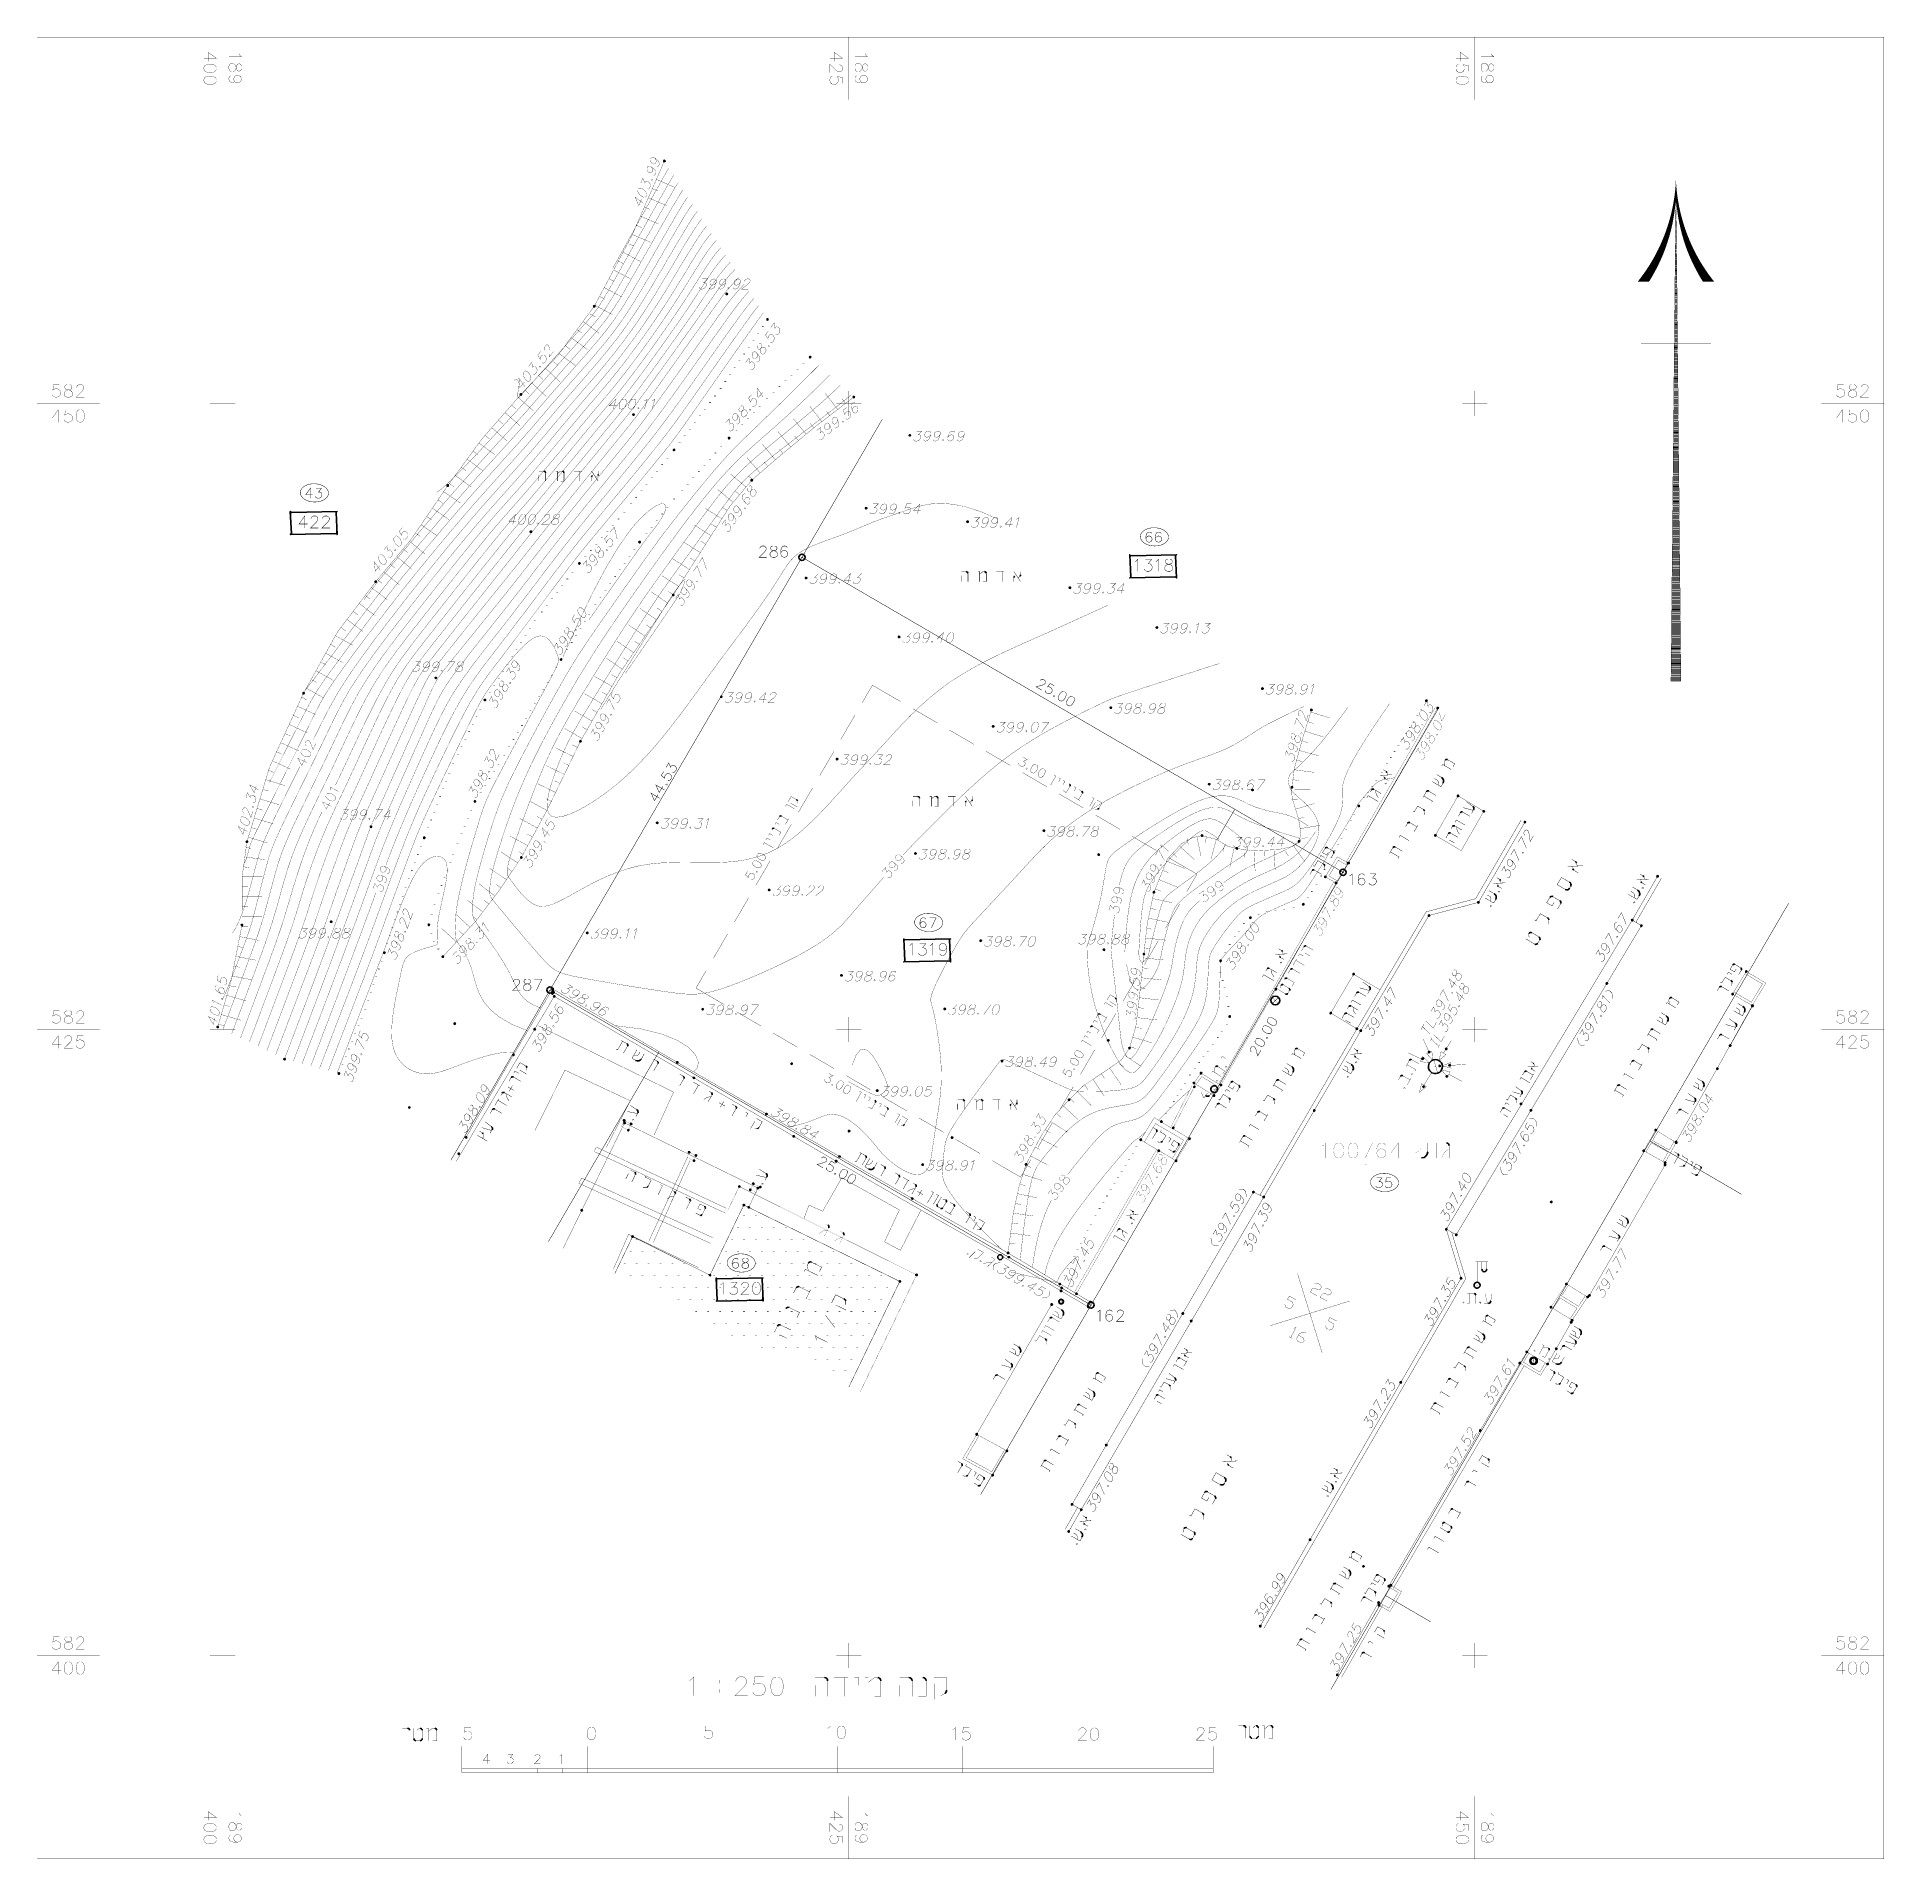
# Model space of a CAD drawing. Extents: x 489 to 720, y 1028 to 1176.
# Drawn here: x 488.8 to 562.7, y 1028.4 to 1101.3 of the extents above; entities that cross this region are included whole.
import ezdxf

# ---------------------------------------------------------------- set-up
doc = ezdxf.new("R2010")
doc.units = 0
doc.header["$MEASUREMENT"] = 0
for name, color, linetype in [('1202', 7, 'Continuous'), ('1501-ARUGA', 7, 'Continuous'), ('1501-ASFALT', 7, 'Continuous'), ('1501-BAIT', 7, 'Continuous'), ('1501-EVEN-GAN', 7, 'Continuous'), ('1501-EVEN-SOFA', 7, 'Continuous'), ('1501-GADER-BARZEL', 7, 'Continuous'), ('1501-GADER-EZ', 7, 'Continuous'), ('1501-GADER-PAH', 7, 'Continuous'), ('1501-GADER-RESET', 7, 'Continuous'), ('1501-GAG-TAL', 7, 'Continuous'), ('1501-GVUL', 7, 'Continuous'), ('1501-KIR-BETON', 7, 'Continuous'), ('1501-KOLONNA', 7, 'Continuous'), ('1501-PERGULA', 7, 'Continuous'), ('1501-PILER', 7, 'Continuous'), ('1501-RIZUF', 7, 'Continuous'), ('1501-SHAR', 7, 'Continuous'), ('1501-TOPO', 7, 'Continuous'), ('1501-UP', 7, 'Continuous'), ('1506', 7, 'Continuous'), ('1507', 7, 'Continuous'), ('1510-UP', 7, 'Continuous'), ('1511-DOWN', 7, 'Continuous'), ('1521-OVERKANT', 7, 'Continuous'), ('2200-BAIT', 7, 'Continuous'), ('2200-KOLONNA', 7, 'Continuous'), ('2205-GAG-TAL', 7, 'Continuous'), ('2402', 7, 'Continuous'), ('2408-EVEN-GAN', 7, 'Continuous'), ('2410-EVEN-SOFA', 7, 'Continuous'), ('2602-KIR-BETON', 7, 'Continuous'), ('2603-GADER-BARZEL', 7, 'Continuous'), ('2612-SHAR', 7, 'Continuous'), ('3903-AMUD', 7, 'Continuous'), ('4035-PILER', 7, 'Continuous'), ('4402-AM-TEURA', 7, 'Continuous'), ('4609-EZIAMAIM', 7, 'Continuous'), ('4610-SHAON-MAIM', 7, 'Continuous'), ('4611-GIDRANT', 7, 'Continuous'), ('4804-BIUV', 7, 'Continuous'), ('5206-PERGULA', 7, 'Continuous'), ('5250-ARUGA', 7, 'Continuous'), ('6815-CHARVUL', 7, 'Continuous'), ('KAV-BINIAN', 7, 'Continuous'), ('M1280', 7, 'Continuous'), ('M1601', 7, 'Continuous'), ('M1602', 7, 'Continuous'), ('MCELLNO', 7, 'Continuous')]:
    doc.layers.add(name, color=color, linetype=linetype)

msp = doc.modelspace()

# ---------------------------------------------------------------- hatches: boundary and pattern name
at = {"layer": '1501-ARUGA', "linetype": 'Continuous', "ltscale": 0.045455}
for points in [[(545.637, 1070.949), (545.682, 1070.923), (545.633, 1070.94)], [(545.682, 1070.923), (545.633, 1070.94), (545.675, 1070.915)], [(545.633, 1070.94), (545.675, 1070.915), (545.635, 1070.93)], [(545.675, 1070.915), (545.635, 1070.93), (545.666, 1070.91)], [(545.635, 1070.93), (545.666, 1070.91), (545.639, 1070.92)], [(545.644, 1070.957), (545.686, 1070.933), (545.637, 1070.949)], [(545.686, 1070.933), (545.637, 1070.949), (545.682, 1070.923)], [(545.666, 1070.91), (545.639, 1070.92), (545.656, 1070.91)], [(545.639, 1070.92), (545.656, 1070.91), (545.646, 1070.914)], [(545.653, 1070.962), (545.685, 1070.943), (545.644, 1070.957)], [(545.685, 1070.943), (545.644, 1070.957), (545.686, 1070.933)], [(545.663, 1070.963), (545.68, 1070.953), (545.653, 1070.962)], [(545.68, 1070.953), (545.653, 1070.962), (545.685, 1070.943)], [(545.673, 1070.959), (545.663, 1070.963), (545.68, 1070.953)], [(546.666, 1070.317), (546.675, 1070.345), (546.665, 1070.328)], [(546.675, 1070.345), (546.665, 1070.328), (546.669, 1070.337)], [(546.671, 1070.308), (546.686, 1070.349), (546.666, 1070.317)], [(546.686, 1070.349), (546.666, 1070.317), (546.675, 1070.345)], [(546.679, 1070.301), (546.696, 1070.349), (546.671, 1070.308)], [(546.696, 1070.349), (546.671, 1070.308), (546.686, 1070.349)], [(546.705, 1070.346), (546.679, 1070.301), (546.696, 1070.349)], [(546.688, 1070.298), (546.705, 1070.346), (546.679, 1070.301)], [(546.713, 1070.339), (546.688, 1070.298), (546.705, 1070.346)], [(546.698, 1070.298), (546.713, 1070.339), (546.688, 1070.298)], [(546.717, 1070.33), (546.698, 1070.298), (546.713, 1070.339)], [(546.707, 1070.303), (546.717, 1070.33), (546.698, 1070.298)], [(546.717, 1070.32), (546.707, 1070.303), (546.717, 1070.33)], [(546.714, 1070.31), (546.717, 1070.32), (546.707, 1070.303)], [(544.732, 1069.373), (544.778, 1069.347), (544.729, 1069.364)], [(544.778, 1069.347), (544.729, 1069.364), (544.771, 1069.34)], [(544.729, 1069.364), (544.771, 1069.34), (544.729, 1069.354)], [(544.771, 1069.34), (544.729, 1069.354), (544.762, 1069.335)], [(544.729, 1069.354), (544.762, 1069.335), (544.733, 1069.345)], [(544.738, 1069.381), (544.781, 1069.357), (544.732, 1069.373)], [(544.781, 1069.357), (544.732, 1069.373), (544.778, 1069.347)], [(544.762, 1069.335), (544.733, 1069.345), (544.752, 1069.334)], [(544.733, 1069.345), (544.752, 1069.334), (544.741, 1069.338)], [(544.748, 1069.385), (544.78, 1069.367), (544.738, 1069.381)], [(544.78, 1069.367), (544.738, 1069.381), (544.781, 1069.357)], [(544.758, 1069.387), (544.775, 1069.376), (544.748, 1069.385)], [(544.775, 1069.376), (544.748, 1069.385), (544.78, 1069.367)], [(544.767, 1069.383), (544.758, 1069.387), (544.775, 1069.376)], [(541.465, 1063.826), (541.511, 1063.8), (541.462, 1063.816)], [(541.511, 1063.8), (541.462, 1063.816), (541.504, 1063.792)], [(541.462, 1063.816), (541.504, 1063.792), (541.462, 1063.806)], [(541.504, 1063.792), (541.462, 1063.806), (541.495, 1063.788)], [(541.462, 1063.806), (541.495, 1063.788), (541.466, 1063.797)], [(541.472, 1063.834), (541.514, 1063.809), (541.465, 1063.826)], [(541.514, 1063.809), (541.465, 1063.826), (541.511, 1063.8)], [(541.495, 1063.788), (541.466, 1063.797), (541.485, 1063.787)], [(541.466, 1063.797), (541.485, 1063.787), (541.474, 1063.79)], [(541.481, 1063.839), (541.513, 1063.82), (541.472, 1063.834)], [(541.513, 1063.82), (541.472, 1063.834), (541.514, 1063.809)], [(541.491, 1063.839), (541.508, 1063.829), (541.481, 1063.839)], [(541.508, 1063.829), (541.481, 1063.839), (541.513, 1063.82)], [(541.502, 1063.835), (541.491, 1063.839), (541.508, 1063.829)], [(540.549, 1062.266), (540.595, 1062.24), (540.546, 1062.257)], [(540.595, 1062.24), (540.546, 1062.257), (540.588, 1062.232)], [(540.546, 1062.257), (540.588, 1062.232), (540.546, 1062.247)], [(540.588, 1062.232), (540.546, 1062.247), (540.579, 1062.228)], [(540.546, 1062.247), (540.579, 1062.228), (540.55, 1062.238)], [(540.556, 1062.274), (540.598, 1062.249), (540.549, 1062.266)], [(540.598, 1062.249), (540.549, 1062.266), (540.595, 1062.24)], [(540.579, 1062.228), (540.55, 1062.238), (540.569, 1062.228)], [(540.55, 1062.238), (540.569, 1062.228), (540.558, 1062.231)], [(540.565, 1062.279), (540.597, 1062.26), (540.556, 1062.274)], [(540.597, 1062.26), (540.556, 1062.274), (540.598, 1062.249)], [(540.575, 1062.28), (540.592, 1062.27), (540.565, 1062.279)], [(540.592, 1062.27), (540.565, 1062.279), (540.597, 1062.26)], [(540.586, 1062.276), (540.575, 1062.28), (540.592, 1062.27)], [(541.598, 1061.65), (541.588, 1061.623), (541.607, 1061.655)], [(541.588, 1061.623), (541.607, 1061.655), (541.592, 1061.614)], [(541.591, 1061.643), (541.588, 1061.633), (541.598, 1061.65)], [(541.588, 1061.633), (541.598, 1061.65), (541.588, 1061.623)], [(541.607, 1061.655), (541.592, 1061.614), (541.617, 1061.656)], [(541.592, 1061.614), (541.617, 1061.656), (541.6, 1061.607)], [(541.617, 1061.656), (541.6, 1061.607), (541.628, 1061.653)], [(541.6, 1061.607), (541.628, 1061.653), (541.611, 1061.604)], [(541.628, 1061.653), (541.611, 1061.604), (541.636, 1061.646)], [(541.611, 1061.604), (541.636, 1061.646), (541.621, 1061.604)], [(541.636, 1061.646), (541.621, 1061.604), (541.639, 1061.635)], [(541.621, 1061.604), (541.639, 1061.635), (541.63, 1061.608)], [(541.639, 1061.635), (541.63, 1061.608), (541.64, 1061.625)], [(541.63, 1061.608), (541.64, 1061.625), (541.637, 1061.616)]]:
    msp.add_hatch(color=138, dxfattribs=at).paths.add_polyline_path(points, flags=0)
at = {"layer": '1501-ASFALT', "linetype": 'Continuous', "ltscale": 0.045455}
for points in [[(548.153, 1058.635), (548.153, 1058.615), (548.152, 1058.625)], [(548.158, 1058.643), (548.158, 1058.607), (548.153, 1058.635)], [(548.158, 1058.607), (548.153, 1058.635), (548.153, 1058.615)], [(548.167, 1058.649), (548.167, 1058.601), (548.158, 1058.643)], [(548.167, 1058.601), (548.158, 1058.643), (548.158, 1058.607)], [(548.178, 1058.651), (548.178, 1058.599), (548.167, 1058.649)], [(548.178, 1058.599), (548.167, 1058.649), (548.167, 1058.601)], [(548.188, 1058.649), (548.188, 1058.601), (548.178, 1058.651)], [(548.188, 1058.601), (548.178, 1058.651), (548.178, 1058.599)], [(548.196, 1058.643), (548.196, 1058.607), (548.188, 1058.649)], [(548.196, 1058.607), (548.188, 1058.649), (548.188, 1058.601)], [(548.202, 1058.635), (548.202, 1058.615), (548.196, 1058.643)], [(548.202, 1058.615), (548.196, 1058.643), (548.196, 1058.607)], [(548.204, 1058.625), (548.202, 1058.635), (548.202, 1058.615)], [(534.969, 1049.96), (534.969, 1049.94), (534.967, 1049.95)], [(534.974, 1049.968), (534.974, 1049.932), (534.969, 1049.96)], [(534.974, 1049.932), (534.969, 1049.96), (534.969, 1049.94)], [(534.983, 1049.974), (534.983, 1049.926), (534.974, 1049.968)], [(534.983, 1049.926), (534.974, 1049.968), (534.974, 1049.932)], [(534.994, 1049.976), (534.994, 1049.924), (534.983, 1049.974)], [(534.994, 1049.924), (534.983, 1049.974), (534.983, 1049.926)], [(535.004, 1049.974), (535.004, 1049.926), (534.994, 1049.976)], [(535.004, 1049.926), (534.994, 1049.976), (534.994, 1049.924)], [(535.012, 1049.968), (535.012, 1049.932), (535.004, 1049.974)], [(535.012, 1049.932), (535.004, 1049.974), (535.004, 1049.926)], [(535.017, 1049.96), (535.017, 1049.94), (535.012, 1049.968)], [(535.017, 1049.94), (535.012, 1049.968), (535.012, 1049.932)], [(535.02, 1049.95), (535.017, 1049.96), (535.017, 1049.94)]]:
    msp.add_hatch(color=7, dxfattribs=at).paths.add_polyline_path(points, flags=0)
at = {"layer": '1501-BAIT', "linetype": 'Continuous', "ltscale": 0.045455}
for points in [[(517.083, 1054.593), (517.131, 1054.57), (517.081, 1054.583)], [(517.131, 1054.57), (517.081, 1054.583), (517.124, 1054.562)], [(517.081, 1054.583), (517.124, 1054.562), (517.082, 1054.573)], [(517.124, 1054.562), (517.082, 1054.573), (517.115, 1054.557)], [(517.082, 1054.573), (517.115, 1054.557), (517.088, 1054.564)], [(517.089, 1054.601), (517.133, 1054.58), (517.083, 1054.593)], [(517.133, 1054.58), (517.083, 1054.593), (517.131, 1054.57)], [(517.115, 1054.557), (517.088, 1054.564), (517.106, 1054.555)], [(517.088, 1054.564), (517.106, 1054.555), (517.096, 1054.558)], [(517.098, 1054.606), (517.132, 1054.59), (517.089, 1054.601)], [(517.132, 1054.59), (517.089, 1054.601), (517.133, 1054.58)], [(517.108, 1054.608), (517.127, 1054.599), (517.098, 1054.606)], [(517.127, 1054.599), (517.098, 1054.606), (517.132, 1054.59)], [(517.119, 1054.605), (517.108, 1054.608), (517.127, 1054.599)], [(512.637, 1053.312), (512.645, 1053.34), (512.636, 1053.322)], [(512.645, 1053.34), (512.636, 1053.322), (512.638, 1053.332)], [(512.642, 1053.303), (512.654, 1053.345), (512.637, 1053.312)], [(512.654, 1053.345), (512.637, 1053.312), (512.645, 1053.34)], [(512.65, 1053.297), (512.664, 1053.347), (512.642, 1053.303)], [(512.664, 1053.347), (512.642, 1053.303), (512.654, 1053.345)], [(512.674, 1053.343), (512.65, 1053.297), (512.664, 1053.347)], [(512.661, 1053.293), (512.674, 1053.343), (512.65, 1053.297)], [(512.682, 1053.338), (512.661, 1053.293), (512.674, 1053.343)], [(512.671, 1053.296), (512.682, 1053.338), (512.661, 1053.293)], [(512.687, 1053.329), (512.671, 1053.296), (512.682, 1053.338)], [(512.679, 1053.3), (512.687, 1053.329), (512.671, 1053.296)], [(512.688, 1053.318), (512.679, 1053.3), (512.687, 1053.329)], [(512.686, 1053.308), (512.688, 1053.318), (512.679, 1053.3)], [(515.731, 1051.77), (515.738, 1051.798), (515.729, 1051.78)], [(515.738, 1051.798), (515.729, 1051.78), (515.732, 1051.79)], [(515.736, 1051.762), (515.747, 1051.804), (515.731, 1051.77)], [(515.747, 1051.804), (515.731, 1051.77), (515.738, 1051.798)], [(515.744, 1051.755), (515.757, 1051.805), (515.736, 1051.762)], [(515.757, 1051.805), (515.736, 1051.762), (515.747, 1051.804)], [(515.767, 1051.801), (515.744, 1051.755), (515.757, 1051.805)], [(515.754, 1051.753), (515.767, 1051.801), (515.744, 1051.755)], [(515.775, 1051.796), (515.754, 1051.753), (515.767, 1051.801)], [(515.764, 1051.754), (515.775, 1051.796), (515.754, 1051.753)], [(515.78, 1051.787), (515.764, 1051.754), (515.775, 1051.796)], [(515.773, 1051.758), (515.78, 1051.787), (515.764, 1051.754)], [(515.782, 1051.776), (515.773, 1051.758), (515.78, 1051.787)], [(515.779, 1051.766), (515.782, 1051.776), (515.773, 1051.758)], [(523.32, 1051.52), (523.327, 1051.548), (523.317, 1051.53)], [(523.327, 1051.548), (523.317, 1051.53), (523.321, 1051.54)], [(523.324, 1051.51), (523.336, 1051.553), (523.32, 1051.52)], [(523.336, 1051.553), (523.32, 1051.52), (523.327, 1051.548)], [(523.332, 1051.505), (523.346, 1051.555), (523.324, 1051.51)], [(523.346, 1051.555), (523.324, 1051.51), (523.336, 1051.553)], [(523.356, 1051.551), (523.332, 1051.505), (523.346, 1051.555)], [(523.342, 1051.501), (523.356, 1051.551), (523.332, 1051.505)], [(523.364, 1051.546), (523.342, 1051.501), (523.356, 1051.551)], [(523.353, 1051.504), (523.364, 1051.546), (523.342, 1051.501)], [(523.369, 1051.537), (523.353, 1051.504), (523.364, 1051.546)], [(523.362, 1051.508), (523.369, 1051.537), (523.353, 1051.504)], [(523.371, 1051.526), (523.362, 1051.508), (523.369, 1051.537)], [(523.367, 1051.516), (523.371, 1051.526), (523.362, 1051.508)]]:
    msp.add_hatch(color=7, dxfattribs=at).paths.add_polyline_path(points, flags=0)
at = {"layer": '1501-EVEN-GAN', "linetype": 'Continuous', "ltscale": 0.045455}
for points in [[(544.825, 1074.46), (544.872, 1074.434), (544.822, 1074.45)], [(544.872, 1074.434), (544.822, 1074.45), (544.865, 1074.426)], [(544.822, 1074.45), (544.865, 1074.426), (544.823, 1074.44)], [(544.865, 1074.426), (544.823, 1074.44), (544.855, 1074.422)], [(544.823, 1074.44), (544.855, 1074.422), (544.828, 1074.431)], [(544.832, 1074.468), (544.874, 1074.443), (544.825, 1074.46)], [(544.874, 1074.443), (544.825, 1074.46), (544.872, 1074.434)], [(544.841, 1074.473), (544.874, 1074.454), (544.832, 1074.468)], [(544.874, 1074.454), (544.832, 1074.468), (544.874, 1074.443)], [(544.852, 1074.473), (544.87, 1074.463), (544.841, 1074.473)], [(544.87, 1074.463), (544.841, 1074.473), (544.874, 1074.454)], [(544.862, 1074.47), (544.852, 1074.473), (544.87, 1074.463)], [(544.855, 1074.422), (544.828, 1074.431), (544.845, 1074.421)], [(544.828, 1074.431), (544.845, 1074.421), (544.836, 1074.424)], [(541.262, 1068.268), (541.307, 1068.242), (541.258, 1068.258)], [(541.307, 1068.242), (541.258, 1068.258), (541.3, 1068.234)], [(541.258, 1068.258), (541.3, 1068.234), (541.26, 1068.248)], [(541.3, 1068.234), (541.26, 1068.248), (541.291, 1068.23)], [(541.26, 1068.248), (541.291, 1068.23), (541.264, 1068.239)], [(541.269, 1068.276), (541.311, 1068.251), (541.262, 1068.268)], [(541.311, 1068.251), (541.262, 1068.268), (541.307, 1068.242)], [(541.291, 1068.23), (541.264, 1068.239), (541.281, 1068.229)], [(541.264, 1068.239), (541.281, 1068.229), (541.272, 1068.232)], [(541.278, 1068.281), (541.31, 1068.262), (541.269, 1068.276)], [(541.31, 1068.262), (541.269, 1068.276), (541.311, 1068.251)], [(541.288, 1068.281), (541.305, 1068.271), (541.278, 1068.281)], [(541.305, 1068.271), (541.278, 1068.281), (541.31, 1068.262)], [(541.298, 1068.278), (541.288, 1068.281), (541.305, 1068.271)], [(540.76, 1067.471), (540.76, 1067.45), (540.757, 1067.46)], [(540.765, 1067.479), (540.765, 1067.441), (540.76, 1067.471)], [(540.765, 1067.441), (540.76, 1067.471), (540.76, 1067.45)], [(540.774, 1067.484), (540.774, 1067.435), (540.765, 1067.479)], [(540.774, 1067.435), (540.765, 1067.479), (540.765, 1067.441)], [(540.785, 1067.487), (540.785, 1067.434), (540.774, 1067.484)], [(540.785, 1067.434), (540.774, 1067.484), (540.774, 1067.435)], [(540.794, 1067.484), (540.794, 1067.435), (540.785, 1067.487)], [(540.794, 1067.435), (540.785, 1067.487), (540.785, 1067.434)], [(540.803, 1067.479), (540.803, 1067.441), (540.794, 1067.484)], [(540.803, 1067.441), (540.794, 1067.484), (540.794, 1067.435)], [(540.808, 1067.471), (540.808, 1067.45), (540.803, 1067.479)], [(540.808, 1067.45), (540.803, 1067.479), (540.803, 1067.441)], [(540.811, 1067.46), (540.808, 1067.471), (540.808, 1067.45)], [(538.357, 1063.228), (538.403, 1063.201), (538.354, 1063.217)], [(538.403, 1063.201), (538.354, 1063.217), (538.396, 1063.193)], [(538.354, 1063.217), (538.396, 1063.193), (538.355, 1063.207)], [(538.396, 1063.193), (538.355, 1063.207), (538.387, 1063.189)], [(538.355, 1063.207), (538.387, 1063.189), (538.36, 1063.198)], [(538.364, 1063.235), (538.406, 1063.212), (538.357, 1063.228)], [(538.406, 1063.212), (538.357, 1063.228), (538.403, 1063.201)], [(538.387, 1063.189), (538.36, 1063.198), (538.377, 1063.188)], [(538.36, 1063.198), (538.377, 1063.188), (538.367, 1063.191)], [(538.373, 1063.24), (538.406, 1063.222), (538.364, 1063.235)], [(538.406, 1063.222), (538.364, 1063.235), (538.406, 1063.212)], [(538.383, 1063.24), (538.402, 1063.231), (538.373, 1063.24)], [(538.402, 1063.231), (538.373, 1063.24), (538.406, 1063.222)], [(538.394, 1063.238), (538.383, 1063.24), (538.402, 1063.231)], [(535.095, 1059.32), (535.142, 1059.296), (535.092, 1059.31)], [(535.142, 1059.296), (535.092, 1059.31), (535.136, 1059.288)], [(535.092, 1059.31), (535.136, 1059.288), (535.094, 1059.3)], [(535.136, 1059.288), (535.094, 1059.3), (535.127, 1059.283)], [(535.094, 1059.3), (535.127, 1059.283), (535.098, 1059.291)], [(535.102, 1059.328), (535.145, 1059.306), (535.095, 1059.32)], [(535.145, 1059.306), (535.095, 1059.32), (535.142, 1059.296)], [(535.127, 1059.283), (535.098, 1059.291), (535.116, 1059.282)], [(535.098, 1059.291), (535.116, 1059.282), (535.106, 1059.284)], [(535.111, 1059.333), (535.144, 1059.316), (535.102, 1059.328)], [(535.144, 1059.316), (535.102, 1059.328), (535.145, 1059.306)], [(535.121, 1059.334), (535.139, 1059.325), (535.111, 1059.333)], [(535.139, 1059.325), (535.111, 1059.333), (535.144, 1059.316)], [(535.131, 1059.331), (535.121, 1059.334), (535.139, 1059.325)], [(536.158, 1059.393), (536.204, 1059.367), (536.155, 1059.383)], [(536.204, 1059.367), (536.155, 1059.383), (536.197, 1059.359)], [(536.155, 1059.383), (536.197, 1059.359), (536.155, 1059.373)], [(536.197, 1059.359), (536.155, 1059.373), (536.188, 1059.355)], [(536.155, 1059.373), (536.188, 1059.355), (536.16, 1059.364)], [(536.165, 1059.401), (536.207, 1059.376), (536.158, 1059.393)], [(536.207, 1059.376), (536.158, 1059.393), (536.204, 1059.367)], [(536.188, 1059.355), (536.16, 1059.364), (536.178, 1059.354)], [(536.16, 1059.364), (536.178, 1059.354), (536.167, 1059.357)], [(536.174, 1059.406), (536.206, 1059.387), (536.165, 1059.401)], [(536.206, 1059.387), (536.165, 1059.401), (536.207, 1059.376)], [(536.185, 1059.406), (536.202, 1059.396), (536.174, 1059.406)], [(536.202, 1059.396), (536.174, 1059.406), (536.206, 1059.387)], [(536.194, 1059.403), (536.185, 1059.406), (536.202, 1059.396)], [(534.253, 1057.68), (534.299, 1057.656), (534.249, 1057.671)], [(534.299, 1057.656), (534.249, 1057.671), (534.292, 1057.648)], [(534.249, 1057.671), (534.292, 1057.648), (534.25, 1057.66)], [(534.292, 1057.648), (534.25, 1057.66), (534.283, 1057.643)], [(534.25, 1057.66), (534.283, 1057.643), (534.255, 1057.651)], [(534.258, 1057.688), (534.302, 1057.666), (534.253, 1057.68)], [(534.302, 1057.666), (534.253, 1057.68), (534.299, 1057.656)], [(534.283, 1057.643), (534.255, 1057.651), (534.273, 1057.642)], [(534.255, 1057.651), (534.273, 1057.642), (534.264, 1057.645)], [(534.267, 1057.693), (534.3, 1057.676), (534.258, 1057.688)], [(534.3, 1057.676), (534.258, 1057.688), (534.302, 1057.666)], [(534.278, 1057.695), (534.296, 1057.685), (534.267, 1057.693)], [(534.296, 1057.685), (534.267, 1057.693), (534.3, 1057.676)], [(534.288, 1057.691), (534.278, 1057.695), (534.296, 1057.685)], [(533.674, 1056.766), (533.72, 1056.74), (533.671, 1056.756)], [(533.72, 1056.74), (533.671, 1056.756), (533.713, 1056.732)], [(533.671, 1056.756), (533.713, 1056.732), (533.672, 1056.746)], [(533.713, 1056.732), (533.672, 1056.746), (533.704, 1056.728)], [(533.672, 1056.746), (533.704, 1056.728), (533.677, 1056.737)], [(533.681, 1056.774), (533.723, 1056.749), (533.674, 1056.766)], [(533.723, 1056.749), (533.674, 1056.766), (533.72, 1056.74)], [(533.704, 1056.728), (533.677, 1056.737), (533.694, 1056.726)], [(533.677, 1056.737), (533.694, 1056.726), (533.683, 1056.73)], [(533.69, 1056.779), (533.722, 1056.759), (533.681, 1056.774)], [(533.722, 1056.759), (533.681, 1056.774), (533.723, 1056.749)], [(533.7, 1056.779), (533.717, 1056.77), (533.69, 1056.779)], [(533.717, 1056.77), (533.69, 1056.779), (533.722, 1056.759)], [(533.711, 1056.776), (533.7, 1056.779), (533.717, 1056.77)], [(530.38, 1051.03), (530.389, 1051.057), (530.379, 1051.04)], [(530.389, 1051.057), (530.379, 1051.04), (530.382, 1051.05)], [(530.385, 1051.021), (530.398, 1051.062), (530.38, 1051.03)], [(530.398, 1051.062), (530.38, 1051.03), (530.389, 1051.057)], [(530.391, 1051.014), (530.408, 1051.063), (530.385, 1051.021)], [(530.408, 1051.063), (530.385, 1051.021), (530.398, 1051.062)], [(530.419, 1051.059), (530.391, 1051.014), (530.408, 1051.063)], [(530.402, 1051.01), (530.419, 1051.059), (530.391, 1051.014)], [(530.427, 1051.053), (530.402, 1051.01), (530.419, 1051.059)], [(530.412, 1051.01), (530.427, 1051.053), (530.402, 1051.01)], [(530.431, 1051.043), (530.412, 1051.01), (530.427, 1051.053)], [(530.421, 1051.015), (530.431, 1051.043), (530.412, 1051.01)], [(530.431, 1051.033), (530.421, 1051.015), (530.431, 1051.043)], [(530.428, 1051.023), (530.431, 1051.033), (530.421, 1051.015)]]:
    msp.add_hatch(color=7, dxfattribs=at).paths.add_polyline_path(points, flags=0)
at = {"layer": '1501-EVEN-SOFA', "linetype": 'Continuous', "ltscale": 0.045455}
for points in [[(548.312, 1069.904), (548.357, 1069.878), (548.308, 1069.895)], [(548.357, 1069.878), (548.308, 1069.895), (548.35, 1069.87)], [(548.308, 1069.895), (548.35, 1069.87), (548.31, 1069.884)], [(548.35, 1069.87), (548.31, 1069.884), (548.341, 1069.865)], [(548.31, 1069.884), (548.341, 1069.865), (548.314, 1069.875)], [(548.319, 1069.912), (548.361, 1069.888), (548.312, 1069.904)], [(548.361, 1069.888), (548.312, 1069.904), (548.357, 1069.878)], [(548.341, 1069.865), (548.314, 1069.875), (548.331, 1069.865)], [(548.314, 1069.875), (548.331, 1069.865), (548.321, 1069.868)], [(548.328, 1069.916), (548.36, 1069.898), (548.319, 1069.912)], [(548.36, 1069.898), (548.319, 1069.912), (548.361, 1069.888)], [(548.338, 1069.917), (548.355, 1069.907), (548.328, 1069.916)], [(548.355, 1069.907), (548.328, 1069.916), (548.36, 1069.898)], [(548.348, 1069.914), (548.338, 1069.917), (548.355, 1069.907)], [(553.614, 1067.735), (553.66, 1067.709), (553.611, 1067.726)], [(553.66, 1067.709), (553.611, 1067.726), (553.653, 1067.701)], [(553.611, 1067.726), (553.653, 1067.701), (553.611, 1067.716)], [(553.653, 1067.701), (553.611, 1067.716), (553.644, 1067.697)], [(553.611, 1067.716), (553.644, 1067.697), (553.615, 1067.706)], [(553.621, 1067.743), (553.663, 1067.72), (553.614, 1067.735)], [(553.663, 1067.72), (553.614, 1067.735), (553.66, 1067.709)], [(553.644, 1067.697), (553.615, 1067.706), (553.633, 1067.697)], [(553.615, 1067.706), (553.633, 1067.697), (553.623, 1067.7)], [(553.63, 1067.748), (553.662, 1067.73), (553.621, 1067.743)], [(553.662, 1067.73), (553.621, 1067.743), (553.663, 1067.72)], [(553.64, 1067.749), (553.657, 1067.739), (553.63, 1067.748)], [(553.657, 1067.739), (553.63, 1067.748), (553.662, 1067.73)], [(553.649, 1067.746), (553.64, 1067.749), (553.657, 1067.739)], [(546.454, 1066.695), (546.483, 1066.656), (546.45, 1066.684)], [(546.483, 1066.656), (546.45, 1066.684), (546.473, 1066.655)], [(546.45, 1066.684), (546.473, 1066.655), (546.452, 1066.674)], [(546.473, 1066.655), (546.452, 1066.674), (546.463, 1066.658)], [(546.452, 1066.674), (546.463, 1066.658), (546.456, 1066.665)], [(546.461, 1066.703), (546.492, 1066.66), (546.454, 1066.695)], [(546.492, 1066.66), (546.454, 1066.695), (546.483, 1066.656)], [(546.47, 1066.707), (546.499, 1066.668), (546.461, 1066.703)], [(546.499, 1066.668), (546.461, 1066.703), (546.492, 1066.66)], [(546.48, 1066.707), (546.503, 1066.678), (546.47, 1066.707)], [(546.503, 1066.678), (546.47, 1066.707), (546.499, 1066.668)], [(546.49, 1066.704), (546.502, 1066.688), (546.48, 1066.707)], [(546.502, 1066.688), (546.48, 1066.707), (546.503, 1066.678)], [(546.497, 1066.697), (546.49, 1066.704), (546.502, 1066.688)], [(544.475, 1066.17), (544.505, 1066.13), (544.472, 1066.159)], [(544.505, 1066.13), (544.472, 1066.159), (544.495, 1066.13)], [(544.472, 1066.159), (544.495, 1066.13), (544.473, 1066.149)], [(544.495, 1066.13), (544.473, 1066.149), (544.485, 1066.133)], [(544.473, 1066.149), (544.485, 1066.133), (544.478, 1066.14)], [(544.482, 1066.176), (544.514, 1066.134), (544.475, 1066.17)], [(544.514, 1066.134), (544.475, 1066.17), (544.505, 1066.13)], [(544.491, 1066.181), (544.521, 1066.142), (544.482, 1066.176)], [(544.521, 1066.142), (544.482, 1066.176), (544.514, 1066.134)], [(544.502, 1066.182), (544.524, 1066.153), (544.491, 1066.181)], [(544.524, 1066.153), (544.491, 1066.181), (544.521, 1066.142)], [(544.512, 1066.179), (544.523, 1066.163), (544.502, 1066.182)], [(544.523, 1066.163), (544.502, 1066.182), (544.524, 1066.153)], [(544.52, 1066.172), (544.512, 1066.179), (544.523, 1066.163)], [(552.604, 1065.988), (552.649, 1065.959), (552.6, 1065.978)], [(552.649, 1065.959), (552.6, 1065.978), (552.642, 1065.953)], [(552.6, 1065.978), (552.642, 1065.953), (552.6, 1065.967)], [(552.642, 1065.953), (552.6, 1065.967), (552.632, 1065.948)], [(552.6, 1065.967), (552.632, 1065.948), (552.605, 1065.958)], [(552.611, 1065.995), (552.653, 1065.97), (552.604, 1065.988)], [(552.653, 1065.97), (552.604, 1065.988), (552.649, 1065.959)], [(552.632, 1065.948), (552.605, 1065.958), (552.622, 1065.948)], [(552.605, 1065.958), (552.622, 1065.948), (552.613, 1065.951)], [(552.621, 1065.999), (552.652, 1065.98), (552.611, 1065.995)], [(552.652, 1065.98), (552.611, 1065.995), (552.653, 1065.97)], [(552.631, 1065.999), (552.648, 1065.989), (552.621, 1065.999)], [(552.648, 1065.989), (552.621, 1065.999), (552.652, 1065.98)], [(552.64, 1065.996), (552.631, 1065.999), (552.648, 1065.989)], [(552.966, 1065.753), (553.014, 1065.734), (552.97, 1065.762)], [(552.966, 1065.742), (553.007, 1065.728), (552.966, 1065.753)], [(553.007, 1065.728), (552.966, 1065.753), (553.014, 1065.734)], [(552.971, 1065.732), (552.998, 1065.723), (552.966, 1065.742)], [(552.998, 1065.723), (552.966, 1065.742), (553.007, 1065.728)], [(552.97, 1065.762), (553.017, 1065.745), (552.977, 1065.77)], [(553.014, 1065.734), (552.97, 1065.762), (553.017, 1065.745)], [(552.979, 1065.725), (552.988, 1065.722), (552.971, 1065.732)], [(552.988, 1065.722), (552.971, 1065.732), (552.998, 1065.723)], [(552.977, 1065.77), (553.017, 1065.755), (552.986, 1065.774)], [(553.017, 1065.745), (552.977, 1065.77), (553.017, 1065.755)], [(553.017, 1065.755), (552.986, 1065.774), (553.013, 1065.764)], [(552.986, 1065.774), (553.013, 1065.764), (552.996, 1065.774)], [(553.013, 1065.764), (552.996, 1065.774), (553.005, 1065.771)], [(551.583, 1063.447), (551.632, 1063.429), (551.587, 1063.456)], [(551.583, 1063.437), (551.625, 1063.422), (551.583, 1063.447)], [(551.625, 1063.422), (551.583, 1063.447), (551.632, 1063.429)], [(551.588, 1063.426), (551.615, 1063.417), (551.583, 1063.437)], [(551.615, 1063.417), (551.583, 1063.437), (551.625, 1063.422)], [(551.587, 1063.456), (551.636, 1063.439), (551.594, 1063.464)], [(551.632, 1063.429), (551.587, 1063.456), (551.636, 1063.439)], [(551.596, 1063.42), (551.605, 1063.416), (551.588, 1063.426)], [(551.605, 1063.416), (551.588, 1063.426), (551.615, 1063.417)], [(551.594, 1063.464), (551.635, 1063.449), (551.603, 1063.468)], [(551.636, 1063.439), (551.594, 1063.464), (551.635, 1063.449)], [(551.635, 1063.449), (551.603, 1063.468), (551.63, 1063.458)], [(551.603, 1063.468), (551.63, 1063.458), (551.613, 1063.468)], [(551.63, 1063.458), (551.613, 1063.468), (551.623, 1063.465)], [(541.75, 1061.565), (541.796, 1061.538), (541.747, 1061.555)], [(541.796, 1061.538), (541.747, 1061.555), (541.789, 1061.531)], [(541.747, 1061.555), (541.789, 1061.531), (541.748, 1061.545)], [(541.789, 1061.531), (541.748, 1061.545), (541.78, 1061.526)], [(541.748, 1061.545), (541.78, 1061.526), (541.752, 1061.535)], [(541.757, 1061.573), (541.799, 1061.548), (541.75, 1061.565)], [(541.799, 1061.548), (541.75, 1061.565), (541.796, 1061.538)], [(541.78, 1061.526), (541.752, 1061.535), (541.77, 1061.525)], [(541.752, 1061.535), (541.77, 1061.525), (541.76, 1061.529)], [(541.766, 1061.578), (541.798, 1061.558), (541.757, 1061.573)], [(541.798, 1061.558), (541.757, 1061.573), (541.799, 1061.548)], [(541.777, 1061.578), (541.794, 1061.567), (541.766, 1061.578)], [(541.794, 1061.567), (541.766, 1061.578), (541.798, 1061.558)], [(541.787, 1061.574), (541.777, 1061.578), (541.794, 1061.567)], [(539.887, 1058.371), (539.932, 1058.345), (539.883, 1058.362)], [(539.932, 1058.345), (539.883, 1058.362), (539.925, 1058.337)], [(539.883, 1058.362), (539.925, 1058.337), (539.883, 1058.351)], [(539.925, 1058.337), (539.883, 1058.351), (539.915, 1058.332)], [(539.883, 1058.351), (539.915, 1058.332), (539.888, 1058.342)], [(539.894, 1058.379), (539.936, 1058.355), (539.887, 1058.371)], [(539.936, 1058.355), (539.887, 1058.371), (539.932, 1058.345)], [(539.915, 1058.332), (539.888, 1058.342), (539.905, 1058.332)], [(539.888, 1058.342), (539.905, 1058.332), (539.896, 1058.335)], [(539.903, 1058.383), (539.935, 1058.365), (539.894, 1058.379)], [(539.935, 1058.365), (539.894, 1058.379), (539.936, 1058.355)], [(539.913, 1058.384), (539.93, 1058.374), (539.903, 1058.383)], [(539.93, 1058.374), (539.903, 1058.383), (539.935, 1058.365)], [(539.922, 1058.381), (539.913, 1058.384), (539.93, 1058.374)], [(548.549, 1058.371), (548.598, 1058.354), (548.554, 1058.381)], [(548.55, 1058.36), (548.591, 1058.346), (548.549, 1058.371)], [(548.591, 1058.346), (548.549, 1058.371), (548.598, 1058.354)], [(548.555, 1058.351), (548.582, 1058.341), (548.55, 1058.36)], [(548.582, 1058.341), (548.55, 1058.36), (548.591, 1058.346)], [(548.554, 1058.381), (548.602, 1058.363), (548.561, 1058.388)], [(548.598, 1058.354), (548.554, 1058.381), (548.602, 1058.363)], [(548.562, 1058.345), (548.572, 1058.341), (548.555, 1058.351)], [(548.572, 1058.341), (548.555, 1058.351), (548.582, 1058.341)], [(548.561, 1058.388), (548.602, 1058.373), (548.57, 1058.392)], [(548.602, 1058.363), (548.561, 1058.388), (548.602, 1058.373)], [(548.57, 1058.392), (548.597, 1058.382), (548.58, 1058.393)], [(548.602, 1058.373), (548.57, 1058.392), (548.597, 1058.382)], [(548.597, 1058.382), (548.58, 1058.393), (548.589, 1058.39)], [(537.454, 1055.101), (537.503, 1055.084), (537.457, 1055.112)], [(537.455, 1055.091), (537.496, 1055.078), (537.454, 1055.101)], [(537.496, 1055.078), (537.454, 1055.101), (537.503, 1055.084)], [(537.46, 1055.082), (537.487, 1055.073), (537.455, 1055.091)], [(537.487, 1055.073), (537.455, 1055.091), (537.496, 1055.078)], [(537.457, 1055.112), (537.506, 1055.095), (537.464, 1055.12)], [(537.503, 1055.084), (537.457, 1055.112), (537.506, 1055.095)], [(537.467, 1055.075), (537.477, 1055.072), (537.46, 1055.082)], [(537.477, 1055.072), (537.46, 1055.082), (537.487, 1055.073)], [(537.464, 1055.12), (537.506, 1055.105), (537.473, 1055.124)], [(537.506, 1055.095), (537.464, 1055.12), (537.506, 1055.105)], [(537.506, 1055.105), (537.473, 1055.124), (537.502, 1055.114)], [(537.473, 1055.124), (537.502, 1055.114), (537.483, 1055.124)], [(537.502, 1055.114), (537.483, 1055.124), (537.494, 1055.121)], [(537.867, 1054.903), (537.917, 1054.89), (537.87, 1054.913)], [(537.869, 1054.892), (537.912, 1054.881), (537.867, 1054.903)], [(537.912, 1054.881), (537.867, 1054.903), (537.917, 1054.89)], [(537.874, 1054.883), (537.903, 1054.876), (537.869, 1054.892)], [(537.903, 1054.876), (537.869, 1054.892), (537.912, 1054.881)], [(537.87, 1054.913), (537.92, 1054.899), (537.877, 1054.921)], [(537.917, 1054.89), (537.87, 1054.913), (537.92, 1054.899)], [(537.882, 1054.878), (537.892, 1054.874), (537.874, 1054.883)], [(537.892, 1054.874), (537.874, 1054.883), (537.903, 1054.876)], [(537.877, 1054.921), (537.919, 1054.909), (537.885, 1054.925)], [(537.92, 1054.899), (537.877, 1054.921), (537.919, 1054.909)], [(537.885, 1054.925), (537.913, 1054.918), (537.895, 1054.928)], [(537.919, 1054.909), (537.885, 1054.925), (537.913, 1054.918)], [(537.913, 1054.918), (537.895, 1054.928), (537.905, 1054.925)], [(545.166, 1053.62), (545.215, 1053.604), (545.169, 1053.63)], [(545.166, 1053.609), (545.208, 1053.596), (545.166, 1053.62)], [(545.208, 1053.596), (545.166, 1053.62), (545.215, 1053.604)], [(545.171, 1053.6), (545.199, 1053.591), (545.166, 1053.609)], [(545.199, 1053.591), (545.166, 1053.609), (545.208, 1053.596)], [(545.169, 1053.63), (545.219, 1053.614), (545.175, 1053.637)], [(545.215, 1053.604), (545.169, 1053.63), (545.219, 1053.614)], [(545.179, 1053.593), (545.189, 1053.59), (545.171, 1053.6)], [(545.189, 1053.59), (545.171, 1053.6), (545.199, 1053.591)], [(545.175, 1053.637), (545.217, 1053.624), (545.185, 1053.642)], [(545.219, 1053.614), (545.175, 1053.637), (545.217, 1053.624)], [(545.217, 1053.624), (545.185, 1053.642), (545.213, 1053.633)], [(545.185, 1053.642), (545.213, 1053.633), (545.195, 1053.642)], [(545.213, 1053.633), (545.195, 1053.642), (545.205, 1053.639)], [(545.562, 1053.399), (545.61, 1053.382), (545.565, 1053.408)], [(545.562, 1053.389), (545.603, 1053.374), (545.562, 1053.399)], [(545.603, 1053.374), (545.562, 1053.399), (545.61, 1053.382)], [(545.566, 1053.38), (545.594, 1053.37), (545.562, 1053.389)], [(545.594, 1053.37), (545.562, 1053.389), (545.603, 1053.374)], [(545.565, 1053.408), (545.614, 1053.391), (545.572, 1053.416)], [(545.61, 1053.382), (545.565, 1053.408), (545.614, 1053.391)], [(545.574, 1053.373), (545.583, 1053.37), (545.566, 1053.38)], [(545.583, 1053.37), (545.566, 1053.38), (545.594, 1053.37)], [(545.572, 1053.416), (545.613, 1053.401), (545.581, 1053.421)], [(545.614, 1053.391), (545.572, 1053.416), (545.613, 1053.401)], [(545.613, 1053.401), (545.581, 1053.421), (545.608, 1053.41)], [(545.581, 1053.421), (545.608, 1053.41), (545.591, 1053.421)], [(545.608, 1053.41), (545.591, 1053.421), (545.602, 1053.417)], [(545.761, 1051.666), (545.81, 1051.66), (545.757, 1051.656)], [(545.81, 1051.66), (545.757, 1051.656), (545.81, 1051.65)], [(545.757, 1051.656), (545.81, 1051.65), (545.758, 1051.646)], [(545.81, 1051.65), (545.758, 1051.646), (545.807, 1051.64)], [(545.758, 1051.646), (545.807, 1051.64), (545.763, 1051.637)], [(545.767, 1051.674), (545.804, 1051.67), (545.761, 1051.666)], [(545.804, 1051.67), (545.761, 1051.666), (545.81, 1051.66)], [(545.807, 1051.64), (545.763, 1051.637), (545.8, 1051.632)], [(545.763, 1051.637), (545.8, 1051.632), (545.771, 1051.63)], [(545.777, 1051.679), (545.797, 1051.676), (545.767, 1051.674)], [(545.797, 1051.676), (545.767, 1051.674), (545.804, 1051.67)], [(545.8, 1051.632), (545.771, 1051.63), (545.791, 1051.628)], [(545.771, 1051.63), (545.791, 1051.628), (545.781, 1051.628)], [(545.787, 1051.68), (545.777, 1051.679), (545.797, 1051.676)], [(534.632, 1050.251), (534.681, 1050.234), (534.636, 1050.26)], [(534.632, 1050.241), (534.674, 1050.226), (534.632, 1050.251)], [(534.674, 1050.226), (534.632, 1050.251), (534.681, 1050.234)], [(534.637, 1050.232), (534.665, 1050.222), (534.632, 1050.241)], [(534.665, 1050.222), (534.632, 1050.241), (534.674, 1050.226)], [(534.636, 1050.26), (534.685, 1050.245), (534.642, 1050.268)], [(534.681, 1050.234), (534.636, 1050.26), (534.685, 1050.245)], [(534.645, 1050.225), (534.655, 1050.222), (534.637, 1050.232)], [(534.655, 1050.222), (534.637, 1050.232), (534.665, 1050.222)], [(534.642, 1050.268), (534.683, 1050.255), (534.652, 1050.273)], [(534.685, 1050.245), (534.642, 1050.268), (534.683, 1050.255)], [(534.652, 1050.273), (534.679, 1050.264), (534.662, 1050.274)], [(534.683, 1050.255), (534.652, 1050.273), (534.679, 1050.264)], [(534.679, 1050.264), (534.662, 1050.274), (534.671, 1050.271)], [(543.349, 1047.506), (543.395, 1047.48), (543.346, 1047.496)], [(543.395, 1047.48), (543.346, 1047.496), (543.388, 1047.472)], [(543.346, 1047.496), (543.388, 1047.472), (543.347, 1047.485)], [(543.388, 1047.472), (543.347, 1047.485), (543.379, 1047.467)], [(543.347, 1047.485), (543.379, 1047.467), (543.352, 1047.476)], [(543.356, 1047.514), (543.398, 1047.489), (543.349, 1047.506)], [(543.398, 1047.489), (543.349, 1047.506), (543.395, 1047.48)], [(543.379, 1047.467), (543.352, 1047.476), (543.369, 1047.466)], [(543.352, 1047.476), (543.369, 1047.466), (543.358, 1047.47)], [(543.365, 1047.518), (543.397, 1047.499), (543.356, 1047.514)], [(543.397, 1047.499), (543.356, 1047.514), (543.398, 1047.489)], [(543.375, 1047.518), (543.392, 1047.508), (543.365, 1047.518)], [(543.392, 1047.508), (543.365, 1047.518), (543.397, 1047.499)], [(543.386, 1047.515), (543.375, 1047.518), (543.392, 1047.508)], [(531.571, 1044.99), (531.621, 1044.973), (531.574, 1045)], [(531.572, 1044.98), (531.614, 1044.966), (531.571, 1044.99)], [(531.614, 1044.966), (531.571, 1044.99), (531.621, 1044.973)], [(531.577, 1044.971), (531.604, 1044.962), (531.572, 1044.98)], [(531.604, 1044.962), (531.572, 1044.98), (531.614, 1044.966)], [(531.574, 1045), (531.623, 1044.983), (531.581, 1045.007)], [(531.621, 1044.973), (531.574, 1045), (531.623, 1044.983)], [(531.585, 1044.964), (531.594, 1044.96), (531.577, 1044.971)], [(531.594, 1044.96), (531.577, 1044.971), (531.604, 1044.962)], [(531.581, 1045.007), (531.623, 1044.993), (531.591, 1045.012)], [(531.623, 1044.983), (531.581, 1045.007), (531.623, 1044.993)], [(531.591, 1045.012), (531.619, 1045.003), (531.602, 1045.013)], [(531.623, 1044.993), (531.591, 1045.012), (531.619, 1045.003)], [(531.619, 1045.003), (531.602, 1045.013), (531.611, 1045.009)], [(530.204, 1042.618), (530.253, 1042.601), (530.207, 1042.628)], [(530.205, 1042.608), (530.246, 1042.595), (530.204, 1042.618)], [(530.246, 1042.595), (530.204, 1042.618), (530.253, 1042.601)], [(530.21, 1042.599), (530.237, 1042.59), (530.205, 1042.608)], [(530.237, 1042.59), (530.205, 1042.608), (530.246, 1042.595)], [(530.207, 1042.628), (530.256, 1042.612), (530.214, 1042.635)], [(530.253, 1042.601), (530.207, 1042.628), (530.256, 1042.612)], [(530.216, 1042.592), (530.227, 1042.589), (530.21, 1042.599)], [(530.227, 1042.589), (530.21, 1042.599), (530.237, 1042.59)], [(530.214, 1042.635), (530.255, 1042.622), (530.223, 1042.64)], [(530.256, 1042.612), (530.214, 1042.635), (530.255, 1042.622)], [(530.223, 1042.64), (530.25, 1042.631), (530.233, 1042.641)], [(530.255, 1042.622), (530.223, 1042.64), (530.25, 1042.631)], [(530.25, 1042.631), (530.233, 1042.641), (530.244, 1042.638)], [(530.573, 1042.416), (530.62, 1042.39), (530.57, 1042.406)], [(530.62, 1042.39), (530.57, 1042.406), (530.613, 1042.382)], [(530.57, 1042.406), (530.613, 1042.382), (530.571, 1042.396)], [(530.613, 1042.382), (530.571, 1042.396), (530.603, 1042.378)], [(530.571, 1042.396), (530.603, 1042.378), (530.575, 1042.387)], [(530.58, 1042.424), (530.622, 1042.399), (530.573, 1042.416)], [(530.622, 1042.399), (530.573, 1042.416), (530.62, 1042.39)], [(530.603, 1042.378), (530.575, 1042.387), (530.592, 1042.376)], [(530.575, 1042.387), (530.592, 1042.376), (530.583, 1042.38)], [(530.59, 1042.429), (530.622, 1042.409), (530.58, 1042.424)], [(530.622, 1042.409), (530.58, 1042.424), (530.622, 1042.399)], [(530.6, 1042.429), (530.617, 1042.418), (530.59, 1042.429)], [(530.617, 1042.418), (530.59, 1042.429), (530.622, 1042.409)], [(530.61, 1042.425), (530.6, 1042.429), (530.617, 1042.418)], [(530.077, 1041.541), (530.123, 1041.516), (530.073, 1041.532)], [(530.123, 1041.516), (530.073, 1041.532), (530.116, 1041.508)], [(530.073, 1041.532), (530.116, 1041.508), (530.074, 1041.522)], [(530.116, 1041.508), (530.074, 1041.522), (530.107, 1041.504)], [(530.074, 1041.522), (530.107, 1041.504), (530.079, 1041.513)], [(530.083, 1041.549), (530.125, 1041.525), (530.077, 1041.541)], [(530.125, 1041.525), (530.077, 1041.541), (530.123, 1041.516)], [(530.107, 1041.504), (530.079, 1041.513), (530.097, 1041.503)], [(530.079, 1041.513), (530.097, 1041.503), (530.087, 1041.506)], [(530.092, 1041.554), (530.125, 1041.535), (530.083, 1041.549)], [(530.125, 1041.535), (530.083, 1041.549), (530.125, 1041.525)], [(530.103, 1041.555), (530.121, 1041.545), (530.092, 1041.554)], [(530.121, 1041.545), (530.092, 1041.554), (530.125, 1041.535)], [(530.113, 1041.551), (530.103, 1041.555), (530.121, 1041.545)], [(539.721, 1041.216), (539.766, 1041.19), (539.717, 1041.207)], [(539.766, 1041.19), (539.717, 1041.207), (539.76, 1041.182)], [(539.717, 1041.207), (539.76, 1041.182), (539.719, 1041.197)], [(539.728, 1041.224), (539.77, 1041.2), (539.721, 1041.216)], [(539.77, 1041.2), (539.721, 1041.216), (539.766, 1041.19)], [(539.737, 1041.229), (539.77, 1041.21), (539.728, 1041.224)], [(539.77, 1041.21), (539.728, 1041.224), (539.77, 1041.2)], [(539.747, 1041.23), (539.765, 1041.22), (539.737, 1041.229)], [(539.765, 1041.22), (539.737, 1041.229), (539.77, 1041.21)], [(539.757, 1041.226), (539.747, 1041.23), (539.765, 1041.22)], [(539.76, 1041.182), (539.719, 1041.197), (539.75, 1041.178)], [(539.719, 1041.197), (539.75, 1041.178), (539.723, 1041.188)], [(539.75, 1041.178), (539.723, 1041.188), (539.74, 1041.178)], [(539.723, 1041.188), (539.74, 1041.178), (539.731, 1041.181)], [(537.73, 1037.762), (537.775, 1037.735), (537.727, 1037.751)], [(537.775, 1037.735), (537.727, 1037.751), (537.769, 1037.728)], [(537.727, 1037.751), (537.769, 1037.728), (537.727, 1037.741)], [(537.769, 1037.728), (537.727, 1037.741), (537.76, 1037.723)], [(537.727, 1037.741), (537.76, 1037.723), (537.731, 1037.732)], [(537.737, 1037.77), (537.779, 1037.745), (537.73, 1037.762)], [(537.779, 1037.745), (537.73, 1037.762), (537.775, 1037.735)], [(537.76, 1037.723), (537.731, 1037.732), (537.749, 1037.722)], [(537.731, 1037.732), (537.749, 1037.722), (537.739, 1037.725)], [(537.746, 1037.774), (537.778, 1037.755), (537.737, 1037.77)], [(537.778, 1037.755), (537.737, 1037.77), (537.779, 1037.745)], [(537.756, 1037.774), (537.773, 1037.764), (537.746, 1037.774)], [(537.773, 1037.764), (537.746, 1037.774), (537.778, 1037.755)], [(537.765, 1037.771), (537.756, 1037.774), (537.773, 1037.764)]]:
    msp.add_hatch(color=251, dxfattribs=at).paths.add_polyline_path(points, flags=0)
at = {"layer": '1501-GADER-BARZEL', "linetype": 'Continuous', "ltscale": 0.045455}
for points in [[(557.411, 1062.553), (557.411, 1062.532), (557.408, 1062.542)], [(557.416, 1062.562), (557.416, 1062.524), (557.411, 1062.553)], [(557.416, 1062.524), (557.411, 1062.553), (557.411, 1062.532)], [(557.425, 1062.567), (557.425, 1062.518), (557.416, 1062.562)], [(557.425, 1062.518), (557.416, 1062.562), (557.416, 1062.524)], [(557.435, 1062.568), (557.435, 1062.516), (557.425, 1062.567)], [(557.435, 1062.516), (557.425, 1062.567), (557.425, 1062.518)], [(557.445, 1062.567), (557.445, 1062.518), (557.435, 1062.568)], [(557.445, 1062.518), (557.435, 1062.568), (557.435, 1062.516)], [(557.454, 1062.562), (557.454, 1062.524), (557.445, 1062.567)], [(557.454, 1062.524), (557.445, 1062.567), (557.445, 1062.518)], [(557.46, 1062.553), (557.46, 1062.532), (557.454, 1062.562)], [(557.46, 1062.532), (557.454, 1062.562), (557.454, 1062.524)], [(557.462, 1062.542), (557.46, 1062.553), (557.46, 1062.532)], [(556.514, 1060.963), (556.514, 1060.942), (556.512, 1060.953)], [(556.52, 1060.972), (556.52, 1060.934), (556.514, 1060.963)], [(556.52, 1060.934), (556.514, 1060.963), (556.514, 1060.942)], [(556.528, 1060.978), (556.528, 1060.929), (556.52, 1060.972)], [(556.528, 1060.929), (556.52, 1060.972), (556.52, 1060.934)], [(556.538, 1060.979), (556.538, 1060.926), (556.528, 1060.978)], [(556.538, 1060.926), (556.528, 1060.978), (556.528, 1060.929)], [(556.548, 1060.978), (556.548, 1060.929), (556.538, 1060.979)], [(556.548, 1060.929), (556.538, 1060.979), (556.538, 1060.926)], [(556.556, 1060.972), (556.556, 1060.934), (556.548, 1060.978)], [(556.556, 1060.934), (556.548, 1060.978), (556.548, 1060.929)], [(556.562, 1060.963), (556.562, 1060.942), (556.556, 1060.972)], [(556.562, 1060.942), (556.556, 1060.972), (556.556, 1060.934)], [(556.564, 1060.953), (556.562, 1060.963), (556.562, 1060.942)], [(529.394, 1050.608), (529.394, 1050.588), (529.391, 1050.598)], [(529.399, 1050.616), (529.399, 1050.58), (529.394, 1050.608)], [(529.399, 1050.58), (529.394, 1050.608), (529.394, 1050.588)], [(529.408, 1050.622), (529.408, 1050.574), (529.399, 1050.616)], [(529.408, 1050.574), (529.399, 1050.616), (529.399, 1050.58)], [(529.419, 1050.624), (529.419, 1050.572), (529.408, 1050.622)], [(529.419, 1050.572), (529.408, 1050.622), (529.408, 1050.574)], [(529.428, 1050.622), (529.428, 1050.574), (529.419, 1050.624)], [(529.428, 1050.574), (529.419, 1050.624), (529.419, 1050.572)], [(529.437, 1050.616), (529.437, 1050.58), (529.428, 1050.622)], [(529.437, 1050.58), (529.428, 1050.622), (529.428, 1050.574)], [(529.442, 1050.608), (529.442, 1050.588), (529.437, 1050.616)], [(529.442, 1050.588), (529.437, 1050.616), (529.437, 1050.58)], [(529.445, 1050.598), (529.442, 1050.608), (529.442, 1050.588)], [(550.163, 1049.909), (550.163, 1049.889), (550.162, 1049.899)], [(550.169, 1049.917), (550.169, 1049.881), (550.163, 1049.909)], [(550.169, 1049.881), (550.163, 1049.909), (550.163, 1049.889)], [(550.178, 1049.924), (550.178, 1049.875), (550.169, 1049.917)], [(550.178, 1049.875), (550.169, 1049.917), (550.169, 1049.881)], [(550.188, 1049.925), (550.188, 1049.873), (550.178, 1049.924)], [(550.188, 1049.873), (550.178, 1049.924), (550.178, 1049.875)], [(550.198, 1049.924), (550.198, 1049.875), (550.188, 1049.925)], [(550.198, 1049.875), (550.188, 1049.925), (550.188, 1049.873)], [(550.207, 1049.997), (550.197, 1049.97), (550.216, 1050.001)], [(550.197, 1049.97), (550.216, 1050.001), (550.202, 1049.96)], [(550.2, 1049.989), (550.197, 1049.98), (550.207, 1049.997)], [(550.197, 1049.98), (550.207, 1049.997), (550.197, 1049.97)], [(550.206, 1049.917), (550.206, 1049.881), (550.198, 1049.924)], [(550.206, 1049.881), (550.198, 1049.924), (550.198, 1049.875)], [(550.216, 1050.001), (550.202, 1049.96), (550.227, 1050.001)], [(550.202, 1049.96), (550.227, 1050.001), (550.208, 1049.953)], [(550.212, 1049.909), (550.212, 1049.889), (550.206, 1049.917)], [(550.212, 1049.889), (550.206, 1049.917), (550.206, 1049.881)], [(550.227, 1050.001), (550.208, 1049.953), (550.237, 1049.998)], [(550.208, 1049.953), (550.237, 1049.998), (550.219, 1049.949)], [(550.214, 1049.899), (550.212, 1049.909), (550.212, 1049.889)], [(550.237, 1049.998), (550.219, 1049.949), (550.244, 1049.991)], [(550.219, 1049.949), (550.244, 1049.991), (550.229, 1049.949)], [(550.244, 1049.991), (550.229, 1049.949), (550.248, 1049.981)], [(550.229, 1049.949), (550.248, 1049.981), (550.238, 1049.954)], [(550.248, 1049.981), (550.238, 1049.954), (550.249, 1049.971)], [(550.238, 1049.954), (550.249, 1049.971), (550.245, 1049.962)], [(549.563, 1048.849), (549.608, 1048.823), (549.56, 1048.839)], [(549.608, 1048.823), (549.56, 1048.839), (549.603, 1048.815)], [(549.56, 1048.839), (549.603, 1048.815), (549.561, 1048.829)], [(549.603, 1048.815), (549.561, 1048.829), (549.592, 1048.81)], [(549.561, 1048.829), (549.592, 1048.81), (549.565, 1048.82)], [(549.57, 1048.857), (549.612, 1048.833), (549.563, 1048.849)], [(549.612, 1048.833), (549.563, 1048.849), (549.608, 1048.823)], [(549.592, 1048.81), (549.565, 1048.82), (549.582, 1048.809)], [(549.565, 1048.82), (549.582, 1048.809), (549.573, 1048.813)], [(549.579, 1048.862), (549.612, 1048.843), (549.57, 1048.857)], [(549.612, 1048.843), (549.57, 1048.857), (549.612, 1048.833)], [(549.589, 1048.862), (549.607, 1048.853), (549.579, 1048.862)], [(549.607, 1048.853), (549.579, 1048.862), (549.612, 1048.843)], [(549.599, 1048.859), (549.589, 1048.862), (549.607, 1048.853)], [(549.216, 1048.237), (549.216, 1048.216), (549.214, 1048.226)], [(549.222, 1048.245), (549.222, 1048.208), (549.216, 1048.237)], [(549.222, 1048.208), (549.216, 1048.237), (549.216, 1048.216)], [(549.231, 1048.25), (549.231, 1048.203), (549.222, 1048.245)], [(549.231, 1048.203), (549.222, 1048.245), (549.222, 1048.208)], [(549.24, 1048.253), (549.24, 1048.2), (549.231, 1048.25)], [(549.24, 1048.2), (549.231, 1048.25), (549.231, 1048.203)], [(549.25, 1048.25), (549.25, 1048.203), (549.24, 1048.253)], [(549.25, 1048.203), (549.24, 1048.253), (549.24, 1048.2)], [(549.26, 1048.245), (549.26, 1048.208), (549.25, 1048.25)], [(549.26, 1048.208), (549.25, 1048.25), (549.25, 1048.203)], [(549.265, 1048.237), (549.265, 1048.216), (549.26, 1048.245)], [(549.265, 1048.216), (549.26, 1048.245), (549.26, 1048.208)], [(549.267, 1048.226), (549.265, 1048.237), (549.265, 1048.216)]]:
    msp.add_hatch(color=136, dxfattribs=at).paths.add_polyline_path(points, flags=0)
at = {"layer": '1501-GADER-EZ', "linetype": 'Continuous', "ltscale": 0.045455}
for points in [[(509.432, 1063.05), (509.478, 1063.024), (509.429, 1063.041)], [(509.478, 1063.024), (509.429, 1063.041), (509.471, 1063.016)], [(509.429, 1063.041), (509.471, 1063.016), (509.43, 1063.031)], [(509.471, 1063.016), (509.43, 1063.031), (509.462, 1063.012)], [(509.43, 1063.031), (509.462, 1063.012), (509.435, 1063.021)], [(509.439, 1063.058), (509.481, 1063.033), (509.432, 1063.05)], [(509.481, 1063.033), (509.432, 1063.05), (509.478, 1063.024)], [(509.462, 1063.012), (509.435, 1063.021), (509.452, 1063.012)], [(509.435, 1063.021), (509.452, 1063.012), (509.442, 1063.014)], [(509.448, 1063.063), (509.481, 1063.043), (509.439, 1063.058)], [(509.481, 1063.043), (509.439, 1063.058), (509.481, 1063.033)], [(509.458, 1063.063), (509.477, 1063.054), (509.448, 1063.063)], [(509.477, 1063.054), (509.448, 1063.063), (509.481, 1063.043)], [(509.469, 1063.06), (509.458, 1063.063), (509.477, 1063.054)], [(505.691, 1056.645), (505.737, 1056.617), (505.688, 1056.634)], [(505.737, 1056.617), (505.688, 1056.634), (505.73, 1056.61)], [(505.688, 1056.634), (505.73, 1056.61), (505.689, 1056.624)], [(505.73, 1056.61), (505.689, 1056.624), (505.721, 1056.606)], [(505.689, 1056.624), (505.721, 1056.606), (505.694, 1056.615)], [(505.698, 1056.651), (505.74, 1056.628), (505.691, 1056.645)], [(505.74, 1056.628), (505.691, 1056.645), (505.737, 1056.617)], [(505.721, 1056.606), (505.694, 1056.615), (505.711, 1056.605)], [(505.694, 1056.615), (505.711, 1056.605), (505.7, 1056.608)], [(505.707, 1056.656), (505.739, 1056.638), (505.698, 1056.651)], [(505.739, 1056.638), (505.698, 1056.651), (505.74, 1056.628)], [(505.717, 1056.657), (505.735, 1056.647), (505.707, 1056.656)], [(505.735, 1056.647), (505.707, 1056.656), (505.739, 1056.638)], [(505.728, 1056.654), (505.717, 1056.657), (505.735, 1056.647)]]:
    msp.add_hatch(color=7, dxfattribs=at).paths.add_polyline_path(points, flags=0)
at = {"layer": '1501-GADER-PAH', "linetype": 'Continuous', "ltscale": 0.045455}
for points in [[(529.771, 1051.173), (529.761, 1051.145), (529.78, 1051.178)], [(529.761, 1051.145), (529.78, 1051.178), (529.765, 1051.135)], [(529.764, 1051.165), (529.761, 1051.155), (529.771, 1051.173)], [(529.761, 1051.155), (529.771, 1051.173), (529.761, 1051.145)], [(529.78, 1051.178), (529.765, 1051.135), (529.79, 1051.178)], [(529.765, 1051.135), (529.79, 1051.178), (529.773, 1051.129)], [(529.79, 1051.178), (529.773, 1051.129), (529.8, 1051.174)], [(529.773, 1051.129), (529.8, 1051.174), (529.783, 1051.125)], [(529.8, 1051.174), (529.783, 1051.125), (529.807, 1051.167)], [(529.783, 1051.125), (529.807, 1051.167), (529.794, 1051.126)], [(529.807, 1051.167), (529.794, 1051.126), (529.812, 1051.158)], [(529.794, 1051.126), (529.812, 1051.158), (529.803, 1051.131)], [(529.812, 1051.158), (529.803, 1051.131), (529.813, 1051.148)], [(529.803, 1051.131), (529.813, 1051.148), (529.81, 1051.138)]]:
    msp.add_hatch(color=136, dxfattribs=at).paths.add_polyline_path(points, flags=0)
at = {"layer": '1501-GADER-RESET', "linetype": 'Continuous', "ltscale": 0.045455}
for points in [[(509.481, 1063.07), (509.496, 1063.11), (509.477, 1063.079)], [(509.496, 1063.11), (509.477, 1063.079), (509.487, 1063.106)], [(509.477, 1063.079), (509.487, 1063.106), (509.477, 1063.089)], [(509.487, 1063.106), (509.477, 1063.089), (509.48, 1063.098)], [(509.489, 1063.063), (509.506, 1063.112), (509.481, 1063.07)], [(509.506, 1063.112), (509.481, 1063.07), (509.496, 1063.11)], [(509.515, 1063.108), (509.489, 1063.063), (509.506, 1063.112)], [(509.499, 1063.059), (509.515, 1063.108), (509.489, 1063.063)], [(509.523, 1063.101), (509.499, 1063.059), (509.515, 1063.108)], [(509.51, 1063.059), (509.523, 1063.101), (509.499, 1063.059)], [(509.528, 1063.092), (509.51, 1063.059), (509.523, 1063.101)], [(509.519, 1063.064), (509.528, 1063.092), (509.51, 1063.059)], [(509.529, 1063.082), (509.519, 1063.064), (509.528, 1063.092)], [(509.525, 1063.072), (509.529, 1063.082), (509.519, 1063.064)], [(529.792, 1051.259), (529.802, 1051.287), (529.791, 1051.27)], [(529.802, 1051.287), (529.791, 1051.27), (529.795, 1051.279)], [(529.797, 1051.25), (529.811, 1051.291), (529.792, 1051.259)], [(529.811, 1051.291), (529.792, 1051.259), (529.802, 1051.287)], [(529.804, 1051.243), (529.821, 1051.292), (529.797, 1051.25)], [(529.821, 1051.292), (529.797, 1051.25), (529.811, 1051.291)], [(529.831, 1051.289), (529.804, 1051.243), (529.821, 1051.292)], [(529.814, 1051.24), (529.831, 1051.289), (529.804, 1051.243)], [(529.838, 1051.282), (529.814, 1051.24), (529.831, 1051.289)], [(529.824, 1051.24), (529.838, 1051.282), (529.814, 1051.24)], [(529.842, 1051.273), (529.824, 1051.24), (529.838, 1051.282)], [(529.833, 1051.245), (529.842, 1051.273), (529.824, 1051.24)], [(529.844, 1051.263), (529.833, 1051.245), (529.842, 1051.273)], [(529.84, 1051.253), (529.844, 1051.263), (529.833, 1051.245)]]:
    msp.add_hatch(color=138, dxfattribs=at).paths.add_polyline_path(points, flags=0)
at = {"layer": '1501-GAG-TAL', "linetype": 'Continuous', "ltscale": 0.045455}
for points in [[(516.902, 1055.314), (516.91, 1055.342), (516.9, 1055.324)], [(516.91, 1055.342), (516.9, 1055.324), (516.904, 1055.334)], [(516.907, 1055.305), (516.919, 1055.347), (516.902, 1055.314)], [(516.919, 1055.347), (516.902, 1055.314), (516.91, 1055.342)], [(516.915, 1055.299), (516.929, 1055.349), (516.907, 1055.305)], [(516.929, 1055.349), (516.907, 1055.305), (516.919, 1055.347)], [(516.939, 1055.346), (516.915, 1055.299), (516.929, 1055.349)], [(516.925, 1055.296), (516.939, 1055.346), (516.915, 1055.299)], [(516.947, 1055.34), (516.925, 1055.296), (516.939, 1055.346)], [(516.936, 1055.298), (516.947, 1055.34), (516.925, 1055.296)], [(516.952, 1055.331), (516.936, 1055.298), (516.947, 1055.34)], [(516.944, 1055.303), (516.952, 1055.331), (516.936, 1055.298)], [(516.953, 1055.321), (516.944, 1055.303), (516.952, 1055.331)], [(516.95, 1055.31), (516.953, 1055.321), (516.944, 1055.303)], [(523.99, 1051.78), (523.998, 1051.808), (523.989, 1051.79)], [(523.998, 1051.808), (523.989, 1051.79), (523.991, 1051.8)], [(523.995, 1051.771), (524.006, 1051.814), (523.99, 1051.78)], [(524.006, 1051.814), (523.99, 1051.78), (523.998, 1051.808)], [(524.003, 1051.765), (524.016, 1051.815), (523.995, 1051.771)], [(524.016, 1051.815), (523.995, 1051.771), (524.006, 1051.814)], [(524.027, 1051.812), (524.003, 1051.765), (524.016, 1051.815)], [(524.013, 1051.762), (524.027, 1051.812), (524.003, 1051.765)], [(524.035, 1051.806), (524.013, 1051.762), (524.027, 1051.812)], [(524.023, 1051.764), (524.035, 1051.806), (524.013, 1051.762)], [(524.04, 1051.797), (524.023, 1051.764), (524.035, 1051.806)], [(524.032, 1051.768), (524.04, 1051.797), (524.023, 1051.764)], [(524.041, 1051.787), (524.032, 1051.768), (524.04, 1051.797)], [(524.039, 1051.776), (524.041, 1051.787), (524.032, 1051.768)]]:
    msp.add_hatch(color=136, dxfattribs=at).paths.add_polyline_path(points, flags=0)
at = {"layer": '1501-GVUL', "linetype": 'Continuous', "ltscale": 0.045455}
for points in [[(544.221, 1060.441), (544.221, 1060.421), (544.219, 1060.431)], [(544.227, 1060.45), (544.227, 1060.413), (544.221, 1060.441)], [(544.227, 1060.413), (544.221, 1060.441), (544.221, 1060.421)], [(544.235, 1060.456), (544.235, 1060.407), (544.227, 1060.45)], [(544.235, 1060.407), (544.227, 1060.45), (544.227, 1060.413)], [(544.245, 1060.457), (544.245, 1060.405), (544.235, 1060.456)], [(544.245, 1060.405), (544.235, 1060.456), (544.235, 1060.407)], [(544.255, 1060.456), (544.255, 1060.407), (544.245, 1060.457)], [(544.255, 1060.407), (544.245, 1060.457), (544.245, 1060.405)], [(544.264, 1060.45), (544.264, 1060.413), (544.255, 1060.456)], [(544.264, 1060.413), (544.255, 1060.456), (544.255, 1060.407)], [(544.27, 1060.441), (544.27, 1060.421), (544.264, 1060.45)], [(544.27, 1060.421), (544.264, 1060.45), (544.264, 1060.413)], [(544.271, 1060.431), (544.27, 1060.441), (544.27, 1060.421)], [(544.478, 1060.707), (544.478, 1060.688), (544.475, 1060.698)], [(544.483, 1060.716), (544.483, 1060.679), (544.478, 1060.707)], [(544.483, 1060.679), (544.478, 1060.707), (544.478, 1060.688)], [(544.492, 1060.722), (544.492, 1060.673), (544.483, 1060.716)], [(544.492, 1060.673), (544.483, 1060.716), (544.483, 1060.679)], [(544.503, 1060.724), (544.503, 1060.671), (544.492, 1060.722)], [(544.503, 1060.671), (544.492, 1060.722), (544.492, 1060.673)], [(544.512, 1060.722), (544.512, 1060.673), (544.503, 1060.724)], [(544.512, 1060.673), (544.503, 1060.724), (544.503, 1060.671)], [(544.521, 1060.716), (544.521, 1060.679), (544.512, 1060.722)], [(544.521, 1060.679), (544.512, 1060.722), (544.512, 1060.673)], [(544.527, 1060.707), (544.527, 1060.688), (544.521, 1060.716)], [(544.527, 1060.688), (544.521, 1060.716), (544.521, 1060.679)], [(544.529, 1060.698), (544.527, 1060.707), (544.527, 1060.688)], [(545.165, 1060.832), (545.165, 1060.812), (545.163, 1060.822)], [(545.171, 1060.84), (545.171, 1060.803), (545.165, 1060.832)], [(545.171, 1060.803), (545.165, 1060.832), (545.165, 1060.812)], [(545.179, 1060.846), (545.179, 1060.797), (545.171, 1060.84)], [(545.179, 1060.797), (545.171, 1060.84), (545.171, 1060.803)], [(545.189, 1060.848), (545.189, 1060.796), (545.179, 1060.846)], [(545.189, 1060.796), (545.179, 1060.846), (545.179, 1060.797)], [(545.199, 1060.846), (545.199, 1060.797), (545.189, 1060.848)], [(545.199, 1060.797), (545.189, 1060.848), (545.189, 1060.796)], [(545.207, 1060.84), (545.207, 1060.803), (545.199, 1060.846)], [(545.207, 1060.803), (545.199, 1060.846), (545.199, 1060.797)], [(545.213, 1060.832), (545.213, 1060.812), (545.207, 1060.84)], [(545.213, 1060.812), (545.207, 1060.84), (545.207, 1060.803)], [(545.215, 1060.822), (545.213, 1060.832), (545.213, 1060.812)], [(545.188, 1059.732), (545.188, 1059.713), (545.186, 1059.722)], [(545.194, 1059.741), (545.194, 1059.704), (545.188, 1059.732)], [(545.194, 1059.704), (545.188, 1059.732), (545.188, 1059.713)], [(545.202, 1059.747), (545.202, 1059.698), (545.194, 1059.741)], [(545.202, 1059.698), (545.194, 1059.741), (545.194, 1059.704)], [(545.212, 1059.749), (545.212, 1059.696), (545.202, 1059.747)], [(545.212, 1059.696), (545.202, 1059.747), (545.202, 1059.698)], [(545.222, 1059.747), (545.222, 1059.698), (545.212, 1059.749)], [(545.222, 1059.698), (545.212, 1059.749), (545.212, 1059.696)], [(545.231, 1059.741), (545.231, 1059.704), (545.222, 1059.747)], [(545.231, 1059.704), (545.222, 1059.747), (545.222, 1059.698)], [(545.237, 1059.732), (545.237, 1059.713), (545.231, 1059.741)], [(545.237, 1059.713), (545.231, 1059.741), (545.231, 1059.704)], [(545.238, 1059.722), (545.237, 1059.732), (545.237, 1059.713)], [(545.296, 1060.176), (545.296, 1060.156), (545.294, 1060.166)], [(545.302, 1060.184), (545.302, 1060.147), (545.296, 1060.176)], [(545.302, 1060.147), (545.296, 1060.176), (545.296, 1060.156)], [(545.311, 1060.19), (545.311, 1060.141), (545.302, 1060.184)], [(545.311, 1060.141), (545.302, 1060.184), (545.302, 1060.147)], [(545.32, 1060.192), (545.32, 1060.14), (545.311, 1060.19)], [(545.32, 1060.14), (545.311, 1060.19), (545.311, 1060.141)], [(545.33, 1060.19), (545.33, 1060.141), (545.32, 1060.192)], [(545.33, 1060.141), (545.32, 1060.192), (545.32, 1060.14)], [(545.339, 1060.184), (545.339, 1060.147), (545.33, 1060.19)], [(545.339, 1060.147), (545.33, 1060.19), (545.33, 1060.141)], [(545.345, 1060.176), (545.345, 1060.156), (545.339, 1060.184)], [(545.345, 1060.156), (545.339, 1060.184), (545.339, 1060.147)], [(545.347, 1060.166), (545.345, 1060.176), (545.345, 1060.156)], [(544.256, 1059.325), (544.256, 1059.305), (544.255, 1059.315)], [(544.263, 1059.333), (544.263, 1059.297), (544.256, 1059.325)], [(544.263, 1059.297), (544.256, 1059.325), (544.256, 1059.305)], [(544.271, 1059.339), (544.271, 1059.291), (544.263, 1059.333)], [(544.271, 1059.291), (544.263, 1059.333), (544.263, 1059.297)], [(544.281, 1059.341), (544.281, 1059.289), (544.271, 1059.339)], [(544.281, 1059.289), (544.271, 1059.339), (544.271, 1059.291)], [(544.291, 1059.339), (544.291, 1059.291), (544.281, 1059.341)], [(544.291, 1059.291), (544.281, 1059.341), (544.281, 1059.289)], [(544.299, 1059.333), (544.299, 1059.297), (544.291, 1059.339)], [(544.299, 1059.297), (544.291, 1059.339), (544.291, 1059.291)], [(544.305, 1059.325), (544.305, 1059.305), (544.299, 1059.333)], [(544.305, 1059.305), (544.299, 1059.333), (544.299, 1059.297)], [(544.307, 1059.315), (544.305, 1059.325), (544.305, 1059.305)]]:
    msp.add_hatch(color=7, dxfattribs=at).paths.add_polyline_path(points, flags=0)
at = {"layer": '1501-KIR-BETON', "linetype": 'Continuous', "ltscale": 0.045455}
for points in [[(509.439, 1063.216), (509.448, 1063.243), (509.438, 1063.226)], [(509.448, 1063.243), (509.438, 1063.226), (509.441, 1063.235)], [(509.444, 1063.207), (509.457, 1063.248), (509.439, 1063.216)], [(509.457, 1063.248), (509.439, 1063.216), (509.448, 1063.243)], [(509.452, 1063.2), (509.469, 1063.248), (509.444, 1063.207)], [(509.469, 1063.248), (509.444, 1063.207), (509.457, 1063.248)], [(509.478, 1063.245), (509.452, 1063.2), (509.469, 1063.248)], [(509.461, 1063.197), (509.478, 1063.245), (509.452, 1063.2)], [(509.486, 1063.238), (509.461, 1063.197), (509.478, 1063.245)], [(509.471, 1063.197), (509.486, 1063.238), (509.461, 1063.197)], [(509.49, 1063.229), (509.471, 1063.197), (509.486, 1063.238)], [(509.48, 1063.201), (509.49, 1063.229), (509.471, 1063.197)], [(509.49, 1063.218), (509.48, 1063.201), (509.49, 1063.229)], [(509.487, 1063.209), (509.49, 1063.218), (509.48, 1063.201)], [(509.507, 1062.939), (509.553, 1062.912), (509.504, 1062.929)], [(509.553, 1062.912), (509.504, 1062.929), (509.546, 1062.904)], [(509.504, 1062.929), (509.546, 1062.904), (509.505, 1062.918)], [(509.546, 1062.904), (509.505, 1062.918), (509.537, 1062.899)], [(509.505, 1062.918), (509.537, 1062.899), (509.51, 1062.909)], [(509.514, 1062.946), (509.556, 1062.922), (509.507, 1062.939)], [(509.556, 1062.922), (509.507, 1062.939), (509.553, 1062.912)], [(509.537, 1062.899), (509.51, 1062.909), (509.527, 1062.899)], [(509.51, 1062.909), (509.527, 1062.899), (509.517, 1062.903)], [(509.524, 1062.95), (509.556, 1062.932), (509.514, 1062.946)], [(509.556, 1062.932), (509.514, 1062.946), (509.556, 1062.922)], [(509.535, 1062.951), (509.552, 1062.941), (509.524, 1062.95)], [(509.552, 1062.941), (509.524, 1062.95), (509.556, 1062.932)], [(509.544, 1062.948), (509.535, 1062.951), (509.552, 1062.941)], [(508.724, 1061.622), (508.77, 1061.595), (508.721, 1061.613)], [(508.77, 1061.595), (508.721, 1061.613), (508.762, 1061.588)], [(508.721, 1061.613), (508.762, 1061.588), (508.721, 1061.603)], [(508.762, 1061.588), (508.721, 1061.603), (508.753, 1061.583)], [(508.721, 1061.603), (508.753, 1061.583), (508.725, 1061.592)], [(508.731, 1061.63), (508.773, 1061.605), (508.724, 1061.622)], [(508.773, 1061.605), (508.724, 1061.622), (508.77, 1061.595)], [(508.753, 1061.583), (508.725, 1061.592), (508.742, 1061.582)], [(508.725, 1061.592), (508.742, 1061.582), (508.733, 1061.585)], [(508.74, 1061.634), (508.772, 1061.615), (508.731, 1061.63)], [(508.772, 1061.615), (508.731, 1061.63), (508.773, 1061.605)], [(508.75, 1061.634), (508.767, 1061.624), (508.74, 1061.634)], [(508.767, 1061.624), (508.74, 1061.634), (508.772, 1061.615)], [(508.76, 1061.631), (508.75, 1061.634), (508.767, 1061.624)], [(507.877, 1060.599), (507.922, 1060.573), (507.873, 1060.59)], [(507.922, 1060.573), (507.873, 1060.59), (507.915, 1060.565)], [(507.873, 1060.59), (507.915, 1060.565), (507.874, 1060.58)], [(507.915, 1060.565), (507.874, 1060.58), (507.906, 1060.56)], [(507.874, 1060.58), (507.906, 1060.56), (507.879, 1060.571)], [(507.883, 1060.607), (507.925, 1060.583), (507.877, 1060.599)], [(507.925, 1060.583), (507.877, 1060.599), (507.922, 1060.573)], [(507.906, 1060.56), (507.879, 1060.571), (507.896, 1060.56)], [(507.879, 1060.571), (507.896, 1060.56), (507.887, 1060.564)], [(507.892, 1060.612), (507.925, 1060.593), (507.883, 1060.607)], [(507.925, 1060.593), (507.883, 1060.607), (507.925, 1060.583)], [(507.903, 1060.613), (507.921, 1060.603), (507.892, 1060.612)], [(507.921, 1060.603), (507.892, 1060.612), (507.925, 1060.593)], [(507.913, 1060.609), (507.903, 1060.613), (507.921, 1060.603)], [(514.421, 1060.279), (514.43, 1060.306), (514.42, 1060.289)], [(514.43, 1060.306), (514.42, 1060.289), (514.423, 1060.298)], [(514.425, 1060.27), (514.439, 1060.31), (514.421, 1060.279)], [(514.439, 1060.31), (514.421, 1060.279), (514.43, 1060.306)], [(514.432, 1060.263), (514.449, 1060.312), (514.425, 1060.27)], [(514.449, 1060.312), (514.425, 1060.27), (514.439, 1060.31)], [(514.46, 1060.308), (514.432, 1060.263), (514.449, 1060.312)], [(514.442, 1060.259), (514.46, 1060.308), (514.432, 1060.263)], [(514.467, 1060.301), (514.442, 1060.259), (514.46, 1060.308)], [(514.453, 1060.259), (514.467, 1060.301), (514.442, 1060.259)], [(514.472, 1060.292), (514.453, 1060.259), (514.467, 1060.301)], [(514.462, 1060.264), (514.472, 1060.292), (514.453, 1060.259)], [(514.472, 1060.281), (514.462, 1060.264), (514.472, 1060.292)], [(514.469, 1060.272), (514.472, 1060.281), (514.462, 1060.264)], [(515.094, 1059.649), (515.108, 1059.691), (515.089, 1059.658)], [(515.108, 1059.691), (515.089, 1059.658), (515.099, 1059.687)], [(515.089, 1059.658), (515.099, 1059.687), (515.089, 1059.668)], [(515.099, 1059.687), (515.089, 1059.668), (515.092, 1059.679)], [(515.102, 1059.642), (515.119, 1059.691), (515.094, 1059.649)], [(515.119, 1059.691), (515.094, 1059.649), (515.108, 1059.691)], [(515.128, 1059.688), (515.102, 1059.642), (515.119, 1059.691)], [(515.111, 1059.639), (515.128, 1059.688), (515.102, 1059.642)], [(515.136, 1059.681), (515.111, 1059.639), (515.128, 1059.688)], [(515.122, 1059.64), (515.136, 1059.681), (515.111, 1059.639)], [(515.14, 1059.672), (515.122, 1059.64), (515.136, 1059.681)], [(515.131, 1059.645), (515.14, 1059.672), (515.122, 1059.64)], [(515.141, 1059.662), (515.131, 1059.645), (515.14, 1059.672)], [(515.138, 1059.653), (515.141, 1059.662), (515.131, 1059.645)], [(517.989, 1058.204), (518.004, 1058.246), (517.985, 1058.213)], [(518.004, 1058.246), (517.985, 1058.213), (517.994, 1058.241)], [(517.985, 1058.213), (517.994, 1058.241), (517.985, 1058.223)], [(517.994, 1058.241), (517.985, 1058.223), (517.987, 1058.233)], [(517.997, 1058.197), (518.014, 1058.246), (517.989, 1058.204)], [(518.014, 1058.246), (517.989, 1058.204), (518.004, 1058.246)], [(518.023, 1058.242), (517.997, 1058.197), (518.014, 1058.246)], [(518.006, 1058.193), (518.023, 1058.242), (517.997, 1058.197)], [(518.031, 1058.235), (518.006, 1058.193), (518.023, 1058.242)], [(518.016, 1058.195), (518.031, 1058.235), (518.006, 1058.193)], [(518.036, 1058.226), (518.016, 1058.195), (518.031, 1058.235)], [(518.027, 1058.199), (518.036, 1058.226), (518.016, 1058.195)], [(518.036, 1058.216), (518.027, 1058.199), (518.036, 1058.226)], [(518.033, 1058.206), (518.036, 1058.216), (518.027, 1058.199)], [(505.983, 1057.3), (506.029, 1057.274), (505.98, 1057.291)], [(506.029, 1057.274), (505.98, 1057.291), (506.022, 1057.267)], [(505.98, 1057.291), (506.022, 1057.267), (505.981, 1057.281)], [(506.022, 1057.267), (505.981, 1057.281), (506.013, 1057.263)], [(505.981, 1057.281), (506.013, 1057.263), (505.986, 1057.272)], [(505.99, 1057.308), (506.032, 1057.284), (505.983, 1057.3)], [(506.032, 1057.284), (505.983, 1057.3), (506.029, 1057.274)], [(506.013, 1057.263), (505.986, 1057.272), (506.003, 1057.262)], [(505.986, 1057.272), (506.003, 1057.262), (505.994, 1057.265)], [(505.999, 1057.313), (506.032, 1057.295), (505.99, 1057.308)], [(506.032, 1057.295), (505.99, 1057.308), (506.032, 1057.284)], [(506.01, 1057.314), (506.028, 1057.304), (505.999, 1057.313)], [(506.028, 1057.304), (505.999, 1057.313), (506.032, 1057.295)], [(506.02, 1057.31), (506.01, 1057.314), (506.028, 1057.304)], [(519.082, 1057.312), (519.097, 1057.354), (519.078, 1057.321)], [(519.097, 1057.354), (519.078, 1057.321), (519.088, 1057.349)], [(519.078, 1057.321), (519.088, 1057.349), (519.078, 1057.331)], [(519.088, 1057.349), (519.078, 1057.331), (519.081, 1057.341)], [(519.09, 1057.305), (519.107, 1057.354), (519.082, 1057.312)], [(519.107, 1057.354), (519.082, 1057.312), (519.097, 1057.354)], [(519.116, 1057.35), (519.09, 1057.305), (519.107, 1057.354)], [(519.099, 1057.301), (519.116, 1057.35), (519.09, 1057.305)], [(519.124, 1057.343), (519.099, 1057.301), (519.116, 1057.35)], [(519.11, 1057.303), (519.124, 1057.343), (519.099, 1057.301)], [(519.129, 1057.334), (519.11, 1057.303), (519.124, 1057.343)], [(519.12, 1057.307), (519.129, 1057.334), (519.11, 1057.303)], [(519.13, 1057.324), (519.12, 1057.307), (519.129, 1057.334)], [(519.127, 1057.314), (519.13, 1057.324), (519.12, 1057.307)], [(520.772, 1056.349), (520.772, 1056.329), (520.77, 1056.339)], [(520.778, 1056.357), (520.778, 1056.32), (520.772, 1056.349)], [(520.778, 1056.32), (520.772, 1056.349), (520.772, 1056.329)], [(520.786, 1056.363), (520.786, 1056.314), (520.778, 1056.357)], [(520.782, 1056.316), (520.797, 1056.358), (520.778, 1056.326)], [(520.797, 1056.358), (520.778, 1056.326), (520.788, 1056.354)], [(520.786, 1056.314), (520.778, 1056.357), (520.778, 1056.32)], [(520.778, 1056.326), (520.788, 1056.354), (520.778, 1056.337)], [(520.788, 1056.354), (520.778, 1056.337), (520.781, 1056.346)], [(520.79, 1056.309), (520.807, 1056.358), (520.782, 1056.316)], [(520.807, 1056.358), (520.782, 1056.316), (520.797, 1056.358)], [(520.796, 1056.365), (520.796, 1056.313), (520.786, 1056.363)], [(520.796, 1056.313), (520.786, 1056.363), (520.786, 1056.314)], [(520.816, 1056.355), (520.79, 1056.309), (520.807, 1056.358)], [(520.799, 1056.306), (520.816, 1056.355), (520.79, 1056.309)], [(520.806, 1056.363), (520.806, 1056.314), (520.796, 1056.365)], [(520.806, 1056.314), (520.796, 1056.365), (520.796, 1056.313)], [(520.824, 1056.348), (520.799, 1056.306), (520.816, 1056.355)], [(520.81, 1056.307), (520.824, 1056.348), (520.799, 1056.306)], [(520.815, 1056.357), (520.815, 1056.32), (520.806, 1056.363)], [(520.815, 1056.32), (520.806, 1056.363), (520.806, 1056.314)], [(520.829, 1056.339), (520.81, 1056.307), (520.824, 1056.348)], [(520.82, 1056.312), (520.829, 1056.339), (520.81, 1056.307)], [(520.821, 1056.349), (520.821, 1056.329), (520.815, 1056.357)], [(520.821, 1056.329), (520.815, 1056.357), (520.815, 1056.32)], [(520.829, 1056.329), (520.82, 1056.312), (520.829, 1056.339)], [(520.827, 1056.32), (520.829, 1056.329), (520.82, 1056.312)], [(520.823, 1056.339), (520.821, 1056.349), (520.821, 1056.329)], [(520.91, 1056.515), (520.919, 1056.542), (520.908, 1056.525)], [(520.919, 1056.542), (520.908, 1056.525), (520.912, 1056.535)], [(520.914, 1056.506), (520.928, 1056.547), (520.91, 1056.515)], [(520.928, 1056.547), (520.91, 1056.515), (520.919, 1056.542)], [(520.921, 1056.499), (520.938, 1056.548), (520.914, 1056.506)], [(520.938, 1056.548), (520.914, 1056.506), (520.928, 1056.547)], [(520.948, 1056.545), (520.921, 1056.499), (520.938, 1056.548)], [(520.931, 1056.496), (520.948, 1056.545), (520.921, 1056.499)], [(520.955, 1056.538), (520.931, 1056.496), (520.948, 1056.545)], [(520.941, 1056.497), (520.955, 1056.538), (520.931, 1056.496)], [(520.96, 1056.529), (520.941, 1056.497), (520.955, 1056.538)], [(520.95, 1056.501), (520.96, 1056.529), (520.941, 1056.497)], [(520.961, 1056.518), (520.95, 1056.501), (520.96, 1056.529)], [(520.957, 1056.508), (520.961, 1056.518), (520.95, 1056.501)], [(523.819, 1054.835), (523.828, 1054.863), (523.817, 1054.846)], [(523.828, 1054.863), (523.817, 1054.846), (523.821, 1054.855)], [(523.823, 1054.825), (523.837, 1054.867), (523.819, 1054.835)], [(523.837, 1054.867), (523.819, 1054.835), (523.828, 1054.863)], [(523.831, 1054.818), (523.847, 1054.868), (523.823, 1054.825)], [(523.847, 1054.868), (523.823, 1054.825), (523.837, 1054.867)], [(523.857, 1054.865), (523.831, 1054.818), (523.847, 1054.868)], [(523.84, 1054.816), (523.857, 1054.865), (523.831, 1054.818)], [(523.864, 1054.858), (523.84, 1054.816), (523.857, 1054.865)], [(523.85, 1054.816), (523.864, 1054.858), (523.84, 1054.816)], [(523.869, 1054.849), (523.85, 1054.816), (523.864, 1054.858)], [(523.86, 1054.821), (523.869, 1054.849), (523.85, 1054.816)], [(523.87, 1054.839), (523.86, 1054.821), (523.869, 1054.849)], [(523.866, 1054.829), (523.87, 1054.839), (523.86, 1054.821)], [(527.645, 1052.659), (527.654, 1052.688), (527.644, 1052.67)], [(527.654, 1052.688), (527.644, 1052.67), (527.647, 1052.68)], [(527.649, 1052.65), (527.663, 1052.692), (527.645, 1052.659)], [(527.663, 1052.692), (527.645, 1052.659), (527.654, 1052.688)], [(527.657, 1052.643), (527.673, 1052.692), (527.649, 1052.65)], [(527.673, 1052.692), (527.649, 1052.65), (527.663, 1052.692)], [(527.683, 1052.689), (527.657, 1052.643), (527.673, 1052.692)], [(527.666, 1052.64), (527.683, 1052.689), (527.657, 1052.643)], [(527.691, 1052.682), (527.666, 1052.64), (527.683, 1052.689)], [(527.677, 1052.641), (527.691, 1052.682), (527.666, 1052.64)], [(527.696, 1052.673), (527.677, 1052.641), (527.691, 1052.682)], [(527.686, 1052.646), (527.696, 1052.673), (527.677, 1052.641)], [(527.696, 1052.663), (527.686, 1052.646), (527.696, 1052.673)], [(527.692, 1052.653), (527.696, 1052.663), (527.686, 1052.646)], [(529.769, 1051.158), (529.769, 1051.139), (529.766, 1051.149)], [(529.774, 1051.167), (529.774, 1051.13), (529.769, 1051.158)], [(529.774, 1051.13), (529.769, 1051.158), (529.769, 1051.139)], [(529.782, 1051.173), (529.782, 1051.124), (529.774, 1051.167)], [(529.782, 1051.124), (529.774, 1051.167), (529.774, 1051.13)], [(529.792, 1051.175), (529.792, 1051.122), (529.782, 1051.173)], [(529.792, 1051.122), (529.782, 1051.173), (529.782, 1051.124)], [(529.803, 1051.173), (529.803, 1051.124), (529.792, 1051.175)], [(529.803, 1051.124), (529.792, 1051.175), (529.792, 1051.122)], [(529.811, 1051.167), (529.811, 1051.13), (529.803, 1051.173)], [(529.811, 1051.13), (529.803, 1051.173), (529.803, 1051.124)], [(529.816, 1051.158), (529.816, 1051.139), (529.811, 1051.167)], [(529.816, 1051.139), (529.811, 1051.167), (529.811, 1051.13)], [(529.819, 1051.149), (529.816, 1051.158), (529.816, 1051.139)], [(530.864, 1050.528), (530.854, 1050.5), (530.873, 1050.532)], [(530.854, 1050.5), (530.873, 1050.532), (530.858, 1050.491)], [(530.857, 1050.521), (530.854, 1050.51), (530.864, 1050.528)], [(530.854, 1050.51), (530.864, 1050.528), (530.854, 1050.5)], [(530.873, 1050.532), (530.858, 1050.491), (530.883, 1050.533)], [(530.858, 1050.491), (530.883, 1050.533), (530.866, 1050.484)], [(530.883, 1050.533), (530.866, 1050.484), (530.894, 1050.53)], [(530.866, 1050.484), (530.894, 1050.53), (530.877, 1050.481)], [(530.894, 1050.53), (530.877, 1050.481), (530.9, 1050.523)], [(530.877, 1050.481), (530.9, 1050.523), (530.887, 1050.481)], [(530.9, 1050.523), (530.887, 1050.481), (530.905, 1050.514)], [(530.887, 1050.481), (530.905, 1050.514), (530.896, 1050.485)], [(530.905, 1050.514), (530.896, 1050.485), (530.906, 1050.504)], [(530.896, 1050.485), (530.906, 1050.504), (530.903, 1050.493)], [(530.944, 1050.689), (530.958, 1050.731), (530.939, 1050.699)], [(530.958, 1050.731), (530.939, 1050.699), (530.949, 1050.726)], [(530.939, 1050.699), (530.949, 1050.726), (530.939, 1050.709)], [(530.949, 1050.726), (530.939, 1050.709), (530.942, 1050.718)], [(530.952, 1050.682), (530.969, 1050.731), (530.944, 1050.689)], [(530.969, 1050.731), (530.944, 1050.689), (530.958, 1050.731)], [(530.978, 1050.728), (530.952, 1050.682), (530.969, 1050.731)], [(530.961, 1050.679), (530.978, 1050.728), (530.952, 1050.682)], [(530.986, 1050.721), (530.961, 1050.679), (530.978, 1050.728)], [(530.971, 1050.68), (530.986, 1050.721), (530.961, 1050.679)], [(530.99, 1050.712), (530.971, 1050.68), (530.986, 1050.721)], [(530.981, 1050.684), (530.99, 1050.712), (530.971, 1050.68)], [(530.991, 1050.701), (530.981, 1050.684), (530.99, 1050.712)], [(530.988, 1050.691), (530.991, 1050.701), (530.981, 1050.684)], [(548.11, 1048.274), (548.155, 1048.247), (548.106, 1048.264)], [(548.155, 1048.247), (548.106, 1048.264), (548.148, 1048.239)], [(548.106, 1048.264), (548.148, 1048.239), (548.107, 1048.254)], [(548.148, 1048.239), (548.107, 1048.254), (548.139, 1048.234)], [(548.107, 1048.254), (548.139, 1048.234), (548.111, 1048.245)], [(548.116, 1048.282), (548.158, 1048.256), (548.11, 1048.274)], [(548.158, 1048.256), (548.11, 1048.274), (548.155, 1048.247)], [(548.139, 1048.234), (548.111, 1048.245), (548.129, 1048.234)], [(548.111, 1048.245), (548.129, 1048.234), (548.119, 1048.238)], [(548.127, 1048.285), (548.158, 1048.266), (548.116, 1048.282)], [(548.158, 1048.266), (548.116, 1048.282), (548.158, 1048.256)], [(548.137, 1048.287), (548.154, 1048.276), (548.127, 1048.285)], [(548.154, 1048.276), (548.127, 1048.285), (548.158, 1048.266)], [(548.146, 1048.283), (548.137, 1048.287), (548.154, 1048.276)], [(546.523, 1045.584), (546.569, 1045.558), (546.52, 1045.575)], [(546.569, 1045.558), (546.52, 1045.575), (546.562, 1045.55)], [(546.52, 1045.575), (546.562, 1045.55), (546.52, 1045.565)], [(546.562, 1045.55), (546.52, 1045.565), (546.553, 1045.546)], [(546.52, 1045.565), (546.553, 1045.546), (546.524, 1045.556)], [(546.53, 1045.592), (546.572, 1045.567), (546.523, 1045.584)], [(546.572, 1045.567), (546.523, 1045.584), (546.569, 1045.558)], [(546.553, 1045.546), (546.524, 1045.556), (546.542, 1045.546)], [(546.524, 1045.556), (546.542, 1045.546), (546.532, 1045.549)], [(546.539, 1045.597), (546.571, 1045.578), (546.53, 1045.592)], [(546.571, 1045.578), (546.53, 1045.592), (546.572, 1045.567)], [(546.549, 1045.597), (546.566, 1045.587), (546.539, 1045.597)], [(546.566, 1045.587), (546.539, 1045.597), (546.571, 1045.578)], [(546.558, 1045.593), (546.549, 1045.597), (546.566, 1045.587)], [(542.869, 1039.357), (542.914, 1039.331), (542.865, 1039.348)], [(542.914, 1039.331), (542.865, 1039.348), (542.907, 1039.323)], [(542.865, 1039.348), (542.907, 1039.323), (542.866, 1039.338)], [(542.907, 1039.323), (542.866, 1039.338), (542.898, 1039.318)], [(542.866, 1039.338), (542.898, 1039.318), (542.871, 1039.329)], [(542.875, 1039.365), (542.917, 1039.34), (542.869, 1039.357)], [(542.917, 1039.34), (542.869, 1039.357), (542.914, 1039.331)], [(542.898, 1039.318), (542.871, 1039.329), (542.888, 1039.318)], [(542.871, 1039.329), (542.888, 1039.318), (542.878, 1039.322)], [(542.885, 1039.37), (542.916, 1039.351), (542.875, 1039.365)], [(542.916, 1039.351), (542.875, 1039.365), (542.917, 1039.34)], [(542.895, 1039.371), (542.913, 1039.36), (542.885, 1039.37)], [(542.913, 1039.36), (542.885, 1039.37), (542.916, 1039.351)], [(542.905, 1039.367), (542.895, 1039.371), (542.913, 1039.36)], [(542.46, 1038.703), (542.506, 1038.676), (542.457, 1038.692)], [(542.506, 1038.676), (542.457, 1038.692), (542.499, 1038.668)], [(542.457, 1038.692), (542.499, 1038.668), (542.457, 1038.682)], [(542.499, 1038.668), (542.457, 1038.682), (542.49, 1038.664)], [(542.457, 1038.682), (542.49, 1038.664), (542.462, 1038.673)], [(542.466, 1038.71), (542.51, 1038.687), (542.46, 1038.703)], [(542.51, 1038.687), (542.46, 1038.703), (542.506, 1038.676)], [(542.49, 1038.664), (542.462, 1038.673), (542.48, 1038.664)], [(542.462, 1038.673), (542.48, 1038.664), (542.47, 1038.666)], [(542.477, 1038.715), (542.508, 1038.697), (542.466, 1038.71)], [(542.508, 1038.697), (542.466, 1038.71), (542.51, 1038.687)], [(542.487, 1038.715), (542.504, 1038.706), (542.477, 1038.715)], [(542.504, 1038.706), (542.477, 1038.715), (542.508, 1038.697)], [(542.496, 1038.713), (542.487, 1038.715), (542.504, 1038.706)], [(540.81, 1035.813), (540.855, 1035.787), (540.806, 1035.804)], [(540.855, 1035.787), (540.806, 1035.804), (540.848, 1035.78)], [(540.806, 1035.804), (540.848, 1035.78), (540.806, 1035.793)], [(540.848, 1035.78), (540.806, 1035.793), (540.839, 1035.775)], [(540.806, 1035.793), (540.839, 1035.775), (540.812, 1035.784)], [(540.816, 1035.821), (540.858, 1035.797), (540.81, 1035.813)], [(540.858, 1035.797), (540.81, 1035.813), (540.855, 1035.787)], [(540.839, 1035.775), (540.812, 1035.784), (540.829, 1035.774)], [(540.812, 1035.784), (540.829, 1035.774), (540.819, 1035.778)], [(540.825, 1035.825), (540.857, 1035.807), (540.816, 1035.821)], [(540.857, 1035.807), (540.816, 1035.821), (540.858, 1035.797)], [(540.836, 1035.826), (540.853, 1035.816), (540.825, 1035.825)], [(540.853, 1035.816), (540.825, 1035.825), (540.857, 1035.807)], [(540.845, 1035.823), (540.836, 1035.826), (540.853, 1035.816)]]:
    msp.add_hatch(color=18, dxfattribs=at).paths.add_polyline_path(points, flags=0)
at = {"layer": '1501-KOLONNA', "linetype": 'Continuous', "ltscale": 0.045455}
for points in [[(512.297, 1057.957), (512.304, 1057.985), (512.296, 1057.967)], [(512.304, 1057.985), (512.296, 1057.967), (512.298, 1057.978)], [(512.302, 1057.948), (512.313, 1057.99), (512.297, 1057.957)], [(512.313, 1057.99), (512.297, 1057.957), (512.304, 1057.985)], [(512.31, 1057.942), (512.323, 1057.991), (512.302, 1057.948)], [(512.323, 1057.991), (512.302, 1057.948), (512.313, 1057.99)], [(512.333, 1057.989), (512.31, 1057.942), (512.323, 1057.991)], [(512.32, 1057.939), (512.333, 1057.989), (512.31, 1057.942)], [(512.341, 1057.983), (512.32, 1057.939), (512.333, 1057.989)], [(512.33, 1057.94), (512.341, 1057.983), (512.32, 1057.939)], [(512.347, 1057.974), (512.33, 1057.94), (512.341, 1057.983)], [(512.339, 1057.946), (512.347, 1057.974), (512.33, 1057.94)], [(512.348, 1057.964), (512.339, 1057.946), (512.347, 1057.974)], [(512.345, 1057.954), (512.348, 1057.964), (512.339, 1057.946)], [(512.465, 1057.575), (512.516, 1057.564), (512.467, 1057.585)], [(512.467, 1057.565), (512.51, 1057.556), (512.465, 1057.575)], [(512.51, 1057.556), (512.465, 1057.575), (512.516, 1057.564)], [(512.467, 1057.585), (512.519, 1057.574), (512.473, 1057.593)], [(512.516, 1057.564), (512.467, 1057.585), (512.519, 1057.574)], [(512.473, 1057.557), (512.502, 1057.55), (512.467, 1057.565)], [(512.502, 1057.55), (512.467, 1057.565), (512.51, 1057.556)], [(512.473, 1057.593), (512.516, 1057.584), (512.482, 1057.599)], [(512.519, 1057.574), (512.473, 1057.593), (512.516, 1057.584)], [(512.481, 1057.551), (512.491, 1057.549), (512.473, 1057.557)], [(512.491, 1057.549), (512.473, 1057.557), (512.502, 1057.55)], [(512.482, 1057.599), (512.511, 1057.593), (512.492, 1057.601)], [(512.516, 1057.584), (512.482, 1057.599), (512.511, 1057.593)], [(512.511, 1057.593), (512.492, 1057.601), (512.503, 1057.599)], [(512.577, 1057.817), (512.585, 1057.846), (512.575, 1057.828)], [(512.585, 1057.846), (512.575, 1057.828), (512.579, 1057.837)], [(512.582, 1057.808), (512.594, 1057.85), (512.577, 1057.817)], [(512.594, 1057.85), (512.577, 1057.817), (512.585, 1057.846)], [(512.59, 1057.801), (512.604, 1057.851), (512.582, 1057.808)], [(512.604, 1057.851), (512.582, 1057.808), (512.594, 1057.85)], [(512.614, 1057.849), (512.59, 1057.801), (512.604, 1057.851)], [(512.6, 1057.799), (512.614, 1057.849), (512.59, 1057.801)], [(512.622, 1057.842), (512.6, 1057.799), (512.614, 1057.849)], [(512.611, 1057.8), (512.622, 1057.842), (512.6, 1057.799)], [(512.627, 1057.833), (512.611, 1057.8), (512.622, 1057.842)], [(512.62, 1057.805), (512.627, 1057.833), (512.611, 1057.8)], [(512.628, 1057.823), (512.62, 1057.805), (512.627, 1057.833)], [(512.625, 1057.814), (512.628, 1057.823), (512.62, 1057.805)], [(514.899, 1056.685), (514.907, 1056.714), (514.898, 1056.696)], [(514.907, 1056.714), (514.898, 1056.696), (514.9, 1056.706)], [(514.905, 1056.676), (514.916, 1056.718), (514.899, 1056.685)], [(514.916, 1056.718), (514.899, 1056.685), (514.907, 1056.714)], [(514.913, 1056.671), (514.927, 1056.721), (514.905, 1056.676)], [(514.927, 1056.721), (514.905, 1056.676), (514.916, 1056.718)], [(514.936, 1056.717), (514.913, 1056.671), (514.927, 1056.721)], [(514.923, 1056.667), (514.936, 1056.717), (514.913, 1056.671)], [(514.945, 1056.712), (514.923, 1056.667), (514.936, 1056.717)], [(514.933, 1056.67), (514.945, 1056.712), (514.923, 1056.667)], [(514.949, 1056.703), (514.933, 1056.67), (514.945, 1056.712)], [(514.942, 1056.674), (514.949, 1056.703), (514.933, 1056.67)], [(514.95, 1056.692), (514.942, 1056.674), (514.949, 1056.703)], [(514.948, 1056.682), (514.95, 1056.692), (514.942, 1056.674)], [(515.088, 1056.353), (515.139, 1056.345), (515.09, 1056.363)], [(515.091, 1056.342), (515.135, 1056.335), (515.088, 1056.353)], [(515.135, 1056.335), (515.088, 1056.353), (515.139, 1056.345)], [(515.09, 1056.363), (515.141, 1056.355), (515.096, 1056.372)], [(515.139, 1056.345), (515.09, 1056.363), (515.141, 1056.355)], [(515.097, 1056.334), (515.125, 1056.33), (515.091, 1056.342)], [(515.125, 1056.33), (515.091, 1056.342), (515.135, 1056.335)], [(515.096, 1056.372), (515.139, 1056.364), (515.104, 1056.378)], [(515.141, 1056.355), (515.096, 1056.372), (515.139, 1056.364)], [(515.105, 1056.329), (515.115, 1056.328), (515.097, 1056.334)], [(515.115, 1056.328), (515.097, 1056.334), (515.125, 1056.33)], [(515.104, 1056.378), (515.133, 1056.373), (515.114, 1056.38)], [(515.139, 1056.364), (515.104, 1056.378), (515.133, 1056.373)], [(515.133, 1056.373), (515.114, 1056.38), (515.124, 1056.379)], [(515.17, 1056.555), (515.178, 1056.583), (515.169, 1056.565)], [(515.178, 1056.583), (515.169, 1056.565), (515.171, 1056.575)], [(515.175, 1056.546), (515.186, 1056.589), (515.17, 1056.555)], [(515.186, 1056.589), (515.17, 1056.555), (515.178, 1056.583)], [(515.183, 1056.54), (515.196, 1056.59), (515.175, 1056.546)], [(515.196, 1056.59), (515.175, 1056.546), (515.186, 1056.589)], [(515.206, 1056.588), (515.183, 1056.54), (515.196, 1056.59)], [(515.194, 1056.538), (515.206, 1056.588), (515.183, 1056.54)], [(515.214, 1056.581), (515.194, 1056.538), (515.206, 1056.588)], [(515.204, 1056.539), (515.214, 1056.581), (515.194, 1056.538)], [(515.22, 1056.573), (515.204, 1056.539), (515.214, 1056.581)], [(515.213, 1056.545), (515.22, 1056.573), (515.204, 1056.539)], [(515.221, 1056.563), (515.213, 1056.545), (515.22, 1056.573)], [(515.219, 1056.553), (515.221, 1056.563), (515.213, 1056.545)], [(517.463, 1055.423), (517.47, 1055.451), (517.461, 1055.433)], [(517.47, 1055.451), (517.461, 1055.433), (517.464, 1055.443)], [(517.469, 1055.415), (517.479, 1055.457), (517.463, 1055.423)], [(517.479, 1055.457), (517.463, 1055.423), (517.47, 1055.451)], [(517.477, 1055.408), (517.489, 1055.459), (517.469, 1055.415)], [(517.489, 1055.459), (517.469, 1055.415), (517.479, 1055.457)], [(517.498, 1055.456), (517.477, 1055.408), (517.489, 1055.459)], [(517.487, 1055.406), (517.498, 1055.456), (517.477, 1055.408)], [(517.507, 1055.45), (517.487, 1055.406), (517.498, 1055.456)], [(517.497, 1055.408), (517.507, 1055.45), (517.487, 1055.406)], [(517.512, 1055.441), (517.497, 1055.408), (517.507, 1055.45)], [(517.505, 1055.413), (517.512, 1055.441), (517.497, 1055.408)], [(517.514, 1055.431), (517.505, 1055.413), (517.512, 1055.441)], [(517.512, 1055.422), (517.514, 1055.431), (517.505, 1055.413)], [(517.744, 1055.293), (517.75, 1055.322), (517.741, 1055.304)], [(517.75, 1055.322), (517.741, 1055.304), (517.744, 1055.314)], [(517.748, 1055.284), (517.758, 1055.328), (517.744, 1055.293)], [(517.758, 1055.328), (517.744, 1055.293), (517.75, 1055.322)], [(517.757, 1055.279), (517.769, 1055.329), (517.748, 1055.284)], [(517.769, 1055.329), (517.748, 1055.284), (517.758, 1055.328)], [(517.779, 1055.326), (517.757, 1055.279), (517.769, 1055.329)], [(517.766, 1055.276), (517.779, 1055.326), (517.757, 1055.279)], [(517.787, 1055.321), (517.766, 1055.276), (517.779, 1055.326)], [(517.777, 1055.278), (517.787, 1055.321), (517.766, 1055.276)], [(517.792, 1055.312), (517.777, 1055.278), (517.787, 1055.321)], [(517.786, 1055.283), (517.792, 1055.312), (517.777, 1055.278)], [(517.794, 1055.301), (517.786, 1055.283), (517.792, 1055.312)], [(517.791, 1055.291), (517.794, 1055.301), (517.786, 1055.283)], [(517.344, 1055.204), (517.391, 1055.181), (517.341, 1055.195)], [(517.391, 1055.181), (517.341, 1055.195), (517.385, 1055.172)], [(517.341, 1055.195), (517.385, 1055.172), (517.342, 1055.184)], [(517.385, 1055.172), (517.342, 1055.184), (517.375, 1055.167)], [(517.342, 1055.184), (517.375, 1055.167), (517.347, 1055.175)], [(517.35, 1055.212), (517.394, 1055.19), (517.344, 1055.204)], [(517.394, 1055.19), (517.344, 1055.204), (517.391, 1055.181)], [(517.375, 1055.167), (517.347, 1055.175), (517.365, 1055.166)], [(517.347, 1055.175), (517.365, 1055.166), (517.356, 1055.168)], [(517.36, 1055.217), (517.392, 1055.2), (517.35, 1055.212)], [(517.392, 1055.2), (517.35, 1055.212), (517.394, 1055.19)], [(517.37, 1055.218), (517.387, 1055.209), (517.36, 1055.217)], [(517.387, 1055.209), (517.36, 1055.217), (517.392, 1055.2)], [(517.379, 1055.216), (517.37, 1055.218), (517.387, 1055.209)]]:
    msp.add_hatch(color=7, dxfattribs=at).paths.add_polyline_path(points, flags=0)
at = {"layer": '1501-PERGULA', "linetype": 'Continuous', "ltscale": 0.045455}
for points in [[(512.317, 1057.876), (512.365, 1057.854), (512.315, 1057.867)], [(512.365, 1057.854), (512.315, 1057.867), (512.36, 1057.846)], [(512.315, 1057.867), (512.36, 1057.846), (512.316, 1057.857)], [(512.36, 1057.846), (512.316, 1057.857), (512.35, 1057.84)], [(512.316, 1057.857), (512.35, 1057.84), (512.322, 1057.848)], [(512.324, 1057.885), (512.367, 1057.864), (512.317, 1057.876)], [(512.367, 1057.864), (512.317, 1057.876), (512.365, 1057.854)], [(512.35, 1057.84), (512.322, 1057.848), (512.34, 1057.839)], [(512.322, 1057.848), (512.34, 1057.839), (512.33, 1057.841)], [(512.333, 1057.89), (512.366, 1057.874), (512.324, 1057.885)], [(512.366, 1057.874), (512.324, 1057.885), (512.367, 1057.864)], [(512.344, 1057.891), (512.362, 1057.883), (512.333, 1057.89)], [(512.362, 1057.883), (512.333, 1057.89), (512.366, 1057.874)], [(512.353, 1057.889), (512.344, 1057.891), (512.362, 1057.883)], [(517.641, 1055.264), (517.691, 1055.251), (517.644, 1055.273)], [(517.642, 1055.254), (517.686, 1055.243), (517.641, 1055.264)], [(517.686, 1055.243), (517.641, 1055.264), (517.691, 1055.251)], [(517.648, 1055.245), (517.677, 1055.238), (517.642, 1055.254)], [(517.677, 1055.238), (517.642, 1055.254), (517.686, 1055.243)], [(517.644, 1055.273), (517.694, 1055.262), (517.65, 1055.282)], [(517.691, 1055.251), (517.644, 1055.273), (517.694, 1055.262)], [(517.656, 1055.239), (517.666, 1055.235), (517.648, 1055.245)], [(517.666, 1055.235), (517.648, 1055.245), (517.677, 1055.238)], [(517.65, 1055.282), (517.692, 1055.272), (517.658, 1055.287)], [(517.694, 1055.262), (517.65, 1055.282), (517.692, 1055.272)], [(517.658, 1055.287), (517.687, 1055.28), (517.669, 1055.289)], [(517.692, 1055.272), (517.658, 1055.287), (517.687, 1055.28)], [(517.687, 1055.28), (517.669, 1055.289), (517.679, 1055.287)], [(517.282, 1054.482), (517.289, 1054.51), (517.281, 1054.492)], [(517.289, 1054.51), (517.281, 1054.492), (517.283, 1054.503)], [(517.288, 1054.474), (517.298, 1054.516), (517.282, 1054.482)], [(517.298, 1054.516), (517.282, 1054.482), (517.289, 1054.51)], [(517.296, 1054.467), (517.308, 1054.517), (517.288, 1054.474)], [(517.308, 1054.517), (517.288, 1054.474), (517.298, 1054.516)], [(517.319, 1054.515), (517.296, 1054.467), (517.308, 1054.517)], [(517.306, 1054.465), (517.319, 1054.515), (517.296, 1054.467)], [(517.327, 1054.509), (517.306, 1054.465), (517.319, 1054.515)], [(517.316, 1054.466), (517.327, 1054.509), (517.306, 1054.465)], [(517.332, 1054.5), (517.316, 1054.466), (517.327, 1054.509)], [(517.325, 1054.472), (517.332, 1054.5), (517.316, 1054.466)], [(517.333, 1054.49), (517.325, 1054.472), (517.332, 1054.5)], [(510.606, 1054.383), (510.654, 1054.359), (510.604, 1054.373)], [(510.654, 1054.359), (510.604, 1054.373), (510.647, 1054.351)], [(510.604, 1054.373), (510.647, 1054.351), (510.605, 1054.363)], [(510.647, 1054.351), (510.605, 1054.363), (510.638, 1054.347)], [(510.605, 1054.363), (510.638, 1054.347), (510.61, 1054.354)], [(510.612, 1054.391), (510.656, 1054.37), (510.606, 1054.383)], [(510.656, 1054.37), (510.606, 1054.383), (510.654, 1054.359)], [(510.638, 1054.347), (510.61, 1054.354), (510.628, 1054.345)], [(510.61, 1054.354), (510.628, 1054.345), (510.619, 1054.348)], [(510.621, 1054.396), (510.655, 1054.38), (510.612, 1054.391)], [(510.655, 1054.38), (510.612, 1054.391), (510.656, 1054.37)], [(510.631, 1054.398), (510.649, 1054.389), (510.621, 1054.396)], [(510.649, 1054.389), (510.621, 1054.396), (510.655, 1054.38)], [(510.641, 1054.395), (510.631, 1054.398), (510.649, 1054.389)], [(517.331, 1054.48), (517.333, 1054.49), (517.325, 1054.472)]]:
    msp.add_hatch(color=136, dxfattribs=at).paths.add_polyline_path(points, flags=0)
at = {"layer": '1501-PILER', "linetype": 'Continuous', "ltscale": 0.045455}
for points in [[(541.239, 1068.271), (541.285, 1068.243), (541.236, 1068.26)], [(541.285, 1068.243), (541.236, 1068.26), (541.278, 1068.235)], [(541.236, 1068.26), (541.278, 1068.235), (541.236, 1068.25)], [(541.278, 1068.235), (541.236, 1068.25), (541.267, 1068.232)], [(541.236, 1068.25), (541.267, 1068.232), (541.24, 1068.241)], [(541.246, 1068.279), (541.288, 1068.254), (541.239, 1068.271)], [(541.288, 1068.254), (541.239, 1068.271), (541.285, 1068.243)], [(541.267, 1068.232), (541.24, 1068.241), (541.257, 1068.231)], [(541.24, 1068.241), (541.257, 1068.231), (541.248, 1068.234)], [(541.255, 1068.283), (541.287, 1068.264), (541.246, 1068.279)], [(541.287, 1068.264), (541.246, 1068.279), (541.288, 1068.254)], [(541.265, 1068.283), (541.282, 1068.273), (541.255, 1068.283)], [(541.282, 1068.273), (541.255, 1068.283), (541.287, 1068.264)], [(541.275, 1068.28), (541.265, 1068.283), (541.282, 1068.273)], [(540.33, 1067.695), (540.339, 1067.722), (540.329, 1067.705)], [(540.339, 1067.722), (540.329, 1067.705), (540.332, 1067.715)], [(540.335, 1067.685), (540.348, 1067.726), (540.33, 1067.695)], [(540.348, 1067.726), (540.33, 1067.695), (540.339, 1067.722)], [(540.342, 1067.679), (540.358, 1067.728), (540.335, 1067.685)], [(540.358, 1067.728), (540.335, 1067.685), (540.348, 1067.726)], [(540.369, 1067.724), (540.342, 1067.679), (540.358, 1067.728)], [(540.353, 1067.675), (540.369, 1067.724), (540.342, 1067.679)], [(540.377, 1067.717), (540.353, 1067.675), (540.369, 1067.724)], [(540.363, 1067.676), (540.377, 1067.717), (540.353, 1067.675)], [(540.381, 1067.708), (540.363, 1067.676), (540.377, 1067.717)], [(540.372, 1067.681), (540.381, 1067.708), (540.363, 1067.676)], [(540.381, 1067.698), (540.372, 1067.681), (540.381, 1067.708)], [(540.379, 1067.689), (540.381, 1067.698), (540.372, 1067.681)], [(540.762, 1067.47), (540.806, 1067.442), (540.758, 1067.46)], [(540.806, 1067.442), (540.758, 1067.46), (540.799, 1067.435)], [(540.758, 1067.46), (540.799, 1067.435), (540.758, 1067.45)], [(540.799, 1067.435), (540.758, 1067.45), (540.79, 1067.431)], [(540.758, 1067.45), (540.79, 1067.431), (540.763, 1067.44)], [(540.769, 1067.478), (540.81, 1067.453), (540.762, 1067.47)], [(540.81, 1067.453), (540.762, 1067.47), (540.806, 1067.442)], [(540.79, 1067.431), (540.763, 1067.44), (540.78, 1067.43)], [(540.763, 1067.44), (540.78, 1067.43), (540.771, 1067.433)], [(540.778, 1067.482), (540.81, 1067.463), (540.769, 1067.478)], [(540.81, 1067.463), (540.769, 1067.478), (540.81, 1067.453)], [(540.788, 1067.482), (540.805, 1067.472), (540.778, 1067.482)], [(540.805, 1067.472), (540.778, 1067.482), (540.81, 1067.463)], [(540.797, 1067.479), (540.788, 1067.482), (540.805, 1067.472)], [(557.16, 1063.931), (557.204, 1063.904), (557.156, 1063.921)], [(557.204, 1063.904), (557.156, 1063.921), (557.197, 1063.896)], [(557.156, 1063.921), (557.197, 1063.896), (557.156, 1063.91)], [(557.197, 1063.896), (557.156, 1063.91), (557.188, 1063.891)], [(557.156, 1063.91), (557.188, 1063.891), (557.161, 1063.901)], [(557.166, 1063.939), (557.207, 1063.913), (557.16, 1063.931)], [(557.207, 1063.913), (557.16, 1063.931), (557.204, 1063.904)], [(557.188, 1063.891), (557.161, 1063.901), (557.178, 1063.891)], [(557.161, 1063.901), (557.178, 1063.891), (557.169, 1063.895)], [(557.175, 1063.942), (557.207, 1063.923), (557.166, 1063.939)], [(557.207, 1063.923), (557.166, 1063.939), (557.207, 1063.913)], [(557.186, 1063.943), (557.203, 1063.933), (557.175, 1063.942)], [(557.203, 1063.933), (557.175, 1063.942), (557.207, 1063.923)], [(557.195, 1063.94), (557.186, 1063.943), (557.203, 1063.933)], [(556.614, 1063.028), (556.66, 1063), (556.611, 1063.018)], [(556.66, 1063), (556.611, 1063.018), (556.653, 1062.993)], [(556.611, 1063.018), (556.653, 1062.993), (556.612, 1063.008)], [(556.653, 1062.993), (556.612, 1063.008), (556.644, 1062.989)], [(556.612, 1063.008), (556.644, 1062.989), (556.616, 1062.998)], [(556.621, 1063.035), (556.663, 1063.01), (556.614, 1063.028)], [(556.663, 1063.01), (556.614, 1063.028), (556.66, 1063)], [(556.644, 1062.989), (556.616, 1062.998), (556.633, 1062.988)], [(556.616, 1062.998), (556.633, 1062.988), (556.623, 1062.991)], [(556.631, 1063.04), (556.663, 1063.021), (556.621, 1063.035)], [(556.663, 1063.021), (556.621, 1063.035), (556.663, 1063.01)], [(556.641, 1063.04), (556.658, 1063.03), (556.631, 1063.04)], [(556.658, 1063.03), (556.631, 1063.04), (556.663, 1063.021)], [(556.65, 1063.037), (556.641, 1063.04), (556.658, 1063.03)], [(557.4, 1062.563), (557.4, 1062.542), (557.398, 1062.553)], [(557.406, 1062.571), (557.406, 1062.534), (557.4, 1062.563)], [(557.406, 1062.534), (557.4, 1062.563), (557.4, 1062.542)], [(557.415, 1062.578), (557.415, 1062.529), (557.406, 1062.571)], [(557.415, 1062.529), (557.406, 1062.571), (557.406, 1062.534)], [(557.425, 1062.579), (557.425, 1062.526), (557.415, 1062.578)], [(557.425, 1062.526), (557.415, 1062.578), (557.415, 1062.529)], [(557.435, 1062.578), (557.435, 1062.529), (557.425, 1062.579)], [(557.435, 1062.529), (557.425, 1062.579), (557.425, 1062.526)], [(557.444, 1062.571), (557.444, 1062.534), (557.435, 1062.578)], [(557.444, 1062.534), (557.435, 1062.578), (557.435, 1062.529)], [(557.449, 1062.563), (557.449, 1062.542), (557.444, 1062.571)], [(557.449, 1062.542), (557.444, 1062.571), (557.444, 1062.534)], [(557.452, 1062.553), (557.449, 1062.563), (557.449, 1062.542)], [(535.361, 1059.86), (535.4, 1059.832), (535.36, 1059.85)], [(535.4, 1059.832), (535.36, 1059.85), (535.39, 1059.829)], [(535.36, 1059.85), (535.39, 1059.829), (535.364, 1059.84)], [(535.364, 1059.87), (535.407, 1059.839), (535.361, 1059.86)], [(535.407, 1059.839), (535.361, 1059.86), (535.4, 1059.832)], [(535.372, 1059.876), (535.412, 1059.849), (535.364, 1059.87)], [(535.412, 1059.849), (535.364, 1059.87), (535.407, 1059.839)], [(535.39, 1059.829), (535.364, 1059.84), (535.38, 1059.829)], [(535.364, 1059.84), (535.38, 1059.829), (535.371, 1059.833)], [(535.381, 1059.881), (535.412, 1059.859), (535.372, 1059.876)], [(535.412, 1059.859), (535.372, 1059.876), (535.412, 1059.849)], [(535.391, 1059.88), (535.408, 1059.868), (535.381, 1059.881)], [(535.408, 1059.868), (535.381, 1059.881), (535.412, 1059.859)], [(535.402, 1059.876), (535.391, 1059.88), (535.408, 1059.868)], [(535.088, 1059.478), (535.078, 1059.45), (535.097, 1059.482)], [(535.078, 1059.45), (535.097, 1059.482), (535.082, 1059.441)], [(535.081, 1059.47), (535.078, 1059.46), (535.088, 1059.478)], [(535.078, 1059.46), (535.088, 1059.478), (535.078, 1059.45)], [(535.097, 1059.482), (535.082, 1059.441), (535.108, 1059.482)], [(535.082, 1059.441), (535.108, 1059.482), (535.089, 1059.433)], [(535.108, 1059.482), (535.089, 1059.433), (535.117, 1059.479)], [(535.089, 1059.433), (535.117, 1059.479), (535.099, 1059.43)], [(535.117, 1059.479), (535.099, 1059.43), (535.125, 1059.472)], [(535.099, 1059.43), (535.125, 1059.472), (535.11, 1059.431)], [(535.125, 1059.472), (535.11, 1059.431), (535.129, 1059.462)], [(535.11, 1059.431), (535.129, 1059.462), (535.119, 1059.434)], [(535.129, 1059.462), (535.119, 1059.434), (535.13, 1059.451)], [(535.119, 1059.434), (535.13, 1059.451), (535.125, 1059.442)], [(535.887, 1058.98), (535.877, 1058.953), (535.897, 1058.984)], [(535.877, 1058.953), (535.897, 1058.984), (535.881, 1058.943)], [(535.88, 1058.973), (535.877, 1058.963), (535.887, 1058.98)], [(535.877, 1058.963), (535.887, 1058.98), (535.877, 1058.953)], [(535.897, 1058.984), (535.881, 1058.943), (535.907, 1058.984)], [(535.881, 1058.943), (535.907, 1058.984), (535.889, 1058.937)], [(535.907, 1058.984), (535.889, 1058.937), (535.916, 1058.981)], [(535.889, 1058.937), (535.916, 1058.981), (535.898, 1058.932)], [(535.916, 1058.981), (535.898, 1058.932), (535.924, 1058.974)], [(535.898, 1058.932), (535.924, 1058.974), (535.908, 1058.933)], [(535.924, 1058.974), (535.908, 1058.933), (535.928, 1058.965)], [(535.908, 1058.933), (535.928, 1058.965), (535.917, 1058.937)], [(535.928, 1058.965), (535.917, 1058.937), (535.929, 1058.955)], [(535.917, 1058.937), (535.929, 1058.955), (535.924, 1058.945)], [(553.541, 1057.59), (553.587, 1057.564), (553.538, 1057.581)], [(553.587, 1057.564), (553.538, 1057.581), (553.581, 1057.556)], [(553.538, 1057.581), (553.581, 1057.556), (553.539, 1057.571)], [(553.581, 1057.556), (553.539, 1057.571), (553.571, 1057.551)], [(553.539, 1057.571), (553.571, 1057.551), (553.544, 1057.56)], [(553.548, 1057.598), (553.59, 1057.573), (553.541, 1057.59)], [(553.59, 1057.573), (553.541, 1057.59), (553.587, 1057.564)], [(553.571, 1057.551), (553.544, 1057.56), (553.561, 1057.551)], [(553.544, 1057.56), (553.561, 1057.551), (553.552, 1057.554)], [(553.557, 1057.603), (553.59, 1057.583), (553.548, 1057.598)], [(553.59, 1057.583), (553.548, 1057.598), (553.59, 1057.573)], [(553.567, 1057.603), (553.586, 1057.593), (553.557, 1057.603)], [(553.586, 1057.593), (553.557, 1057.603), (553.59, 1057.583)], [(553.578, 1057.6), (553.567, 1057.603), (553.586, 1057.593)], [(532.953, 1057.199), (532.998, 1057.174), (532.949, 1057.19)], [(532.998, 1057.174), (532.949, 1057.19), (532.991, 1057.166)], [(532.949, 1057.19), (532.991, 1057.166), (532.949, 1057.18)], [(532.991, 1057.166), (532.949, 1057.18), (532.982, 1057.162)], [(532.949, 1057.18), (532.982, 1057.162), (532.955, 1057.171)], [(532.958, 1057.207), (533.002, 1057.183), (532.953, 1057.199)], [(533.002, 1057.183), (532.953, 1057.199), (532.998, 1057.174)], [(532.982, 1057.162), (532.955, 1057.171), (532.972, 1057.16)], [(532.955, 1057.171), (532.972, 1057.16), (532.962, 1057.164)], [(532.967, 1057.212), (533, 1057.193), (532.958, 1057.207)], [(533, 1057.193), (532.958, 1057.207), (533.002, 1057.183)], [(532.978, 1057.213), (532.996, 1057.203), (532.967, 1057.212)], [(532.996, 1057.203), (532.967, 1057.212), (533, 1057.193)], [(532.988, 1057.209), (532.978, 1057.213), (532.996, 1057.203)], [(534.903, 1057.248), (534.948, 1057.221), (534.899, 1057.239)], [(534.948, 1057.221), (534.899, 1057.239), (534.941, 1057.214)], [(534.899, 1057.239), (534.941, 1057.214), (534.899, 1057.229)], [(534.941, 1057.214), (534.899, 1057.229), (534.931, 1057.209)], [(534.899, 1057.229), (534.931, 1057.209), (534.904, 1057.218)], [(534.91, 1057.256), (534.952, 1057.231), (534.903, 1057.248)], [(534.952, 1057.231), (534.903, 1057.248), (534.948, 1057.221)], [(534.931, 1057.209), (534.904, 1057.218), (534.921, 1057.208)], [(534.904, 1057.218), (534.921, 1057.208), (534.912, 1057.212)], [(534.919, 1057.26), (534.95, 1057.241), (534.91, 1057.256)], [(534.95, 1057.241), (534.91, 1057.256), (534.952, 1057.231)], [(534.929, 1057.26), (534.947, 1057.25), (534.919, 1057.26)], [(534.947, 1057.25), (534.919, 1057.26), (534.95, 1057.241)], [(534.939, 1057.257), (534.929, 1057.26), (534.947, 1057.25)], [(553.062, 1056.763), (553.107, 1056.735), (553.058, 1056.753)], [(553.107, 1056.735), (553.058, 1056.753), (553.102, 1056.729)], [(553.058, 1056.753), (553.102, 1056.729), (553.06, 1056.742)], [(553.102, 1056.729), (553.06, 1056.742), (553.091, 1056.724)], [(553.06, 1056.742), (553.091, 1056.724), (553.064, 1056.733)], [(553.069, 1056.77), (553.111, 1056.746), (553.062, 1056.763)], [(553.111, 1056.746), (553.062, 1056.763), (553.107, 1056.735)], [(553.091, 1056.724), (553.064, 1056.733), (553.081, 1056.723)], [(553.064, 1056.733), (553.081, 1056.723), (553.072, 1056.726)], [(553.078, 1056.774), (553.111, 1056.756), (553.069, 1056.77)], [(553.111, 1056.756), (553.069, 1056.77), (553.111, 1056.746)], [(553.088, 1056.775), (553.106, 1056.765), (553.078, 1056.774)], [(553.106, 1056.765), (553.078, 1056.774), (553.111, 1056.756)], [(553.098, 1056.772), (553.088, 1056.775), (553.106, 1056.765)], [(554.358, 1057.072), (554.367, 1057.099), (554.357, 1057.082)], [(554.367, 1057.099), (554.357, 1057.082), (554.361, 1057.092)], [(554.362, 1057.063), (554.378, 1057.104), (554.358, 1057.072)], [(554.378, 1057.104), (554.358, 1057.072), (554.367, 1057.099)], [(554.37, 1057.056), (554.388, 1057.105), (554.362, 1057.063)], [(554.388, 1057.105), (554.362, 1057.063), (554.378, 1057.104)], [(554.397, 1057.101), (554.37, 1057.056), (554.388, 1057.105)], [(554.38, 1057.053), (554.397, 1057.101), (554.37, 1057.056)], [(554.405, 1057.093), (554.38, 1057.053), (554.397, 1057.101)], [(554.39, 1057.053), (554.405, 1057.093), (554.38, 1057.053)], [(554.41, 1057.084), (554.39, 1057.053), (554.405, 1057.093)], [(554.399, 1057.057), (554.41, 1057.084), (554.39, 1057.053)], [(554.41, 1057.074), (554.399, 1057.057), (554.41, 1057.084)], [(554.406, 1057.065), (554.41, 1057.074), (554.399, 1057.057)], [(534.367, 1056.363), (534.412, 1056.335), (534.364, 1056.354)], [(534.412, 1056.335), (534.364, 1056.354), (534.405, 1056.329)], [(534.364, 1056.354), (534.405, 1056.329), (534.364, 1056.343)], [(534.405, 1056.329), (534.364, 1056.343), (534.396, 1056.324)], [(534.364, 1056.343), (534.396, 1056.324), (534.369, 1056.334)], [(534.374, 1056.371), (534.415, 1056.346), (534.367, 1056.363)], [(534.415, 1056.346), (534.367, 1056.363), (534.412, 1056.335)], [(534.396, 1056.324), (534.369, 1056.334), (534.386, 1056.323)], [(534.369, 1056.334), (534.386, 1056.323), (534.377, 1056.328)], [(534.383, 1056.375), (534.415, 1056.356), (534.374, 1056.371)], [(534.415, 1056.356), (534.374, 1056.371), (534.415, 1056.346)], [(534.394, 1056.375), (534.411, 1056.365), (534.383, 1056.375)], [(534.411, 1056.365), (534.383, 1056.375), (534.415, 1056.356)], [(534.404, 1056.372), (534.394, 1056.375), (534.411, 1056.365)], [(553.915, 1056.285), (553.912, 1056.275), (553.922, 1056.293)], [(553.912, 1056.275), (553.922, 1056.293), (553.913, 1056.265)], [(553.922, 1056.293), (553.913, 1056.265), (553.931, 1056.298)], [(553.913, 1056.265), (553.931, 1056.298), (553.917, 1056.256)], [(553.931, 1056.298), (553.917, 1056.256), (553.941, 1056.299)], [(553.917, 1056.256), (553.941, 1056.299), (553.925, 1056.249)], [(553.941, 1056.299), (553.925, 1056.249), (553.95, 1056.296)], [(553.925, 1056.249), (553.95, 1056.296), (553.935, 1056.247)], [(553.95, 1056.296), (553.935, 1056.247), (553.958, 1056.289)], [(553.935, 1056.247), (553.958, 1056.289), (553.945, 1056.247)], [(553.958, 1056.289), (553.945, 1056.247), (553.963, 1056.28)], [(553.945, 1056.247), (553.963, 1056.28), (553.954, 1056.251)], [(553.963, 1056.28), (553.954, 1056.251), (553.964, 1056.27)], [(553.954, 1056.251), (553.964, 1056.27), (553.961, 1056.259)], [(549.97, 1051.44), (550.013, 1051.41), (549.965, 1051.43)], [(550.013, 1051.41), (549.965, 1051.43), (550.006, 1051.403)], [(549.965, 1051.43), (550.006, 1051.403), (549.965, 1051.42)], [(550.006, 1051.403), (549.965, 1051.42), (549.997, 1051.399)], [(549.965, 1051.42), (549.997, 1051.399), (549.97, 1051.41)], [(549.977, 1051.447), (550.017, 1051.42), (549.97, 1051.44)], [(550.017, 1051.42), (549.97, 1051.44), (550.013, 1051.41)], [(549.997, 1051.399), (549.97, 1051.41), (549.987, 1051.399)], [(549.97, 1051.41), (549.987, 1051.399), (549.977, 1051.403)], [(549.987, 1051.45), (550.017, 1051.43), (549.977, 1051.447)], [(550.017, 1051.43), (549.977, 1051.447), (550.017, 1051.42)], [(549.997, 1051.45), (550.013, 1051.44), (549.987, 1051.45)], [(550.013, 1051.44), (549.987, 1051.45), (550.017, 1051.43)], [(550.006, 1051.447), (549.997, 1051.45), (550.013, 1051.44)], [(550.815, 1050.899), (550.825, 1050.926), (550.814, 1050.909)], [(550.825, 1050.926), (550.814, 1050.909), (550.817, 1050.92)], [(550.819, 1050.89), (550.835, 1050.931), (550.815, 1050.899)], [(550.835, 1050.931), (550.815, 1050.899), (550.825, 1050.926)], [(550.827, 1050.883), (550.845, 1050.931), (550.819, 1050.89)], [(550.845, 1050.931), (550.819, 1050.89), (550.835, 1050.931)], [(550.854, 1050.928), (550.827, 1050.883), (550.845, 1050.931)], [(550.837, 1050.88), (550.854, 1050.928), (550.827, 1050.883)], [(550.862, 1050.921), (550.837, 1050.88), (550.854, 1050.928)], [(550.847, 1050.88), (550.862, 1050.921), (550.837, 1050.88)], [(550.866, 1050.912), (550.847, 1050.88), (550.862, 1050.921)], [(550.856, 1050.884), (550.866, 1050.912), (550.847, 1050.88)], [(550.866, 1050.901), (550.856, 1050.884), (550.866, 1050.912)], [(550.863, 1050.891), (550.866, 1050.901), (550.856, 1050.884)], [(549.353, 1050.515), (549.397, 1050.485), (549.349, 1050.505)], [(549.397, 1050.485), (549.349, 1050.505), (549.389, 1050.478)], [(549.349, 1050.505), (549.389, 1050.478), (549.349, 1050.495)], [(549.389, 1050.478), (549.349, 1050.495), (549.38, 1050.474)], [(549.349, 1050.495), (549.38, 1050.474), (549.353, 1050.485)], [(549.361, 1050.522), (549.4, 1050.495), (549.353, 1050.515)], [(549.4, 1050.495), (549.353, 1050.515), (549.397, 1050.485)], [(549.38, 1050.474), (549.353, 1050.485), (549.37, 1050.474)], [(549.353, 1050.485), (549.37, 1050.474), (549.361, 1050.478)], [(549.37, 1050.525), (549.4, 1050.505), (549.361, 1050.522)], [(549.4, 1050.505), (549.361, 1050.522), (549.4, 1050.495)], [(549.38, 1050.525), (549.397, 1050.515), (549.37, 1050.525)], [(549.397, 1050.515), (549.37, 1050.525), (549.4, 1050.505)], [(549.389, 1050.522), (549.38, 1050.525), (549.397, 1050.515)], [(550.197, 1049.988), (550.197, 1049.967), (550.196, 1049.978)], [(550.203, 1049.996), (550.203, 1049.958), (550.197, 1049.988)], [(550.203, 1049.958), (550.197, 1049.988), (550.197, 1049.967)], [(550.212, 1050.001), (550.212, 1049.953), (550.203, 1049.996)], [(550.212, 1049.953), (550.203, 1049.996), (550.203, 1049.958)], [(550.222, 1050.004), (550.222, 1049.951), (550.212, 1050.001)], [(550.222, 1049.951), (550.212, 1050.001), (550.212, 1049.953)], [(550.232, 1050.001), (550.232, 1049.953), (550.222, 1050.004)], [(550.232, 1049.953), (550.222, 1050.004), (550.222, 1049.951)], [(550.24, 1049.996), (550.24, 1049.958), (550.232, 1050.001)], [(550.24, 1049.958), (550.232, 1050.001), (550.232, 1049.953)], [(550.246, 1049.988), (550.246, 1049.967), (550.24, 1049.996)], [(550.246, 1049.967), (550.24, 1049.996), (550.24, 1049.958)], [(550.248, 1049.978), (550.246, 1049.988), (550.246, 1049.967)], [(548.386, 1048.704), (548.395, 1048.731), (548.385, 1048.714)], [(548.395, 1048.731), (548.385, 1048.714), (548.388, 1048.723)], [(548.389, 1048.695), (548.404, 1048.735), (548.386, 1048.704)], [(548.404, 1048.735), (548.386, 1048.704), (548.395, 1048.731)], [(548.397, 1048.688), (548.414, 1048.735), (548.389, 1048.695)], [(548.414, 1048.735), (548.389, 1048.695), (548.404, 1048.735)], [(548.424, 1048.732), (548.397, 1048.688), (548.414, 1048.735)], [(548.407, 1048.684), (548.424, 1048.732), (548.397, 1048.688)], [(548.432, 1048.725), (548.407, 1048.684), (548.424, 1048.732)], [(548.417, 1048.684), (548.432, 1048.725), (548.407, 1048.684)], [(548.436, 1048.716), (548.417, 1048.684), (548.432, 1048.725)], [(548.427, 1048.689), (548.436, 1048.716), (548.417, 1048.684)], [(548.437, 1048.706), (548.427, 1048.689), (548.436, 1048.716)], [(548.433, 1048.697), (548.437, 1048.706), (548.427, 1048.689)], [(548.11, 1048.272), (548.11, 1048.251), (548.108, 1048.262)], [(548.115, 1048.28), (548.115, 1048.242), (548.11, 1048.272)], [(548.115, 1048.242), (548.11, 1048.272), (548.11, 1048.251)], [(548.124, 1048.285), (548.124, 1048.237), (548.115, 1048.28)], [(548.124, 1048.237), (548.115, 1048.28), (548.115, 1048.242)], [(548.135, 1048.288), (548.135, 1048.235), (548.124, 1048.285)], [(548.135, 1048.235), (548.124, 1048.285), (548.124, 1048.237)], [(548.145, 1048.285), (548.145, 1048.237), (548.135, 1048.288)], [(548.145, 1048.237), (548.135, 1048.288), (548.135, 1048.235)], [(548.153, 1048.28), (548.153, 1048.242), (548.145, 1048.285)], [(548.153, 1048.242), (548.145, 1048.285), (548.145, 1048.237)], [(548.158, 1048.272), (548.158, 1048.251), (548.153, 1048.28)], [(548.158, 1048.251), (548.153, 1048.28), (548.153, 1048.242)], [(548.161, 1048.262), (548.158, 1048.272), (548.158, 1048.251)], [(549.215, 1048.206), (549.23, 1048.247), (549.211, 1048.215)], [(549.23, 1048.247), (549.211, 1048.215), (549.221, 1048.242)], [(549.211, 1048.215), (549.221, 1048.242), (549.211, 1048.225)], [(549.221, 1048.242), (549.211, 1048.225), (549.214, 1048.234)], [(549.223, 1048.199), (549.24, 1048.247), (549.215, 1048.206)], [(549.24, 1048.247), (549.215, 1048.206), (549.23, 1048.247)], [(549.25, 1048.243), (549.223, 1048.199), (549.24, 1048.247)], [(549.233, 1048.196), (549.25, 1048.243), (549.223, 1048.199)], [(549.257, 1048.237), (549.233, 1048.196), (549.25, 1048.243)], [(549.244, 1048.196), (549.257, 1048.237), (549.233, 1048.196)], [(549.262, 1048.228), (549.244, 1048.196), (549.257, 1048.237)], [(549.253, 1048.2), (549.262, 1048.228), (549.244, 1048.196)], [(549.263, 1048.217), (549.253, 1048.2), (549.262, 1048.228)], [(549.26, 1048.208), (549.263, 1048.217), (549.253, 1048.2)], [(526.4, 1045.426), (526.447, 1045.4), (526.397, 1045.416)], [(526.447, 1045.4), (526.397, 1045.416), (526.44, 1045.392)], [(526.397, 1045.416), (526.44, 1045.392), (526.398, 1045.406)], [(526.44, 1045.392), (526.398, 1045.406), (526.43, 1045.388)], [(526.398, 1045.406), (526.43, 1045.388), (526.403, 1045.397)], [(526.407, 1045.434), (526.449, 1045.409), (526.4, 1045.426)], [(526.449, 1045.409), (526.4, 1045.426), (526.447, 1045.4)], [(526.43, 1045.388), (526.403, 1045.397), (526.42, 1045.387)], [(526.403, 1045.397), (526.42, 1045.387), (526.411, 1045.39)], [(526.416, 1045.439), (526.449, 1045.42), (526.407, 1045.434)], [(526.449, 1045.42), (526.407, 1045.434), (526.449, 1045.409)], [(526.427, 1045.439), (526.445, 1045.429), (526.416, 1045.439)], [(526.445, 1045.429), (526.416, 1045.439), (526.449, 1045.42)], [(526.437, 1045.435), (526.427, 1045.439), (526.445, 1045.429)], [(527.603, 1044.77), (527.649, 1044.743), (527.6, 1044.759)], [(527.649, 1044.743), (527.6, 1044.759), (527.642, 1044.735)], [(527.6, 1044.759), (527.642, 1044.735), (527.6, 1044.749)], [(527.642, 1044.735), (527.6, 1044.749), (527.632, 1044.731)], [(527.6, 1044.749), (527.632, 1044.731), (527.605, 1044.74)], [(527.61, 1044.778), (527.653, 1044.753), (527.603, 1044.77)], [(527.653, 1044.753), (527.603, 1044.77), (527.649, 1044.743)], [(527.632, 1044.731), (527.605, 1044.74), (527.622, 1044.73)], [(527.605, 1044.74), (527.622, 1044.73), (527.613, 1044.733)], [(527.62, 1044.782), (527.652, 1044.763), (527.61, 1044.778)], [(527.652, 1044.763), (527.61, 1044.778), (527.653, 1044.753)], [(527.63, 1044.782), (527.647, 1044.772), (527.62, 1044.782)], [(527.647, 1044.772), (527.62, 1044.782), (527.652, 1044.763)], [(527.639, 1044.779), (527.63, 1044.782), (527.647, 1044.772)], [(527.038, 1043.796), (527.083, 1043.77), (527.035, 1043.785)], [(527.083, 1043.77), (527.035, 1043.785), (527.077, 1043.762)], [(527.035, 1043.785), (527.077, 1043.762), (527.035, 1043.775)], [(527.077, 1043.762), (527.035, 1043.775), (527.067, 1043.757)], [(527.035, 1043.775), (527.067, 1043.757), (527.039, 1043.766)], [(527.045, 1043.804), (527.087, 1043.779), (527.038, 1043.796)], [(527.087, 1043.779), (527.038, 1043.796), (527.083, 1043.77)], [(527.067, 1043.757), (527.039, 1043.766), (527.057, 1043.756)], [(527.039, 1043.766), (527.057, 1043.756), (527.047, 1043.759)], [(527.054, 1043.808), (527.086, 1043.789), (527.045, 1043.804)], [(527.086, 1043.789), (527.045, 1043.804), (527.087, 1043.779)], [(527.064, 1043.808), (527.081, 1043.798), (527.054, 1043.808)], [(527.081, 1043.798), (527.054, 1043.808), (527.086, 1043.789)], [(527.073, 1043.805), (527.064, 1043.808), (527.081, 1043.798)], [(542.953, 1039.391), (542.998, 1039.365), (542.949, 1039.382)], [(542.998, 1039.365), (542.949, 1039.382), (542.991, 1039.357)], [(542.949, 1039.382), (542.991, 1039.357), (542.95, 1039.372)], [(542.991, 1039.357), (542.95, 1039.372), (542.982, 1039.353)], [(542.95, 1039.372), (542.982, 1039.353), (542.955, 1039.363)], [(542.96, 1039.399), (543.002, 1039.374), (542.953, 1039.391)], [(543.002, 1039.374), (542.953, 1039.391), (542.998, 1039.365)], [(542.982, 1039.353), (542.955, 1039.363), (542.972, 1039.353)], [(542.955, 1039.363), (542.972, 1039.353), (542.962, 1039.356)], [(542.969, 1039.404), (543.002, 1039.384), (542.96, 1039.399)], [(543.002, 1039.384), (542.96, 1039.399), (543.002, 1039.374)], [(542.979, 1039.405), (542.997, 1039.395), (542.969, 1039.404)], [(542.997, 1039.395), (542.969, 1039.404), (543.002, 1039.384)], [(542.989, 1039.401), (542.979, 1039.405), (542.997, 1039.395)], [(542.483, 1038.597), (542.529, 1038.57), (542.48, 1038.587)], [(542.529, 1038.57), (542.48, 1038.587), (542.522, 1038.563)], [(542.48, 1038.587), (542.522, 1038.563), (542.48, 1038.576)], [(542.522, 1038.563), (542.48, 1038.576), (542.513, 1038.558)], [(542.48, 1038.576), (542.513, 1038.558), (542.485, 1038.567)], [(542.49, 1038.605), (542.532, 1038.58), (542.483, 1038.597)], [(542.532, 1038.58), (542.483, 1038.597), (542.529, 1038.57)], [(542.513, 1038.558), (542.485, 1038.567), (542.503, 1038.557)], [(542.485, 1038.567), (542.503, 1038.557), (542.492, 1038.56)], [(542.499, 1038.609), (542.531, 1038.59), (542.49, 1038.605)], [(542.531, 1038.59), (542.49, 1038.605), (542.532, 1038.58)], [(542.51, 1038.609), (542.527, 1038.599), (542.499, 1038.609)], [(542.527, 1038.599), (542.499, 1038.609), (542.531, 1038.59)], [(542.52, 1038.606), (542.51, 1038.609), (542.527, 1038.599)]]:
    msp.add_hatch(color=7, dxfattribs=at).paths.add_polyline_path(points, flags=0)
at = {"layer": '1501-RIZUF', "linetype": 'Continuous', "ltscale": 0.045455}
for points in [[(549.363, 1054.714), (549.363, 1054.693), (549.361, 1054.704)], [(549.369, 1054.722), (549.369, 1054.685), (549.363, 1054.714)], [(549.369, 1054.685), (549.363, 1054.714), (549.363, 1054.693)], [(549.377, 1054.728), (549.377, 1054.68), (549.369, 1054.722)], [(549.377, 1054.68), (549.369, 1054.722), (549.369, 1054.685)], [(549.387, 1054.73), (549.387, 1054.678), (549.377, 1054.728)], [(549.387, 1054.678), (549.377, 1054.728), (549.377, 1054.68)], [(549.397, 1054.728), (549.397, 1054.68), (549.387, 1054.73)], [(549.397, 1054.68), (549.387, 1054.73), (549.387, 1054.678)], [(549.405, 1054.722), (549.405, 1054.685), (549.397, 1054.728)], [(549.405, 1054.685), (549.397, 1054.728), (549.397, 1054.68)], [(549.411, 1054.714), (549.411, 1054.693), (549.405, 1054.722)], [(549.411, 1054.693), (549.405, 1054.722), (549.405, 1054.685)], [(549.413, 1054.704), (549.411, 1054.714), (549.411, 1054.693)], [(541.856, 1040.147), (541.856, 1040.128), (541.854, 1040.137)], [(541.862, 1040.156), (541.862, 1040.118), (541.856, 1040.147)], [(541.862, 1040.118), (541.856, 1040.147), (541.856, 1040.128)], [(541.87, 1040.162), (541.87, 1040.113), (541.862, 1040.156)], [(541.87, 1040.113), (541.862, 1040.156), (541.862, 1040.118)], [(541.88, 1040.164), (541.88, 1040.11), (541.87, 1040.162)], [(541.88, 1040.11), (541.87, 1040.162), (541.87, 1040.113)], [(541.89, 1040.162), (541.89, 1040.113), (541.88, 1040.164)], [(541.89, 1040.113), (541.88, 1040.164), (541.88, 1040.11)], [(541.899, 1040.156), (541.899, 1040.118), (541.89, 1040.162)], [(541.899, 1040.118), (541.89, 1040.162), (541.89, 1040.113)], [(541.905, 1040.147), (541.905, 1040.128), (541.899, 1040.156)], [(541.905, 1040.128), (541.899, 1040.156), (541.899, 1040.118)], [(541.906, 1040.137), (541.905, 1040.147), (541.905, 1040.128)]]:
    msp.add_hatch(color=251, dxfattribs=at).paths.add_polyline_path(points, flags=0)
at = {"layer": '1501-SHAR', "linetype": 'Continuous', "ltscale": 0.045455}
for points in [[(557.4, 1062.568), (557.447, 1062.543), (557.398, 1062.558)], [(557.447, 1062.543), (557.398, 1062.558), (557.44, 1062.535)], [(557.398, 1062.558), (557.44, 1062.535), (557.398, 1062.548)], [(557.44, 1062.535), (557.398, 1062.548), (557.431, 1062.53)], [(557.398, 1062.548), (557.431, 1062.53), (557.404, 1062.539)], [(557.407, 1062.576), (557.45, 1062.553), (557.4, 1062.568)], [(557.45, 1062.553), (557.4, 1062.568), (557.447, 1062.543)], [(557.431, 1062.53), (557.404, 1062.539), (557.421, 1062.53)], [(557.404, 1062.539), (557.421, 1062.53), (557.411, 1062.532)], [(557.416, 1062.581), (557.449, 1062.563), (557.407, 1062.576)], [(557.449, 1062.563), (557.407, 1062.576), (557.45, 1062.553)], [(557.427, 1062.582), (557.445, 1062.572), (557.416, 1062.581)], [(557.445, 1062.572), (557.416, 1062.581), (557.449, 1062.563)], [(557.437, 1062.579), (557.427, 1062.582), (557.445, 1062.572)], [(556.52, 1060.972), (556.566, 1060.946), (556.516, 1060.962)], [(556.566, 1060.946), (556.516, 1060.962), (556.56, 1060.938)], [(556.516, 1060.962), (556.56, 1060.938), (556.517, 1060.951)], [(556.56, 1060.938), (556.517, 1060.951), (556.55, 1060.933)], [(556.517, 1060.951), (556.55, 1060.933), (556.522, 1060.942)], [(556.527, 1060.98), (556.569, 1060.956), (556.52, 1060.972)], [(556.569, 1060.956), (556.52, 1060.972), (556.566, 1060.946)], [(556.55, 1060.933), (556.522, 1060.942), (556.54, 1060.933)], [(556.522, 1060.942), (556.54, 1060.933), (556.53, 1060.935)], [(556.536, 1060.984), (556.569, 1060.966), (556.527, 1060.98)], [(556.569, 1060.966), (556.527, 1060.98), (556.569, 1060.956)], [(556.546, 1060.985), (556.564, 1060.975), (556.536, 1060.984)], [(556.564, 1060.975), (556.536, 1060.984), (556.569, 1060.966)], [(556.556, 1060.982), (556.546, 1060.985), (556.564, 1060.975)], [(556.004, 1060.045), (556.05, 1060.018), (556.002, 1060.034)], [(556.05, 1060.018), (556.002, 1060.034), (556.044, 1060.012)], [(556.002, 1060.034), (556.044, 1060.012), (556.002, 1060.024)], [(556.044, 1060.012), (556.002, 1060.024), (556.035, 1060.006)], [(556.002, 1060.024), (556.035, 1060.006), (556.006, 1060.015)], [(556.011, 1060.053), (556.054, 1060.029), (556.004, 1060.045)], [(556.054, 1060.029), (556.004, 1060.045), (556.05, 1060.018)], [(556.035, 1060.006), (556.006, 1060.015), (556.024, 1060.006)], [(556.006, 1060.015), (556.024, 1060.006), (556.014, 1060.009)], [(556.02, 1060.057), (556.053, 1060.039), (556.011, 1060.053)], [(556.053, 1060.039), (556.011, 1060.053), (556.054, 1060.029)], [(556.03, 1060.058), (556.048, 1060.048), (556.02, 1060.057)], [(556.048, 1060.048), (556.02, 1060.057), (556.053, 1060.039)], [(556.04, 1060.055), (556.03, 1060.058), (556.048, 1060.048)], [(554.356, 1057.12), (554.403, 1057.093), (554.354, 1057.109)], [(554.403, 1057.093), (554.354, 1057.109), (554.396, 1057.085)], [(554.354, 1057.109), (554.396, 1057.085), (554.354, 1057.099)], [(554.396, 1057.085), (554.354, 1057.099), (554.387, 1057.081)], [(554.354, 1057.099), (554.387, 1057.081), (554.358, 1057.09)], [(554.363, 1057.128), (554.406, 1057.104), (554.356, 1057.12)], [(554.406, 1057.104), (554.356, 1057.12), (554.403, 1057.093)], [(554.387, 1057.081), (554.358, 1057.09), (554.377, 1057.08)], [(554.358, 1057.09), (554.377, 1057.08), (554.366, 1057.083)], [(554.372, 1057.132), (554.405, 1057.114), (554.363, 1057.128)], [(554.405, 1057.114), (554.363, 1057.128), (554.406, 1057.104)], [(554.382, 1057.132), (554.4, 1057.123), (554.372, 1057.132)], [(554.4, 1057.123), (554.372, 1057.132), (554.405, 1057.114)], [(554.392, 1057.13), (554.382, 1057.132), (554.4, 1057.123)], [(553.914, 1056.196), (553.96, 1056.17), (553.911, 1056.185)], [(553.96, 1056.17), (553.911, 1056.185), (553.953, 1056.162)], [(553.911, 1056.185), (553.953, 1056.162), (553.912, 1056.175)], [(553.953, 1056.162), (553.912, 1056.175), (553.944, 1056.157)], [(553.912, 1056.175), (553.944, 1056.157), (553.916, 1056.166)], [(553.921, 1056.204), (553.963, 1056.179), (553.914, 1056.196)], [(553.963, 1056.179), (553.914, 1056.196), (553.96, 1056.17)], [(553.944, 1056.157), (553.916, 1056.166), (553.933, 1056.156)], [(553.916, 1056.166), (553.933, 1056.156), (553.924, 1056.159)], [(553.93, 1056.208), (553.963, 1056.189), (553.921, 1056.204)], [(553.963, 1056.189), (553.921, 1056.204), (553.963, 1056.179)], [(553.94, 1056.208), (553.958, 1056.198), (553.93, 1056.208)], [(553.958, 1056.198), (553.93, 1056.208), (553.963, 1056.189)], [(553.95, 1056.205), (553.94, 1056.208), (553.958, 1056.198)], [(550.894, 1050.981), (550.939, 1050.955), (550.89, 1050.971)], [(550.939, 1050.955), (550.89, 1050.971), (550.932, 1050.947)], [(550.89, 1050.971), (550.932, 1050.947), (550.891, 1050.96)], [(550.932, 1050.947), (550.891, 1050.96), (550.923, 1050.942)], [(550.891, 1050.96), (550.923, 1050.942), (550.896, 1050.951)], [(550.9, 1050.989), (550.942, 1050.964), (550.894, 1050.981)], [(550.942, 1050.964), (550.894, 1050.981), (550.939, 1050.955)], [(550.923, 1050.942), (550.896, 1050.951), (550.913, 1050.941)], [(550.896, 1050.951), (550.913, 1050.941), (550.904, 1050.945)], [(550.91, 1050.993), (550.942, 1050.974), (550.9, 1050.989)], [(550.942, 1050.974), (550.9, 1050.989), (550.942, 1050.964)], [(550.92, 1050.993), (550.938, 1050.983), (550.91, 1050.993)], [(550.938, 1050.983), (550.91, 1050.993), (550.942, 1050.974)], [(550.93, 1050.99), (550.92, 1050.993), (550.938, 1050.983)], [(529.392, 1050.621), (529.438, 1050.595), (529.389, 1050.612)], [(529.438, 1050.595), (529.389, 1050.612), (529.431, 1050.587)], [(529.389, 1050.612), (529.431, 1050.587), (529.39, 1050.601)], [(529.431, 1050.587), (529.39, 1050.601), (529.422, 1050.582)], [(529.39, 1050.601), (529.422, 1050.582), (529.395, 1050.592)], [(529.399, 1050.629), (529.441, 1050.605), (529.392, 1050.621)], [(529.441, 1050.605), (529.392, 1050.621), (529.438, 1050.595)], [(529.422, 1050.582), (529.395, 1050.592), (529.412, 1050.582)], [(529.395, 1050.592), (529.412, 1050.582), (529.402, 1050.585)], [(529.408, 1050.633), (529.44, 1050.615), (529.399, 1050.629)], [(529.44, 1050.615), (529.399, 1050.629), (529.441, 1050.605)], [(529.419, 1050.634), (529.436, 1050.624), (529.408, 1050.633)], [(529.436, 1050.624), (529.408, 1050.633), (529.44, 1050.615)], [(529.428, 1050.631), (529.419, 1050.634), (529.436, 1050.624)], [(550.163, 1049.906), (550.211, 1049.882), (550.161, 1049.896)], [(550.211, 1049.882), (550.161, 1049.896), (550.204, 1049.874)], [(550.161, 1049.896), (550.204, 1049.874), (550.162, 1049.885)], [(550.204, 1049.874), (550.162, 1049.885), (550.195, 1049.87)], [(550.162, 1049.885), (550.195, 1049.87), (550.166, 1049.878)], [(550.17, 1049.914), (550.213, 1049.892), (550.163, 1049.906)], [(550.213, 1049.892), (550.163, 1049.906), (550.211, 1049.882)], [(550.195, 1049.87), (550.166, 1049.878), (550.185, 1049.868)], [(550.166, 1049.878), (550.185, 1049.868), (550.174, 1049.871)], [(550.179, 1049.92), (550.212, 1049.903), (550.17, 1049.914)], [(550.212, 1049.903), (550.17, 1049.914), (550.213, 1049.892)], [(550.189, 1049.921), (550.206, 1049.912), (550.179, 1049.92)], [(550.206, 1049.912), (550.179, 1049.92), (550.212, 1049.903)], [(550.198, 1049.917), (550.189, 1049.921), (550.206, 1049.912)], [(549.565, 1048.849), (549.565, 1048.829), (549.563, 1048.839)], [(549.571, 1048.857), (549.571, 1048.821), (549.565, 1048.849)], [(549.571, 1048.821), (549.565, 1048.849), (549.565, 1048.829)], [(549.579, 1048.864), (549.579, 1048.815), (549.571, 1048.857)], [(549.579, 1048.815), (549.571, 1048.857), (549.571, 1048.821)], [(549.589, 1048.865), (549.589, 1048.813), (549.579, 1048.864)], [(549.589, 1048.813), (549.579, 1048.864), (549.579, 1048.815)], [(549.599, 1048.864), (549.599, 1048.815), (549.589, 1048.865)], [(549.599, 1048.815), (549.589, 1048.865), (549.589, 1048.813)], [(549.607, 1048.857), (549.607, 1048.821), (549.599, 1048.864)], [(549.607, 1048.821), (549.599, 1048.864), (549.599, 1048.815)], [(549.613, 1048.849), (549.613, 1048.829), (549.607, 1048.857)], [(549.613, 1048.829), (549.607, 1048.857), (549.607, 1048.821)], [(549.615, 1048.839), (549.613, 1048.849), (549.613, 1048.829)], [(526.395, 1045.43), (526.395, 1045.41), (526.392, 1045.42)], [(526.4, 1045.439), (526.4, 1045.401), (526.395, 1045.43)], [(526.4, 1045.401), (526.395, 1045.43), (526.395, 1045.41)], [(526.408, 1045.445), (526.408, 1045.396), (526.4, 1045.439)], [(526.408, 1045.396), (526.4, 1045.439), (526.4, 1045.401)], [(526.419, 1045.447), (526.419, 1045.393), (526.408, 1045.445)], [(526.419, 1045.393), (526.408, 1045.445), (526.408, 1045.396)], [(526.429, 1045.445), (526.429, 1045.396), (526.419, 1045.447)], [(526.429, 1045.396), (526.419, 1045.447), (526.419, 1045.393)], [(526.437, 1045.439), (526.437, 1045.401), (526.429, 1045.445)], [(526.437, 1045.401), (526.429, 1045.445), (526.429, 1045.396)], [(526.442, 1045.43), (526.442, 1045.41), (526.437, 1045.439)], [(526.442, 1045.41), (526.437, 1045.439), (526.437, 1045.401)], [(526.445, 1045.42), (526.442, 1045.43), (526.442, 1045.41)]]:
    msp.add_hatch(color=7, dxfattribs=at).paths.add_polyline_path(points, flags=0)
at = {"layer": '1501-TOPO', "linetype": 'Continuous', "ltscale": 0.045455}
for points in [[(516.4, 1091.014), (516.4, 1090.993), (516.399, 1091.004)], [(516.406, 1091.023), (516.406, 1090.985), (516.4, 1091.014)], [(516.406, 1090.985), (516.4, 1091.014), (516.4, 1090.993)], [(516.415, 1091.029), (516.415, 1090.98), (516.406, 1091.023)], [(516.415, 1090.98), (516.406, 1091.023), (516.406, 1090.985)], [(516.425, 1091.031), (516.425, 1090.978), (516.415, 1091.029)], [(516.425, 1090.978), (516.415, 1091.029), (516.415, 1090.98)], [(516.436, 1091.029), (516.436, 1090.98), (516.425, 1091.031)], [(516.436, 1090.98), (516.425, 1091.031), (516.425, 1090.978)], [(516.444, 1091.023), (516.444, 1090.985), (516.436, 1091.029)], [(516.444, 1090.985), (516.436, 1091.029), (516.436, 1090.98)], [(516.449, 1091.014), (516.449, 1090.993), (516.444, 1091.023)], [(516.449, 1090.993), (516.444, 1091.023), (516.444, 1090.985)], [(516.452, 1091.004), (516.449, 1091.014), (516.449, 1090.993)], [(518.03, 1089.993), (518.069, 1089.965), (518.029, 1089.983)], [(518.069, 1089.965), (518.029, 1089.983), (518.06, 1089.962)], [(518.029, 1089.983), (518.06, 1089.962), (518.032, 1089.974)], [(518.033, 1090.004), (518.077, 1089.973), (518.03, 1089.993)], [(518.077, 1089.973), (518.03, 1089.993), (518.069, 1089.965)], [(518.06, 1089.962), (518.032, 1089.974), (518.049, 1089.963)], [(518.032, 1089.974), (518.049, 1089.963), (518.04, 1089.966)], [(518.041, 1090.01), (518.081, 1089.982), (518.033, 1090.004)], [(518.081, 1089.982), (518.033, 1090.004), (518.077, 1089.973)], [(518.05, 1090.014), (518.081, 1089.992), (518.041, 1090.01)], [(518.081, 1089.992), (518.041, 1090.01), (518.081, 1089.982)], [(518.061, 1090.014), (518.078, 1090.001), (518.05, 1090.014)], [(518.078, 1090.001), (518.05, 1090.014), (518.081, 1089.992)], [(518.071, 1090.009), (518.061, 1090.014), (518.078, 1090.001)], [(519.735, 1088.488), (519.769, 1088.454), (519.732, 1088.479)], [(519.769, 1088.454), (519.732, 1088.479), (519.76, 1088.451)], [(519.732, 1088.479), (519.76, 1088.451), (519.735, 1088.468)], [(519.74, 1088.497), (519.778, 1088.459), (519.735, 1088.488)], [(519.778, 1088.459), (519.735, 1088.488), (519.769, 1088.454)], [(519.76, 1088.451), (519.735, 1088.468), (519.749, 1088.454)], [(519.735, 1088.468), (519.749, 1088.454), (519.74, 1088.459)], [(519.749, 1088.503), (519.783, 1088.468), (519.74, 1088.497)], [(519.783, 1088.468), (519.74, 1088.497), (519.778, 1088.459)], [(519.76, 1088.505), (519.786, 1088.479), (519.749, 1088.503)], [(519.786, 1088.479), (519.749, 1088.503), (519.783, 1088.468)], [(519.77, 1088.503), (519.783, 1088.488), (519.76, 1088.505)], [(519.783, 1088.488), (519.76, 1088.505), (519.786, 1088.479)], [(519.778, 1088.497), (519.77, 1088.503), (519.783, 1088.488)], [(512.673, 1086.19), (512.673, 1086.17), (512.672, 1086.18)], [(512.68, 1086.198), (512.68, 1086.16), (512.673, 1086.19)], [(512.68, 1086.16), (512.673, 1086.19), (512.673, 1086.17)], [(512.688, 1086.204), (512.688, 1086.155), (512.68, 1086.198)], [(512.688, 1086.155), (512.68, 1086.198), (512.68, 1086.16)], [(512.698, 1086.206), (512.698, 1086.154), (512.688, 1086.204)], [(512.698, 1086.154), (512.688, 1086.204), (512.688, 1086.155)], [(512.708, 1086.204), (512.708, 1086.155), (512.698, 1086.206)], [(512.708, 1086.155), (512.698, 1086.206), (512.698, 1086.154)], [(512.716, 1086.198), (512.716, 1086.16), (512.708, 1086.204)], [(512.716, 1086.16), (512.708, 1086.204), (512.708, 1086.155)], [(512.722, 1086.19), (512.722, 1086.17), (512.716, 1086.198)], [(512.722, 1086.17), (512.716, 1086.198), (512.716, 1086.16)], [(512.724, 1086.18), (512.722, 1086.19), (512.722, 1086.17)], [(514.292, 1084.778), (514.331, 1084.748), (514.291, 1084.767)], [(514.297, 1084.787), (514.339, 1084.755), (514.292, 1084.778)], [(514.339, 1084.755), (514.292, 1084.778), (514.331, 1084.748)], [(514.305, 1084.793), (514.344, 1084.764), (514.297, 1084.787)], [(514.344, 1084.764), (514.297, 1084.787), (514.339, 1084.755)], [(514.314, 1084.797), (514.344, 1084.774), (514.305, 1084.793)], [(514.344, 1084.774), (514.305, 1084.793), (514.344, 1084.764)], [(514.324, 1084.797), (514.34, 1084.784), (514.314, 1084.797)], [(514.34, 1084.784), (514.314, 1084.797), (514.344, 1084.774)], [(514.335, 1084.792), (514.324, 1084.797), (514.34, 1084.784)], [(516.495, 1085.251), (516.53, 1085.218), (516.494, 1085.241)], [(516.53, 1085.218), (516.494, 1085.241), (516.521, 1085.216)], [(516.494, 1085.241), (516.521, 1085.216), (516.496, 1085.232)], [(516.5, 1085.26), (516.539, 1085.224), (516.495, 1085.251)], [(516.539, 1085.224), (516.495, 1085.251), (516.53, 1085.218)], [(516.521, 1085.216), (516.496, 1085.232), (516.511, 1085.217)], [(516.496, 1085.232), (516.511, 1085.217), (516.502, 1085.223)], [(516.508, 1085.266), (516.544, 1085.233), (516.5, 1085.26)], [(516.544, 1085.233), (516.5, 1085.26), (516.539, 1085.224)], [(516.519, 1085.268), (516.546, 1085.243), (516.508, 1085.266)], [(516.546, 1085.243), (516.508, 1085.266), (516.544, 1085.233)], [(516.529, 1085.267), (516.544, 1085.254), (516.519, 1085.268)], [(516.544, 1085.254), (516.519, 1085.268), (516.546, 1085.243)], [(516.537, 1085.262), (516.529, 1085.267), (516.544, 1085.254)], [(523.721, 1085.363), (523.721, 1085.342), (523.72, 1085.353)], [(523.727, 1085.371), (523.727, 1085.334), (523.721, 1085.363)], [(523.727, 1085.334), (523.721, 1085.363), (523.721, 1085.342)], [(523.736, 1085.376), (523.736, 1085.329), (523.727, 1085.371)], [(523.736, 1085.329), (523.727, 1085.371), (523.727, 1085.334)], [(523.746, 1085.379), (523.746, 1085.326), (523.736, 1085.376)], [(523.746, 1085.326), (523.736, 1085.376), (523.736, 1085.329)], [(523.756, 1085.376), (523.756, 1085.329), (523.746, 1085.379)], [(523.756, 1085.329), (523.746, 1085.379), (523.746, 1085.326)], [(523.764, 1085.371), (523.764, 1085.334), (523.756, 1085.376)], [(523.764, 1085.334), (523.756, 1085.376), (523.756, 1085.329)], [(523.77, 1085.363), (523.77, 1085.342), (523.764, 1085.371)], [(523.77, 1085.342), (523.764, 1085.371), (523.764, 1085.334)], [(523.772, 1085.353), (523.77, 1085.363), (523.77, 1085.342)], [(514.331, 1084.748), (514.291, 1084.767), (514.321, 1084.745)], [(514.291, 1084.767), (514.321, 1084.745), (514.295, 1084.758)], [(514.321, 1084.745), (514.295, 1084.758), (514.311, 1084.746)], [(514.295, 1084.758), (514.311, 1084.746), (514.302, 1084.75)], [(521.971, 1082.449), (521.971, 1082.429), (521.97, 1082.439)], [(521.977, 1082.458), (521.977, 1082.421), (521.971, 1082.449)], [(521.977, 1082.421), (521.971, 1082.449), (521.971, 1082.429)], [(521.986, 1082.464), (521.986, 1082.415), (521.977, 1082.458)], [(521.986, 1082.415), (521.977, 1082.458), (521.977, 1082.421)], [(521.996, 1082.466), (521.996, 1082.413), (521.986, 1082.464)], [(521.996, 1082.413), (521.986, 1082.464), (521.986, 1082.415)], [(522.006, 1082.464), (522.006, 1082.415), (521.996, 1082.466)], [(522.006, 1082.415), (521.996, 1082.466), (521.996, 1082.413)], [(522.014, 1082.458), (522.014, 1082.421), (522.006, 1082.464)], [(522.014, 1082.421), (522.006, 1082.464), (522.006, 1082.415)], [(522.02, 1082.449), (522.02, 1082.429), (522.014, 1082.458)], [(522.02, 1082.429), (522.014, 1082.458), (522.014, 1082.421)], [(522.022, 1082.439), (522.02, 1082.449), (522.02, 1082.429)], [(526.029, 1081.908), (526.029, 1081.888), (526.027, 1081.898)], [(526.035, 1081.916), (526.035, 1081.879), (526.029, 1081.908)], [(526.035, 1081.879), (526.029, 1081.908), (526.029, 1081.888)], [(526.044, 1081.922), (526.044, 1081.873), (526.035, 1081.916)], [(526.044, 1081.873), (526.035, 1081.916), (526.035, 1081.879)], [(526.053, 1081.924), (526.053, 1081.872), (526.044, 1081.922)], [(526.053, 1081.872), (526.044, 1081.922), (526.044, 1081.873)], [(526.063, 1081.922), (526.063, 1081.873), (526.053, 1081.924)], [(526.063, 1081.873), (526.053, 1081.924), (526.053, 1081.872)], [(526.072, 1081.916), (526.072, 1081.879), (526.063, 1081.922)], [(526.072, 1081.879), (526.063, 1081.922), (526.063, 1081.873)], [(526.078, 1081.908), (526.078, 1081.888), (526.072, 1081.916)], [(526.078, 1081.888), (526.072, 1081.916), (526.072, 1081.879)], [(526.08, 1081.898), (526.078, 1081.908), (526.078, 1081.888)], [(508.573, 1081.506), (508.573, 1081.487), (508.571, 1081.496)], [(508.579, 1081.515), (508.579, 1081.478), (508.573, 1081.506)], [(508.579, 1081.478), (508.573, 1081.506), (508.573, 1081.487)], [(508.587, 1081.521), (508.587, 1081.472), (508.579, 1081.515)], [(508.587, 1081.472), (508.579, 1081.515), (508.579, 1081.478)], [(508.597, 1081.523), (508.597, 1081.47), (508.587, 1081.521)], [(508.597, 1081.47), (508.587, 1081.521), (508.587, 1081.472)], [(508.607, 1081.521), (508.607, 1081.472), (508.597, 1081.523)], [(508.607, 1081.472), (508.597, 1081.523), (508.597, 1081.47)], [(508.616, 1081.515), (508.616, 1081.478), (508.607, 1081.521)], [(508.616, 1081.478), (508.607, 1081.521), (508.607, 1081.472)], [(508.622, 1081.506), (508.622, 1081.487), (508.616, 1081.515)], [(508.622, 1081.487), (508.616, 1081.515), (508.616, 1081.478)], [(508.624, 1081.496), (508.622, 1081.506), (508.622, 1081.487)], [(512.916, 1081.092), (512.955, 1081.063), (512.915, 1081.082)], [(512.955, 1081.063), (512.915, 1081.082), (512.945, 1081.059)], [(512.915, 1081.082), (512.945, 1081.059), (512.919, 1081.073)], [(512.921, 1081.101), (512.962, 1081.07), (512.916, 1081.092)], [(512.962, 1081.07), (512.916, 1081.092), (512.955, 1081.063)], [(512.928, 1081.108), (512.966, 1081.079), (512.921, 1081.101)], [(512.966, 1081.079), (512.921, 1081.101), (512.962, 1081.07)], [(512.938, 1081.112), (512.967, 1081.089), (512.928, 1081.108)], [(512.967, 1081.089), (512.928, 1081.108), (512.966, 1081.079)], [(512.948, 1081.112), (512.964, 1081.099), (512.938, 1081.112)], [(512.964, 1081.099), (512.938, 1081.112), (512.967, 1081.089)], [(512.957, 1081.107), (512.948, 1081.112), (512.964, 1081.099)], [(512.945, 1081.059), (512.919, 1081.073), (512.935, 1081.06)], [(512.919, 1081.073), (512.935, 1081.06), (512.925, 1081.065)], [(510.508, 1080.238), (510.547, 1080.208), (510.507, 1080.228)], [(510.547, 1080.208), (510.507, 1080.228), (510.537, 1080.205)], [(510.507, 1080.228), (510.537, 1080.205), (510.511, 1080.217)], [(510.513, 1080.247), (510.555, 1080.215), (510.508, 1080.238)], [(510.555, 1080.215), (510.508, 1080.238), (510.547, 1080.208)], [(510.537, 1080.205), (510.511, 1080.217), (510.527, 1080.205)], [(510.511, 1080.217), (510.527, 1080.205), (510.517, 1080.209)], [(510.521, 1080.254), (510.56, 1080.224), (510.513, 1080.247)], [(510.56, 1080.224), (510.513, 1080.247), (510.555, 1080.215)], [(510.53, 1080.257), (510.56, 1080.234), (510.521, 1080.254)], [(510.56, 1080.234), (510.521, 1080.254), (510.56, 1080.224)], [(510.54, 1080.256), (510.556, 1080.245), (510.53, 1080.257)], [(510.556, 1080.245), (510.53, 1080.257), (510.56, 1080.234)], [(510.549, 1080.251), (510.54, 1080.256), (510.556, 1080.245)], [(519.573, 1079.659), (519.573, 1079.639), (519.572, 1079.649)], [(519.579, 1079.667), (519.579, 1079.631), (519.573, 1079.659)], [(519.579, 1079.631), (519.573, 1079.659), (519.573, 1079.639)], [(519.588, 1079.673), (519.588, 1079.625), (519.579, 1079.667)], [(519.588, 1079.625), (519.579, 1079.667), (519.579, 1079.631)], [(519.598, 1079.675), (519.598, 1079.623), (519.588, 1079.673)], [(519.598, 1079.623), (519.588, 1079.673), (519.588, 1079.625)], [(519.608, 1079.673), (519.608, 1079.625), (519.598, 1079.675)], [(519.608, 1079.625), (519.598, 1079.675), (519.598, 1079.623)], [(519.616, 1079.667), (519.616, 1079.631), (519.608, 1079.673)], [(519.616, 1079.631), (519.608, 1079.673), (519.608, 1079.625)], [(519.622, 1079.659), (519.622, 1079.639), (519.616, 1079.667)], [(519.622, 1079.639), (519.616, 1079.667), (519.616, 1079.631)], [(519.624, 1079.649), (519.622, 1079.659), (519.622, 1079.639)], [(530.121, 1079.268), (530.121, 1079.249), (530.119, 1079.258)], [(530.127, 1079.278), (530.127, 1079.24), (530.121, 1079.268)], [(530.127, 1079.24), (530.121, 1079.268), (530.121, 1079.249)], [(530.135, 1079.283), (530.135, 1079.234), (530.127, 1079.278)], [(530.135, 1079.234), (530.127, 1079.278), (530.127, 1079.24)], [(530.145, 1079.285), (530.145, 1079.232), (530.135, 1079.283)], [(530.145, 1079.232), (530.135, 1079.283), (530.135, 1079.234)], [(530.155, 1079.283), (530.155, 1079.234), (530.145, 1079.285)], [(530.155, 1079.234), (530.145, 1079.285), (530.145, 1079.232)], [(530.164, 1079.278), (530.164, 1079.24), (530.155, 1079.283)], [(530.164, 1079.24), (530.155, 1079.283), (530.155, 1079.234)], [(530.17, 1079.268), (530.17, 1079.249), (530.164, 1079.278)], [(530.17, 1079.249), (530.164, 1079.278), (530.164, 1079.24)], [(530.171, 1079.258), (530.17, 1079.268), (530.17, 1079.249)], [(533.597, 1077.68), (533.597, 1077.659), (533.595, 1077.67)], [(533.603, 1077.689), (533.603, 1077.651), (533.597, 1077.68)], [(533.603, 1077.651), (533.597, 1077.68), (533.597, 1077.659)], [(533.611, 1077.695), (533.611, 1077.646), (533.603, 1077.689)], [(533.611, 1077.646), (533.603, 1077.689), (533.603, 1077.651)], [(533.621, 1077.696), (533.621, 1077.643), (533.611, 1077.695)], [(533.621, 1077.643), (533.611, 1077.695), (533.611, 1077.646)], [(533.631, 1077.695), (533.631, 1077.646), (533.621, 1077.696)], [(533.631, 1077.646), (533.621, 1077.696), (533.621, 1077.643)], [(533.639, 1077.689), (533.639, 1077.651), (533.631, 1077.695)], [(533.639, 1077.651), (533.631, 1077.695), (533.631, 1077.646)], [(533.645, 1077.68), (533.645, 1077.659), (533.639, 1077.689)], [(533.645, 1077.659), (533.639, 1077.689), (533.639, 1077.651)], [(533.647, 1077.67), (533.645, 1077.68), (533.645, 1077.659)], [(523.29, 1077.301), (523.29, 1077.281), (523.288, 1077.291)], [(523.296, 1077.31), (523.296, 1077.273), (523.29, 1077.301)], [(523.296, 1077.273), (523.29, 1077.301), (523.29, 1077.281)], [(523.304, 1077.316), (523.304, 1077.267), (523.296, 1077.31)], [(523.304, 1077.267), (523.296, 1077.31), (523.296, 1077.273)], [(523.314, 1077.317), (523.314, 1077.265), (523.304, 1077.316)], [(523.314, 1077.265), (523.304, 1077.316), (523.304, 1077.267)], [(523.324, 1077.316), (523.324, 1077.267), (523.314, 1077.317)], [(523.324, 1077.267), (523.314, 1077.317), (523.314, 1077.265)], [(523.332, 1077.31), (523.332, 1077.273), (523.324, 1077.316)], [(523.332, 1077.273), (523.324, 1077.316), (523.324, 1077.267)], [(523.338, 1077.301), (523.338, 1077.281), (523.332, 1077.31)], [(523.338, 1077.281), (523.332, 1077.31), (523.332, 1077.273)], [(523.34, 1077.291), (523.338, 1077.301), (523.338, 1077.281)], [(509.782, 1076.404), (509.827, 1076.375), (509.779, 1076.393)], [(509.827, 1076.375), (509.779, 1076.393), (509.82, 1076.367)], [(509.779, 1076.393), (509.82, 1076.367), (509.779, 1076.383)], [(509.82, 1076.367), (509.779, 1076.383), (509.811, 1076.364)], [(509.779, 1076.383), (509.811, 1076.364), (509.783, 1076.374)], [(509.79, 1076.41), (509.831, 1076.384), (509.782, 1076.404)], [(509.831, 1076.384), (509.782, 1076.404), (509.827, 1076.375)], [(509.811, 1076.364), (509.783, 1076.374), (509.8, 1076.364)], [(509.783, 1076.374), (509.8, 1076.364), (509.79, 1076.367)], [(509.799, 1076.415), (509.83, 1076.395), (509.79, 1076.41)], [(509.83, 1076.395), (509.79, 1076.41), (509.831, 1076.384)], [(509.81, 1076.415), (509.827, 1076.405), (509.799, 1076.415)], [(509.827, 1076.405), (509.799, 1076.415), (509.83, 1076.395)], [(509.819, 1076.412), (509.81, 1076.415), (509.827, 1076.405)], [(504.772, 1075.667), (504.772, 1075.648), (504.77, 1075.657)], [(504.778, 1075.676), (504.778, 1075.639), (504.772, 1075.667)], [(504.778, 1075.639), (504.772, 1075.667), (504.772, 1075.648)], [(504.786, 1075.682), (504.786, 1075.633), (504.778, 1075.676)], [(504.786, 1075.633), (504.778, 1075.676), (504.778, 1075.639)], [(504.796, 1075.684), (504.796, 1075.631), (504.786, 1075.682)], [(504.796, 1075.631), (504.786, 1075.682), (504.786, 1075.633)], [(504.806, 1075.682), (504.806, 1075.633), (504.796, 1075.684)], [(504.806, 1075.633), (504.796, 1075.684), (504.796, 1075.631)], [(504.815, 1075.676), (504.815, 1075.639), (504.806, 1075.682)], [(504.815, 1075.639), (504.806, 1075.682), (504.806, 1075.633)], [(504.821, 1075.667), (504.821, 1075.648), (504.815, 1075.676)], [(504.821, 1075.648), (504.815, 1075.676), (504.815, 1075.639)], [(504.822, 1075.657), (504.821, 1075.667), (504.821, 1075.648)], [(537.817, 1075.239), (537.817, 1075.218), (537.815, 1075.229)], [(537.823, 1075.248), (537.823, 1075.21), (537.817, 1075.239)], [(537.823, 1075.21), (537.817, 1075.239), (537.817, 1075.218)], [(537.831, 1075.254), (537.831, 1075.205), (537.823, 1075.248)], [(537.831, 1075.205), (537.823, 1075.248), (537.823, 1075.21)], [(537.841, 1075.256), (537.841, 1075.203), (537.831, 1075.254)], [(537.841, 1075.203), (537.831, 1075.254), (537.831, 1075.205)], [(537.852, 1075.254), (537.852, 1075.205), (537.841, 1075.256)], [(537.852, 1075.205), (537.841, 1075.256), (537.841, 1075.203)], [(537.861, 1075.248), (537.861, 1075.21), (537.852, 1075.254)], [(537.861, 1075.21), (537.852, 1075.254), (537.852, 1075.205)], [(537.866, 1075.239), (537.866, 1075.218), (537.861, 1075.248)], [(537.866, 1075.218), (537.861, 1075.248), (537.861, 1075.21)], [(537.867, 1075.229), (537.866, 1075.239), (537.866, 1075.218)], [(506.735, 1074.783), (506.78, 1074.758), (506.731, 1074.774)], [(506.78, 1074.758), (506.731, 1074.774), (506.773, 1074.75)], [(506.731, 1074.774), (506.773, 1074.75), (506.732, 1074.764)], [(506.773, 1074.75), (506.732, 1074.764), (506.764, 1074.746)], [(506.732, 1074.764), (506.764, 1074.746), (506.737, 1074.755)], [(506.741, 1074.791), (506.783, 1074.767), (506.735, 1074.783)], [(506.783, 1074.767), (506.735, 1074.783), (506.78, 1074.758)], [(506.764, 1074.746), (506.737, 1074.755), (506.754, 1074.745)], [(506.737, 1074.755), (506.754, 1074.745), (506.745, 1074.748)], [(506.75, 1074.796), (506.782, 1074.778), (506.741, 1074.791)], [(506.782, 1074.778), (506.741, 1074.791), (506.783, 1074.767)], [(506.761, 1074.797), (506.778, 1074.787), (506.75, 1074.796)], [(506.778, 1074.787), (506.75, 1074.796), (506.782, 1074.778)], [(506.77, 1074.793), (506.761, 1074.797), (506.778, 1074.787)], [(516.185, 1074.908), (516.185, 1074.888), (516.182, 1074.898)], [(516.19, 1074.916), (516.19, 1074.879), (516.185, 1074.908)], [(516.19, 1074.879), (516.185, 1074.908), (516.185, 1074.888)], [(516.199, 1074.922), (516.199, 1074.873), (516.19, 1074.916)], [(516.199, 1074.873), (516.19, 1074.916), (516.19, 1074.879)], [(516.21, 1074.924), (516.21, 1074.872), (516.199, 1074.922)], [(516.21, 1074.872), (516.199, 1074.922), (516.199, 1074.873)], [(516.219, 1074.922), (516.219, 1074.873), (516.21, 1074.924)], [(516.219, 1074.873), (516.21, 1074.924), (516.21, 1074.872)], [(516.228, 1074.916), (516.228, 1074.879), (516.219, 1074.922)], [(516.228, 1074.879), (516.219, 1074.922), (516.219, 1074.873)], [(516.233, 1074.908), (516.233, 1074.888), (516.228, 1074.916)], [(516.233, 1074.888), (516.228, 1074.916), (516.228, 1074.879)], [(516.236, 1074.898), (516.233, 1074.908), (516.233, 1074.888)], [(531.755, 1074.472), (531.755, 1074.453), (531.753, 1074.463)], [(531.761, 1074.481), (531.761, 1074.443), (531.755, 1074.472)], [(531.761, 1074.443), (531.755, 1074.472), (531.755, 1074.453)], [(531.769, 1074.487), (531.769, 1074.438), (531.761, 1074.481)], [(531.769, 1074.438), (531.761, 1074.481), (531.761, 1074.443)], [(531.779, 1074.489), (531.779, 1074.435), (531.769, 1074.487)], [(531.779, 1074.435), (531.769, 1074.487), (531.769, 1074.438)], [(531.789, 1074.487), (531.789, 1074.438), (531.779, 1074.489)], [(531.789, 1074.438), (531.779, 1074.489), (531.779, 1074.435)], [(531.797, 1074.481), (531.797, 1074.443), (531.789, 1074.487)], [(531.797, 1074.443), (531.789, 1074.487), (531.789, 1074.438)], [(531.803, 1074.472), (531.803, 1074.453), (531.797, 1074.481)], [(531.803, 1074.453), (531.797, 1074.481), (531.797, 1074.443)], [(531.805, 1074.463), (531.803, 1074.472), (531.803, 1074.453)], [(544.373, 1074.755), (544.417, 1074.726), (544.37, 1074.746)], [(544.417, 1074.726), (544.37, 1074.746), (544.411, 1074.718)], [(544.37, 1074.746), (544.411, 1074.718), (544.37, 1074.734)], [(544.411, 1074.718), (544.37, 1074.734), (544.4, 1074.715)], [(544.37, 1074.734), (544.4, 1074.715), (544.373, 1074.725)], [(544.38, 1074.762), (544.421, 1074.735), (544.373, 1074.755)], [(544.421, 1074.735), (544.373, 1074.755), (544.417, 1074.726)], [(544.4, 1074.715), (544.373, 1074.725), (544.39, 1074.715)], [(544.373, 1074.725), (544.39, 1074.715), (544.381, 1074.718)], [(544.389, 1074.766), (544.421, 1074.746), (544.38, 1074.762)], [(544.421, 1074.746), (544.38, 1074.762), (544.421, 1074.735)], [(544.399, 1074.766), (544.416, 1074.756), (544.389, 1074.766)], [(544.416, 1074.756), (544.389, 1074.766), (544.421, 1074.746)], [(544.41, 1074.763), (544.399, 1074.766), (544.416, 1074.756)], [(527.052, 1073.723), (527.052, 1073.704), (527.049, 1073.714)], [(527.057, 1073.732), (527.057, 1073.695), (527.052, 1073.723)], [(527.057, 1073.695), (527.052, 1073.723), (527.052, 1073.704)], [(527.065, 1073.738), (527.065, 1073.689), (527.057, 1073.732)], [(527.065, 1073.689), (527.057, 1073.732), (527.057, 1073.695)], [(527.075, 1073.74), (527.075, 1073.687), (527.065, 1073.738)], [(527.075, 1073.687), (527.065, 1073.738), (527.065, 1073.689)], [(527.086, 1073.738), (527.086, 1073.689), (527.075, 1073.74)], [(527.086, 1073.689), (527.075, 1073.74), (527.075, 1073.687)], [(527.094, 1073.732), (527.094, 1073.695), (527.086, 1073.738)], [(527.094, 1073.695), (527.086, 1073.738), (527.086, 1073.689)], [(527.099, 1073.723), (527.099, 1073.704), (527.094, 1073.732)], [(527.099, 1073.704), (527.094, 1073.732), (527.094, 1073.695)], [(527.102, 1073.714), (527.099, 1073.723), (527.099, 1073.704)], [(520.812, 1072.421), (520.812, 1072.4), (520.81, 1072.41)], [(520.817, 1072.43), (520.817, 1072.392), (520.812, 1072.421)], [(520.817, 1072.392), (520.812, 1072.421), (520.812, 1072.4)], [(520.827, 1072.435), (520.827, 1072.387), (520.817, 1072.43)], [(520.827, 1072.387), (520.817, 1072.43), (520.817, 1072.392)], [(520.837, 1072.438), (520.837, 1072.384), (520.827, 1072.435)], [(520.837, 1072.384), (520.827, 1072.435), (520.827, 1072.387)], [(520.846, 1072.435), (520.846, 1072.387), (520.837, 1072.438)], [(520.846, 1072.387), (520.837, 1072.438), (520.837, 1072.384)], [(520.855, 1072.43), (520.855, 1072.392), (520.846, 1072.435)], [(520.855, 1072.392), (520.846, 1072.435), (520.846, 1072.387)], [(520.861, 1072.421), (520.861, 1072.4), (520.855, 1072.43)], [(520.861, 1072.4), (520.855, 1072.43), (520.855, 1072.392)], [(520.863, 1072.41), (520.861, 1072.421), (520.861, 1072.4)], [(506.353, 1070.741), (506.386, 1070.724), (506.344, 1070.735)], [(506.363, 1070.742), (506.38, 1070.733), (506.353, 1070.741)], [(506.38, 1070.733), (506.353, 1070.741), (506.386, 1070.724)], [(506.372, 1070.74), (506.363, 1070.742), (506.38, 1070.733)], [(535.689, 1071.416), (535.689, 1071.396), (535.687, 1071.406)], [(535.695, 1071.424), (535.695, 1071.387), (535.689, 1071.416)], [(535.695, 1071.387), (535.689, 1071.416), (535.689, 1071.396)], [(535.703, 1071.43), (535.703, 1071.381), (535.695, 1071.424)], [(535.703, 1071.381), (535.695, 1071.424), (535.695, 1071.387)], [(535.713, 1071.432), (535.713, 1071.38), (535.703, 1071.43)], [(535.713, 1071.38), (535.703, 1071.43), (535.703, 1071.381)], [(535.723, 1071.43), (535.723, 1071.381), (535.713, 1071.432)], [(535.723, 1071.381), (535.713, 1071.432), (535.713, 1071.38)], [(535.732, 1071.424), (535.732, 1071.387), (535.723, 1071.43)], [(535.732, 1071.387), (535.723, 1071.43), (535.723, 1071.381)], [(535.738, 1071.416), (535.738, 1071.396), (535.732, 1071.424)], [(535.738, 1071.396), (535.732, 1071.424), (535.732, 1071.387)], [(535.739, 1071.406), (535.738, 1071.416), (535.738, 1071.396)], [(537.421, 1071.184), (537.421, 1071.164), (537.419, 1071.174)], [(537.427, 1071.193), (537.427, 1071.156), (537.421, 1071.184)], [(537.427, 1071.156), (537.421, 1071.184), (537.421, 1071.164)], [(537.436, 1071.199), (537.436, 1071.15), (537.427, 1071.193)], [(537.436, 1071.15), (537.427, 1071.193), (537.427, 1071.156)], [(537.445, 1071.2), (537.445, 1071.148), (537.436, 1071.199)], [(537.445, 1071.148), (537.436, 1071.199), (537.436, 1071.15)], [(537.455, 1071.199), (537.455, 1071.15), (537.445, 1071.2)], [(537.455, 1071.15), (537.445, 1071.2), (537.445, 1071.148)], [(537.464, 1071.193), (537.464, 1071.156), (537.455, 1071.199)], [(537.464, 1071.156), (537.455, 1071.199), (537.455, 1071.15)], [(537.47, 1071.184), (537.47, 1071.164), (537.464, 1071.193)], [(537.47, 1071.164), (537.464, 1071.193), (537.464, 1071.156)], [(537.472, 1071.174), (537.47, 1071.184), (537.47, 1071.164)], [(506.337, 1070.728), (506.385, 1070.705), (506.335, 1070.717)], [(506.385, 1070.705), (506.335, 1070.717), (506.379, 1070.696)], [(506.335, 1070.717), (506.379, 1070.696), (506.336, 1070.707)], [(506.379, 1070.696), (506.336, 1070.707), (506.37, 1070.691)], [(506.336, 1070.707), (506.37, 1070.691), (506.341, 1070.698)], [(506.344, 1070.735), (506.387, 1070.714), (506.337, 1070.728)], [(506.387, 1070.714), (506.337, 1070.728), (506.385, 1070.705)], [(506.37, 1070.691), (506.341, 1070.698), (506.36, 1070.69)], [(506.341, 1070.698), (506.36, 1070.69), (506.349, 1070.692)], [(506.386, 1070.724), (506.344, 1070.735), (506.387, 1070.714)], [(541.672, 1070.548), (541.717, 1070.521), (541.669, 1070.539)], [(541.717, 1070.521), (541.669, 1070.539), (541.711, 1070.514)], [(541.669, 1070.539), (541.711, 1070.514), (541.67, 1070.529)], [(541.711, 1070.514), (541.67, 1070.529), (541.702, 1070.509)], [(541.67, 1070.529), (541.702, 1070.509), (541.674, 1070.52)], [(541.68, 1070.556), (541.721, 1070.531), (541.672, 1070.548)], [(541.721, 1070.531), (541.672, 1070.548), (541.717, 1070.521)], [(541.702, 1070.509), (541.674, 1070.52), (541.691, 1070.508)], [(541.674, 1070.52), (541.691, 1070.508), (541.681, 1070.512)], [(541.689, 1070.56), (541.721, 1070.541), (541.68, 1070.556)], [(541.721, 1070.541), (541.68, 1070.556), (541.721, 1070.531)], [(541.699, 1070.56), (541.716, 1070.55), (541.689, 1070.56)], [(541.716, 1070.55), (541.689, 1070.56), (541.721, 1070.541)], [(541.708, 1070.557), (541.699, 1070.56), (541.716, 1070.55)], [(502.179, 1069.713), (502.179, 1069.692), (502.177, 1069.703)], [(502.185, 1069.722), (502.185, 1069.684), (502.179, 1069.713)], [(502.185, 1069.684), (502.179, 1069.713), (502.179, 1069.692)], [(502.192, 1069.728), (502.192, 1069.679), (502.185, 1069.722)], [(502.192, 1069.679), (502.185, 1069.722), (502.185, 1069.684)], [(502.203, 1069.729), (502.203, 1069.676), (502.192, 1069.728)], [(502.203, 1069.676), (502.192, 1069.728), (502.192, 1069.679)], [(502.213, 1069.728), (502.213, 1069.679), (502.203, 1069.729)], [(502.213, 1069.679), (502.203, 1069.729), (502.203, 1069.676)], [(502.222, 1069.722), (502.222, 1069.684), (502.213, 1069.728)], [(502.222, 1069.684), (502.213, 1069.728), (502.213, 1069.679)], [(502.228, 1069.713), (502.228, 1069.692), (502.222, 1069.722)], [(502.228, 1069.692), (502.222, 1069.722), (502.222, 1069.684)], [(502.23, 1069.703), (502.228, 1069.713), (502.228, 1069.692)], [(504.307, 1069.274), (504.356, 1069.255), (504.305, 1069.264)], [(504.313, 1069.282), (504.358, 1069.265), (504.307, 1069.274)], [(504.358, 1069.265), (504.307, 1069.274), (504.356, 1069.255)], [(504.321, 1069.289), (504.356, 1069.275), (504.313, 1069.282)], [(504.356, 1069.275), (504.313, 1069.282), (504.358, 1069.265)], [(504.331, 1069.291), (504.349, 1069.283), (504.321, 1069.289)], [(504.349, 1069.283), (504.321, 1069.289), (504.356, 1069.275)], [(504.341, 1069.289), (504.331, 1069.291), (504.349, 1069.283)], [(513.623, 1069.871), (513.623, 1069.851), (513.621, 1069.86)], [(513.629, 1069.88), (513.629, 1069.842), (513.623, 1069.871)], [(513.629, 1069.842), (513.623, 1069.871), (513.623, 1069.851)], [(513.637, 1069.885), (513.637, 1069.837), (513.629, 1069.88)], [(513.637, 1069.837), (513.629, 1069.88), (513.629, 1069.842)], [(513.647, 1069.888), (513.647, 1069.834), (513.637, 1069.885)], [(513.647, 1069.834), (513.637, 1069.885), (513.637, 1069.837)], [(513.657, 1069.885), (513.657, 1069.837), (513.647, 1069.888)], [(513.657, 1069.837), (513.647, 1069.888), (513.647, 1069.834)], [(513.665, 1069.88), (513.665, 1069.842), (513.657, 1069.885)], [(513.665, 1069.842), (513.657, 1069.885), (513.657, 1069.837)], [(513.672, 1069.871), (513.672, 1069.851), (513.665, 1069.88)], [(513.672, 1069.851), (513.665, 1069.88), (513.665, 1069.842)], [(513.673, 1069.86), (513.672, 1069.871), (513.672, 1069.851)], [(529.079, 1069.557), (529.079, 1069.537), (529.078, 1069.547)], [(529.086, 1069.565), (529.086, 1069.528), (529.079, 1069.557)], [(529.086, 1069.528), (529.079, 1069.557), (529.079, 1069.537)], [(529.094, 1069.571), (529.094, 1069.522), (529.086, 1069.565)], [(529.094, 1069.522), (529.086, 1069.565), (529.086, 1069.528)], [(529.104, 1069.573), (529.104, 1069.521), (529.094, 1069.571)], [(529.104, 1069.521), (529.094, 1069.571), (529.094, 1069.522)], [(529.114, 1069.571), (529.114, 1069.522), (529.104, 1069.573)], [(529.114, 1069.522), (529.104, 1069.573), (529.104, 1069.521)], [(529.122, 1069.565), (529.122, 1069.528), (529.114, 1069.571)], [(529.122, 1069.528), (529.114, 1069.571), (529.114, 1069.522)], [(529.128, 1069.557), (529.128, 1069.537), (529.122, 1069.565)], [(529.128, 1069.537), (529.122, 1069.565), (529.122, 1069.528)], [(529.13, 1069.547), (529.128, 1069.557), (529.128, 1069.537)], [(504.356, 1069.255), (504.305, 1069.264), (504.35, 1069.246)], [(504.305, 1069.264), (504.35, 1069.246), (504.307, 1069.254)], [(504.35, 1069.246), (504.307, 1069.254), (504.342, 1069.24)], [(504.307, 1069.254), (504.342, 1069.24), (504.313, 1069.246)], [(504.342, 1069.24), (504.313, 1069.246), (504.332, 1069.238)], [(504.313, 1069.246), (504.332, 1069.238), (504.322, 1069.24)], [(523.944, 1068.646), (523.944, 1068.625), (523.941, 1068.635)], [(523.949, 1068.654), (523.949, 1068.617), (523.944, 1068.646)], [(523.949, 1068.617), (523.944, 1068.646), (523.944, 1068.625)], [(523.957, 1068.659), (523.957, 1068.612), (523.949, 1068.654)], [(523.957, 1068.612), (523.949, 1068.654), (523.949, 1068.617)], [(523.967, 1068.662), (523.967, 1068.609), (523.957, 1068.659)], [(523.967, 1068.609), (523.957, 1068.659), (523.957, 1068.612)], [(523.978, 1068.659), (523.978, 1068.612), (523.967, 1068.662)], [(523.978, 1068.612), (523.967, 1068.662), (523.967, 1068.609)], [(523.987, 1068.654), (523.987, 1068.617), (523.978, 1068.659)], [(523.987, 1068.617), (523.978, 1068.659), (523.978, 1068.612)], [(523.992, 1068.646), (523.992, 1068.625), (523.987, 1068.654)], [(523.992, 1068.625), (523.987, 1068.654), (523.987, 1068.617)], [(523.995, 1068.635), (523.992, 1068.646), (523.992, 1068.625)], [(531.271, 1068.599), (531.271, 1068.579), (531.269, 1068.589)], [(531.277, 1068.607), (531.277, 1068.57), (531.271, 1068.599)], [(531.277, 1068.57), (531.271, 1068.599), (531.271, 1068.579)], [(531.286, 1068.613), (531.286, 1068.564), (531.277, 1068.607)], [(531.286, 1068.564), (531.277, 1068.607), (531.277, 1068.57)], [(531.295, 1068.615), (531.295, 1068.562), (531.286, 1068.613)], [(531.295, 1068.562), (531.286, 1068.613), (531.286, 1068.564)], [(531.305, 1068.613), (531.305, 1068.564), (531.295, 1068.615)], [(531.305, 1068.564), (531.295, 1068.615), (531.295, 1068.562)], [(531.314, 1068.607), (531.314, 1068.57), (531.305, 1068.613)], [(531.314, 1068.57), (531.305, 1068.613), (531.305, 1068.564)], [(531.32, 1068.599), (531.32, 1068.579), (531.314, 1068.607)], [(531.32, 1068.579), (531.314, 1068.607), (531.314, 1068.57)], [(531.322, 1068.589), (531.32, 1068.599), (531.32, 1068.579)], [(518.097, 1067.188), (518.097, 1067.167), (518.095, 1067.178)], [(518.103, 1067.197), (518.103, 1067.159), (518.097, 1067.188)], [(518.103, 1067.159), (518.097, 1067.188), (518.097, 1067.167)], [(518.111, 1067.203), (518.111, 1067.154), (518.103, 1067.197)], [(518.111, 1067.154), (518.103, 1067.197), (518.103, 1067.159)], [(518.121, 1067.205), (518.121, 1067.151), (518.111, 1067.203)], [(518.121, 1067.151), (518.111, 1067.203), (518.111, 1067.154)], [(518.131, 1067.203), (518.131, 1067.154), (518.121, 1067.205)], [(518.131, 1067.154), (518.121, 1067.205), (518.121, 1067.151)], [(518.14, 1067.197), (518.14, 1067.159), (518.131, 1067.203)], [(518.14, 1067.159), (518.131, 1067.203), (518.131, 1067.154)], [(518.146, 1067.188), (518.146, 1067.167), (518.14, 1067.197)], [(518.146, 1067.167), (518.14, 1067.197), (518.14, 1067.159)], [(518.147, 1067.178), (518.146, 1067.188), (518.146, 1067.167)], [(539.45, 1066.616), (539.48, 1066.578), (539.447, 1066.607)], [(539.48, 1066.578), (539.447, 1066.607), (539.47, 1066.578)], [(539.447, 1066.607), (539.47, 1066.578), (539.448, 1066.597)], [(539.47, 1066.578), (539.448, 1066.597), (539.461, 1066.581)], [(539.448, 1066.597), (539.461, 1066.581), (539.453, 1066.588)], [(539.457, 1066.624), (539.489, 1066.582), (539.45, 1066.616)], [(539.489, 1066.582), (539.45, 1066.616), (539.48, 1066.578)], [(539.466, 1066.629), (539.496, 1066.59), (539.457, 1066.624)], [(539.496, 1066.59), (539.457, 1066.624), (539.489, 1066.582)], [(539.477, 1066.63), (539.499, 1066.6), (539.466, 1066.629)], [(539.499, 1066.6), (539.466, 1066.629), (539.496, 1066.59)], [(539.487, 1066.626), (539.499, 1066.61), (539.477, 1066.63)], [(539.499, 1066.61), (539.477, 1066.63), (539.499, 1066.6)], [(539.495, 1066.62), (539.487, 1066.626), (539.499, 1066.61)], [(500.588, 1065.915), (500.588, 1065.895), (500.586, 1065.905)], [(500.594, 1065.923), (500.594, 1065.885), (500.588, 1065.915)], [(500.594, 1065.885), (500.588, 1065.915), (500.588, 1065.895)], [(500.603, 1065.929), (500.603, 1065.88), (500.594, 1065.923)], [(500.603, 1065.88), (500.594, 1065.923), (500.594, 1065.885)], [(500.612, 1065.931), (500.612, 1065.879), (500.603, 1065.929)], [(500.612, 1065.879), (500.603, 1065.929), (500.603, 1065.88)], [(500.622, 1065.929), (500.622, 1065.88), (500.612, 1065.931)], [(500.622, 1065.88), (500.612, 1065.931), (500.612, 1065.879)], [(500.631, 1065.923), (500.631, 1065.885), (500.622, 1065.929)], [(500.631, 1065.885), (500.622, 1065.929), (500.622, 1065.88)], [(500.637, 1065.915), (500.637, 1065.895), (500.631, 1065.923)], [(500.637, 1065.895), (500.631, 1065.923), (500.631, 1065.885)], [(500.639, 1065.905), (500.637, 1065.915), (500.637, 1065.895)], [(504.491, 1065.793), (504.54, 1065.795), (504.489, 1065.783)], [(504.54, 1065.795), (504.489, 1065.783), (504.542, 1065.785)], [(504.489, 1065.783), (504.542, 1065.785), (504.491, 1065.774)], [(504.497, 1065.803), (504.533, 1065.804), (504.491, 1065.793)], [(504.533, 1065.804), (504.491, 1065.793), (504.54, 1065.795)], [(504.542, 1065.785), (504.491, 1065.774), (504.54, 1065.775)], [(504.491, 1065.774), (504.54, 1065.775), (504.498, 1065.765)], [(504.505, 1065.808), (504.525, 1065.809), (504.497, 1065.803)], [(504.525, 1065.809), (504.497, 1065.803), (504.533, 1065.804)], [(504.54, 1065.775), (504.498, 1065.765), (504.535, 1065.766)], [(504.498, 1065.765), (504.535, 1065.766), (504.506, 1065.759)], [(504.515, 1065.81), (504.505, 1065.808), (504.525, 1065.809)], [(504.535, 1065.766), (504.506, 1065.759), (504.527, 1065.76)], [(504.506, 1065.759), (504.527, 1065.76), (504.516, 1065.758)], [(537.339, 1066.083), (537.366, 1066.043), (537.336, 1066.073)], [(537.366, 1066.043), (537.336, 1066.073), (537.356, 1066.042)], [(537.336, 1066.073), (537.356, 1066.042), (537.336, 1066.063)], [(537.356, 1066.042), (537.336, 1066.063), (537.347, 1066.047)], [(537.336, 1066.063), (537.347, 1066.047), (537.339, 1066.054)], [(537.346, 1066.09), (537.377, 1066.047), (537.339, 1066.083)], [(537.377, 1066.047), (537.339, 1066.083), (537.366, 1066.043)], [(537.355, 1066.095), (537.383, 1066.055), (537.346, 1066.09)], [(537.383, 1066.055), (537.346, 1066.09), (537.377, 1066.047)], [(537.366, 1066.095), (537.387, 1066.064), (537.355, 1066.095)], [(537.387, 1066.064), (537.355, 1066.095), (537.383, 1066.055)], [(537.375, 1066.091), (537.387, 1066.074), (537.366, 1066.095)], [(537.387, 1066.074), (537.366, 1066.095), (537.387, 1066.064)], [(537.382, 1066.083), (537.375, 1066.091), (537.387, 1066.074)], [(510.823, 1065.47), (510.823, 1065.449), (510.821, 1065.459)], [(510.829, 1065.478), (510.829, 1065.44), (510.823, 1065.47)], [(510.829, 1065.44), (510.823, 1065.47), (510.823, 1065.449)], [(510.837, 1065.483), (510.837, 1065.434), (510.829, 1065.478)], [(510.837, 1065.434), (510.829, 1065.478), (510.829, 1065.44)], [(510.847, 1065.485), (510.847, 1065.432), (510.837, 1065.483)], [(510.847, 1065.432), (510.837, 1065.483), (510.837, 1065.434)], [(510.857, 1065.483), (510.857, 1065.434), (510.847, 1065.485)], [(510.857, 1065.434), (510.847, 1065.485), (510.847, 1065.432)], [(510.865, 1065.478), (510.865, 1065.44), (510.857, 1065.483)], [(510.865, 1065.44), (510.857, 1065.483), (510.857, 1065.434)], [(510.871, 1065.47), (510.871, 1065.449), (510.865, 1065.478)], [(510.871, 1065.449), (510.865, 1065.478), (510.865, 1065.44)], [(510.873, 1065.459), (510.871, 1065.47), (510.871, 1065.449)], [(526.556, 1065.159), (526.556, 1065.14), (526.555, 1065.149)], [(526.562, 1065.168), (526.562, 1065.131), (526.556, 1065.159)], [(526.562, 1065.131), (526.556, 1065.159), (526.556, 1065.14)], [(526.571, 1065.174), (526.571, 1065.125), (526.562, 1065.168)], [(526.571, 1065.125), (526.562, 1065.168), (526.562, 1065.131)], [(526.581, 1065.176), (526.581, 1065.123), (526.571, 1065.174)], [(526.581, 1065.123), (526.571, 1065.174), (526.571, 1065.125)], [(526.591, 1065.174), (526.591, 1065.125), (526.581, 1065.176)], [(526.591, 1065.125), (526.581, 1065.176), (526.581, 1065.123)], [(526.599, 1065.168), (526.599, 1065.131), (526.591, 1065.174)], [(526.599, 1065.131), (526.591, 1065.174), (526.591, 1065.125)], [(526.605, 1065.159), (526.605, 1065.14), (526.599, 1065.168)], [(526.605, 1065.14), (526.599, 1065.168), (526.599, 1065.131)], [(526.607, 1065.149), (526.605, 1065.159), (526.605, 1065.14)], [(502.713, 1064.678), (502.763, 1064.66), (502.712, 1064.667)], [(502.763, 1064.66), (502.712, 1064.667), (502.757, 1064.651)], [(502.712, 1064.667), (502.757, 1064.651), (502.714, 1064.658)], [(502.719, 1064.687), (502.764, 1064.671), (502.713, 1064.678)], [(502.764, 1064.671), (502.713, 1064.678), (502.763, 1064.66)], [(502.757, 1064.651), (502.714, 1064.658), (502.749, 1064.646)], [(502.714, 1064.658), (502.749, 1064.646), (502.72, 1064.649)], [(502.727, 1064.693), (502.762, 1064.68), (502.719, 1064.687)], [(502.762, 1064.68), (502.719, 1064.687), (502.764, 1064.671)], [(502.749, 1064.646), (502.72, 1064.649), (502.739, 1064.642)], [(502.72, 1064.649), (502.739, 1064.642), (502.729, 1064.645)], [(502.737, 1064.696), (502.755, 1064.689), (502.727, 1064.693)], [(502.755, 1064.689), (502.727, 1064.693), (502.762, 1064.68)], [(502.747, 1064.693), (502.737, 1064.696), (502.755, 1064.689)], [(505.052, 1064.523), (505.052, 1064.503), (505.049, 1064.513)], [(505.057, 1064.531), (505.057, 1064.495), (505.052, 1064.523)], [(505.057, 1064.495), (505.052, 1064.523), (505.052, 1064.503)], [(505.065, 1064.538), (505.065, 1064.489), (505.057, 1064.531)], [(505.065, 1064.489), (505.057, 1064.531), (505.057, 1064.495)], [(505.075, 1064.539), (505.075, 1064.487), (505.065, 1064.538)], [(505.075, 1064.487), (505.065, 1064.538), (505.065, 1064.489)], [(505.086, 1064.538), (505.086, 1064.489), (505.075, 1064.539)], [(505.086, 1064.489), (505.075, 1064.539), (505.075, 1064.487)], [(505.094, 1064.531), (505.094, 1064.495), (505.086, 1064.538)], [(505.094, 1064.495), (505.086, 1064.538), (505.086, 1064.489)], [(505.099, 1064.523), (505.099, 1064.503), (505.094, 1064.531)], [(505.099, 1064.503), (505.094, 1064.531), (505.094, 1064.495)], [(505.102, 1064.513), (505.099, 1064.523), (505.099, 1064.503)], [(531.482, 1064.798), (531.482, 1064.779), (531.48, 1064.788)], [(531.488, 1064.807), (531.488, 1064.77), (531.482, 1064.798)], [(531.488, 1064.77), (531.482, 1064.798), (531.482, 1064.779)], [(531.496, 1064.813), (531.496, 1064.764), (531.488, 1064.807)], [(531.496, 1064.764), (531.488, 1064.807), (531.488, 1064.77)], [(531.506, 1064.815), (531.506, 1064.762), (531.496, 1064.813)], [(531.506, 1064.762), (531.496, 1064.813), (531.496, 1064.764)], [(531.516, 1064.813), (531.516, 1064.764), (531.506, 1064.815)], [(531.516, 1064.764), (531.506, 1064.815), (531.506, 1064.762)], [(531.525, 1064.807), (531.525, 1064.77), (531.516, 1064.813)], [(531.525, 1064.77), (531.516, 1064.813), (531.516, 1064.764)], [(531.531, 1064.798), (531.531, 1064.779), (531.525, 1064.807)], [(531.531, 1064.779), (531.525, 1064.807), (531.525, 1064.77)], [(531.532, 1064.788), (531.531, 1064.798), (531.531, 1064.779)], [(536.144, 1064.349), (536.195, 1064.338), (536.142, 1064.339)], [(536.195, 1064.338), (536.142, 1064.339), (536.19, 1064.329)], [(536.142, 1064.339), (536.19, 1064.329), (536.147, 1064.33)], [(536.147, 1064.359), (536.195, 1064.348), (536.144, 1064.349)], [(536.195, 1064.348), (536.144, 1064.349), (536.195, 1064.338)], [(536.155, 1064.366), (536.191, 1064.358), (536.147, 1064.359)], [(536.191, 1064.358), (536.147, 1064.359), (536.195, 1064.348)], [(536.19, 1064.329), (536.147, 1064.33), (536.183, 1064.322)], [(536.147, 1064.33), (536.183, 1064.322), (536.154, 1064.322)], [(536.183, 1064.322), (536.154, 1064.322), (536.173, 1064.317)], [(536.154, 1064.322), (536.173, 1064.317), (536.163, 1064.318)], [(536.164, 1064.37), (536.183, 1064.365), (536.155, 1064.366)], [(536.183, 1064.365), (536.155, 1064.366), (536.191, 1064.358)], [(536.174, 1064.37), (536.164, 1064.37), (536.183, 1064.365)], [(520.987, 1063.771), (520.987, 1063.751), (520.986, 1063.76)], [(520.992, 1063.78), (520.992, 1063.742), (520.987, 1063.771)], [(520.992, 1063.742), (520.987, 1063.771), (520.987, 1063.751)], [(521.002, 1063.785), (521.002, 1063.737), (520.992, 1063.78)], [(521.002, 1063.737), (520.992, 1063.78), (520.992, 1063.742)], [(521.012, 1063.788), (521.012, 1063.734), (521.002, 1063.785)], [(521.012, 1063.734), (521.002, 1063.785), (521.002, 1063.737)], [(521.022, 1063.785), (521.022, 1063.737), (521.012, 1063.788)], [(521.022, 1063.737), (521.012, 1063.788), (521.012, 1063.734)], [(521.03, 1063.78), (521.03, 1063.742), (521.022, 1063.785)], [(521.03, 1063.742), (521.022, 1063.785), (521.022, 1063.737)], [(521.036, 1063.771), (521.036, 1063.751), (521.03, 1063.78)], [(521.036, 1063.751), (521.03, 1063.78), (521.03, 1063.742)], [(521.038, 1063.76), (521.036, 1063.771), (521.036, 1063.751)], [(515.438, 1062.422), (515.438, 1062.401), (515.436, 1062.412)], [(515.444, 1062.43), (515.444, 1062.392), (515.438, 1062.422)], [(515.444, 1062.392), (515.438, 1062.422), (515.438, 1062.401)], [(515.452, 1062.435), (515.452, 1062.387), (515.444, 1062.43)], [(515.452, 1062.387), (515.444, 1062.43), (515.444, 1062.392)], [(515.462, 1062.438), (515.462, 1062.385), (515.452, 1062.435)], [(515.462, 1062.385), (515.452, 1062.435), (515.452, 1062.387)], [(515.472, 1062.435), (515.472, 1062.387), (515.462, 1062.438)], [(515.472, 1062.387), (515.462, 1062.438), (515.462, 1062.385)], [(515.481, 1062.43), (515.481, 1062.392), (515.472, 1062.435)], [(515.481, 1062.392), (515.472, 1062.435), (515.472, 1062.387)], [(515.487, 1062.422), (515.487, 1062.401), (515.481, 1062.43)], [(515.487, 1062.401), (515.481, 1062.43), (515.481, 1062.392)], [(515.489, 1062.412), (515.487, 1062.422), (515.487, 1062.401)], [(525.117, 1062.431), (525.117, 1062.41), (525.116, 1062.421)], [(525.123, 1062.439), (525.123, 1062.401), (525.117, 1062.431)], [(525.123, 1062.401), (525.117, 1062.431), (525.117, 1062.41)], [(525.132, 1062.445), (525.132, 1062.396), (525.123, 1062.439)], [(525.132, 1062.396), (525.123, 1062.439), (525.123, 1062.401)], [(525.142, 1062.447), (525.142, 1062.395), (525.132, 1062.445)], [(525.142, 1062.395), (525.132, 1062.445), (525.132, 1062.396)], [(525.153, 1062.445), (525.153, 1062.396), (525.142, 1062.447)], [(525.153, 1062.396), (525.142, 1062.447), (525.142, 1062.395)], [(525.161, 1062.439), (525.161, 1062.401), (525.153, 1062.445)], [(525.161, 1062.401), (525.153, 1062.445), (525.153, 1062.396)], [(525.166, 1062.431), (525.166, 1062.41), (525.161, 1062.439)], [(525.166, 1062.41), (525.161, 1062.439), (525.161, 1062.401)], [(525.169, 1062.421), (525.166, 1062.431), (525.166, 1062.41)], [(536.512, 1062.134), (536.56, 1062.124), (536.507, 1062.124)], [(536.56, 1062.124), (536.507, 1062.124), (536.558, 1062.114)], [(536.507, 1062.124), (536.558, 1062.114), (536.507, 1062.114)], [(536.558, 1062.114), (536.507, 1062.114), (536.555, 1062.105)], [(536.507, 1062.114), (536.555, 1062.105), (536.511, 1062.105)], [(536.555, 1062.105), (536.511, 1062.105), (536.547, 1062.097)], [(536.511, 1062.105), (536.547, 1062.097), (536.519, 1062.097)], [(536.519, 1062.141), (536.555, 1062.133), (536.512, 1062.134)], [(536.555, 1062.133), (536.512, 1062.134), (536.56, 1062.124)], [(536.529, 1062.145), (536.548, 1062.141), (536.519, 1062.141)], [(536.548, 1062.141), (536.519, 1062.141), (536.555, 1062.133)], [(536.547, 1062.097), (536.519, 1062.097), (536.538, 1062.093)], [(536.519, 1062.097), (536.538, 1062.093), (536.528, 1062.093)], [(536.539, 1062.145), (536.529, 1062.145), (536.548, 1062.141)], [(505.525, 1061.845), (505.525, 1061.825), (505.523, 1061.834)], [(505.531, 1061.854), (505.531, 1061.816), (505.525, 1061.845)], [(505.531, 1061.816), (505.525, 1061.845), (505.525, 1061.825)], [(505.54, 1061.859), (505.54, 1061.81), (505.531, 1061.854)], [(505.54, 1061.81), (505.531, 1061.854), (505.531, 1061.816)], [(505.55, 1061.862), (505.55, 1061.808), (505.54, 1061.859)], [(505.55, 1061.808), (505.54, 1061.859), (505.54, 1061.81)], [(505.56, 1061.859), (505.56, 1061.81), (505.55, 1061.862)], [(505.56, 1061.81), (505.55, 1061.862), (505.55, 1061.808)], [(505.569, 1061.854), (505.569, 1061.816), (505.56, 1061.859)], [(505.569, 1061.816), (505.56, 1061.859), (505.56, 1061.81)], [(505.574, 1061.845), (505.574, 1061.825), (505.569, 1061.854)], [(505.574, 1061.825), (505.569, 1061.854), (505.569, 1061.816)], [(505.577, 1061.834), (505.574, 1061.845), (505.574, 1061.825)], [(531.65, 1061.172), (531.65, 1061.153), (531.648, 1061.162)], [(531.656, 1061.181), (531.656, 1061.143), (531.65, 1061.172)], [(531.656, 1061.143), (531.65, 1061.172), (531.65, 1061.153)], [(531.664, 1061.187), (531.664, 1061.138), (531.656, 1061.181)], [(531.664, 1061.138), (531.656, 1061.181), (531.656, 1061.143)], [(531.674, 1061.189), (531.674, 1061.135), (531.664, 1061.187)], [(531.674, 1061.135), (531.664, 1061.187), (531.664, 1061.138)], [(531.685, 1061.187), (531.685, 1061.138), (531.674, 1061.189)], [(531.685, 1061.138), (531.674, 1061.189), (531.674, 1061.135)], [(531.694, 1061.181), (531.694, 1061.143), (531.685, 1061.187)], [(531.694, 1061.143), (531.685, 1061.187), (531.685, 1061.138)], [(531.699, 1061.172), (531.699, 1061.153), (531.694, 1061.181)], [(531.699, 1061.153), (531.694, 1061.181), (531.694, 1061.143)], [(531.7, 1061.162), (531.699, 1061.172), (531.699, 1061.153)], [(498.724, 1060.423), (498.724, 1060.404), (498.722, 1060.413)], [(498.73, 1060.432), (498.73, 1060.395), (498.724, 1060.423)], [(498.73, 1060.395), (498.724, 1060.423), (498.724, 1060.404)], [(498.738, 1060.438), (498.738, 1060.389), (498.73, 1060.432)], [(498.738, 1060.389), (498.73, 1060.432), (498.73, 1060.395)], [(498.748, 1060.44), (498.748, 1060.387), (498.738, 1060.438)], [(498.748, 1060.387), (498.738, 1060.438), (498.738, 1060.389)], [(498.758, 1060.438), (498.758, 1060.389), (498.748, 1060.44)], [(498.758, 1060.389), (498.748, 1060.44), (498.748, 1060.387)], [(498.766, 1060.432), (498.766, 1060.395), (498.758, 1060.438)], [(498.766, 1060.395), (498.758, 1060.438), (498.758, 1060.389)], [(498.772, 1060.423), (498.772, 1060.404), (498.766, 1060.432)], [(498.772, 1060.404), (498.766, 1060.432), (498.766, 1060.395)], [(498.774, 1060.413), (498.772, 1060.423), (498.772, 1060.404)], [(500.894, 1059.85), (500.944, 1059.831), (500.892, 1059.84)], [(500.944, 1059.831), (500.892, 1059.84), (500.938, 1059.823)], [(500.892, 1059.84), (500.938, 1059.823), (500.895, 1059.83)], [(500.899, 1059.858), (500.945, 1059.841), (500.894, 1059.85)], [(500.945, 1059.841), (500.894, 1059.85), (500.944, 1059.831)], [(500.938, 1059.823), (500.895, 1059.83), (500.93, 1059.816)], [(500.895, 1059.83), (500.93, 1059.816), (500.9, 1059.822)], [(500.907, 1059.865), (500.942, 1059.851), (500.899, 1059.858)], [(500.942, 1059.851), (500.899, 1059.858), (500.945, 1059.841)], [(500.93, 1059.816), (500.9, 1059.822), (500.92, 1059.814)], [(500.9, 1059.822), (500.92, 1059.814), (500.91, 1059.816)], [(500.917, 1059.867), (500.937, 1059.859), (500.907, 1059.865)], [(500.937, 1059.859), (500.907, 1059.865), (500.942, 1059.851)], [(500.928, 1059.865), (500.917, 1059.867), (500.937, 1059.859)], [(518.997, 1060.238), (518.997, 1060.218), (518.995, 1060.228)], [(519.003, 1060.247), (519.003, 1060.209), (518.997, 1060.238)], [(519.003, 1060.209), (518.997, 1060.238), (518.997, 1060.218)], [(519.011, 1060.253), (519.011, 1060.204), (519.003, 1060.247)], [(519.011, 1060.204), (519.003, 1060.247), (519.003, 1060.209)], [(519.021, 1060.255), (519.021, 1060.201), (519.011, 1060.253)], [(519.021, 1060.201), (519.011, 1060.253), (519.011, 1060.204)], [(519.031, 1060.253), (519.031, 1060.204), (519.021, 1060.255)], [(519.031, 1060.204), (519.021, 1060.255), (519.021, 1060.201)], [(519.04, 1060.247), (519.04, 1060.209), (519.031, 1060.253)], [(519.04, 1060.209), (519.031, 1060.253), (519.031, 1060.204)], [(519.046, 1060.238), (519.046, 1060.218), (519.04, 1060.247)], [(519.046, 1060.218), (519.04, 1060.247), (519.04, 1060.209)], [(519.047, 1060.228), (519.046, 1060.238), (519.046, 1060.218)], [(527.406, 1060.346), (527.406, 1060.326), (527.405, 1060.337)], [(527.412, 1060.355), (527.412, 1060.317), (527.406, 1060.346)], [(527.412, 1060.317), (527.406, 1060.346), (527.406, 1060.326)], [(527.421, 1060.36), (527.421, 1060.312), (527.412, 1060.355)], [(527.421, 1060.312), (527.412, 1060.355), (527.412, 1060.317)], [(527.431, 1060.363), (527.431, 1060.309), (527.421, 1060.36)], [(527.431, 1060.309), (527.421, 1060.36), (527.421, 1060.312)], [(527.441, 1060.36), (527.441, 1060.312), (527.431, 1060.363)], [(527.441, 1060.312), (527.431, 1060.363), (527.431, 1060.309)], [(527.449, 1060.355), (527.449, 1060.317), (527.441, 1060.36)], [(527.449, 1060.317), (527.441, 1060.36), (527.441, 1060.312)], [(527.455, 1060.346), (527.455, 1060.326), (527.449, 1060.355)], [(527.455, 1060.326), (527.449, 1060.355), (527.449, 1060.317)], [(527.457, 1060.337), (527.455, 1060.346), (527.455, 1060.326)], [(522.417, 1059.167), (522.417, 1059.148), (522.416, 1059.158)], [(522.423, 1059.176), (522.423, 1059.139), (522.417, 1059.167)], [(522.423, 1059.139), (522.417, 1059.167), (522.417, 1059.148)], [(522.432, 1059.182), (522.432, 1059.133), (522.423, 1059.176)], [(522.432, 1059.133), (522.423, 1059.176), (522.423, 1059.139)], [(522.442, 1059.184), (522.442, 1059.131), (522.432, 1059.182)], [(522.442, 1059.131), (522.432, 1059.182), (522.432, 1059.133)], [(522.453, 1059.182), (522.453, 1059.133), (522.442, 1059.184)], [(522.453, 1059.133), (522.442, 1059.184), (522.442, 1059.131)], [(522.461, 1059.176), (522.461, 1059.139), (522.453, 1059.182)], [(522.461, 1059.139), (522.453, 1059.182), (522.453, 1059.133)], [(522.466, 1059.167), (522.466, 1059.148), (522.461, 1059.176)], [(522.466, 1059.148), (522.461, 1059.176), (522.461, 1059.139)], [(522.469, 1059.158), (522.466, 1059.167), (522.466, 1059.148)], [(503.712, 1058.491), (503.712, 1058.471), (503.71, 1058.481)], [(503.717, 1058.499), (503.717, 1058.463), (503.712, 1058.491)], [(503.717, 1058.463), (503.712, 1058.491), (503.712, 1058.471)], [(503.725, 1058.505), (503.725, 1058.457), (503.717, 1058.499)], [(503.725, 1058.457), (503.717, 1058.499), (503.717, 1058.463)], [(503.736, 1058.507), (503.736, 1058.455), (503.725, 1058.505)], [(503.736, 1058.455), (503.725, 1058.505), (503.725, 1058.457)], [(503.746, 1058.505), (503.746, 1058.457), (503.736, 1058.507)], [(503.746, 1058.457), (503.736, 1058.507), (503.736, 1058.455)], [(503.755, 1058.499), (503.755, 1058.463), (503.746, 1058.505)], [(503.755, 1058.463), (503.746, 1058.505), (503.746, 1058.457)], [(503.761, 1058.491), (503.761, 1058.471), (503.755, 1058.499)], [(503.761, 1058.471), (503.755, 1058.499), (503.755, 1058.463)], [(503.762, 1058.481), (503.761, 1058.491), (503.761, 1058.471)], [(521.292, 1057.548), (521.292, 1057.528), (521.29, 1057.538)], [(521.298, 1057.557), (521.298, 1057.52), (521.292, 1057.548)], [(521.298, 1057.52), (521.292, 1057.548), (521.292, 1057.528)], [(521.307, 1057.563), (521.307, 1057.514), (521.298, 1057.557)], [(521.307, 1057.514), (521.298, 1057.557), (521.298, 1057.52)], [(521.316, 1057.564), (521.316, 1057.512), (521.307, 1057.563)], [(521.316, 1057.512), (521.307, 1057.563), (521.307, 1057.514)], [(521.327, 1057.563), (521.327, 1057.514), (521.316, 1057.564)], [(521.327, 1057.514), (521.316, 1057.564), (521.316, 1057.512)], [(521.336, 1057.557), (521.336, 1057.52), (521.327, 1057.563)], [(521.336, 1057.52), (521.327, 1057.563), (521.327, 1057.514)], [(521.341, 1057.548), (521.341, 1057.528), (521.336, 1057.557)], [(521.341, 1057.528), (521.336, 1057.557), (521.336, 1057.52)], [(521.344, 1057.538), (521.341, 1057.548), (521.341, 1057.528)], [(533.778, 1057.932), (533.822, 1057.903), (533.774, 1057.922)], [(533.822, 1057.903), (533.774, 1057.922), (533.815, 1057.896)], [(533.774, 1057.922), (533.815, 1057.896), (533.774, 1057.912)], [(533.815, 1057.896), (533.774, 1057.912), (533.805, 1057.891)], [(533.774, 1057.912), (533.805, 1057.891), (533.779, 1057.903)], [(533.786, 1057.939), (533.825, 1057.913), (533.778, 1057.932)], [(533.825, 1057.913), (533.778, 1057.932), (533.822, 1057.903)], [(533.805, 1057.891), (533.779, 1057.903), (533.795, 1057.891)], [(533.779, 1057.903), (533.795, 1057.891), (533.786, 1057.896)], [(533.795, 1057.943), (533.825, 1057.923), (533.786, 1057.939)], [(533.825, 1057.923), (533.786, 1057.939), (533.825, 1057.913)], [(533.805, 1057.943), (533.822, 1057.932), (533.795, 1057.943)], [(533.822, 1057.932), (533.795, 1057.943), (533.825, 1057.923)], [(533.814, 1057.939), (533.805, 1057.943), (533.822, 1057.932)], [(525.41, 1057.288), (525.41, 1057.267), (525.407, 1057.278)], [(525.415, 1057.296), (525.415, 1057.259), (525.41, 1057.288)], [(525.415, 1057.259), (525.41, 1057.288), (525.41, 1057.267)], [(525.423, 1057.303), (525.423, 1057.254), (525.415, 1057.296)], [(525.423, 1057.254), (525.415, 1057.296), (525.415, 1057.259)], [(525.433, 1057.304), (525.433, 1057.251), (525.423, 1057.303)], [(525.433, 1057.251), (525.423, 1057.303), (525.423, 1057.254)], [(525.444, 1057.303), (525.444, 1057.254), (525.433, 1057.304)], [(525.444, 1057.254), (525.433, 1057.304), (525.433, 1057.251)], [(525.453, 1057.296), (525.453, 1057.259), (525.444, 1057.303)], [(525.453, 1057.259), (525.444, 1057.303), (525.444, 1057.254)], [(525.458, 1057.288), (525.458, 1057.267), (525.453, 1057.296)], [(525.458, 1057.267), (525.453, 1057.296), (525.453, 1057.259)], [(525.46, 1057.278), (525.458, 1057.288), (525.458, 1057.267)], [(532.949, 1057.203), (532.949, 1057.182), (532.947, 1057.192)], [(532.955, 1057.212), (532.955, 1057.174), (532.949, 1057.203)], [(532.955, 1057.174), (532.949, 1057.203), (532.949, 1057.182)], [(532.963, 1057.217), (532.963, 1057.168), (532.955, 1057.212)], [(532.963, 1057.168), (532.955, 1057.212), (532.955, 1057.174)], [(532.973, 1057.218), (532.973, 1057.166), (532.963, 1057.217)], [(532.973, 1057.166), (532.963, 1057.217), (532.963, 1057.168)], [(532.983, 1057.217), (532.983, 1057.168), (532.973, 1057.218)], [(532.983, 1057.168), (532.973, 1057.218), (532.973, 1057.166)], [(532.991, 1057.212), (532.991, 1057.174), (532.983, 1057.217)], [(532.991, 1057.174), (532.983, 1057.217), (532.983, 1057.168)], [(532.997, 1057.203), (532.997, 1057.182), (532.991, 1057.212)], [(532.997, 1057.182), (532.991, 1057.212), (532.991, 1057.174)], [(532.999, 1057.192), (532.997, 1057.203), (532.997, 1057.182)], [(524.233, 1056.209), (524.233, 1056.189), (524.231, 1056.199)], [(524.239, 1056.218), (524.239, 1056.181), (524.233, 1056.209)], [(524.239, 1056.181), (524.233, 1056.209), (524.233, 1056.189)], [(524.247, 1056.224), (524.247, 1056.175), (524.239, 1056.218)], [(524.247, 1056.175), (524.239, 1056.218), (524.239, 1056.181)], [(524.257, 1056.225), (524.257, 1056.173), (524.247, 1056.224)], [(524.257, 1056.173), (524.247, 1056.224), (524.247, 1056.175)], [(524.267, 1056.224), (524.267, 1056.175), (524.257, 1056.225)], [(524.267, 1056.175), (524.257, 1056.225), (524.257, 1056.173)], [(524.275, 1056.218), (524.275, 1056.181), (524.267, 1056.224)], [(524.275, 1056.181), (524.267, 1056.224), (524.267, 1056.175)], [(524.281, 1056.209), (524.281, 1056.189), (524.275, 1056.218)], [(524.281, 1056.189), (524.275, 1056.218), (524.275, 1056.181)], [(524.283, 1056.199), (524.281, 1056.209), (524.281, 1056.189)], [(529.715, 1051.414), (529.724, 1051.442), (529.714, 1051.424)], [(529.724, 1051.442), (529.714, 1051.424), (529.717, 1051.434)], [(529.72, 1051.405), (529.733, 1051.447), (529.715, 1051.414)], [(529.733, 1051.447), (529.715, 1051.414), (529.724, 1051.442)], [(529.727, 1051.398), (529.744, 1051.447), (529.72, 1051.405)], [(529.744, 1051.447), (529.72, 1051.405), (529.733, 1051.447)], [(529.754, 1051.443), (529.727, 1051.398), (529.744, 1051.447)], [(529.737, 1051.395), (529.754, 1051.443), (529.727, 1051.398)], [(529.762, 1051.437), (529.737, 1051.395), (529.754, 1051.443)], [(529.747, 1051.396), (529.762, 1051.437), (529.737, 1051.395)], [(529.766, 1051.428), (529.747, 1051.396), (529.762, 1051.437)], [(529.756, 1051.4), (529.766, 1051.428), (529.747, 1051.396)], [(529.766, 1051.417), (529.756, 1051.4), (529.766, 1051.428)], [(529.763, 1051.407), (529.766, 1051.417), (529.756, 1051.4)]]:
    msp.add_hatch(color=7, dxfattribs=at).paths.add_polyline_path(points, flags=0)
at = {"layer": '1501-UP', "linetype": 'Continuous', "ltscale": 0.045455}
for points in [[(513.91, 1096.331), (513.957, 1096.308), (513.907, 1096.321)], [(513.957, 1096.308), (513.907, 1096.321), (513.95, 1096.299)], [(513.907, 1096.321), (513.95, 1096.299), (513.908, 1096.31)], [(513.95, 1096.299), (513.908, 1096.31), (513.942, 1096.295)], [(513.908, 1096.31), (513.942, 1096.295), (513.914, 1096.301)], [(513.916, 1096.339), (513.96, 1096.317), (513.91, 1096.331)], [(513.96, 1096.317), (513.91, 1096.331), (513.957, 1096.308)], [(513.942, 1096.295), (513.914, 1096.301), (513.932, 1096.292)], [(513.914, 1096.301), (513.932, 1096.292), (513.922, 1096.296)], [(513.924, 1096.343), (513.958, 1096.328), (513.916, 1096.339)], [(513.958, 1096.328), (513.916, 1096.339), (513.96, 1096.317)], [(513.935, 1096.346), (513.953, 1096.337), (513.924, 1096.343)], [(513.953, 1096.337), (513.924, 1096.343), (513.958, 1096.328)], [(513.945, 1096.342), (513.935, 1096.346), (513.953, 1096.337)], [(511.108, 1090.526), (511.153, 1090.498), (511.104, 1090.517)], [(511.153, 1090.498), (511.104, 1090.517), (511.145, 1090.491)], [(511.104, 1090.517), (511.145, 1090.491), (511.105, 1090.507)], [(511.145, 1090.491), (511.105, 1090.507), (511.136, 1090.487)], [(511.105, 1090.507), (511.136, 1090.487), (511.108, 1090.498)], [(511.115, 1090.534), (511.156, 1090.508), (511.108, 1090.526)], [(511.156, 1090.508), (511.108, 1090.526), (511.153, 1090.498)], [(511.136, 1090.487), (511.108, 1090.498), (511.125, 1090.487)], [(511.108, 1090.498), (511.125, 1090.487), (511.116, 1090.49)], [(511.124, 1090.538), (511.156, 1090.518), (511.115, 1090.534)], [(511.156, 1090.518), (511.115, 1090.534), (511.156, 1090.508)], [(511.135, 1090.539), (511.152, 1090.528), (511.124, 1090.538)], [(511.152, 1090.528), (511.124, 1090.538), (511.156, 1090.518)], [(511.145, 1090.534), (511.135, 1090.539), (511.152, 1090.528)], [(508.172, 1086.996), (508.21, 1086.965), (508.171, 1086.985)], [(508.177, 1087.005), (508.217, 1086.972), (508.172, 1086.996)], [(508.217, 1086.972), (508.172, 1086.996), (508.21, 1086.965)], [(508.185, 1087.012), (508.222, 1086.981), (508.177, 1087.005)], [(508.222, 1086.981), (508.177, 1087.005), (508.217, 1086.972)], [(508.195, 1087.015), (508.223, 1086.991), (508.185, 1087.012)], [(508.223, 1086.991), (508.185, 1087.012), (508.222, 1086.981)], [(508.205, 1087.014), (508.22, 1087.001), (508.195, 1087.015)], [(508.22, 1087.001), (508.195, 1087.015), (508.223, 1086.991)], [(508.214, 1087.009), (508.205, 1087.014), (508.22, 1087.001)], [(508.21, 1086.965), (508.171, 1086.985), (508.199, 1086.963)], [(508.171, 1086.985), (508.199, 1086.963), (508.174, 1086.976)], [(508.199, 1086.963), (508.174, 1086.976), (508.189, 1086.963)], [(508.174, 1086.976), (508.189, 1086.963), (508.18, 1086.968)], [(521.479, 1086.888), (521.512, 1086.859), (521.482, 1086.898)], [(521.48, 1086.878), (521.502, 1086.858), (521.479, 1086.888)], [(521.502, 1086.858), (521.479, 1086.888), (521.512, 1086.859)], [(521.485, 1086.868), (521.492, 1086.862), (521.48, 1086.878)], [(521.492, 1086.862), (521.48, 1086.878), (521.502, 1086.858)], [(521.482, 1086.898), (521.521, 1086.864), (521.489, 1086.905)], [(521.512, 1086.859), (521.482, 1086.898), (521.521, 1086.864)], [(521.489, 1086.905), (521.528, 1086.871), (521.498, 1086.909)], [(521.521, 1086.864), (521.489, 1086.905), (521.528, 1086.871)], [(521.498, 1086.909), (521.531, 1086.881), (521.508, 1086.91)], [(521.528, 1086.871), (521.498, 1086.909), (521.531, 1086.881)], [(521.531, 1086.881), (521.508, 1086.91), (521.53, 1086.891)], [(521.508, 1086.91), (521.53, 1086.891), (521.519, 1086.907)], [(521.53, 1086.891), (521.519, 1086.907), (521.525, 1086.9)], [(505.248, 1083.351), (505.287, 1083.322), (505.247, 1083.341)], [(505.287, 1083.322), (505.247, 1083.341), (505.277, 1083.318)], [(505.247, 1083.341), (505.277, 1083.318), (505.25, 1083.331)], [(505.253, 1083.36), (505.295, 1083.329), (505.248, 1083.351)], [(505.295, 1083.329), (505.248, 1083.351), (505.287, 1083.322)], [(505.277, 1083.318), (505.25, 1083.331), (505.266, 1083.318)], [(505.25, 1083.331), (505.266, 1083.318), (505.257, 1083.323)], [(505.261, 1083.367), (505.299, 1083.338), (505.253, 1083.36)], [(505.299, 1083.338), (505.253, 1083.36), (505.295, 1083.329)], [(505.27, 1083.371), (505.299, 1083.348), (505.261, 1083.367)], [(505.299, 1083.348), (505.261, 1083.367), (505.299, 1083.338)], [(505.281, 1083.37), (505.297, 1083.357), (505.27, 1083.371)], [(505.297, 1083.357), (505.27, 1083.371), (505.299, 1083.348)], [(505.29, 1083.365), (505.281, 1083.37), (505.297, 1083.357)], [(517.399, 1083.556), (517.436, 1083.532), (517.402, 1083.566)], [(517.402, 1083.547), (517.425, 1083.53), (517.399, 1083.556)], [(517.425, 1083.53), (517.399, 1083.556), (517.436, 1083.532)], [(517.402, 1083.566), (517.445, 1083.538), (517.406, 1083.575)], [(517.436, 1083.532), (517.402, 1083.566), (517.445, 1083.538)], [(517.407, 1083.538), (517.415, 1083.532), (517.402, 1083.547)], [(517.415, 1083.532), (517.402, 1083.547), (517.425, 1083.53)], [(517.406, 1083.575), (517.449, 1083.547), (517.415, 1083.581)], [(517.445, 1083.538), (517.406, 1083.575), (517.449, 1083.547)], [(517.415, 1083.581), (517.452, 1083.557), (517.425, 1083.583)], [(517.449, 1083.547), (517.415, 1083.581), (517.452, 1083.557)], [(517.452, 1083.557), (517.425, 1083.583), (517.449, 1083.567)], [(517.425, 1083.583), (517.449, 1083.567), (517.436, 1083.581)], [(517.449, 1083.567), (517.436, 1083.581), (517.444, 1083.575)], [(502.369, 1079.515), (502.412, 1079.484), (502.364, 1079.506)], [(502.412, 1079.484), (502.364, 1079.506), (502.405, 1079.478)], [(502.364, 1079.506), (502.405, 1079.478), (502.364, 1079.496)], [(502.405, 1079.478), (502.364, 1079.496), (502.395, 1079.474)], [(502.364, 1079.496), (502.395, 1079.474), (502.369, 1079.485)], [(502.377, 1079.522), (502.416, 1079.495), (502.369, 1079.515)], [(502.416, 1079.495), (502.369, 1079.515), (502.412, 1079.484)], [(502.395, 1079.474), (502.369, 1079.485), (502.385, 1079.474)], [(502.369, 1079.485), (502.385, 1079.474), (502.375, 1079.479)], [(502.386, 1079.526), (502.416, 1079.505), (502.377, 1079.522)], [(502.416, 1079.505), (502.377, 1079.522), (502.416, 1079.495)], [(502.396, 1079.525), (502.413, 1079.514), (502.386, 1079.526)], [(502.413, 1079.514), (502.386, 1079.526), (502.416, 1079.505)], [(502.405, 1079.522), (502.396, 1079.525), (502.413, 1079.514)], [(514.261, 1078.974), (514.308, 1078.955), (514.265, 1078.984)], [(514.261, 1078.964), (514.302, 1078.948), (514.261, 1078.974)], [(514.302, 1078.948), (514.261, 1078.974), (514.308, 1078.955)], [(514.265, 1078.955), (514.292, 1078.943), (514.261, 1078.964)], [(514.292, 1078.943), (514.261, 1078.964), (514.302, 1078.948)], [(514.265, 1078.984), (514.313, 1078.964), (514.272, 1078.991)], [(514.308, 1078.955), (514.265, 1078.984), (514.313, 1078.964)], [(514.272, 1078.947), (514.282, 1078.943), (514.265, 1078.955)], [(514.282, 1078.943), (514.265, 1078.955), (514.292, 1078.943)], [(514.272, 1078.991), (514.313, 1078.974), (514.281, 1078.996)], [(514.313, 1078.964), (514.272, 1078.991), (514.313, 1078.974)], [(514.313, 1078.974), (514.281, 1078.996), (514.308, 1078.984)], [(514.281, 1078.996), (514.308, 1078.984), (514.291, 1078.996)], [(514.308, 1078.984), (514.291, 1078.996), (514.302, 1078.991)], [(499.483, 1075.057), (499.53, 1075.033), (499.481, 1075.047)], [(499.53, 1075.033), (499.481, 1075.047), (499.524, 1075.025)], [(499.481, 1075.047), (499.524, 1075.025), (499.482, 1075.037)], [(499.524, 1075.025), (499.482, 1075.037), (499.515, 1075.02)], [(499.482, 1075.037), (499.515, 1075.02), (499.487, 1075.028)], [(499.49, 1075.065), (499.533, 1075.042), (499.483, 1075.057)], [(499.533, 1075.042), (499.483, 1075.057), (499.53, 1075.033)], [(499.515, 1075.02), (499.487, 1075.028), (499.505, 1075.018)], [(499.487, 1075.028), (499.505, 1075.018), (499.495, 1075.022)], [(499.499, 1075.07), (499.532, 1075.053), (499.49, 1075.065)], [(499.532, 1075.053), (499.49, 1075.065), (499.533, 1075.042)], [(499.51, 1075.071), (499.527, 1075.062), (499.499, 1075.07)], [(499.527, 1075.062), (499.499, 1075.07), (499.532, 1075.053)], [(499.519, 1075.068), (499.51, 1075.071), (499.527, 1075.062)], [(539.775, 1074.381), (539.827, 1074.365), (539.774, 1074.371)], [(539.827, 1074.365), (539.774, 1074.371), (539.821, 1074.356)], [(539.774, 1074.371), (539.821, 1074.356), (539.778, 1074.36)], [(539.781, 1074.39), (539.827, 1074.375), (539.775, 1074.381)], [(539.827, 1074.375), (539.775, 1074.381), (539.827, 1074.365)], [(539.821, 1074.356), (539.778, 1074.36), (539.813, 1074.35)], [(539.778, 1074.36), (539.813, 1074.35), (539.785, 1074.353)], [(539.789, 1074.397), (539.824, 1074.385), (539.781, 1074.39)], [(539.824, 1074.385), (539.781, 1074.39), (539.827, 1074.375)], [(539.813, 1074.35), (539.785, 1074.353), (539.804, 1074.347)], [(539.785, 1074.353), (539.804, 1074.347), (539.794, 1074.348)], [(539.798, 1074.399), (539.817, 1074.393), (539.789, 1074.397)], [(539.817, 1074.393), (539.789, 1074.397), (539.824, 1074.385)], [(539.808, 1074.398), (539.798, 1074.399), (539.817, 1074.393)], [(510.552, 1073.125), (510.6, 1073.11), (510.554, 1073.135)], [(510.553, 1073.115), (510.595, 1073.103), (510.552, 1073.125)], [(510.595, 1073.103), (510.552, 1073.125), (510.6, 1073.11)], [(510.557, 1073.106), (510.586, 1073.098), (510.553, 1073.115)], [(510.586, 1073.098), (510.553, 1073.115), (510.595, 1073.103)], [(510.554, 1073.135), (510.604, 1073.121), (510.561, 1073.143)], [(510.6, 1073.11), (510.554, 1073.135), (510.604, 1073.121)], [(510.565, 1073.099), (510.575, 1073.097), (510.557, 1073.106)], [(510.575, 1073.097), (510.557, 1073.106), (510.586, 1073.098)], [(510.561, 1073.143), (510.603, 1073.131), (510.57, 1073.148)], [(510.604, 1073.121), (510.561, 1073.143), (510.603, 1073.131)], [(510.57, 1073.148), (510.598, 1073.14), (510.58, 1073.149)], [(510.603, 1073.131), (510.57, 1073.148), (510.598, 1073.14)], [(510.598, 1073.14), (510.58, 1073.149), (510.59, 1073.146)], [(538.997, 1071.295), (539.046, 1071.291), (538.995, 1071.284)], [(539.046, 1071.291), (538.995, 1071.284), (539.047, 1071.281)], [(538.995, 1071.284), (539.047, 1071.281), (538.996, 1071.274)], [(539.047, 1071.281), (538.996, 1071.274), (539.045, 1071.271)], [(538.996, 1071.274), (539.045, 1071.271), (539.002, 1071.265)], [(539.004, 1071.303), (539.041, 1071.3), (538.997, 1071.295)], [(539.041, 1071.3), (538.997, 1071.295), (539.046, 1071.291)], [(539.045, 1071.271), (539.002, 1071.265), (539.038, 1071.263)], [(539.002, 1071.265), (539.038, 1071.263), (539.01, 1071.259)], [(539.013, 1071.307), (539.032, 1071.306), (539.004, 1071.303)], [(539.032, 1071.306), (539.004, 1071.303), (539.041, 1071.3)], [(539.038, 1071.263), (539.01, 1071.259), (539.029, 1071.257)], [(539.01, 1071.259), (539.029, 1071.257), (539.019, 1071.256)], [(539.023, 1071.309), (539.013, 1071.307), (539.032, 1071.306)], [(535.403, 1069.362), (535.403, 1069.341), (535.4, 1069.351)], [(535.408, 1069.37), (535.408, 1069.332), (535.403, 1069.362)], [(535.408, 1069.332), (535.403, 1069.362), (535.403, 1069.341)], [(535.417, 1069.375), (535.416, 1069.326), (535.408, 1069.37)], [(535.416, 1069.326), (535.408, 1069.37), (535.408, 1069.332)], [(535.427, 1069.324), (535.417, 1069.375), (535.416, 1069.326)], [(535.428, 1069.376), (535.427, 1069.324), (535.417, 1069.375)], [(535.437, 1069.325), (535.428, 1069.376), (535.427, 1069.324)], [(535.438, 1069.374), (535.437, 1069.325), (535.428, 1069.376)], [(535.445, 1069.331), (535.438, 1069.374), (535.437, 1069.325)], [(535.446, 1069.368), (535.445, 1069.331), (535.438, 1069.374)], [(535.45, 1069.34), (535.446, 1069.368), (535.445, 1069.331)], [(535.452, 1069.359), (535.45, 1069.34), (535.446, 1069.368)], [(535.453, 1069.35), (535.452, 1069.359), (535.45, 1069.34)], [(497.223, 1069.123), (497.271, 1069.113), (497.219, 1069.114)], [(497.271, 1069.113), (497.219, 1069.114), (497.27, 1069.103)], [(497.219, 1069.114), (497.27, 1069.103), (497.219, 1069.104)], [(497.27, 1069.103), (497.219, 1069.104), (497.266, 1069.093)], [(497.219, 1069.104), (497.266, 1069.093), (497.222, 1069.093)], [(497.266, 1069.093), (497.222, 1069.093), (497.258, 1069.085)], [(497.222, 1069.093), (497.258, 1069.085), (497.23, 1069.087)], [(497.23, 1069.13), (497.266, 1069.122), (497.223, 1069.123)], [(497.266, 1069.122), (497.223, 1069.123), (497.271, 1069.113)], [(497.24, 1069.134), (497.26, 1069.13), (497.23, 1069.13)], [(497.26, 1069.13), (497.23, 1069.13), (497.266, 1069.122)], [(497.258, 1069.085), (497.23, 1069.087), (497.249, 1069.082)], [(497.23, 1069.087), (497.249, 1069.082), (497.239, 1069.082)], [(497.25, 1069.134), (497.24, 1069.134), (497.26, 1069.13)], [(536.798, 1068.822), (536.798, 1068.851), (536.795, 1068.831)], [(536.798, 1068.851), (536.795, 1068.831), (536.795, 1068.842)], [(536.806, 1068.815), (536.806, 1068.858), (536.798, 1068.822)], [(536.806, 1068.858), (536.798, 1068.822), (536.798, 1068.851)], [(536.815, 1068.81), (536.815, 1068.863), (536.806, 1068.815)], [(536.815, 1068.863), (536.806, 1068.815), (536.806, 1068.858)], [(536.825, 1068.81), (536.825, 1068.863), (536.815, 1068.81)], [(536.825, 1068.863), (536.815, 1068.81), (536.815, 1068.863)], [(536.835, 1068.859), (536.825, 1068.81), (536.825, 1068.863)], [(536.836, 1068.815), (536.835, 1068.859), (536.825, 1068.81)], [(536.842, 1068.851), (536.836, 1068.815), (536.835, 1068.859)], [(536.842, 1068.822), (536.842, 1068.851), (536.836, 1068.815)], [(536.846, 1068.842), (536.842, 1068.822), (536.842, 1068.851)], [(536.846, 1068.832), (536.846, 1068.842), (536.842, 1068.822)], [(539.281, 1069.134), (539.324, 1069.104), (539.277, 1069.124)], [(539.324, 1069.104), (539.277, 1069.124), (539.316, 1069.097)], [(539.277, 1069.124), (539.316, 1069.097), (539.277, 1069.114)], [(539.316, 1069.097), (539.277, 1069.114), (539.307, 1069.093)], [(539.277, 1069.114), (539.307, 1069.093), (539.28, 1069.105)], [(539.307, 1069.093), (539.28, 1069.105), (539.297, 1069.093)], [(539.28, 1069.105), (539.297, 1069.093), (539.288, 1069.097)], [(539.288, 1069.141), (539.328, 1069.114), (539.281, 1069.134)], [(539.328, 1069.114), (539.281, 1069.134), (539.324, 1069.104)], [(539.297, 1069.145), (539.328, 1069.124), (539.288, 1069.141)], [(539.328, 1069.124), (539.288, 1069.141), (539.328, 1069.114)], [(539.307, 1069.145), (539.324, 1069.133), (539.297, 1069.145)], [(539.324, 1069.133), (539.297, 1069.145), (539.328, 1069.124)], [(539.317, 1069.141), (539.307, 1069.145), (539.324, 1069.133)], [(508.183, 1068.48), (508.232, 1068.463), (508.188, 1068.49)], [(508.185, 1068.47), (508.225, 1068.455), (508.183, 1068.48)], [(508.225, 1068.455), (508.183, 1068.48), (508.232, 1068.463)], [(508.189, 1068.46), (508.216, 1068.45), (508.185, 1068.47)], [(508.216, 1068.45), (508.185, 1068.47), (508.225, 1068.455)], [(508.188, 1068.49), (508.236, 1068.472), (508.195, 1068.498)], [(508.232, 1068.463), (508.188, 1068.49), (508.236, 1068.472)], [(508.196, 1068.454), (508.206, 1068.45), (508.189, 1068.46)], [(508.206, 1068.45), (508.189, 1068.46), (508.216, 1068.45)], [(508.195, 1068.498), (508.236, 1068.483), (508.204, 1068.501)], [(508.236, 1068.472), (508.195, 1068.498), (508.236, 1068.483)], [(508.204, 1068.501), (508.231, 1068.492), (508.214, 1068.503)], [(508.236, 1068.483), (508.204, 1068.501), (508.231, 1068.492)], [(508.231, 1068.492), (508.214, 1068.503), (508.223, 1068.499)], [(533.478, 1067.095), (533.528, 1067.079), (533.477, 1067.084)], [(533.528, 1067.079), (533.477, 1067.084), (533.523, 1067.07)], [(533.477, 1067.084), (533.523, 1067.07), (533.48, 1067.074)], [(533.482, 1067.104), (533.529, 1067.089), (533.478, 1067.095)], [(533.529, 1067.089), (533.478, 1067.095), (533.528, 1067.079)], [(533.523, 1067.07), (533.48, 1067.074), (533.515, 1067.064)], [(533.48, 1067.074), (533.515, 1067.064), (533.486, 1067.066)], [(533.49, 1067.11), (533.525, 1067.099), (533.482, 1067.104)], [(533.525, 1067.099), (533.482, 1067.104), (533.529, 1067.089)], [(533.515, 1067.064), (533.486, 1067.066), (533.505, 1067.06)], [(533.486, 1067.066), (533.505, 1067.06), (533.495, 1067.062)], [(533.5, 1067.113), (533.52, 1067.107), (533.49, 1067.11)], [(533.52, 1067.107), (533.49, 1067.11), (533.525, 1067.099)], [(533.511, 1067.112), (533.5, 1067.113), (533.52, 1067.107)], [(497.022, 1065.788), (497.07, 1065.781), (497.019, 1065.779)], [(497.07, 1065.781), (497.019, 1065.779), (497.07, 1065.771)], [(497.019, 1065.779), (497.07, 1065.771), (497.019, 1065.768)], [(497.07, 1065.771), (497.019, 1065.768), (497.066, 1065.76)], [(497.019, 1065.768), (497.066, 1065.76), (497.023, 1065.758)], [(497.029, 1065.796), (497.065, 1065.79), (497.022, 1065.788)], [(497.065, 1065.79), (497.022, 1065.788), (497.07, 1065.781)], [(497.066, 1065.76), (497.023, 1065.758), (497.06, 1065.754)], [(497.023, 1065.758), (497.06, 1065.754), (497.031, 1065.751)], [(497.038, 1065.8), (497.057, 1065.797), (497.029, 1065.796)], [(497.057, 1065.797), (497.029, 1065.796), (497.065, 1065.79)], [(497.06, 1065.754), (497.031, 1065.751), (497.05, 1065.749)], [(497.031, 1065.751), (497.05, 1065.749), (497.04, 1065.748)], [(497.048, 1065.8), (497.038, 1065.8), (497.057, 1065.797)], [(505.049, 1064.508), (505.087, 1064.485), (505.05, 1064.518)], [(505.052, 1064.498), (505.077, 1064.482), (505.049, 1064.508)], [(505.077, 1064.482), (505.049, 1064.508), (505.087, 1064.485)], [(505.05, 1064.518), (505.095, 1064.491), (505.056, 1064.526)], [(505.087, 1064.485), (505.05, 1064.518), (505.095, 1064.491)], [(505.057, 1064.49), (505.066, 1064.484), (505.052, 1064.498)], [(505.066, 1064.484), (505.052, 1064.498), (505.077, 1064.482)], [(505.056, 1064.526), (505.1, 1064.5), (505.064, 1064.533)], [(505.095, 1064.491), (505.056, 1064.526), (505.1, 1064.5)], [(505.064, 1064.533), (505.102, 1064.509), (505.074, 1064.535)], [(505.1, 1064.5), (505.064, 1064.533), (505.102, 1064.509)], [(505.102, 1064.509), (505.074, 1064.535), (505.099, 1064.52)], [(505.074, 1064.535), (505.099, 1064.52), (505.085, 1064.533)], [(505.099, 1064.52), (505.085, 1064.533), (505.094, 1064.529)], [(533.078, 1064.626), (533.125, 1064.622), (533.074, 1064.617)], [(533.125, 1064.622), (533.074, 1064.617), (533.127, 1064.612)], [(533.074, 1064.617), (533.127, 1064.612), (533.075, 1064.607)], [(533.127, 1064.612), (533.075, 1064.607), (533.123, 1064.601)], [(533.075, 1064.607), (533.123, 1064.601), (533.08, 1064.598)], [(533.083, 1064.634), (533.121, 1064.631), (533.078, 1064.626)], [(533.121, 1064.631), (533.078, 1064.626), (533.125, 1064.622)], [(533.123, 1064.601), (533.08, 1064.598), (533.116, 1064.593)], [(533.08, 1064.598), (533.116, 1064.593), (533.088, 1064.591)], [(533.092, 1064.639), (533.113, 1064.637), (533.083, 1064.634)], [(533.113, 1064.637), (533.083, 1064.634), (533.121, 1064.631)], [(533.116, 1064.593), (533.088, 1064.591), (533.107, 1064.589)], [(533.088, 1064.591), (533.107, 1064.589), (533.097, 1064.588)], [(533.103, 1064.64), (533.092, 1064.639), (533.113, 1064.637)], [(496.052, 1061.715), (496.099, 1061.704), (496.047, 1061.706)], [(496.099, 1061.704), (496.047, 1061.706), (496.099, 1061.693)], [(496.047, 1061.706), (496.099, 1061.693), (496.047, 1061.696)], [(496.099, 1061.693), (496.047, 1061.696), (496.095, 1061.684)], [(496.047, 1061.696), (496.095, 1061.684), (496.05, 1061.685)], [(496.095, 1061.684), (496.05, 1061.685), (496.087, 1061.678)], [(496.05, 1061.685), (496.087, 1061.678), (496.057, 1061.679)], [(496.06, 1061.722), (496.096, 1061.714), (496.052, 1061.715)], [(496.096, 1061.714), (496.052, 1061.715), (496.099, 1061.704)], [(496.087, 1061.678), (496.057, 1061.679), (496.078, 1061.674)], [(496.057, 1061.679), (496.078, 1061.674), (496.067, 1061.674)], [(496.069, 1061.725), (496.089, 1061.721), (496.06, 1061.722)], [(496.089, 1061.721), (496.06, 1061.722), (496.096, 1061.714)], [(496.079, 1061.725), (496.069, 1061.725), (496.089, 1061.721)], [(532.503, 1060.868), (532.55, 1060.846), (532.5, 1060.858)], [(532.55, 1060.846), (532.5, 1060.858), (532.545, 1060.837)], [(532.5, 1060.858), (532.545, 1060.837), (532.502, 1060.848)], [(532.545, 1060.837), (532.502, 1060.848), (532.536, 1060.832)], [(532.502, 1060.848), (532.536, 1060.832), (532.507, 1060.839)], [(532.508, 1060.876), (532.553, 1060.856), (532.503, 1060.868)], [(532.553, 1060.856), (532.503, 1060.868), (532.55, 1060.846)], [(532.536, 1060.832), (532.507, 1060.839), (532.525, 1060.831)], [(532.507, 1060.839), (532.525, 1060.831), (532.515, 1060.833)], [(532.517, 1060.882), (532.552, 1060.865), (532.508, 1060.876)], [(532.552, 1060.865), (532.508, 1060.876), (532.553, 1060.856)], [(532.528, 1060.883), (532.546, 1060.874), (532.517, 1060.882)], [(532.546, 1060.874), (532.517, 1060.882), (532.552, 1060.865)], [(532.538, 1060.881), (532.528, 1060.883), (532.546, 1060.874)], [(530.088, 1058.8), (530.123, 1058.766), (530.087, 1058.79)], [(530.123, 1058.766), (530.087, 1058.79), (530.113, 1058.764)], [(530.087, 1058.79), (530.113, 1058.764), (530.089, 1058.78)], [(530.094, 1058.808), (530.132, 1058.772), (530.088, 1058.8)], [(530.132, 1058.772), (530.088, 1058.8), (530.123, 1058.766)], [(530.113, 1058.764), (530.089, 1058.78), (530.103, 1058.766)], [(530.089, 1058.78), (530.103, 1058.766), (530.095, 1058.772)], [(530.103, 1058.815), (530.137, 1058.781), (530.094, 1058.808)], [(530.137, 1058.781), (530.094, 1058.808), (530.132, 1058.772)], [(530.113, 1058.816), (530.139, 1058.791), (530.103, 1058.815)], [(530.139, 1058.791), (530.103, 1058.815), (530.137, 1058.781)], [(530.123, 1058.815), (530.137, 1058.8), (530.113, 1058.816)], [(530.137, 1058.8), (530.113, 1058.816), (530.139, 1058.791)], [(530.131, 1058.809), (530.123, 1058.815), (530.137, 1058.8)], [(528.365, 1056.214), (528.414, 1056.193), (528.364, 1056.204)], [(528.414, 1056.193), (528.364, 1056.204), (528.408, 1056.184)], [(528.364, 1056.204), (528.408, 1056.184), (528.365, 1056.193)], [(528.371, 1056.222), (528.416, 1056.204), (528.365, 1056.214)], [(528.416, 1056.204), (528.365, 1056.214), (528.414, 1056.193)], [(528.408, 1056.184), (528.365, 1056.193), (528.4, 1056.179)], [(528.365, 1056.193), (528.4, 1056.179), (528.371, 1056.184)], [(528.38, 1056.228), (528.414, 1056.214), (528.371, 1056.222)], [(528.414, 1056.214), (528.371, 1056.222), (528.416, 1056.204)], [(528.4, 1056.179), (528.371, 1056.184), (528.39, 1056.178)], [(528.371, 1056.184), (528.39, 1056.178), (528.38, 1056.179)], [(528.39, 1056.23), (528.408, 1056.222), (528.38, 1056.228)], [(528.408, 1056.222), (528.38, 1056.228), (528.414, 1056.214)], [(528.4, 1056.228), (528.39, 1056.23), (528.408, 1056.222)], [(527.65, 1052.676), (527.65, 1052.656), (527.649, 1052.666)], [(527.656, 1052.685), (527.656, 1052.648), (527.65, 1052.676)], [(527.656, 1052.648), (527.65, 1052.676), (527.65, 1052.656)], [(527.665, 1052.691), (527.665, 1052.642), (527.656, 1052.685)], [(527.665, 1052.642), (527.656, 1052.685), (527.656, 1052.648)], [(527.675, 1052.692), (527.675, 1052.64), (527.665, 1052.691)], [(527.675, 1052.64), (527.665, 1052.691), (527.665, 1052.642)], [(527.686, 1052.691), (527.686, 1052.642), (527.675, 1052.692)], [(527.686, 1052.642), (527.675, 1052.692), (527.675, 1052.64)], [(527.694, 1052.685), (527.694, 1052.648), (527.686, 1052.691)], [(527.694, 1052.648), (527.686, 1052.691), (527.686, 1052.642)], [(527.699, 1052.676), (527.699, 1052.656), (527.694, 1052.685)], [(527.699, 1052.656), (527.694, 1052.685), (527.694, 1052.648)], [(527.702, 1052.666), (527.699, 1052.676), (527.699, 1052.656)]]:
    msp.add_hatch(color=18, dxfattribs=at).paths.add_polyline_path(points, flags=0)
at = {"layer": '1521-OVERKANT', "linetype": 'Continuous', "ltscale": 0.045455}
for points in [[(527.679, 1052.507), (527.679, 1052.487), (527.677, 1052.497)], [(527.685, 1052.516), (527.685, 1052.479), (527.679, 1052.507)], [(527.685, 1052.479), (527.679, 1052.507), (527.679, 1052.487)], [(527.694, 1052.522), (527.694, 1052.473), (527.685, 1052.516)], [(527.694, 1052.473), (527.685, 1052.516), (527.685, 1052.479)], [(527.703, 1052.523), (527.703, 1052.471), (527.694, 1052.522)], [(527.703, 1052.471), (527.694, 1052.522), (527.694, 1052.473)], [(527.713, 1052.522), (527.713, 1052.473), (527.703, 1052.523)], [(527.713, 1052.473), (527.703, 1052.523), (527.703, 1052.471)], [(527.722, 1052.516), (527.722, 1052.479), (527.713, 1052.522)], [(527.722, 1052.479), (527.713, 1052.522), (527.713, 1052.473)], [(527.728, 1052.507), (527.728, 1052.487), (527.722, 1052.516)], [(527.728, 1052.487), (527.722, 1052.516), (527.722, 1052.479)], [(527.73, 1052.497), (527.728, 1052.507), (527.728, 1052.487)]]:
    msp.add_hatch(color=1, dxfattribs=at).paths.add_polyline_path(points, flags=0)
at = {"layer": '4804-BIUV', "linetype": 'Continuous', "ltscale": 0.045455}
for points in [[(544.904, 1060.151), (544.904, 1060.131), (544.902, 1060.141)], [(544.91, 1060.159), (544.91, 1060.122), (544.904, 1060.151)], [(544.91, 1060.122), (544.904, 1060.151), (544.904, 1060.131)], [(544.917, 1060.165), (544.917, 1060.116), (544.91, 1060.159)], [(544.917, 1060.116), (544.91, 1060.159), (544.91, 1060.122)], [(544.928, 1060.167), (544.928, 1060.115), (544.917, 1060.165)], [(544.928, 1060.115), (544.917, 1060.165), (544.917, 1060.116)], [(544.938, 1060.165), (544.938, 1060.116), (544.928, 1060.167)], [(544.938, 1060.116), (544.928, 1060.167), (544.928, 1060.115)], [(544.946, 1060.159), (544.946, 1060.122), (544.938, 1060.165)], [(544.946, 1060.122), (544.938, 1060.165), (544.938, 1060.116)], [(544.952, 1060.151), (544.952, 1060.131), (544.946, 1060.159)], [(544.952, 1060.131), (544.946, 1060.159), (544.946, 1060.122)], [(544.954, 1060.141), (544.952, 1060.151), (544.952, 1060.131)]]:
    msp.add_hatch(color=98, dxfattribs=at).paths.add_polyline_path(points, flags=0)
at = {"layer": '6815-CHARVUL', "linetype": 'Continuous', "ltscale": 0.045455}
for points in [[(529.755, 1050.812), (529.765, 1050.789), (529.738, 1050.803)], [(529.774, 1050.817), (529.779, 1050.792), (529.755, 1050.812)], [(529.779, 1050.792), (529.755, 1050.812), (529.765, 1050.789)], [(529.794, 1050.82), (529.794, 1050.795), (529.774, 1050.817)], [(529.794, 1050.795), (529.774, 1050.817), (529.779, 1050.792)], [(529.813, 1050.817), (529.808, 1050.792), (529.794, 1050.82)], [(529.808, 1050.792), (529.794, 1050.82), (529.794, 1050.795)], [(529.822, 1050.789), (529.813, 1050.817), (529.808, 1050.792)], [(529.832, 1050.812), (529.822, 1050.789), (529.813, 1050.817)], [(529.836, 1050.782), (529.832, 1050.812), (529.822, 1050.789)], [(529.849, 1050.803), (529.836, 1050.782), (529.832, 1050.812)], [(529.695, 1050.739), (529.72, 1050.734), (529.694, 1050.72)], [(529.72, 1050.734), (529.694, 1050.72), (529.719, 1050.72)], [(529.694, 1050.72), (529.719, 1050.72), (529.695, 1050.699)], [(529.702, 1050.757), (529.724, 1050.748), (529.695, 1050.739)], [(529.724, 1050.748), (529.695, 1050.739), (529.72, 1050.734)], [(529.719, 1050.72), (529.695, 1050.699), (529.72, 1050.705)], [(529.695, 1050.699), (529.72, 1050.705), (529.702, 1050.681)], [(529.711, 1050.775), (529.731, 1050.76), (529.702, 1050.757)], [(529.731, 1050.76), (529.702, 1050.757), (529.724, 1050.748)], [(529.72, 1050.705), (529.702, 1050.681), (529.724, 1050.69)], [(529.702, 1050.681), (529.724, 1050.69), (529.711, 1050.664)], [(529.723, 1050.79), (529.74, 1050.772), (529.711, 1050.775)], [(529.74, 1050.772), (529.711, 1050.775), (529.731, 1050.76)], [(529.724, 1050.69), (529.711, 1050.664), (529.731, 1050.678)], [(529.711, 1050.664), (529.731, 1050.678), (529.723, 1050.648)], [(529.738, 1050.803), (529.752, 1050.782), (529.723, 1050.79)], [(529.752, 1050.782), (529.723, 1050.79), (529.74, 1050.772)], [(529.731, 1050.678), (529.723, 1050.648), (529.74, 1050.666)], [(529.723, 1050.648), (529.74, 1050.666), (529.738, 1050.635)], [(529.765, 1050.789), (529.738, 1050.803), (529.752, 1050.782)], [(529.74, 1050.666), (529.738, 1050.635), (529.752, 1050.657)], [(529.738, 1050.635), (529.752, 1050.657), (529.755, 1050.626)], [(529.752, 1050.657), (529.755, 1050.626), (529.765, 1050.65)], [(529.755, 1050.626), (529.765, 1050.65), (529.774, 1050.621)], [(529.765, 1050.65), (529.774, 1050.621), (529.779, 1050.646)], [(529.774, 1050.621), (529.779, 1050.646), (529.794, 1050.62)], [(529.779, 1050.646), (529.794, 1050.62), (529.794, 1050.645)], [(529.794, 1050.645), (529.813, 1050.621), (529.808, 1050.646)], [(529.794, 1050.62), (529.794, 1050.645), (529.813, 1050.621)], [(529.808, 1050.646), (529.832, 1050.626), (529.822, 1050.65)], [(529.813, 1050.621), (529.808, 1050.646), (529.832, 1050.626)], [(529.822, 1050.65), (529.849, 1050.635), (529.836, 1050.657)], [(529.832, 1050.626), (529.822, 1050.65), (529.849, 1050.635)], [(529.847, 1050.772), (529.849, 1050.803), (529.836, 1050.782)], [(529.836, 1050.657), (529.864, 1050.648), (529.847, 1050.666)], [(529.849, 1050.635), (529.836, 1050.657), (529.864, 1050.648)], [(529.864, 1050.79), (529.847, 1050.772), (529.849, 1050.803)], [(529.856, 1050.76), (529.864, 1050.79), (529.847, 1050.772)], [(529.847, 1050.666), (529.877, 1050.664), (529.856, 1050.678)], [(529.864, 1050.648), (529.847, 1050.666), (529.877, 1050.664)], [(529.877, 1050.775), (529.856, 1050.76), (529.864, 1050.79)], [(529.863, 1050.748), (529.877, 1050.775), (529.856, 1050.76)], [(529.856, 1050.678), (529.886, 1050.681), (529.863, 1050.69)], [(529.877, 1050.664), (529.856, 1050.678), (529.886, 1050.681)], [(529.886, 1050.757), (529.863, 1050.748), (529.877, 1050.775)], [(529.867, 1050.734), (529.886, 1050.757), (529.863, 1050.748)], [(529.863, 1050.69), (529.891, 1050.699), (529.867, 1050.705)], [(529.886, 1050.681), (529.863, 1050.69), (529.891, 1050.699)], [(529.891, 1050.739), (529.867, 1050.734), (529.886, 1050.757)], [(529.869, 1050.72), (529.891, 1050.739), (529.867, 1050.734)], [(529.891, 1050.699), (529.867, 1050.705), (529.894, 1050.72)], [(529.867, 1050.705), (529.894, 1050.72), (529.869, 1050.72)], [(529.894, 1050.72), (529.869, 1050.72), (529.891, 1050.739)]]:
    msp.add_hatch(color=18, dxfattribs=at).paths.add_polyline_path(points, flags=0)
at = {"layer": 'MCELLNO', "linetype": 'Continuous', "ltscale": 0.045455}
for points in [[(498.978, 1081.384), (499.019, 1081.424), (498.978, 1082.309)], [(499.019, 1081.424), (498.978, 1082.309), (499.019, 1082.27)], [(498.978, 1082.309), (499.019, 1082.27), (500.847, 1082.309)], [(499.019, 1082.27), (500.847, 1082.309), (500.806, 1082.27)], [(500.847, 1082.309), (500.806, 1082.27), (500.847, 1081.384)], [(500.806, 1082.27), (500.847, 1081.384), (500.806, 1081.424)], [(500.847, 1081.384), (500.806, 1081.424), (498.978, 1081.384)], [(500.806, 1081.424), (498.978, 1081.384), (499.019, 1081.424)], [(532.538, 1079.653), (532.578, 1079.693), (532.538, 1080.579)], [(532.578, 1079.693), (532.538, 1080.579), (532.578, 1080.538)], [(532.538, 1080.579), (532.578, 1080.538), (534.407, 1080.579)], [(532.578, 1080.538), (534.407, 1080.579), (534.366, 1080.538)], [(534.407, 1080.579), (534.366, 1080.538), (534.407, 1079.653)], [(534.366, 1080.538), (534.407, 1079.653), (534.366, 1079.693)], [(534.407, 1079.653), (534.366, 1079.693), (532.538, 1079.653)], [(534.366, 1079.693), (532.538, 1079.653), (532.578, 1079.693)], [(523.502, 1064.298), (523.541, 1064.338), (523.502, 1065.223)], [(523.541, 1064.338), (523.502, 1065.223), (523.541, 1065.183)], [(523.502, 1065.223), (523.541, 1065.183), (525.371, 1065.223)], [(523.541, 1065.183), (525.371, 1065.223), (525.33, 1065.183)], [(525.371, 1065.223), (525.33, 1065.183), (525.371, 1064.298)], [(525.33, 1065.183), (525.371, 1064.298), (525.33, 1064.338)], [(525.371, 1064.298), (525.33, 1064.338), (523.502, 1064.298)], [(525.33, 1064.338), (523.502, 1064.298), (523.541, 1064.338)], [(516.008, 1050.745), (516.048, 1050.784), (516.008, 1051.67)], [(516.048, 1050.784), (516.008, 1051.67), (516.048, 1051.63)], [(516.008, 1051.67), (516.048, 1051.63), (517.877, 1051.67)], [(516.048, 1051.63), (517.877, 1051.67), (517.837, 1051.63)], [(517.877, 1051.67), (517.837, 1051.63), (517.877, 1050.745)], [(517.837, 1051.63), (517.877, 1050.745), (517.837, 1050.784)], [(517.877, 1050.745), (517.837, 1050.784), (516.008, 1050.745)], [(517.837, 1050.784), (516.008, 1050.745), (516.048, 1050.784)]]:
    msp.add_hatch(color=136, dxfattribs=at).paths.add_polyline_path(points, flags=0)

# ---------------------------------------------------------------- linework, layer by layer
at = {"color": 18, "linetype": 'Continuous', "ltscale": 0.045455}
for points, const_width in [([(513.402, 1096.09), (513.441, 1096.037), (513.458, 1095.978), (513.453, 1095.913), (513.446, 1095.896), (513.408, 1095.854), (513.363, 1095.842), (513.308, 1095.86), (513.292, 1095.873), (513.253, 1095.926), (513.236, 1095.985), (513.241, 1096.05), (513.248, 1096.068), (513.286, 1096.109), (513.332, 1096.121), (513.402, 1096.09), (513.48, 1096.031), (513.552, 1095.954), (513.585, 1095.882), (513.579, 1095.817), (513.564, 1095.782), (513.527, 1095.741), (513.488, 1095.747)], 0.01), ([(513.546, 1096.443), (513.586, 1096.39), (513.603, 1096.331), (513.597, 1096.266), (513.59, 1096.248), (513.553, 1096.207), (513.506, 1096.196), (513.453, 1096.214), (513.437, 1096.226), (513.397, 1096.28), (513.38, 1096.339), (513.386, 1096.404), (513.392, 1096.421), (513.43, 1096.463), (513.475, 1096.474), (513.546, 1096.443), (513.624, 1096.384), (513.696, 1096.306), (513.729, 1096.235), (513.723, 1096.171), (513.708, 1096.135), (513.671, 1096.095), (513.632, 1096.1)], 0.01), ([(512.878, 1095.159), (512.871, 1095.095), (512.904, 1095.023), (512.975, 1094.946), (513.022, 1094.909), (513.108, 1094.867), (513.17, 1094.867), (513.207, 1094.908), (513.222, 1094.943), (513.228, 1095.008), (513.195, 1095.08), (513.123, 1095.157), (513.077, 1095.192), (512.99, 1095.234), (512.929, 1095.235), (512.891, 1095.195)], 0.01), ([(512.992, 1095.441), (513.072, 1095.635), (513.154, 1095.434), (513.175, 1095.487), (513.206, 1095.51), (513.229, 1095.516), (513.283, 1095.498), (513.315, 1095.474), (513.355, 1095.421), (513.372, 1095.362), (513.366, 1095.297), (513.345, 1095.243), (513.307, 1095.203), (513.285, 1095.197), (513.246, 1095.204)], 0.01), ([(513.425, 1095.53), (513.41, 1095.581), (513.45, 1095.591), (513.465, 1095.539)], 0.01), ([(513.092, 1094.625), (512.762, 1094.876), (512.91, 1094.533), (513.017, 1094.798)], 0.01), ([(508.99, 1088.707), (508.87, 1088.559), (508.962, 1088.4), (508.962, 1088.431), (508.987, 1088.491), (509.023, 1088.535), (509.071, 1088.564), (509.117, 1088.562), (509.164, 1088.528), (509.188, 1088.496), (509.211, 1088.433), (509.21, 1088.372), (509.185, 1088.312), (509.148, 1088.267), (509.1, 1088.239), (509.077, 1088.24), (509.041, 1088.257)], 0.01), ([(509.157, 1088.759), (509.145, 1088.775), (509.135, 1088.822), (509.135, 1088.854), (509.147, 1088.899), (509.196, 1088.958), (509.231, 1088.971), (509.255, 1088.97), (509.29, 1088.953), (509.313, 1088.921), (509.324, 1088.874), (509.335, 1088.796), (509.329, 1088.489), (509.498, 1088.695)], 0.01), ([(508.308, 1087.873), (508.285, 1087.812), (508.295, 1087.734), (508.34, 1087.64), (508.374, 1087.591), (508.445, 1087.526), (508.503, 1087.508), (508.55, 1087.535), (508.575, 1087.565), (508.599, 1087.625), (508.589, 1087.704), (508.544, 1087.798), (508.51, 1087.847), (508.439, 1087.912), (508.381, 1087.93), (508.333, 1087.903)], 0.01), ([(508.502, 1088.108), (508.635, 1088.271), (508.654, 1088.055), (508.69, 1088.099), (508.727, 1088.112), (508.749, 1088.11), (508.797, 1088.078), (508.82, 1088.046), (508.842, 1087.983), (508.841, 1087.921), (508.816, 1087.86), (508.78, 1087.816), (508.732, 1087.788), (508.708, 1087.79), (508.673, 1087.807)], 0.01), ([(508.941, 1088.066), (508.942, 1088.12), (508.983, 1088.117), (508.982, 1088.064)], 0.01), ([(508.358, 1087.3), (508.115, 1087.637), (508.156, 1087.264), (508.338, 1087.485)], 0.01), ([(521.236, 1086.476), (521.085, 1086.36), (521.138, 1086.184), (521.146, 1086.214), (521.183, 1086.267), (521.229, 1086.303), (521.281, 1086.32), (521.327, 1086.306), (521.365, 1086.263), (521.38, 1086.226), (521.388, 1086.16), (521.372, 1086.1), (521.335, 1086.047), (521.289, 1086.013), (521.237, 1085.996), (521.214, 1086.003), (521.183, 1086.028)], 0.01), ([(521.561, 1086.655), (521.531, 1086.68), (521.478, 1086.663), (521.447, 1086.639), (521.41, 1086.587), (521.403, 1086.508), (521.425, 1086.406), (521.463, 1086.315), (521.508, 1086.254), (521.554, 1086.24), (521.607, 1086.257), (521.622, 1086.268), (521.66, 1086.322), (521.674, 1086.381), (521.667, 1086.448), (521.66, 1086.466), (521.622, 1086.508), (521.577, 1086.522), (521.523, 1086.505), (521.508, 1086.493), (521.471, 1086.44), (521.455, 1086.381), (521.463, 1086.315)], 0.01), ([(520.02, 1085.54), (520.186, 1085.668), (520.156, 1085.453), (520.202, 1085.488), (520.239, 1085.492), (520.262, 1085.485), (520.299, 1085.442), (520.315, 1085.406), (520.322, 1085.34), (520.307, 1085.28), (520.27, 1085.228), (520.224, 1085.192), (520.171, 1085.175), (520.148, 1085.182), (520.119, 1085.207)], 0.01), ([(520.541, 1085.773), (520.549, 1085.707), (520.533, 1085.647), (520.496, 1085.593), (520.481, 1085.582), (520.428, 1085.565), (520.382, 1085.579), (520.345, 1085.622), (520.337, 1085.64), (520.33, 1085.706), (520.345, 1085.766), (520.382, 1085.82), (520.397, 1085.831), (520.45, 1085.848), (520.496, 1085.834), (520.541, 1085.773), (520.579, 1085.682), (520.602, 1085.579), (520.595, 1085.501), (520.557, 1085.448), (520.527, 1085.425), (520.473, 1085.408), (520.444, 1085.433)], 0.01), ([(520.844, 1086.006), (520.85, 1085.939), (520.836, 1085.88), (520.798, 1085.826), (520.783, 1085.815), (520.73, 1085.798), (520.685, 1085.812), (520.647, 1085.855), (520.639, 1085.873), (520.631, 1085.939), (520.647, 1085.999), (520.685, 1086.051), (520.699, 1086.064), (520.753, 1086.08), (520.798, 1086.067), (520.844, 1086.006), (520.881, 1085.915), (520.904, 1085.812), (520.897, 1085.734), (520.858, 1085.681), (520.829, 1085.657), (520.775, 1085.641), (520.746, 1085.666)], 0.01), ([(521.042, 1085.864), (521.055, 1085.916), (521.095, 1085.905), (521.082, 1085.853)], 0.01), ([(517.272, 1083.25), (517.252, 1083.189), (517.265, 1083.142), (517.29, 1083.112), (517.327, 1083.097), (517.361, 1083.113), (517.417, 1083.16), (517.464, 1083.191), (517.511, 1083.192), (517.547, 1083.178), (517.585, 1083.131), (517.599, 1083.085), (517.6, 1083.055), (517.58, 1082.992), (517.536, 1082.931), (517.49, 1082.899), (517.466, 1082.899), (517.43, 1082.914), (517.392, 1082.959), (517.378, 1083.006), (517.375, 1083.067), (517.396, 1083.129), (517.428, 1083.206), (517.437, 1083.253), (517.423, 1083.298), (517.398, 1083.329), (517.362, 1083.343), (517.316, 1083.313)], 0.01), ([(517.165, 1083.003), (517.129, 1083.017), (517.083, 1082.987), (517.062, 1082.956), (517.041, 1082.893), (517.056, 1082.817), (517.108, 1082.725), (517.171, 1082.649), (517.232, 1082.604), (517.28, 1082.604), (517.325, 1082.635), (517.337, 1082.651), (517.357, 1082.713), (517.354, 1082.774), (517.328, 1082.835), (517.315, 1082.851), (517.266, 1082.881), (517.219, 1082.881), (517.173, 1082.849), (517.162, 1082.833), (517.141, 1082.772), (517.145, 1082.71), (517.171, 1082.649)], 0.01), ([(516.237, 1081.798), (516.358, 1081.97), (516.392, 1081.755), (516.427, 1081.801), (516.461, 1081.816), (516.485, 1081.817), (516.533, 1081.787), (516.558, 1081.756), (516.585, 1081.696), (516.588, 1081.633), (516.567, 1081.572), (516.535, 1081.525), (516.488, 1081.493), (516.464, 1081.493), (516.429, 1081.508)], 0.01), ([(516.667, 1082.173), (516.695, 1082.112), (516.698, 1082.05), (516.677, 1081.989), (516.666, 1081.973), (516.62, 1081.942), (516.573, 1081.941), (516.524, 1081.972), (516.512, 1081.987), (516.485, 1082.048), (516.482, 1082.109), (516.503, 1082.171), (516.514, 1082.187), (516.56, 1082.218), (516.606, 1082.218), (516.667, 1082.173), (516.731, 1082.097), (516.782, 1082.006), (516.798, 1081.929), (516.778, 1081.867), (516.755, 1081.835), (516.71, 1081.805), (516.673, 1081.82)], 0.01), ([(516.889, 1082.484), (516.916, 1082.423), (516.919, 1082.362), (516.898, 1082.299), (516.887, 1082.284), (516.841, 1082.253), (516.795, 1082.251), (516.746, 1082.282), (516.733, 1082.297), (516.706, 1082.358), (516.704, 1082.42), (516.724, 1082.482), (516.735, 1082.497), (516.781, 1082.529), (516.828, 1082.53), (516.889, 1082.484), (516.953, 1082.408), (517.004, 1082.316), (517.02, 1082.239), (516.999, 1082.178), (516.977, 1082.147), (516.931, 1082.115), (516.895, 1082.13)], 0.01), ([(517.121, 1082.406), (517.119, 1082.459), (517.16, 1082.46), (517.162, 1082.407)], 0.01), ([(503.136, 1081.278), (503.111, 1081.217), (503.122, 1081.14), (503.167, 1081.045), (503.202, 1080.997), (503.272, 1080.931), (503.33, 1080.913), (503.378, 1080.941), (503.402, 1080.971), (503.427, 1081.031), (503.416, 1081.108), (503.371, 1081.204), (503.337, 1081.251), (503.266, 1081.317), (503.208, 1081.335), (503.16, 1081.307)], 0.01), ([(503.45, 1081.662), (503.329, 1081.514), (503.421, 1081.355), (503.421, 1081.385), (503.446, 1081.446), (503.482, 1081.49), (503.53, 1081.518), (503.578, 1081.516), (503.624, 1081.482), (503.647, 1081.45), (503.67, 1081.388), (503.669, 1081.326), (503.644, 1081.266), (503.607, 1081.222), (503.56, 1081.193), (503.536, 1081.195), (503.5, 1081.212)], 0.01), ([(502.527, 1080.532), (502.502, 1080.472), (502.512, 1080.395), (502.557, 1080.299), (502.592, 1080.251), (502.662, 1080.187), (502.721, 1080.167), (502.769, 1080.196), (502.792, 1080.225), (502.817, 1080.285), (502.806, 1080.363), (502.761, 1080.458), (502.727, 1080.506), (502.657, 1080.572), (502.598, 1080.59), (502.55, 1080.562)], 0.01), ([(502.72, 1080.768), (502.853, 1080.931), (502.872, 1080.714), (502.908, 1080.758), (502.944, 1080.772), (502.967, 1080.771), (503.014, 1080.738), (503.037, 1080.705), (503.06, 1080.642), (503.058, 1080.581), (503.033, 1080.521), (502.997, 1080.476), (502.949, 1080.448), (502.927, 1080.449), (502.891, 1080.466)], 0.01), ([(503.158, 1080.725), (503.16, 1080.78), (503.2, 1080.778), (503.199, 1080.723)], 0.01), ([(515.305, 1080.239), (515.453, 1080.462), (515.622, 1079.992)], 0.01), ([(502.575, 1079.959), (502.333, 1080.296), (502.373, 1079.924), (502.555, 1080.146)], 0.01), ([(515.095, 1079.921), (515.242, 1080.143), (515.412, 1079.674)], 0.01), ([(514.373, 1078.832), (514.489, 1079.007), (514.531, 1078.793), (514.563, 1078.841), (514.597, 1078.858), (514.62, 1078.859), (514.67, 1078.831), (514.696, 1078.8), (514.724, 1078.74), (514.73, 1078.679), (514.712, 1078.616), (514.68, 1078.568), (514.636, 1078.537), (514.612, 1078.535), (514.575, 1078.549)], 0.01), ([(514.791, 1079.221), (514.82, 1079.16), (514.825, 1079.099), (514.807, 1079.037), (514.796, 1079.021), (514.752, 1078.988), (514.704, 1078.985), (514.655, 1079.015), (514.641, 1079.03), (514.613, 1079.09), (514.607, 1079.151), (514.627, 1079.214), (514.637, 1079.23), (514.681, 1079.263), (514.729, 1079.264), (514.791, 1079.221), (514.857, 1079.147), (514.912, 1079.057), (514.93, 1078.981), (514.912, 1078.918), (514.89, 1078.887), (514.846, 1078.854), (514.81, 1078.867)], 0.01), ([(515.002, 1079.539), (515.031, 1079.479), (515.036, 1079.417), (515.017, 1079.355), (515.007, 1079.339), (514.962, 1079.306), (514.915, 1079.304), (514.865, 1079.332), (514.852, 1079.347), (514.823, 1079.407), (514.819, 1079.468), (514.837, 1079.531), (514.847, 1079.547), (514.891, 1079.58), (514.939, 1079.582), (515.002, 1079.539), (515.067, 1079.465), (515.122, 1079.375), (515.14, 1079.299), (515.122, 1079.237), (515.1, 1079.205), (515.056, 1079.172), (515.02, 1079.185)], 0.01), ([(515.236, 1079.47), (515.231, 1079.523), (515.273, 1079.525), (515.278, 1079.472)], 0.01), ([(511.598, 1074.581), (511.723, 1074.816), (511.938, 1074.366)], 0.01), ([(511.883, 1075.12), (511.795, 1074.951), (511.916, 1074.814), (511.911, 1074.843), (511.923, 1074.908), (511.949, 1074.958), (511.99, 1074.996), (512.038, 1075.003), (512.09, 1074.979), (512.119, 1074.953), (512.153, 1074.895), (512.164, 1074.834), (512.152, 1074.771), (512.125, 1074.72), (512.085, 1074.682), (512.061, 1074.679), (512.023, 1074.689)], 0.01), ([(511.365, 1073.855), (511.4, 1073.797), (511.411, 1073.737), (511.399, 1073.673), (511.39, 1073.656), (511.348, 1073.618), (511.302, 1073.612), (511.249, 1073.635), (511.235, 1073.649), (511.2, 1073.706), (511.189, 1073.766), (511.202, 1073.83), (511.211, 1073.847), (511.252, 1073.884), (511.298, 1073.891), (511.365, 1073.855), (511.438, 1073.787), (511.502, 1073.704), (511.527, 1073.629), (511.514, 1073.565), (511.497, 1073.531), (511.455, 1073.495), (511.417, 1073.505)], 0.01), ([(511.544, 1074.191), (511.579, 1074.134), (511.589, 1074.074), (511.577, 1074.009), (511.569, 1073.992), (511.527, 1073.956), (511.48, 1073.949), (511.428, 1073.972), (511.413, 1073.985), (511.379, 1074.043), (511.367, 1074.104), (511.38, 1074.167), (511.389, 1074.184), (511.43, 1074.222), (511.477, 1074.229), (511.544, 1074.191), (511.616, 1074.124), (511.68, 1074.04), (511.705, 1073.966), (511.692, 1073.903), (511.675, 1073.868), (511.633, 1073.831), (511.596, 1073.841)], 0.01), ([(511.783, 1074.145), (511.773, 1074.198), (511.815, 1074.204), (511.824, 1074.151)], 0.01), ([(539.129, 1073.792), (539.208, 1074.047), (539.503, 1073.643)], 0.01), ([(539.331, 1074.122), (539.314, 1074.132), (539.287, 1074.172), (539.275, 1074.2), (539.27, 1074.247), (539.292, 1074.32), (539.321, 1074.346), (539.344, 1074.354), (539.382, 1074.35), (539.415, 1074.33), (539.444, 1074.29), (539.482, 1074.222), (539.592, 1073.935), (539.672, 1074.19)], 0.01), ([(510.988, 1073.425), (511.086, 1073.612), (511.148, 1073.403), (511.174, 1073.454), (511.207, 1073.473), (511.23, 1073.476), (511.283, 1073.454), (511.312, 1073.426), (511.346, 1073.37), (511.357, 1073.309), (511.345, 1073.245), (511.319, 1073.195), (511.277, 1073.157), (511.254, 1073.154), (511.216, 1073.164)], 0.01), ([(539.033, 1073.035), (539.078, 1072.985), (539.1, 1072.928), (539.1, 1072.863), (539.095, 1072.845), (539.061, 1072.8), (539.016, 1072.785), (538.961, 1072.798), (538.944, 1072.809), (538.899, 1072.859), (538.877, 1072.916), (538.878, 1072.982), (538.883, 1073), (538.916, 1073.043), (538.962, 1073.059), (539.033, 1073.035), (539.117, 1072.982), (539.195, 1072.912), (539.233, 1072.843), (539.233, 1072.779), (539.222, 1072.742), (539.189, 1072.698), (539.149, 1072.701)], 0.01), ([(538.985, 1073.328), (538.985, 1073.263), (539.012, 1073.223), (539.046, 1073.203), (539.085, 1073.199), (539.113, 1073.225), (539.152, 1073.288), (539.186, 1073.331), (539.23, 1073.347), (539.27, 1073.343), (539.32, 1073.313), (539.347, 1073.273), (539.358, 1073.245), (539.358, 1073.179), (539.336, 1073.106), (539.302, 1073.063), (539.279, 1073.055), (539.24, 1073.057), (539.19, 1073.089), (539.163, 1073.129), (539.14, 1073.185), (539.14, 1073.251), (539.147, 1073.334), (539.141, 1073.381), (539.113, 1073.421), (539.08, 1073.441), (539.041, 1073.445), (539.007, 1073.4)], 0.01), ([(539.391, 1073.398), (539.372, 1073.448), (539.411, 1073.462), (539.43, 1073.412)], 0.01), ([(538.741, 1072.545), (538.804, 1072.745), (538.904, 1072.551), (538.921, 1072.606), (538.948, 1072.632), (538.971, 1072.639), (539.027, 1072.626), (539.06, 1072.605), (539.104, 1072.555), (539.127, 1072.498), (539.127, 1072.432), (539.11, 1072.378), (539.075, 1072.333), (539.053, 1072.326), (539.014, 1072.329)], 0.01), ([(497.208, 1070.871), (497.264, 1071.073), (497.371, 1070.883), (497.386, 1070.939), (497.413, 1070.965), (497.435, 1070.974), (497.49, 1070.963), (497.524, 1070.942), (497.571, 1070.895), (497.595, 1070.838), (497.597, 1070.772), (497.582, 1070.717), (497.55, 1070.672), (497.528, 1070.664), (497.489, 1070.665)], 0.01), ([(497.707, 1071.178), (497.349, 1071.385), (497.538, 1071.063), (497.613, 1071.339)], 0.01), ([(496.975, 1070.015), (496.978, 1069.95), (497.019, 1069.883), (497.099, 1069.815), (497.15, 1069.785), (497.24, 1069.754), (497.302, 1069.762), (497.333, 1069.806), (497.344, 1069.843), (497.342, 1069.908), (497.3, 1069.975), (497.221, 1070.043), (497.17, 1070.073), (497.079, 1070.104), (497.017, 1070.097), (496.986, 1070.051)], 0.01), ([(497.137, 1070.241), (497.12, 1070.251), (497.09, 1070.29), (497.078, 1070.318), (497.071, 1070.365), (497.091, 1070.439), (497.119, 1070.465), (497.14, 1070.474), (497.179, 1070.472), (497.213, 1070.453), (497.242, 1070.414), (497.283, 1070.347), (497.404, 1070.064), (497.474, 1070.322)], 0.01), ([(497.474, 1070.449), (497.454, 1070.499), (497.492, 1070.514), (497.513, 1070.464)], 0.01), ([(509.257, 1070.025), (509.162, 1069.859), (509.279, 1069.718), (509.274, 1069.748), (509.289, 1069.812), (509.317, 1069.862), (509.36, 1069.897), (509.406, 1069.903), (509.458, 1069.878), (509.486, 1069.85), (509.519, 1069.791), (509.528, 1069.731), (509.513, 1069.667), (509.485, 1069.617), (509.442, 1069.582), (509.419, 1069.579), (509.381, 1069.59)], 0.01), ([(497.254, 1069.512), (496.896, 1069.721), (497.085, 1069.398), (497.16, 1069.674)], 0.01), ([(509.344, 1069.368), (509.048, 1069.66), (509.15, 1069.3), (509.292, 1069.549)], 0.01), ([(536.814, 1069.285), (537.023, 1069.287), (536.87, 1069.133), (536.927, 1069.133), (536.961, 1069.115), (536.974, 1069.096), (536.979, 1069.039), (536.969, 1069), (536.936, 1068.943), (536.887, 1068.905), (536.825, 1068.884), (536.767, 1068.884), (536.715, 1068.903), (536.702, 1068.922), (536.692, 1068.959)], 0.01), ([(537.371, 1069.157), (537.337, 1069.099), (537.289, 1069.06), (537.227, 1069.041), (537.207, 1069.041), (537.155, 1069.059), (537.127, 1069.098), (537.123, 1069.155), (537.128, 1069.174), (537.162, 1069.231), (537.21, 1069.27), (537.272, 1069.29), (537.29, 1069.29), (537.342, 1069.272), (537.371, 1069.233), (537.371, 1069.157), (537.346, 1069.062), (537.303, 1068.966), (537.249, 1068.908), (537.187, 1068.888), (537.149, 1068.888), (537.097, 1068.906), (537.088, 1068.945)], 0.01), ([(537.752, 1069.16), (537.719, 1069.104), (537.67, 1069.065), (537.608, 1069.045), (537.589, 1069.045), (537.537, 1069.064), (537.508, 1069.101), (537.504, 1069.158), (537.51, 1069.178), (537.542, 1069.235), (537.591, 1069.274), (537.653, 1069.293), (537.672, 1069.293), (537.724, 1069.275), (537.753, 1069.238), (537.752, 1069.16), (537.728, 1069.065), (537.683, 1068.97), (537.631, 1068.912), (537.569, 1068.892), (537.531, 1068.892), (537.479, 1068.91), (537.469, 1068.948)], 0.01), ([(538.207, 1068.899), (538.311, 1069.3), (538.052, 1069.031), (538.337, 1069.033)], 0.01), ([(538.589, 1068.903), (538.692, 1069.304), (538.432, 1069.034), (538.719, 1069.037)], 0.01), ([(508.306, 1068.362), (508.411, 1068.543), (508.465, 1068.333), (508.494, 1068.382), (508.527, 1068.401), (508.55, 1068.405), (508.602, 1068.379), (508.63, 1068.351), (508.663, 1068.293), (508.672, 1068.232), (508.657, 1068.168), (508.629, 1068.118), (508.587, 1068.083), (508.563, 1068.081), (508.525, 1068.091)], 0.01), ([(508.697, 1068.778), (508.73, 1068.718), (508.739, 1068.658), (508.724, 1068.595), (508.715, 1068.578), (508.673, 1068.542), (508.627, 1068.537), (508.574, 1068.562), (508.561, 1068.575), (508.528, 1068.634), (508.519, 1068.695), (508.533, 1068.758), (508.542, 1068.775), (508.585, 1068.81), (508.632, 1068.816), (508.697, 1068.778), (508.767, 1068.707), (508.828, 1068.622), (508.852, 1068.547), (508.837, 1068.483), (508.819, 1068.45), (508.775, 1068.414), (508.738, 1068.425)], 0.01), ([(508.887, 1069.108), (508.92, 1069.05), (508.929, 1068.989), (508.914, 1068.925), (508.905, 1068.909), (508.862, 1068.873), (508.815, 1068.867), (508.764, 1068.893), (508.749, 1068.907), (508.717, 1068.965), (508.708, 1069.026), (508.722, 1069.09), (508.732, 1069.106), (508.774, 1069.142), (508.821, 1069.147), (508.887, 1069.108), (508.957, 1069.039), (509.017, 1068.953), (509.04, 1068.878), (509.027, 1068.814), (509.007, 1068.781), (508.965, 1068.746), (508.928, 1068.757)], 0.01), ([(509.124, 1069.054), (509.116, 1069.107), (509.157, 1069.112), (509.165, 1069.058)], 0.01), ([(533.569, 1068.563), (533.683, 1068.804), (533.917, 1068.363)], 0.01), ([(533.792, 1068.856), (533.794, 1068.904), (533.773, 1068.993), (534.089, 1068.724)], 0.01), ([(537.825, 1068.928), (537.867, 1068.962), (537.892, 1068.929), (537.85, 1068.895)], 0.01), ([(533.366, 1067.828), (533.404, 1067.772), (533.417, 1067.712), (533.407, 1067.647), (533.399, 1067.63), (533.36, 1067.591), (533.314, 1067.582), (533.261, 1067.604), (533.245, 1067.616), (533.208, 1067.672), (533.195, 1067.732), (533.204, 1067.797), (533.213, 1067.814), (533.252, 1067.853), (533.298, 1067.862), (533.366, 1067.828), (533.441, 1067.764), (533.508, 1067.682), (533.538, 1067.609), (533.528, 1067.545), (533.512, 1067.51), (533.472, 1067.472), (533.433, 1067.48)], 0.01), ([(533.53, 1068.172), (533.567, 1068.116), (533.581, 1068.056), (533.572, 1067.991), (533.563, 1067.974), (533.524, 1067.935), (533.478, 1067.926), (533.424, 1067.948), (533.41, 1067.96), (533.372, 1068.016), (533.358, 1068.076), (533.367, 1068.141), (533.377, 1068.158), (533.416, 1068.197), (533.462, 1068.206), (533.53, 1068.172), (533.606, 1068.108), (533.673, 1068.026), (533.702, 1067.954), (533.691, 1067.889), (533.675, 1067.855), (533.636, 1067.816), (533.597, 1067.824)], 0.01), ([(533.772, 1068.135), (533.76, 1068.188), (533.8, 1068.196), (533.813, 1068.143)], 0.01), ([(533.007, 1067.383), (533.098, 1067.573), (533.169, 1067.367), (533.194, 1067.418), (533.224, 1067.44), (533.248, 1067.445), (533.302, 1067.423), (533.331, 1067.398), (533.369, 1067.342), (533.382, 1067.282), (533.372, 1067.217), (533.348, 1067.166), (533.308, 1067.128), (533.285, 1067.123), (533.247, 1067.131)], 0.01), ([(506.381, 1065.556), (506.524, 1065.71), (506.531, 1065.492), (506.57, 1065.534), (506.606, 1065.546), (506.629, 1065.543), (506.674, 1065.507), (506.695, 1065.474), (506.714, 1065.409), (506.708, 1065.348), (506.68, 1065.29), (506.641, 1065.248), (506.592, 1065.223), (506.569, 1065.225), (506.535, 1065.245)], 0.01), ([(506.657, 1065.741), (506.672, 1065.787), (506.68, 1065.879), (506.9, 1065.528)], 0.01), ([(505.944, 1064.887), (505.963, 1064.823), (505.957, 1064.762), (505.93, 1064.703), (505.916, 1064.689), (505.867, 1064.663), (505.82, 1064.668), (505.775, 1064.705), (505.765, 1064.721), (505.747, 1064.785), (505.752, 1064.847), (505.78, 1064.906), (505.792, 1064.92), (505.842, 1064.945), (505.889, 1064.939), (505.944, 1064.887), (505.997, 1064.803), (506.037, 1064.706), (506.042, 1064.628), (506.014, 1064.568), (505.988, 1064.541), (505.938, 1064.515), (505.905, 1064.534)], 0.01), ([(506.025, 1065.172), (505.997, 1065.113), (506.005, 1065.065), (506.027, 1065.032), (506.061, 1065.013), (506.097, 1065.024), (506.16, 1065.063), (506.208, 1065.089), (506.256, 1065.083), (506.289, 1065.064), (506.321, 1065.014), (506.329, 1064.966), (506.327, 1064.935), (506.298, 1064.876), (506.247, 1064.821), (506.197, 1064.796), (506.174, 1064.798), (506.14, 1064.817), (506.108, 1064.867), (506.1, 1064.915), (506.105, 1064.976), (506.133, 1065.035), (506.174, 1065.108), (506.19, 1065.153), (506.182, 1065.2), (506.161, 1065.233), (506.127, 1065.253), (506.078, 1065.228)], 0.01), ([(506.422, 1065.06), (506.427, 1065.114), (506.467, 1065.109), (506.464, 1065.055)], 0.01), ([(505.469, 1064.57), (505.612, 1064.723), (505.617, 1064.506), (505.657, 1064.548), (505.694, 1064.559), (505.716, 1064.556), (505.761, 1064.521), (505.782, 1064.487), (505.8, 1064.423), (505.796, 1064.362), (505.767, 1064.303), (505.729, 1064.26), (505.68, 1064.235), (505.656, 1064.238), (505.622, 1064.257)], 0.01), ([(496.056, 1063.363), (496.017, 1063.363), (495.987, 1063.316), (495.978, 1063.28), (495.982, 1063.214), (496.025, 1063.149), (496.107, 1063.083), (496.195, 1063.037), (496.269, 1063.017), (496.312, 1063.035), (496.342, 1063.082), (496.347, 1063.1), (496.342, 1063.166), (496.316, 1063.222), (496.269, 1063.268), (496.252, 1063.278), (496.195, 1063.288), (496.152, 1063.268), (496.121, 1063.223), (496.116, 1063.204), (496.121, 1063.139), (496.147, 1063.083), (496.195, 1063.037)], 0.01), ([(496.092, 1063.762), (496.048, 1063.576), (496.2, 1063.473), (496.187, 1063.501), (496.183, 1063.566), (496.197, 1063.622), (496.228, 1063.668), (496.271, 1063.687), (496.328, 1063.676), (496.362, 1063.658), (496.41, 1063.612), (496.436, 1063.555), (496.439, 1063.49), (496.427, 1063.434), (496.396, 1063.388), (496.374, 1063.379), (496.335, 1063.38)], 0.01), ([(510.091, 1063.403), (510.272, 1063.296), (510.061, 1063.243), (510.11, 1063.214), (510.129, 1063.181), (510.131, 1063.157), (510.105, 1063.106), (510.077, 1063.079), (510.019, 1063.047), (509.957, 1063.039), (509.894, 1063.054), (509.845, 1063.083), (509.81, 1063.125), (509.807, 1063.149), (509.819, 1063.187)], 0.012), ([(532.554, 1063.701), (532.533, 1063.512), (532.697, 1063.429), (532.681, 1063.455), (532.669, 1063.518), (532.675, 1063.575), (532.699, 1063.625), (532.74, 1063.649), (532.798, 1063.647), (532.835, 1063.632), (532.888, 1063.592), (532.921, 1063.54), (532.932, 1063.476), (532.927, 1063.418), (532.902, 1063.37), (532.882, 1063.357), (532.842, 1063.353)], 0.01), ([(532.727, 1064.049), (532.779, 1064.009), (532.812, 1063.957), (532.824, 1063.893), (532.822, 1063.874), (532.798, 1063.824), (532.757, 1063.8), (532.699, 1063.803), (532.681, 1063.81), (532.628, 1063.85), (532.595, 1063.903), (532.583, 1063.966), (532.585, 1063.985), (532.61, 1064.035), (532.65, 1064.059), (532.727, 1064.049), (532.819, 1064.014), (532.908, 1063.959), (532.96, 1063.9), (532.972, 1063.837), (532.967, 1063.798), (532.942, 1063.748), (532.904, 1063.743)], 0.01), ([(495.904, 1062.639), (495.895, 1062.685), (495.856, 1062.77), (496.221, 1062.572)], 0.01), ([(496.239, 1062.792), (496.216, 1062.841), (496.255, 1062.857), (496.278, 1062.808)], 0.01), ([(509.666, 1062.616), (509.629, 1062.628), (509.586, 1062.592), (509.566, 1062.559), (509.552, 1062.496), (509.574, 1062.421), (509.635, 1062.334), (509.704, 1062.264), (509.769, 1062.224), (509.816, 1062.229), (509.858, 1062.265), (509.869, 1062.281), (509.883, 1062.345), (509.874, 1062.406), (509.842, 1062.464), (509.829, 1062.478), (509.778, 1062.504), (509.73, 1062.499), (509.688, 1062.463), (509.678, 1062.447), (509.663, 1062.383), (509.672, 1062.322), (509.704, 1062.264)], 0.012), ([(510.502, 1063.005), (510.442, 1062.973), (510.382, 1062.965), (510.319, 1062.981), (510.303, 1062.99), (510.267, 1063.033), (510.262, 1063.08), (510.288, 1063.131), (510.303, 1063.145), (510.361, 1063.176), (510.422, 1063.185), (510.486, 1063.17), (510.502, 1063.16), (510.537, 1063.117), (510.541, 1063.071), (510.502, 1063.005), (510.431, 1062.937), (510.345, 1062.876), (510.27, 1062.855), (510.206, 1062.87), (510.173, 1062.889), (510.138, 1062.932), (510.149, 1062.97)], 0.012), ([(510.797, 1062.985), (510.735, 1063.001), (510.689, 1062.983), (510.662, 1062.956), (510.649, 1062.918), (510.669, 1062.885), (510.72, 1062.832), (510.755, 1062.79), (510.76, 1062.742), (510.748, 1062.705), (510.706, 1062.664), (510.661, 1062.646), (510.631, 1062.641), (510.567, 1062.657), (510.502, 1062.696), (510.466, 1062.739), (510.464, 1062.762), (510.475, 1062.799), (510.519, 1062.841), (510.563, 1062.858), (510.623, 1062.867), (510.687, 1062.851), (510.766, 1062.826), (510.814, 1062.822), (510.858, 1062.839), (510.887, 1062.867), (510.898, 1062.905), (510.863, 1062.947)], 0.012), ([(511.331, 1062.516), (511.272, 1062.484), (511.212, 1062.476), (511.148, 1062.491), (511.132, 1062.501), (511.097, 1062.543), (511.091, 1062.591), (511.117, 1062.642), (511.132, 1062.656), (511.19, 1062.688), (511.252, 1062.696), (511.315, 1062.681), (511.331, 1062.671), (511.366, 1062.629), (511.371, 1062.581), (511.331, 1062.516), (511.261, 1062.447), (511.174, 1062.388), (511.099, 1062.365), (511.036, 1062.381), (511.003, 1062.4), (510.967, 1062.443), (510.979, 1062.48)], 0.012), ([(532.582, 1062.713), (532.636, 1062.673), (532.669, 1062.621), (532.68, 1062.556), (532.679, 1062.538), (532.654, 1062.488), (532.613, 1062.464), (532.556, 1062.466), (532.537, 1062.473), (532.485, 1062.514), (532.452, 1062.566), (532.439, 1062.63), (532.441, 1062.649), (532.465, 1062.699), (532.506, 1062.722), (532.582, 1062.713), (532.674, 1062.678), (532.764, 1062.623), (532.815, 1062.564), (532.828, 1062.499), (532.823, 1062.462), (532.799, 1062.412), (532.761, 1062.407)], 0.01), ([(532.623, 1063.092), (532.677, 1063.051), (532.708, 1062.999), (532.721, 1062.935), (532.719, 1062.916), (532.695, 1062.867), (532.654, 1062.843), (532.596, 1062.846), (532.578, 1062.853), (532.524, 1062.893), (532.492, 1062.946), (532.48, 1063.009), (532.482, 1063.029), (532.506, 1063.078), (532.547, 1063.101), (532.623, 1063.092), (532.715, 1063.056), (532.805, 1063.001), (532.856, 1062.942), (532.869, 1062.879), (532.864, 1062.841), (532.84, 1062.791), (532.802, 1062.787)], 0.01), ([(532.863, 1063.138), (532.835, 1063.183), (532.87, 1063.204), (532.898, 1063.158)], 0.01), ([(496.066, 1061.923), (495.702, 1062.12), (495.9, 1061.803), (495.966, 1062.081)], 0.01), ([(495.772, 1062.417), (495.777, 1062.351), (495.82, 1062.287), (495.902, 1062.221), (495.954, 1062.192), (496.045, 1062.164), (496.106, 1062.173), (496.137, 1062.22), (496.146, 1062.257), (496.141, 1062.322), (496.098, 1062.387), (496.016, 1062.453), (495.964, 1062.481), (495.872, 1062.509), (495.812, 1062.5), (495.781, 1062.454)], 0.01), ([(509.432, 1062.329), (509.336, 1062.164), (509.452, 1062.021), (509.447, 1062.051), (509.462, 1062.115), (509.491, 1062.164), (509.533, 1062.2), (509.581, 1062.205), (509.632, 1062.179), (509.66, 1062.151), (509.691, 1062.092), (509.7, 1062.031), (509.686, 1061.968), (509.656, 1061.918), (509.614, 1061.883), (509.59, 1061.881), (509.553, 1061.892)], 0.012), ([(510.773, 1062.574), (510.827, 1062.582), (510.83, 1062.54), (510.777, 1062.533)], 0.012), ([(511.699, 1062.388), (511.712, 1062.425), (511.677, 1062.467), (511.644, 1062.487), (511.58, 1062.503), (511.505, 1062.48), (511.417, 1062.421), (511.348, 1062.351), (511.307, 1062.287), (511.313, 1062.24), (511.347, 1062.197), (511.364, 1062.187), (511.428, 1062.172), (511.488, 1062.18), (511.547, 1062.212), (511.561, 1062.225), (511.587, 1062.276), (511.582, 1062.324), (511.547, 1062.367), (511.531, 1062.376), (511.467, 1062.391), (511.406, 1062.383), (511.348, 1062.351)], 0.012), ([(532.39, 1062.175), (532.413, 1062.383), (532.547, 1062.213), (532.554, 1062.27), (532.577, 1062.3), (532.597, 1062.313), (532.654, 1062.309), (532.69, 1062.296), (532.744, 1062.255), (532.777, 1062.204), (532.789, 1062.139), (532.782, 1062.082), (532.758, 1062.032), (532.738, 1062.021), (532.699, 1062.016)], 0.01), ([(508.658, 1061.003), (508.764, 1061.184), (508.817, 1060.973), (508.846, 1061.022), (508.88, 1061.041), (508.903, 1061.043), (508.954, 1061.018), (508.982, 1060.99), (509.014, 1060.931), (509.023, 1060.871), (509.007, 1060.807), (508.979, 1060.757), (508.936, 1060.722), (508.913, 1060.72), (508.875, 1060.731)], 0.012), ([(509.054, 1061.415), (509.086, 1061.357), (509.095, 1061.296), (509.079, 1061.232), (509.07, 1061.216), (509.027, 1061.18), (508.98, 1061.175), (508.929, 1061.201), (508.915, 1061.215), (508.882, 1061.274), (508.874, 1061.334), (508.889, 1061.398), (508.898, 1061.414), (508.941, 1061.45), (508.988, 1061.455), (509.054, 1061.415), (509.123, 1061.345), (509.183, 1061.258), (509.205, 1061.183), (509.19, 1061.12), (509.171, 1061.087), (509.129, 1061.051), (509.091, 1061.063)], 0.012), ([(509.072, 1061.71), (509.057, 1061.648), (509.075, 1061.603), (509.103, 1061.575), (509.14, 1061.563), (509.173, 1061.582), (509.225, 1061.634), (509.269, 1061.67), (509.315, 1061.674), (509.353, 1061.663), (509.395, 1061.621), (509.413, 1061.576), (509.416, 1061.546), (509.402, 1061.482), (509.363, 1061.416), (509.321, 1061.381), (509.297, 1061.379), (509.26, 1061.39), (509.219, 1061.432), (509.2, 1061.476), (509.191, 1061.538), (509.206, 1061.601), (509.231, 1061.681), (509.236, 1061.728), (509.219, 1061.773), (509.19, 1061.8), (509.153, 1061.812), (509.111, 1061.776)], 0.012), ([(509.483, 1061.688), (509.475, 1061.741), (509.517, 1061.746), (509.524, 1061.692)], 0.012), ([(506.423, 1059.004), (506.408, 1058.94), (506.431, 1058.865), (506.492, 1058.779), (506.535, 1058.737), (506.614, 1058.684), (506.674, 1058.675), (506.717, 1058.71), (506.736, 1058.743), (506.75, 1058.807), (506.728, 1058.882), (506.667, 1058.968), (506.625, 1059.01), (506.546, 1059.063), (506.485, 1059.072), (506.442, 1059.037)], 0.012), ([(506.778, 1059.353), (506.81, 1059.295), (506.819, 1059.233), (506.804, 1059.17), (506.795, 1059.153), (506.753, 1059.117), (506.705, 1059.112), (506.654, 1059.138), (506.64, 1059.151), (506.607, 1059.209), (506.598, 1059.271), (506.613, 1059.334), (506.622, 1059.35), (506.665, 1059.387), (506.712, 1059.391), (506.778, 1059.353), (506.847, 1059.283), (506.908, 1059.197), (506.931, 1059.122), (506.916, 1059.058), (506.897, 1059.025), (506.855, 1058.989), (506.817, 1059)], 0.012), ([(506.108, 1058.187), (506.14, 1058.128), (506.149, 1058.067), (506.136, 1058.004), (506.125, 1057.987), (506.083, 1057.951), (506.037, 1057.946), (505.985, 1057.972), (505.971, 1057.985), (505.938, 1058.043), (505.929, 1058.105), (505.944, 1058.168), (505.954, 1058.184), (505.996, 1058.221), (506.042, 1058.225), (506.108, 1058.187), (506.178, 1058.116), (506.239, 1058.031), (506.262, 1057.956), (506.247, 1057.892), (506.228, 1057.859), (506.186, 1057.823), (506.148, 1057.834)], 0.012), ([(506.124, 1058.482), (506.11, 1058.418), (506.128, 1058.374), (506.156, 1058.347), (506.194, 1058.335), (506.227, 1058.355), (506.279, 1058.407), (506.321, 1058.442), (506.367, 1058.448), (506.405, 1058.437), (506.447, 1058.395), (506.466, 1058.35), (506.471, 1058.32), (506.456, 1058.256), (506.417, 1058.19), (506.375, 1058.154), (506.352, 1058.151), (506.314, 1058.163), (506.273, 1058.205), (506.254, 1058.249), (506.245, 1058.31), (506.26, 1058.373), (506.283, 1058.454), (506.289, 1058.5), (506.27, 1058.545), (506.242, 1058.573), (506.205, 1058.584), (506.162, 1058.548)], 0.012), ([(506.536, 1058.463), (506.528, 1058.516), (506.569, 1058.521), (506.577, 1058.467)], 0.012), ([(518.485, 1058.467), (518.666, 1058.362), (518.455, 1058.308), (518.505, 1058.279), (518.523, 1058.246), (518.527, 1058.223), (518.5, 1058.171), (518.472, 1058.143), (518.414, 1058.112), (518.353, 1058.103), (518.29, 1058.117), (518.24, 1058.146), (518.205, 1058.189), (518.203, 1058.212), (518.214, 1058.249)], 0.012), ([(518.898, 1058.073), (518.839, 1058.041), (518.779, 1058.032), (518.715, 1058.047), (518.698, 1058.056), (518.663, 1058.099), (518.658, 1058.146), (518.683, 1058.197), (518.697, 1058.212), (518.756, 1058.243), (518.816, 1058.253), (518.88, 1058.238), (518.897, 1058.228), (518.932, 1058.185), (518.937, 1058.138), (518.898, 1058.073), (518.828, 1058.004), (518.741, 1057.943), (518.666, 1057.921), (518.603, 1057.935), (518.57, 1057.955), (518.535, 1057.997), (518.546, 1058.034)], 0.012), ([(528.792, 1058.064), (528.898, 1058.246), (528.952, 1058.034), (528.98, 1058.084), (529.014, 1058.104), (529.037, 1058.106), (529.088, 1058.081), (529.116, 1058.053), (529.148, 1057.993), (529.157, 1057.933), (529.142, 1057.87), (529.114, 1057.82), (529.071, 1057.784), (529.048, 1057.782), (529.011, 1057.793)], 0.01), ([(505.716, 1057.771), (505.821, 1057.953), (505.875, 1057.742), (505.904, 1057.792), (505.937, 1057.812), (505.961, 1057.814), (506.012, 1057.789), (506.04, 1057.76), (506.072, 1057.703), (506.081, 1057.641), (506.066, 1057.578), (506.038, 1057.529), (505.996, 1057.492), (505.972, 1057.49), (505.935, 1057.501)], 0.012), ([(519.194, 1058.056), (519.13, 1058.071), (519.086, 1058.053), (519.057, 1058.024), (519.046, 1057.987), (519.065, 1057.954), (519.117, 1057.901), (519.153, 1057.859), (519.158, 1057.812), (519.146, 1057.774), (519.104, 1057.733), (519.06, 1057.714), (519.03, 1057.71), (518.966, 1057.725), (518.9, 1057.763), (518.864, 1057.806), (518.862, 1057.829), (518.873, 1057.866), (518.915, 1057.908), (518.96, 1057.926), (519.021, 1057.935), (519.085, 1057.921), (519.164, 1057.897), (519.212, 1057.891), (519.256, 1057.909), (519.283, 1057.938), (519.295, 1057.975), (519.26, 1058.017)], 0.012), ([(519.172, 1057.643), (519.225, 1057.651), (519.23, 1057.61), (519.177, 1057.603)], 0.012), ([(519.697, 1057.764), (519.633, 1057.779), (519.589, 1057.76), (519.561, 1057.732), (519.549, 1057.695), (519.569, 1057.662), (519.621, 1057.609), (519.656, 1057.567), (519.661, 1057.52), (519.649, 1057.483), (519.607, 1057.441), (519.563, 1057.423), (519.532, 1057.418), (519.469, 1057.433), (519.403, 1057.471), (519.367, 1057.514), (519.365, 1057.538), (519.377, 1057.575), (519.419, 1057.616), (519.463, 1057.634), (519.524, 1057.643), (519.588, 1057.629), (519.667, 1057.605), (519.714, 1057.599), (519.758, 1057.617), (519.787, 1057.646), (519.798, 1057.683), (519.763, 1057.725)], 0.012), ([(519.815, 1057.232), (520.11, 1057.524), (519.748, 1057.425), (519.996, 1057.282)], 0.012), ([(528.602, 1057.734), (528.706, 1057.916), (528.761, 1057.705), (528.789, 1057.755), (528.822, 1057.773), (528.846, 1057.776), (528.897, 1057.75), (528.925, 1057.723), (528.957, 1057.664), (528.966, 1057.603), (528.952, 1057.54), (528.922, 1057.49), (528.88, 1057.455), (528.856, 1057.453), (528.819, 1057.464)], 0.01), ([(527.927, 1056.571), (528.032, 1056.753), (528.087, 1056.542), (528.115, 1056.591), (528.148, 1056.61), (528.172, 1056.613), (528.223, 1056.588), (528.25, 1056.559), (528.283, 1056.501), (528.291, 1056.44), (528.277, 1056.376), (528.248, 1056.328), (528.206, 1056.291), (528.182, 1056.289), (528.145, 1056.3)], 0.01), ([(528.321, 1056.984), (528.353, 1056.926), (528.362, 1056.865), (528.347, 1056.801), (528.338, 1056.785), (528.295, 1056.75), (528.248, 1056.745), (528.197, 1056.771), (528.182, 1056.784), (528.15, 1056.842), (528.141, 1056.904), (528.156, 1056.967), (528.166, 1056.983), (528.208, 1057.02), (528.256, 1057.024), (528.321, 1056.984), (528.39, 1056.915), (528.45, 1056.829), (528.473, 1056.754), (528.458, 1056.69), (528.439, 1056.657), (528.397, 1056.622), (528.36, 1056.633)], 0.01), ([(528.338, 1057.281), (528.323, 1057.217), (528.341, 1057.173), (528.37, 1057.145), (528.407, 1057.133), (528.44, 1057.153), (528.492, 1057.204), (528.535, 1057.24), (528.582, 1057.245), (528.62, 1057.233), (528.661, 1057.191), (528.68, 1057.147), (528.683, 1057.116), (528.669, 1057.053), (528.631, 1056.987), (528.588, 1056.951), (528.565, 1056.949), (528.528, 1056.96), (528.486, 1057.003), (528.467, 1057.047), (528.458, 1057.108), (528.473, 1057.171), (528.497, 1057.251), (528.503, 1057.298), (528.485, 1057.342), (528.456, 1057.371), (528.419, 1057.382), (528.377, 1057.347)], 0.01), ([(528.75, 1057.259), (528.742, 1057.312), (528.783, 1057.316), (528.791, 1057.263)], 0.01), ([(546.305, 1051.046), (546.038, 1051.046)], 0.0112), ([(546.105, 1051.046), (546.105, 1050.645), (546.038, 1050.645)], 0.0112), ([(546.372, 1050.645), (546.372, 1050.979)], 0.0112), ([(546.739, 1051.046), (546.839, 1050.645)], 0.0112), ([(546.972, 1050.746), (547.006, 1051.046)], 0.0112), ([(529.72, 1049.91), (529.431, 1050.079)], 0.0112), ([(529.441, 1050.228), (529.787, 1050.025), (529.871, 1050.17)], 0.0112), ([(529.672, 1050.093), (529.679, 1050.205), (529.666, 1050.25), (529.646, 1050.282), (529.531, 1050.349)], 0.0112), ([(529.811, 1050.398), (529.61, 1050.516)], 0.0112), ([(545.838, 1050.679), (545.871, 1050.712), (545.905, 1050.679), (545.871, 1050.645)], 0.0112), ([(546.505, 1050.679), (546.539, 1050.712), (546.572, 1050.679), (546.539, 1050.645)], 0.0112), ([(546.705, 1050.645), (546.872, 1050.645)], 0.0112), ([(529.162, 1049.226), (528.931, 1049.362), (528.797, 1049.131), (528.739, 1049.164)], 0.0112), ([(529.004, 1049.478), (529.054, 1049.565), (529.4, 1049.363)], 0.0112), ([(529.122, 1049.68), (529.172, 1049.766), (529.517, 1049.565)], 0.0112), ([(529.34, 1050.055), (529.256, 1049.91)], 0.0112), ([(529.198, 1049.017), (529.208, 1049.166)], 0.0112), ([(547.552, 1048.182), (547.515, 1048.195), (547.472, 1048.159), (547.452, 1048.128), (547.436, 1048.064), (547.457, 1047.989), (547.515, 1047.901), (547.585, 1047.83), (547.648, 1047.789), (547.696, 1047.793), (547.739, 1047.829), (547.749, 1047.845), (547.765, 1047.908), (547.757, 1047.968), (547.725, 1048.028), (547.712, 1048.042), (547.662, 1048.068), (547.614, 1048.064), (547.571, 1048.03), (547.561, 1048.013), (547.545, 1047.95), (547.553, 1047.889), (547.585, 1047.83)], 0.012), ([(547.645, 1048.299), (547.65, 1048.346), (547.639, 1048.438), (547.927, 1048.138)], 0.012), ([(547.119, 1047.317), (547.149, 1047.258), (547.157, 1047.198), (547.141, 1047.134), (547.131, 1047.118), (547.088, 1047.083), (547.041, 1047.079), (546.99, 1047.106), (546.977, 1047.12), (546.945, 1047.179), (546.938, 1047.24), (546.954, 1047.303), (546.963, 1047.32), (547.007, 1047.354), (547.054, 1047.358), (547.119, 1047.317), (547.187, 1047.247), (547.245, 1047.159), (547.266, 1047.083), (547.25, 1047.021), (547.231, 1046.988), (547.188, 1046.953), (547.15, 1046.965)], 0.012), ([(547.091, 1047.532), (547.23, 1047.76), (547.419, 1047.298)], 0.012), ([(547.553, 1047.584), (547.546, 1047.638), (547.587, 1047.641), (547.594, 1047.588)], 0.012), ([(546.716, 1046.912), (546.825, 1047.091), (546.875, 1046.879), (546.905, 1046.928), (546.939, 1046.947), (546.962, 1046.948), (547.013, 1046.922), (547.04, 1046.893), (547.072, 1046.834), (547.079, 1046.773), (547.063, 1046.71), (547.033, 1046.662), (546.99, 1046.626), (546.966, 1046.624), (546.93, 1046.637)], 0.012), ([(546.053, 1045.471), (546.039, 1045.484), (546.021, 1045.529), (546.016, 1045.559), (546.022, 1045.607), (546.061, 1045.672), (546.095, 1045.691), (546.117, 1045.693), (546.155, 1045.682), (546.182, 1045.654), (546.2, 1045.609), (546.223, 1045.534), (546.265, 1045.229), (546.4, 1045.459)], 0.012), ([(545.486, 1044.695), (545.621, 1044.924), (545.815, 1044.465)], 0.012), ([(545.897, 1045.393), (545.8, 1045.229), (545.915, 1045.085), (545.911, 1045.116), (545.925, 1045.18), (545.955, 1045.229), (545.998, 1045.264), (546.045, 1045.268), (546.096, 1045.242), (546.123, 1045.215), (546.155, 1045.156), (546.164, 1045.095), (546.148, 1045.032), (546.12, 1044.982), (546.077, 1044.947), (546.054, 1044.945), (546.016, 1044.956)], 0.012), ([(545.119, 1044.07), (545.224, 1044.25), (545.278, 1044.04), (545.306, 1044.089), (545.339, 1044.107), (545.363, 1044.11), (545.414, 1044.084), (545.441, 1044.056), (545.473, 1043.997), (545.482, 1043.937), (545.466, 1043.873), (545.438, 1043.824), (545.395, 1043.789), (545.372, 1043.785), (545.335, 1043.798)], 0.012), ([(545.515, 1044.481), (545.547, 1044.422), (545.555, 1044.362), (545.54, 1044.298), (545.53, 1044.281), (545.487, 1044.246), (545.44, 1044.241), (545.389, 1044.267), (545.375, 1044.281), (545.344, 1044.34), (545.335, 1044.401), (545.35, 1044.464), (545.36, 1044.481), (545.403, 1044.516), (545.449, 1044.521), (545.515, 1044.481), (545.585, 1044.41), (545.644, 1044.324), (545.665, 1044.249), (545.65, 1044.185), (545.631, 1044.153), (545.588, 1044.117), (545.552, 1044.129)], 0.012), ([(545.946, 1044.753), (545.938, 1044.806), (545.979, 1044.809), (545.987, 1044.756)], 0.012), ([(541.282, 1037.307), (541.269, 1037.321), (541.249, 1037.365), (541.245, 1037.396), (541.249, 1037.443), (541.288, 1037.509), (541.321, 1037.529), (541.344, 1037.531), (541.381, 1037.52), (541.41, 1037.492), (541.428, 1037.448), (541.452, 1037.373), (541.497, 1037.068), (541.63, 1037.3)], 0.012), ([(541.505, 1037.89), (541.411, 1037.724), (541.528, 1037.583), (541.523, 1037.614), (541.537, 1037.676), (541.565, 1037.726), (541.608, 1037.763), (541.655, 1037.767), (541.706, 1037.742), (541.735, 1037.715), (541.767, 1037.657), (541.777, 1037.596), (541.762, 1037.532), (541.733, 1037.482), (541.691, 1037.447), (541.667, 1037.443), (541.63, 1037.455)], 0.012), ([(540.914, 1036.855), (541.046, 1037.087), (541.246, 1036.63)], 0.012), ([(541.373, 1036.918), (541.365, 1036.972), (541.406, 1036.976), (541.414, 1036.924)], 0.012), ([(540.555, 1036.226), (540.658, 1036.408), (540.714, 1036.198), (540.742, 1036.247), (540.775, 1036.266), (540.799, 1036.27), (540.85, 1036.245), (540.879, 1036.216), (540.911, 1036.158), (540.92, 1036.097), (540.906, 1036.033), (540.878, 1035.984), (540.835, 1035.948), (540.812, 1035.946), (540.774, 1035.957)], 0.012), ([(540.946, 1036.642), (540.979, 1036.584), (540.988, 1036.523), (540.973, 1036.459), (540.964, 1036.442), (540.921, 1036.407), (540.874, 1036.401), (540.823, 1036.426), (540.808, 1036.441), (540.777, 1036.499), (540.767, 1036.559), (540.781, 1036.623), (540.791, 1036.64), (540.833, 1036.675), (540.88, 1036.681), (540.946, 1036.642), (541.016, 1036.573), (541.077, 1036.487), (541.099, 1036.412), (541.086, 1036.348), (541.066, 1036.315), (541.024, 1036.28), (540.987, 1036.29)], 0.012)]:
    msp.add_lwpolyline(points, dxfattribs=dict(at, const_width=const_width))
at = {"color": 250, "linetype": 'Continuous', "ltscale": 0.045455}
for points, const_width in [([(515.447, 1091.603), (515.656, 1091.603), (515.5, 1091.449), (515.558, 1091.449), (515.591, 1091.431), (515.605, 1091.412), (515.608, 1091.355), (515.598, 1091.316), (515.564, 1091.259), (515.516, 1091.221), (515.454, 1091.201), (515.396, 1091.201), (515.345, 1091.221), (515.33, 1091.24), (515.322, 1091.278)], 0.0112), ([(516.002, 1091.468), (515.967, 1091.412), (515.919, 1091.373), (515.857, 1091.355), (515.838, 1091.355), (515.786, 1091.373), (515.757, 1091.412), (515.754, 1091.468), (515.76, 1091.488), (515.794, 1091.545), (515.841, 1091.583), (515.904, 1091.603), (515.923, 1091.603), (515.975, 1091.583), (516.003, 1091.545), (516.002, 1091.468), (515.977, 1091.373), (515.932, 1091.278), (515.878, 1091.221), (515.816, 1091.201), (515.778, 1091.201), (515.725, 1091.221), (515.716, 1091.259)], 0.0112), ([(516.383, 1091.468), (516.349, 1091.412), (516.3, 1091.373), (516.238, 1091.355), (516.219, 1091.355), (516.167, 1091.373), (516.139, 1091.412), (516.136, 1091.468), (516.14, 1091.488), (516.175, 1091.545), (516.223, 1091.583), (516.286, 1091.603), (516.305, 1091.603), (516.357, 1091.583), (516.385, 1091.545), (516.383, 1091.468), (516.357, 1091.373), (516.313, 1091.278), (516.26, 1091.221), (516.197, 1091.201), (516.16, 1091.201), (516.107, 1091.221), (516.098, 1091.259)], 0.0112), ([(516.965, 1091.468), (516.93, 1091.412), (516.882, 1091.373), (516.82, 1091.355), (516.8, 1091.355), (516.748, 1091.373), (516.721, 1091.412), (516.717, 1091.468), (516.722, 1091.488), (516.756, 1091.545), (516.805, 1091.583), (516.867, 1091.603), (516.887, 1091.603), (516.938, 1091.583), (516.966, 1091.545), (516.965, 1091.468), (516.939, 1091.373), (516.895, 1091.278), (516.841, 1091.221), (516.779, 1091.201), (516.741, 1091.201), (516.689, 1091.221), (516.68, 1091.259)], 0.0112), ([(517.128, 1091.507), (517.132, 1091.526), (517.162, 1091.564), (517.187, 1091.583), (517.23, 1091.603), (517.306, 1091.603), (517.339, 1091.583), (517.353, 1091.564), (517.362, 1091.526), (517.352, 1091.488), (517.322, 1091.449), (517.269, 1091.392), (517.027, 1091.201), (517.294, 1091.201)], 0.0112), ([(516.454, 1091.235), (516.497, 1091.268), (516.521, 1091.235), (516.479, 1091.201)], 0.0112), ([(518.086, 1089.523), (517.974, 1089.368), (518.075, 1089.215), (518.074, 1089.246), (518.095, 1089.307), (518.129, 1089.354), (518.174, 1089.385), (518.222, 1089.385), (518.27, 1089.356), (518.296, 1089.325), (518.322, 1089.264), (518.324, 1089.203), (518.304, 1089.14), (518.271, 1089.093), (518.224, 1089.063), (518.202, 1089.063), (518.165, 1089.078)], 0.0112), ([(518.196, 1089.678), (518.319, 1089.848), (518.352, 1089.633), (518.386, 1089.68), (518.42, 1089.696), (518.444, 1089.696), (518.492, 1089.666), (518.517, 1089.635), (518.544, 1089.574), (518.547, 1089.513), (518.525, 1089.45), (518.492, 1089.404), (518.447, 1089.373), (518.423, 1089.373), (518.387, 1089.388)], 0.0112), ([(517.623, 1088.649), (517.649, 1088.588), (517.653, 1088.526), (517.632, 1088.464), (517.621, 1088.449), (517.574, 1088.417), (517.528, 1088.417), (517.479, 1088.447), (517.466, 1088.463), (517.44, 1088.524), (517.437, 1088.585), (517.457, 1088.647), (517.469, 1088.663), (517.515, 1088.693), (517.562, 1088.695), (517.623, 1088.649), (517.686, 1088.573), (517.737, 1088.481), (517.753, 1088.404), (517.732, 1088.342), (517.71, 1088.312), (517.664, 1088.28), (517.628, 1088.295)], 0.0112), ([(517.669, 1088.941), (517.648, 1088.88), (517.662, 1088.834), (517.687, 1088.804), (517.723, 1088.788), (517.758, 1088.804), (517.815, 1088.85), (517.861, 1088.882), (517.908, 1088.882), (517.944, 1088.867), (517.981, 1088.822), (517.996, 1088.775), (517.997, 1088.745), (517.977, 1088.683), (517.932, 1088.621), (517.886, 1088.59), (517.862, 1088.59), (517.827, 1088.605), (517.789, 1088.65), (517.774, 1088.697), (517.772, 1088.758), (517.792, 1088.82), (517.824, 1088.897), (517.835, 1088.943), (517.82, 1088.989), (517.795, 1089.02), (517.76, 1089.034), (517.713, 1089.004)], 0.0112), ([(518.077, 1088.881), (518.074, 1088.934), (518.115, 1088.934), (518.117, 1088.881)], 0.0112), ([(517.191, 1088.275), (517.313, 1088.446), (517.347, 1088.231), (517.38, 1088.276), (517.415, 1088.292), (517.439, 1088.293), (517.487, 1088.263), (517.513, 1088.232), (517.539, 1088.171), (517.541, 1088.109), (517.521, 1088.048), (517.488, 1088.001), (517.441, 1087.97), (517.419, 1087.97), (517.382, 1087.984)], 0.0112), ([(517.879, 1086.881), (517.658, 1087.232), (517.675, 1086.858), (517.87, 1087.068)], 0.0112), ([(511.89, 1086.403), (511.997, 1086.803), (511.736, 1086.535), (512.021, 1086.535)], 0.0112), ([(512.303, 1086.803), (512.24, 1086.783), (512.187, 1086.726), (512.142, 1086.631), (512.127, 1086.574), (512.12, 1086.479), (512.144, 1086.422), (512.195, 1086.403), (512.233, 1086.403), (512.296, 1086.422), (512.349, 1086.479), (512.394, 1086.574), (512.41, 1086.631), (512.415, 1086.726), (512.392, 1086.783), (512.34, 1086.803)], 0.0112), ([(512.683, 1086.803), (512.622, 1086.783), (512.569, 1086.726), (512.523, 1086.631), (512.508, 1086.574), (512.502, 1086.479), (512.524, 1086.422), (512.577, 1086.403), (512.615, 1086.403), (512.677, 1086.422), (512.73, 1086.479), (512.775, 1086.574), (512.79, 1086.631), (512.797, 1086.726), (512.774, 1086.783), (512.722, 1086.803)], 0.0112), ([(512.853, 1086.435), (512.895, 1086.47), (512.92, 1086.435), (512.877, 1086.403)], 0.0112), ([(513.131, 1086.726), (513.174, 1086.746), (513.246, 1086.803), (513.139, 1086.403)], 0.0112), ([(513.436, 1086.726), (513.479, 1086.746), (513.552, 1086.803), (513.445, 1086.403)], 0.0112), ([(516.938, 1086.457), (516.91, 1086.398), (516.917, 1086.35), (516.938, 1086.317), (516.972, 1086.298), (517.008, 1086.309), (517.071, 1086.348), (517.121, 1086.373), (517.167, 1086.368), (517.202, 1086.348), (517.233, 1086.298), (517.241, 1086.251), (517.239, 1086.221), (517.211, 1086.162), (517.158, 1086.106), (517.108, 1086.081), (517.086, 1086.083), (517.052, 1086.103), (517.02, 1086.153), (517.012, 1086.2), (517.016, 1086.262), (517.046, 1086.321), (517.087, 1086.393), (517.103, 1086.438), (517.094, 1086.485), (517.073, 1086.518), (517.039, 1086.538), (516.99, 1086.513)], 0.0112), ([(517.424, 1086.981), (517.295, 1086.841), (517.377, 1086.676), (517.379, 1086.707), (517.407, 1086.766), (517.446, 1086.808), (517.496, 1086.833), (517.542, 1086.828), (517.587, 1086.791), (517.608, 1086.758), (517.627, 1086.693), (517.621, 1086.632), (517.592, 1086.574), (517.554, 1086.532), (517.505, 1086.507), (517.481, 1086.509), (517.447, 1086.529)], 0.0112), ([(517.335, 1086.345), (517.339, 1086.398), (517.38, 1086.393), (517.375, 1086.34)], 0.0112), ([(516.38, 1085.856), (516.523, 1086.009), (516.529, 1085.792), (516.567, 1085.834), (516.604, 1085.846), (516.628, 1085.842), (516.672, 1085.806), (516.694, 1085.773), (516.712, 1085.708), (516.706, 1085.647), (516.678, 1085.589), (516.639, 1085.547), (516.59, 1085.522), (516.566, 1085.524), (516.532, 1085.543)], 0.0112), ([(516.856, 1086.172), (516.874, 1086.108), (516.87, 1086.047), (516.841, 1085.988), (516.828, 1085.974), (516.779, 1085.949), (516.731, 1085.955), (516.687, 1085.99), (516.677, 1086.007), (516.658, 1086.072), (516.663, 1086.133), (516.691, 1086.191), (516.704, 1086.205), (516.754, 1086.231), (516.8, 1086.225), (516.856, 1086.172), (516.908, 1086.089), (516.948, 1085.991), (516.953, 1085.913), (516.924, 1085.854), (516.899, 1085.826), (516.849, 1085.801), (516.815, 1085.821)], 0.0112), ([(524.022, 1085.524), (524.232, 1085.524), (524.077, 1085.372), (524.135, 1085.372), (524.167, 1085.353), (524.181, 1085.333), (524.185, 1085.276), (524.174, 1085.238), (524.14, 1085.181), (524.092, 1085.142), (524.03, 1085.124), (523.972, 1085.124), (523.92, 1085.142), (523.906, 1085.162), (523.897, 1085.2)], 0.0112), ([(524.578, 1085.391), (524.544, 1085.333), (524.495, 1085.296), (524.432, 1085.276), (524.414, 1085.276), (524.362, 1085.296), (524.333, 1085.333), (524.33, 1085.391), (524.336, 1085.409), (524.37, 1085.467), (524.417, 1085.505), (524.48, 1085.524), (524.499, 1085.524), (524.552, 1085.505), (524.579, 1085.467), (524.578, 1085.391), (524.553, 1085.296), (524.507, 1085.2), (524.454, 1085.142), (524.392, 1085.124), (524.354, 1085.124), (524.302, 1085.142), (524.292, 1085.181)], 0.0112), ([(524.96, 1085.391), (524.925, 1085.333), (524.877, 1085.296), (524.814, 1085.276), (524.795, 1085.276), (524.742, 1085.296), (524.715, 1085.333), (524.712, 1085.391), (524.716, 1085.409), (524.75, 1085.467), (524.799, 1085.505), (524.862, 1085.524), (524.881, 1085.524), (524.932, 1085.505), (524.961, 1085.467), (524.96, 1085.391), (524.933, 1085.296), (524.889, 1085.2), (524.836, 1085.142), (524.773, 1085.124), (524.736, 1085.124), (524.683, 1085.142), (524.674, 1085.181)], 0.0112), ([(525.542, 1085.467), (525.533, 1085.505), (525.481, 1085.524), (525.444, 1085.524), (525.381, 1085.505), (525.328, 1085.448), (525.282, 1085.353), (525.257, 1085.257), (525.256, 1085.181), (525.283, 1085.142), (525.336, 1085.124), (525.355, 1085.124), (525.417, 1085.142), (525.465, 1085.181), (525.5, 1085.238), (525.505, 1085.257), (525.502, 1085.314), (525.473, 1085.353), (525.421, 1085.372), (525.403, 1085.372), (525.34, 1085.353), (525.291, 1085.314), (525.257, 1085.257)], 0.0112), ([(525.922, 1085.391), (525.888, 1085.333), (525.839, 1085.296), (525.778, 1085.276), (525.758, 1085.276), (525.706, 1085.296), (525.678, 1085.333), (525.674, 1085.391), (525.68, 1085.409), (525.714, 1085.467), (525.762, 1085.505), (525.824, 1085.524), (525.844, 1085.524), (525.896, 1085.505), (525.923, 1085.467), (525.922, 1085.391), (525.897, 1085.296), (525.852, 1085.2), (525.798, 1085.142), (525.737, 1085.124), (525.698, 1085.124), (525.646, 1085.142), (525.637, 1085.181)], 0.0112), ([(525.03, 1085.157), (525.072, 1085.19), (525.097, 1085.157), (525.055, 1085.124)], 0.0112), ([(509.119, 1083.924), (508.917, 1083.924)], 0.0158), ([(508.917, 1083.523), (508.917, 1083.757)], 0.0158), ([(509.185, 1083.523), (509.185, 1083.857)], 0.0158), ([(509.586, 1083.924), (509.652, 1083.924), (509.652, 1083.523)], 0.0158), ([(509.853, 1083.924), (509.786, 1083.924), (509.652, 1083.824)], 0.0158), ([(509.786, 1083.523), (509.919, 1083.523), (509.919, 1083.857)], 0.0158), ([(510.32, 1083.924), (510.62, 1083.924)], 0.0158), ([(510.553, 1083.924), (510.553, 1083.523)], 0.0158), ([(511.02, 1083.924), (511.287, 1083.523)], 0.0158), ([(511.02, 1083.69), (511.02, 1083.523)], 0.0158), ([(511.073, 1083.771), (511.04, 1083.738)], 0.0158), ([(511.2, 1083.676), (511.267, 1083.743)], 0.0158), ([(511.287, 1083.79), (511.287, 1083.924)], 0.0158), ([(522.272, 1082.61), (522.482, 1082.61), (522.327, 1082.458), (522.385, 1082.458), (522.417, 1082.439), (522.431, 1082.42), (522.435, 1082.363), (522.424, 1082.325), (522.39, 1082.267), (522.342, 1082.23), (522.28, 1082.21), (522.222, 1082.21), (522.171, 1082.23), (522.156, 1082.248), (522.147, 1082.287)], 0.0112), ([(522.828, 1082.478), (522.794, 1082.42), (522.745, 1082.382), (522.683, 1082.363), (522.664, 1082.363), (522.612, 1082.382), (522.583, 1082.42), (522.58, 1082.478), (522.586, 1082.497), (522.62, 1082.554), (522.667, 1082.592), (522.73, 1082.61), (522.749, 1082.61), (522.802, 1082.592), (522.829, 1082.554), (522.828, 1082.478), (522.803, 1082.382), (522.757, 1082.287), (522.704, 1082.23), (522.642, 1082.21), (522.604, 1082.21), (522.552, 1082.23), (522.542, 1082.267)], 0.0112), ([(523.21, 1082.478), (523.175, 1082.42), (523.127, 1082.382), (523.064, 1082.363), (523.045, 1082.363), (522.992, 1082.382), (522.965, 1082.42), (522.962, 1082.478), (522.966, 1082.497), (523, 1082.554), (523.049, 1082.592), (523.112, 1082.61), (523.131, 1082.61), (523.182, 1082.592), (523.211, 1082.554), (523.21, 1082.478), (523.183, 1082.382), (523.139, 1082.287), (523.086, 1082.23), (523.023, 1082.21), (522.986, 1082.21), (522.933, 1082.23), (522.924, 1082.267)], 0.0112), ([(523.807, 1082.61), (523.616, 1082.61), (523.552, 1082.439), (523.577, 1082.458), (523.638, 1082.478), (523.696, 1082.478), (523.748, 1082.458), (523.775, 1082.42), (523.779, 1082.363), (523.769, 1082.325), (523.735, 1082.267), (523.687, 1082.23), (523.624, 1082.21), (523.566, 1082.21), (523.515, 1082.23), (523.5, 1082.248), (523.491, 1082.287)], 0.0112), ([(524.044, 1082.21), (524.15, 1082.61), (523.889, 1082.343), (524.174, 1082.343)], 0.0112), ([(507.871, 1081.791), (507.979, 1082.191), (507.716, 1081.924), (508.003, 1081.924)], 0.0112), ([(508.283, 1082.191), (508.221, 1082.173), (508.167, 1082.115), (508.123, 1082.02), (508.107, 1081.963), (508.102, 1081.867), (508.124, 1081.81), (508.177, 1081.791), (508.214, 1081.791), (508.277, 1081.81), (508.33, 1081.867), (508.374, 1081.963), (508.39, 1082.02), (508.397, 1082.115), (508.374, 1082.173), (508.322, 1082.191)], 0.0112), ([(508.665, 1082.191), (508.603, 1082.173), (508.549, 1082.115), (508.505, 1082.02), (508.489, 1081.963), (508.482, 1081.867), (508.505, 1081.81), (508.557, 1081.791), (508.596, 1081.791), (508.658, 1081.81), (508.712, 1081.867), (508.756, 1081.963), (508.771, 1082.02), (508.778, 1082.115), (508.755, 1082.173), (508.703, 1082.191)], 0.0112), ([(508.833, 1081.824), (508.875, 1081.858), (508.9, 1081.824), (508.858, 1081.791)], 0.0112), ([(509.125, 1082.097), (509.131, 1082.115), (509.16, 1082.154), (509.185, 1082.173), (509.228, 1082.191), (509.304, 1082.191), (509.337, 1082.173), (509.35, 1082.154), (509.36, 1082.115), (509.349, 1082.078), (509.32, 1082.039), (509.266, 1081.982), (509.024, 1081.791), (509.291, 1081.791)], 0.0112), ([(509.608, 1082.191), (509.547, 1082.173), (509.517, 1082.134), (509.507, 1082.097), (509.516, 1082.058), (509.549, 1082.039), (509.62, 1082.02), (509.672, 1082.001), (509.7, 1081.963), (509.708, 1081.924), (509.694, 1081.867), (509.664, 1081.83), (509.64, 1081.81), (509.578, 1081.791), (509.502, 1081.791), (509.449, 1081.81), (509.436, 1081.83), (509.427, 1081.867), (509.442, 1081.924), (509.471, 1081.963), (509.52, 1082.001), (509.582, 1082.02), (509.663, 1082.039), (509.706, 1082.058), (509.736, 1082.097), (509.746, 1082.134), (509.737, 1082.173), (509.685, 1082.191)], 0.0112), ([(523.28, 1082.243), (523.322, 1082.278), (523.347, 1082.243), (523.305, 1082.21)], 0.0112), ([(526.33, 1082.07), (526.54, 1082.07), (526.385, 1081.916), (526.441, 1081.916), (526.474, 1081.898), (526.489, 1081.879), (526.492, 1081.822), (526.482, 1081.783), (526.448, 1081.726), (526.399, 1081.688), (526.337, 1081.668), (526.28, 1081.668), (526.228, 1081.688), (526.214, 1081.707), (526.205, 1081.745)], 0.0112), ([(526.886, 1081.935), (526.852, 1081.879), (526.803, 1081.84), (526.74, 1081.822), (526.721, 1081.822), (526.67, 1081.84), (526.641, 1081.879), (526.638, 1081.935), (526.642, 1081.955), (526.677, 1082.012), (526.725, 1082.05), (526.788, 1082.07), (526.807, 1082.07), (526.86, 1082.05), (526.887, 1082.012), (526.886, 1081.935), (526.86, 1081.84), (526.815, 1081.745), (526.762, 1081.688), (526.699, 1081.668), (526.662, 1081.668), (526.61, 1081.688), (526.6, 1081.726)], 0.0112), ([(527.266, 1081.935), (527.232, 1081.879), (527.185, 1081.84), (527.122, 1081.822), (527.103, 1081.822), (527.05, 1081.84), (527.023, 1081.879), (527.019, 1081.935), (527.024, 1081.955), (527.058, 1082.012), (527.107, 1082.05), (527.169, 1082.07), (527.188, 1082.07), (527.24, 1082.05), (527.269, 1082.012), (527.266, 1081.935), (527.241, 1081.84), (527.197, 1081.745), (527.144, 1081.688), (527.081, 1081.668), (527.042, 1081.668), (526.99, 1081.688), (526.982, 1081.726)], 0.0112), ([(527.72, 1081.668), (527.827, 1082.07), (527.565, 1081.803), (527.85, 1081.803)], 0.0112), ([(527.997, 1081.993), (528.04, 1082.012), (528.113, 1082.07), (528.006, 1081.668)], 0.0112), ([(511.661, 1081.365), (511.539, 1081.218), (511.629, 1081.059), (511.63, 1081.09), (511.655, 1081.15), (511.691, 1081.193), (511.74, 1081.222), (511.787, 1081.218), (511.833, 1081.185), (511.856, 1081.153), (511.878, 1081.09), (511.877, 1081.029), (511.852, 1080.968), (511.815, 1080.924), (511.766, 1080.896), (511.744, 1080.898), (511.708, 1080.915)], 0.0112), ([(511.758, 1081.482), (511.929, 1081.688), (512.046, 1081.203)], 0.0112), ([(527.338, 1081.703), (527.38, 1081.735), (527.405, 1081.703), (527.362, 1081.668)], 0.0112), ([(510.68, 1080.184), (510.814, 1080.346), (510.832, 1080.129), (510.869, 1080.173), (510.904, 1080.187), (510.928, 1080.184), (510.974, 1080.151), (510.997, 1080.118), (511.019, 1080.056), (511.017, 1079.995), (510.992, 1079.934), (510.956, 1079.89), (510.907, 1079.863), (510.885, 1079.864), (510.849, 1079.881)], 0.0112), ([(511.137, 1080.526), (511.16, 1080.464), (511.157, 1080.401), (511.132, 1080.341), (511.121, 1080.328), (511.072, 1080.299), (511.025, 1080.303), (510.979, 1080.335), (510.967, 1080.351), (510.946, 1080.415), (510.947, 1080.476), (510.972, 1080.537), (510.985, 1080.551), (511.032, 1080.579), (511.08, 1080.576), (511.137, 1080.526), (511.195, 1080.446), (511.239, 1080.35), (511.249, 1080.273), (511.224, 1080.213), (511.199, 1080.183), (511.152, 1080.156), (511.116, 1080.173)], 0.0112), ([(511.204, 1080.815), (511.179, 1080.755), (511.189, 1080.708), (511.212, 1080.676), (511.247, 1080.658), (511.282, 1080.672), (511.342, 1080.714), (511.391, 1080.742), (511.438, 1080.739), (511.473, 1080.722), (511.507, 1080.673), (511.517, 1080.626), (511.517, 1080.596), (511.492, 1080.535), (511.444, 1080.476), (511.395, 1080.449), (511.372, 1080.45), (511.337, 1080.468), (511.303, 1080.516), (511.291, 1080.563), (511.294, 1080.625), (511.319, 1080.684), (511.356, 1080.759), (511.369, 1080.805), (511.358, 1080.853), (511.336, 1080.884), (511.3, 1080.901), (511.253, 1080.874)], 0.0112), ([(511.606, 1080.725), (511.607, 1080.779), (511.648, 1080.776), (511.647, 1080.723)], 0.0112), ([(519.874, 1079.821), (520.085, 1079.821), (519.929, 1079.668), (519.987, 1079.668), (520.02, 1079.649), (520.033, 1079.63), (520.037, 1079.573), (520.027, 1079.534), (519.992, 1079.478), (519.945, 1079.439), (519.882, 1079.421), (519.824, 1079.421), (519.773, 1079.439), (519.758, 1079.458), (519.749, 1079.497)], 0.0112), ([(520.43, 1079.687), (520.396, 1079.63), (520.347, 1079.592), (520.286, 1079.573), (520.266, 1079.573), (520.214, 1079.592), (520.186, 1079.63), (520.182, 1079.687), (520.188, 1079.706), (520.222, 1079.764), (520.27, 1079.801), (520.332, 1079.821), (520.352, 1079.821), (520.404, 1079.801), (520.431, 1079.764), (520.43, 1079.687), (520.405, 1079.592), (520.36, 1079.497), (520.306, 1079.439), (520.245, 1079.421), (520.206, 1079.421), (520.154, 1079.439), (520.145, 1079.478)], 0.0112), ([(520.812, 1079.687), (520.778, 1079.63), (520.729, 1079.592), (520.666, 1079.573), (520.647, 1079.573), (520.595, 1079.592), (520.567, 1079.63), (520.564, 1079.687), (520.569, 1079.706), (520.603, 1079.764), (520.652, 1079.801), (520.714, 1079.821), (520.733, 1079.821), (520.785, 1079.801), (520.813, 1079.764), (520.812, 1079.687), (520.786, 1079.592), (520.741, 1079.497), (520.688, 1079.439), (520.625, 1079.421), (520.588, 1079.421), (520.536, 1079.439), (520.527, 1079.478)], 0.0112), ([(521.264, 1079.421), (521.372, 1079.821), (521.11, 1079.554), (521.396, 1079.554)], 0.0112), ([(521.6, 1079.821), (521.811, 1079.821), (521.655, 1079.668), (521.712, 1079.668), (521.745, 1079.649), (521.76, 1079.63), (521.763, 1079.573), (521.753, 1079.534), (521.719, 1079.478), (521.67, 1079.439), (521.607, 1079.421), (521.55, 1079.421), (521.498, 1079.439), (521.485, 1079.458), (521.475, 1079.497)], 0.0112), ([(526.002, 1079.904), (525.802, 1079.904)], 0.0158), ([(525.802, 1079.504), (525.802, 1079.737)], 0.0158), ([(526.069, 1079.504), (526.069, 1079.837)], 0.0158), ([(526.469, 1079.904), (526.536, 1079.904), (526.536, 1079.504)], 0.0158), ([(526.736, 1079.904), (526.67, 1079.904), (526.536, 1079.804)], 0.0158), ([(526.67, 1079.504), (526.803, 1079.504), (526.803, 1079.837)], 0.0158), ([(527.204, 1079.904), (527.504, 1079.904)], 0.0158), ([(527.437, 1079.904), (527.437, 1079.504)], 0.0158), ([(527.904, 1079.904), (528.171, 1079.504)], 0.0158), ([(527.904, 1079.67), (527.904, 1079.504)], 0.0158), ([(527.957, 1079.75), (527.923, 1079.717)], 0.0158), ([(528.085, 1079.656), (528.152, 1079.723)], 0.0158), ([(528.171, 1079.77), (528.171, 1079.904)], 0.0158), ([(520.882, 1079.454), (520.924, 1079.487), (520.949, 1079.454), (520.907, 1079.421)], 0.0112), ([(530.422, 1079.43), (530.631, 1079.43), (530.477, 1079.278), (530.533, 1079.278), (530.566, 1079.258), (530.58, 1079.24), (530.585, 1079.182), (530.574, 1079.145), (530.539, 1079.087), (530.491, 1079.049), (530.429, 1079.03), (530.372, 1079.03), (530.32, 1079.049), (530.306, 1079.068), (530.297, 1079.106)], 0.0112), ([(530.978, 1079.297), (530.942, 1079.24), (530.895, 1079.201), (530.832, 1079.182), (530.813, 1079.182), (530.761, 1079.201), (530.733, 1079.24), (530.729, 1079.297), (530.735, 1079.316), (530.769, 1079.373), (530.817, 1079.412), (530.88, 1079.43), (530.898, 1079.43), (530.95, 1079.412), (530.979, 1079.373), (530.978, 1079.297), (530.952, 1079.201), (530.907, 1079.106), (530.854, 1079.049), (530.791, 1079.03), (530.753, 1079.03), (530.7, 1079.049), (530.692, 1079.087)], 0.0112), ([(531.358, 1079.297), (531.324, 1079.24), (531.275, 1079.201), (531.213, 1079.182), (531.195, 1079.182), (531.142, 1079.201), (531.114, 1079.24), (531.111, 1079.297), (531.115, 1079.316), (531.15, 1079.373), (531.198, 1079.412), (531.261, 1079.43), (531.28, 1079.43), (531.332, 1079.412), (531.36, 1079.373), (531.358, 1079.297), (531.333, 1079.201), (531.288, 1079.106), (531.235, 1079.049), (531.173, 1079.03), (531.135, 1079.03), (531.082, 1079.049), (531.073, 1079.087)], 0.0112), ([(531.43, 1079.063), (531.472, 1079.097), (531.496, 1079.063), (531.454, 1079.03)], 0.0112), ([(531.766, 1079.43), (531.975, 1079.43), (531.821, 1079.278), (531.878, 1079.278), (531.911, 1079.258), (531.924, 1079.24), (531.929, 1079.182), (531.919, 1079.145), (531.885, 1079.087), (531.836, 1079.049), (531.773, 1079.03), (531.716, 1079.03), (531.664, 1079.049), (531.65, 1079.068), (531.641, 1079.106)], 0.0112), ([(532.192, 1079.03), (532.3, 1079.43), (532.038, 1079.163), (532.324, 1079.163)], 0.0112), ([(510.341, 1078.176), (510.239, 1078.016), (510.348, 1077.868), (510.346, 1077.899), (510.363, 1077.963), (510.394, 1078.01), (510.438, 1078.045), (510.485, 1078.047), (510.536, 1078.02), (510.562, 1077.99), (510.591, 1077.931), (510.598, 1077.87), (510.58, 1077.807), (510.549, 1077.758), (510.506, 1077.725), (510.482, 1077.723), (510.445, 1077.737)], 0.0112), ([(510.485, 1078.401), (510.467, 1078.339), (510.487, 1078.263), (510.544, 1078.174), (510.583, 1078.131), (510.661, 1078.074), (510.721, 1078.063), (510.765, 1078.096), (510.786, 1078.129), (510.803, 1078.191), (510.783, 1078.267), (510.727, 1078.356), (510.687, 1078.399), (510.61, 1078.456), (510.549, 1078.467), (510.505, 1078.434)], 0.0112), ([(509.957, 1077.574), (509.94, 1077.51), (509.956, 1077.465), (509.983, 1077.437), (510.02, 1077.423), (510.054, 1077.441), (510.108, 1077.491), (510.152, 1077.524), (510.199, 1077.528), (510.236, 1077.515), (510.277, 1077.471), (510.292, 1077.425), (510.296, 1077.395), (510.278, 1077.332), (510.237, 1077.268), (510.194, 1077.234), (510.17, 1077.233), (510.132, 1077.246), (510.092, 1077.289), (510.077, 1077.334), (510.07, 1077.396), (510.088, 1077.458), (510.115, 1077.538), (510.122, 1077.584), (510.106, 1077.63), (510.079, 1077.658), (510.042, 1077.672), (509.998, 1077.638)], 0.0112), ([(510.367, 1077.534), (510.362, 1077.588), (510.404, 1077.591), (510.408, 1077.538)], 0.0112), ([(523.591, 1077.463), (523.8, 1077.463), (523.646, 1077.31), (523.703, 1077.31), (523.736, 1077.291), (523.749, 1077.272), (523.754, 1077.215), (523.744, 1077.176), (523.708, 1077.12), (523.661, 1077.082), (523.598, 1077.063), (523.541, 1077.063), (523.489, 1077.082), (523.474, 1077.1), (523.466, 1077.139)], 0.0112), ([(524.146, 1077.33), (524.112, 1077.272), (524.064, 1077.234), (524.002, 1077.215), (523.982, 1077.215), (523.93, 1077.234), (523.903, 1077.272), (523.898, 1077.33), (523.904, 1077.348), (523.938, 1077.406), (523.987, 1077.443), (524.048, 1077.463), (524.067, 1077.463), (524.12, 1077.443), (524.148, 1077.406), (524.146, 1077.33), (524.121, 1077.234), (524.077, 1077.139), (524.023, 1077.082), (523.961, 1077.063), (523.922, 1077.063), (523.87, 1077.082), (523.862, 1077.12)], 0.0112), ([(524.528, 1077.33), (524.494, 1077.272), (524.445, 1077.234), (524.382, 1077.215), (524.364, 1077.215), (524.312, 1077.234), (524.283, 1077.272), (524.28, 1077.33), (524.285, 1077.348), (524.32, 1077.406), (524.367, 1077.443), (524.43, 1077.463), (524.449, 1077.463), (524.502, 1077.443), (524.529, 1077.406), (524.528, 1077.33), (524.503, 1077.234), (524.457, 1077.139), (524.404, 1077.082), (524.341, 1077.063), (524.304, 1077.063), (524.252, 1077.082), (524.242, 1077.12)], 0.0112), ([(524.981, 1077.063), (525.088, 1077.463), (524.825, 1077.196), (525.112, 1077.196)], 0.0112), ([(525.394, 1077.463), (525.331, 1077.443), (525.278, 1077.387), (525.232, 1077.291), (525.217, 1077.234), (525.211, 1077.139), (525.233, 1077.082), (525.286, 1077.063), (525.324, 1077.063), (525.386, 1077.082), (525.44, 1077.139), (525.485, 1077.234), (525.499, 1077.291), (525.506, 1077.387), (525.483, 1077.443), (525.431, 1077.463)], 0.0112), ([(533.898, 1077.841), (534.107, 1077.841), (533.953, 1077.689), (534.01, 1077.689), (534.042, 1077.67), (534.056, 1077.65), (534.061, 1077.593), (534.05, 1077.555), (534.015, 1077.498), (533.967, 1077.46), (533.905, 1077.441), (533.848, 1077.441), (533.796, 1077.46), (533.781, 1077.479), (533.773, 1077.517)], 0.0112), ([(534.453, 1077.708), (534.419, 1077.65), (534.371, 1077.613), (534.308, 1077.593), (534.289, 1077.593), (534.237, 1077.613), (534.21, 1077.65), (534.205, 1077.708), (534.211, 1077.728), (534.245, 1077.784), (534.294, 1077.822), (534.355, 1077.841), (534.374, 1077.841), (534.427, 1077.822), (534.455, 1077.784), (534.453, 1077.708), (534.428, 1077.613), (534.383, 1077.517), (534.33, 1077.46), (534.267, 1077.441), (534.229, 1077.441), (534.177, 1077.46), (534.169, 1077.498)], 0.0112), ([(534.835, 1077.708), (534.8, 1077.65), (534.752, 1077.613), (534.689, 1077.593), (534.671, 1077.593), (534.619, 1077.613), (534.59, 1077.65), (534.587, 1077.708), (534.591, 1077.728), (534.627, 1077.784), (534.674, 1077.822), (534.737, 1077.841), (534.756, 1077.841), (534.808, 1077.822), (534.836, 1077.784), (534.835, 1077.708), (534.81, 1077.613), (534.764, 1077.517), (534.711, 1077.46), (534.648, 1077.441), (534.611, 1077.441), (534.558, 1077.46), (534.549, 1077.498)], 0.0112), ([(534.905, 1077.474), (534.948, 1077.508), (534.972, 1077.474), (534.93, 1077.441)], 0.0112), ([(535.183, 1077.765), (535.227, 1077.784), (535.299, 1077.841), (535.192, 1077.441)], 0.0112), ([(535.547, 1077.841), (535.757, 1077.841), (535.602, 1077.689), (535.658, 1077.689), (535.692, 1077.67), (535.706, 1077.65), (535.71, 1077.593), (535.699, 1077.555), (535.665, 1077.498), (535.616, 1077.46), (535.554, 1077.441), (535.497, 1077.441), (535.445, 1077.46), (535.431, 1077.479), (535.422, 1077.517)], 0.0112), ([(509.516, 1076.882), (509.629, 1077.059), (509.674, 1076.846), (509.705, 1076.895), (509.739, 1076.912), (509.763, 1076.914), (509.813, 1076.885), (509.839, 1076.857), (509.87, 1076.797), (509.875, 1076.735), (509.858, 1076.673), (509.828, 1076.624), (509.783, 1076.591), (509.76, 1076.589), (509.723, 1076.603)], 0.0112), ([(509.928, 1077.279), (509.957, 1077.218), (509.964, 1077.158), (509.946, 1077.095), (509.936, 1077.079), (509.891, 1077.045), (509.845, 1077.042), (509.795, 1077.07), (509.781, 1077.084), (509.752, 1077.143), (509.745, 1077.205), (509.763, 1077.268), (509.773, 1077.284), (509.816, 1077.317), (509.864, 1077.321), (509.928, 1077.279), (509.995, 1077.206), (510.05, 1077.117), (510.07, 1077.041), (510.053, 1076.979), (510.032, 1076.946), (509.988, 1076.913), (509.952, 1076.925)], 0.0112), ([(524.598, 1077.096), (524.641, 1077.13), (524.665, 1077.096), (524.623, 1077.063)], 0.0112), ([(503.988, 1076.301), (504.198, 1076.301), (504.042, 1076.149), (504.1, 1076.149), (504.133, 1076.13), (504.147, 1076.11), (504.15, 1076.054), (504.14, 1076.015), (504.106, 1075.958), (504.058, 1075.92), (503.996, 1075.901), (503.938, 1075.901), (503.887, 1075.92), (503.872, 1075.939), (503.863, 1075.978)], 0.0112), ([(504.544, 1076.168), (504.51, 1076.11), (504.461, 1076.073), (504.399, 1076.054), (504.38, 1076.054), (504.328, 1076.073), (504.299, 1076.11), (504.296, 1076.168), (504.302, 1076.187), (504.336, 1076.245), (504.383, 1076.282), (504.446, 1076.301), (504.465, 1076.301), (504.517, 1076.282), (504.545, 1076.245), (504.544, 1076.168), (504.519, 1076.073), (504.473, 1075.978), (504.42, 1075.92), (504.358, 1075.901), (504.32, 1075.901), (504.267, 1075.92), (504.258, 1075.958)], 0.0112), ([(504.925, 1076.168), (504.891, 1076.11), (504.842, 1076.073), (504.78, 1076.054), (504.761, 1076.054), (504.71, 1076.073), (504.681, 1076.11), (504.678, 1076.168), (504.682, 1076.187), (504.716, 1076.245), (504.765, 1076.282), (504.828, 1076.301), (504.847, 1076.301), (504.898, 1076.282), (504.927, 1076.245), (504.925, 1076.168), (504.899, 1076.073), (504.855, 1075.978), (504.802, 1075.92), (504.739, 1075.901), (504.702, 1075.901), (504.649, 1075.92), (504.64, 1075.958)], 0.0112), ([(504.996, 1075.934), (505.038, 1075.967), (505.063, 1075.934), (505.021, 1075.901)], 0.0112), ([(505.295, 1076.301), (505.562, 1076.301), (505.264, 1075.901)], 0.0112), ([(505.771, 1076.301), (505.71, 1076.282), (505.68, 1076.245), (505.67, 1076.206), (505.679, 1076.168), (505.712, 1076.149), (505.782, 1076.13), (505.835, 1076.11), (505.863, 1076.073), (505.872, 1076.034), (505.856, 1075.978), (505.827, 1075.939), (505.803, 1075.92), (505.74, 1075.901), (505.664, 1075.901), (505.612, 1075.92), (505.598, 1075.939), (505.589, 1075.978), (505.605, 1076.034), (505.633, 1076.073), (505.682, 1076.11), (505.745, 1076.13), (505.825, 1076.149), (505.869, 1076.168), (505.898, 1076.206), (505.908, 1076.245), (505.899, 1076.282), (505.848, 1076.301)], 0.0112), ([(507.613, 1075.89), (507.721, 1076.07), (507.772, 1075.858), (507.802, 1075.907), (507.835, 1075.925), (507.858, 1075.928), (507.91, 1075.901), (507.937, 1075.873), (507.969, 1075.814), (507.975, 1075.754), (507.961, 1075.69), (507.931, 1075.641), (507.888, 1075.606), (507.864, 1075.604), (507.827, 1075.616)], 0.0112), ([(508.013, 1076.297), (508.045, 1076.239), (508.053, 1076.178), (508.037, 1076.114), (508.027, 1076.098), (507.983, 1076.063), (507.937, 1076.058), (507.886, 1076.084), (507.872, 1076.099), (507.84, 1076.158), (507.832, 1076.218), (507.848, 1076.282), (507.858, 1076.298), (507.902, 1076.333), (507.948, 1076.338), (508.013, 1076.297), (508.082, 1076.226), (508.14, 1076.139), (508.162, 1076.064), (508.147, 1076), (508.127, 1075.968), (508.083, 1075.933), (508.047, 1075.945)], 0.0112), ([(507.322, 1075.145), (507.354, 1075.085), (507.362, 1075.024), (507.346, 1074.96), (507.336, 1074.945), (507.292, 1074.909), (507.246, 1074.905), (507.195, 1074.932), (507.181, 1074.946), (507.149, 1075.005), (507.141, 1075.066), (507.157, 1075.129), (507.167, 1075.146), (507.211, 1075.18), (507.257, 1075.184), (507.322, 1075.145), (507.39, 1075.073), (507.449, 1074.985), (507.471, 1074.91), (507.455, 1074.848), (507.436, 1074.815), (507.392, 1074.78), (507.355, 1074.792)], 0.0112), ([(507.344, 1075.44), (507.328, 1075.376), (507.346, 1075.332), (507.373, 1075.304), (507.411, 1075.291), (507.444, 1075.31), (507.497, 1075.362), (507.54, 1075.396), (507.587, 1075.4), (507.624, 1075.389), (507.665, 1075.346), (507.683, 1075.301), (507.687, 1075.271), (507.671, 1075.207), (507.632, 1075.142), (507.589, 1075.107), (507.565, 1075.105), (507.528, 1075.117), (507.487, 1075.159), (507.469, 1075.204), (507.461, 1075.265), (507.477, 1075.329), (507.503, 1075.408), (507.508, 1075.455), (507.49, 1075.5), (507.463, 1075.528), (507.425, 1075.54), (507.382, 1075.505)], 0.0112), ([(507.755, 1075.412), (507.748, 1075.465), (507.789, 1075.47), (507.796, 1075.416)], 0.0112), ([(538.119, 1075.4), (538.329, 1075.4), (538.173, 1075.248), (538.23, 1075.248), (538.263, 1075.229), (538.278, 1075.209), (538.281, 1075.153), (538.271, 1075.115), (538.237, 1075.057), (538.188, 1075.02), (538.125, 1075), (538.069, 1075), (538.016, 1075.02), (538.003, 1075.038), (537.994, 1075.076)], 0.0112), ([(538.674, 1075.267), (538.639, 1075.209), (538.591, 1075.172), (538.529, 1075.153), (538.51, 1075.153), (538.457, 1075.172), (538.43, 1075.209), (538.427, 1075.267), (538.431, 1075.287), (538.465, 1075.343), (538.514, 1075.382), (538.577, 1075.4), (538.595, 1075.4), (538.647, 1075.382), (538.675, 1075.343), (538.674, 1075.267), (538.648, 1075.172), (538.604, 1075.076), (538.55, 1075.02), (538.488, 1075), (538.449, 1075), (538.398, 1075.02), (538.389, 1075.057)], 0.0112), ([(538.939, 1075.4), (538.877, 1075.382), (538.847, 1075.343), (538.837, 1075.305), (538.846, 1075.267), (538.879, 1075.248), (538.949, 1075.229), (539.002, 1075.209), (539.03, 1075.172), (539.039, 1075.133), (539.023, 1075.076), (538.994, 1075.038), (538.97, 1075.02), (538.907, 1075), (538.831, 1075), (538.779, 1075.02), (538.765, 1075.038), (538.756, 1075.076), (538.772, 1075.133), (538.8, 1075.172), (538.849, 1075.209), (538.912, 1075.229), (538.992, 1075.248), (539.037, 1075.267), (539.065, 1075.305), (539.075, 1075.343), (539.066, 1075.382), (539.015, 1075.4)], 0.0112), ([(539.637, 1075.267), (539.603, 1075.209), (539.554, 1075.172), (539.491, 1075.153), (539.473, 1075.153), (539.421, 1075.172), (539.392, 1075.209), (539.389, 1075.267), (539.394, 1075.287), (539.429, 1075.343), (539.477, 1075.382), (539.539, 1075.4), (539.558, 1075.4), (539.611, 1075.382), (539.638, 1075.343), (539.637, 1075.267), (539.612, 1075.172), (539.566, 1075.076), (539.513, 1075.02), (539.45, 1075), (539.413, 1075), (539.361, 1075.02), (539.352, 1075.057)], 0.0112), ([(539.786, 1075.324), (539.829, 1075.343), (539.902, 1075.4), (539.795, 1075)], 0.0112), ([(506.922, 1074.737), (507.03, 1074.916), (507.081, 1074.705), (507.111, 1074.754), (507.144, 1074.772), (507.167, 1074.774), (507.219, 1074.748), (507.246, 1074.72), (507.277, 1074.66), (507.285, 1074.6), (507.269, 1074.537), (507.24, 1074.488), (507.197, 1074.453), (507.173, 1074.45), (507.136, 1074.463)], 0.0112), ([(516.486, 1075.07), (516.696, 1075.07), (516.54, 1074.916), (516.598, 1074.916), (516.631, 1074.898), (516.645, 1074.879), (516.648, 1074.822), (516.638, 1074.783), (516.604, 1074.726), (516.555, 1074.688), (516.492, 1074.668), (516.436, 1074.668), (516.383, 1074.688), (516.37, 1074.707), (516.361, 1074.745)], 0.0112), ([(517.041, 1074.935), (517.007, 1074.879), (516.958, 1074.84), (516.896, 1074.822), (516.878, 1074.822), (516.825, 1074.84), (516.797, 1074.879), (516.794, 1074.935), (516.798, 1074.955), (516.833, 1075.012), (516.881, 1075.05), (516.944, 1075.07), (516.963, 1075.07), (517.015, 1075.05), (517.042, 1075.012), (517.041, 1074.935), (517.015, 1074.84), (516.971, 1074.745), (516.917, 1074.688), (516.855, 1074.668), (516.817, 1074.668), (516.765, 1074.688), (516.756, 1074.726)], 0.0112), ([(517.423, 1074.935), (517.388, 1074.879), (517.34, 1074.84), (517.278, 1074.822), (517.258, 1074.822), (517.206, 1074.84), (517.179, 1074.879), (517.174, 1074.935), (517.18, 1074.955), (517.214, 1075.012), (517.263, 1075.05), (517.325, 1075.07), (517.344, 1075.07), (517.396, 1075.05), (517.424, 1075.012), (517.423, 1074.935), (517.397, 1074.84), (517.353, 1074.745), (517.299, 1074.688), (517.237, 1074.668), (517.198, 1074.668), (517.147, 1074.688), (517.138, 1074.726)], 0.0112), ([(517.494, 1074.703), (517.536, 1074.735), (517.561, 1074.703), (517.517, 1074.668)], 0.0112), ([(517.875, 1074.668), (517.983, 1075.07), (517.721, 1074.803), (518.007, 1074.803)], 0.0112), ([(518.167, 1074.974), (518.172, 1074.993), (518.202, 1075.031), (518.225, 1075.05), (518.269, 1075.07), (518.345, 1075.07), (518.378, 1075.05), (518.392, 1075.031), (518.402, 1074.993), (518.391, 1074.955), (518.362, 1074.916), (518.308, 1074.859), (518.066, 1074.668), (518.333, 1074.668)], 0.0112), ([(532.056, 1074.633), (532.265, 1074.633), (532.111, 1074.481), (532.167, 1074.481), (532.2, 1074.462), (532.214, 1074.443), (532.219, 1074.385), (532.208, 1074.348), (532.173, 1074.29), (532.125, 1074.253), (532.063, 1074.233), (532.006, 1074.233), (531.954, 1074.253), (531.939, 1074.272), (531.931, 1074.309)], 0.0112), ([(532.611, 1074.5), (532.577, 1074.443), (532.528, 1074.405), (532.466, 1074.385), (532.447, 1074.385), (532.395, 1074.405), (532.366, 1074.443), (532.363, 1074.5), (532.369, 1074.52), (532.403, 1074.576), (532.45, 1074.615), (532.513, 1074.633), (532.532, 1074.633), (532.585, 1074.615), (532.613, 1074.576), (532.611, 1074.5), (532.586, 1074.405), (532.541, 1074.309), (532.488, 1074.253), (532.425, 1074.233), (532.387, 1074.233), (532.335, 1074.253), (532.325, 1074.29)], 0.0112), ([(532.875, 1074.633), (532.813, 1074.615), (532.785, 1074.576), (532.774, 1074.539), (532.782, 1074.5), (532.815, 1074.481), (532.887, 1074.462), (532.939, 1074.443), (532.966, 1074.405), (532.975, 1074.367), (532.961, 1074.309), (532.931, 1074.272), (532.907, 1074.253), (532.845, 1074.233), (532.769, 1074.233), (532.716, 1074.253), (532.703, 1074.272), (532.694, 1074.309), (532.708, 1074.367), (532.738, 1074.405), (532.787, 1074.443), (532.848, 1074.462), (532.93, 1074.481), (532.973, 1074.5), (533.003, 1074.539), (533.013, 1074.576), (533.004, 1074.615), (532.952, 1074.633)], 0.0112), ([(533.574, 1074.5), (533.539, 1074.443), (533.491, 1074.405), (533.429, 1074.385), (533.41, 1074.385), (533.357, 1074.405), (533.33, 1074.443), (533.327, 1074.5), (533.331, 1074.52), (533.365, 1074.576), (533.414, 1074.615), (533.477, 1074.633), (533.496, 1074.633), (533.547, 1074.615), (533.575, 1074.576), (533.574, 1074.5), (533.548, 1074.405), (533.504, 1074.309), (533.45, 1074.253), (533.388, 1074.233), (533.35, 1074.233), (533.298, 1074.253), (533.289, 1074.29)], 0.0112), ([(533.839, 1074.633), (533.777, 1074.615), (533.747, 1074.576), (533.737, 1074.539), (533.746, 1074.5), (533.779, 1074.481), (533.849, 1074.462), (533.902, 1074.443), (533.93, 1074.405), (533.939, 1074.367), (533.923, 1074.309), (533.894, 1074.272), (533.87, 1074.253), (533.807, 1074.233), (533.731, 1074.233), (533.679, 1074.253), (533.665, 1074.272), (533.656, 1074.309), (533.672, 1074.367), (533.702, 1074.405), (533.749, 1074.443), (533.812, 1074.462), (533.894, 1074.481), (533.937, 1074.5), (533.965, 1074.539), (533.975, 1074.576), (533.967, 1074.615), (533.915, 1074.633)], 0.0112), ([(539.127, 1075.033), (539.169, 1075.067), (539.192, 1075.033), (539.15, 1075)], 0.0112), ([(544.302, 1074.553), (544.415, 1074.73), (544.46, 1074.516), (544.49, 1074.564), (544.524, 1074.582), (544.548, 1074.583), (544.598, 1074.556), (544.624, 1074.526), (544.654, 1074.466), (544.66, 1074.405), (544.642, 1074.342), (544.612, 1074.295), (544.567, 1074.26), (544.544, 1074.259), (544.507, 1074.273)], 0.0112), ([(527.353, 1073.884), (527.562, 1073.884), (527.407, 1073.732), (527.464, 1073.732), (527.497, 1073.713), (527.511, 1073.695), (527.515, 1073.637), (527.505, 1073.599), (527.47, 1073.541), (527.422, 1073.504), (527.36, 1073.484), (527.303, 1073.484), (527.25, 1073.504), (527.236, 1073.523), (527.228, 1073.56)], 0.0112), ([(527.907, 1073.751), (527.873, 1073.695), (527.825, 1073.656), (527.763, 1073.637), (527.744, 1073.637), (527.691, 1073.656), (527.664, 1073.695), (527.66, 1073.751), (527.665, 1073.771), (527.699, 1073.828), (527.748, 1073.866), (527.81, 1073.884), (527.829, 1073.884), (527.881, 1073.866), (527.91, 1073.828), (527.907, 1073.751), (527.882, 1073.656), (527.838, 1073.56), (527.785, 1073.504), (527.722, 1073.484), (527.683, 1073.484), (527.631, 1073.504), (527.623, 1073.541)], 0.0112), ([(528.289, 1073.751), (528.255, 1073.695), (528.206, 1073.656), (528.144, 1073.637), (528.125, 1073.637), (528.073, 1073.656), (528.045, 1073.695), (528.041, 1073.751), (528.046, 1073.771), (528.081, 1073.828), (528.129, 1073.866), (528.191, 1073.884), (528.211, 1073.884), (528.263, 1073.866), (528.29, 1073.828), (528.289, 1073.751), (528.264, 1073.656), (528.219, 1073.56), (528.165, 1073.504), (528.103, 1073.484), (528.065, 1073.484), (528.013, 1073.504), (528.004, 1073.541)], 0.0112), ([(528.773, 1073.884), (528.711, 1073.866), (528.657, 1073.808), (528.613, 1073.713), (528.597, 1073.656), (528.59, 1073.56), (528.614, 1073.504), (528.665, 1073.484), (528.704, 1073.484), (528.766, 1073.504), (528.82, 1073.56), (528.864, 1073.656), (528.88, 1073.713), (528.886, 1073.808), (528.863, 1073.866), (528.811, 1073.884)], 0.0112), ([(529.04, 1073.884), (529.307, 1073.884), (529.008, 1073.484)], 0.0112), ([(533.063, 1074.266), (533.106, 1074.3), (533.13, 1074.266), (533.088, 1074.233)], 0.0112), ([(543.812, 1073.79), (543.795, 1073.728), (543.811, 1073.682), (543.837, 1073.654), (543.874, 1073.64), (543.908, 1073.658), (543.963, 1073.707), (544.007, 1073.741), (544.054, 1073.743), (544.091, 1073.731), (544.131, 1073.687), (544.147, 1073.641), (544.15, 1073.61), (544.132, 1073.548), (544.091, 1073.484), (544.047, 1073.45), (544.023, 1073.449), (543.987, 1073.462), (543.947, 1073.506), (543.93, 1073.551), (543.924, 1073.613), (543.942, 1073.675), (543.97, 1073.754), (543.978, 1073.8), (543.961, 1073.846), (543.935, 1073.875), (543.897, 1073.888), (543.854, 1073.855)], 0.0112), ([(544.137, 1074.296), (544.119, 1074.233), (544.138, 1074.157), (544.195, 1074.068), (544.235, 1074.024), (544.311, 1073.967), (544.371, 1073.956), (544.415, 1073.989), (544.436, 1074.022), (544.454, 1074.084), (544.435, 1074.16), (544.379, 1074.249), (544.339, 1074.293), (544.262, 1074.35), (544.202, 1074.362), (544.157, 1074.329)], 0.0112), ([(544.222, 1073.75), (544.217, 1073.804), (544.258, 1073.806), (544.264, 1073.753)], 0.0112), ([(544.677, 1073.897), (544.663, 1073.833), (544.686, 1073.758), (544.746, 1073.672), (544.788, 1073.631), (544.867, 1073.578), (544.928, 1073.568), (544.971, 1073.604), (544.989, 1073.637), (545.004, 1073.7), (544.981, 1073.775), (544.921, 1073.862), (544.879, 1073.904), (544.799, 1073.957), (544.739, 1073.966), (544.696, 1073.93)], 0.00825), ([(545.199, 1074), (544.905, 1074.293), (545.006, 1073.933), (545.148, 1074.181)], 0.00825), ([(528.36, 1073.517), (528.403, 1073.551), (528.427, 1073.517), (528.385, 1073.484)], 0.0112), ([(543.369, 1073.1), (543.482, 1073.278), (543.527, 1073.064), (543.557, 1073.112), (543.591, 1073.13), (543.615, 1073.131), (543.665, 1073.104), (543.692, 1073.074), (543.722, 1073.014), (543.728, 1072.953), (543.71, 1072.89), (543.679, 1072.842), (543.635, 1072.808), (543.612, 1072.807), (543.574, 1072.821)], 0.0112), ([(543.781, 1073.496), (543.811, 1073.435), (543.817, 1073.374), (543.799, 1073.312), (543.789, 1073.296), (543.745, 1073.263), (543.698, 1073.259), (543.647, 1073.287), (543.635, 1073.301), (543.605, 1073.362), (543.598, 1073.423), (543.616, 1073.485), (543.627, 1073.501), (543.671, 1073.535), (543.717, 1073.538), (543.781, 1073.496), (543.848, 1073.423), (543.904, 1073.333), (543.923, 1073.258), (543.906, 1073.195), (543.885, 1073.163), (543.841, 1073.13), (543.804, 1073.142)], 0.0112), ([(544.361, 1073.081), (544.394, 1073.022), (544.403, 1072.962), (544.388, 1072.898), (544.378, 1072.881), (544.336, 1072.846), (544.289, 1072.84), (544.237, 1072.866), (544.223, 1072.88), (544.191, 1072.938), (544.182, 1072.999), (544.197, 1073.063), (544.206, 1073.079), (544.248, 1073.115), (544.296, 1073.12), (544.361, 1073.081), (544.431, 1073.01), (544.491, 1072.924), (544.514, 1072.849), (544.499, 1072.787), (544.48, 1072.753), (544.438, 1072.717), (544.4, 1072.729)], 0.00825), ([(544.378, 1073.376), (544.363, 1073.313), (544.381, 1073.268), (544.41, 1073.24), (544.447, 1073.229), (544.48, 1073.248), (544.531, 1073.3), (544.574, 1073.337), (544.621, 1073.341), (544.658, 1073.33), (544.7, 1073.288), (544.719, 1073.243), (544.723, 1073.213), (544.708, 1073.149), (544.671, 1073.083), (544.628, 1073.048), (544.605, 1073.046), (544.567, 1073.057), (544.525, 1073.098), (544.507, 1073.143), (544.498, 1073.204), (544.513, 1073.267), (544.537, 1073.348), (544.541, 1073.395), (544.523, 1073.439), (544.496, 1073.467), (544.458, 1073.478), (544.415, 1073.442)], 0.00825), ([(544.789, 1073.356), (544.781, 1073.409), (544.822, 1073.414), (544.83, 1073.36)], 0.00825), ([(506.739, 1072.331), (506.837, 1072.516), (506.899, 1072.307), (506.927, 1072.358), (506.958, 1072.379), (506.982, 1072.382), (507.035, 1072.358), (507.063, 1072.332), (507.098, 1072.275), (507.11, 1072.214), (507.097, 1072.15), (507.07, 1072.099), (507.029, 1072.063), (507.006, 1072.059), (506.967, 1072.068)], 0.0112), ([(506.981, 1072.584), (506.966, 1072.598), (506.946, 1072.641), (506.94, 1072.672), (506.944, 1072.718), (506.979, 1072.785), (507.012, 1072.806), (507.035, 1072.809), (507.073, 1072.8), (507.102, 1072.773), (507.122, 1072.73), (507.148, 1072.656), (507.204, 1072.353), (507.328, 1072.589)], 0.0112), ([(521.113, 1072.582), (521.323, 1072.582), (521.167, 1072.43), (521.225, 1072.43), (521.258, 1072.41), (521.272, 1072.391), (521.275, 1072.334), (521.265, 1072.297), (521.231, 1072.239), (521.182, 1072.201), (521.12, 1072.182), (521.063, 1072.182), (521.011, 1072.201), (520.997, 1072.22), (520.988, 1072.258)], 0.0112), ([(521.669, 1072.449), (521.635, 1072.391), (521.586, 1072.354), (521.523, 1072.334), (521.505, 1072.334), (521.453, 1072.354), (521.424, 1072.391), (521.421, 1072.449), (521.425, 1072.468), (521.461, 1072.525), (521.508, 1072.564), (521.571, 1072.582), (521.59, 1072.582), (521.642, 1072.564), (521.67, 1072.525), (521.669, 1072.449), (521.642, 1072.354), (521.598, 1072.258), (521.545, 1072.201), (521.482, 1072.182), (521.445, 1072.182), (521.392, 1072.201), (521.383, 1072.239)], 0.0112), ([(522.05, 1072.449), (522.015, 1072.391), (521.967, 1072.354), (521.905, 1072.334), (521.886, 1072.334), (521.833, 1072.354), (521.806, 1072.391), (521.802, 1072.449), (521.807, 1072.468), (521.841, 1072.525), (521.89, 1072.564), (521.953, 1072.582), (521.971, 1072.582), (522.023, 1072.564), (522.052, 1072.525), (522.05, 1072.449), (522.024, 1072.354), (521.98, 1072.258), (521.927, 1072.201), (521.864, 1072.182), (521.825, 1072.182), (521.774, 1072.201), (521.765, 1072.239)], 0.0112), ([(522.121, 1072.215), (522.163, 1072.249), (522.188, 1072.215), (522.145, 1072.182)], 0.0112), ([(522.457, 1072.582), (522.667, 1072.582), (522.512, 1072.43), (522.57, 1072.43), (522.603, 1072.41), (522.616, 1072.391), (522.62, 1072.334), (522.61, 1072.297), (522.575, 1072.239), (522.527, 1072.201), (522.465, 1072.182), (522.407, 1072.182), (522.355, 1072.201), (522.341, 1072.22), (522.332, 1072.258)], 0.0112), ([(522.795, 1072.487), (522.799, 1072.506), (522.829, 1072.545), (522.853, 1072.564), (522.896, 1072.582), (522.972, 1072.582), (523.005, 1072.564), (523.02, 1072.545), (523.029, 1072.506), (523.019, 1072.468), (522.989, 1072.43), (522.936, 1072.373), (522.694, 1072.182), (522.961, 1072.182)], 0.0112), ([(543.969, 1072.666), (544.073, 1072.848), (544.128, 1072.637), (544.156, 1072.687), (544.189, 1072.706), (544.213, 1072.708), (544.264, 1072.683), (544.292, 1072.655), (544.324, 1072.597), (544.333, 1072.535), (544.319, 1072.472), (544.29, 1072.423), (544.248, 1072.387), (544.224, 1072.384), (544.187, 1072.396)], 0.00825), ([(545.148, 1072.367), (545.114, 1072.31), (545.132, 1072.145)], 0.0158), ([(545.458, 1072.105), (545.527, 1072.22), (545.24, 1072.391)], 0.0158), ([(506.489, 1071.571), (506.524, 1071.513), (506.536, 1071.453), (506.523, 1071.389), (506.514, 1071.372), (506.473, 1071.334), (506.427, 1071.328), (506.374, 1071.351), (506.36, 1071.364), (506.325, 1071.422), (506.314, 1071.482), (506.325, 1071.546), (506.335, 1071.563), (506.375, 1071.6), (506.423, 1071.607), (506.489, 1071.571), (506.562, 1071.504), (506.625, 1071.42), (506.652, 1071.346), (506.639, 1071.281), (506.621, 1071.248), (506.58, 1071.21), (506.542, 1071.221)], 0.0112), ([(506.495, 1071.866), (506.482, 1071.803), (506.503, 1071.759), (506.532, 1071.732), (506.57, 1071.722), (506.602, 1071.742), (506.652, 1071.797), (506.694, 1071.833), (506.74, 1071.841), (506.778, 1071.831), (506.821, 1071.79), (506.841, 1071.747), (506.847, 1071.716), (506.835, 1071.653), (506.799, 1071.585), (506.758, 1071.548), (506.735, 1071.545), (506.697, 1071.555), (506.653, 1071.595), (506.633, 1071.638), (506.622, 1071.699), (506.635, 1071.763), (506.655, 1071.843), (506.658, 1071.891), (506.638, 1071.934), (506.61, 1071.962), (506.572, 1071.972), (506.53, 1071.934)], 0.0112), ([(506.907, 1071.862), (506.897, 1071.915), (506.938, 1071.921), (506.948, 1071.867)], 0.0112), ([(535.99, 1071.578), (536.2, 1071.578), (536.045, 1071.425), (536.102, 1071.425), (536.135, 1071.406), (536.149, 1071.387), (536.153, 1071.33), (536.142, 1071.291), (536.108, 1071.234), (536.06, 1071.196), (535.997, 1071.176), (535.94, 1071.176), (535.888, 1071.196), (535.874, 1071.215), (535.865, 1071.253)], 0.0112), ([(536.546, 1071.443), (536.511, 1071.387), (536.463, 1071.348), (536.4, 1071.33), (536.381, 1071.33), (536.329, 1071.348), (536.302, 1071.387), (536.298, 1071.443), (536.303, 1071.463), (536.337, 1071.52), (536.386, 1071.558), (536.448, 1071.578), (536.466, 1071.578), (536.519, 1071.558), (536.547, 1071.52), (536.546, 1071.443), (536.52, 1071.348), (536.475, 1071.253), (536.422, 1071.196), (536.36, 1071.176), (536.321, 1071.176), (536.27, 1071.196), (536.261, 1071.234)], 0.0112), ([(536.811, 1071.578), (536.748, 1071.558), (536.719, 1071.52), (536.708, 1071.482), (536.717, 1071.443), (536.75, 1071.425), (536.821, 1071.406), (536.873, 1071.387), (536.902, 1071.348), (536.911, 1071.31), (536.895, 1071.253), (536.865, 1071.215), (536.841, 1071.196), (536.779, 1071.176), (536.703, 1071.176), (536.65, 1071.196), (536.637, 1071.215), (536.628, 1071.253), (536.644, 1071.31), (536.672, 1071.348), (536.721, 1071.387), (536.783, 1071.406), (536.864, 1071.425), (536.908, 1071.443), (536.937, 1071.482), (536.947, 1071.52), (536.938, 1071.558), (536.887, 1071.578)], 0.0112), ([(537.51, 1071.52), (537.502, 1071.558), (537.449, 1071.578), (537.411, 1071.578), (537.348, 1071.558), (537.295, 1071.501), (537.25, 1071.406), (537.224, 1071.31), (537.223, 1071.234), (537.252, 1071.196), (537.304, 1071.176), (537.322, 1071.176), (537.385, 1071.196), (537.433, 1071.234), (537.467, 1071.291), (537.473, 1071.31), (537.469, 1071.367), (537.441, 1071.406), (537.389, 1071.425), (537.37, 1071.425), (537.307, 1071.406), (537.26, 1071.367), (537.224, 1071.31)], 0.0112), ([(537.678, 1071.578), (537.945, 1071.578), (537.647, 1071.176)], 0.0112), ([(542.537, 1071.755), (543.017, 1071.784)], 0.0158), ([(542.787, 1071.918), (542.671, 1071.985)], 0.0158), ([(542.696, 1071.723), (542.708, 1071.678)], 0.0158), ([(542.739, 1071.637), (542.883, 1071.554)], 0.0158), ([(542.841, 1071.787), (542.817, 1071.878)], 0.0158), ([(544.636, 1071.508), (544.979, 1071.303), (545.064, 1071.446)], 0.0158), ([(544.864, 1071.372), (544.873, 1071.483), (544.861, 1071.529), (544.841, 1071.56), (544.727, 1071.629)], 0.0158), ([(545.007, 1071.675), (544.806, 1071.795)], 0.0158), ([(545.012, 1072.139), (545.046, 1072.196), (545.39, 1071.99)], 0.0158), ([(506.113, 1071.141), (506.211, 1071.326), (506.273, 1071.118), (506.299, 1071.168), (506.332, 1071.189), (506.355, 1071.192), (506.407, 1071.17), (506.437, 1071.142), (506.471, 1071.085), (506.482, 1071.025), (506.47, 1070.96), (506.444, 1070.91), (506.403, 1070.873), (506.379, 1070.87), (506.341, 1070.88)], 0.0112), ([(524.07, 1070.92), (523.87, 1070.92)], 0.0158), ([(523.87, 1070.518), (523.87, 1070.753)], 0.0158), ([(524.136, 1070.518), (524.136, 1070.853)], 0.0158), ([(524.537, 1070.92), (524.604, 1070.92), (524.604, 1070.518)], 0.0158), ([(524.804, 1070.92), (524.737, 1070.92), (524.604, 1070.82)], 0.0158), ([(524.737, 1070.518), (524.871, 1070.518), (524.871, 1070.853)], 0.0158), ([(525.271, 1070.92), (525.571, 1070.92)], 0.0158), ([(525.505, 1070.92), (525.505, 1070.518)], 0.0158), ([(525.972, 1070.92), (526.239, 1070.518)], 0.0158), ([(526.024, 1070.766), (525.991, 1070.733)], 0.0158), ([(526.153, 1070.672), (526.219, 1070.739)], 0.0158), ([(526.239, 1070.785), (526.239, 1070.92)], 0.0158), ([(536.998, 1071.21), (537.04, 1071.243), (537.064, 1071.21), (537.022, 1071.176)], 0.0112), ([(542.016, 1070.86), (542.066, 1070.947), (542.471, 1070.712)], 0.0158), ([(542.202, 1071.178), (542.15, 1071.091)], 0.0158), ([(542.581, 1071.034), (542.292, 1071.203)], 0.0158), ([(542.48, 1070.86), (542.398, 1070.985), (542.374, 1071.078), (542.379, 1071.151)], 0.0158), ([(542.754, 1071.397), (542.741, 1071.442), (542.787, 1071.455), (542.799, 1071.409)], 0.0158), ([(544.396, 1071.107), (544.258, 1070.879)], 0.0158), ([(544.292, 1070.935), (544.637, 1070.73), (544.603, 1070.673)], 0.0158), ([(544.773, 1070.959), (544.487, 1071.13)], 0.0158), ([(501.095, 1070.389), (501.304, 1070.389), (501.149, 1070.235), (501.206, 1070.235), (501.239, 1070.217), (501.253, 1070.198), (501.257, 1070.14), (501.247, 1070.103), (501.212, 1070.046), (501.164, 1070.007), (501.102, 1069.988), (501.045, 1069.988), (500.992, 1070.007), (500.978, 1070.026), (500.97, 1070.064)], 0.0112), ([(501.649, 1070.255), (501.615, 1070.198), (501.567, 1070.159), (501.505, 1070.14), (501.486, 1070.14), (501.433, 1070.159), (501.405, 1070.198), (501.402, 1070.255), (501.407, 1070.274), (501.441, 1070.331), (501.489, 1070.37), (501.552, 1070.389), (501.571, 1070.389), (501.623, 1070.37), (501.652, 1070.331), (501.649, 1070.255), (501.624, 1070.159), (501.58, 1070.064), (501.527, 1070.007), (501.464, 1069.988), (501.425, 1069.988), (501.373, 1070.007), (501.364, 1070.046)], 0.0112), ([(502.031, 1070.255), (501.997, 1070.198), (501.948, 1070.159), (501.886, 1070.14), (501.867, 1070.14), (501.815, 1070.159), (501.787, 1070.198), (501.783, 1070.255), (501.788, 1070.274), (501.823, 1070.331), (501.871, 1070.37), (501.933, 1070.389), (501.953, 1070.389), (502.005, 1070.37), (502.032, 1070.331), (502.031, 1070.255), (502.005, 1070.159), (501.961, 1070.064), (501.907, 1070.007), (501.845, 1069.988), (501.807, 1069.988), (501.755, 1070.007), (501.746, 1070.046)], 0.0112), ([(502.102, 1070.022), (502.145, 1070.055), (502.169, 1070.022), (502.127, 1069.988)], 0.0112), ([(502.4, 1070.389), (502.667, 1070.389), (502.37, 1069.988)], 0.0112), ([(502.865, 1069.988), (502.973, 1070.389), (502.711, 1070.122), (502.996, 1070.122)], 0.0112), ([(513.924, 1070.032), (514.133, 1070.032), (513.979, 1069.88), (514.036, 1069.88), (514.069, 1069.86), (514.082, 1069.842), (514.087, 1069.784), (514.077, 1069.747), (514.041, 1069.689), (513.994, 1069.651), (513.931, 1069.632), (513.874, 1069.632), (513.822, 1069.651), (513.808, 1069.671), (513.799, 1069.708)], 0.0112), ([(514.479, 1069.899), (514.445, 1069.842), (514.397, 1069.804), (514.335, 1069.784), (514.315, 1069.784), (514.263, 1069.804), (514.236, 1069.842), (514.231, 1069.899), (514.237, 1069.918), (514.271, 1069.975), (514.32, 1070.014), (514.381, 1070.032), (514.4, 1070.032), (514.453, 1070.014), (514.481, 1069.975), (514.479, 1069.899), (514.454, 1069.804), (514.41, 1069.708), (514.356, 1069.651), (514.294, 1069.632), (514.255, 1069.632), (514.203, 1069.651), (514.195, 1069.689)], 0.0112), ([(514.861, 1069.899), (514.827, 1069.842), (514.778, 1069.804), (514.715, 1069.784), (514.697, 1069.784), (514.645, 1069.804), (514.616, 1069.842), (514.613, 1069.899), (514.617, 1069.918), (514.653, 1069.975), (514.7, 1070.014), (514.763, 1070.032), (514.782, 1070.032), (514.835, 1070.014), (514.862, 1069.975), (514.861, 1069.899), (514.836, 1069.804), (514.79, 1069.708), (514.737, 1069.651), (514.674, 1069.632), (514.637, 1069.632), (514.585, 1069.651), (514.575, 1069.689)], 0.0112), ([(515.269, 1070.032), (515.478, 1070.032), (515.323, 1069.88), (515.38, 1069.88), (515.413, 1069.86), (515.427, 1069.842), (515.431, 1069.784), (515.421, 1069.747), (515.386, 1069.689), (515.338, 1069.651), (515.275, 1069.632), (515.219, 1069.632), (515.166, 1069.651), (515.153, 1069.671), (515.144, 1069.708)], 0.0112), ([(515.591, 1069.956), (515.635, 1069.975), (515.707, 1070.032), (515.599, 1069.632)], 0.0112), ([(525.972, 1070.685), (525.972, 1070.518)], 0.0158), ([(544.277, 1070.396), (544.047, 1070.533), (543.911, 1070.304), (543.854, 1070.338)], 0.0158), ([(544.311, 1070.185), (544.322, 1070.334)], 0.0158), ([(545.755, 1070.265), (545.672, 1070.121)], 0.0158), ([(546.136, 1070.124), (545.847, 1070.29)], 0.0158), ([(545.872, 1070.468), (546.269, 1070.356)], 0.0158), ([(546.248, 1070.521), (546.005, 1070.699)], 0.0158), ([(546.203, 1070.24), (546.286, 1070.384)], 0.0158), ([(514.931, 1069.665), (514.974, 1069.699), (514.998, 1069.665), (514.956, 1069.632)], 0.0112), ([(529.381, 1069.718), (529.59, 1069.718), (529.435, 1069.565), (529.492, 1069.565), (529.525, 1069.547), (529.539, 1069.528), (529.542, 1069.471), (529.532, 1069.432), (529.498, 1069.375), (529.45, 1069.337), (529.388, 1069.317), (529.33, 1069.317), (529.279, 1069.337), (529.264, 1069.356), (529.256, 1069.393)], 0.0112), ([(529.936, 1069.584), (529.902, 1069.528), (529.853, 1069.489), (529.791, 1069.471), (529.772, 1069.471), (529.72, 1069.489), (529.691, 1069.528), (529.688, 1069.584), (529.694, 1069.604), (529.728, 1069.66), (529.775, 1069.699), (529.838, 1069.718), (529.857, 1069.718), (529.91, 1069.699), (529.937, 1069.66), (529.936, 1069.584), (529.911, 1069.489), (529.866, 1069.393), (529.812, 1069.337), (529.75, 1069.317), (529.712, 1069.317), (529.66, 1069.337), (529.65, 1069.375)], 0.0112), ([(530.2, 1069.718), (530.138, 1069.699), (530.11, 1069.66), (530.099, 1069.623), (530.107, 1069.584), (530.14, 1069.565), (530.212, 1069.547), (530.264, 1069.528), (530.291, 1069.489), (530.3, 1069.451), (530.286, 1069.393), (530.256, 1069.356), (530.232, 1069.337), (530.17, 1069.317), (530.094, 1069.317), (530.041, 1069.337), (530.028, 1069.356), (530.019, 1069.393), (530.033, 1069.451), (530.063, 1069.489), (530.112, 1069.528), (530.173, 1069.547), (530.255, 1069.565), (530.298, 1069.584), (530.328, 1069.623), (530.338, 1069.66), (530.329, 1069.699), (530.277, 1069.718)], 0.0112), ([(530.388, 1069.351), (530.431, 1069.384), (530.455, 1069.351), (530.413, 1069.317)], 0.0112), ([(530.687, 1069.718), (530.954, 1069.718), (530.656, 1069.317)], 0.0112), ([(531.164, 1069.718), (531.102, 1069.699), (531.072, 1069.66), (531.062, 1069.623), (531.071, 1069.584), (531.104, 1069.565), (531.174, 1069.547), (531.227, 1069.528), (531.255, 1069.489), (531.264, 1069.451), (531.248, 1069.393), (531.219, 1069.356), (531.195, 1069.337), (531.132, 1069.317), (531.056, 1069.317), (531.004, 1069.337), (530.99, 1069.356), (530.981, 1069.393), (530.997, 1069.451), (531.025, 1069.489), (531.074, 1069.528), (531.137, 1069.547), (531.219, 1069.565), (531.262, 1069.584), (531.29, 1069.623), (531.3, 1069.66), (531.292, 1069.699), (531.24, 1069.718)], 0.0112), ([(543.299, 1069.274), (543.352, 1069.359), (543.695, 1069.155)], 0.0158), ([(543.642, 1069.847), (543.556, 1069.704)], 0.0158), ([(544.02, 1069.699), (543.733, 1069.87)], 0.0158), ([(543.9, 1069.498), (544.055, 1069.756)], 0.0158), ([(545.273, 1069.426), (545.173, 1069.253)], 0.0158), ([(545.654, 1069.284), (545.364, 1069.451)], 0.0158), ([(545.439, 1069.716), (545.39, 1069.629)], 0.0158), ([(545.82, 1069.574), (545.531, 1069.74)], 0.0158), ([(545.539, 1069.889), (545.589, 1069.976), (545.937, 1069.776)], 0.0158), ([(545.721, 1069.4), (545.638, 1069.525), (545.613, 1069.616), (545.617, 1069.69)], 0.0158), ([(548.061, 1069.078), (548.194, 1069.309), (548.391, 1068.85)], 0.0138), ([(548.331, 1069.355), (548.316, 1069.368), (548.298, 1069.413), (548.294, 1069.443), (548.299, 1069.49), (548.338, 1069.556), (548.371, 1069.575), (548.394, 1069.578), (548.431, 1069.566), (548.46, 1069.539), (548.478, 1069.495), (548.5, 1069.42), (548.545, 1069.114), (548.678, 1069.346)], 0.0138), ([(524.245, 1068.807), (524.455, 1068.807), (524.299, 1068.655), (524.356, 1068.655), (524.389, 1068.635), (524.404, 1068.616), (524.407, 1068.559), (524.397, 1068.521), (524.363, 1068.464), (524.314, 1068.425), (524.252, 1068.407), (524.195, 1068.407), (524.142, 1068.425), (524.129, 1068.445), (524.12, 1068.483)], 0.0112), ([(524.8, 1068.674), (524.765, 1068.616), (524.717, 1068.579), (524.655, 1068.559), (524.636, 1068.559), (524.583, 1068.579), (524.556, 1068.616), (524.553, 1068.674), (524.557, 1068.692), (524.591, 1068.75), (524.64, 1068.788), (524.703, 1068.807), (524.722, 1068.807), (524.773, 1068.788), (524.802, 1068.75), (524.8, 1068.674), (524.774, 1068.579), (524.73, 1068.483), (524.677, 1068.425), (524.614, 1068.407), (524.577, 1068.407), (524.524, 1068.425), (524.515, 1068.464)], 0.0112), ([(525.065, 1068.807), (525.003, 1068.788), (524.973, 1068.75), (524.963, 1068.712), (524.972, 1068.674), (525.005, 1068.655), (525.075, 1068.635), (525.128, 1068.616), (525.156, 1068.579), (525.165, 1068.54), (525.149, 1068.483), (525.12, 1068.445), (525.096, 1068.425), (525.033, 1068.407), (524.957, 1068.407), (524.905, 1068.425), (524.891, 1068.445), (524.882, 1068.483), (524.898, 1068.54), (524.928, 1068.579), (524.975, 1068.616), (525.038, 1068.635), (525.12, 1068.655), (525.163, 1068.674), (525.191, 1068.712), (525.202, 1068.75), (525.194, 1068.788), (525.141, 1068.807)], 0.0112), ([(525.763, 1068.674), (525.729, 1068.616), (525.68, 1068.579), (525.619, 1068.559), (525.599, 1068.559), (525.547, 1068.579), (525.519, 1068.616), (525.515, 1068.674), (525.521, 1068.692), (525.555, 1068.75), (525.603, 1068.788), (525.665, 1068.807), (525.685, 1068.807), (525.737, 1068.788), (525.764, 1068.75), (525.763, 1068.674), (525.738, 1068.579), (525.692, 1068.483), (525.639, 1068.425), (525.578, 1068.407), (525.539, 1068.407), (525.487, 1068.425), (525.478, 1068.464)], 0.0112), ([(526.028, 1068.807), (525.965, 1068.788), (525.936, 1068.75), (525.925, 1068.712), (525.935, 1068.674), (525.967, 1068.655), (526.039, 1068.635), (526.091, 1068.616), (526.119, 1068.579), (526.128, 1068.54), (526.113, 1068.483), (526.083, 1068.445), (526.06, 1068.425), (525.997, 1068.407), (525.921, 1068.407), (525.869, 1068.425), (525.854, 1068.445), (525.846, 1068.483), (525.861, 1068.54), (525.89, 1068.579), (525.939, 1068.616), (526, 1068.635), (526.082, 1068.655), (526.125, 1068.674), (526.155, 1068.712), (526.165, 1068.75), (526.156, 1068.788), (526.104, 1068.807)], 0.0112), ([(540.128, 1068.468), (540.178, 1068.555), (540.322, 1068.471)], 0.0158), ([(540.346, 1068.843), (540.245, 1068.671), (540.417, 1068.57), (540.485, 1068.684)], 0.0158), ([(540.667, 1068.733), (540.437, 1068.867)], 0.0158), ([(540.591, 1068.468), (540.691, 1068.641)], 0.0158), ([(543.061, 1068.873), (542.923, 1068.643)], 0.0158), ([(542.957, 1068.701), (543.302, 1068.496), (543.267, 1068.439)], 0.0158), ([(543.438, 1068.725), (543.152, 1068.896)], 0.0158), ([(545.521, 1069.054), (545.319, 1069.17)], 0.0158), ([(547.769, 1068.574), (547.903, 1068.806), (548.1, 1068.347)], 0.0138), ([(548.229, 1068.635), (548.221, 1068.689), (548.262, 1068.693), (548.27, 1068.64)], 0.0138), ([(525.253, 1068.44), (525.295, 1068.473), (525.319, 1068.44), (525.277, 1068.407)], 0.0112), ([(539.825, 1067.949), (539.741, 1067.805)], 0.0158), ([(540.286, 1068.217), (540.055, 1068.351), (539.92, 1068.121), (539.863, 1068.155)], 0.0158), ([(540.205, 1067.805), (539.916, 1067.973)], 0.0158), ([(540.322, 1068.007), (540.332, 1068.156)], 0.0158), ([(547.406, 1067.947), (547.511, 1068.129), (547.565, 1067.918), (547.594, 1067.967), (547.627, 1067.987), (547.65, 1067.989), (547.702, 1067.964), (547.73, 1067.935), (547.762, 1067.878), (547.771, 1067.816), (547.756, 1067.753), (547.728, 1067.704), (547.685, 1067.667), (547.662, 1067.665), (547.624, 1067.676)], 0.0138), ([(547.799, 1068.362), (547.832, 1068.303), (547.84, 1068.241), (547.827, 1068.179), (547.816, 1068.162), (547.774, 1068.126), (547.727, 1068.121), (547.675, 1068.147), (547.662, 1068.16), (547.629, 1068.218), (547.621, 1068.28), (547.636, 1068.343), (547.645, 1068.359), (547.688, 1068.396), (547.735, 1068.4), (547.799, 1068.362), (547.87, 1068.291), (547.93, 1068.205), (547.953, 1068.13), (547.938, 1068.066), (547.919, 1068.033), (547.875, 1067.998), (547.838, 1068.009)], 0.0138), ([(550.042, 1068.11), (550.642, 1068.148)], 0.0158), ([(550.354, 1068.315), (550.21, 1068.399)], 0.0158), ([(550.241, 1068.072), (550.256, 1068.015)], 0.0158), ([(550.295, 1067.964), (550.475, 1067.859)], 0.0158), ([(550.423, 1068.15), (550.392, 1068.265)], 0.0158), ([(553.056, 1067.743), (552.94, 1067.809)], 0.0158), ([(518.398, 1067.349), (518.608, 1067.349), (518.453, 1067.197), (518.51, 1067.197), (518.542, 1067.178), (518.557, 1067.158), (518.561, 1067.101), (518.55, 1067.064), (518.516, 1067.006), (518.467, 1066.968), (518.405, 1066.949), (518.348, 1066.949), (518.296, 1066.968), (518.282, 1066.987), (518.273, 1067.025)], 0.0112), ([(518.954, 1067.216), (518.919, 1067.158), (518.871, 1067.121), (518.808, 1067.101), (518.789, 1067.101), (518.737, 1067.121), (518.71, 1067.158), (518.706, 1067.216), (518.711, 1067.235), (518.745, 1067.292), (518.794, 1067.33), (518.856, 1067.349), (518.874, 1067.349), (518.927, 1067.33), (518.955, 1067.292), (518.954, 1067.216), (518.928, 1067.121), (518.883, 1067.025), (518.83, 1066.968), (518.767, 1066.949), (518.729, 1066.949), (518.678, 1066.968), (518.669, 1067.006)], 0.0112), ([(519.335, 1067.216), (519.3, 1067.158), (519.252, 1067.121), (519.19, 1067.101), (519.171, 1067.101), (519.119, 1067.121), (519.09, 1067.158), (519.087, 1067.216), (519.092, 1067.235), (519.127, 1067.292), (519.174, 1067.33), (519.237, 1067.349), (519.256, 1067.349), (519.308, 1067.33), (519.337, 1067.292), (519.335, 1067.216), (519.31, 1067.121), (519.265, 1067.025), (519.212, 1066.968), (519.149, 1066.949), (519.111, 1066.949), (519.058, 1066.968), (519.049, 1067.006)], 0.0112), ([(519.698, 1067.254), (519.703, 1067.273), (519.732, 1067.312), (519.756, 1067.33), (519.799, 1067.349), (519.875, 1067.349), (519.91, 1067.33), (519.923, 1067.312), (519.932, 1067.273), (519.922, 1067.235), (519.892, 1067.197), (519.839, 1067.14), (519.597, 1066.949), (519.864, 1066.949)], 0.0112), ([(520.079, 1067.254), (520.085, 1067.273), (520.114, 1067.312), (520.138, 1067.33), (520.181, 1067.349), (520.257, 1067.349), (520.29, 1067.33), (520.304, 1067.312), (520.313, 1067.273), (520.303, 1067.235), (520.273, 1067.197), (520.22, 1067.14), (519.979, 1066.949), (520.246, 1066.949)], 0.0112), ([(540.908, 1067.229), (540.942, 1067.171), (540.953, 1067.11), (540.939, 1067.047), (540.93, 1067.03), (540.889, 1066.993), (540.842, 1066.987), (540.79, 1067.01), (540.775, 1067.024), (540.741, 1067.082), (540.731, 1067.142), (540.745, 1067.207), (540.754, 1067.223), (540.796, 1067.26), (540.842, 1067.266), (540.908, 1067.229), (540.98, 1067.16), (541.042, 1067.075), (541.067, 1067.001), (541.054, 1066.938), (541.036, 1066.904), (540.994, 1066.867), (540.956, 1066.878)], 0.00825), ([(547.108, 1067.028), (546.906, 1067.145)], 0.0158), ([(547.074, 1067.433), (547.554, 1067.464)], 0.0158), ([(547.323, 1067.597), (547.207, 1067.664)], 0.0158), ([(547.232, 1067.403), (547.245, 1067.357)], 0.0158), ([(547.275, 1067.316), (547.421, 1067.232)], 0.0158), ([(547.291, 1067.076), (547.279, 1067.122), (547.324, 1067.133), (547.337, 1067.088)], 0.0158), ([(547.379, 1067.465), (547.354, 1067.557)], 0.0158), ([(550.116, 1067.489), (549.791, 1067.678), (549.624, 1067.388)], 0.0158), ([(549.624, 1067.388), (549.949, 1067.2)], 0.0158), ([(550.12, 1067.246), (550.162, 1067.318)], 0.0158), ([(552.704, 1066.867), (552.711, 1066.979), (552.698, 1067.024), (552.678, 1067.056), (552.562, 1067.123)], 0.0158), ([(552.842, 1067.173), (552.64, 1067.29)], 0.0158), ([(552.806, 1067.579), (553.287, 1067.609)], 0.0158), ([(552.965, 1067.548), (552.978, 1067.503)], 0.0158), ([(553.008, 1067.462), (553.154, 1067.379)], 0.0158), ([(553.024, 1067.222), (553.012, 1067.267), (553.057, 1067.28), (553.07, 1067.234)], 0.0158), ([(553.111, 1067.612), (553.087, 1067.703)], 0.0158), ([(503.531, 1066.191), (503.515, 1066.203), (503.489, 1066.242), (503.479, 1066.272), (503.477, 1066.318), (503.502, 1066.391), (503.531, 1066.415), (503.554, 1066.422), (503.592, 1066.417), (503.625, 1066.395), (503.652, 1066.354), (503.687, 1066.284), (503.783, 1065.992), (503.874, 1066.243)], 0.0112), ([(519.406, 1066.982), (519.448, 1067.016), (519.472, 1066.982), (519.43, 1066.949)], 0.0112), ([(540.229, 1066.26), (540.357, 1066.495), (540.566, 1066.041)], 0.00825), ([(540.553, 1066.855), (540.54, 1066.791), (540.56, 1066.747), (540.588, 1066.72), (540.625, 1066.709), (540.658, 1066.73), (540.71, 1066.783), (540.75, 1066.82), (540.797, 1066.825), (540.836, 1066.815), (540.878, 1066.774), (540.898, 1066.73), (540.903, 1066.7), (540.89, 1066.637), (540.854, 1066.57), (540.812, 1066.532), (540.788, 1066.53), (540.75, 1066.54), (540.707, 1066.581), (540.688, 1066.624), (540.678, 1066.685), (540.691, 1066.749), (540.713, 1066.83), (540.717, 1066.876), (540.697, 1066.921), (540.669, 1066.948), (540.631, 1066.958), (540.589, 1066.922)], 0.00825), ([(540.687, 1066.333), (540.678, 1066.387), (540.719, 1066.392), (540.728, 1066.339)], 0.00825), ([(546.739, 1066.856), (547.086, 1066.655), (547.17, 1066.799)], 0.0158), ([(546.971, 1066.722), (546.978, 1066.833), (546.965, 1066.879), (546.945, 1066.91), (546.829, 1066.978)], 0.0158), ([(546.957, 1066.498), (546.945, 1066.543), (546.99, 1066.556), (547.003, 1066.51)], 0.0158), ([(549.331, 1066.883), (549.206, 1066.666), (549.423, 1066.541), (549.506, 1066.685)], 0.0158), ([(549.735, 1066.746), (549.446, 1066.913)], 0.0158), ([(549.639, 1066.415), (549.765, 1066.632)], 0.0158), ([(552.473, 1067), (552.82, 1066.8), (552.903, 1066.945)], 0.0158), ([(552.69, 1066.643), (552.679, 1066.689), (552.724, 1066.701), (552.736, 1066.656)], 0.0158), ([(499.45, 1065.649), (499.661, 1065.649), (499.505, 1065.497), (499.562, 1065.497), (499.595, 1065.478), (499.61, 1065.459), (499.613, 1065.401), (499.603, 1065.364), (499.569, 1065.306), (499.52, 1065.268), (499.457, 1065.249), (499.4, 1065.249), (499.348, 1065.268), (499.335, 1065.288), (499.325, 1065.325)], 0.0112), ([(500.006, 1065.516), (499.972, 1065.459), (499.923, 1065.421), (499.861, 1065.401), (499.841, 1065.401), (499.79, 1065.421), (499.762, 1065.459), (499.758, 1065.516), (499.763, 1065.535), (499.797, 1065.592), (499.846, 1065.631), (499.908, 1065.649), (499.928, 1065.649), (499.979, 1065.631), (500.007, 1065.592), (500.006, 1065.516), (499.98, 1065.421), (499.936, 1065.325), (499.882, 1065.268), (499.82, 1065.249), (499.782, 1065.249), (499.73, 1065.268), (499.721, 1065.306)], 0.0112), ([(500.387, 1065.516), (500.353, 1065.459), (500.305, 1065.421), (500.242, 1065.401), (500.223, 1065.401), (500.171, 1065.421), (500.144, 1065.459), (500.139, 1065.516), (500.145, 1065.535), (500.179, 1065.592), (500.228, 1065.631), (500.289, 1065.649), (500.308, 1065.649), (500.361, 1065.631), (500.389, 1065.592), (500.387, 1065.516), (500.362, 1065.421), (500.317, 1065.325), (500.264, 1065.268), (500.202, 1065.249), (500.163, 1065.249), (500.111, 1065.268), (500.103, 1065.306)], 0.0112), ([(500.852, 1065.649), (500.79, 1065.631), (500.761, 1065.592), (500.75, 1065.555), (500.76, 1065.516), (500.792, 1065.497), (500.863, 1065.478), (500.915, 1065.459), (500.944, 1065.421), (500.953, 1065.383), (500.937, 1065.325), (500.907, 1065.288), (500.883, 1065.268), (500.821, 1065.249), (500.745, 1065.249), (500.692, 1065.268), (500.679, 1065.288), (500.67, 1065.325), (500.686, 1065.383), (500.714, 1065.421), (500.763, 1065.459), (500.825, 1065.478), (500.906, 1065.497), (500.949, 1065.516), (500.979, 1065.555), (500.989, 1065.592), (500.98, 1065.631), (500.929, 1065.649)], 0.0112), ([(501.233, 1065.649), (501.171, 1065.631), (501.142, 1065.592), (501.132, 1065.555), (501.14, 1065.516), (501.173, 1065.497), (501.245, 1065.478), (501.297, 1065.459), (501.324, 1065.421), (501.333, 1065.383), (501.319, 1065.325), (501.289, 1065.288), (501.265, 1065.268), (501.203, 1065.249), (501.127, 1065.249), (501.074, 1065.268), (501.061, 1065.288), (501.052, 1065.325), (501.066, 1065.383), (501.096, 1065.421), (501.145, 1065.459), (501.206, 1065.478), (501.288, 1065.497), (501.331, 1065.516), (501.361, 1065.555), (501.371, 1065.592), (501.362, 1065.631), (501.31, 1065.649)], 0.0112), ([(503.402, 1065.832), (503.386, 1065.843), (503.36, 1065.884), (503.349, 1065.913), (503.346, 1065.96), (503.372, 1066.032), (503.402, 1066.057), (503.424, 1066.063), (503.463, 1066.058), (503.496, 1066.035), (503.521, 1065.996), (503.557, 1065.925), (503.654, 1065.633), (503.745, 1065.884)], 0.0112), ([(511.124, 1065.631), (511.333, 1065.631), (511.179, 1065.478), (511.236, 1065.478), (511.269, 1065.459), (511.282, 1065.44), (511.287, 1065.382), (511.277, 1065.345), (511.241, 1065.288), (511.194, 1065.249), (511.131, 1065.23), (511.074, 1065.23), (511.022, 1065.249), (511.007, 1065.268), (510.999, 1065.306)], 0.0112), ([(511.679, 1065.497), (511.645, 1065.44), (511.596, 1065.401), (511.535, 1065.382), (511.515, 1065.382), (511.463, 1065.401), (511.435, 1065.44), (511.431, 1065.497), (511.437, 1065.516), (511.471, 1065.573), (511.519, 1065.612), (511.581, 1065.631), (511.6, 1065.631), (511.653, 1065.612), (511.681, 1065.573), (511.679, 1065.497), (511.654, 1065.401), (511.61, 1065.306), (511.556, 1065.249), (511.494, 1065.23), (511.455, 1065.23), (511.403, 1065.249), (511.394, 1065.288)], 0.0112), ([(512.061, 1065.497), (512.027, 1065.44), (511.978, 1065.401), (511.915, 1065.382), (511.896, 1065.382), (511.845, 1065.401), (511.816, 1065.44), (511.813, 1065.497), (511.817, 1065.516), (511.853, 1065.573), (511.9, 1065.612), (511.963, 1065.631), (511.982, 1065.631), (512.035, 1065.612), (512.062, 1065.573), (512.061, 1065.497), (512.035, 1065.401), (511.99, 1065.306), (511.937, 1065.249), (511.874, 1065.23), (511.837, 1065.23), (511.785, 1065.249), (511.775, 1065.288)], 0.0112), ([(512.41, 1065.554), (512.453, 1065.573), (512.525, 1065.631), (512.419, 1065.23)], 0.0112), ([(512.715, 1065.554), (512.758, 1065.573), (512.83, 1065.631), (512.723, 1065.23)], 0.0112), ([(537.377, 1065.814), (537.36, 1065.751), (537.379, 1065.675), (537.435, 1065.587), (537.474, 1065.542), (537.55, 1065.485), (537.612, 1065.474), (537.655, 1065.507), (537.677, 1065.539), (537.694, 1065.603), (537.674, 1065.678), (537.619, 1065.767), (537.579, 1065.81), (537.503, 1065.868), (537.441, 1065.88), (537.398, 1065.847)], 0.0112), ([(539.882, 1065.624), (539.982, 1065.808), (540.042, 1065.599), (540.07, 1065.649), (540.103, 1065.67), (540.125, 1065.672), (540.178, 1065.648), (540.206, 1065.621), (540.24, 1065.564), (540.25, 1065.503), (540.238, 1065.439), (540.21, 1065.389), (540.169, 1065.353), (540.145, 1065.349), (540.107, 1065.359)], 0.00825), ([(540.265, 1066.048), (540.299, 1065.99), (540.31, 1065.93), (540.296, 1065.866), (540.287, 1065.849), (540.246, 1065.813), (540.198, 1065.806), (540.147, 1065.831), (540.132, 1065.843), (540.098, 1065.901), (540.088, 1065.963), (540.102, 1066.026), (540.111, 1066.042), (540.152, 1066.08), (540.199, 1066.085), (540.265, 1066.048), (540.337, 1065.98), (540.399, 1065.896), (540.424, 1065.821), (540.411, 1065.757), (540.392, 1065.723), (540.35, 1065.687), (540.313, 1065.697)], 0.00825), ([(549.237, 1066.064), (548.948, 1066.231), (548.781, 1065.942), (548.71, 1065.984)], 0.0158), ([(549.285, 1065.801), (549.296, 1065.988)], 0.0158), ([(552.015, 1065.871), (551.979, 1065.883), (551.935, 1065.849), (551.915, 1065.816), (551.898, 1065.754), (551.919, 1065.678), (551.977, 1065.59), (552.045, 1065.518), (552.108, 1065.476), (552.156, 1065.481), (552.199, 1065.515), (552.21, 1065.531), (552.225, 1065.595), (552.219, 1065.655), (552.188, 1065.715), (552.174, 1065.729), (552.124, 1065.756), (552.077, 1065.753), (552.033, 1065.717), (552.023, 1065.701), (552.007, 1065.639), (552.014, 1065.578), (552.045, 1065.518)], 0.0138), ([(552.055, 1066.043), (552.195, 1066.271), (552.38, 1065.807)], 0.0138), ([(500.458, 1065.282), (500.5, 1065.316), (500.525, 1065.282), (500.482, 1065.249)], 0.0112), ([(502.87, 1064.642), (502.941, 1064.84), (503.031, 1064.641), (503.052, 1064.696), (503.08, 1064.72), (503.103, 1064.726), (503.158, 1064.71), (503.19, 1064.688), (503.232, 1064.637), (503.252, 1064.578), (503.248, 1064.513), (503.229, 1064.459), (503.194, 1064.416), (503.171, 1064.409), (503.132, 1064.414)], 0.0112), ([(503.185, 1065.12), (503.227, 1065.067), (503.246, 1065.009), (503.242, 1064.943), (503.236, 1064.926), (503.2, 1064.883), (503.155, 1064.87), (503.099, 1064.885), (503.083, 1064.897), (503.041, 1064.949), (503.022, 1065.007), (503.025, 1065.073), (503.032, 1065.09), (503.067, 1065.133), (503.113, 1065.147), (503.185, 1065.12), (503.265, 1065.063), (503.339, 1064.988), (503.375, 1064.918), (503.372, 1064.854), (503.358, 1064.817), (503.323, 1064.775), (503.285, 1064.78)], 0.0112), ([(503.148, 1065.414), (503.145, 1065.348), (503.171, 1065.308), (503.204, 1065.285), (503.242, 1065.281), (503.272, 1065.305), (503.314, 1065.365), (503.349, 1065.408), (503.395, 1065.422), (503.433, 1065.416), (503.482, 1065.383), (503.508, 1065.342), (503.517, 1065.313), (503.514, 1065.248), (503.489, 1065.176), (503.453, 1065.133), (503.43, 1065.128), (503.391, 1065.132), (503.342, 1065.165), (503.317, 1065.206), (503.297, 1065.265), (503.3, 1065.33), (503.311, 1065.413), (503.307, 1065.459), (503.281, 1065.5), (503.249, 1065.523), (503.211, 1065.528), (503.174, 1065.485)], 0.0112), ([(503.557, 1065.465), (503.54, 1065.516), (503.58, 1065.528), (503.597, 1065.476)], 0.0112), ([(512.131, 1065.264), (512.174, 1065.297), (512.198, 1065.264), (512.156, 1065.23)], 0.0112), ([(526.857, 1065.321), (527.067, 1065.321), (526.912, 1065.168), (526.97, 1065.168), (527.003, 1065.149), (527.016, 1065.131), (527.02, 1065.073), (527.01, 1065.035), (526.975, 1064.978), (526.928, 1064.94), (526.865, 1064.921), (526.807, 1064.921), (526.755, 1064.94), (526.741, 1064.959), (526.732, 1064.997)], 0.0112), ([(527.413, 1065.188), (527.379, 1065.131), (527.33, 1065.092), (527.267, 1065.073), (527.249, 1065.073), (527.197, 1065.092), (527.169, 1065.131), (527.165, 1065.188), (527.171, 1065.207), (527.205, 1065.264), (527.253, 1065.303), (527.315, 1065.321), (527.335, 1065.321), (527.387, 1065.303), (527.414, 1065.264), (527.413, 1065.188), (527.388, 1065.092), (527.342, 1064.997), (527.289, 1064.94), (527.228, 1064.921), (527.189, 1064.921), (527.137, 1064.94), (527.128, 1064.978)], 0.0112), ([(527.678, 1065.321), (527.615, 1065.303), (527.586, 1065.264), (527.575, 1065.225), (527.585, 1065.188), (527.617, 1065.168), (527.689, 1065.149), (527.741, 1065.131), (527.769, 1065.092), (527.778, 1065.054), (527.763, 1064.997), (527.733, 1064.959), (527.71, 1064.94), (527.647, 1064.921), (527.571, 1064.921), (527.519, 1064.94), (527.504, 1064.959), (527.496, 1064.997), (527.511, 1065.054), (527.54, 1065.092), (527.588, 1065.131), (527.65, 1065.149), (527.732, 1065.168), (527.775, 1065.188), (527.805, 1065.225), (527.815, 1065.264), (527.806, 1065.303), (527.754, 1065.321)], 0.0112), ([(527.865, 1064.954), (527.907, 1064.988), (527.932, 1064.954), (527.89, 1064.921)], 0.0112), ([(528.164, 1065.321), (528.431, 1065.321), (528.133, 1064.921)], 0.0112), ([(528.66, 1065.321), (528.597, 1065.303), (528.544, 1065.245), (528.499, 1065.149), (528.485, 1065.092), (528.478, 1064.997), (528.5, 1064.94), (528.553, 1064.921), (528.59, 1064.921), (528.653, 1064.94), (528.706, 1064.997), (528.752, 1065.092), (528.766, 1065.149), (528.773, 1065.245), (528.75, 1065.303), (528.698, 1065.321)], 0.0112), ([(530.614, 1065.41), (530.824, 1065.41), (530.669, 1065.258), (530.727, 1065.258), (530.76, 1065.239), (530.773, 1065.221), (530.777, 1065.163), (530.766, 1065.125), (530.732, 1065.067), (530.685, 1065.03), (530.622, 1065.01), (530.564, 1065.01), (530.513, 1065.03), (530.498, 1065.049), (530.489, 1065.087)], 0.0112), ([(531.17, 1065.278), (531.136, 1065.221), (531.087, 1065.182), (531.025, 1065.163), (531.006, 1065.163), (530.954, 1065.182), (530.925, 1065.221), (530.922, 1065.278), (530.928, 1065.297), (530.962, 1065.354), (531.01, 1065.392), (531.072, 1065.41), (531.091, 1065.41), (531.144, 1065.392), (531.171, 1065.354), (531.17, 1065.278), (531.145, 1065.182), (531.099, 1065.087), (531.046, 1065.03), (530.985, 1065.01), (530.946, 1065.01), (530.894, 1065.03), (530.885, 1065.067)], 0.0112), ([(531.435, 1065.41), (531.372, 1065.392), (531.342, 1065.354), (531.332, 1065.316), (531.341, 1065.278), (531.374, 1065.258), (531.446, 1065.239), (531.498, 1065.221), (531.525, 1065.182), (531.535, 1065.145), (531.52, 1065.087), (531.49, 1065.049), (531.466, 1065.03), (531.404, 1065.01), (531.328, 1065.01), (531.275, 1065.03), (531.261, 1065.049), (531.253, 1065.087), (531.267, 1065.145), (531.297, 1065.182), (531.346, 1065.221), (531.407, 1065.239), (531.489, 1065.258), (531.532, 1065.278), (531.562, 1065.316), (531.572, 1065.354), (531.563, 1065.392), (531.511, 1065.41)], 0.0112), ([(531.622, 1065.043), (531.664, 1065.078), (531.689, 1065.043), (531.647, 1065.01)], 0.0112), ([(532.016, 1065.41), (531.954, 1065.392), (531.924, 1065.354), (531.914, 1065.316), (531.923, 1065.278), (531.956, 1065.258), (532.028, 1065.239), (532.08, 1065.221), (532.107, 1065.182), (532.116, 1065.145), (532.1, 1065.087), (532.072, 1065.049), (532.047, 1065.03), (531.986, 1065.01), (531.908, 1065.01), (531.857, 1065.03), (531.842, 1065.049), (531.835, 1065.087), (531.849, 1065.145), (531.879, 1065.182), (531.927, 1065.221), (531.989, 1065.239), (532.071, 1065.258), (532.114, 1065.278), (532.144, 1065.316), (532.154, 1065.354), (532.145, 1065.392), (532.092, 1065.41)], 0.0112), ([(532.397, 1065.41), (532.336, 1065.392), (532.306, 1065.354), (532.296, 1065.316), (532.305, 1065.278), (532.338, 1065.258), (532.408, 1065.239), (532.461, 1065.221), (532.489, 1065.182), (532.498, 1065.145), (532.482, 1065.087), (532.453, 1065.049), (532.429, 1065.03), (532.366, 1065.01), (532.29, 1065.01), (532.238, 1065.03), (532.224, 1065.049), (532.215, 1065.087), (532.231, 1065.145), (532.26, 1065.182), (532.308, 1065.221), (532.371, 1065.239), (532.452, 1065.258), (532.495, 1065.278), (532.524, 1065.316), (532.535, 1065.354), (532.525, 1065.392), (532.474, 1065.41)], 0.0112), ([(536.845, 1064.989), (536.828, 1064.926), (536.844, 1064.881), (536.87, 1064.851), (536.907, 1064.839), (536.941, 1064.856), (536.996, 1064.905), (537.039, 1064.939), (537.087, 1064.941), (537.123, 1064.929), (537.163, 1064.884), (537.18, 1064.839), (537.182, 1064.808), (537.165, 1064.746), (537.123, 1064.682), (537.079, 1064.648), (537.056, 1064.647), (537.019, 1064.66), (536.979, 1064.704), (536.963, 1064.749), (536.957, 1064.81), (536.974, 1064.873), (537.003, 1064.951), (537.011, 1064.999), (536.994, 1065.043), (536.967, 1065.073), (536.931, 1065.087), (536.887, 1065.053)], 0.0112), ([(537.171, 1065.493), (537.153, 1065.431), (537.172, 1065.355), (537.228, 1065.266), (537.267, 1065.222), (537.345, 1065.165), (537.405, 1065.154), (537.449, 1065.187), (537.47, 1065.218), (537.487, 1065.281), (537.469, 1065.357), (537.412, 1065.447), (537.372, 1065.49), (537.296, 1065.548), (537.236, 1065.559), (537.191, 1065.525)], 0.0112), ([(537.255, 1064.948), (537.25, 1065.001), (537.291, 1065.004), (537.297, 1064.95)], 0.0112), ([(538.61, 1064.759), (538.495, 1064.826)], 0.0158), ([(548.37, 1065.222), (548.731, 1065.013)], 0.0158), ([(548.496, 1065.439), (548.474, 1065.403), (548.505, 1065.289)], 0.0158), ([(548.898, 1065.303), (548.61, 1065.47)], 0.0158), ([(548.845, 1065.043), (548.929, 1065.188)], 0.0158), ([(551.574, 1065.009), (551.605, 1064.95), (551.612, 1064.889), (551.596, 1064.826), (551.586, 1064.809), (551.542, 1064.775), (551.495, 1064.772), (551.445, 1064.799), (551.431, 1064.813), (551.4, 1064.872), (551.392, 1064.933), (551.41, 1064.997), (551.42, 1065.013), (551.463, 1065.047), (551.511, 1065.051), (551.574, 1065.009), (551.642, 1064.938), (551.7, 1064.85), (551.721, 1064.774), (551.704, 1064.712), (551.685, 1064.679), (551.64, 1064.645), (551.604, 1064.657)], 0.0138), ([(551.549, 1065.224), (551.69, 1065.451), (551.874, 1064.988)], 0.0138), ([(552.011, 1065.272), (552.004, 1065.325), (552.046, 1065.329), (552.052, 1065.275)], 0.0138), ([(536.4, 1064.299), (536.514, 1064.476), (536.558, 1064.263), (536.589, 1064.31), (536.623, 1064.329), (536.647, 1064.33), (536.697, 1064.301), (536.724, 1064.273), (536.753, 1064.213), (536.76, 1064.151), (536.741, 1064.089), (536.711, 1064.04), (536.666, 1064.007), (536.642, 1064.006), (536.606, 1064.018)], 0.0112), ([(536.814, 1064.695), (536.844, 1064.634), (536.849, 1064.573), (536.831, 1064.51), (536.821, 1064.495), (536.777, 1064.46), (536.73, 1064.458), (536.68, 1064.485), (536.666, 1064.5), (536.637, 1064.56), (536.631, 1064.622), (536.649, 1064.684), (536.66, 1064.7), (536.704, 1064.733), (536.75, 1064.737), (536.814, 1064.695), (536.88, 1064.621), (536.936, 1064.532), (536.955, 1064.456), (536.938, 1064.393), (536.917, 1064.362), (536.873, 1064.328), (536.836, 1064.341)], 0.0112), ([(538.361, 1064.596), (538.84, 1064.625)], 0.0158), ([(538.519, 1064.564), (538.531, 1064.518)], 0.0158), ([(538.562, 1064.478), (538.706, 1064.395)], 0.0158), ([(538.665, 1064.628), (538.641, 1064.718)], 0.0158), ([(551.17, 1064.607), (551.279, 1064.785), (551.328, 1064.573), (551.357, 1064.622), (551.391, 1064.64), (551.415, 1064.642), (551.465, 1064.615), (551.492, 1064.587), (551.523, 1064.528), (551.53, 1064.466), (551.514, 1064.403), (551.483, 1064.354), (551.44, 1064.32), (551.416, 1064.318), (551.38, 1064.331)], 0.0138), ([(556.642, 1064.178), (556.539, 1064.006), (556.711, 1063.903), (556.78, 1064.017)], 0.0158), ([(556.963, 1064.063), (556.735, 1064.2)], 0.0158), ([(521.288, 1063.932), (521.498, 1063.932), (521.342, 1063.78), (521.4, 1063.78), (521.433, 1063.76), (521.447, 1063.742), (521.45, 1063.684), (521.44, 1063.647), (521.406, 1063.589), (521.358, 1063.551), (521.296, 1063.532), (521.238, 1063.532), (521.186, 1063.551), (521.172, 1063.571), (521.163, 1063.608)], 0.0112), ([(521.844, 1063.799), (521.81, 1063.742), (521.761, 1063.704), (521.698, 1063.684), (521.68, 1063.684), (521.628, 1063.704), (521.599, 1063.742), (521.596, 1063.799), (521.6, 1063.818), (521.636, 1063.875), (521.683, 1063.914), (521.746, 1063.932), (521.765, 1063.932), (521.817, 1063.914), (521.845, 1063.875), (521.844, 1063.799), (521.819, 1063.704), (521.773, 1063.608), (521.72, 1063.551), (521.658, 1063.532), (521.62, 1063.532), (521.567, 1063.551), (521.558, 1063.589)], 0.0112), ([(522.108, 1063.932), (522.046, 1063.914), (522.016, 1063.875), (522.006, 1063.838), (522.015, 1063.799), (522.048, 1063.78), (522.12, 1063.76), (522.172, 1063.742), (522.199, 1063.704), (522.208, 1063.665), (522.194, 1063.608), (522.164, 1063.571), (522.14, 1063.551), (522.078, 1063.532), (522.002, 1063.532), (521.949, 1063.551), (521.935, 1063.571), (521.927, 1063.608), (521.941, 1063.665), (521.971, 1063.704), (522.019, 1063.742), (522.081, 1063.76), (522.163, 1063.78), (522.206, 1063.799), (522.236, 1063.838), (522.246, 1063.875), (522.237, 1063.914), (522.185, 1063.932)], 0.0112), ([(522.296, 1063.565), (522.338, 1063.599), (522.363, 1063.565), (522.321, 1063.532)], 0.0112), ([(522.807, 1063.799), (522.772, 1063.742), (522.724, 1063.704), (522.662, 1063.684), (522.642, 1063.684), (522.59, 1063.704), (522.563, 1063.742), (522.558, 1063.799), (522.564, 1063.818), (522.598, 1063.875), (522.647, 1063.914), (522.71, 1063.932), (522.728, 1063.932), (522.78, 1063.914), (522.808, 1063.875), (522.807, 1063.799), (522.781, 1063.704), (522.737, 1063.608), (522.683, 1063.551), (522.621, 1063.532), (522.582, 1063.532), (522.531, 1063.551), (522.522, 1063.589)], 0.0112), ([(523.189, 1063.875), (523.181, 1063.914), (523.129, 1063.932), (523.09, 1063.932), (523.028, 1063.914), (522.974, 1063.856), (522.93, 1063.76), (522.905, 1063.665), (522.903, 1063.589), (522.931, 1063.551), (522.983, 1063.532), (523.003, 1063.532), (523.064, 1063.551), (523.113, 1063.589), (523.147, 1063.647), (523.153, 1063.665), (523.148, 1063.723), (523.121, 1063.76), (523.069, 1063.78), (523.049, 1063.78), (522.987, 1063.76), (522.939, 1063.723), (522.905, 1063.665)], 0.0112), ([(537.84, 1063.701), (537.89, 1063.788), (538.294, 1063.553)], 0.0158), ([(538.024, 1064.018), (537.974, 1063.932)], 0.0158), ([(538.404, 1063.875), (538.115, 1064.043)], 0.0158), ([(538.303, 1063.701), (538.222, 1063.826), (538.197, 1063.918), (538.203, 1063.992)], 0.0158), ([(542.099, 1063.32), (541.856, 1063.498)], 0.0158), ([(556.572, 1063.553), (556.344, 1063.69), (556.206, 1063.462), (556.149, 1063.497)], 0.0158), ([(556.419, 1063.806), (556.47, 1063.892), (556.613, 1063.806)], 0.0158), ([(556.606, 1063.342), (556.617, 1063.491)], 0.0158), ([(556.882, 1063.799), (556.986, 1063.971)], 0.0158), ([(541.39, 1062.688), (541.44, 1062.774), (541.788, 1062.575)], 0.0158), ([(541.607, 1063.064), (541.523, 1062.92)], 0.0158), ([(541.987, 1062.922), (541.698, 1063.089)], 0.0158), ([(541.723, 1063.266), (542.12, 1063.154)], 0.0158), ([(542.054, 1063.038), (542.137, 1063.182)], 0.0158), ([(551.249, 1062.628), (551.233, 1062.565), (551.252, 1062.52), (551.279, 1062.491), (551.316, 1062.48), (551.349, 1062.498), (551.403, 1062.549), (551.446, 1062.584), (551.492, 1062.589), (551.53, 1062.576), (551.571, 1062.534), (551.589, 1062.49), (551.592, 1062.459), (551.577, 1062.396), (551.538, 1062.33), (551.495, 1062.296), (551.471, 1062.293), (551.433, 1062.305), (551.392, 1062.348), (551.375, 1062.392), (551.367, 1062.454), (551.382, 1062.517), (551.408, 1062.597), (551.414, 1062.643), (551.396, 1062.688), (551.369, 1062.716), (551.331, 1062.729), (551.288, 1062.693)], 0.0138), ([(551.452, 1062.817), (551.457, 1062.864), (551.445, 1062.955), (551.733, 1062.657)], 0.0138), ([(551.553, 1063.135), (551.717, 1063.15), (551.814, 1063.051), (551.841, 1062.838)], 0.0138), ([(553.983, 1062.615), (554.017, 1062.672), (554.362, 1062.467)], 0.0158), ([(554.121, 1062.845), (554.087, 1062.787), (554.104, 1062.621)], 0.0158), ([(554.43, 1062.581), (554.498, 1062.696), (554.212, 1062.867)], 0.0158), ([(556.108, 1063.292), (556.022, 1063.149)], 0.0158), ([(556.486, 1063.142), (556.199, 1063.315)], 0.0158), ([(557.049, 1062.522), (556.846, 1062.638)], 0.0158), ([(515.739, 1062.583), (515.949, 1062.583), (515.794, 1062.431), (515.85, 1062.431), (515.883, 1062.412), (515.898, 1062.392), (515.902, 1062.335), (515.891, 1062.297), (515.857, 1062.24), (515.808, 1062.201), (515.746, 1062.182), (515.689, 1062.182), (515.637, 1062.201), (515.623, 1062.221), (515.614, 1062.259)], 0.0112), ([(516.295, 1062.449), (516.26, 1062.392), (516.212, 1062.354), (516.149, 1062.335), (516.13, 1062.335), (516.078, 1062.354), (516.05, 1062.392), (516.047, 1062.449), (516.052, 1062.468), (516.086, 1062.525), (516.135, 1062.564), (516.197, 1062.583), (516.216, 1062.583), (516.267, 1062.564), (516.296, 1062.525), (516.295, 1062.449), (516.269, 1062.354), (516.224, 1062.259), (516.171, 1062.201), (516.108, 1062.182), (516.071, 1062.182), (516.019, 1062.201), (516.01, 1062.24)], 0.0112), ([(516.56, 1062.583), (516.497, 1062.564), (516.467, 1062.525), (516.457, 1062.488), (516.466, 1062.449), (516.499, 1062.431), (516.57, 1062.412), (516.622, 1062.392), (516.65, 1062.354), (516.66, 1062.316), (516.644, 1062.259), (516.614, 1062.221), (516.59, 1062.201), (516.528, 1062.182), (516.452, 1062.182), (516.399, 1062.201), (516.386, 1062.221), (516.377, 1062.259), (516.392, 1062.316), (516.422, 1062.354), (516.47, 1062.392), (516.532, 1062.412), (516.614, 1062.431), (516.657, 1062.449), (516.686, 1062.488), (516.696, 1062.525), (516.688, 1062.564), (516.636, 1062.583)], 0.0112), ([(516.747, 1062.216), (516.789, 1062.249), (516.813, 1062.216), (516.771, 1062.182)], 0.0112), ([(517.257, 1062.449), (517.223, 1062.392), (517.174, 1062.354), (517.113, 1062.335), (517.094, 1062.335), (517.041, 1062.354), (517.013, 1062.392), (517.01, 1062.449), (517.015, 1062.468), (517.049, 1062.525), (517.097, 1062.564), (517.16, 1062.583), (517.179, 1062.583), (517.231, 1062.564), (517.258, 1062.525), (517.257, 1062.449), (517.232, 1062.354), (517.187, 1062.259), (517.133, 1062.201), (517.072, 1062.182), (517.033, 1062.182), (516.981, 1062.201), (516.972, 1062.24)], 0.0112), ([(517.427, 1062.583), (517.694, 1062.583), (517.396, 1062.182)], 0.0112), ([(525.419, 1062.592), (525.629, 1062.592), (525.473, 1062.44), (525.531, 1062.44), (525.564, 1062.421), (525.578, 1062.401), (525.581, 1062.345), (525.571, 1062.306), (525.537, 1062.249), (525.489, 1062.21), (525.427, 1062.191), (525.369, 1062.191), (525.316, 1062.21), (525.303, 1062.23), (525.294, 1062.267)], 0.0112), ([(525.974, 1062.458), (525.94, 1062.401), (525.891, 1062.363), (525.829, 1062.345), (525.811, 1062.345), (525.758, 1062.363), (525.73, 1062.401), (525.727, 1062.458), (525.732, 1062.478), (525.766, 1062.534), (525.814, 1062.573), (525.877, 1062.592), (525.896, 1062.592), (525.948, 1062.573), (525.975, 1062.534), (525.974, 1062.458), (525.949, 1062.363), (525.904, 1062.267), (525.85, 1062.21), (525.789, 1062.191), (525.75, 1062.191), (525.698, 1062.21), (525.689, 1062.249)], 0.0112), ([(526.239, 1062.592), (526.177, 1062.573), (526.147, 1062.534), (526.137, 1062.497), (526.146, 1062.458), (526.179, 1062.44), (526.25, 1062.421), (526.303, 1062.401), (526.33, 1062.363), (526.339, 1062.325), (526.324, 1062.267), (526.295, 1062.23), (526.271, 1062.21), (526.208, 1062.191), (526.132, 1062.191), (526.08, 1062.21), (526.065, 1062.23), (526.057, 1062.267), (526.072, 1062.325), (526.102, 1062.363), (526.149, 1062.401), (526.212, 1062.421), (526.294, 1062.44), (526.337, 1062.458), (526.366, 1062.497), (526.377, 1062.534), (526.367, 1062.573), (526.315, 1062.592)], 0.0112), ([(526.427, 1062.225), (526.469, 1062.258), (526.494, 1062.225), (526.452, 1062.191)], 0.0112), ([(526.725, 1062.592), (526.992, 1062.592), (526.695, 1062.191)], 0.0112), ([(527.221, 1062.592), (527.158, 1062.573), (527.105, 1062.516), (527.061, 1062.421), (527.046, 1062.363), (527.039, 1062.267), (527.062, 1062.21), (527.114, 1062.191), (527.152, 1062.191), (527.214, 1062.21), (527.267, 1062.267), (527.313, 1062.363), (527.328, 1062.421), (527.335, 1062.516), (527.312, 1062.573), (527.26, 1062.592)], 0.0112), ([(541.124, 1062.224), (541.025, 1062.051)], 0.0158), ([(541.372, 1061.851), (541.17, 1061.967)], 0.0158), ([(541.505, 1062.083), (541.216, 1062.249)], 0.0158), ([(541.291, 1062.514), (541.241, 1062.428)], 0.0158), ([(541.671, 1062.372), (541.382, 1062.539)], 0.0158), ([(541.572, 1062.199), (541.489, 1062.323), (541.464, 1062.414), (541.469, 1062.489)], 0.0158), ([(542.363, 1062.035), (542.395, 1061.976), (542.403, 1061.916), (542.388, 1061.853), (542.378, 1061.835), (542.336, 1061.8), (542.288, 1061.796), (542.237, 1061.822), (542.223, 1061.835), (542.191, 1061.895), (542.183, 1061.956), (542.198, 1062.018), (542.207, 1062.035), (542.25, 1062.071), (542.298, 1062.075), (542.363, 1062.035), (542.432, 1061.965), (542.491, 1061.879), (542.514, 1061.804), (542.498, 1061.74), (542.479, 1061.707), (542.437, 1061.672), (542.399, 1061.683)], 0.0138), ([(542.333, 1062.249), (542.469, 1062.479), (542.663, 1062.02)], 0.0138), ([(550.929, 1061.833), (550.961, 1061.774), (550.969, 1061.714), (550.953, 1061.65), (550.942, 1061.634), (550.9, 1061.599), (550.853, 1061.595), (550.802, 1061.621), (550.788, 1061.634), (550.756, 1061.693), (550.749, 1061.755), (550.764, 1061.818), (550.774, 1061.834), (550.817, 1061.87), (550.864, 1061.874), (550.929, 1061.833), (550.998, 1061.763), (551.057, 1061.675), (551.079, 1061.6), (551.063, 1061.537), (551.044, 1061.504), (551, 1061.47), (550.963, 1061.481)], 0.0138), ([(550.902, 1062.047), (551.039, 1062.276), (551.229, 1061.815)], 0.0138), ([(551.362, 1062.101), (551.355, 1062.155), (551.396, 1062.158), (551.403, 1062.105)], 0.0138), ([(553.607, 1061.984), (553.95, 1061.78), (554.037, 1061.923)], 0.0158), ([(553.837, 1061.848), (553.845, 1061.959), (553.833, 1062.005), (553.813, 1062.037), (553.698, 1062.105)], 0.0158), ([(553.979, 1062.151), (553.778, 1062.272)], 0.0158), ([(556.744, 1061.851), (556.499, 1062.029)], 0.0158), ([(556.681, 1062.348), (557.029, 1062.149), (557.112, 1062.295)], 0.0158), ([(556.913, 1062.215), (556.919, 1062.328), (556.906, 1062.373), (556.886, 1062.404), (556.77, 1062.47)], 0.0158), ([(501.566, 1060.974), (501.656, 1061.225), (501.932, 1060.809)], 0.0112), ([(501.772, 1061.549), (501.708, 1061.37), (501.847, 1061.25), (501.838, 1061.279), (501.841, 1061.345), (501.861, 1061.398), (501.896, 1061.441), (501.941, 1061.454), (501.996, 1061.438), (502.029, 1061.415), (502.071, 1061.364), (502.09, 1061.306), (502.087, 1061.24), (502.067, 1061.187), (502.032, 1061.143), (502.01, 1061.138), (501.971, 1061.142)], 0.0112), ([(508.894, 1061.749), (514.3, 1059.098), (513.52, 1057.382)], 0.0112), ([(512.435, 1061.03), (512.204, 1061.163)], 0.0158), ([(541.966, 1061.624), (542.072, 1061.805), (542.125, 1061.593), (542.154, 1061.643), (542.188, 1061.662), (542.211, 1061.665), (542.262, 1061.639), (542.29, 1061.61), (542.322, 1061.551), (542.33, 1061.491), (542.315, 1061.428), (542.286, 1061.379), (542.244, 1061.343), (542.22, 1061.34), (542.182, 1061.353)], 0.0138), ([(550.441, 1061.279), (550.469, 1061.064), (550.565, 1060.965), (550.73, 1060.981)], 0.0138), ([(550.529, 1061.425), (550.637, 1061.606), (550.688, 1061.393), (550.717, 1061.443), (550.75, 1061.462), (550.774, 1061.464), (550.825, 1061.438), (550.853, 1061.409), (550.885, 1061.35), (550.892, 1061.289), (550.877, 1061.226), (550.847, 1061.176), (550.804, 1061.142), (550.78, 1061.14), (550.744, 1061.151)], 0.0138), ([(553.367, 1061.584), (553.23, 1061.355)], 0.0158), ([(553.265, 1061.412), (553.608, 1061.207), (553.574, 1061.149)], 0.0158), ([(553.746, 1061.435), (553.458, 1061.607)], 0.0158), ([(556.119, 1061.363), (556.036, 1061.217)], 0.0158), ([(556.499, 1061.222), (556.21, 1061.388)], 0.0158), ([(556.366, 1061.797), (556.764, 1061.685)], 0.0158), ([(556.698, 1061.57), (556.78, 1061.715)], 0.0158), ([(501.566, 1060.582), (501.608, 1060.53), (501.628, 1060.472), (501.624, 1060.406), (501.619, 1060.389), (501.582, 1060.346), (501.537, 1060.332), (501.482, 1060.348), (501.466, 1060.359), (501.424, 1060.412), (501.404, 1060.47), (501.407, 1060.535), (501.414, 1060.553), (501.449, 1060.596), (501.495, 1060.609), (501.566, 1060.582), (501.647, 1060.525), (501.722, 1060.451), (501.757, 1060.381), (501.755, 1060.316), (501.741, 1060.281), (501.706, 1060.238), (501.667, 1060.242)], 0.0112), ([(501.81, 1060.57), (501.792, 1060.621), (501.832, 1060.632), (501.849, 1060.581)], 0.0112), ([(512.262, 1061.13), (512.061, 1060.782), (512.003, 1060.816)], 0.0158), ([(512.292, 1060.649), (512.46, 1060.938)], 0.0158), ([(512.839, 1060.796), (512.639, 1060.449), (512.783, 1060.365)], 0.0158), ([(512.706, 1060.565), (512.817, 1060.558), (512.863, 1060.57), (512.895, 1060.59), (512.961, 1060.706)], 0.0158), ([(513.012, 1060.426), (513.128, 1060.629)], 0.0158), ([(513.648, 1060.329), (513.504, 1060.412)], 0.0158), ([(527.707, 1060.508), (527.917, 1060.508), (527.762, 1060.355), (527.82, 1060.355), (527.853, 1060.335), (527.866, 1060.317), (527.87, 1060.259), (527.86, 1060.222), (527.825, 1060.164), (527.777, 1060.126), (527.715, 1060.107), (527.657, 1060.107), (527.605, 1060.126), (527.591, 1060.146), (527.582, 1060.183)], 0.0112), ([(528.263, 1060.374), (528.229, 1060.317), (528.18, 1060.279), (528.117, 1060.259), (528.099, 1060.259), (528.047, 1060.279), (528.019, 1060.317), (528.015, 1060.374), (528.02, 1060.393), (528.055, 1060.45), (528.103, 1060.489), (528.165, 1060.508), (528.185, 1060.508), (528.237, 1060.489), (528.264, 1060.45), (528.263, 1060.374), (528.238, 1060.279), (528.192, 1060.183), (528.139, 1060.126), (528.077, 1060.107), (528.039, 1060.107), (527.987, 1060.126), (527.978, 1060.164)], 0.0112), ([(528.528, 1060.508), (528.465, 1060.489), (528.436, 1060.45), (528.425, 1060.413), (528.435, 1060.374), (528.467, 1060.355), (528.539, 1060.335), (528.591, 1060.317), (528.619, 1060.279), (528.628, 1060.241), (528.613, 1060.183), (528.583, 1060.146), (528.56, 1060.126), (528.497, 1060.107), (528.421, 1060.107), (528.369, 1060.126), (528.354, 1060.146), (528.346, 1060.183), (528.361, 1060.241), (528.39, 1060.279), (528.438, 1060.317), (528.5, 1060.335), (528.582, 1060.355), (528.625, 1060.374), (528.655, 1060.413), (528.665, 1060.45), (528.656, 1060.489), (528.604, 1060.508)], 0.0112), ([(529.097, 1060.107), (529.205, 1060.508), (528.942, 1060.241), (529.229, 1060.241)], 0.0112), ([(529.607, 1060.374), (529.573, 1060.317), (529.524, 1060.279), (529.463, 1060.259), (529.444, 1060.259), (529.391, 1060.279), (529.363, 1060.317), (529.36, 1060.374), (529.365, 1060.393), (529.399, 1060.45), (529.447, 1060.489), (529.51, 1060.508), (529.529, 1060.508), (529.581, 1060.489), (529.608, 1060.45), (529.607, 1060.374), (529.582, 1060.279), (529.537, 1060.183), (529.483, 1060.126), (529.422, 1060.107), (529.383, 1060.107), (529.331, 1060.126), (529.322, 1060.164)], 0.0112), ([(539.016, 1060.584), (539.05, 1060.641), (539.394, 1060.437)], 0.0158), ([(539.153, 1060.814), (539.119, 1060.756), (539.136, 1060.59)], 0.0158), ([(539.463, 1060.55), (539.531, 1060.665), (539.245, 1060.837)], 0.0158), ([(541.361, 1060.609), (541.841, 1060.638)], 0.0158), ([(541.611, 1060.773), (541.496, 1060.84)], 0.0158), ([(541.52, 1060.578), (541.532, 1060.532)], 0.0158), ([(541.563, 1060.491), (541.707, 1060.407)], 0.0158), ([(541.665, 1060.64), (541.641, 1060.732)], 0.0158), ([(553.248, 1060.873), (553.02, 1061.009), (552.882, 1060.78), (552.825, 1060.815)], 0.0158), ([(553.283, 1060.663), (553.295, 1060.812)], 0.0158), ([(501.123, 1059.746), (501.195, 1059.943), (501.286, 1059.745), (501.305, 1059.799), (501.333, 1059.823), (501.356, 1059.83), (501.412, 1059.814), (501.444, 1059.792), (501.486, 1059.74), (501.506, 1059.682), (501.503, 1059.616), (501.483, 1059.563), (501.447, 1059.521), (501.424, 1059.514), (501.386, 1059.518)], 0.0112), ([(501.437, 1060.223), (501.479, 1060.171), (501.498, 1060.113), (501.496, 1060.048), (501.489, 1060.03), (501.454, 1059.987), (501.408, 1059.974), (501.353, 1059.99), (501.337, 1060.001), (501.295, 1060.053), (501.275, 1060.11), (501.279, 1060.176), (501.285, 1060.195), (501.321, 1060.237), (501.365, 1060.25), (501.437, 1060.223), (501.519, 1060.166), (501.592, 1060.092), (501.629, 1060.023), (501.625, 1059.957), (501.612, 1059.922), (501.577, 1059.879), (501.538, 1059.883)], 0.0112), ([(507.805, 1059.678), (507.721, 1059.533)], 0.0158), ([(508.185, 1059.53), (507.897, 1059.7)], 0.0158), ([(507.907, 1059.849), (507.958, 1059.935), (508.103, 1059.85)], 0.0158), ([(508.392, 1060.143), (508.163, 1060.28), (508.027, 1060.05)], 0.0158), ([(508.429, 1059.812), (508.141, 1059.982)], 0.0158), ([(508.431, 1059.971), (508.439, 1060.082)], 0.0158), ([(508.764, 1057.573), (509.957, 1059.975), (512.569, 1058.749), (511.615, 1056.893)], 0.0112), ([(513.506, 1059.948), (513.673, 1060.238)], 0.0158), ([(514.689, 1059.728), (514.545, 1059.812)], 0.0158), ([(528.715, 1060.14), (528.757, 1060.174), (528.782, 1060.14), (528.74, 1060.107)], 0.0112), ([(538.639, 1059.954), (538.983, 1059.749), (539.069, 1059.892)], 0.0158), ([(538.869, 1059.817), (538.877, 1059.929), (538.865, 1059.974), (538.845, 1060.006), (538.731, 1060.074)], 0.0158), ([(539.011, 1060.121), (538.811, 1060.24)], 0.0158), ([(541.024, 1060.033), (541.37, 1059.831), (541.455, 1059.975)], 0.0158), ([(541.255, 1059.898), (541.262, 1060.009), (541.25, 1060.056), (541.23, 1060.087), (541.114, 1060.154)], 0.0158), ([(541.395, 1060.204), (541.192, 1060.321)], 0.0158), ([(541.24, 1059.675), (541.229, 1059.721), (541.274, 1059.732), (541.286, 1059.687)], 0.0158), ([(541.577, 1060.251), (541.565, 1060.297), (541.611, 1060.309), (541.623, 1060.263)], 0.0158), ([(548.132, 1059.6), (548.179, 1059.678), (548.539, 1059.462)], 0.0158), ([(548.317, 1059.909), (548.24, 1059.781)], 0.0158), ([(548.657, 1059.776), (548.399, 1059.93)], 0.0158), ([(548.44, 1060.116), (548.873, 1060.137)], 0.0158), ([(548.549, 1059.596), (548.688, 1059.828)], 0.0158), ([(548.666, 1060.26), (548.564, 1060.322)], 0.0158), ([(548.583, 1060.085), (548.594, 1060.045)], 0.0158), ([(548.621, 1060.008), (548.749, 1059.931)], 0.0158), ([(548.715, 1060.141), (548.694, 1060.223)], 0.0158), ([(552.272, 1059.75), (552.323, 1059.837), (552.666, 1059.631)], 0.0158), ([(552.614, 1060.323), (552.529, 1060.18)], 0.0158), ([(552.992, 1060.175), (552.706, 1060.347)], 0.0158), ([(552.872, 1059.975), (553.027, 1060.232)], 0.0158), ([(507.448, 1059.055), (507.397, 1058.968)], 0.0158), ([(507.827, 1058.908), (507.539, 1059.079)], 0.0158), ([(507.724, 1058.735), (507.644, 1058.862), (507.621, 1058.953), (507.625, 1059.028)], 0.0158), ([(507.905, 1059.172), (507.675, 1059.308)], 0.0158), ([(507.858, 1059.355), (507.722, 1059.125)], 0.0158), ([(514.546, 1059.348), (514.713, 1059.637)], 0.0158), ([(515.094, 1059.495), (515.354, 1059.343)], 0.0158), ([(515.296, 1059.378), (515.096, 1059.031)], 0.0158), ([(515.673, 1058.697), (515.84, 1058.985)], 0.0158), ([(515.816, 1059.076), (515.729, 1059.126)], 0.0158), ([(522.719, 1059.33), (522.929, 1059.33), (522.773, 1059.176), (522.831, 1059.176), (522.864, 1059.158), (522.878, 1059.139), (522.881, 1059.081), (522.871, 1059.043), (522.837, 1058.987), (522.788, 1058.948), (522.727, 1058.929), (522.669, 1058.929), (522.616, 1058.948), (522.603, 1058.967), (522.594, 1059.005)], 0.0112), ([(523.274, 1059.196), (523.24, 1059.139), (523.191, 1059.1), (523.129, 1059.081), (523.111, 1059.081), (523.058, 1059.1), (523.03, 1059.139), (523.027, 1059.196), (523.031, 1059.215), (523.066, 1059.272), (523.114, 1059.31), (523.177, 1059.33), (523.196, 1059.33), (523.248, 1059.31), (523.275, 1059.272), (523.274, 1059.196), (523.249, 1059.1), (523.204, 1059.005), (523.15, 1058.948), (523.088, 1058.929), (523.05, 1058.929), (522.998, 1058.948), (522.989, 1058.987)], 0.0112), ([(523.656, 1059.196), (523.621, 1059.139), (523.573, 1059.1), (523.511, 1059.081), (523.491, 1059.081), (523.439, 1059.1), (523.412, 1059.139), (523.408, 1059.196), (523.413, 1059.215), (523.447, 1059.272), (523.496, 1059.31), (523.558, 1059.33), (523.578, 1059.33), (523.629, 1059.31), (523.657, 1059.272), (523.656, 1059.196), (523.63, 1059.1), (523.586, 1059.005), (523.532, 1058.948), (523.47, 1058.929), (523.432, 1058.929), (523.38, 1058.948), (523.371, 1058.987)], 0.0112), ([(523.727, 1058.963), (523.769, 1058.996), (523.794, 1058.963), (523.752, 1058.929)], 0.0112), ([(524.14, 1059.33), (524.078, 1059.31), (524.024, 1059.253), (523.979, 1059.158), (523.964, 1059.1), (523.957, 1059.005), (523.98, 1058.948), (524.032, 1058.929), (524.071, 1058.929), (524.133, 1058.948), (524.187, 1059.005), (524.231, 1059.1), (524.246, 1059.158), (524.253, 1059.253), (524.23, 1059.31), (524.178, 1059.33)], 0.0112), ([(524.636, 1059.33), (524.445, 1059.33), (524.38, 1059.158), (524.404, 1059.176), (524.466, 1059.196), (524.523, 1059.196), (524.575, 1059.176), (524.604, 1059.139), (524.607, 1059.081), (524.597, 1059.043), (524.563, 1058.987), (524.514, 1058.948), (524.452, 1058.929), (524.395, 1058.929), (524.342, 1058.948), (524.329, 1058.967), (524.32, 1059.005)], 0.0112), ([(536.011, 1059.514), (536.002, 1059.56), (536.047, 1059.571), (536.057, 1059.524)], 0.0118), ([(536.503, 1058.865), (536.277, 1059.007), (536.135, 1058.781), (536.078, 1058.816)], 0.0158), ([(536.353, 1059.122), (536.406, 1059.206), (536.547, 1059.118)], 0.0158), ([(536.583, 1059.489), (536.477, 1059.32), (536.646, 1059.213), (536.717, 1059.326)], 0.0158), ([(536.902, 1059.368), (536.674, 1059.51)], 0.0158), ([(536.816, 1059.107), (536.922, 1059.276)], 0.0158), ([(538.281, 1058.842), (538.052, 1058.979), (537.915, 1058.749), (537.857, 1058.784)], 0.0158), ([(538.399, 1059.554), (538.263, 1059.324)], 0.0158), ([(538.297, 1059.381), (538.64, 1059.175), (538.606, 1059.118)], 0.0158), ([(538.778, 1059.405), (538.491, 1059.576)], 0.0158), ([(547.964, 1058.857), (547.757, 1058.98), (547.635, 1058.774), (547.582, 1058.805)], 0.0158), ([(547.839, 1059.11), (548.195, 1059.003)], 0.0158), ([(548.179, 1059.153), (547.963, 1059.316)], 0.0158), ([(548.133, 1058.899), (548.211, 1059.029)], 0.0158), ([(552.032, 1059.349), (551.895, 1059.121)], 0.0158), ([(551.929, 1059.178), (552.273, 1058.972), (552.239, 1058.915)], 0.0158), ([(552.41, 1059.201), (552.123, 1059.373)], 0.0158), ([(555.11, 1058.862), (554.865, 1059.04)], 0.0158), ([(555.047, 1059.358), (555.395, 1059.159), (555.478, 1059.305)], 0.0158), ([(555.279, 1059.226), (555.285, 1059.338), (555.272, 1059.383), (555.252, 1059.414), (555.136, 1059.481)], 0.0158), ([(555.415, 1059.532), (555.213, 1059.648)], 0.0158), ([(555.854, 1058.726), (555.558, 1059.016), (555.662, 1058.657), (555.803, 1058.906)], 0.0112), ([(507.056, 1058.395), (506.971, 1058.251)], 0.0158), ([(507.435, 1058.248), (507.148, 1058.418)], 0.0158), ([(507.158, 1058.567), (507.312, 1058.825)], 0.0158), ([(507.278, 1058.768), (507.622, 1058.564)], 0.0158), ([(512.45, 1058.323), (512.854, 1058.238)], 0.0158), ([(512.823, 1058.401), (512.567, 1058.563)], 0.0158), ([(512.796, 1058.117), (512.869, 1058.267)], 0.0158), ([(515.5, 1058.797), (515.624, 1058.879), (515.715, 1058.904), (515.79, 1058.899)], 0.0158), ([(516.352, 1058.537), (516.121, 1058.67)], 0.0158), ([(516.17, 1058.488), (516.303, 1058.718)], 0.0158), ([(516.779, 1058.531), (516.635, 1058.615)], 0.0158), ([(516.636, 1058.151), (516.803, 1058.44)], 0.0158), ([(517.182, 1058.297), (517.27, 1058.246), (517.186, 1058.101)], 0.0158), ([(525.86, 1058.799), (525.658, 1058.799)], 0.0158), ([(525.658, 1058.398), (525.658, 1058.632)], 0.0158), ([(525.925, 1058.398), (525.925, 1058.732)], 0.0158), ([(526.327, 1058.799), (526.392, 1058.799), (526.392, 1058.398)], 0.0158), ([(526.594, 1058.799), (526.527, 1058.799), (526.392, 1058.699)], 0.0158), ([(526.527, 1058.398), (526.66, 1058.398), (526.66, 1058.732)], 0.0158), ([(527.061, 1058.799), (527.361, 1058.799)], 0.0158), ([(527.294, 1058.799), (527.294, 1058.398)], 0.0158), ([(527.761, 1058.799), (528.028, 1058.398)], 0.0158), ([(527.761, 1058.565), (527.761, 1058.398)], 0.0158), ([(527.814, 1058.646), (527.781, 1058.613)], 0.0158), ([(527.941, 1058.551), (528.008, 1058.618)], 0.0158), ([(528.028, 1058.665), (528.028, 1058.799)], 0.0158), ([(536.033, 1058.613), (535.946, 1058.471)], 0.0158), ([(536.408, 1058.457), (536.125, 1058.633)], 0.0158), ([(536.532, 1058.655), (536.547, 1058.803)], 0.0158), ([(537.646, 1058.292), (537.561, 1058.149)], 0.0158), ([(538.024, 1058.145), (537.738, 1058.316)], 0.0158), ([(537.905, 1057.945), (538.058, 1058.201)], 0.0158), ([(538.315, 1058.632), (538.327, 1058.78)], 0.0158), ([(547.439, 1058.44), (547.346, 1058.285)], 0.0158), ([(547.656, 1058.1), (547.475, 1058.208)], 0.0158), ([(547.779, 1058.307), (547.521, 1058.46)], 0.0158), ([(547.531, 1058.595), (547.578, 1058.672), (547.706, 1058.595)], 0.0158), ([(547.995, 1058.667), (548.005, 1058.801)], 0.0158), ([(554.485, 1058.373), (554.402, 1058.229)], 0.0158), ([(554.865, 1058.232), (554.575, 1058.398)], 0.0158), ([(554.732, 1058.808), (555.13, 1058.696)], 0.0158), ([(555.039, 1058.093), (555.024, 1058.03), (555.044, 1057.987), (555.072, 1057.958), (555.11, 1057.948), (555.142, 1057.967), (555.194, 1058.02), (555.236, 1058.056), (555.282, 1058.062), (555.321, 1058.05), (555.363, 1058.008), (555.381, 1057.965), (555.387, 1057.934), (555.372, 1057.871), (555.335, 1057.804), (555.292, 1057.768), (555.27, 1057.765), (555.231, 1057.776), (555.189, 1057.817), (555.171, 1057.862), (555.161, 1057.923), (555.175, 1057.987), (555.198, 1058.066), (555.203, 1058.114), (555.185, 1058.158), (555.156, 1058.185), (555.119, 1058.197), (555.077, 1058.16)], 0.0112), ([(555.064, 1058.58), (555.146, 1058.725)], 0.0158), ([(555.333, 1058.617), (555.32, 1058.554), (555.344, 1058.479), (555.404, 1058.393), (555.447, 1058.351), (555.527, 1058.299), (555.588, 1058.291), (555.63, 1058.328), (555.648, 1058.36), (555.663, 1058.424), (555.639, 1058.499), (555.578, 1058.584), (555.536, 1058.626), (555.455, 1058.679), (555.395, 1058.687), (555.353, 1058.65)], 0.0112), ([(506.661, 1057.466), (506.546, 1057.534)], 0.0158), ([(506.63, 1057.678), (507.025, 1057.559)], 0.0158), ([(507.008, 1057.725), (506.766, 1057.907)], 0.0158), ([(506.958, 1057.445), (507.042, 1057.588)], 0.0158), ([(512.678, 1057.953), (512.663, 1057.997), (512.707, 1058.013), (512.722, 1057.967)], 0.0158), ([(517.38, 1057.641), (517.548, 1057.929)], 0.0158), ([(517.539, 1057.64), (517.65, 1057.633)], 0.0158), ([(517.712, 1057.68), (517.846, 1057.91), (517.615, 1058.045)], 0.0158), ([(533.437, 1057.23), (533.613, 1057.513)], 0.0158), ([(533.592, 1057.605), (533.45, 1057.693)], 0.0158), ([(533.846, 1057.137), (533.987, 1057.364), (533.761, 1057.505), (533.796, 1057.562)], 0.0158), ([(537.304, 1057.72), (537.355, 1057.806), (537.699, 1057.6)], 0.0158), ([(548.281, 1057.524), (548.244, 1057.535), (548.2, 1057.5), (548.181, 1057.468), (548.165, 1057.405), (548.187, 1057.33), (548.246, 1057.242), (548.314, 1057.172), (548.379, 1057.131), (548.427, 1057.135), (548.469, 1057.17), (548.479, 1057.187), (548.495, 1057.25), (548.487, 1057.31), (548.455, 1057.37), (548.441, 1057.384), (548.39, 1057.41), (548.344, 1057.406), (548.3, 1057.371), (548.29, 1057.355), (548.275, 1057.291), (548.283, 1057.23), (548.314, 1057.172)], 0.0138), ([(548.436, 1057.893), (548.338, 1057.73), (548.452, 1057.585), (548.447, 1057.616), (548.463, 1057.68), (548.492, 1057.729), (548.536, 1057.764), (548.583, 1057.767), (548.633, 1057.741), (548.662, 1057.713), (548.692, 1057.655), (548.7, 1057.593), (548.685, 1057.53), (548.655, 1057.481), (548.612, 1057.446), (548.589, 1057.443), (548.552, 1057.456)], 0.0138), ([(548.514, 1058.024), (548.679, 1058.039), (548.775, 1057.94), (548.803, 1057.726)], 0.0138), ([(554.636, 1057.38), (554.739, 1057.563), (554.796, 1057.353), (554.824, 1057.403), (554.857, 1057.422), (554.88, 1057.424), (554.932, 1057.399), (554.961, 1057.372), (554.994, 1057.314), (555.003, 1057.253), (554.989, 1057.189), (554.961, 1057.139), (554.919, 1057.104), (554.895, 1057.1), (554.857, 1057.112)], 0.0112), ([(555.025, 1057.798), (555.058, 1057.74), (555.067, 1057.679), (555.054, 1057.615), (555.045, 1057.599), (555.002, 1057.563), (554.955, 1057.557), (554.904, 1057.582), (554.889, 1057.596), (554.856, 1057.654), (554.847, 1057.715), (554.861, 1057.779), (554.87, 1057.795), (554.912, 1057.831), (554.96, 1057.837), (555.025, 1057.798), (555.096, 1057.729), (555.157, 1057.643), (555.18, 1057.568), (555.166, 1057.505), (555.148, 1057.472), (555.105, 1057.435), (555.067, 1057.447)], 0.0112), ([(555.45, 1058.078), (555.442, 1058.131), (555.483, 1058.135), (555.491, 1058.082)], 0.0112), ([(506.849, 1057.137), (506.448, 1057.375)], 0.0158), ([(506.678, 1057.239), (506.69, 1057.425)], 0.0158), ([(516.403, 1054.453), (511.213, 1056.897), (511.135, 1056.754)], 0.0112), ([(511.135, 1056.715), (516.364, 1054.258)], 0.0112), ([(533.636, 1057.106), (533.783, 1057.092)], 0.0158), ([(534.088, 1056.824), (534.258, 1056.718)], 0.0158), ([(534.102, 1057.288), (534.187, 1057.234), (534.098, 1057.092)], 0.0158), ([(534.47, 1057.058), (534.3, 1057.164), (534.195, 1056.993), (534.307, 1056.923)], 0.0158), ([(534.35, 1056.739), (534.491, 1056.966)], 0.0158), ([(537.064, 1057.318), (536.928, 1057.09)], 0.0158), ([(536.962, 1057.147), (537.305, 1056.941), (537.271, 1056.884)], 0.0158), ([(537.442, 1057.171), (537.156, 1057.342)], 0.0158), ([(547.823, 1056.871), (547.961, 1057.1), (548.15, 1056.639)], 0.0138), ([(548.283, 1056.925), (548.277, 1056.979), (548.317, 1056.982), (548.324, 1056.929)], 0.0138), ([(554.445, 1056.633), (554.299, 1056.715)], 0.0158), ([(512.746, 1055.896), (512.566, 1055.984)], 0.0158), ([(513.306, 1053.126), (514.867, 1056.52)], 0.0112), ([(513.489, 1053.088), (514.958, 1056.364)], 0.0112), ([(517.986, 1055.847), (517.73, 1056.009)], 0.0158), ([(521.802, 1056.654), (521.602, 1056.307), (521.544, 1056.34)], 0.0158), ([(521.975, 1056.554), (521.745, 1056.687)], 0.0158), ([(521.833, 1056.173), (522, 1056.462)], 0.0158), ([(522.149, 1056.454), (521.948, 1056.106), (522.094, 1056.023)], 0.0158), ([(522.015, 1056.222), (522.127, 1056.215), (522.173, 1056.228), (522.204, 1056.248), (522.271, 1056.364)], 0.0158), ([(522.321, 1056.084), (522.438, 1056.287)], 0.0158), ([(522.727, 1056.12), (522.582, 1056.203)], 0.0158), ([(522.585, 1055.739), (522.752, 1056.029)], 0.0158), ([(524.535, 1056.371), (524.744, 1056.371), (524.589, 1056.218), (524.646, 1056.218), (524.679, 1056.199), (524.692, 1056.18), (524.697, 1056.123), (524.687, 1056.084), (524.652, 1056.028), (524.604, 1055.99), (524.541, 1055.971), (524.485, 1055.971), (524.432, 1055.99), (524.417, 1056.008), (524.41, 1056.047)], 0.0112), ([(525.089, 1056.238), (525.055, 1056.18), (525.007, 1056.142), (524.945, 1056.123), (524.925, 1056.123), (524.873, 1056.142), (524.845, 1056.18), (524.841, 1056.238), (524.847, 1056.257), (524.881, 1056.314), (524.93, 1056.351), (524.991, 1056.371), (525.011, 1056.371), (525.063, 1056.351), (525.091, 1056.314), (525.089, 1056.238), (525.064, 1056.142), (525.02, 1056.047), (524.966, 1055.99), (524.904, 1055.971), (524.865, 1055.971), (524.813, 1055.99), (524.805, 1056.028)], 0.0112), ([(525.354, 1056.371), (525.291, 1056.351), (525.263, 1056.314), (525.253, 1056.275), (525.261, 1056.238), (525.294, 1056.218), (525.365, 1056.199), (525.417, 1056.18), (525.445, 1056.142), (525.454, 1056.104), (525.439, 1056.047), (525.41, 1056.008), (525.386, 1055.99), (525.323, 1055.971), (525.247, 1055.971), (525.195, 1055.99), (525.181, 1056.008), (525.172, 1056.047), (525.187, 1056.104), (525.216, 1056.142), (525.265, 1056.18), (525.328, 1056.199), (525.408, 1056.218), (525.452, 1056.238), (525.481, 1056.275), (525.491, 1056.314), (525.482, 1056.351), (525.43, 1056.371)], 0.0112), ([(525.541, 1056.004), (525.585, 1056.038), (525.608, 1056.004), (525.566, 1055.971)], 0.0112), ([(526.053, 1056.238), (526.019, 1056.18), (525.97, 1056.142), (525.907, 1056.123), (525.888, 1056.123), (525.836, 1056.142), (525.808, 1056.18), (525.805, 1056.238), (525.81, 1056.257), (525.844, 1056.314), (525.892, 1056.351), (525.955, 1056.371), (525.974, 1056.371), (526.025, 1056.351), (526.054, 1056.314), (526.053, 1056.238), (526.027, 1056.142), (525.982, 1056.047), (525.929, 1055.99), (525.866, 1055.971), (525.829, 1055.971), (525.777, 1055.99), (525.767, 1056.028)], 0.0112), ([(526.202, 1056.295), (526.245, 1056.314), (526.317, 1056.371), (526.21, 1055.971)], 0.0112), ([(533.596, 1056.257), (533.56, 1056.268), (533.516, 1056.232), (533.497, 1056.199), (533.483, 1056.135), (533.506, 1056.06), (533.566, 1055.974), (533.636, 1055.905), (533.702, 1055.866), (533.748, 1055.871), (533.791, 1055.906), (533.8, 1055.923), (533.815, 1055.987), (533.806, 1056.048), (533.773, 1056.106), (533.76, 1056.12), (533.708, 1056.145), (533.662, 1056.14), (533.619, 1056.105), (533.61, 1056.088), (533.595, 1056.024), (533.604, 1055.963), (533.636, 1055.905)], 0.00825), ([(533.678, 1056.513), (533.664, 1056.45), (533.682, 1056.405), (533.71, 1056.378), (533.747, 1056.366), (533.78, 1056.385), (533.832, 1056.438), (533.875, 1056.473), (533.922, 1056.479), (533.96, 1056.467), (534.002, 1056.425), (534.02, 1056.381), (534.024, 1056.35), (534.01, 1056.287), (533.972, 1056.221), (533.929, 1056.184), (533.906, 1056.182), (533.869, 1056.193), (533.827, 1056.235), (533.808, 1056.28), (533.799, 1056.341), (533.814, 1056.405), (533.838, 1056.484), (533.842, 1056.531), (533.824, 1056.575), (533.796, 1056.604), (533.758, 1056.615), (533.716, 1056.58)], 0.00825), ([(554.308, 1056.251), (554.471, 1056.542)], 0.0158), ([(554.512, 1056.137), (554.661, 1056.13)], 0.0158), ([(554.721, 1056.178), (554.852, 1056.41), (554.619, 1056.541), (554.652, 1056.599)], 0.0158), ([(554.97, 1056.34), (555.057, 1056.291), (554.975, 1056.146)], 0.0158), ([(555.348, 1056.129), (555.173, 1056.226), (555.075, 1056.051), (555.192, 1055.987)], 0.0158), ([(555.244, 1055.805), (555.374, 1056.038)], 0.0158), ([(515.778, 1053.049), (510.51, 1055.454), (510.627, 1055.662), (515.856, 1053.283)], 0.0112), ([(512.39, 1055.624), (512.492, 1055.834)], 0.0158), ([(512.63, 1055.507), (512.777, 1055.807)], 0.0158), ([(513.08, 1055.288), (513.229, 1055.289)], 0.0158), ([(513.287, 1055.339), (513.404, 1055.58), (513.164, 1055.697), (513.194, 1055.756)], 0.0158), ([(513.765, 1055.398), (513.855, 1055.354), (513.68, 1054.995)], 0.0158), ([(517.613, 1055.77), (518.016, 1055.683)], 0.0158), ([(517.84, 1055.398), (517.824, 1055.442), (517.87, 1055.458), (517.885, 1055.414)], 0.0158), ([(517.958, 1055.564), (518.031, 1055.714)], 0.0158), ([(519.516, 1054.048), (519.712, 1054.581), (520.258, 1054.333), (521.025, 1055.673), (523.328, 1054.385), (522.73, 1053.112), (523.367, 1052.774), (524.187, 1054.373)], 0.0112), ([(523.305, 1055.785), (523.161, 1055.87)], 0.0158), ([(523.163, 1055.406), (523.329, 1055.695)], 0.0158), ([(523.478, 1055.685), (523.738, 1055.535)], 0.0158), ([(523.681, 1055.568), (523.48, 1055.222)], 0.0158), ([(523.654, 1055.122), (523.778, 1055.204), (523.87, 1055.229), (523.944, 1055.224)], 0.0158), ([(523.827, 1055.022), (523.994, 1055.31)], 0.0158), ([(523.97, 1055.401), (523.883, 1055.453)], 0.0158), ([(533.181, 1055.383), (533.214, 1055.324), (533.223, 1055.264), (533.208, 1055.2), (533.198, 1055.183), (533.156, 1055.148), (533.11, 1055.142), (533.057, 1055.168), (533.044, 1055.182), (533.011, 1055.24), (533.003, 1055.301), (533.016, 1055.365), (533.027, 1055.381), (533.069, 1055.417), (533.116, 1055.422), (533.181, 1055.383), (533.252, 1055.313), (533.312, 1055.226), (533.335, 1055.151), (533.32, 1055.089), (533.3, 1055.056), (533.258, 1055.02), (533.221, 1055.031)], 0.00825), ([(533.15, 1055.596), (533.283, 1055.828), (533.481, 1055.37)], 0.00825), ([(533.61, 1055.658), (533.602, 1055.712), (533.642, 1055.716), (533.65, 1055.663)], 0.00825), ([(554.978, 1055.876), (555.153, 1055.779)], 0.0158), ([(514.039, 1054.818), (514.158, 1054.909), (514.247, 1054.94), (514.322, 1054.94)], 0.0158), ([(514.22, 1054.731), (514.365, 1055.03)], 0.0158), ([(514.335, 1055.12), (514.245, 1055.164)], 0.0158), ([(514.935, 1054.826), (514.785, 1054.9)], 0.0158), ([(514.819, 1054.438), (514.965, 1054.738)], 0.0158), ([(515.535, 1054.533), (515.355, 1054.622), (515.266, 1054.441), (515.387, 1054.383)], 0.0158), ([(524.274, 1054.995), (524.042, 1055.129)], 0.0158), ([(524.091, 1054.946), (524.225, 1055.178)], 0.0158), ([(524.602, 1055.13), (524.688, 1055.079), (524.453, 1054.675)], 0.0158), ([(524.803, 1055.012), (524.89, 1054.962), (524.688, 1054.615)], 0.0158), ([(525.005, 1054.895), (524.837, 1054.606)], 0.0158), ([(524.862, 1054.515), (524.977, 1054.448)], 0.0158), ([(525.178, 1054.793), (525.149, 1054.81), (525.058, 1054.787)], 0.0158), ([(525.067, 1054.472), (525.203, 1054.703)], 0.0158), ([(525.496, 1054.609), (525.352, 1054.692)], 0.0158), ([(525.352, 1054.229), (525.52, 1054.517)], 0.0158), ([(532.788, 1054.968), (532.894, 1055.15), (532.948, 1054.939), (532.977, 1054.989), (533.01, 1055.008), (533.033, 1055.01), (533.085, 1054.985), (533.112, 1054.957), (533.145, 1054.899), (533.154, 1054.838), (533.139, 1054.774), (533.111, 1054.725), (533.067, 1054.689), (533.045, 1054.687), (533.007, 1054.698)], 0.00825), ([(515.179, 1054.262), (515.358, 1054.174)], 0.0158), ([(515.448, 1054.205), (515.565, 1054.445)], 0.0158), ([(525.149, 1054.347), (525.41, 1054.196)], 0.0158), ([(526.13, 1054.239), (525.986, 1054.323)], 0.0158), ([(525.986, 1053.859), (526.154, 1054.148)], 0.0158), ([(526.27, 1053.617), (526.438, 1053.906)], 0.0158), ([(526.303, 1054.139), (526.389, 1054.088), (526.305, 1053.945)], 0.0158), ([(526.602, 1053.656), (526.736, 1053.887), (526.505, 1054.021)], 0.0158), ([(532.398, 1054.172), (532.878, 1054.204)], 0.0158), ([(532.647, 1054.337), (532.531, 1054.404)], 0.0158), ([(532.557, 1054.141), (532.569, 1054.096)], 0.0158), ([(532.6, 1054.055), (532.745, 1053.972)], 0.0158), ([(532.616, 1053.815), (532.604, 1053.86), (532.649, 1053.873), (532.662, 1053.828)], 0.0158), ([(532.703, 1054.205), (532.678, 1054.296)], 0.0158), ([(552.007, 1053.892), (552.354, 1053.691), (552.437, 1053.835)], 0.0158), ([(552.238, 1053.758), (552.245, 1053.871), (552.232, 1053.916), (552.212, 1053.947), (552.097, 1054.014)], 0.0158), ([(552.377, 1054.064), (552.174, 1054.181)], 0.0158), ([(511.889, 1052.008), (512.5, 1053.413), (515.31, 1052.074)], 0.0112), ([(530.796, 1053.281), (530.708, 1053.11), (530.831, 1052.975), (530.825, 1053.005), (530.837, 1053.07), (530.863, 1053.12), (530.904, 1053.158), (530.95, 1053.165), (531.003, 1053.142), (531.032, 1053.116), (531.067, 1053.059), (531.08, 1052.999), (531.069, 1052.934), (531.042, 1052.884), (531.002, 1052.846), (530.978, 1052.842), (530.94, 1052.851)], 0.0112), ([(531.881, 1053.275), (531.931, 1053.362), (532.337, 1053.129)], 0.0158), ([(532.065, 1053.593), (532.015, 1053.507)], 0.0158), ([(532.445, 1053.451), (532.156, 1053.618)], 0.0158), ([(532.345, 1053.278), (532.263, 1053.403), (532.238, 1053.493), (532.242, 1053.568)], 0.0158), ([(551.689, 1053.343), (552.086, 1053.23)], 0.0158), ([(552.066, 1053.396), (551.823, 1053.574)], 0.0158), ([(552.019, 1053.114), (552.103, 1053.258)], 0.0158), ([(520.139, 1051.934), (520.22, 1052.099), (519.807, 1052.3)], 0.0158), ([(530.252, 1052.22), (530.374, 1052.457), (530.595, 1052.009)], 0.0112), ([(530.912, 1052.629), (530.604, 1052.907), (530.722, 1052.553), (530.853, 1052.807)], 0.0112), ([(530.708, 1052.305), (530.697, 1052.357), (530.738, 1052.364), (530.748, 1052.31)], 0.0112), ([(551.438, 1052.91), (551.355, 1052.766)], 0.0158), ([(551.819, 1052.767), (551.53, 1052.934)], 0.0158), ([(551.847, 1052.309), (551.981, 1052.54), (552.179, 1052.082)], 0.0112), ([(552.039, 1052.639), (552.172, 1052.87), (552.37, 1052.412)], 0.0112), ([(519.523, 1051.929), (519.563, 1052.012), (520.058, 1051.77)], 0.0158), ([(519.685, 1052.258), (519.645, 1052.176), (519.687, 1051.951)], 0.0158), ([(529.922, 1051.575), (530.017, 1051.762), (530.082, 1051.554), (530.108, 1051.605), (530.14, 1051.625), (530.164, 1051.629), (530.216, 1051.606), (530.246, 1051.58), (530.281, 1051.523), (530.292, 1051.463), (530.281, 1051.399), (530.255, 1051.348), (530.214, 1051.31), (530.191, 1051.306), (530.154, 1051.316)], 0.0112), ([(530.294, 1052.008), (530.329, 1051.951), (530.341, 1051.891), (530.33, 1051.828), (530.321, 1051.81), (530.28, 1051.773), (530.233, 1051.765), (530.181, 1051.788), (530.166, 1051.801), (530.131, 1051.858), (530.119, 1051.918), (530.13, 1051.982), (530.139, 1051.999), (530.18, 1052.037), (530.227, 1052.045), (530.294, 1052.008), (530.367, 1051.942), (530.431, 1051.859), (530.458, 1051.785), (530.447, 1051.721), (530.429, 1051.688), (530.388, 1051.649), (530.35, 1051.659)], 0.0112), ([(551.587, 1051.592), (551.619, 1051.534), (551.628, 1051.473), (551.613, 1051.409), (551.604, 1051.393), (551.561, 1051.357), (551.514, 1051.353), (551.462, 1051.378), (551.448, 1051.392), (551.416, 1051.45), (551.407, 1051.512), (551.422, 1051.575), (551.431, 1051.591), (551.474, 1051.626), (551.521, 1051.632), (551.587, 1051.592), (551.656, 1051.523), (551.716, 1051.437), (551.739, 1051.362), (551.724, 1051.298), (551.705, 1051.265), (551.663, 1051.229), (551.625, 1051.241)], 0.0112), ([(551.556, 1051.806), (551.69, 1052.037), (551.887, 1051.579)], 0.0112), ([(552.015, 1051.866), (552.007, 1051.92), (552.049, 1051.924), (552.056, 1051.871)], 0.0112), ([(519.2, 1051.27), (519.099, 1051.064)], 0.0158), ([(519.736, 1051.109), (519.323, 1051.312)], 0.0158), ([(519.594, 1050.822), (519.775, 1051.192)], 0.0158), ([(521.108, 1050.833), (520.779, 1050.995), (520.617, 1050.665)], 0.0158), ([(551.192, 1051.179), (551.298, 1051.36), (551.352, 1051.149), (551.381, 1051.199), (551.414, 1051.218), (551.437, 1051.221), (551.489, 1051.195), (551.516, 1051.167), (551.549, 1051.108), (551.557, 1051.048), (551.542, 1050.984), (551.514, 1050.934), (551.472, 1050.899), (551.448, 1050.897), (551.411, 1050.908)], 0.0112), ([(518.797, 1050.446), (518.777, 1050.404)], 0.0158), ([(519.231, 1050.08), (519.332, 1050.285), (518.92, 1050.488)], 0.0158), ([(520.749, 1049.681), (520.375, 1050.171)], 0.0158), ([(521.195, 1050.382), (520.782, 1050.584)], 0.0158), ([(521.18, 1050.6), (521.179, 1050.755)], 0.0158), ([(546.78, 1050.13), (546.746, 1050.073), (546.764, 1049.907)], 0.0158), ([(547.09, 1049.867), (547.158, 1049.982), (546.872, 1050.153)], 0.0158), ([(518.454, 1049.745), (518.332, 1049.498)], 0.0158), ([(518.828, 1049.256), (518.539, 1049.397)], 0.0158), ([(518.989, 1049.585), (518.577, 1049.787)], 0.0158), ([(520.003, 1049.171), (520.003, 1049.229), (519.966, 1049.334), (520.461, 1049.092)], 0.0158), ([(546.496, 1049.133), (546.504, 1049.245), (546.492, 1049.291), (546.473, 1049.322), (546.358, 1049.391)], 0.0158), ([(546.638, 1049.437), (546.438, 1049.557)], 0.0158), ([(546.644, 1049.9), (546.678, 1049.958), (547.021, 1049.753)], 0.0158), ([(550.329, 1049.184), (550.085, 1049.36)], 0.0158), ([(550.133, 1049.448), (550.482, 1049.25), (550.564, 1049.396)], 0.0158), ([(550.366, 1049.316), (550.372, 1049.429), (550.36, 1049.474), (550.338, 1049.505), (550.222, 1049.571)], 0.0158), ([(550.502, 1049.623), (550.298, 1049.739)], 0.0158), ([(527.729, 1048.739), (528.075, 1048.539), (528.16, 1048.683)], 0.0158), ([(527.96, 1048.606), (527.966, 1048.717), (527.955, 1048.763), (527.933, 1048.793), (527.819, 1048.86)], 0.0158), ([(528.098, 1048.912), (527.896, 1049.028)], 0.0158), ([(533.115, 1048.582), (533.221, 1048.764), (533.275, 1048.553), (533.304, 1048.603), (533.337, 1048.621), (533.361, 1048.624), (533.412, 1048.598), (533.439, 1048.57), (533.472, 1048.512), (533.48, 1048.45), (533.465, 1048.387), (533.437, 1048.338), (533.394, 1048.303), (533.371, 1048.3), (533.333, 1048.312)], 0.0138), ([(534.581, 1048.653), (535.013, 1048.679)], 0.0158), ([(534.805, 1048.8), (534.702, 1048.86)], 0.0158), ([(534.723, 1048.624), (534.735, 1048.583)], 0.0158), ([(534.855, 1048.681), (534.833, 1048.763)], 0.0158), ([(546.027, 1048.87), (545.89, 1048.64)], 0.0158), ([(545.924, 1048.698), (546.269, 1048.492), (546.233, 1048.434)], 0.0158), ([(546.405, 1048.721), (546.119, 1048.892)], 0.0158), ([(546.266, 1049.271), (546.611, 1049.065), (546.696, 1049.208)], 0.0158), ([(549.838, 1048.925), (549.755, 1048.78)], 0.0158), ([(550.219, 1048.787), (549.929, 1048.95)], 0.0158), ([(549.953, 1049.129), (550.35, 1049.018)], 0.0158), ([(550.285, 1048.903), (550.367, 1049.048)], 0.0158), ([(527.412, 1048.19), (527.808, 1048.076)], 0.0158), ([(527.789, 1048.242), (527.545, 1048.421)], 0.0158), ([(527.741, 1047.96), (527.825, 1048.105)], 0.0158), ([(531.505, 1047.575), (531.573, 1047.69), (531.287, 1047.862)], 0.0158), ([(533.029, 1048.434), (533.06, 1048.221), (533.157, 1048.123), (533.322, 1048.14)], 0.0138), ([(534.33, 1047.687), (534.111, 1047.849)], 0.0158), ([(534.278, 1048.134), (534.323, 1048.212), (534.687, 1048)], 0.0158), ([(534.46, 1048.446), (534.383, 1048.316)], 0.0158), ([(534.8, 1048.315), (534.541, 1048.467)], 0.0158), ([(534.695, 1048.134), (534.831, 1048.367)], 0.0158), ([(534.762, 1048.547), (534.891, 1048.471)], 0.0158), ([(545.908, 1048.158), (545.679, 1048.295), (545.542, 1048.066), (545.485, 1048.1)], 0.0158), ([(545.942, 1047.948), (545.954, 1048.097)], 0.0158), ([(549.488, 1047.929), (549.345, 1048.014)], 0.0158), ([(549.753, 1047.466), (549.889, 1047.697), (549.66, 1047.832), (549.694, 1047.89)], 0.0158), ([(527.162, 1047.756), (527.078, 1047.612)], 0.0158), ([(527.541, 1047.614), (527.253, 1047.781)], 0.0158), ([(531.054, 1047.146), (530.853, 1047.265)], 0.0158), ([(531.058, 1047.609), (531.092, 1047.666), (531.437, 1047.462)], 0.0158), ([(531.196, 1047.839), (531.162, 1047.781), (531.179, 1047.615)], 0.0158), ([(533.687, 1047.123), (533.732, 1047.2), (533.862, 1047.124)], 0.0158), ([(534.116, 1047.389), (533.91, 1047.51), (533.788, 1047.303), (533.737, 1047.333)], 0.0158), ([(533.99, 1047.641), (534.347, 1047.538)], 0.0158), ([(534.149, 1047.2), (534.158, 1047.334)], 0.0158), ([(534.286, 1047.433), (534.362, 1047.564)], 0.0158), ([(542.762, 1047.446), (542.866, 1047.628), (542.921, 1047.417), (542.949, 1047.466), (542.982, 1047.485), (543.006, 1047.488), (543.057, 1047.463), (543.086, 1047.434), (543.117, 1047.376), (543.127, 1047.315), (543.112, 1047.251), (543.083, 1047.203), (543.04, 1047.167), (543.017, 1047.164), (542.98, 1047.175)], 0.0138), ([(544.931, 1047.037), (544.982, 1047.122), (545.327, 1046.916)], 0.0158), ([(545.274, 1047.609), (545.188, 1047.466)], 0.0158), ([(545.652, 1047.46), (545.365, 1047.632)], 0.0158), ([(545.532, 1047.26), (545.686, 1047.518)], 0.0158), ([(549.341, 1047.55), (549.512, 1047.837)], 0.0158), ([(549.542, 1047.431), (549.691, 1047.421)], 0.0158), ([(550.003, 1047.159), (550.174, 1047.057)], 0.0158), ([(550.005, 1047.623), (550.091, 1047.572), (550.006, 1047.429)], 0.0158), ([(550.379, 1047.401), (550.206, 1047.504), (550.104, 1047.332), (550.22, 1047.264)], 0.0158), ([(550.266, 1047.081), (550.402, 1047.31)], 0.0158), ([(530.442, 1046.578), (530.305, 1046.349)], 0.0158), ([(530.34, 1046.406), (530.683, 1046.2), (530.649, 1046.143)], 0.0158), ([(530.821, 1046.43), (530.533, 1046.601)], 0.0158), ([(530.682, 1046.979), (531.025, 1046.774), (531.112, 1046.917)], 0.0158), ([(530.911, 1046.842), (530.92, 1046.954), (530.908, 1046.999), (530.888, 1047.031), (530.773, 1047.099)], 0.0158), ([(533.596, 1046.967), (533.505, 1046.812)], 0.0158), ([(533.816, 1046.63), (533.635, 1046.735)], 0.0158), ([(533.938, 1046.837), (533.679, 1046.989)], 0.0158), ([(544.691, 1046.635), (544.555, 1046.406)], 0.0158), ([(544.589, 1046.463), (544.932, 1046.258), (544.898, 1046.2)], 0.0158), ([(545.07, 1046.487), (544.783, 1046.658)], 0.0158), ([(530.323, 1045.867), (530.095, 1046.004), (529.957, 1045.774), (529.9, 1045.809)], 0.0158), ([(530.358, 1045.656), (530.37, 1045.805)], 0.0158), ([(541.897, 1045.953), (542.003, 1046.134), (542.057, 1045.923), (542.086, 1045.973), (542.119, 1045.991), (542.142, 1045.995), (542.194, 1045.968), (542.221, 1045.941), (542.254, 1045.882), (542.263, 1045.822), (542.248, 1045.758), (542.219, 1045.708), (542.177, 1045.673), (542.153, 1045.671), (542.115, 1045.682)], 0.0138), ([(529.689, 1045.317), (529.604, 1045.174)], 0.0158), ([(530.067, 1045.17), (529.781, 1045.341)], 0.0158), ([(529.947, 1044.968), (530.102, 1045.226)], 0.0158), ([(525.654, 1043.879), (525.83, 1044.162)], 0.0158), ([(525.808, 1044.254), (525.666, 1044.342)], 0.0158), ([(526.063, 1043.785), (526.204, 1044.013), (525.977, 1044.154), (526.013, 1044.21)], 0.0158), ([(529.107, 1044.343), (528.97, 1044.115)], 0.0158), ([(529.004, 1044.172), (529.348, 1043.966), (529.314, 1043.909)], 0.0158), ([(529.485, 1044.196), (529.198, 1044.366)], 0.0158), ([(529.347, 1044.745), (529.398, 1044.831), (529.741, 1044.625)], 0.0158), ([(531.719, 1044.163), (531.704, 1044.099), (531.722, 1044.055), (531.75, 1044.028), (531.787, 1044.016), (531.821, 1044.034), (531.872, 1044.087), (531.915, 1044.122), (531.962, 1044.128), (531.999, 1044.116), (532.041, 1044.074), (532.06, 1044.03), (532.064, 1043.999), (532.049, 1043.935), (532.011, 1043.87), (531.969, 1043.834), (531.945, 1043.831), (531.907, 1043.842), (531.866, 1043.884), (531.847, 1043.929), (531.839, 1043.99), (531.854, 1044.054), (531.878, 1044.133), (531.883, 1044.181), (531.864, 1044.225), (531.837, 1044.253), (531.799, 1044.265), (531.756, 1044.229)], 0.0138), ([(536.24, 1044.316), (536.841, 1044.354)], 0.0158), ([(536.553, 1044.521), (536.408, 1044.605)], 0.0158), ([(536.439, 1044.278), (536.455, 1044.22)], 0.0158), ([(536.494, 1044.17), (536.674, 1044.065)], 0.0158), ([(536.622, 1044.356), (536.591, 1044.47)], 0.0158), ([(546.856, 1044.433), (546.625, 1044.568), (546.491, 1044.338)], 0.0158), ([(546.895, 1044.103), (546.607, 1044.27)], 0.0158), ([(546.896, 1044.26), (546.903, 1044.373)], 0.0158), ([(525.852, 1043.755), (526, 1043.741)], 0.0158), ([(526.305, 1043.473), (526.475, 1043.367)], 0.0158), ([(526.319, 1043.937), (526.404, 1043.883), (526.315, 1043.741)], 0.0158), ([(526.687, 1043.707), (526.516, 1043.813), (526.411, 1043.642), (526.524, 1043.572)], 0.0158), ([(526.566, 1043.388), (526.708, 1043.615)], 0.0158), ([(531.188, 1043.247), (531.322, 1043.479), (531.519, 1043.02)], 0.0138), ([(531.537, 1043.849), (531.522, 1043.785), (531.545, 1043.71), (531.605, 1043.624), (531.647, 1043.583), (531.727, 1043.53), (531.787, 1043.521), (531.83, 1043.556), (531.848, 1043.589), (531.863, 1043.653), (531.84, 1043.728), (531.781, 1043.814), (531.739, 1043.856), (531.66, 1043.909), (531.598, 1043.918), (531.556, 1043.882)], 0.0138), ([(536.315, 1043.695), (535.99, 1043.882), (535.823, 1043.593)], 0.0158), ([(535.823, 1043.593), (536.148, 1043.406)], 0.0158), ([(536.319, 1043.451), (536.361, 1043.523)], 0.0158), ([(540.583, 1043.434), (540.381, 1043.551)], 0.0158), ([(540.548, 1043.84), (541.029, 1043.872)], 0.0158), ([(540.797, 1044.005), (540.681, 1044.072)], 0.0158), ([(540.707, 1043.809), (540.72, 1043.764)], 0.0158), ([(540.75, 1043.724), (540.895, 1043.64)], 0.0158), ([(540.766, 1043.483), (540.754, 1043.529), (540.799, 1043.541), (540.812, 1043.496)], 0.0158), ([(540.853, 1043.873), (540.828, 1043.965)], 0.0158), ([(546.004, 1043.501), (545.921, 1043.357)], 0.0158), ([(546.385, 1043.357), (546.096, 1043.525)], 0.0158), ([(546.239, 1043.905), (546.29, 1043.991), (546.435, 1043.907)], 0.0158), ([(530.824, 1042.62), (530.93, 1042.801), (530.985, 1042.591), (531.013, 1042.64), (531.046, 1042.659), (531.07, 1042.662), (531.121, 1042.637), (531.148, 1042.608), (531.181, 1042.55), (531.189, 1042.489), (531.174, 1042.425), (531.146, 1042.376), (531.104, 1042.34), (531.08, 1042.338), (531.042, 1042.349)], 0.0138), ([(531.219, 1043.034), (531.25, 1042.975), (531.26, 1042.914), (531.245, 1042.851), (531.236, 1042.834), (531.192, 1042.799), (531.146, 1042.793), (531.095, 1042.82), (531.08, 1042.833), (531.048, 1042.891), (531.039, 1042.953), (531.054, 1043.016), (531.064, 1043.033), (531.106, 1043.068), (531.154, 1043.073), (531.219, 1043.034), (531.288, 1042.964), (531.348, 1042.878), (531.371, 1042.803), (531.356, 1042.739), (531.337, 1042.706), (531.295, 1042.671), (531.257, 1042.682)], 0.0138), ([(531.647, 1043.308), (531.64, 1043.362), (531.681, 1043.366), (531.689, 1043.313)], 0.0138), ([(535.53, 1043.088), (535.405, 1042.872), (535.621, 1042.746), (535.705, 1042.89)], 0.0158), ([(535.933, 1042.951), (535.644, 1043.118)], 0.0158), ([(535.838, 1042.621), (535.963, 1042.838)], 0.0158), ([(540.214, 1043.263), (540.562, 1043.063), (540.645, 1043.207)], 0.0158), ([(540.446, 1043.129), (540.453, 1043.241), (540.44, 1043.287), (540.42, 1043.317), (540.304, 1043.384)], 0.0158), ([(540.432, 1042.906), (540.42, 1042.951), (540.466, 1042.964), (540.478, 1042.917)], 0.0158), ([(530.528, 1041.932), (531.007, 1041.966)], 0.0158), ([(530.775, 1042.098), (530.66, 1042.164)], 0.0158), ([(530.832, 1041.966), (530.807, 1042.057)], 0.0158), ([(535.436, 1042.27), (535.147, 1042.437), (534.98, 1042.148), (534.907, 1042.19)], 0.0158), ([(535.482, 1042.007), (535.494, 1042.193)], 0.0158), ([(545.366, 1042.405), (545.282, 1042.26)], 0.0158), ([(545.746, 1042.262), (545.457, 1042.429)], 0.0158), ([(545.629, 1042.059), (545.78, 1042.318)], 0.0158), ([(530.198, 1041.351), (530.546, 1041.154), (530.629, 1041.299)], 0.0158), ([(530.43, 1041.22), (530.436, 1041.331), (530.423, 1041.376), (530.403, 1041.408), (530.287, 1041.474)], 0.0158), ([(530.566, 1041.526), (530.363, 1041.641)], 0.0158), ([(530.687, 1041.903), (530.699, 1041.857)], 0.0158), ([(530.731, 1041.816), (530.875, 1041.734)], 0.0158), ([(530.748, 1041.576), (530.736, 1041.622), (530.781, 1041.634), (530.794, 1041.589)], 0.0158), ([(534.569, 1041.428), (534.93, 1041.218)], 0.0158), ([(534.694, 1041.645), (534.673, 1041.608), (534.704, 1041.495)], 0.0158), ([(535.097, 1041.507), (534.808, 1041.674)], 0.0158), ([(535.044, 1041.249), (535.128, 1041.393)], 0.0158), ([(544.695, 1041.251), (544.745, 1041.338), (545.091, 1041.137)], 0.0158), ([(544.946, 1041.684), (545.235, 1041.516)], 0.0158), ([(545.047, 1041.857), (545.03, 1041.829), (545.055, 1041.737)], 0.0158), ([(545.369, 1041.747), (545.138, 1041.881)], 0.0158), ([(545.327, 1041.54), (545.394, 1041.656)], 0.0158), ([(530.419, 1040.996), (530.406, 1041.041), (530.452, 1041.054), (530.464, 1041.008)], 0.0158), ([(541.295, 1040.458), (541.329, 1040.515), (541.672, 1040.309)], 0.0158), ([(541.431, 1040.687), (541.397, 1040.63), (541.415, 1040.464)], 0.0158), ([(541.741, 1040.424), (541.81, 1040.539), (541.523, 1040.71)], 0.0158), ([(544.442, 1040.818), (544.492, 1040.906), (544.897, 1040.671)], 0.0158), ([(538.594, 1039.826), (538.625, 1039.768), (538.635, 1039.707), (538.62, 1039.643), (538.611, 1039.628), (538.567, 1039.592), (538.521, 1039.587), (538.47, 1039.612), (538.456, 1039.626), (538.423, 1039.684), (538.414, 1039.746), (538.429, 1039.809), (538.438, 1039.825), (538.481, 1039.86), (538.528, 1039.866), (538.594, 1039.826), (538.663, 1039.757), (538.723, 1039.671), (538.746, 1039.596), (538.732, 1039.532), (538.713, 1039.499), (538.67, 1039.464), (538.632, 1039.475)], 0.0138), ([(540.917, 1039.828), (541.262, 1039.622), (541.347, 1039.765)], 0.0158), ([(541.147, 1039.691), (541.155, 1039.803), (541.144, 1039.848), (541.124, 1039.88), (541.01, 1039.948)], 0.0158), ([(541.289, 1039.995), (541.089, 1040.114)], 0.0158), ([(542.388, 1039.768), (542.287, 1039.596), (542.458, 1039.493), (542.527, 1039.609)], 0.0158), ([(542.71, 1039.656), (542.48, 1039.791)], 0.0158), ([(538.047, 1039.032), (538.01, 1039.043), (537.967, 1039.007), (537.948, 1038.974), (537.933, 1038.91), (537.956, 1038.837), (538.016, 1038.75), (538.087, 1038.68), (538.152, 1038.641), (538.199, 1038.646), (538.241, 1038.682), (538.25, 1038.698), (538.265, 1038.762), (538.256, 1038.823), (538.224, 1038.881), (538.211, 1038.895), (538.158, 1038.921), (538.112, 1038.915), (538.07, 1038.88), (538.06, 1038.863), (538.045, 1038.799), (538.054, 1038.739), (538.087, 1038.68)], 0.0138), ([(538.403, 1039.497), (538.436, 1039.438), (538.445, 1039.378), (538.43, 1039.314), (538.42, 1039.297), (538.378, 1039.262), (538.331, 1039.256), (538.279, 1039.282), (538.265, 1039.296), (538.232, 1039.354), (538.224, 1039.415), (538.238, 1039.479), (538.248, 1039.495), (538.29, 1039.531), (538.338, 1039.535), (538.403, 1039.497), (538.473, 1039.426), (538.533, 1039.34), (538.556, 1039.265), (538.541, 1039.203), (538.522, 1039.168), (538.48, 1039.133), (538.442, 1039.145)], 0.0138), ([(538.35, 1038.938), (538.342, 1038.99), (538.383, 1038.995), (538.391, 1038.942)], 0.0138), ([(540.678, 1039.426), (540.541, 1039.197)], 0.0158), ([(540.575, 1039.255), (540.92, 1039.049), (540.885, 1038.992)], 0.0158), ([(541.056, 1039.279), (540.77, 1039.449)], 0.0158), ([(542.324, 1039.142), (542.094, 1039.279), (541.958, 1039.048), (541.9, 1039.082)], 0.0158), ([(542.167, 1039.395), (542.219, 1039.481), (542.362, 1039.396)], 0.0158), ([(542.36, 1038.932), (542.37, 1039.081)], 0.0158), ([(542.631, 1039.392), (542.733, 1039.565)], 0.0158), ([(537.529, 1038.248), (537.633, 1038.43), (537.688, 1038.218), (537.717, 1038.268), (537.75, 1038.288), (537.773, 1038.29), (537.825, 1038.264), (537.853, 1038.237), (537.886, 1038.179), (537.894, 1038.117), (537.88, 1038.054), (537.85, 1038.004), (537.808, 1037.968), (537.785, 1037.966), (537.747, 1037.978)], 0.0138), ([(537.922, 1038.662), (537.955, 1038.604), (537.963, 1038.542), (537.948, 1038.479), (537.939, 1038.463), (537.897, 1038.428), (537.849, 1038.422), (537.798, 1038.447), (537.785, 1038.462), (537.752, 1038.52), (537.742, 1038.581), (537.757, 1038.645), (537.767, 1038.66), (537.81, 1038.696), (537.856, 1038.701), (537.922, 1038.662), (537.991, 1038.592), (538.053, 1038.506), (538.075, 1038.431), (538.061, 1038.367), (538.041, 1038.334), (537.999, 1038.299), (537.962, 1038.31)], 0.0138), ([(540.56, 1038.715), (540.33, 1038.853), (540.194, 1038.623), (540.136, 1038.657)], 0.0158), ([(540.594, 1038.505), (540.605, 1038.654)], 0.0158), ([(541.862, 1038.878), (541.777, 1038.734)], 0.0158), ([(542.24, 1038.731), (541.954, 1038.901)], 0.0158), ([(539.582, 1037.593), (539.633, 1037.679), (539.978, 1037.474)], 0.0158), ([(539.925, 1038.166), (539.839, 1038.023)], 0.0158), ([(540.303, 1038.018), (540.016, 1038.189)], 0.0158), ([(540.183, 1037.817), (540.337, 1038.075)], 0.0158), ([(542.679, 1037.591), (542.448, 1037.725), (542.313, 1037.495)], 0.0158), ([(542.717, 1037.418), (542.725, 1037.53)], 0.0158), ([(539.342, 1037.192), (539.206, 1036.963)], 0.0158), ([(539.24, 1037.021), (539.583, 1036.815), (539.549, 1036.757)], 0.0158), ([(539.721, 1037.045), (539.435, 1037.215)], 0.0158), ([(542.062, 1037.062), (542.112, 1037.149), (542.256, 1037.065)], 0.0158), ([(542.717, 1037.259), (542.429, 1037.428)], 0.0158), ([(541.827, 1036.658), (541.742, 1036.514)], 0.0158), ([(542.206, 1036.515), (541.917, 1036.682)], 0.0158)]:
    msp.add_lwpolyline(points, dxfattribs=dict(at, const_width=const_width))
at = {"color": 214, "linetype": 'Continuous', "ltscale": 0.045455, "const_width": 0.0182}
for points in [[(499.781, 1082.839), (499.781, 1083.239), (499.59, 1082.972), (499.877, 1082.972)], [(500.01, 1083.239), (500.22, 1083.239), (500.105, 1083.087), (500.162, 1083.087), (500.2, 1083.067), (500.22, 1083.049), (500.238, 1082.991), (500.238, 1082.954), (500.22, 1082.896), (500.181, 1082.858), (500.124, 1082.839), (500.066, 1082.839), (500.01, 1082.858), (499.99, 1082.878), (499.972, 1082.915)], [(533.412, 1081.424), (533.392, 1081.463), (533.336, 1081.482), (533.297, 1081.482), (533.24, 1081.463), (533.202, 1081.406), (533.183, 1081.31), (533.183, 1081.215), (533.202, 1081.139), (533.24, 1081.1), (533.297, 1081.081), (533.316, 1081.081), (533.373, 1081.1), (533.412, 1081.139), (533.431, 1081.196), (533.431, 1081.215), (533.412, 1081.272), (533.373, 1081.31), (533.316, 1081.329), (533.297, 1081.329), (533.24, 1081.31), (533.202, 1081.272), (533.183, 1081.215)], [(533.794, 1081.424), (533.774, 1081.463), (533.717, 1081.482), (533.679, 1081.482), (533.622, 1081.463), (533.583, 1081.406), (533.564, 1081.31), (533.564, 1081.215), (533.583, 1081.139), (533.622, 1081.1), (533.679, 1081.081), (533.698, 1081.081), (533.755, 1081.1), (533.794, 1081.139), (533.812, 1081.196), (533.812, 1081.215), (533.794, 1081.272), (533.755, 1081.31), (533.698, 1081.329), (533.679, 1081.329), (533.622, 1081.31), (533.583, 1081.272), (533.564, 1081.215)], [(517.747, 1080.82), (517.747, 1080.841), (517.769, 1080.884), (517.79, 1080.906), (517.833, 1080.928), (517.919, 1080.928), (517.962, 1080.906), (517.983, 1080.884), (518.005, 1080.841), (518.005, 1080.798), (517.983, 1080.756), (517.94, 1080.691), (517.725, 1080.476), (518.027, 1080.476)], [(518.262, 1080.928), (518.198, 1080.906), (518.177, 1080.863), (518.177, 1080.82), (518.198, 1080.776), (518.24, 1080.756), (518.327, 1080.734), (518.391, 1080.713), (518.433, 1080.67), (518.455, 1080.626), (518.455, 1080.563), (518.433, 1080.52), (518.412, 1080.498), (518.348, 1080.476), (518.262, 1080.476), (518.198, 1080.498), (518.177, 1080.52), (518.155, 1080.563), (518.155, 1080.626), (518.177, 1080.67), (518.22, 1080.713), (518.283, 1080.734), (518.37, 1080.756), (518.412, 1080.776), (518.433, 1080.82), (518.433, 1080.863), (518.412, 1080.906), (518.348, 1080.928)], [(518.841, 1080.863), (518.82, 1080.906), (518.756, 1080.928), (518.713, 1080.928), (518.648, 1080.906), (518.605, 1080.841), (518.585, 1080.734), (518.585, 1080.626), (518.605, 1080.541), (518.648, 1080.498), (518.713, 1080.476), (518.735, 1080.476), (518.798, 1080.498), (518.841, 1080.541), (518.863, 1080.605), (518.863, 1080.626), (518.841, 1080.691), (518.798, 1080.734), (518.735, 1080.756), (518.713, 1080.756), (518.648, 1080.734), (518.605, 1080.691), (518.585, 1080.626)], [(528.96, 1075.554), (528.969, 1075.571), (529.004, 1075.593), (529.03, 1075.6), (529.073, 1075.598), (529.139, 1075.559), (529.162, 1075.524), (529.169, 1075.498), (529.166, 1075.455), (529.147, 1075.422), (529.112, 1075.399), (529.049, 1075.368), (528.789, 1075.3), (529.02, 1075.165)], [(529.517, 1075.339), (529.353, 1075.434), (529.25, 1075.296), (529.277, 1075.303), (529.336, 1075.291), (529.385, 1075.262), (529.424, 1075.216), (529.438, 1075.164), (529.427, 1075.106), (529.407, 1075.073), (529.362, 1075.032), (529.31, 1075.018), (529.25, 1075.031), (529.2, 1075.06), (529.161, 1075.105), (529.154, 1075.131), (529.157, 1075.174)], [(529.465, 1074.945), (529.511, 1074.957), (529.523, 1074.912), (529.477, 1074.899)], [(529.922, 1075.104), (529.863, 1075.116), (529.8, 1075.085), (529.737, 1075.013), (529.707, 1074.964), (529.677, 1074.872), (529.68, 1074.803), (529.72, 1074.758), (529.753, 1074.739), (529.812, 1074.726), (529.874, 1074.756), (529.938, 1074.829), (529.967, 1074.879), (529.998, 1074.971), (529.995, 1075.039), (529.955, 1075.084)], [(530.252, 1074.912), (530.192, 1074.924), (530.13, 1074.893), (530.066, 1074.821), (530.037, 1074.772), (530.006, 1074.68), (530.01, 1074.61), (530.049, 1074.566), (530.082, 1074.547), (530.141, 1074.534), (530.204, 1074.565), (530.267, 1074.638), (530.297, 1074.687), (530.328, 1074.779), (530.324, 1074.847), (530.285, 1074.892)], [(513.999, 1072.075), (514.105, 1072.257), (514.179, 1072.081), (514.207, 1072.131), (514.244, 1072.154), (514.27, 1072.16), (514.329, 1072.148), (514.362, 1072.13), (514.402, 1072.084), (514.415, 1072.032), (514.403, 1071.973), (514.374, 1071.923), (514.329, 1071.883), (514.303, 1071.876), (514.26, 1071.88)], [(513.903, 1071.91), (513.807, 1071.746), (513.946, 1071.643), (513.939, 1071.67), (513.952, 1071.729), (513.98, 1071.778), (514.025, 1071.817), (514.078, 1071.831), (514.137, 1071.818), (514.17, 1071.8), (514.21, 1071.755), (514.223, 1071.703), (514.211, 1071.643), (514.182, 1071.593), (514.137, 1071.554), (514.111, 1071.547), (514.067, 1071.55)], [(513.745, 1070.845), (513.399, 1071.046), (513.535, 1070.747), (513.678, 1070.993)], [(513.937, 1071.174), (513.591, 1071.375), (513.725, 1071.076), (513.87, 1071.323)], [(514.004, 1071.355), (513.992, 1071.401), (514.038, 1071.413), (514.05, 1071.367)], [(541.323, 1067.738), (541.365, 1067.758), (541.43, 1067.823), (541.43, 1067.373)], [(541.923, 1067.758), (541.902, 1067.801), (541.838, 1067.823), (541.795, 1067.823), (541.73, 1067.801), (541.687, 1067.738), (541.666, 1067.63), (541.666, 1067.523), (541.687, 1067.437), (541.73, 1067.395), (541.795, 1067.373), (541.816, 1067.373), (541.88, 1067.395), (541.923, 1067.437), (541.945, 1067.501), (541.945, 1067.523), (541.923, 1067.587), (541.88, 1067.63), (541.816, 1067.651), (541.795, 1067.651), (541.73, 1067.63), (541.687, 1067.587), (541.666, 1067.523)], [(542.138, 1067.823), (542.374, 1067.823), (542.245, 1067.651), (542.31, 1067.651), (542.353, 1067.63), (542.374, 1067.608), (542.395, 1067.545), (542.395, 1067.501), (542.374, 1067.437), (542.331, 1067.395), (542.266, 1067.373), (542.203, 1067.373), (542.138, 1067.395), (542.116, 1067.415), (542.095, 1067.458)], [(524.378, 1066.008), (524.36, 1066.047), (524.302, 1066.065), (524.264, 1066.065), (524.206, 1066.047), (524.169, 1065.989), (524.149, 1065.893), (524.149, 1065.798), (524.169, 1065.722), (524.206, 1065.684), (524.264, 1065.665), (524.282, 1065.665), (524.34, 1065.684), (524.378, 1065.722), (524.397, 1065.78), (524.397, 1065.798), (524.378, 1065.856), (524.34, 1065.893), (524.282, 1065.913), (524.264, 1065.913), (524.206, 1065.893), (524.169, 1065.856), (524.149, 1065.798)], [(524.531, 1066.065), (524.797, 1066.065), (524.607, 1065.665)], [(507.892, 1063.504), (507.892, 1063.525), (507.914, 1063.568), (507.936, 1063.59), (507.978, 1063.612), (508.064, 1063.612), (508.107, 1063.59), (508.128, 1063.568), (508.149, 1063.525), (508.149, 1063.482), (508.128, 1063.439), (508.086, 1063.375), (507.871, 1063.16), (508.171, 1063.16)], [(508.407, 1063.612), (508.342, 1063.59), (508.321, 1063.547), (508.321, 1063.504), (508.342, 1063.46), (508.386, 1063.439), (508.472, 1063.418), (508.536, 1063.397), (508.579, 1063.354), (508.6, 1063.31), (508.6, 1063.247), (508.579, 1063.204), (508.557, 1063.182), (508.492, 1063.16), (508.407, 1063.16), (508.342, 1063.182), (508.321, 1063.204), (508.3, 1063.247), (508.3, 1063.31), (508.321, 1063.354), (508.364, 1063.397), (508.429, 1063.418), (508.514, 1063.439), (508.557, 1063.46), (508.579, 1063.504), (508.579, 1063.547), (508.557, 1063.59), (508.492, 1063.612)], [(508.729, 1063.612), (509.029, 1063.612), (508.815, 1063.16)], [(538.039, 1062.005), (538.027, 1061.946), (538.057, 1061.883), (538.13, 1061.82), (538.179, 1061.79), (538.271, 1061.759), (538.34, 1061.763), (538.385, 1061.803), (538.404, 1061.835), (538.416, 1061.895), (538.387, 1061.957), (538.313, 1062.021), (538.264, 1062.05), (538.172, 1062.082), (538.104, 1062.078), (538.058, 1062.038)], [(537.554, 1061.172), (537.542, 1061.113), (537.572, 1061.051), (537.645, 1060.987), (537.695, 1060.958), (537.787, 1060.926), (537.855, 1060.931), (537.9, 1060.971), (537.92, 1061.004), (537.932, 1061.063), (537.902, 1061.124), (537.829, 1061.189), (537.78, 1061.217), (537.688, 1061.249), (537.619, 1061.245), (537.573, 1061.205)], [(537.847, 1061.675), (537.835, 1061.616), (537.865, 1061.554), (537.938, 1061.49), (537.987, 1061.46), (538.079, 1061.43), (538.148, 1061.433), (538.194, 1061.473), (538.212, 1061.506), (538.224, 1061.565), (538.195, 1061.628), (538.122, 1061.691), (538.072, 1061.721), (537.98, 1061.751), (537.912, 1061.748), (537.866, 1061.708)], [(538.006, 1061.218), (537.994, 1061.264), (538.039, 1061.276), (538.052, 1061.231)], [(537.397, 1060.713), (537.38, 1060.722), (537.357, 1060.758), (537.35, 1060.783), (537.353, 1060.826), (537.391, 1060.892), (537.427, 1060.915), (537.453, 1060.923), (537.496, 1060.92), (537.529, 1060.9), (537.552, 1060.865), (537.582, 1060.804), (537.65, 1060.542), (537.786, 1060.773)], [(520.21, 1056.457), (520.219, 1056.473), (520.254, 1056.497), (520.28, 1056.504), (520.323, 1056.5), (520.389, 1056.463), (520.412, 1056.426), (520.419, 1056.4), (520.416, 1056.358), (520.397, 1056.325), (520.362, 1056.301), (520.299, 1056.272), (520.039, 1056.203), (520.27, 1056.068)], [(520.767, 1056.241), (520.603, 1056.338), (520.5, 1056.199), (520.527, 1056.206), (520.586, 1056.193), (520.635, 1056.165), (520.674, 1056.12), (520.688, 1056.067), (520.677, 1056.008), (520.657, 1055.975), (520.612, 1055.935), (520.56, 1055.922), (520.5, 1055.934), (520.452, 1055.963), (520.411, 1056.008), (520.404, 1056.034), (520.407, 1056.076)], [(521.172, 1056.006), (521.113, 1056.018), (521.05, 1055.989), (520.987, 1055.916), (520.957, 1055.866), (520.927, 1055.774), (520.93, 1055.706), (520.97, 1055.66), (521.003, 1055.641), (521.062, 1055.629), (521.124, 1055.659), (521.188, 1055.732), (521.217, 1055.781), (521.248, 1055.873), (521.245, 1055.942), (521.205, 1055.988)], [(520.715, 1055.848), (520.761, 1055.859), (520.773, 1055.814), (520.727, 1055.803)], [(521.502, 1055.815), (521.442, 1055.826), (521.38, 1055.797), (521.316, 1055.724), (521.287, 1055.674), (521.256, 1055.582), (521.26, 1055.514), (521.299, 1055.468), (521.332, 1055.449), (521.391, 1055.437), (521.454, 1055.467), (521.517, 1055.54), (521.547, 1055.59), (521.578, 1055.681), (521.574, 1055.75), (521.535, 1055.796)], [(542.41, 1055.671), (542.62, 1055.671), (542.505, 1055.518), (542.562, 1055.518), (542.6, 1055.499), (542.62, 1055.481), (542.639, 1055.423), (542.639, 1055.385), (542.62, 1055.328), (542.581, 1055.29), (542.524, 1055.271), (542.466, 1055.271), (542.41, 1055.29), (542.39, 1055.309), (542.372, 1055.347)], [(542.982, 1055.671), (542.791, 1055.671), (542.772, 1055.499), (542.791, 1055.518), (542.848, 1055.538), (542.905, 1055.538), (542.963, 1055.518), (543, 1055.481), (543.02, 1055.423), (543.02, 1055.385), (543, 1055.328), (542.963, 1055.29), (542.905, 1055.271), (542.848, 1055.271), (542.791, 1055.29), (542.772, 1055.309), (542.753, 1055.347)], [(516.882, 1052.396), (516.863, 1052.433), (516.806, 1052.453), (516.767, 1052.453), (516.711, 1052.433), (516.672, 1052.376), (516.654, 1052.281), (516.654, 1052.185), (516.672, 1052.109), (516.711, 1052.071), (516.767, 1052.053), (516.787, 1052.053), (516.844, 1052.071), (516.882, 1052.109), (516.902, 1052.166), (516.902, 1052.185), (516.882, 1052.243), (516.844, 1052.281), (516.787, 1052.3), (516.767, 1052.3), (516.711, 1052.281), (516.672, 1052.243), (516.654, 1052.185)], [(517.13, 1052.453), (517.073, 1052.433), (517.054, 1052.396), (517.054, 1052.357), (517.073, 1052.32), (517.111, 1052.3), (517.187, 1052.281), (517.245, 1052.262), (517.282, 1052.224), (517.302, 1052.185), (517.302, 1052.129), (517.282, 1052.09), (517.264, 1052.071), (517.206, 1052.053), (517.13, 1052.053), (517.073, 1052.071), (517.054, 1052.09), (517.035, 1052.129), (517.035, 1052.185), (517.054, 1052.224), (517.092, 1052.262), (517.149, 1052.281), (517.225, 1052.3), (517.264, 1052.32), (517.282, 1052.357), (517.282, 1052.396), (517.264, 1052.433), (517.206, 1052.453)], [(531.237, 1050.298), (531.28, 1050.32), (531.345, 1050.383), (531.345, 1049.933)], [(531.838, 1050.32), (531.816, 1050.362), (531.752, 1050.383), (531.71, 1050.383), (531.645, 1050.362), (531.602, 1050.298), (531.58, 1050.19), (531.58, 1050.083), (531.602, 1049.997), (531.645, 1049.955), (531.71, 1049.933), (531.73, 1049.933), (531.795, 1049.955), (531.838, 1049.997), (531.86, 1050.062), (531.86, 1050.083), (531.838, 1050.148), (531.795, 1050.19), (531.73, 1050.212), (531.71, 1050.212), (531.645, 1050.19), (531.602, 1050.148), (531.58, 1050.083)], [(532.031, 1050.276), (532.031, 1050.298), (532.053, 1050.34), (532.074, 1050.362), (532.116, 1050.383), (532.203, 1050.383), (532.246, 1050.362), (532.266, 1050.34), (532.288, 1050.298), (532.288, 1050.255), (532.266, 1050.212), (532.224, 1050.148), (532.01, 1049.933), (532.31, 1049.933)]]:
    msp.add_lwpolyline(points, dxfattribs=at)
at = {"color": 240, "linetype": 'Continuous', "ltscale": 0.045455, "const_width": 0.0118}
for points in [[(528.282, 1072.487), (528.445, 1072.391), (528.287, 1072.324), (528.331, 1072.299), (528.353, 1072.266), (528.358, 1072.243), (528.347, 1072.19), (528.33, 1072.16), (528.289, 1072.124), (528.242, 1072.112), (528.189, 1072.123), (528.145, 1072.149), (528.11, 1072.19), (528.103, 1072.213), (528.105, 1072.251)], [(528.382, 1072.046), (528.423, 1072.056), (528.435, 1072.015), (528.394, 1072.005)], [(528.794, 1072.189), (528.74, 1072.199), (528.685, 1072.172), (528.627, 1072.107), (528.6, 1072.063), (528.572, 1071.98), (528.577, 1071.917), (528.612, 1071.878), (528.641, 1071.859), (528.695, 1071.849), (528.75, 1071.876), (528.808, 1071.941), (528.835, 1071.985), (528.863, 1072.068), (528.86, 1072.131), (528.823, 1072.171)], [(529.09, 1072.016), (529.037, 1072.026), (528.981, 1071.999), (528.923, 1071.934), (528.897, 1071.89), (528.87, 1071.807), (528.873, 1071.745), (528.908, 1071.705), (528.938, 1071.687), (528.991, 1071.676), (529.047, 1071.704), (529.105, 1071.768), (529.131, 1071.813), (529.16, 1071.896), (529.156, 1071.958), (529.12, 1071.998)], [(529.505, 1071.774), (529.583, 1071.729), (529.372, 1071.365)], [(529.687, 1071.668), (529.765, 1071.623), (529.689, 1071.493)], [(529.869, 1071.563), (529.947, 1071.517), (529.871, 1071.388)], [(519.208, 1070.792), (519, 1070.913), (518.88, 1070.706)], [(519.244, 1070.637), (519.25, 1070.738)], [(529.869, 1071.145), (529.999, 1071.07), (530.15, 1071.329)], [(530.129, 1071.412), (530.103, 1071.426)], [(530.31, 1071.306), (530.388, 1071.26), (530.312, 1071.13)], [(530.311, 1070.888), (530.544, 1070.753)], [(530.622, 1071.124), (530.491, 1071.199)], [(530.492, 1070.782), (530.644, 1071.042)], [(531.037, 1070.882), (531.115, 1070.837), (530.933, 1070.525)], [(531.305, 1070.448), (531.427, 1070.656), (531.219, 1070.776)], [(518.532, 1070.108), (518.457, 1069.979)], [(518.874, 1069.979), (518.614, 1070.13)], [(518.769, 1069.798), (518.904, 1070.031)], [(518.774, 1070.524), (518.82, 1070.601), (519.131, 1070.421)], [(519.244, 1070.495), (518.983, 1070.646)], [(531.007, 1070.413), (531.158, 1070.673)], [(531.149, 1070.413), (531.25, 1070.406)], [(518.094, 1069.356), (518.139, 1069.434), (518.269, 1069.358)], [(518.245, 1069.615), (518.23, 1069.59)], [(518.512, 1069.356), (518.587, 1069.487), (518.328, 1069.638)], [(518.35, 1069.797), (518.396, 1069.875), (518.527, 1069.799)], [(517.64, 1068.578), (517.63, 1068.524), (517.657, 1068.468), (517.722, 1068.41), (517.766, 1068.384), (517.849, 1068.356), (517.912, 1068.36), (517.952, 1068.396), (517.97, 1068.425), (517.98, 1068.479), (517.953, 1068.534), (517.888, 1068.592), (517.844, 1068.618), (517.761, 1068.647), (517.698, 1068.642), (517.658, 1068.607)], [(517.882, 1068.992), (517.928, 1069.071), (518.291, 1068.859)], [(517.988, 1069.174), (518.033, 1069.253), (518.163, 1069.176)], [(517.256, 1067.917), (517.17, 1067.77), (517.295, 1067.676), (517.289, 1067.7), (517.299, 1067.753), (517.325, 1067.798), (517.366, 1067.833), (517.413, 1067.846), (517.466, 1067.834), (517.496, 1067.817), (517.532, 1067.776), (517.545, 1067.73), (517.533, 1067.676), (517.507, 1067.632), (517.466, 1067.597), (517.444, 1067.59), (517.405, 1067.592)], [(517.467, 1068.281), (517.457, 1068.228), (517.485, 1068.172), (517.549, 1068.114), (517.594, 1068.088), (517.677, 1068.059), (517.739, 1068.064), (517.779, 1068.099), (517.797, 1068.129), (517.807, 1068.182), (517.78, 1068.238), (517.715, 1068.296), (517.671, 1068.322), (517.588, 1068.35), (517.525, 1068.346), (517.486, 1068.31)], [(517.611, 1067.87), (517.6, 1067.91), (517.641, 1067.922), (517.652, 1067.881)], [(531.519, 1062.607), (531.565, 1062.683), (531.872, 1062.496)], [(531.958, 1062.865), (531.753, 1062.991), (531.628, 1062.785)], [(531.987, 1062.566), (531.73, 1062.723)], [(531.99, 1062.709), (531.998, 1062.809)], [(531.079, 1061.889), (531.127, 1061.966), (531.254, 1061.888)], [(531.267, 1062.197), (531.189, 1062.068)], [(531.606, 1062.059), (531.35, 1062.216)], [(531.496, 1061.881), (531.638, 1062.112)], [(530.594, 1061.095), (530.64, 1061.172), (530.999, 1060.953)], [(530.703, 1061.274), (530.75, 1061.351), (530.878, 1061.273)], [(530.813, 1061.454), (530.86, 1061.531), (530.988, 1061.453)], [(530.97, 1061.709), (530.954, 1061.684)], [(531.23, 1061.445), (531.308, 1061.573), (531.052, 1061.73)], [(530.164, 1060.392), (530.152, 1060.339), (530.178, 1060.283), (530.241, 1060.224), (530.286, 1060.197), (530.367, 1060.167), (530.43, 1060.17), (530.471, 1060.204), (530.489, 1060.233), (530.502, 1060.287), (530.475, 1060.342), (530.411, 1060.401), (530.367, 1060.429), (530.285, 1060.459), (530.223, 1060.456), (530.181, 1060.422)], [(530.342, 1060.685), (530.33, 1060.632), (530.356, 1060.576), (530.421, 1060.516), (530.465, 1060.49), (530.547, 1060.459), (530.608, 1060.462), (530.65, 1060.497), (530.669, 1060.526), (530.68, 1060.579), (530.654, 1060.635), (530.59, 1060.695), (530.546, 1060.722), (530.464, 1060.751), (530.402, 1060.749), (530.361, 1060.714)], [(520.506, 1059.842), (520.669, 1059.747), (520.511, 1059.68), (520.555, 1059.654), (520.577, 1059.622), (520.582, 1059.598), (520.571, 1059.546), (520.554, 1059.516), (520.513, 1059.48), (520.466, 1059.467), (520.413, 1059.479), (520.369, 1059.505), (520.333, 1059.545), (520.327, 1059.568), (520.329, 1059.607)], [(529.945, 1060.033), (529.855, 1059.887), (529.978, 1059.792), (529.972, 1059.815), (529.985, 1059.868), (530.011, 1059.913), (530.053, 1059.947), (530.099, 1059.958), (530.153, 1059.947), (530.182, 1059.929), (530.216, 1059.887), (530.228, 1059.84), (530.216, 1059.787), (530.189, 1059.743), (530.147, 1059.708), (530.124, 1059.703), (530.086, 1059.706)], [(530.298, 1059.979), (530.288, 1060.02), (530.329, 1060.03), (530.339, 1059.988)], [(520.606, 1059.4), (520.647, 1059.412), (520.658, 1059.371), (520.617, 1059.359)], [(521.017, 1059.543), (520.964, 1059.555), (520.908, 1059.528), (520.85, 1059.462), (520.824, 1059.417), (520.796, 1059.334), (520.8, 1059.273), (520.836, 1059.232), (520.865, 1059.215), (520.919, 1059.204), (520.974, 1059.231), (521.032, 1059.297), (521.058, 1059.341), (521.087, 1059.424), (521.083, 1059.485), (521.047, 1059.526)], [(521.314, 1059.371), (521.261, 1059.382), (521.205, 1059.355), (521.147, 1059.289), (521.121, 1059.245), (521.092, 1059.162), (521.097, 1059.1), (521.132, 1059.059), (521.162, 1059.042), (521.215, 1059.031), (521.271, 1059.058), (521.329, 1059.124), (521.355, 1059.168), (521.383, 1059.251), (521.38, 1059.313), (521.344, 1059.354)], [(521.729, 1059.13), (521.807, 1059.084), (521.596, 1058.721)], [(521.911, 1059.023), (521.989, 1058.979), (521.913, 1058.848)], [(522.092, 1058.917), (522.171, 1058.872), (522.095, 1058.742)], [(522.092, 1058.5), (522.223, 1058.425), (522.374, 1058.684)], [(522.352, 1058.766), (522.327, 1058.782)], [(522.535, 1058.243), (522.767, 1058.107)], [(522.845, 1058.48), (522.715, 1058.555)], [(522.716, 1058.138), (522.867, 1058.397)], [(523.261, 1058.238), (523.338, 1058.192), (523.157, 1057.881)], [(523.231, 1057.768), (523.382, 1058.028)], [(523.373, 1057.768), (523.474, 1057.762)], [(523.529, 1057.804), (523.649, 1058.01), (523.442, 1058.132)]]:
    msp.add_lwpolyline(points, dxfattribs=at)
at = {"color": 5, "linetype": 'Continuous', "ltscale": 0.045455, "const_width": 0.0118}
for points in [[(539.504, 1064.91), (539.402, 1064.738)], [(539.882, 1064.762), (539.596, 1064.933)], [(539.06, 1064.165), (539.213, 1064.423)], [(539.179, 1064.366), (539.523, 1064.16)], [(539.282, 1064.538), (539.333, 1064.624), (539.477, 1064.538)], [(539.746, 1064.533), (539.545, 1064.653)], [(538.58, 1063.363), (538.563, 1063.334), (538.586, 1063.243)], [(538.9, 1063.249), (538.672, 1063.387)], [(538.735, 1063.621), (538.716, 1063.592)], [(539.027, 1063.33), (539.112, 1063.473), (538.825, 1063.645)], [(538.956, 1063.993), (538.871, 1063.85)], [(539.335, 1063.846), (539.048, 1064.016)], [(538.478, 1063.191), (538.764, 1063.02)], [(538.855, 1063.043), (538.923, 1063.158)], [(536.18, 1060.441), (536.235, 1060.525), (536.374, 1060.433)], [(535.814, 1059.883), (535.85, 1059.939), (536.185, 1059.72)], [(535.961, 1060.106), (535.923, 1060.05), (535.935, 1059.884)], [(536.258, 1059.831), (536.331, 1059.942), (536.053, 1060.125)], [(536.377, 1060.073), (536.367, 1060.118), (536.413, 1060.129), (536.423, 1060.082)], [(548.685, 1048.776), (548.73, 1048.789), (548.742, 1048.743), (548.697, 1048.731)], [(549.039, 1048.997), (549.097, 1048.964), (548.9, 1048.615)], [(549.016, 1048.55), (549.132, 1048.484), (549.297, 1048.774)], [(549.272, 1048.865), (549.214, 1048.898), (549.048, 1048.876)], [(549.62, 1048.668), (549.423, 1048.32), (549.569, 1048.238)], [(549.265, 1048.447), (549.311, 1048.46), (549.323, 1048.414), (549.278, 1048.401)], [(549.489, 1048.435), (549.6, 1048.43), (549.646, 1048.442), (549.677, 1048.464), (549.742, 1048.58)], [(549.796, 1048.3), (549.911, 1048.504)]]:
    msp.add_lwpolyline(points, dxfattribs=at)
at = {"color": 7, "linetype": 'Continuous', "ltscale": 0.045455, "const_width": 0.0158}
for points in [[(538.577, 1064.238), (538.564, 1064.283), (538.611, 1064.296), (538.622, 1064.25)], [(526.429, 1053.617), (526.54, 1053.609)]]:
    msp.add_lwpolyline(points, dxfattribs=at)
at = {"color": 98, "linetype": 'Continuous', "ltscale": 0.045455, "const_width": 0.0112}
for points in [[(545.608, 1063.347), (545.31, 1063.634), (545.416, 1063.275), (545.555, 1063.526)], [(545.449, 1063.884), (545.436, 1063.821), (545.454, 1063.776), (545.482, 1063.749), (545.521, 1063.739), (545.553, 1063.758), (545.604, 1063.812), (545.646, 1063.848), (545.694, 1063.854), (545.731, 1063.842), (545.773, 1063.801), (545.792, 1063.757), (545.797, 1063.726), (545.783, 1063.663), (545.747, 1063.597), (545.705, 1063.56), (545.681, 1063.557), (545.644, 1063.568), (545.602, 1063.609), (545.582, 1063.654), (545.572, 1063.714), (545.586, 1063.778), (545.608, 1063.858), (545.613, 1063.906), (545.594, 1063.949), (545.565, 1063.976), (545.528, 1063.988), (545.486, 1063.951)], [(545.741, 1063.348), (545.729, 1063.284), (545.748, 1063.24), (545.778, 1063.213), (545.815, 1063.203), (545.847, 1063.223), (545.898, 1063.276), (545.94, 1063.313), (545.987, 1063.32), (546.024, 1063.309), (546.067, 1063.268), (546.087, 1063.224), (546.092, 1063.195), (546.08, 1063.13), (546.044, 1063.063), (546.002, 1063.026), (545.978, 1063.023), (545.94, 1063.033), (545.897, 1063.074), (545.878, 1063.118), (545.867, 1063.179), (545.88, 1063.242), (545.902, 1063.323), (545.906, 1063.371), (545.886, 1063.414), (545.857, 1063.441), (545.82, 1063.451), (545.778, 1063.415)], [(544.97, 1062.747), (545.003, 1062.689), (545.013, 1062.628), (544.999, 1062.564), (544.99, 1062.548), (544.948, 1062.512), (544.902, 1062.506), (544.849, 1062.53), (544.836, 1062.543), (544.802, 1062.601), (544.792, 1062.663), (544.805, 1062.726), (544.815, 1062.742), (544.857, 1062.779), (544.904, 1062.784), (544.97, 1062.747), (545.04, 1062.678), (545.103, 1062.592), (545.127, 1062.518), (545.113, 1062.455), (545.095, 1062.421), (545.053, 1062.384), (545.015, 1062.396)], [(544.935, 1062.959), (545.065, 1063.192), (545.27, 1062.738)], [(545.347, 1062.618), (545.257, 1062.45), (545.377, 1062.312), (545.372, 1062.341), (545.385, 1062.406), (545.412, 1062.456), (545.454, 1062.492), (545.5, 1062.499), (545.553, 1062.475), (545.581, 1062.448), (545.615, 1062.391), (545.625, 1062.33), (545.613, 1062.266), (545.586, 1062.216), (545.544, 1062.179), (545.521, 1062.175), (545.482, 1062.187)], [(545.394, 1063.029), (545.385, 1063.082), (545.425, 1063.087), (545.435, 1063.034)], [(545.907, 1062.812), (545.606, 1063.096), (545.716, 1062.739), (545.852, 1062.99)], [(544.669, 1061.655), (544.371, 1061.942), (544.669, 1061.655), (544.798, 1061.888)], [(544.583, 1062.326), (544.686, 1062.509), (544.744, 1062.299), (544.771, 1062.349), (544.804, 1062.37), (544.827, 1062.372), (544.879, 1062.348), (544.907, 1062.32), (544.94, 1062.263), (544.95, 1062.201), (544.937, 1062.138), (544.91, 1062.088), (544.867, 1062.051), (544.844, 1062.048), (544.806, 1062.059)], [(544.895, 1061.779), (544.994, 1061.964), (545.055, 1061.755), (545.081, 1061.805), (545.114, 1061.825), (545.138, 1061.828), (545.19, 1061.804), (545.219, 1061.778), (545.253, 1061.72), (545.263, 1061.659), (545.25, 1061.595), (545.223, 1061.545), (545.181, 1061.508), (545.158, 1061.505), (545.12, 1061.515)], [(545.275, 1062.205), (545.31, 1062.147), (545.321, 1062.087), (545.307, 1062.022), (545.298, 1062.006), (545.257, 1061.968), (545.21, 1061.963), (545.158, 1061.987), (545.144, 1062), (545.11, 1062.057), (545.099, 1062.117), (545.112, 1062.182), (545.121, 1062.198), (545.163, 1062.235), (545.21, 1062.241), (545.275, 1062.205), (545.347, 1062.137), (545.411, 1062.051), (545.436, 1061.978), (545.422, 1061.914), (545.404, 1061.88), (545.363, 1061.843), (545.324, 1061.854)], [(545.696, 1062.491), (545.687, 1062.545), (545.728, 1062.55), (545.737, 1062.497)], [(544.177, 1061.592), (544.306, 1061.825), (544.241, 1061.709), (544.539, 1061.421)], [(544.861, 1060.874), (544.892, 1060.932), (544.59, 1061.217), (544.56, 1061.158), (544.622, 1061.275), (544.59, 1061.217), (544.892, 1060.932), (544.924, 1060.991)], [(544.987, 1061.108), (544.686, 1061.393), (544.987, 1061.108), (545.114, 1061.343)], [(543.36, 1059.723), (543.279, 1059.578)], [(543.742, 1059.588), (543.45, 1059.749)], [(543.716, 1060.365), (543.587, 1060.132)], [(543.619, 1060.19), (543.969, 1059.996), (543.937, 1059.938)], [(543.811, 1059.779), (543.797, 1059.824), (543.842, 1059.837), (543.856, 1059.791)], [(544.098, 1060.23), (543.807, 1060.391)], [(543.503, 1059.224), (543.489, 1059.27), (543.535, 1059.283), (543.548, 1059.238)], [(543.629, 1059.383), (543.774, 1059.646)]]:
    msp.add_lwpolyline(points, dxfattribs=at)
at = {"color": 251, "linetype": 'Continuous', "ltscale": 0.045455, "const_width": 0.0138}
for points in [[(543.015, 1062.62), (542.724, 1062.915), (542.822, 1062.554), (542.967, 1062.8)], [(542.821, 1063.08), (542.956, 1063.309), (543.15, 1062.849)], [(542.794, 1062.307), (542.786, 1062.36), (542.827, 1062.365), (542.835, 1062.312)], [(547.362, 1056.103), (547.39, 1055.889), (547.486, 1055.789), (547.65, 1055.805)], [(547.45, 1056.249), (547.558, 1056.43), (547.61, 1056.217), (547.639, 1056.267), (547.672, 1056.285), (547.696, 1056.288), (547.747, 1056.262), (547.774, 1056.233), (547.805, 1056.174), (547.813, 1056.113), (547.798, 1056.05), (547.769, 1056), (547.725, 1055.966), (547.702, 1055.964), (547.664, 1055.975)], [(547.85, 1056.657), (547.882, 1056.598), (547.89, 1056.538), (547.874, 1056.474), (547.864, 1056.457), (547.821, 1056.423), (547.774, 1056.418), (547.723, 1056.445), (547.71, 1056.458), (547.678, 1056.517), (547.67, 1056.579), (547.686, 1056.642), (547.696, 1056.658), (547.739, 1056.693), (547.786, 1056.698), (547.85, 1056.657), (547.919, 1056.587), (547.978, 1056.499), (547.999, 1056.424), (547.983, 1056.36), (547.964, 1056.328), (547.921, 1056.293), (547.883, 1056.305)], [(545.995, 1055.239), (545.698, 1055.529), (545.803, 1055.17), (545.942, 1055.418)], [(545.847, 1055.795), (545.833, 1055.731), (545.857, 1055.656), (545.919, 1055.571), (545.961, 1055.53), (546.04, 1055.478), (546.102, 1055.47), (546.144, 1055.506), (546.163, 1055.539), (546.177, 1055.603), (546.153, 1055.678), (546.091, 1055.763), (546.048, 1055.804), (545.969, 1055.856), (545.907, 1055.864), (545.865, 1055.828)], [(536.64, 1054.74), (536.544, 1054.575), (536.66, 1054.433), (536.655, 1054.463), (536.67, 1054.526), (536.699, 1054.576), (536.741, 1054.612), (536.789, 1054.616), (536.84, 1054.591), (536.867, 1054.563), (536.9, 1054.505), (536.908, 1054.443), (536.894, 1054.38), (536.865, 1054.331), (536.822, 1054.296), (536.799, 1054.292), (536.762, 1054.304)], [(536.939, 1054.988), (536.971, 1054.93), (536.98, 1054.868), (536.965, 1054.805), (536.955, 1054.789), (536.913, 1054.754), (536.865, 1054.748), (536.814, 1054.774), (536.8, 1054.788), (536.767, 1054.847), (536.76, 1054.907), (536.774, 1054.971), (536.783, 1054.988), (536.827, 1055.023), (536.873, 1055.028), (536.939, 1054.988), (537.008, 1054.918), (537.069, 1054.832), (537.091, 1054.757), (537.077, 1054.693), (537.057, 1054.66), (537.014, 1054.625), (536.977, 1054.637)], [(536.908, 1055.201), (537.073, 1055.218), (537.171, 1055.121), (537.2, 1054.907)], [(538.025, 1054.633), (538.062, 1054.579), (538.075, 1054.518), (538.065, 1054.454), (538.057, 1054.437), (538.017, 1054.398), (537.972, 1054.389), (537.919, 1054.41), (537.903, 1054.423), (537.866, 1054.479), (537.853, 1054.539), (537.863, 1054.603), (537.871, 1054.621), (537.911, 1054.659), (537.957, 1054.667), (538.025, 1054.633), (538.1, 1054.57), (538.166, 1054.489), (538.196, 1054.415), (538.186, 1054.351), (538.17, 1054.316), (538.13, 1054.278), (538.091, 1054.287)], [(545.355, 1054.641), (545.388, 1054.583), (545.397, 1054.523), (545.383, 1054.459), (545.374, 1054.442), (545.332, 1054.406), (545.286, 1054.4), (545.233, 1054.425), (545.22, 1054.439), (545.186, 1054.497), (545.177, 1054.558), (545.19, 1054.622), (545.199, 1054.638), (545.241, 1054.674), (545.289, 1054.68), (545.355, 1054.641), (545.425, 1054.573), (545.487, 1054.488), (545.511, 1054.413), (545.497, 1054.349), (545.478, 1054.316), (545.436, 1054.28), (545.398, 1054.29)], [(545.321, 1054.855), (545.45, 1055.088), (545.655, 1054.632)], [(545.779, 1054.922), (545.771, 1054.975), (545.812, 1054.981), (545.82, 1054.928)], [(536.263, 1053.826), (536.295, 1053.767), (536.304, 1053.707), (536.289, 1053.643), (536.279, 1053.626), (536.237, 1053.591), (536.189, 1053.587), (536.138, 1053.612), (536.124, 1053.626), (536.092, 1053.684), (536.083, 1053.746), (536.098, 1053.809), (536.107, 1053.825), (536.15, 1053.86), (536.197, 1053.866), (536.263, 1053.826), (536.332, 1053.756), (536.392, 1053.67), (536.415, 1053.595), (536.4, 1053.531), (536.381, 1053.498), (536.338, 1053.463), (536.3, 1053.474)], [(536.232, 1054.04), (536.366, 1054.271), (536.563, 1053.812)], [(536.692, 1054.099), (536.685, 1054.153), (536.725, 1054.157), (536.733, 1054.104)], [(537.398, 1053.631), (537.513, 1053.872), (537.747, 1053.43)], [(537.665, 1054.19), (537.756, 1054.38), (537.827, 1054.173), (537.852, 1054.225), (537.882, 1054.247), (537.906, 1054.251), (537.96, 1054.23), (537.989, 1054.204), (538.025, 1054.148), (538.039, 1054.089), (538.03, 1054.024), (538.005, 1053.972), (537.965, 1053.933), (537.942, 1053.929), (537.904, 1053.938)], [(537.852, 1053.728), (537.84, 1053.781), (537.88, 1053.788), (537.892, 1053.735)], [(544.966, 1054.222), (545.07, 1054.405), (545.127, 1054.195), (545.155, 1054.245), (545.187, 1054.265), (545.211, 1054.267), (545.263, 1054.242), (545.29, 1054.215), (545.324, 1054.157), (545.333, 1054.097), (545.32, 1054.033), (545.291, 1053.983), (545.249, 1053.947), (545.227, 1053.943), (545.189, 1053.955)], [(535.782, 1053.265), (535.812, 1053.051), (535.91, 1052.954), (536.074, 1052.971)], [(535.867, 1053.413), (535.973, 1053.595), (536.028, 1053.383), (536.056, 1053.433), (536.089, 1053.453), (536.113, 1053.455), (536.164, 1053.429), (536.191, 1053.401), (536.224, 1053.342), (536.232, 1053.281), (536.217, 1053.218), (536.189, 1053.168), (536.146, 1053.133), (536.123, 1053.131), (536.086, 1053.142)], [(537.087, 1052.976), (537.177, 1053.166), (537.248, 1052.96), (537.272, 1053.012), (537.304, 1053.033), (537.327, 1053.038), (537.38, 1053.016), (537.411, 1052.991), (537.447, 1052.935), (537.461, 1052.875), (537.452, 1052.81), (537.427, 1052.759), (537.387, 1052.72), (537.364, 1052.716), (537.325, 1052.724)], [(537.446, 1053.421), (537.483, 1053.365), (537.497, 1053.305), (537.487, 1053.24), (537.479, 1053.223), (537.439, 1053.184), (537.392, 1053.175), (537.339, 1053.197), (537.324, 1053.209), (537.288, 1053.265), (537.274, 1053.325), (537.283, 1053.39), (537.291, 1053.407), (537.331, 1053.446), (537.378, 1053.455), (537.446, 1053.421), (537.521, 1053.356), (537.588, 1053.275), (537.616, 1053.203), (537.607, 1053.138), (537.59, 1053.104), (537.55, 1053.064), (537.513, 1053.073)], [(545.272, 1051.695), (545.177, 1051.53), (545.294, 1051.388), (545.289, 1051.418), (545.304, 1051.482), (545.332, 1051.532), (545.374, 1051.567), (545.421, 1051.573), (545.473, 1051.548), (545.5, 1051.52), (545.533, 1051.462), (545.542, 1051.4), (545.529, 1051.337), (545.5, 1051.288), (545.457, 1051.251), (545.435, 1051.249), (545.397, 1051.26)], [(544.681, 1050.659), (544.813, 1050.892), (545.013, 1050.434)], [(544.988, 1051.198), (545.092, 1051.38), (545.147, 1051.17), (545.175, 1051.22), (545.208, 1051.239), (545.232, 1051.241), (545.283, 1051.216), (545.312, 1051.189), (545.345, 1051.13), (545.354, 1051.07), (545.339, 1051.006), (545.311, 1050.956), (545.269, 1050.921), (545.245, 1050.917), (545.207, 1050.929)], [(534.012, 1050.123), (533.997, 1050.06), (534.015, 1050.015), (534.044, 1049.988), (534.081, 1049.976), (534.114, 1049.995), (534.166, 1050.047), (534.208, 1050.082), (534.256, 1050.088), (534.294, 1050.075), (534.335, 1050.034), (534.354, 1049.989), (534.357, 1049.959), (534.342, 1049.896), (534.304, 1049.83), (534.262, 1049.793), (534.238, 1049.791), (534.2, 1049.803), (534.16, 1049.845), (534.141, 1049.89), (534.132, 1049.95), (534.147, 1050.014), (534.172, 1050.093), (534.177, 1050.141), (534.158, 1050.185), (534.131, 1050.214), (534.094, 1050.225), (534.05, 1050.19)], [(534.156, 1050.371), (534.321, 1050.388), (534.417, 1050.29), (534.448, 1050.076)], [(544.322, 1050.031), (544.425, 1050.213), (544.481, 1050.003), (544.51, 1050.051), (544.542, 1050.071), (544.566, 1050.074), (544.617, 1050.049), (544.646, 1050.021), (544.678, 1049.963), (544.688, 1049.901), (544.673, 1049.838), (544.645, 1049.789), (544.603, 1049.753), (544.579, 1049.75), (544.541, 1049.762)], [(544.713, 1050.447), (544.746, 1050.389), (544.755, 1050.328), (544.74, 1050.264), (544.731, 1050.248), (544.689, 1050.212), (544.641, 1050.206), (544.59, 1050.231), (544.577, 1050.246), (544.544, 1050.304), (544.535, 1050.364), (544.548, 1050.428), (544.558, 1050.445), (544.6, 1050.48), (544.647, 1050.485), (544.713, 1050.447), (544.783, 1050.378), (544.844, 1050.291), (544.867, 1050.216), (544.853, 1050.153), (544.833, 1050.12), (544.791, 1050.084), (544.754, 1050.096)], [(545.14, 1050.724), (545.132, 1050.778), (545.173, 1050.782), (545.181, 1050.729)], [(533.48, 1049.208), (533.614, 1049.44), (533.811, 1048.981)], [(534.161, 1049.582), (533.869, 1049.876), (533.967, 1049.515), (534.111, 1049.763)], [(533.939, 1049.268), (533.932, 1049.322), (533.973, 1049.326), (533.981, 1049.273)], [(533.511, 1048.996), (533.542, 1048.937), (533.552, 1048.876), (533.536, 1048.813), (533.527, 1048.796), (533.483, 1048.76), (533.437, 1048.756), (533.386, 1048.781), (533.372, 1048.795), (533.339, 1048.854), (533.331, 1048.915), (533.346, 1048.978), (533.355, 1048.995), (533.398, 1049.03), (533.445, 1049.034), (533.511, 1048.996), (533.58, 1048.925), (533.64, 1048.839), (533.663, 1048.764), (533.647, 1048.7), (533.629, 1048.667), (533.586, 1048.632), (533.548, 1048.643)], [(542.631, 1047.03), (542.616, 1047.043), (542.598, 1047.088), (542.594, 1047.118), (542.599, 1047.166), (542.638, 1047.232), (542.671, 1047.25), (542.694, 1047.254), (542.731, 1047.242), (542.76, 1047.214), (542.778, 1047.17), (542.8, 1047.095), (542.845, 1046.79), (542.978, 1047.021)], [(542.291, 1046.366), (542.323, 1046.308), (542.332, 1046.247), (542.317, 1046.183), (542.308, 1046.167), (542.265, 1046.131), (542.219, 1046.126), (542.167, 1046.151), (542.153, 1046.165), (542.121, 1046.224), (542.112, 1046.285), (542.127, 1046.348), (542.137, 1046.365), (542.179, 1046.4), (542.225, 1046.406), (542.291, 1046.366), (542.361, 1046.297), (542.421, 1046.21), (542.444, 1046.135), (542.429, 1046.072), (542.411, 1046.039), (542.367, 1046.003), (542.33, 1046.015)], [(542.261, 1046.58), (542.394, 1046.81), (542.591, 1046.353)], [(542.72, 1046.641), (542.712, 1046.695), (542.753, 1046.699), (542.761, 1046.646)]]:
    msp.add_lwpolyline(points, dxfattribs=at)
at = {"color": 1, "linetype": 'Continuous', "ltscale": 0.045455, "const_width": 0.0118}
for points in [[(522.533, 1058.66), (522.612, 1058.615), (522.536, 1058.485)], [(526.015, 1052.65), (526.069, 1052.658), (526.073, 1052.616), (526.02, 1052.609)], [(526.115, 1052.476), (526.36, 1052.72)], [(526.292, 1052.465), (526.415, 1052.451)], [(526.415, 1052.452), (526.423, 1052.453), (526.431, 1052.455), (526.439, 1052.457), (526.447, 1052.46), (526.454, 1052.463), (526.461, 1052.466), (526.468, 1052.47), (526.475, 1052.474), (526.481, 1052.479), (526.487, 1052.483), (526.492, 1052.489)], [(526.415, 1052.452), (526.423, 1052.453), (526.431, 1052.455), (526.439, 1052.457), (526.447, 1052.46), (526.454, 1052.463), (526.461, 1052.466), (526.468, 1052.47), (526.475, 1052.474), (526.481, 1052.479), (526.487, 1052.483), (526.492, 1052.489)], [(526.492, 1052.488), (526.689, 1052.683), (526.458, 1052.817)], [(526.535, 1052.348), (526.588, 1052.356), (526.592, 1052.315), (526.539, 1052.307)], [(526.683, 1052.223), (526.839, 1052.287), (526.946, 1052.303), (527.028, 1052.293)], [(526.856, 1052.123), (527.102, 1052.366)], [(527.092, 1052.448), (527.006, 1052.499)], [(527.381, 1052.281), (527.167, 1052.25), (527.07, 1052.153), (527.087, 1051.988)], [(527.101, 1052.366), (527.105, 1052.369), (527.108, 1052.373), (527.11, 1052.377), (527.113, 1052.381), (527.115, 1052.385), (527.116, 1052.389), (527.118, 1052.393), (527.118, 1052.397), (527.119, 1052.402), (527.119, 1052.406), (527.119, 1052.41), (527.118, 1052.414), (527.117, 1052.418), (527.116, 1052.422), (527.114, 1052.426), (527.112, 1052.429), (527.11, 1052.433), (527.107, 1052.436), (527.104, 1052.439), (527.1, 1052.442), (527.097, 1052.445), (527.093, 1052.448)], [(527.53, 1052.195), (527.711, 1052.089), (527.499, 1052.035), (527.549, 1052.006), (527.569, 1051.973), (527.571, 1051.949), (527.545, 1051.898), (527.517, 1051.871), (527.458, 1051.838), (527.398, 1051.83), (527.335, 1051.845), (527.285, 1051.873), (527.249, 1051.916), (527.247, 1051.939), (527.258, 1051.976)], [(527.942, 1051.799), (527.883, 1051.767), (527.823, 1051.759), (527.76, 1051.774), (527.742, 1051.783), (527.707, 1051.826), (527.703, 1051.873), (527.728, 1051.924), (527.742, 1051.938), (527.8, 1051.971), (527.862, 1051.979), (527.925, 1051.964), (527.941, 1051.955), (527.977, 1051.912), (527.982, 1051.865), (527.942, 1051.799), (527.872, 1051.73), (527.786, 1051.67), (527.711, 1051.648), (527.647, 1051.663), (527.614, 1051.681), (527.579, 1051.724), (527.59, 1051.762)], [(528.272, 1051.608), (528.214, 1051.575), (528.153, 1051.567), (528.089, 1051.582), (528.073, 1051.591), (528.037, 1051.634), (528.032, 1051.681), (528.058, 1051.732), (528.072, 1051.747), (528.13, 1051.779), (528.191, 1051.788), (528.255, 1051.773), (528.271, 1051.763), (528.307, 1051.721), (528.312, 1051.673), (528.272, 1051.608), (528.202, 1051.539), (528.115, 1051.479), (528.04, 1051.456), (527.978, 1051.471), (527.945, 1051.49), (527.908, 1051.532), (527.92, 1051.57)], [(528.216, 1051.371), (528.27, 1051.378), (528.273, 1051.337), (528.221, 1051.329)], [(528.53, 1051.149), (528.823, 1051.441), (528.463, 1051.342), (528.71, 1051.199)], [(529.186, 1051.231), (529.021, 1051.326), (528.879, 1051.21), (528.91, 1051.215), (528.973, 1051.2), (529.022, 1051.172), (529.057, 1051.129), (529.063, 1051.082), (529.037, 1051.031), (529.01, 1051.003), (528.95, 1050.971), (528.889, 1050.962), (528.827, 1050.976), (528.777, 1051.006), (528.741, 1051.048), (528.739, 1051.072), (528.75, 1051.109)], [(529.317, 1051.154), (529.336, 1050.99), (529.238, 1050.892), (529.024, 1050.862)]]:
    msp.add_lwpolyline(points, dxfattribs=at)
at = {"color": 218, "linetype": 'Continuous', "ltscale": 0.045455, "const_width": 0.00825}
for points in [[(540.233, 1056.948), (540.291, 1056.976), (540.377, 1057.063), (540.377, 1056.462)], [(540.863, 1057.063), (540.778, 1057.034), (540.72, 1056.948), (540.691, 1056.805), (540.691, 1056.72), (540.72, 1056.576), (540.778, 1056.491), (540.863, 1056.462), (540.92, 1056.462), (541.006, 1056.491), (541.063, 1056.576), (541.091, 1056.72), (541.091, 1056.805), (541.063, 1056.948), (541.006, 1057.034), (540.92, 1057.063)], [(541.435, 1057.063), (541.349, 1057.034), (541.292, 1056.948), (541.263, 1056.805), (541.263, 1056.72), (541.292, 1056.576), (541.349, 1056.491), (541.435, 1056.462), (541.492, 1056.462), (541.578, 1056.491), (541.636, 1056.576), (541.664, 1056.72), (541.664, 1056.805), (541.636, 1056.948), (541.578, 1057.034), (541.492, 1057.063)], [(541.836, 1057.063), (542.236, 1057.063), (541.95, 1056.462)], [(542.75, 1056.976), (542.722, 1057.034), (542.637, 1057.063), (542.579, 1057.063), (542.494, 1057.034), (542.436, 1056.948), (542.407, 1056.805), (542.407, 1056.663), (542.436, 1056.548), (542.494, 1056.491), (542.579, 1056.462), (542.608, 1056.462), (542.694, 1056.491), (542.75, 1056.548), (542.78, 1056.633), (542.78, 1056.663), (542.75, 1056.748), (542.694, 1056.805), (542.608, 1056.834), (542.579, 1056.834), (542.494, 1056.805), (542.436, 1056.748), (542.407, 1056.663)], [(543.265, 1056.462), (543.265, 1057.063), (542.98, 1056.663), (543.408, 1056.663)], [(543.953, 1057.063), (543.953, 1056.462), (544.203, 1056.462)], [(543.953, 1056.663), (544.103, 1056.738), (544.153, 1056.788), (544.178, 1056.838), (544.178, 1057.038)], [(544.453, 1056.713), (544.453, 1057.063)], [(544.653, 1057.063), (544.803, 1057.063), (544.803, 1056.462)], [(545.004, 1056.462), (545.104, 1056.663), (545.204, 1056.763), (545.304, 1056.813)], [(545.204, 1057.063), (545.054, 1057.063)], [(545.304, 1056.462), (545.304, 1056.963)]]:
    msp.add_lwpolyline(points, dxfattribs=at)
at = {"color": 136, "linetype": 'Continuous', "ltscale": 0.045455, "const_width": 0.00825}
for points in [[(520.467, 1053.778), (520.366, 1053.828)], [(520.132, 1053.441), (520.266, 1053.542), (520.366, 1053.576), (520.45, 1053.576)], [(520.333, 1053.341), (520.502, 1053.676)], [(520.737, 1053.14), (520.871, 1053.241), (520.972, 1053.274), (521.055, 1053.274)], [(520.938, 1053.039), (521.106, 1053.375)], [(521.072, 1053.476), (520.971, 1053.526)]]:
    msp.add_lwpolyline(points, dxfattribs=at)
at = {"color": 250, "linetype": 'Continuous', "ltscale": 0.045455}
for centre, radius, start, end in [((509.119, 1083.857), 0.0659, 0.0055, 90), ((509.853, 1083.857), 0.0659, 0.0055, 90), ((511.087, 1083.69), 0.0659, 135, 180), ((511.087, 1083.69), 0.0659, 135, 180), ((511.221, 1083.79), 0.0659, 315.0055, 360.0055), ((511.221, 1083.79), 0.0659, 315.0055, 360.0055), ((526.002, 1079.837), 0.0659, 0.0055, 90), ((526.736, 1079.837), 0.0659, 0.0055, 90), ((527.971, 1079.67), 0.0659, 135, 180), ((527.971, 1079.67), 0.0659, 135, 180), ((528.104, 1079.77), 0.0659, 315.0055, 360.0055), ((528.104, 1079.77), 0.0659, 315.0055, 360.0055), ((545.206, 1072.333), 0.0659, 59.1394, 149.1339), ((542.772, 1071.695), 0.0659, 194.7876, 239.7876), ((542.772, 1071.695), 0.0659, 194.7876, 239.7876), ((542.753, 1071.86), 0.0659, 14.7931, 59.7931), ((542.753, 1071.86), 0.0659, 14.7931, 59.7931), ((544.921, 1071.532), 0.166, 329.1339, 419.1339), ((524.07, 1070.853), 0.0659, 0.0055, 90), ((524.804, 1070.853), 0.0659, 0.0055, 90), ((526.172, 1070.785), 0.0659, 315.0055, 360.0055), ((526.172, 1070.785), 0.0659, 315.0055, 360.0055), ((542.258, 1071.145), 0.0659, 59.7931, 149.7876), ((544.453, 1071.073), 0.0659, 59.1394, 149.1339), ((526.038, 1070.685), 0.0659, 135, 180), ((526.038, 1070.685), 0.0659, 135, 180), ((544.225, 1070.31), 0.1, 14.1339, 59.1339), ((545.813, 1070.232), 0.0659, 60.1337, 150.1282), ((546.198, 1070.434), 0.1, 330.1282, 420.1282), ((543.699, 1069.813), 0.0659, 59.1394, 149.1339), ((545.331, 1069.393), 0.0659, 60.1337, 150.1282), ((545.497, 1069.682), 0.0659, 60.1337, 150.1282), ((540.403, 1068.809), 0.0659, 59.7931, 149.7876), ((540.633, 1068.675), 0.0659, 329.7876, 419.7876), ((543.117, 1068.839), 0.0659, 59.1394, 149.1339), ((539.882, 1067.916), 0.0659, 59.7931, 149.7876), ((540.235, 1068.131), 0.1, 14.7876, 59.7876), ((550.337, 1068.037), 0.083, 194.9304, 239.9304), ((550.337, 1068.037), 0.083, 194.9304, 239.9304), ((550.312, 1068.243), 0.083, 14.9359, 59.9359), ((550.312, 1068.243), 0.083, 14.9359, 59.9359), ((547.31, 1067.374), 0.0659, 194.9304, 239.9304), ((547.31, 1067.374), 0.0659, 194.9304, 239.9304), ((547.289, 1067.54), 0.0659, 14.9359, 59.9359), ((547.289, 1067.54), 0.0659, 14.9359, 59.9359), ((550.012, 1067.308), 0.125, 239.9304, 329.9304), ((550.054, 1067.381), 0.125, 329.9304, 419.9304), ((552.758, 1067.029), 0.166, 329.9908, 419.9908), ((553.042, 1067.52), 0.0659, 194.9908, 239.9909), ((553.042, 1067.52), 0.0659, 194.9908, 239.9909), ((553.022, 1067.685), 0.0659, 14.9963, 59.9963), ((553.022, 1067.685), 0.0659, 14.9963, 59.9963), ((547.025, 1066.883), 0.166, 329.9359, 419.9304), ((549.404, 1066.841), 0.083, 59.9359, 149.9304), ((549.692, 1066.674), 0.083, 329.9304, 419.9304), ((549.174, 1065.956), 0.125, 14.9359, 59.9359), ((548.567, 1065.397), 0.083, 59.9359, 149.9304), ((548.773, 1065.085), 0.083, 239.9304, 329.9304), ((548.856, 1065.23), 0.083, 329.9304, 419.9304), ((538.596, 1064.535), 0.0659, 194.7876, 239.7876), ((538.596, 1064.535), 0.0659, 194.7876, 239.7876), ((538.577, 1064.701), 0.0659, 14.7931, 59.7931), ((538.577, 1064.701), 0.0659, 14.7931, 59.7931), ((556.699, 1064.143), 0.0659, 58.9087, 148.9032), ((538.082, 1063.985), 0.0659, 59.7931, 149.7876), ((556.521, 1063.467), 0.1, 13.9087, 58.9087), ((556.928, 1064.006), 0.0659, 328.9032, 418.9032), ((541.664, 1063.031), 0.0659, 60.1337, 150.1282), ((542.05, 1063.232), 0.1, 330.1282, 420.1282), ((554.178, 1062.81), 0.0659, 59.1394, 149.1339), ((556.165, 1063.257), 0.0659, 58.9087, 148.9032), ((541.182, 1062.191), 0.0659, 60.1337, 150.1282), ((541.349, 1062.481), 0.0659, 60.1337, 150.1282), ((553.894, 1062.008), 0.166, 329.1339, 419.1339), ((556.966, 1062.376), 0.166, 330.2655, 420.2655), ((553.424, 1061.549), 0.0659, 59.1394, 149.1339), ((556.177, 1061.33), 0.0659, 60.271, 150.2655), ((556.694, 1061.764), 0.1, 330.2655, 420.2655), ((512.402, 1060.972), 0.0659, 330.0018, 419.9963), ((512.867, 1060.51), 0.166, 239.9963, 329.9963), ((539.211, 1060.78), 0.0659, 59.1394, 149.1339), ((541.596, 1060.549), 0.0659, 194.7272, 239.7272), ((541.596, 1060.549), 0.0659, 194.7272, 239.7272), ((541.577, 1060.715), 0.0659, 14.7327, 59.7327), ((541.577, 1060.715), 0.0659, 14.7327, 59.7327), ((553.197, 1060.787), 0.1, 14.1339, 59.1339), ((507.863, 1059.643), 0.0659, 59.3097, 149.3042), ((508.341, 1060.057), 0.1, 14.3097, 59.3097), ((508.341, 1060.057), 0.1, 14.3097, 59.3097), ((513.615, 1060.271), 0.0659, 330.0018, 419.9963), ((514.655, 1059.67), 0.0659, 330.0018, 419.9963), ((538.925, 1059.978), 0.166, 329.1339, 419.1339), ((541.311, 1060.059), 0.166, 329.7272, 419.7272), ((548.369, 1059.879), 0.0591, 59.1394, 149.1339), ((548.652, 1060.059), 0.0591, 194.1339, 239.1339), ((548.652, 1060.059), 0.0591, 194.1339, 239.1339), ((548.636, 1060.208), 0.0591, 14.1339, 59.1339), ((548.636, 1060.208), 0.0591, 14.1339, 59.1339), ((552.671, 1060.289), 0.0659, 59.1394, 149.1339), ((507.506, 1059.021), 0.0659, 59.3097, 149.3042), ((515.782, 1059.02), 0.0659, 330.0018, 419.9963), ((536.639, 1059.454), 0.0659, 57.9529, 147.9474), ((536.865, 1059.312), 0.0659, 327.9474, 417.9474), ((538.457, 1059.518), 0.0659, 59.1394, 149.1339), ((548.133, 1059.074), 0.0898, 329.1339, 419.1339), ((552.089, 1059.315), 0.0659, 59.1394, 149.1339), ((555.332, 1059.388), 0.166, 330.2655, 420.2655), ((507.114, 1058.36), 0.0659, 59.3097, 149.3042), ((512.779, 1058.312), 0.1, 333.9569, 423.9569), ((516.746, 1058.474), 0.0659, 329.7876, 419.7876), ((525.86, 1058.732), 0.0659, 0.0055, 90), ((526.594, 1058.732), 0.0659, 0.0055, 90), ((527.828, 1058.565), 0.0659, 135, 180), ((527.828, 1058.565), 0.0659, 135, 180), ((527.962, 1058.665), 0.0659, 315.0055, 360.0055), ((527.962, 1058.665), 0.0659, 315.0055, 360.0055), ((536.09, 1058.578), 0.0659, 57.9529, 147.9474), ((536.449, 1058.781), 0.1, 12.9474, 57.9474), ((537.704, 1058.258), 0.0659, 59.1394, 149.1339), ((538.23, 1058.756), 0.1, 14.1339, 59.1339), ((547.49, 1058.409), 0.0591, 59.1394, 149.1339), ((547.917, 1058.78), 0.0898, 14.1339, 59.1339), ((554.542, 1058.34), 0.0659, 60.271, 150.2655), ((555.06, 1058.775), 0.1, 330.2655, 420.2655), ((506.627, 1057.408), 0.0659, 14.3097, 59.3097), ((506.957, 1057.639), 0.1, 329.3042, 419.3042), ((517.625, 1057.73), 0.1, 284.7931, 329.7931), ((517.625, 1057.73), 0.1, 284.7931, 329.7931), ((533.557, 1057.548), 0.0659, 328.0902, 418.0847), ((533.761, 1057.19), 0.1, 283.0847, 328.0847), ((534.294, 1056.775), 0.0659, 238.0847, 328.0847), ((534.435, 1057.001), 0.0659, 328.0902, 418.0847), ((537.122, 1057.284), 0.0659, 59.1394, 149.1339), ((521.942, 1056.496), 0.0659, 330.0018, 419.9963), ((522.177, 1056.167), 0.166, 239.9963, 329.9963), ((522.694, 1056.062), 0.0659, 330.0018, 419.9963), ((554.413, 1056.575), 0.0659, 330.8093, 420.8093), ((554.633, 1056.226), 0.1, 285.8148, 330.8148), ((555.316, 1056.071), 0.0659, 330.8093, 420.8093), ((512.716, 1055.837), 0.0659, 333.9624, 423.9569), ((513.197, 1055.383), 0.1, 288.9624, 333.9624), ((517.941, 1055.757), 0.1, 333.9569, 423.9569), ((523.272, 1055.728), 0.0659, 330.0018, 419.9963), ((523.936, 1055.345), 0.0659, 330.0018, 419.9963), ((555.186, 1055.838), 0.0659, 240.8148, 330.8093), ((514.306, 1055.059), 0.0659, 333.9624, 423.9569), ((514.905, 1054.766), 0.0659, 333.9624, 423.9569), ((515.505, 1054.473), 0.0659, 333.9624, 423.9569), ((524.895, 1054.572), 0.0659, 149.7876, 239.7876), ((525.145, 1054.735), 0.0659, 329.7876, 419.7876), ((525.462, 1054.551), 0.0659, 329.7876, 419.7876), ((515.388, 1054.233), 0.0659, 243.9569, 333.9569), ((525.011, 1054.505), 0.0659, 239.7931, 329.7876), ((526.096, 1054.182), 0.0659, 329.7876, 419.7876), ((532.633, 1054.113), 0.0659, 195.0677, 240.0678), ((532.633, 1054.113), 0.0659, 195.0677, 240.0678), ((532.613, 1054.279), 0.0659, 15.0732, 60.0732), ((532.613, 1054.279), 0.0659, 15.0732, 60.0732), ((552.292, 1053.92), 0.166, 329.9194, 419.9194), ((526.514, 1053.706), 0.1, 284.7931, 329.7931), ((526.514, 1053.706), 0.1, 284.7931, 329.7931), ((532.122, 1053.56), 0.0659, 60.0732, 150.0678), ((552.016, 1053.308), 0.1, 329.9194, 419.9194), ((519.767, 1052.218), 0.0909, 63.913, 153.913), ((551.496, 1052.878), 0.0659, 59.9249, 149.9194), ((519.282, 1051.23), 0.0909, 63.913, 153.913), ((521.048, 1050.709), 0.138, 18.913, 63.913), ((521.048, 1050.709), 0.138, 18.913, 63.913), ((518.879, 1050.405), 0.0909, 63.913, 153.913), ((546.838, 1050.096), 0.0659, 59.1394, 149.1339), ((518.536, 1049.705), 0.0909, 63.913, 153.913), ((546.553, 1049.293), 0.166, 329.1339, 419.1339), ((550.42, 1049.479), 0.166, 330.4742, 420.4742), ((528.014, 1048.766), 0.166, 329.9908, 419.9908), ((534.775, 1048.748), 0.0591, 14.7272, 59.7272), ((534.775, 1048.748), 0.0591, 14.7272, 59.7272), ((546.085, 1048.835), 0.0659, 59.1394, 149.1339), ((549.896, 1048.892), 0.0659, 60.4797, 150.4742), ((550.28, 1049.097), 0.1, 330.4797, 420.4742), ((527.739, 1048.155), 0.1, 329.9908, 419.9908), ((531.253, 1047.804), 0.0659, 59.1394, 149.1339), ((534.512, 1048.415), 0.0591, 59.7272, 149.7217), ((534.792, 1048.599), 0.0591, 194.7217, 239.7217), ((534.792, 1048.599), 0.0591, 194.7217, 239.7217), ((545.857, 1048.072), 0.1, 14.1339, 59.1339), ((549.454, 1047.871), 0.0659, 329.4031, 419.3976), ((527.219, 1047.723), 0.0659, 59.9963, 149.9908), ((530.969, 1047.003), 0.166, 329.1339, 419.1339), ((534.071, 1047.312), 0.0898, 14.7272, 59.7272), ((534.285, 1047.609), 0.0898, 329.7217, 419.7217), ((545.331, 1047.575), 0.0659, 59.1394, 149.1339), ((549.666, 1047.517), 0.1, 284.4031, 329.4031), ((550.345, 1047.345), 0.0659, 329.4031, 419.3976), ((530.499, 1046.543), 0.0659, 59.1394, 149.1339), ((533.648, 1046.937), 0.0591, 59.7272, 149.7217), ((544.749, 1046.6), 0.0659, 59.1394, 149.1339), ((550.208, 1047.115), 0.0659, 239.3976, 329.3976), ((530.272, 1045.781), 0.1, 14.1339, 59.1339), ((529.746, 1045.283), 0.0659, 59.1394, 149.1339), ((525.773, 1044.197), 0.0659, 328.0902, 418.0847), ((529.164, 1044.309), 0.0659, 59.1394, 149.1339), ((536.536, 1044.241), 0.083, 194.9304, 239.9304), ((536.536, 1044.241), 0.083, 194.9304, 239.9304), ((536.511, 1044.449), 0.083, 14.9359, 59.9359), ((536.511, 1044.449), 0.083, 14.9359, 59.9359), ((546.806, 1044.347), 0.1, 14.7931, 59.7931), ((546.806, 1044.347), 0.1, 14.7931, 59.7931), ((525.978, 1043.839), 0.1, 283.0847, 328.0847), ((526.652, 1043.65), 0.0659, 328.0902, 418.0847), ((536.211, 1043.514), 0.125, 239.9304, 329.9304), ((536.252, 1043.585), 0.125, 329.9304, 419.9304), ((540.5, 1043.29), 0.166, 330.0183, 420.0183), ((540.783, 1043.782), 0.0659, 195.0183, 240.0183), ((540.783, 1043.782), 0.0659, 195.0183, 240.0183), ((540.764, 1043.947), 0.0659, 15.0238, 60.0238), ((540.764, 1043.947), 0.0659, 15.0238, 60.0238), ((546.062, 1043.467), 0.0659, 59.7876, 149.7876), ((526.511, 1043.424), 0.0659, 238.0847, 328.0847), ((535.603, 1043.047), 0.083, 59.9359, 149.9304), ((535.891, 1042.879), 0.083, 329.9304, 419.9304), ((530.742, 1042.04), 0.0659, 15.4028, 60.4028), ((530.742, 1042.04), 0.0659, 15.4028, 60.4028), ((535.373, 1042.16), 0.125, 14.9359, 59.9359), ((545.424, 1042.372), 0.0659, 59.7876, 149.7876), ((530.483, 1041.381), 0.166, 330.3973, 420.3974), ((530.764, 1041.874), 0.0659, 195.3973, 240.3973), ((530.764, 1041.874), 0.0659, 195.3973, 240.3973), ((534.766, 1041.603), 0.083, 59.9359, 149.9304), ((534.972, 1041.291), 0.083, 239.9304, 329.9304), ((535.055, 1041.435), 0.083, 329.9304, 419.9304), ((545.105, 1041.823), 0.0659, 59.7876, 149.7876), ((545.269, 1041.574), 0.0659, 239.7876, 329.7876), ((545.336, 1041.689), 0.0659, 329.7931, 419.7876), ((541.489, 1040.653), 0.0659, 59.1394, 149.1339), ((541.204, 1039.851), 0.166, 329.1339, 419.1339), ((542.446, 1039.734), 0.0659, 59.436, 149.4305), ((540.736, 1039.392), 0.0659, 59.1394, 149.1339), ((542.273, 1039.056), 0.1, 14.436, 59.436), ((542.675, 1039.598), 0.0659, 329.4305, 419.4306), ((540.508, 1038.63), 0.1, 14.1339, 59.1339), ((541.92, 1038.843), 0.0659, 59.436, 149.4305), ((539.982, 1038.132), 0.0659, 59.1394, 149.1339), ((542.628, 1037.505), 0.1, 14.7931, 59.7931), ((542.628, 1037.505), 0.1, 14.7931, 59.7931), ((539.4, 1037.158), 0.0659, 59.1394, 149.1339), ((541.885, 1036.625), 0.0659, 59.7876, 149.7876)]:
    msp.add_arc(centre, radius, start, end, dxfattribs=at)
at = {"color": 240, "linetype": 'Continuous', "ltscale": 0.045455}
for centre, radius, start, end in [((519.163, 1070.715), 0.0898, 14.7876, 59.7876), ((519.163, 1070.715), 0.0898, 14.7876, 59.7876), ((530.098, 1071.359), 0.0591, 329.7931, 419.7876), ((530.591, 1071.072), 0.0591, 329.7931, 419.7876), ((518.585, 1070.079), 0.0591, 59.7931, 149.7876), ((531.228, 1070.493), 0.0898, 284.7931, 329.7931), ((531.228, 1070.493), 0.0898, 284.7931, 329.7931), ((518.297, 1069.585), 0.0591, 59.7931, 149.7876), ((531.911, 1062.789), 0.0898, 13.5516, 58.5516), ((531.911, 1062.789), 0.0898, 13.5516, 58.5516), ((531.319, 1062.165), 0.0591, 58.5516, 148.5461), ((531.021, 1061.679), 0.0591, 58.5516, 148.5461), ((522.322, 1058.715), 0.0591, 329.7931, 419.7876), ((522.815, 1058.428), 0.0591, 329.7931, 419.7876), ((523.452, 1057.849), 0.0898, 284.7931, 329.7931), ((523.452, 1057.849), 0.0898, 284.7931, 329.7931)]:
    msp.add_arc(centre, radius, start, end, dxfattribs=at)
at = {"color": 5, "linetype": 'Continuous', "ltscale": 0.045455}
for centre, radius, start, end in [((539.562, 1064.876), 0.0659, 59.1449, 149.1394), ((538.637, 1063.329), 0.0659, 59.1449, 149.1394), ((538.791, 1063.587), 0.0659, 59.1449, 149.1394), ((539.014, 1063.959), 0.0659, 59.1449, 149.1394), ((538.798, 1063.078), 0.0659, 239.1449, 329.1394), ((538.866, 1063.192), 0.0659, 329.1394, 419.1394), ((536.016, 1060.07), 0.0659, 56.7389, 146.7334), ((549.239, 1048.807), 0.0659, 330.5127, 420.5072), ((549.65, 1048.383), 0.166, 240.5072, 330.5072)]:
    msp.add_arc(centre, radius, start, end, dxfattribs=at)
at = {"color": 98, "linetype": 'Continuous', "ltscale": 0.045455}
for centre in [(543.419, 1059.691), (543.774, 1060.333)]:
    msp.add_arc(centre, 0.0659, 60.9631, 150.9576, dxfattribs=at)
at = {"color": 218, "linetype": 'Continuous', "ltscale": 0.045455}
for centre, radius, start, end in [((544.203, 1056.713), 0.25, 270.0055, 360), ((545.204, 1056.963), 0.1, 0.0055, 90)]:
    msp.add_arc(centre, radius, start, end, dxfattribs=at)
at = {"color": 136, "linetype": 'Continuous', "ltscale": 0.045455}
for centre in [(520.433, 1053.71), (521.039, 1053.409)]:
    msp.add_arc(centre, 0.075, 333.5065, 423.501, dxfattribs=at)
at = {"color": 18, "linetype": 'Continuous', "ltscale": 0.045455}
for centre, radius, start, end in [((546.305, 1050.979), 0.0659, 0.0055, 90), ((529.398, 1050.021), 0.0659, 59.7491, 149.7436), ((529.727, 1050.254), 0.166, 329.7437, 419.7436), ((546.872, 1050.746), 0.1, 270, 360), ((529.111, 1049.14), 0.1, 14.7491, 59.7491)]:
    msp.add_arc(centre, radius, start, end, dxfattribs=at)
at = {"layer": '1202', "color": 7, "linetype": 'Continuous', "ltscale": 0.045455, "const_width": 0.0112}
for points in [[(488.854, 1028.441), (562.687, 1028.441), (562.687, 1101.273), (488.854, 1101.273)], [(496.273, 1101.273), (496.273, 1098.771)], [(521.302, 1101.273), (521.302, 1098.771)], [(546.33, 1101.273), (546.33, 1098.771)], [(495.522, 1100.428), (496.023, 1100.428), (495.689, 1100.666), (495.689, 1100.308)], [(496.929, 1100.606), (496.953, 1100.558), (497.024, 1100.487), (496.523, 1100.487)], [(520.55, 1100.428), (521.052, 1100.428), (520.717, 1100.666), (520.717, 1100.308)], [(521.957, 1100.606), (521.981, 1100.558), (522.053, 1100.487), (521.552, 1100.487)], [(545.58, 1100.428), (546.08, 1100.428), (545.746, 1100.666), (545.746, 1100.308)], [(546.986, 1100.606), (547.01, 1100.558), (547.081, 1100.487), (546.581, 1100.487)], [(496.023, 1100.046), (495.999, 1100.117), (495.928, 1100.165), (495.808, 1100.189), (495.737, 1100.189), (495.617, 1100.165), (495.546, 1100.117), (495.522, 1100.046), (495.522, 1099.998), (495.546, 1099.926), (495.617, 1099.879), (495.737, 1099.855), (495.808, 1099.855), (495.928, 1099.879), (495.999, 1099.926), (496.023, 1099.998)], [(496.023, 1099.57), (495.999, 1099.641), (495.928, 1099.689), (495.808, 1099.713), (495.737, 1099.713), (495.617, 1099.689), (495.546, 1099.641), (495.522, 1099.57), (495.522, 1099.522), (495.546, 1099.45), (495.617, 1099.403), (495.737, 1099.379), (495.808, 1099.379), (495.928, 1099.403), (495.999, 1099.45), (496.023, 1099.522)], [(497.024, 1100.106), (497, 1100.178), (496.953, 1100.201), (496.905, 1100.201), (496.857, 1100.178), (496.833, 1100.13), (496.81, 1100.034), (496.786, 1099.963), (496.738, 1099.915), (496.69, 1099.891), (496.619, 1099.891), (496.571, 1099.915), (496.547, 1099.939), (496.523, 1100.01), (496.523, 1100.106), (496.547, 1100.178), (496.571, 1100.201), (496.619, 1100.225), (496.69, 1100.225), (496.738, 1100.201), (496.786, 1100.154), (496.81, 1100.082), (496.833, 1099.987), (496.857, 1099.939), (496.905, 1099.915), (496.953, 1099.915), (497, 1099.939), (497.024, 1100.01)], [(496.857, 1099.438), (496.786, 1099.462), (496.738, 1099.509), (496.714, 1099.581), (496.714, 1099.605), (496.738, 1099.676), (496.786, 1099.724), (496.857, 1099.748), (496.881, 1099.748), (496.953, 1099.724), (497, 1099.676), (497.024, 1099.605), (497.024, 1099.581), (497, 1099.509), (496.953, 1099.462), (496.857, 1099.438), (496.738, 1099.438), (496.619, 1099.462), (496.547, 1099.509), (496.523, 1099.581), (496.523, 1099.629), (496.547, 1099.7), (496.595, 1099.724)], [(520.932, 1100.165), (520.956, 1100.165), (521.004, 1100.141), (521.028, 1100.117), (521.052, 1100.07), (521.052, 1099.974), (521.028, 1099.926), (521.004, 1099.903), (520.956, 1099.879), (520.908, 1099.879), (520.861, 1099.903), (520.789, 1099.95), (520.55, 1100.189), (520.55, 1099.855)], [(521.052, 1099.426), (521.052, 1099.665), (520.837, 1099.689), (520.861, 1099.665), (520.885, 1099.593), (520.885, 1099.522), (520.861, 1099.45), (520.813, 1099.403), (520.741, 1099.379), (520.694, 1099.379), (520.622, 1099.403), (520.574, 1099.45), (520.55, 1099.522), (520.55, 1099.593), (520.574, 1099.665), (520.598, 1099.689), (520.646, 1099.713)], [(522.053, 1100.106), (522.029, 1100.178), (521.981, 1100.201), (521.933, 1100.201), (521.886, 1100.178), (521.862, 1100.13), (521.838, 1100.034), (521.814, 1099.963), (521.766, 1099.915), (521.719, 1099.891), (521.647, 1099.891), (521.599, 1099.915), (521.575, 1099.939), (521.552, 1100.01), (521.552, 1100.106), (521.575, 1100.178), (521.599, 1100.201), (521.647, 1100.225), (521.719, 1100.225), (521.766, 1100.201), (521.814, 1100.154), (521.838, 1100.082), (521.862, 1099.987), (521.886, 1099.939), (521.933, 1099.915), (521.981, 1099.915), (522.029, 1099.939), (522.053, 1100.01)], [(521.886, 1099.438), (521.814, 1099.462), (521.766, 1099.509), (521.742, 1099.581), (521.742, 1099.605), (521.766, 1099.676), (521.814, 1099.724), (521.886, 1099.748), (521.91, 1099.748), (521.981, 1099.724), (522.029, 1099.676), (522.053, 1099.605), (522.053, 1099.581), (522.029, 1099.509), (521.981, 1099.462), (521.886, 1099.438), (521.766, 1099.438), (521.647, 1099.462), (521.575, 1099.509), (521.552, 1099.581), (521.552, 1099.629), (521.575, 1099.7), (521.623, 1099.724)], [(546.08, 1099.903), (546.08, 1100.141), (545.865, 1100.165), (545.889, 1100.141), (545.913, 1100.07), (545.913, 1099.998), (545.889, 1099.926), (545.841, 1099.879), (545.77, 1099.855), (545.722, 1099.855), (545.65, 1099.879), (545.604, 1099.926), (545.58, 1099.998), (545.58, 1100.07), (545.604, 1100.141), (545.628, 1100.165), (545.674, 1100.189)], [(546.08, 1099.57), (546.056, 1099.641), (545.985, 1099.689), (545.865, 1099.713), (545.794, 1099.713), (545.674, 1099.689), (545.604, 1099.641), (545.58, 1099.57), (545.58, 1099.522), (545.604, 1099.45), (545.674, 1099.403), (545.794, 1099.379), (545.865, 1099.379), (545.985, 1099.403), (546.056, 1099.45), (546.08, 1099.522)], [(547.081, 1100.106), (547.057, 1100.178), (547.01, 1100.201), (546.962, 1100.201), (546.914, 1100.178), (546.89, 1100.13), (546.866, 1100.034), (546.842, 1099.963), (546.795, 1099.915), (546.747, 1099.891), (546.675, 1099.891), (546.629, 1099.915), (546.605, 1099.939), (546.581, 1100.01), (546.581, 1100.106), (546.605, 1100.178), (546.629, 1100.201), (546.675, 1100.225), (546.747, 1100.225), (546.795, 1100.201), (546.842, 1100.154), (546.866, 1100.082), (546.89, 1099.987), (546.914, 1099.939), (546.962, 1099.915), (547.01, 1099.915), (547.057, 1099.939), (547.081, 1100.01)], [(546.914, 1099.438), (546.842, 1099.462), (546.795, 1099.509), (546.771, 1099.581), (546.771, 1099.605), (546.795, 1099.676), (546.842, 1099.724), (546.914, 1099.748), (546.938, 1099.748), (547.01, 1099.724), (547.057, 1099.676), (547.081, 1099.605), (547.081, 1099.581), (547.057, 1099.509), (547.01, 1099.462), (546.914, 1099.438), (546.795, 1099.438), (546.675, 1099.462), (546.605, 1099.509), (546.581, 1099.581), (546.581, 1099.629), (546.605, 1099.7), (546.652, 1099.724)], [(491.356, 1030.943), (560.185, 1030.943), (560.185, 1098.771), (491.356, 1098.771)], [(554.172, 1075.522), (554.372, 1095.533)], [(554.338, 1095.108), (554.378, 1095.108)], [(554.339, 1095.118), (554.378, 1095.118)], [(554.339, 1095.113), (554.378, 1095.113)], [(554.34, 1095.128), (554.378, 1095.128)], [(554.34, 1095.123), (554.378, 1095.123)], [(554.341, 1095.138), (554.378, 1095.138)], [(554.341, 1095.133), (554.378, 1095.133)], [(554.342, 1095.148), (554.379, 1095.148)], [(554.342, 1095.143), (554.379, 1095.143)], [(554.344, 1095.163), (554.379, 1095.163)], [(554.344, 1095.158), (554.379, 1095.158)], [(554.344, 1095.153), (554.379, 1095.153)], [(554.345, 1095.173), (554.379, 1095.173)], [(554.345, 1095.168), (554.379, 1095.168)], [(554.346, 1095.183), (554.379, 1095.183)], [(554.346, 1095.178), (554.379, 1095.178)], [(554.347, 1095.193), (554.379, 1095.193)], [(554.347, 1095.188), (554.379, 1095.188)], [(554.348, 1095.208), (554.379, 1095.208)], [(554.348, 1095.203), (554.379, 1095.203)], [(554.348, 1095.198), (554.379, 1095.198)], [(554.349, 1095.218), (554.379, 1095.218)], [(554.349, 1095.213), (554.379, 1095.213)], [(554.35, 1095.233), (554.379, 1095.233)], [(554.35, 1095.229), (554.379, 1095.229)], [(554.35, 1095.223), (554.379, 1095.223)], [(554.352, 1095.243), (554.379, 1095.243)], [(554.352, 1095.238), (554.379, 1095.238)], [(554.353, 1095.258), (554.379, 1095.258)], [(554.353, 1095.254), (554.379, 1095.254)], [(554.353, 1095.248), (554.379, 1095.248)], [(554.354, 1095.268), (554.379, 1095.268)], [(554.354, 1095.263), (554.379, 1095.263)], [(554.355, 1095.283), (554.379, 1095.283)], [(554.355, 1095.279), (554.379, 1095.279)], [(554.355, 1095.273), (554.379, 1095.273)], [(554.356, 1095.298), (554.379, 1095.298)], [(554.356, 1095.293), (554.379, 1095.293)], [(554.356, 1095.288), (554.379, 1095.288)], [(554.357, 1095.313), (554.379, 1095.313)], [(554.357, 1095.308), (554.379, 1095.308)], [(554.357, 1095.304), (554.379, 1095.304)], [(554.358, 1095.323), (554.379, 1095.323)], [(554.358, 1095.318), (554.379, 1095.318)], [(554.36, 1095.338), (554.379, 1095.338)], [(554.36, 1095.333), (554.379, 1095.333)], [(554.36, 1095.329), (554.379, 1095.329)], [(554.361, 1095.354), (554.378, 1095.354)], [(554.361, 1095.348), (554.378, 1095.348)], [(554.361, 1095.343), (554.378, 1095.343)], [(554.362, 1095.373), (554.378, 1095.373)], [(554.362, 1095.368), (554.378, 1095.368)], [(554.362, 1095.363), (554.378, 1095.363)], [(554.362, 1095.358), (554.378, 1095.358)], [(554.363, 1095.388), (554.378, 1095.388)], [(554.363, 1095.383), (554.378, 1095.383)], [(554.363, 1095.379), (554.378, 1095.379)], [(554.364, 1095.404), (554.377, 1095.404)], [(554.364, 1095.398), (554.378, 1095.398)], [(554.364, 1095.393), (554.378, 1095.393)], [(554.365, 1095.423), (554.377, 1095.423)], [(554.365, 1095.418), (554.377, 1095.418)], [(554.365, 1095.413), (554.377, 1095.413)], [(554.365, 1095.408), (554.377, 1095.408)], [(554.366, 1095.439), (554.377, 1095.439)], [(554.366, 1095.433), (554.377, 1095.433)], [(554.366, 1095.429), (554.377, 1095.429)], [(554.366, 1095.358), (554.383, 1095.358)], [(554.366, 1095.354), (554.385, 1095.354)], [(554.366, 1095.348), (554.385, 1095.348)], [(554.366, 1095.343), (554.385, 1095.343)], [(554.366, 1095.338), (554.386, 1095.338)], [(554.366, 1095.333), (554.386, 1095.333)], [(554.366, 1095.329), (554.386, 1095.329)], [(554.366, 1095.323), (554.387, 1095.323)], [(554.366, 1095.318), (554.387, 1095.318)], [(554.366, 1095.313), (554.387, 1095.313)], [(554.366, 1095.308), (554.388, 1095.308)], [(554.366, 1095.304), (554.388, 1095.304)], [(554.366, 1095.298), (554.388, 1095.298)], [(554.366, 1095.293), (554.389, 1095.293)], [(554.366, 1095.288), (554.389, 1095.288)], [(554.366, 1095.283), (554.389, 1095.283)], [(554.366, 1095.279), (554.39, 1095.279)], [(554.366, 1095.273), (554.39, 1095.273)], [(554.366, 1095.268), (554.391, 1095.268)], [(554.366, 1095.263), (554.391, 1095.263)], [(554.366, 1095.258), (554.391, 1095.258)], [(554.366, 1095.254), (554.392, 1095.254)], [(554.366, 1095.248), (554.392, 1095.248)], [(554.366, 1095.243), (554.394, 1095.243)], [(554.366, 1095.238), (554.394, 1095.238)], [(554.366, 1095.233), (554.394, 1095.233)], [(554.366, 1095.229), (554.395, 1095.229)], [(554.366, 1095.223), (554.395, 1095.223)], [(554.366, 1095.218), (554.396, 1095.218)], [(554.366, 1095.213), (554.396, 1095.213)], [(554.366, 1095.208), (554.396, 1095.208)], [(554.366, 1095.203), (554.397, 1095.203)], [(554.366, 1095.198), (554.397, 1095.198)], [(554.366, 1095.193), (554.398, 1095.193)], [(554.366, 1095.188), (554.398, 1095.188)], [(554.366, 1095.183), (554.399, 1095.183)], [(554.366, 1095.178), (554.399, 1095.178)], [(554.366, 1095.173), (554.399, 1095.173)], [(554.366, 1095.168), (554.4, 1095.168)], [(554.366, 1095.163), (554.4, 1095.163)], [(554.366, 1095.158), (554.402, 1095.158)], [(554.366, 1095.153), (554.402, 1095.153)], [(554.366, 1095.148), (554.403, 1095.148)], [(554.366, 1095.143), (554.403, 1095.143)], [(554.366, 1095.138), (554.404, 1095.138)], [(554.366, 1095.133), (554.404, 1095.133)], [(554.366, 1095.128), (554.404, 1095.128)], [(554.367, 1095.458), (554.375, 1095.458)], [(554.367, 1095.454), (554.375, 1095.454)], [(554.367, 1095.448), (554.375, 1095.448)], [(554.367, 1095.443), (554.377, 1095.443)], [(554.367, 1095.413), (554.38, 1095.413)], [(554.367, 1095.408), (554.38, 1095.408)], [(554.367, 1095.404), (554.38, 1095.404)], [(554.367, 1095.398), (554.381, 1095.398)], [(554.367, 1095.393), (554.381, 1095.393)], [(554.367, 1095.388), (554.381, 1095.388)], [(554.367, 1095.383), (554.382, 1095.383)], [(554.367, 1095.379), (554.382, 1095.379)], [(554.367, 1095.373), (554.382, 1095.373)], [(554.367, 1095.368), (554.383, 1095.368)], [(554.367, 1095.363), (554.383, 1095.363)], [(554.367, 1095.133), (554.377, 1095.133)], [(554.367, 1095.123), (554.405, 1095.123)], [(554.367, 1095.118), (554.405, 1095.118)], [(554.367, 1095.114), (554.378, 1095.114)], [(554.367, 1095.113), (554.406, 1095.113)], [(554.367, 1095.108), (554.406, 1095.108)], [(554.369, 1095.479), (554.375, 1095.479)], [(554.369, 1095.473), (554.375, 1095.473)], [(554.369, 1095.468), (554.375, 1095.468)], [(554.369, 1095.464), (554.375, 1095.464)], [(554.369, 1095.454), (554.378, 1095.454)], [(554.369, 1095.448), (554.378, 1095.448)], [(554.369, 1095.443), (554.378, 1095.443)], [(554.369, 1095.439), (554.378, 1095.439)], [(554.369, 1095.433), (554.379, 1095.433)], [(554.369, 1095.429), (554.379, 1095.429)], [(554.369, 1095.423), (554.379, 1095.423)], [(554.369, 1095.418), (554.38, 1095.418)], [(554.369, 1095.246), (554.375, 1095.246)], [(554.369, 1095.226), (554.377, 1095.226)], [(554.369, 1095.208), (554.377, 1095.208)], [(554.369, 1095.189), (554.377, 1095.189)], [(554.369, 1095.171), (554.377, 1095.171)], [(554.369, 1095.151), (554.377, 1095.151)], [(554.37, 1095.498), (554.374, 1095.498)], [(554.37, 1095.493), (554.374, 1095.493)], [(554.37, 1095.489), (554.375, 1095.489)], [(554.37, 1095.489), (554.374, 1095.489)], [(554.37, 1095.483), (554.375, 1095.483)], [(554.37, 1095.483), (554.374, 1095.483)], [(554.37, 1095.479), (554.375, 1095.479)], [(554.37, 1095.473), (554.377, 1095.473)], [(554.37, 1095.468), (554.377, 1095.468)], [(554.37, 1095.464), (554.377, 1095.464)], [(554.37, 1095.458), (554.377, 1095.458)], [(554.37, 1095.358), (554.374, 1095.358)], [(554.37, 1095.34), (554.375, 1095.34)], [(554.37, 1095.321), (554.375, 1095.321)], [(554.37, 1095.301), (554.375, 1095.301)], [(554.37, 1095.283), (554.375, 1095.283)], [(554.37, 1095.264), (554.375, 1095.264)], [(554.371, 1095.523), (554.373, 1095.523)], [(554.371, 1095.518), (554.373, 1095.518)], [(554.371, 1095.518), (554.373, 1095.518)], [(554.371, 1095.514), (554.374, 1095.514)], [(554.371, 1095.514), (554.373, 1095.514)], [(554.371, 1095.508), (554.374, 1095.508)], [(554.371, 1095.508), (554.374, 1095.508)], [(554.371, 1095.504), (554.374, 1095.504)], [(554.371, 1095.504), (554.374, 1095.504)], [(554.371, 1095.498), (554.374, 1095.498)], [(554.371, 1095.493), (554.375, 1095.493)], [(554.371, 1095.471), (554.373, 1095.471)], [(554.371, 1095.453), (554.374, 1095.453)], [(554.371, 1095.433), (554.374, 1095.433)], [(554.371, 1095.415), (554.374, 1095.415)], [(554.371, 1095.396), (554.374, 1095.396)], [(554.371, 1095.378), (554.374, 1095.378)], [(554.372, 1095.533), (554.373, 1095.533)], [(554.372, 1095.533), (554.373, 1095.533)], [(554.372, 1095.529), (554.373, 1095.529)], [(554.372, 1095.529), (554.373, 1095.529)], [(554.372, 1095.528), (554.373, 1095.528)], [(554.372, 1095.523), (554.373, 1095.523)], [(554.372, 1095.508), (554.373, 1095.508)], [(554.372, 1095.49), (554.373, 1095.49)], [(554.573, 1075.522), (554.373, 1095.533)], [(554.216, 1094.367), (554.324, 1094.367)], [(554.217, 1094.372), (554.324, 1094.372)], [(554.219, 1094.378), (554.325, 1094.378)], [(554.22, 1094.382), (554.325, 1094.382)], [(554.221, 1094.387), (554.327, 1094.387)], [(554.222, 1094.392), (554.328, 1094.392)], [(554.223, 1094.397), (554.328, 1094.397)], [(554.224, 1094.403), (554.329, 1094.403)], [(554.225, 1094.407), (554.329, 1094.407)], [(554.227, 1094.412), (554.33, 1094.412)], [(554.228, 1094.417), (554.33, 1094.417)], [(554.229, 1094.422), (554.331, 1094.422)], [(554.23, 1094.428), (554.331, 1094.428)], [(554.231, 1094.432), (554.332, 1094.432)], [(554.232, 1094.442), (554.333, 1094.442)], [(554.232, 1094.438), (554.332, 1094.438)], [(554.233, 1094.447), (554.333, 1094.447)], [(554.235, 1094.453), (554.335, 1094.453)], [(554.236, 1094.457), (554.335, 1094.457)], [(554.237, 1094.463), (554.336, 1094.463)], [(554.238, 1094.467), (554.336, 1094.467)], [(554.239, 1094.472), (554.337, 1094.472)], [(554.24, 1094.478), (554.337, 1094.478)], [(554.241, 1094.482), (554.338, 1094.482)], [(554.242, 1094.492), (554.339, 1094.492)], [(554.242, 1094.488), (554.338, 1094.488)], [(554.244, 1094.497), (554.339, 1094.497)], [(554.245, 1094.503), (554.34, 1094.503)], [(554.246, 1094.507), (554.34, 1094.507)], [(554.247, 1094.513), (554.341, 1094.513)], [(554.248, 1094.517), (554.341, 1094.517)], [(554.249, 1094.522), (554.341, 1094.522)], [(554.25, 1094.532), (554.342, 1094.532)], [(554.25, 1094.528), (554.342, 1094.528)], [(554.252, 1094.538), (554.344, 1094.538)], [(554.253, 1094.542), (554.344, 1094.542)], [(554.254, 1094.547), (554.345, 1094.547)], [(554.255, 1094.553), (554.345, 1094.553)], [(554.256, 1094.563), (554.346, 1094.563)], [(554.256, 1094.557), (554.346, 1094.557)], [(554.257, 1094.567), (554.346, 1094.567)], [(554.258, 1094.572), (554.347, 1094.572)], [(554.26, 1094.578), (554.347, 1094.578)], [(554.261, 1094.582), (554.348, 1094.582)], [(554.262, 1094.592), (554.349, 1094.592)], [(554.262, 1094.588), (554.348, 1094.588)], [(554.263, 1094.597), (554.349, 1094.597)], [(554.264, 1094.603), (554.349, 1094.603)], [(554.265, 1094.607), (554.35, 1094.607)], [(554.266, 1094.617), (554.352, 1094.617)], [(554.266, 1094.613), (554.35, 1094.613)], [(554.267, 1094.623), (554.352, 1094.623)], [(554.269, 1094.628), (554.352, 1094.628)], [(554.27, 1094.632), (554.353, 1094.632)], [(554.271, 1094.642), (554.353, 1094.642)], [(554.271, 1094.638), (554.353, 1094.638)], [(554.272, 1094.648), (554.354, 1094.648)], [(554.273, 1094.653), (554.354, 1094.653)], [(554.274, 1094.657), (554.355, 1094.657)], [(554.275, 1094.667), (554.355, 1094.667)], [(554.275, 1094.663), (554.355, 1094.663)], [(554.277, 1094.673), (554.356, 1094.673)], [(554.278, 1094.678), (554.356, 1094.678)], [(554.279, 1094.688), (554.357, 1094.688)], [(554.279, 1094.682), (554.356, 1094.682)], [(554.28, 1094.692), (554.357, 1094.692)], [(554.281, 1094.698), (554.357, 1094.698)], [(554.282, 1094.707), (554.358, 1094.707)], [(554.282, 1094.703), (554.358, 1094.703)], [(554.283, 1094.713), (554.358, 1094.713)], [(554.285, 1094.717), (554.36, 1094.717)], [(554.286, 1094.728), (554.36, 1094.728)], [(554.286, 1094.723), (554.36, 1094.723)], [(554.287, 1094.732), (554.361, 1094.732)], [(554.288, 1094.738), (554.361, 1094.738)], [(554.289, 1094.748), (554.362, 1094.748)], [(554.289, 1094.742), (554.361, 1094.742)], [(554.29, 1094.753), (554.362, 1094.753)], [(554.291, 1094.763), (554.363, 1094.763)], [(554.291, 1094.757), (554.362, 1094.757)], [(554.292, 1094.767), (554.363, 1094.767)], [(554.294, 1094.778), (554.364, 1094.778)], [(554.294, 1094.773), (554.363, 1094.773)], [(554.295, 1094.782), (554.364, 1094.782)], [(554.296, 1094.788), (554.364, 1094.788)], [(554.297, 1094.798), (554.365, 1094.798)], [(554.297, 1094.792), (554.364, 1094.792)], [(554.298, 1094.803), (554.365, 1094.803)], [(554.299, 1094.813), (554.366, 1094.813)], [(554.299, 1094.807), (554.365, 1094.807)], [(554.3, 1094.817), (554.366, 1094.817)], [(554.302, 1094.828), (554.366, 1094.828)], [(554.302, 1094.823), (554.366, 1094.823)], [(554.303, 1094.833), (554.367, 1094.833)], [(554.304, 1094.842), (554.367, 1094.842)], [(554.304, 1094.838), (554.367, 1094.838)], [(554.305, 1094.848), (554.367, 1094.848)], [(554.306, 1094.858), (554.369, 1094.858)], [(554.306, 1094.853), (554.369, 1094.853)], [(554.307, 1094.867), (554.369, 1094.867)], [(554.307, 1094.863), (554.369, 1094.863)], [(554.308, 1094.873), (554.37, 1094.873)], [(554.31, 1094.883), (554.37, 1094.883)], [(554.31, 1094.878), (554.37, 1094.878)], [(554.311, 1094.888), (554.37, 1094.888)], [(554.312, 1094.898), (554.371, 1094.898)], [(554.312, 1094.892), (554.37, 1094.892)], [(554.313, 1094.908), (554.371, 1094.908)], [(554.313, 1094.903), (554.371, 1094.903)], [(554.314, 1094.913), (554.371, 1094.913)], [(554.315, 1094.923), (554.372, 1094.923)], [(554.315, 1094.917), (554.372, 1094.917)], [(554.316, 1094.933), (554.372, 1094.933)], [(554.316, 1094.928), (554.372, 1094.928)], [(554.317, 1094.938), (554.372, 1094.938)], [(554.319, 1094.948), (554.373, 1094.948)], [(554.319, 1094.942), (554.372, 1094.942)], [(554.32, 1094.958), (554.373, 1094.958)], [(554.32, 1094.953), (554.373, 1094.953)], [(554.321, 1094.963), (554.373, 1094.963)], [(554.322, 1094.973), (554.374, 1094.973)], [(554.322, 1094.967), (554.373, 1094.967)], [(554.323, 1094.983), (554.374, 1094.983)], [(554.323, 1094.978), (554.374, 1094.978)], [(554.324, 1094.992), (554.374, 1094.992)], [(554.324, 1094.988), (554.374, 1094.988)], [(554.325, 1094.998), (554.374, 1094.998)], [(554.327, 1095.008), (554.375, 1095.008)], [(554.327, 1095.003), (554.375, 1095.003)], [(554.328, 1095.017), (554.375, 1095.017)], [(554.328, 1095.013), (554.375, 1095.013)], [(554.329, 1095.028), (554.375, 1095.028)], [(554.329, 1095.023), (554.375, 1095.023)], [(554.33, 1095.038), (554.377, 1095.038)], [(554.33, 1095.033), (554.375, 1095.033)], [(554.331, 1095.048), (554.377, 1095.048)], [(554.331, 1095.043), (554.377, 1095.043)], [(554.332, 1095.058), (554.377, 1095.058)], [(554.332, 1095.053), (554.377, 1095.053)], [(554.333, 1095.068), (554.377, 1095.068)], [(554.333, 1095.063), (554.377, 1095.063)], [(554.335, 1095.078), (554.377, 1095.078)], [(554.335, 1095.073), (554.377, 1095.073)], [(554.336, 1095.088), (554.378, 1095.088)], [(554.336, 1095.083), (554.378, 1095.083)], [(554.337, 1095.098), (554.378, 1095.098)], [(554.337, 1095.093), (554.378, 1095.093)], [(554.338, 1095.103), (554.378, 1095.103)], [(554.361, 1094.439), (554.383, 1094.439)], [(554.361, 1094.42), (554.385, 1094.42)], [(554.361, 1094.401), (554.385, 1094.401)], [(554.361, 1094.382), (554.385, 1094.382)], [(554.362, 1094.551), (554.382, 1094.551)], [(554.362, 1094.532), (554.383, 1094.532)], [(554.362, 1094.514), (554.383, 1094.514)], [(554.362, 1094.495), (554.383, 1094.495)], [(554.362, 1094.476), (554.383, 1094.476)], [(554.362, 1094.457), (554.383, 1094.457)], [(554.363, 1094.664), (554.381, 1094.664)], [(554.363, 1094.645), (554.382, 1094.645)], [(554.363, 1094.626), (554.382, 1094.626)], [(554.363, 1094.607), (554.382, 1094.607)], [(554.363, 1094.589), (554.382, 1094.589)], [(554.363, 1094.57), (554.382, 1094.57)], [(554.364, 1094.795), (554.38, 1094.795)], [(554.364, 1094.776), (554.38, 1094.776)], [(554.364, 1094.757), (554.381, 1094.757)], [(554.364, 1094.739), (554.381, 1094.739)], [(554.364, 1094.72), (554.381, 1094.72)], [(554.364, 1094.701), (554.381, 1094.701)], [(554.364, 1094.682), (554.381, 1094.682)], [(554.365, 1094.908), (554.379, 1094.908)], [(554.365, 1094.889), (554.379, 1094.889)], [(554.365, 1094.871), (554.38, 1094.871)], [(554.365, 1094.851), (554.38, 1094.851)], [(554.365, 1094.833), (554.38, 1094.833)], [(554.365, 1094.814), (554.38, 1094.814)], [(554.366, 1095.021), (554.378, 1095.021)], [(554.366, 1095.001), (554.379, 1095.001)], [(554.366, 1094.983), (554.379, 1094.983)], [(554.366, 1094.964), (554.379, 1094.964)], [(554.366, 1094.946), (554.379, 1094.946)], [(554.366, 1094.926), (554.379, 1094.926)], [(554.367, 1095.103), (554.407, 1095.103)], [(554.367, 1095.098), (554.407, 1095.098)], [(554.367, 1095.096), (554.378, 1095.096)], [(554.367, 1095.093), (554.408, 1095.093)], [(554.367, 1095.088), (554.408, 1095.088)], [(554.367, 1095.083), (554.41, 1095.083)], [(554.367, 1095.078), (554.41, 1095.078)], [(554.367, 1095.076), (554.378, 1095.076)], [(554.367, 1095.073), (554.411, 1095.073)], [(554.367, 1095.058), (554.378, 1095.058)], [(554.367, 1095.039), (554.378, 1095.039)], [(554.369, 1095.068), (554.411, 1095.068)], [(554.369, 1095.063), (554.412, 1095.063)], [(554.369, 1095.058), (554.412, 1095.058)], [(554.369, 1095.053), (554.413, 1095.053)], [(554.369, 1095.048), (554.413, 1095.048)], [(554.369, 1095.043), (554.414, 1095.043)], [(554.369, 1095.038), (554.414, 1095.038)], [(554.369, 1095.033), (554.415, 1095.033)], [(554.37, 1095.028), (554.416, 1095.028)], [(554.37, 1095.023), (554.416, 1095.023)], [(554.37, 1095.017), (554.417, 1095.017)], [(554.37, 1095.013), (554.417, 1095.013)], [(554.37, 1095.008), (554.419, 1095.008)], [(554.37, 1095.003), (554.419, 1095.003)], [(554.37, 1094.998), (554.42, 1094.998)], [(554.371, 1094.992), (554.42, 1094.992)], [(554.371, 1094.988), (554.421, 1094.988)], [(554.371, 1094.983), (554.421, 1094.983)], [(554.371, 1094.978), (554.422, 1094.978)], [(554.371, 1094.973), (554.423, 1094.973)], [(554.371, 1094.967), (554.423, 1094.967)], [(554.372, 1094.963), (554.424, 1094.963)], [(554.372, 1094.958), (554.424, 1094.958)], [(554.372, 1094.953), (554.425, 1094.953)], [(554.372, 1094.948), (554.427, 1094.948)], [(554.372, 1094.942), (554.427, 1094.942)], [(554.372, 1094.938), (554.428, 1094.938)], [(554.373, 1094.933), (554.428, 1094.933)], [(554.373, 1094.928), (554.429, 1094.928)], [(554.373, 1094.923), (554.429, 1094.923)], [(554.373, 1094.917), (554.43, 1094.917)], [(554.373, 1094.913), (554.431, 1094.913)], [(554.374, 1094.908), (554.431, 1094.908)], [(554.374, 1094.903), (554.432, 1094.903)], [(554.374, 1094.898), (554.433, 1094.898)], [(554.374, 1094.892), (554.433, 1094.892)], [(554.375, 1094.888), (554.435, 1094.888)], [(554.375, 1094.883), (554.435, 1094.883)], [(554.375, 1094.878), (554.436, 1094.878)], [(554.375, 1094.873), (554.437, 1094.873)], [(554.375, 1094.867), (554.437, 1094.867)], [(554.377, 1094.863), (554.438, 1094.863)], [(554.377, 1094.858), (554.439, 1094.858)], [(554.377, 1094.853), (554.439, 1094.853)], [(554.377, 1094.848), (554.44, 1094.848)], [(554.378, 1094.842), (554.441, 1094.842)], [(554.378, 1094.838), (554.441, 1094.838)], [(554.378, 1094.833), (554.442, 1094.833)], [(554.378, 1094.828), (554.444, 1094.828)], [(554.379, 1094.823), (554.444, 1094.823)], [(554.379, 1094.817), (554.445, 1094.817)], [(554.379, 1094.813), (554.446, 1094.813)], [(554.38, 1094.807), (554.446, 1094.807)], [(554.38, 1094.803), (554.447, 1094.803)], [(554.38, 1094.798), (554.448, 1094.798)], [(554.38, 1094.792), (554.448, 1094.792)], [(554.381, 1094.788), (554.449, 1094.788)], [(554.381, 1094.782), (554.45, 1094.782)], [(554.381, 1094.778), (554.45, 1094.778)], [(554.381, 1094.773), (554.452, 1094.773)], [(554.382, 1094.767), (554.453, 1094.767)], [(554.382, 1094.763), (554.453, 1094.763)], [(554.382, 1094.757), (554.454, 1094.757)], [(554.383, 1094.753), (554.455, 1094.753)], [(554.383, 1094.748), (554.456, 1094.748)], [(554.383, 1094.742), (554.456, 1094.742)], [(554.385, 1094.738), (554.457, 1094.738)], [(554.385, 1094.732), (554.458, 1094.732)], [(554.385, 1094.728), (554.458, 1094.728)], [(554.386, 1094.723), (554.46, 1094.723)], [(554.386, 1094.717), (554.461, 1094.717)], [(554.386, 1094.713), (554.462, 1094.713)], [(554.387, 1094.707), (554.462, 1094.707)], [(554.387, 1094.703), (554.463, 1094.703)], [(554.387, 1094.698), (554.464, 1094.698)], [(554.388, 1094.692), (554.465, 1094.692)], [(554.388, 1094.688), (554.465, 1094.688)], [(554.388, 1094.682), (554.466, 1094.682)], [(554.389, 1094.678), (554.467, 1094.678)], [(554.389, 1094.673), (554.469, 1094.673)], [(554.389, 1094.667), (554.469, 1094.667)], [(554.39, 1094.663), (554.47, 1094.663)], [(554.39, 1094.657), (554.471, 1094.657)], [(554.391, 1094.653), (554.472, 1094.653)], [(554.391, 1094.648), (554.473, 1094.648)], [(554.391, 1094.642), (554.473, 1094.642)], [(554.392, 1094.638), (554.474, 1094.638)], [(554.392, 1094.632), (554.475, 1094.632)], [(554.392, 1094.628), (554.477, 1094.628)], [(554.394, 1094.623), (554.477, 1094.623)], [(554.394, 1094.617), (554.478, 1094.617)], [(554.395, 1094.613), (554.479, 1094.613)], [(554.395, 1094.607), (554.48, 1094.607)], [(554.395, 1094.603), (554.481, 1094.603)], [(554.396, 1094.597), (554.481, 1094.597)], [(554.396, 1094.592), (554.482, 1094.592)], [(554.397, 1094.588), (554.483, 1094.588)], [(554.397, 1094.582), (554.485, 1094.582)], [(554.397, 1094.578), (554.486, 1094.578)], [(554.398, 1094.572), (554.487, 1094.572)], [(554.398, 1094.567), (554.487, 1094.567)], [(554.399, 1094.563), (554.488, 1094.563)], [(554.399, 1094.557), (554.489, 1094.557)], [(554.4, 1094.553), (554.49, 1094.553)], [(554.4, 1094.547), (554.491, 1094.547)], [(554.4, 1094.542), (554.492, 1094.542)], [(554.402, 1094.538), (554.494, 1094.538)], [(554.402, 1094.532), (554.494, 1094.532)], [(554.403, 1094.528), (554.495, 1094.528)], [(554.403, 1094.522), (554.496, 1094.522)], [(554.404, 1094.517), (554.497, 1094.517)], [(554.404, 1094.513), (554.498, 1094.513)], [(554.405, 1094.507), (554.499, 1094.507)], [(554.405, 1094.503), (554.5, 1094.503)], [(554.406, 1094.497), (554.5, 1094.497)], [(554.406, 1094.492), (554.502, 1094.492)], [(554.407, 1094.488), (554.503, 1094.488)], [(554.407, 1094.482), (554.504, 1094.482)], [(554.407, 1094.478), (554.505, 1094.478)], [(554.408, 1094.472), (554.506, 1094.472)], [(554.408, 1094.467), (554.507, 1094.467)], [(554.41, 1094.463), (554.508, 1094.463)], [(554.41, 1094.457), (554.51, 1094.457)], [(554.411, 1094.453), (554.511, 1094.453)], [(554.411, 1094.447), (554.511, 1094.447)], [(554.412, 1094.442), (554.512, 1094.442)], [(554.412, 1094.438), (554.513, 1094.438)], [(554.413, 1094.432), (554.514, 1094.432)], [(554.413, 1094.428), (554.515, 1094.428)], [(554.414, 1094.422), (554.516, 1094.422)], [(554.415, 1094.417), (554.517, 1094.417)], [(554.415, 1094.412), (554.519, 1094.412)], [(554.416, 1094.407), (554.52, 1094.407)], [(554.416, 1094.403), (554.521, 1094.403)], [(554.417, 1094.397), (554.522, 1094.397)], [(554.417, 1094.392), (554.523, 1094.392)], [(554.419, 1094.387), (554.524, 1094.387)], [(554.419, 1094.382), (554.525, 1094.382)], [(554.42, 1094.378), (554.527, 1094.378)], [(554.42, 1094.372), (554.528, 1094.372)], [(554.421, 1094.367), (554.528, 1094.367)], [(554.013, 1093.631), (554.191, 1093.631)], [(554.014, 1093.637), (554.192, 1093.637)], [(554.015, 1093.641), (554.194, 1093.641)], [(554.017, 1093.647), (554.195, 1093.647)], [(554.019, 1093.651), (554.196, 1093.651)], [(554.021, 1093.656), (554.197, 1093.656)], [(554.022, 1093.662), (554.198, 1093.662)], [(554.024, 1093.666), (554.199, 1093.666)], [(554.025, 1093.672), (554.2, 1093.672)], [(554.028, 1093.676), (554.202, 1093.676)], [(554.029, 1093.681), (554.203, 1093.681)], [(554.031, 1093.687), (554.204, 1093.687)], [(554.032, 1093.691), (554.205, 1093.691)], [(554.035, 1093.697), (554.206, 1093.697)], [(554.036, 1093.701), (554.207, 1093.701)], [(554.037, 1093.706), (554.208, 1093.706)], [(554.039, 1093.712), (554.21, 1093.712)], [(554.04, 1093.716), (554.211, 1093.716)], [(554.042, 1093.722), (554.212, 1093.722)], [(554.044, 1093.726), (554.213, 1093.726)], [(554.046, 1093.731), (554.214, 1093.731)], [(554.047, 1093.737), (554.215, 1093.737)], [(554.048, 1093.741), (554.216, 1093.741)], [(554.05, 1093.747), (554.217, 1093.747)], [(554.052, 1093.751), (554.219, 1093.751)], [(554.054, 1093.756), (554.22, 1093.756)], [(554.055, 1093.762), (554.221, 1093.762)], [(554.056, 1093.766), (554.222, 1093.766)], [(554.058, 1093.772), (554.223, 1093.772)], [(554.06, 1093.776), (554.224, 1093.776)], [(554.061, 1093.781), (554.225, 1093.781)], [(554.063, 1093.787), (554.227, 1093.787)], [(554.064, 1093.791), (554.227, 1093.791)], [(554.066, 1093.797), (554.228, 1093.797)], [(554.067, 1093.801), (554.229, 1093.801)], [(554.069, 1093.806), (554.23, 1093.806)], [(554.071, 1093.812), (554.231, 1093.812)], [(554.072, 1093.816), (554.232, 1093.816)], [(554.073, 1093.822), (554.233, 1093.822)], [(554.075, 1093.826), (554.235, 1093.826)], [(554.077, 1093.832), (554.236, 1093.832)], [(554.078, 1093.837), (554.237, 1093.837)], [(554.08, 1093.841), (554.238, 1093.841)], [(554.081, 1093.847), (554.239, 1093.847)], [(554.082, 1093.851), (554.239, 1093.851)], [(554.085, 1093.857), (554.24, 1093.857)], [(554.086, 1093.862), (554.241, 1093.862)], [(554.087, 1093.866), (554.242, 1093.866)], [(554.089, 1093.872), (554.244, 1093.872)], [(554.09, 1093.876), (554.245, 1093.876)], [(554.091, 1093.882), (554.246, 1093.882)], [(554.094, 1093.887), (554.247, 1093.887)], [(554.095, 1093.891), (554.247, 1093.891)], [(554.096, 1093.897), (554.248, 1093.897)], [(554.097, 1093.901), (554.249, 1093.901)], [(554.099, 1093.907), (554.25, 1093.907)], [(554.1, 1093.912), (554.252, 1093.912)], [(554.102, 1093.916), (554.253, 1093.916)], [(554.104, 1093.922), (554.254, 1093.922)], [(554.105, 1093.926), (554.254, 1093.926)], [(554.106, 1093.932), (554.255, 1093.932)], [(554.107, 1093.937), (554.256, 1093.937)], [(554.11, 1093.941), (554.257, 1093.941)], [(554.111, 1093.947), (554.258, 1093.947)], [(554.112, 1093.951), (554.26, 1093.951)], [(554.113, 1093.957), (554.26, 1093.957)], [(554.115, 1093.962), (554.261, 1093.962)], [(554.116, 1093.966), (554.262, 1093.966)], [(554.117, 1093.972), (554.263, 1093.972)], [(554.119, 1093.976), (554.264, 1093.976)], [(554.121, 1093.982), (554.265, 1093.982)], [(554.122, 1093.987), (554.265, 1093.987)], [(554.123, 1093.991), (554.266, 1093.991)], [(554.124, 1093.997), (554.267, 1093.997)], [(554.127, 1094.001), (554.269, 1094.001)], [(554.128, 1094.007), (554.269, 1094.007)], [(554.129, 1094.012), (554.27, 1094.012)], [(554.13, 1094.016), (554.271, 1094.016)], [(554.131, 1094.022), (554.272, 1094.022)], [(554.133, 1094.026), (554.273, 1094.026)], [(554.135, 1094.032), (554.273, 1094.032)], [(554.136, 1094.037), (554.274, 1094.037)], [(554.137, 1094.042), (554.275, 1094.042)], [(554.138, 1094.047), (554.277, 1094.047)], [(554.14, 1094.051), (554.277, 1094.051)], [(554.141, 1094.057), (554.278, 1094.057)], [(554.142, 1094.062), (554.279, 1094.062)], [(554.144, 1094.067), (554.28, 1094.067)], [(554.145, 1094.072), (554.28, 1094.072)], [(554.146, 1094.076), (554.281, 1094.076)], [(554.148, 1094.082), (554.282, 1094.082)], [(554.149, 1094.087), (554.283, 1094.087)], [(554.15, 1094.092), (554.283, 1094.092)], [(554.152, 1094.097), (554.285, 1094.097)], [(554.153, 1094.101), (554.286, 1094.101)], [(554.154, 1094.107), (554.287, 1094.107)], [(554.155, 1094.112), (554.287, 1094.112)], [(554.157, 1094.117), (554.288, 1094.117)], [(554.158, 1094.122), (554.289, 1094.122)], [(554.16, 1094.126), (554.289, 1094.126)], [(554.161, 1094.132), (554.29, 1094.132)], [(554.162, 1094.137), (554.291, 1094.137)], [(554.163, 1094.142), (554.292, 1094.142)], [(554.164, 1094.147), (554.292, 1094.147)], [(554.166, 1094.151), (554.294, 1094.151)], [(554.167, 1094.157), (554.295, 1094.157)], [(554.169, 1094.162), (554.295, 1094.162)], [(554.17, 1094.167), (554.296, 1094.167)], [(554.171, 1094.172), (554.297, 1094.172)], [(554.172, 1094.176), (554.297, 1094.176)], [(554.173, 1094.182), (554.298, 1094.182)], [(554.174, 1094.187), (554.299, 1094.187)], [(554.175, 1094.192), (554.299, 1094.192)], [(554.177, 1094.197), (554.3, 1094.197)], [(554.178, 1094.201), (554.302, 1094.201)], [(554.18, 1094.207), (554.302, 1094.207)], [(554.181, 1094.212), (554.303, 1094.212)], [(554.182, 1094.217), (554.304, 1094.217)], [(554.183, 1094.222), (554.304, 1094.222)], [(554.185, 1094.228), (554.305, 1094.228)], [(554.186, 1094.232), (554.306, 1094.232)], [(554.187, 1094.237), (554.306, 1094.237)], [(554.188, 1094.242), (554.307, 1094.242)], [(554.189, 1094.247), (554.308, 1094.247)], [(554.19, 1094.253), (554.308, 1094.253)], [(554.191, 1094.257), (554.31, 1094.257)], [(554.192, 1094.262), (554.31, 1094.262)], [(554.194, 1094.267), (554.311, 1094.267)], [(554.195, 1094.272), (554.312, 1094.272)], [(554.196, 1094.278), (554.312, 1094.278)], [(554.197, 1094.282), (554.313, 1094.282)], [(554.198, 1094.287), (554.314, 1094.287)], [(554.199, 1094.292), (554.314, 1094.292)], [(554.2, 1094.297), (554.315, 1094.297)], [(554.202, 1094.303), (554.315, 1094.303)], [(554.203, 1094.307), (554.316, 1094.307)], [(554.204, 1094.312), (554.317, 1094.312)], [(554.205, 1094.317), (554.317, 1094.317)], [(554.206, 1094.322), (554.319, 1094.322)], [(554.207, 1094.328), (554.319, 1094.328)], [(554.208, 1094.332), (554.32, 1094.332)], [(554.21, 1094.337), (554.32, 1094.337)], [(554.211, 1094.342), (554.321, 1094.342)], [(554.212, 1094.347), (554.322, 1094.347)], [(554.213, 1094.353), (554.322, 1094.353)], [(554.214, 1094.357), (554.323, 1094.357)], [(554.215, 1094.362), (554.323, 1094.362)], [(554.353, 1093.65), (554.391, 1093.65)], [(554.353, 1093.631), (554.392, 1093.631)], [(554.354, 1093.763), (554.39, 1093.763)], [(554.354, 1093.743), (554.391, 1093.743)], [(554.354, 1093.725), (554.391, 1093.725)], [(554.354, 1093.706), (554.391, 1093.706)], [(554.354, 1093.688), (554.391, 1093.688)], [(554.354, 1093.668), (554.391, 1093.668)], [(554.355, 1093.875), (554.389, 1093.875)], [(554.355, 1093.857), (554.39, 1093.857)], [(554.355, 1093.838), (554.39, 1093.838)], [(554.355, 1093.818), (554.39, 1093.818)], [(554.355, 1093.8), (554.39, 1093.8)], [(554.355, 1093.781), (554.39, 1093.781)], [(554.356, 1093.988), (554.388, 1093.988)], [(554.356, 1093.97), (554.389, 1093.97)], [(554.356, 1093.95), (554.389, 1093.95)], [(554.356, 1093.932), (554.389, 1093.932)], [(554.356, 1093.913), (554.389, 1093.913)], [(554.356, 1093.895), (554.389, 1093.895)], [(554.357, 1094.1), (554.387, 1094.1)], [(554.357, 1094.082), (554.388, 1094.082)], [(554.357, 1094.063), (554.388, 1094.063)], [(554.357, 1094.045), (554.388, 1094.045)], [(554.357, 1094.025), (554.388, 1094.025)], [(554.357, 1094.007), (554.388, 1094.007)], [(554.358, 1094.213), (554.386, 1094.213)], [(554.358, 1094.195), (554.387, 1094.195)], [(554.358, 1094.175), (554.387, 1094.175)], [(554.358, 1094.157), (554.387, 1094.157)], [(554.358, 1094.138), (554.387, 1094.138)], [(554.358, 1094.12), (554.387, 1094.12)], [(554.36, 1094.326), (554.385, 1094.326)], [(554.36, 1094.307), (554.386, 1094.307)], [(554.36, 1094.288), (554.386, 1094.288)], [(554.36, 1094.27), (554.386, 1094.27)], [(554.36, 1094.25), (554.386, 1094.25)], [(554.36, 1094.232), (554.386, 1094.232)], [(554.361, 1094.364), (554.385, 1094.364)], [(554.361, 1094.345), (554.385, 1094.345)], [(554.421, 1094.362), (554.529, 1094.362)], [(554.422, 1094.357), (554.53, 1094.357)], [(554.423, 1094.353), (554.531, 1094.353)], [(554.423, 1094.347), (554.532, 1094.347)], [(554.424, 1094.342), (554.533, 1094.342)], [(554.424, 1094.337), (554.535, 1094.337)], [(554.425, 1094.332), (554.536, 1094.332)], [(554.425, 1094.328), (554.537, 1094.328)], [(554.427, 1094.322), (554.538, 1094.322)], [(554.428, 1094.317), (554.539, 1094.317)], [(554.428, 1094.312), (554.54, 1094.312)], [(554.429, 1094.307), (554.541, 1094.307)], [(554.429, 1094.303), (554.542, 1094.303)], [(554.43, 1094.297), (554.544, 1094.297)], [(554.431, 1094.292), (554.545, 1094.292)], [(554.431, 1094.287), (554.546, 1094.287)], [(554.432, 1094.282), (554.547, 1094.282)], [(554.432, 1094.278), (554.548, 1094.278)], [(554.433, 1094.272), (554.549, 1094.272)], [(554.435, 1094.267), (554.552, 1094.267)], [(554.435, 1094.262), (554.553, 1094.262)], [(554.436, 1094.257), (554.554, 1094.257)], [(554.437, 1094.253), (554.555, 1094.253)], [(554.437, 1094.247), (554.556, 1094.247)], [(554.438, 1094.242), (554.557, 1094.242)], [(554.438, 1094.237), (554.558, 1094.237)], [(554.439, 1094.232), (554.56, 1094.232)], [(554.44, 1094.228), (554.561, 1094.228)], [(554.44, 1094.222), (554.562, 1094.222)], [(554.441, 1094.217), (554.563, 1094.217)], [(554.442, 1094.212), (554.564, 1094.212)], [(554.442, 1094.207), (554.565, 1094.207)], [(554.444, 1094.201), (554.566, 1094.201)], [(554.445, 1094.197), (554.567, 1094.197)], [(554.445, 1094.192), (554.569, 1094.192)], [(554.446, 1094.187), (554.571, 1094.187)], [(554.447, 1094.182), (554.572, 1094.182)], [(554.447, 1094.176), (554.573, 1094.176)], [(554.448, 1094.172), (554.574, 1094.172)], [(554.449, 1094.167), (554.575, 1094.167)], [(554.449, 1094.162), (554.577, 1094.162)], [(554.45, 1094.157), (554.578, 1094.157)], [(554.452, 1094.151), (554.579, 1094.151)], [(554.452, 1094.147), (554.58, 1094.147)], [(554.453, 1094.142), (554.581, 1094.142)], [(554.454, 1094.137), (554.583, 1094.137)], [(554.455, 1094.132), (554.585, 1094.132)], [(554.455, 1094.126), (554.586, 1094.126)], [(554.456, 1094.122), (554.587, 1094.122)], [(554.457, 1094.117), (554.588, 1094.117)], [(554.457, 1094.112), (554.589, 1094.112)], [(554.458, 1094.107), (554.59, 1094.107)], [(554.46, 1094.101), (554.592, 1094.101)], [(554.461, 1094.097), (554.594, 1094.097)], [(554.461, 1094.092), (554.595, 1094.092)], [(554.462, 1094.087), (554.596, 1094.087)], [(554.463, 1094.082), (554.597, 1094.082)], [(554.464, 1094.076), (554.598, 1094.076)], [(554.464, 1094.072), (554.6, 1094.072)], [(554.465, 1094.067), (554.602, 1094.067)], [(554.466, 1094.062), (554.603, 1094.062)], [(554.467, 1094.057), (554.604, 1094.057)], [(554.467, 1094.051), (554.605, 1094.051)], [(554.469, 1094.047), (554.606, 1094.047)], [(554.47, 1094.042), (554.608, 1094.042)], [(554.471, 1094.037), (554.61, 1094.037)], [(554.471, 1094.032), (554.611, 1094.032)], [(554.472, 1094.026), (554.612, 1094.026)], [(554.473, 1094.022), (554.613, 1094.022)], [(554.474, 1094.016), (554.615, 1094.016)], [(554.474, 1094.012), (554.616, 1094.012)], [(554.475, 1094.007), (554.617, 1094.007)], [(554.477, 1094.001), (554.619, 1094.001)], [(554.478, 1093.997), (554.62, 1093.997)], [(554.479, 1093.991), (554.622, 1093.991)], [(554.479, 1093.987), (554.623, 1093.987)], [(554.48, 1093.982), (554.624, 1093.982)], [(554.481, 1093.976), (554.625, 1093.976)], [(554.482, 1093.972), (554.628, 1093.972)], [(554.483, 1093.966), (554.629, 1093.966)], [(554.485, 1093.962), (554.63, 1093.962)], [(554.485, 1093.957), (554.631, 1093.957)], [(554.486, 1093.951), (554.633, 1093.951)], [(554.487, 1093.947), (554.635, 1093.947)], [(554.488, 1093.941), (554.636, 1093.941)], [(554.489, 1093.937), (554.637, 1093.937)], [(554.489, 1093.932), (554.639, 1093.932)], [(554.49, 1093.926), (554.64, 1093.926)], [(554.491, 1093.922), (554.641, 1093.922)], [(554.492, 1093.916), (554.642, 1093.916)], [(554.494, 1093.912), (554.645, 1093.912)], [(554.495, 1093.907), (554.646, 1093.907)], [(554.496, 1093.901), (554.647, 1093.901)], [(554.496, 1093.897), (554.649, 1093.897)], [(554.497, 1093.891), (554.65, 1093.891)], [(554.498, 1093.887), (554.652, 1093.887)], [(554.499, 1093.882), (554.654, 1093.882)], [(554.5, 1093.876), (554.655, 1093.876)], [(554.502, 1093.872), (554.656, 1093.872)], [(554.503, 1093.866), (554.657, 1093.866)], [(554.504, 1093.862), (554.66, 1093.862)], [(554.504, 1093.857), (554.661, 1093.857)], [(554.505, 1093.851), (554.662, 1093.851)], [(554.506, 1093.847), (554.664, 1093.847)], [(554.507, 1093.841), (554.665, 1093.841)], [(554.508, 1093.837), (554.666, 1093.837)], [(554.51, 1093.832), (554.669, 1093.832)], [(554.511, 1093.826), (554.67, 1093.826)], [(554.512, 1093.822), (554.671, 1093.822)], [(554.513, 1093.816), (554.673, 1093.816)], [(554.514, 1093.812), (554.674, 1093.812)], [(554.514, 1093.806), (554.675, 1093.806)], [(554.515, 1093.801), (554.678, 1093.801)], [(554.516, 1093.797), (554.679, 1093.797)], [(554.517, 1093.791), (554.681, 1093.791)], [(554.519, 1093.787), (554.682, 1093.787)], [(554.52, 1093.781), (554.683, 1093.781)], [(554.521, 1093.776), (554.686, 1093.776)], [(554.522, 1093.772), (554.687, 1093.772)], [(554.523, 1093.766), (554.688, 1093.766)], [(554.524, 1093.762), (554.69, 1093.762)], [(554.525, 1093.756), (554.691, 1093.756)], [(554.527, 1093.751), (554.694, 1093.751)], [(554.528, 1093.747), (554.695, 1093.747)], [(554.529, 1093.741), (554.696, 1093.741)], [(554.53, 1093.737), (554.698, 1093.737)], [(554.531, 1093.731), (554.699, 1093.731)], [(554.532, 1093.726), (554.702, 1093.726)], [(554.533, 1093.722), (554.703, 1093.722)], [(554.535, 1093.716), (554.705, 1093.716)], [(554.536, 1093.712), (554.706, 1093.712)], [(554.537, 1093.706), (554.707, 1093.706)], [(554.538, 1093.701), (554.71, 1093.701)], [(554.539, 1093.697), (554.711, 1093.697)], [(554.54, 1093.691), (554.713, 1093.691)], [(554.541, 1093.687), (554.714, 1093.687)], [(554.542, 1093.681), (554.716, 1093.681)], [(554.544, 1093.676), (554.717, 1093.676)], [(554.545, 1093.672), (554.719, 1093.672)], [(554.546, 1093.666), (554.721, 1093.666)], [(554.547, 1093.662), (554.722, 1093.662)], [(554.548, 1093.656), (554.724, 1093.656)], [(554.549, 1093.651), (554.725, 1093.651)], [(554.55, 1093.647), (554.728, 1093.647)], [(554.552, 1093.641), (554.729, 1093.641)], [(554.553, 1093.637), (554.731, 1093.637)], [(554.554, 1093.631), (554.732, 1093.631)], [(553.715, 1092.89), (553.972, 1092.89)], [(553.717, 1092.896), (553.974, 1092.896)], [(553.72, 1092.9), (553.975, 1092.9)], [(553.722, 1092.906), (553.978, 1092.906)], [(553.724, 1092.91), (553.98, 1092.91)], [(553.727, 1092.915), (553.981, 1092.915)], [(553.729, 1092.921), (553.983, 1092.921)], [(553.731, 1092.925), (553.985, 1092.925)], [(553.733, 1092.931), (553.987, 1092.931)], [(553.736, 1092.935), (553.988, 1092.935)], [(553.738, 1092.94), (553.99, 1092.94)], [(553.74, 1092.946), (553.991, 1092.946)], [(553.742, 1092.95), (553.994, 1092.95)], [(553.745, 1092.956), (553.995, 1092.956)], [(553.747, 1092.96), (553.997, 1092.96)], [(553.749, 1092.965), (553.998, 1092.965)], [(553.752, 1092.971), (554, 1092.971)], [(553.754, 1092.975), (554.002, 1092.975)], [(553.756, 1092.981), (554.004, 1092.981)], [(553.758, 1092.985), (554.005, 1092.985)], [(553.761, 1092.99), (554.007, 1092.99)], [(553.763, 1092.996), (554.008, 1092.996)], [(553.765, 1093), (554.011, 1093)], [(553.767, 1093.006), (554.012, 1093.006)], [(553.77, 1093.01), (554.014, 1093.01)], [(553.772, 1093.015), (554.015, 1093.015)], [(553.774, 1093.021), (554.017, 1093.021)], [(553.777, 1093.025), (554.019, 1093.025)], [(553.779, 1093.031), (554.021, 1093.031)], [(553.781, 1093.035), (554.022, 1093.035)], [(553.783, 1093.041), (554.024, 1093.041)], [(553.786, 1093.046), (554.025, 1093.046)], [(553.788, 1093.05), (554.028, 1093.05)], [(553.79, 1093.056), (554.029, 1093.056)], [(553.791, 1093.06), (554.031, 1093.06)], [(553.794, 1093.066), (554.032, 1093.066)], [(553.796, 1093.071), (554.033, 1093.071)], [(553.798, 1093.075), (554.036, 1093.075)], [(553.8, 1093.081), (554.037, 1093.081)], [(553.803, 1093.085), (554.039, 1093.085)], [(553.805, 1093.091), (554.04, 1093.091)], [(553.807, 1093.096), (554.042, 1093.096)], [(553.81, 1093.1), (554.044, 1093.1)], [(553.812, 1093.106), (554.045, 1093.106)], [(553.814, 1093.11), (554.047, 1093.11)], [(553.815, 1093.116), (554.048, 1093.116)], [(553.817, 1093.121), (554.05, 1093.121)], [(553.82, 1093.125), (554.052, 1093.125)], [(553.822, 1093.131), (554.053, 1093.131)], [(553.824, 1093.135), (554.055, 1093.135)], [(553.827, 1093.141), (554.056, 1093.141)], [(553.829, 1093.146), (554.058, 1093.146)], [(553.83, 1093.15), (554.06, 1093.15)], [(553.832, 1093.156), (554.061, 1093.156)], [(553.835, 1093.16), (554.063, 1093.16)], [(553.837, 1093.166), (554.064, 1093.166)], [(553.839, 1093.171), (554.065, 1093.171)], [(553.841, 1093.175), (554.067, 1093.175)], [(553.844, 1093.181), (554.069, 1093.181)], [(553.845, 1093.185), (554.07, 1093.185)], [(553.847, 1093.191), (554.072, 1093.191)], [(553.849, 1093.196), (554.073, 1093.196)], [(553.852, 1093.2), (554.075, 1093.2)], [(553.854, 1093.206), (554.077, 1093.206)], [(553.855, 1093.21), (554.078, 1093.21)], [(553.857, 1093.216), (554.08, 1093.216)], [(553.86, 1093.221), (554.081, 1093.221)], [(553.862, 1093.226), (554.082, 1093.226)], [(553.864, 1093.231), (554.085, 1093.231)], [(553.865, 1093.235), (554.086, 1093.235)], [(553.867, 1093.241), (554.087, 1093.241)], [(553.87, 1093.246), (554.088, 1093.246)], [(553.872, 1093.251), (554.09, 1093.251)], [(553.874, 1093.256), (554.091, 1093.256)], [(553.875, 1093.26), (554.092, 1093.26)], [(553.878, 1093.266), (554.095, 1093.266)], [(553.88, 1093.271), (554.096, 1093.271)], [(553.882, 1093.276), (554.097, 1093.276)], [(553.883, 1093.281), (554.099, 1093.281)], [(553.886, 1093.285), (554.1, 1093.285)], [(553.888, 1093.291), (554.102, 1093.291)], [(553.89, 1093.296), (554.103, 1093.296)], [(553.891, 1093.301), (554.105, 1093.301)], [(553.894, 1093.306), (554.106, 1093.306)], [(553.896, 1093.31), (554.107, 1093.31)], [(553.898, 1093.316), (554.108, 1093.316)], [(553.899, 1093.321), (554.111, 1093.321)], [(553.902, 1093.326), (554.112, 1093.326)], [(553.904, 1093.331), (554.113, 1093.331)], [(553.905, 1093.335), (554.114, 1093.335)], [(553.907, 1093.341), (554.116, 1093.341)], [(553.91, 1093.346), (554.117, 1093.346)], [(553.911, 1093.351), (554.119, 1093.351)], [(553.913, 1093.356), (554.12, 1093.356)], [(553.915, 1093.36), (554.122, 1093.36)], [(553.917, 1093.366), (554.123, 1093.366)], [(553.919, 1093.371), (554.124, 1093.371)], [(553.921, 1093.376), (554.125, 1093.376)], [(553.923, 1093.381), (554.128, 1093.381)], [(553.924, 1093.385), (554.129, 1093.385)], [(553.927, 1093.391), (554.13, 1093.391)], [(553.929, 1093.396), (554.131, 1093.396)], [(553.93, 1093.401), (554.132, 1093.401)], [(553.932, 1093.406), (554.135, 1093.406)], [(553.935, 1093.41), (554.136, 1093.41)], [(553.936, 1093.416), (554.137, 1093.416)], [(553.938, 1093.421), (554.138, 1093.421)], [(553.939, 1093.426), (554.139, 1093.426)], [(553.941, 1093.431), (554.141, 1093.431)], [(553.944, 1093.437), (554.142, 1093.437)], [(553.945, 1093.441), (554.144, 1093.441)], [(553.947, 1093.446), (554.145, 1093.446)], [(553.949, 1093.451), (554.146, 1093.451)], [(553.95, 1093.456), (554.147, 1093.456)], [(553.953, 1093.462), (554.149, 1093.462)], [(553.954, 1093.466), (554.15, 1093.466)], [(553.956, 1093.471), (554.152, 1093.471)], [(553.958, 1093.476), (554.153, 1093.476)], [(553.96, 1093.481), (554.154, 1093.481)], [(553.962, 1093.487), (554.155, 1093.487)], [(553.963, 1093.491), (554.156, 1093.491)], [(553.965, 1093.496), (554.158, 1093.496)], [(553.967, 1093.501), (554.16, 1093.501)], [(553.969, 1093.506), (554.161, 1093.506)], [(553.971, 1093.512), (554.162, 1093.512)], [(553.972, 1093.516), (554.163, 1093.516)], [(553.974, 1093.521), (554.164, 1093.521)], [(553.977, 1093.526), (554.165, 1093.526)], [(553.978, 1093.531), (554.166, 1093.531)], [(553.98, 1093.537), (554.169, 1093.537)], [(553.981, 1093.541), (554.17, 1093.541)], [(553.983, 1093.546), (554.171, 1093.546)], [(553.985, 1093.551), (554.172, 1093.551)], [(553.987, 1093.556), (554.173, 1093.556)], [(553.988, 1093.562), (554.174, 1093.562)], [(553.99, 1093.566), (554.175, 1093.566)], [(553.991, 1093.571), (554.177, 1093.571)], [(553.994, 1093.576), (554.178, 1093.576)], [(553.995, 1093.581), (554.179, 1093.581)], [(553.997, 1093.587), (554.18, 1093.587)], [(553.999, 1093.591), (554.181, 1093.591)], [(554, 1093.596), (554.183, 1093.596)], [(554.003, 1093.601), (554.185, 1093.601)], [(554.004, 1093.606), (554.186, 1093.606)], [(554.006, 1093.612), (554.187, 1093.612)], [(554.007, 1093.616), (554.188, 1093.616)], [(554.01, 1093.621), (554.189, 1093.621)], [(554.011, 1093.626), (554.19, 1093.626)], [(554.346, 1092.974), (554.398, 1092.974)], [(554.346, 1092.956), (554.398, 1092.956)], [(554.346, 1092.937), (554.399, 1092.937)], [(554.346, 1092.918), (554.399, 1092.918)], [(554.346, 1092.899), (554.399, 1092.899)], [(554.347, 1093.087), (554.397, 1093.087)], [(554.347, 1093.068), (554.397, 1093.068)], [(554.347, 1093.049), (554.398, 1093.049)], [(554.347, 1093.031), (554.398, 1093.031)], [(554.347, 1093.012), (554.398, 1093.012)], [(554.347, 1092.993), (554.398, 1092.993)], [(554.348, 1093.199), (554.396, 1093.199)], [(554.348, 1093.181), (554.396, 1093.181)], [(554.348, 1093.162), (554.397, 1093.162)], [(554.348, 1093.143), (554.397, 1093.143)], [(554.348, 1093.124), (554.397, 1093.124)], [(554.348, 1093.106), (554.397, 1093.106)], [(554.349, 1093.312), (554.395, 1093.312)], [(554.349, 1093.293), (554.396, 1093.293)], [(554.349, 1093.274), (554.396, 1093.274)], [(554.349, 1093.256), (554.396, 1093.256)], [(554.349, 1093.237), (554.396, 1093.237)], [(554.349, 1093.218), (554.396, 1093.218)], [(554.35, 1093.425), (554.394, 1093.425)], [(554.35, 1093.406), (554.395, 1093.406)], [(554.35, 1093.388), (554.395, 1093.388)], [(554.35, 1093.368), (554.395, 1093.368)], [(554.35, 1093.35), (554.395, 1093.35)], [(554.35, 1093.331), (554.395, 1093.331)], [(554.352, 1093.538), (554.392, 1093.538)], [(554.352, 1093.518), (554.394, 1093.518)], [(554.352, 1093.5), (554.394, 1093.5)], [(554.352, 1093.481), (554.394, 1093.481)], [(554.352, 1093.463), (554.394, 1093.463)], [(554.352, 1093.443), (554.394, 1093.443)], [(554.353, 1093.613), (554.392, 1093.613)], [(554.353, 1093.593), (554.392, 1093.593)], [(554.353, 1093.575), (554.392, 1093.575)], [(554.353, 1093.556), (554.392, 1093.556)], [(554.555, 1093.626), (554.735, 1093.626)], [(554.556, 1093.621), (554.736, 1093.621)], [(554.557, 1093.616), (554.738, 1093.616)], [(554.558, 1093.612), (554.739, 1093.612)], [(554.56, 1093.606), (554.741, 1093.606)], [(554.561, 1093.601), (554.742, 1093.601)], [(554.562, 1093.596), (554.745, 1093.596)], [(554.563, 1093.591), (554.746, 1093.591)], [(554.564, 1093.587), (554.748, 1093.587)], [(554.565, 1093.581), (554.749, 1093.581)], [(554.567, 1093.576), (554.752, 1093.576)], [(554.569, 1093.571), (554.753, 1093.571)], [(554.57, 1093.566), (554.755, 1093.566)], [(554.571, 1093.562), (554.756, 1093.562)], [(554.572, 1093.556), (554.758, 1093.556)], [(554.573, 1093.551), (554.76, 1093.551)], [(554.574, 1093.546), (554.762, 1093.546)], [(554.575, 1093.541), (554.764, 1093.541)], [(554.577, 1093.537), (554.765, 1093.537)], [(554.578, 1093.531), (554.767, 1093.531)], [(554.579, 1093.526), (554.769, 1093.526)], [(554.581, 1093.521), (554.771, 1093.521)], [(554.582, 1093.516), (554.772, 1093.516)], [(554.583, 1093.512), (554.774, 1093.512)], [(554.585, 1093.506), (554.777, 1093.506)], [(554.586, 1093.501), (554.778, 1093.501)], [(554.587, 1093.496), (554.78, 1093.496)], [(554.588, 1093.491), (554.781, 1093.491)], [(554.589, 1093.487), (554.783, 1093.487)], [(554.591, 1093.481), (554.785, 1093.481)], [(554.592, 1093.476), (554.787, 1093.476)], [(554.594, 1093.471), (554.789, 1093.471)], [(554.595, 1093.466), (554.79, 1093.466)], [(554.596, 1093.462), (554.792, 1093.462)], [(554.597, 1093.456), (554.794, 1093.456)], [(554.599, 1093.451), (554.796, 1093.451)], [(554.6, 1093.446), (554.798, 1093.446)], [(554.602, 1093.441), (554.799, 1093.441)], [(554.603, 1093.437), (554.802, 1093.437)], [(554.604, 1093.431), (554.804, 1093.431)], [(554.605, 1093.426), (554.805, 1093.426)], [(554.607, 1093.421), (554.807, 1093.421)], [(554.608, 1093.416), (554.81, 1093.416)], [(554.61, 1093.41), (554.811, 1093.41)], [(554.611, 1093.406), (554.813, 1093.406)], [(554.612, 1093.401), (554.815, 1093.401)], [(554.614, 1093.396), (554.816, 1093.396)], [(554.615, 1093.391), (554.819, 1093.391)], [(554.616, 1093.385), (554.82, 1093.385)], [(554.617, 1093.381), (554.822, 1093.381)], [(554.619, 1093.376), (554.824, 1093.376)], [(554.621, 1093.371), (554.827, 1093.371)], [(554.622, 1093.366), (554.828, 1093.366)], [(554.623, 1093.36), (554.83, 1093.36)], [(554.624, 1093.356), (554.832, 1093.356)], [(554.627, 1093.351), (554.833, 1093.351)], [(554.628, 1093.346), (554.836, 1093.346)], [(554.629, 1093.341), (554.838, 1093.341)], [(554.63, 1093.335), (554.839, 1093.335)], [(554.632, 1093.331), (554.841, 1093.331)], [(554.633, 1093.326), (554.844, 1093.326)], [(554.635, 1093.321), (554.846, 1093.321)], [(554.636, 1093.316), (554.847, 1093.316)], [(554.638, 1093.31), (554.849, 1093.31)], [(554.639, 1093.306), (554.852, 1093.306)], [(554.64, 1093.301), (554.853, 1093.301)], [(554.641, 1093.296), (554.855, 1093.296)], [(554.644, 1093.291), (554.857, 1093.291)], [(554.645, 1093.285), (554.86, 1093.285)], [(554.646, 1093.281), (554.861, 1093.281)], [(554.647, 1093.276), (554.863, 1093.276)], [(554.649, 1093.271), (554.865, 1093.271)], [(554.65, 1093.266), (554.867, 1093.266)], [(554.652, 1093.26), (554.869, 1093.26)], [(554.654, 1093.256), (554.871, 1093.256)], [(554.655, 1093.251), (554.873, 1093.251)], [(554.656, 1093.246), (554.875, 1093.246)], [(554.658, 1093.241), (554.878, 1093.241)], [(554.66, 1093.235), (554.879, 1093.235)], [(554.661, 1093.231), (554.881, 1093.231)], [(554.663, 1093.226), (554.883, 1093.226)], [(554.664, 1093.221), (554.886, 1093.221)], [(554.665, 1093.216), (554.888, 1093.216)], [(554.667, 1093.21), (554.889, 1093.21)], [(554.669, 1093.206), (554.891, 1093.206)], [(554.67, 1093.2), (554.894, 1093.2)], [(554.672, 1093.196), (554.896, 1093.196)], [(554.673, 1093.191), (554.898, 1093.191)], [(554.674, 1093.185), (554.899, 1093.185)], [(554.677, 1093.181), (554.902, 1093.181)], [(554.678, 1093.175), (554.904, 1093.175)], [(554.679, 1093.171), (554.906, 1093.171)], [(554.681, 1093.166), (554.908, 1093.166)], [(554.682, 1093.16), (554.911, 1093.16)], [(554.683, 1093.156), (554.912, 1093.156)], [(554.686, 1093.15), (554.914, 1093.15)], [(554.687, 1093.146), (554.916, 1093.146)], [(554.689, 1093.141), (554.919, 1093.141)], [(554.69, 1093.135), (554.921, 1093.135)], [(554.691, 1093.131), (554.923, 1093.131)], [(554.694, 1093.125), (554.925, 1093.125)], [(554.695, 1093.121), (554.927, 1093.121)], [(554.697, 1093.116), (554.929, 1093.116)], [(554.698, 1093.11), (554.931, 1093.11)], [(554.699, 1093.106), (554.933, 1093.106)], [(554.702, 1093.1), (554.936, 1093.1)], [(554.703, 1093.096), (554.938, 1093.096)], [(554.705, 1093.091), (554.94, 1093.091)], [(554.706, 1093.085), (554.942, 1093.085)], [(554.707, 1093.081), (554.945, 1093.081)], [(554.71, 1093.075), (554.947, 1093.075)], [(554.711, 1093.071), (554.948, 1093.071)], [(554.713, 1093.066), (554.95, 1093.066)], [(554.714, 1093.06), (554.953, 1093.06)], [(554.716, 1093.056), (554.955, 1093.056)], [(554.717, 1093.05), (554.957, 1093.05)], [(554.72, 1093.046), (554.96, 1093.046)], [(554.721, 1093.041), (554.962, 1093.041)], [(554.722, 1093.035), (554.964, 1093.035)], [(554.724, 1093.031), (554.966, 1093.031)], [(554.725, 1093.025), (554.969, 1093.025)], [(554.728, 1093.021), (554.971, 1093.021)], [(554.729, 1093.015), (554.973, 1093.015)], [(554.731, 1093.01), (554.975, 1093.01)], [(554.732, 1093.006), (554.978, 1093.006)], [(554.735, 1093), (554.98, 1093)], [(554.736, 1092.996), (554.982, 1092.996)], [(554.738, 1092.99), (554.985, 1092.99)], [(554.739, 1092.985), (554.987, 1092.985)], [(554.741, 1092.981), (554.989, 1092.981)], [(554.742, 1092.975), (554.991, 1092.975)], [(554.745, 1092.971), (554.994, 1092.971)], [(554.746, 1092.965), (554.996, 1092.965)], [(554.748, 1092.96), (554.998, 1092.96)], [(554.749, 1092.956), (555, 1092.956)], [(554.752, 1092.95), (555.003, 1092.95)], [(554.753, 1092.946), (555.005, 1092.946)], [(554.755, 1092.94), (555.007, 1092.94)], [(554.756, 1092.935), (555.01, 1092.935)], [(554.758, 1092.931), (555.012, 1092.931)], [(554.761, 1092.925), (555.014, 1092.925)], [(554.762, 1092.921), (555.016, 1092.921)], [(554.764, 1092.915), (555.019, 1092.915)], [(554.765, 1092.91), (555.021, 1092.91)], [(554.767, 1092.906), (555.023, 1092.906)], [(554.769, 1092.9), (555.025, 1092.9)], [(554.771, 1092.896), (555.028, 1092.896)], [(554.772, 1092.89), (555.03, 1092.89)], [(553.314, 1092.155), (553.662, 1092.155)], [(553.316, 1092.159), (553.664, 1092.159)], [(553.32, 1092.165), (553.666, 1092.165)], [(553.323, 1092.17), (553.669, 1092.17)], [(553.327, 1092.174), (553.672, 1092.174)], [(553.329, 1092.18), (553.674, 1092.18)], [(553.332, 1092.184), (553.677, 1092.184)], [(553.336, 1092.19), (553.679, 1092.19)], [(553.339, 1092.195), (553.681, 1092.195)], [(553.341, 1092.199), (553.683, 1092.199)], [(553.345, 1092.205), (553.686, 1092.205)], [(553.348, 1092.209), (553.688, 1092.209)], [(553.35, 1092.215), (553.691, 1092.215)], [(553.354, 1092.22), (553.694, 1092.22)], [(553.357, 1092.224), (553.696, 1092.224)], [(553.36, 1092.23), (553.698, 1092.23)], [(553.363, 1092.234), (553.7, 1092.234)], [(553.366, 1092.24), (553.703, 1092.24)], [(553.369, 1092.245), (553.705, 1092.245)], [(553.372, 1092.25), (553.707, 1092.25)], [(553.375, 1092.255), (553.71, 1092.255)], [(553.378, 1092.259), (553.712, 1092.259)], [(553.381, 1092.265), (553.714, 1092.265)], [(553.385, 1092.27), (553.717, 1092.27)], [(553.387, 1092.275), (553.72, 1092.275)], [(553.39, 1092.28), (553.722, 1092.28)], [(553.394, 1092.284), (553.724, 1092.284)], [(553.396, 1092.29), (553.727, 1092.29)], [(553.399, 1092.295), (553.729, 1092.295)], [(553.402, 1092.3), (553.731, 1092.3)], [(553.405, 1092.305), (553.733, 1092.305)], [(553.408, 1092.309), (553.736, 1092.309)], [(553.411, 1092.315), (553.738, 1092.315)], [(553.414, 1092.32), (553.74, 1092.32)], [(553.416, 1092.325), (553.742, 1092.325)], [(553.42, 1092.33), (553.745, 1092.33)], [(553.423, 1092.334), (553.747, 1092.334)], [(553.425, 1092.34), (553.749, 1092.34)], [(553.429, 1092.345), (553.752, 1092.345)], [(553.431, 1092.35), (553.754, 1092.35)], [(553.435, 1092.355), (553.756, 1092.355)], [(553.437, 1092.359), (553.758, 1092.359)], [(553.44, 1092.365), (553.761, 1092.365)], [(553.442, 1092.37), (553.763, 1092.37)], [(553.446, 1092.375), (553.765, 1092.375)], [(553.449, 1092.38), (553.767, 1092.38)], [(553.452, 1092.384), (553.77, 1092.384)], [(553.455, 1092.39), (553.772, 1092.39)], [(553.457, 1092.395), (553.774, 1092.395)], [(553.461, 1092.4), (553.777, 1092.4)], [(553.463, 1092.405), (553.779, 1092.405)], [(553.466, 1092.409), (553.781, 1092.409)], [(553.469, 1092.415), (553.783, 1092.415)], [(553.472, 1092.42), (553.786, 1092.42)], [(553.474, 1092.425), (553.788, 1092.425)], [(553.478, 1092.43), (553.789, 1092.43)], [(553.48, 1092.435), (553.791, 1092.435)], [(553.483, 1092.44), (553.794, 1092.44)], [(553.486, 1092.445), (553.796, 1092.445)], [(553.488, 1092.45), (553.798, 1092.45)], [(553.491, 1092.455), (553.8, 1092.455)], [(553.494, 1092.46), (553.803, 1092.46)], [(553.497, 1092.465), (553.805, 1092.465)], [(553.499, 1092.47), (553.807, 1092.47)], [(553.503, 1092.475), (553.81, 1092.475)], [(553.505, 1092.48), (553.812, 1092.48)], [(553.508, 1092.485), (553.813, 1092.485)], [(553.511, 1092.49), (553.815, 1092.49)], [(553.513, 1092.495), (553.817, 1092.495)], [(553.516, 1092.5), (553.82, 1092.5)], [(553.519, 1092.505), (553.822, 1092.505)], [(553.522, 1092.51), (553.824, 1092.51)], [(553.524, 1092.515), (553.827, 1092.515)], [(553.527, 1092.52), (553.829, 1092.52)], [(553.53, 1092.525), (553.83, 1092.525)], [(553.532, 1092.53), (553.832, 1092.53)], [(553.536, 1092.535), (553.835, 1092.535)], [(553.538, 1092.54), (553.837, 1092.54)], [(553.54, 1092.545), (553.839, 1092.545)], [(553.544, 1092.55), (553.841, 1092.55)], [(553.546, 1092.555), (553.842, 1092.555)], [(553.548, 1092.56), (553.845, 1092.56)], [(553.552, 1092.565), (553.847, 1092.565)], [(553.554, 1092.57), (553.849, 1092.57)], [(553.557, 1092.575), (553.852, 1092.575)], [(553.56, 1092.58), (553.854, 1092.58)], [(553.562, 1092.585), (553.855, 1092.585)], [(553.565, 1092.59), (553.857, 1092.59)], [(553.567, 1092.595), (553.86, 1092.595)], [(553.57, 1092.6), (553.862, 1092.6)], [(553.573, 1092.605), (553.864, 1092.605)], [(553.575, 1092.61), (553.865, 1092.61)], [(553.578, 1092.615), (553.867, 1092.615)], [(553.58, 1092.62), (553.87, 1092.62)], [(553.583, 1092.625), (553.872, 1092.625)], [(553.586, 1092.63), (553.873, 1092.63)], [(553.588, 1092.635), (553.875, 1092.635)], [(553.591, 1092.64), (553.878, 1092.64)], [(553.594, 1092.646), (553.88, 1092.646)], [(553.596, 1092.65), (553.882, 1092.65)], [(553.598, 1092.655), (553.883, 1092.655)], [(553.602, 1092.66), (553.886, 1092.66)], [(553.604, 1092.665), (553.888, 1092.665)], [(553.606, 1092.671), (553.89, 1092.671)], [(553.61, 1092.675), (553.891, 1092.675)], [(553.612, 1092.68), (553.894, 1092.68)], [(553.614, 1092.685), (553.896, 1092.685)], [(553.616, 1092.69), (553.897, 1092.69)], [(553.62, 1092.696), (553.899, 1092.696)], [(553.622, 1092.7), (553.902, 1092.7)], [(553.624, 1092.705), (553.904, 1092.705)], [(553.627, 1092.71), (553.905, 1092.71)], [(553.629, 1092.715), (553.907, 1092.715)], [(553.632, 1092.721), (553.91, 1092.721)], [(553.635, 1092.725), (553.911, 1092.725)], [(553.637, 1092.73), (553.913, 1092.73)], [(553.639, 1092.735), (553.915, 1092.735)], [(553.642, 1092.74), (553.916, 1092.74)], [(553.645, 1092.746), (553.919, 1092.746)], [(553.647, 1092.75), (553.921, 1092.75)], [(553.649, 1092.755), (553.923, 1092.755)], [(553.652, 1092.76), (553.924, 1092.76)], [(553.654, 1092.765), (553.927, 1092.765)], [(553.657, 1092.771), (553.929, 1092.771)], [(553.66, 1092.775), (553.93, 1092.775)], [(553.662, 1092.78), (553.932, 1092.78)], [(553.664, 1092.785), (553.933, 1092.785)], [(553.666, 1092.79), (553.936, 1092.79)], [(553.669, 1092.796), (553.938, 1092.796)], [(553.672, 1092.8), (553.939, 1092.8)], [(553.674, 1092.805), (553.941, 1092.805)], [(553.677, 1092.81), (553.944, 1092.81)], [(553.679, 1092.815), (553.945, 1092.815)], [(553.681, 1092.821), (553.947, 1092.821)], [(553.683, 1092.825), (553.949, 1092.825)], [(553.686, 1092.831), (553.95, 1092.831)], [(553.688, 1092.835), (553.953, 1092.835)], [(553.691, 1092.84), (553.954, 1092.84)], [(553.694, 1092.846), (553.956, 1092.846)], [(553.696, 1092.85), (553.958, 1092.85)], [(553.698, 1092.856), (553.96, 1092.856)], [(553.7, 1092.86), (553.962, 1092.86)], [(553.703, 1092.865), (553.963, 1092.865)], [(553.705, 1092.871), (553.965, 1092.871)], [(553.707, 1092.875), (553.967, 1092.875)], [(553.71, 1092.881), (553.969, 1092.881)], [(553.712, 1092.885), (553.971, 1092.885)], [(554.338, 1092.167), (554.406, 1092.167)], [(554.339, 1092.28), (554.405, 1092.28)], [(554.339, 1092.26), (554.406, 1092.26)], [(554.339, 1092.242), (554.406, 1092.242)], [(554.339, 1092.223), (554.406, 1092.223)], [(554.339, 1092.205), (554.406, 1092.205)], [(554.339, 1092.185), (554.406, 1092.185)], [(554.34, 1092.392), (554.404, 1092.392)], [(554.34, 1092.374), (554.405, 1092.374)], [(554.34, 1092.355), (554.405, 1092.355)], [(554.34, 1092.337), (554.405, 1092.337)], [(554.34, 1092.317), (554.405, 1092.317)], [(554.34, 1092.298), (554.405, 1092.298)], [(554.341, 1092.505), (554.403, 1092.505)], [(554.341, 1092.487), (554.404, 1092.487)], [(554.341, 1092.467), (554.404, 1092.467)], [(554.341, 1092.449), (554.404, 1092.449)], [(554.341, 1092.43), (554.404, 1092.43)], [(554.341, 1092.412), (554.404, 1092.412)], [(554.342, 1092.617), (554.402, 1092.617)], [(554.342, 1092.599), (554.403, 1092.599)], [(554.342, 1092.58), (554.403, 1092.58)], [(554.342, 1092.562), (554.403, 1092.562)], [(554.342, 1092.542), (554.403, 1092.542)], [(554.342, 1092.524), (554.403, 1092.524)], [(554.344, 1092.73), (554.4, 1092.73)], [(554.344, 1092.712), (554.402, 1092.712)], [(554.344, 1092.692), (554.402, 1092.692)], [(554.344, 1092.674), (554.402, 1092.674)], [(554.344, 1092.655), (554.402, 1092.655)], [(554.344, 1092.637), (554.402, 1092.637)], [(554.345, 1092.843), (554.399, 1092.843)], [(554.345, 1092.824), (554.4, 1092.824)], [(554.345, 1092.805), (554.4, 1092.805)], [(554.345, 1092.787), (554.4, 1092.787)], [(554.345, 1092.767), (554.4, 1092.767)], [(554.345, 1092.749), (554.4, 1092.749)], [(554.346, 1092.881), (554.399, 1092.881)], [(554.346, 1092.862), (554.399, 1092.862)], [(554.774, 1092.885), (555.032, 1092.885)], [(554.777, 1092.881), (555.035, 1092.881)], [(554.778, 1092.875), (555.037, 1092.875)], [(554.78, 1092.871), (555.04, 1092.871)], [(554.781, 1092.865), (555.042, 1092.865)], [(554.783, 1092.86), (555.045, 1092.86)], [(554.786, 1092.856), (555.047, 1092.856)], [(554.787, 1092.85), (555.049, 1092.85)], [(554.789, 1092.846), (555.052, 1092.846)], [(554.79, 1092.84), (555.054, 1092.84)], [(554.792, 1092.835), (555.056, 1092.835)], [(554.795, 1092.831), (555.058, 1092.831)], [(554.796, 1092.825), (555.062, 1092.825)], [(554.798, 1092.821), (555.064, 1092.821)], [(554.799, 1092.815), (555.066, 1092.815)], [(554.802, 1092.81), (555.069, 1092.81)], [(554.804, 1092.805), (555.071, 1092.805)], [(554.805, 1092.8), (555.073, 1092.8)], [(554.807, 1092.796), (555.075, 1092.796)], [(554.81, 1092.79), (555.078, 1092.79)], [(554.811, 1092.785), (555.081, 1092.785)], [(554.813, 1092.78), (555.083, 1092.78)], [(554.815, 1092.775), (555.086, 1092.775)], [(554.816, 1092.771), (555.088, 1092.771)], [(554.819, 1092.765), (555.09, 1092.765)], [(554.821, 1092.76), (555.092, 1092.76)], [(554.822, 1092.755), (555.096, 1092.755)], [(554.824, 1092.75), (555.098, 1092.75)], [(554.827, 1092.746), (555.1, 1092.746)], [(554.828, 1092.74), (555.103, 1092.74)], [(554.83, 1092.735), (555.105, 1092.735)], [(554.832, 1092.73), (555.108, 1092.73)], [(554.833, 1092.725), (555.111, 1092.725)], [(554.836, 1092.721), (555.113, 1092.721)], [(554.838, 1092.715), (555.115, 1092.715)], [(554.839, 1092.71), (555.119, 1092.71)], [(554.841, 1092.705), (555.121, 1092.705)], [(554.844, 1092.7), (555.123, 1092.7)], [(554.846, 1092.696), (555.125, 1092.696)], [(554.847, 1092.69), (555.128, 1092.69)], [(554.849, 1092.685), (555.131, 1092.685)], [(554.852, 1092.68), (555.133, 1092.68)], [(554.853, 1092.675), (555.136, 1092.675)], [(554.855, 1092.671), (555.138, 1092.671)], [(554.857, 1092.665), (555.141, 1092.665)], [(554.86, 1092.66), (555.144, 1092.66)], [(554.861, 1092.655), (555.146, 1092.655)], [(554.863, 1092.65), (555.149, 1092.65)], [(554.865, 1092.646), (555.152, 1092.646)], [(554.867, 1092.64), (555.154, 1092.64)], [(554.87, 1092.635), (555.156, 1092.635)], [(554.871, 1092.63), (555.16, 1092.63)], [(554.873, 1092.625), (555.162, 1092.625)], [(554.875, 1092.62), (555.164, 1092.62)], [(554.878, 1092.615), (555.167, 1092.615)], [(554.879, 1092.61), (555.17, 1092.61)], [(554.881, 1092.605), (555.172, 1092.605)], [(554.883, 1092.6), (555.175, 1092.6)], [(554.886, 1092.595), (555.178, 1092.595)], [(554.888, 1092.59), (555.18, 1092.59)], [(554.889, 1092.585), (555.183, 1092.585)], [(554.891, 1092.58), (555.186, 1092.58)], [(554.894, 1092.575), (555.188, 1092.575)], [(554.896, 1092.57), (555.191, 1092.57)], [(554.898, 1092.565), (555.194, 1092.565)], [(554.899, 1092.56), (555.196, 1092.56)], [(554.902, 1092.555), (555.199, 1092.555)], [(554.904, 1092.55), (555.202, 1092.55)], [(554.906, 1092.545), (555.204, 1092.545)], [(554.908, 1092.54), (555.207, 1092.54)], [(554.911, 1092.535), (555.21, 1092.535)], [(554.912, 1092.53), (555.213, 1092.53)], [(554.914, 1092.525), (555.215, 1092.525)], [(554.916, 1092.52), (555.217, 1092.52)], [(554.919, 1092.515), (555.221, 1092.515)], [(554.921, 1092.51), (555.223, 1092.51)], [(554.923, 1092.505), (555.227, 1092.505)], [(554.925, 1092.5), (555.229, 1092.5)], [(554.928, 1092.495), (555.231, 1092.495)], [(554.929, 1092.49), (555.235, 1092.49)], [(554.931, 1092.485), (555.237, 1092.485)], [(554.933, 1092.48), (555.24, 1092.48)], [(554.936, 1092.475), (555.242, 1092.475)], [(554.938, 1092.47), (555.245, 1092.47)], [(554.94, 1092.465), (555.248, 1092.465)], [(554.942, 1092.46), (555.25, 1092.46)], [(554.945, 1092.455), (555.254, 1092.455)], [(554.947, 1092.45), (555.256, 1092.45)], [(554.949, 1092.445), (555.26, 1092.445)], [(554.95, 1092.44), (555.262, 1092.44)], [(554.953, 1092.435), (555.265, 1092.435)], [(554.955, 1092.43), (555.267, 1092.43)], [(554.957, 1092.425), (555.271, 1092.425)], [(554.96, 1092.42), (555.273, 1092.42)], [(554.962, 1092.415), (555.277, 1092.415)], [(554.964, 1092.409), (555.279, 1092.409)], [(554.966, 1092.405), (555.282, 1092.405)], [(554.969, 1092.4), (555.285, 1092.4)], [(554.971, 1092.395), (555.288, 1092.395)], [(554.973, 1092.39), (555.29, 1092.39)], [(554.975, 1092.384), (555.294, 1092.384)], [(554.978, 1092.38), (555.296, 1092.38)], [(554.98, 1092.375), (555.299, 1092.375)], [(554.982, 1092.37), (555.302, 1092.37)], [(554.985, 1092.365), (555.305, 1092.365)], [(554.987, 1092.359), (555.307, 1092.359)], [(554.989, 1092.355), (555.311, 1092.355)], [(554.991, 1092.35), (555.314, 1092.35)], [(554.994, 1092.345), (555.316, 1092.345)], [(554.996, 1092.34), (555.32, 1092.34)], [(554.998, 1092.334), (555.322, 1092.334)], [(555, 1092.33), (555.325, 1092.33)], [(555.003, 1092.325), (555.328, 1092.325)], [(555.005, 1092.32), (555.331, 1092.32)], [(555.007, 1092.315), (555.335, 1092.315)], [(555.01, 1092.309), (555.337, 1092.309)], [(555.012, 1092.305), (555.34, 1092.305)], [(555.014, 1092.3), (555.342, 1092.3)], [(555.016, 1092.295), (555.346, 1092.295)], [(555.019, 1092.29), (555.349, 1092.29)], [(555.021, 1092.284), (555.352, 1092.284)], [(555.023, 1092.28), (555.355, 1092.28)], [(555.025, 1092.275), (555.357, 1092.275)], [(555.028, 1092.27), (555.361, 1092.27)], [(555.03, 1092.265), (555.364, 1092.265)], [(555.032, 1092.259), (555.366, 1092.259)], [(555.035, 1092.255), (555.37, 1092.255)], [(555.038, 1092.25), (555.373, 1092.25)], [(555.04, 1092.245), (555.375, 1092.245)], [(555.042, 1092.24), (555.379, 1092.24)], [(555.045, 1092.234), (555.382, 1092.234)], [(555.047, 1092.23), (555.385, 1092.23)], [(555.049, 1092.224), (555.388, 1092.224)], [(555.052, 1092.22), (555.391, 1092.22)], [(555.054, 1092.215), (555.394, 1092.215)], [(555.056, 1092.209), (555.397, 1092.209)], [(555.058, 1092.205), (555.4, 1092.205)], [(555.062, 1092.199), (555.403, 1092.199)], [(555.064, 1092.195), (555.406, 1092.195)], [(555.066, 1092.19), (555.41, 1092.19)], [(555.069, 1092.184), (555.413, 1092.184)], [(555.071, 1092.18), (555.415, 1092.18)], [(555.073, 1092.174), (555.419, 1092.174)], [(555.075, 1092.17), (555.422, 1092.17)], [(555.079, 1092.165), (555.425, 1092.165)], [(555.081, 1092.159), (555.428, 1092.159)], [(555.083, 1092.155), (555.431, 1092.155)], [(552.847, 1091.496), (553.292, 1091.496)], [(552.849, 1091.499), (553.295, 1091.499)], [(552.854, 1091.504), (553.298, 1091.504)], [(552.857, 1091.509), (553.302, 1091.509)], [(552.862, 1091.514), (553.304, 1091.514)], [(552.865, 1091.518), (553.307, 1091.518)], [(552.87, 1091.524), (553.311, 1091.524)], [(552.873, 1091.529), (553.314, 1091.529)], [(552.878, 1091.534), (553.316, 1091.534)], [(552.881, 1091.539), (553.32, 1091.539)], [(552.886, 1091.543), (553.323, 1091.543)], [(552.889, 1091.549), (553.327, 1091.549)], [(552.894, 1091.554), (553.329, 1091.554)], [(552.897, 1091.559), (553.332, 1091.559)], [(552.9, 1091.564), (553.336, 1091.564)], [(552.905, 1091.568), (553.338, 1091.568)], [(552.908, 1091.574), (553.341, 1091.574)], [(552.913, 1091.579), (553.345, 1091.579)], [(552.916, 1091.584), (553.348, 1091.584)], [(552.92, 1091.589), (553.35, 1091.589)], [(552.924, 1091.593), (553.354, 1091.593)], [(552.928, 1091.599), (553.357, 1091.599)], [(552.932, 1091.604), (553.36, 1091.604)], [(552.936, 1091.609), (553.363, 1091.609)], [(552.939, 1091.614), (553.366, 1091.614)], [(552.944, 1091.618), (553.369, 1091.618)], [(552.947, 1091.624), (553.372, 1091.624)], [(552.95, 1091.629), (553.375, 1091.629)], [(552.955, 1091.634), (553.378, 1091.634)], [(552.958, 1091.639), (553.381, 1091.639)], [(552.962, 1091.645), (553.385, 1091.645)], [(552.966, 1091.649), (553.387, 1091.649)], [(552.97, 1091.654), (553.39, 1091.654)], [(552.973, 1091.659), (553.392, 1091.659)], [(552.978, 1091.664), (553.396, 1091.664)], [(552.981, 1091.67), (553.399, 1091.67)], [(552.985, 1091.674), (553.402, 1091.674)], [(552.989, 1091.679), (553.405, 1091.679)], [(552.992, 1091.684), (553.408, 1091.684)], [(552.996, 1091.689), (553.411, 1091.689)], [(552.999, 1091.695), (553.414, 1091.695)], [(553.004, 1091.699), (553.416, 1091.699)], [(553.007, 1091.704), (553.42, 1091.704)], [(553.011, 1091.709), (553.422, 1091.709)], [(553.014, 1091.714), (553.425, 1091.714)], [(553.019, 1091.72), (553.429, 1091.72)], [(553.022, 1091.724), (553.431, 1091.724)], [(553.025, 1091.729), (553.435, 1091.729)], [(553.029, 1091.734), (553.437, 1091.734)], [(553.033, 1091.739), (553.44, 1091.739)], [(553.037, 1091.745), (553.442, 1091.745)], [(553.04, 1091.749), (553.446, 1091.749)], [(553.044, 1091.754), (553.448, 1091.754)], [(553.047, 1091.759), (553.452, 1091.759)], [(553.052, 1091.764), (553.454, 1091.764)], [(553.055, 1091.77), (553.457, 1091.77)], [(553.058, 1091.774), (553.461, 1091.774)], [(553.062, 1091.779), (553.463, 1091.779)], [(553.065, 1091.784), (553.466, 1091.784)], [(553.069, 1091.789), (553.469, 1091.789)], [(553.073, 1091.795), (553.472, 1091.795)], [(553.077, 1091.799), (553.474, 1091.799)], [(553.08, 1091.804), (553.478, 1091.804)], [(553.083, 1091.809), (553.48, 1091.809)], [(553.087, 1091.814), (553.482, 1091.814)], [(553.09, 1091.82), (553.486, 1091.82)], [(553.094, 1091.824), (553.488, 1091.824)], [(553.097, 1091.83), (553.491, 1091.83)], [(553.102, 1091.834), (553.494, 1091.834)], [(553.105, 1091.839), (553.497, 1091.839)], [(553.108, 1091.845), (553.499, 1091.845)], [(553.112, 1091.849), (553.503, 1091.849)], [(553.115, 1091.855), (553.505, 1091.855)], [(553.119, 1091.859), (553.508, 1091.859)], [(553.122, 1091.864), (553.511, 1091.864)], [(553.125, 1091.87), (553.513, 1091.87)], [(553.129, 1091.874), (553.516, 1091.874)], [(553.132, 1091.88), (553.519, 1091.88)], [(553.136, 1091.884), (553.522, 1091.884)], [(553.139, 1091.889), (553.524, 1091.889)], [(553.142, 1091.895), (553.527, 1091.895)], [(553.146, 1091.899), (553.53, 1091.899)], [(553.149, 1091.905), (553.532, 1091.905)], [(553.153, 1091.909), (553.536, 1091.909)], [(553.156, 1091.914), (553.538, 1091.914)], [(553.16, 1091.92), (553.54, 1091.92)], [(553.163, 1091.924), (553.544, 1091.924)], [(553.166, 1091.93), (553.546, 1091.93)], [(553.17, 1091.934), (553.548, 1091.934)], [(553.173, 1091.939), (553.552, 1091.939)], [(553.177, 1091.945), (553.554, 1091.945)], [(553.18, 1091.949), (553.557, 1091.949)], [(553.183, 1091.955), (553.56, 1091.955)], [(553.187, 1091.959), (553.562, 1091.959)], [(553.19, 1091.964), (553.565, 1091.964)], [(553.194, 1091.97), (553.567, 1091.97)], [(553.197, 1091.974), (553.57, 1091.974)], [(553.2, 1091.98), (553.572, 1091.98)], [(553.204, 1091.984), (553.575, 1091.984)], [(553.207, 1091.989), (553.578, 1091.989)], [(553.211, 1091.995), (553.58, 1091.995)], [(553.214, 1091.999), (553.583, 1091.999)], [(553.217, 1092.005), (553.586, 1092.005)], [(553.221, 1092.009), (553.588, 1092.009)], [(553.224, 1092.014), (553.591, 1092.014)], [(553.227, 1092.02), (553.594, 1092.02)], [(553.23, 1092.024), (553.596, 1092.024)], [(553.233, 1092.03), (553.598, 1092.03)], [(553.237, 1092.034), (553.602, 1092.034)], [(553.24, 1092.04), (553.604, 1092.04)], [(553.244, 1092.045), (553.606, 1092.045)], [(553.247, 1092.049), (553.61, 1092.049)], [(553.25, 1092.055), (553.612, 1092.055)], [(553.253, 1092.059), (553.614, 1092.059)], [(553.256, 1092.065), (553.616, 1092.065)], [(553.26, 1092.07), (553.62, 1092.07)], [(553.263, 1092.074), (553.622, 1092.074)], [(553.266, 1092.08), (553.624, 1092.08)], [(553.27, 1092.084), (553.627, 1092.084)], [(553.272, 1092.09), (553.629, 1092.09)], [(553.275, 1092.095), (553.632, 1092.095)], [(553.279, 1092.099), (553.635, 1092.099)], [(553.282, 1092.105), (553.637, 1092.105)], [(553.286, 1092.109), (553.639, 1092.109)], [(553.289, 1092.115), (553.641, 1092.115)], [(553.291, 1092.12), (553.645, 1092.12)], [(553.295, 1092.124), (553.647, 1092.124)], [(553.298, 1092.13), (553.649, 1092.13)], [(553.302, 1092.134), (553.652, 1092.134)], [(553.304, 1092.14), (553.654, 1092.14)], [(553.307, 1092.145), (553.657, 1092.145)], [(553.311, 1092.149), (553.66, 1092.149)], [(554.331, 1091.491), (554.413, 1091.491)], [(554.331, 1091.473), (554.413, 1091.473)], [(554.331, 1091.454), (554.414, 1091.454)], [(554.331, 1091.435), (554.414, 1091.435)], [(554.331, 1091.416), (554.414, 1091.416)], [(554.332, 1091.604), (554.412, 1091.604)], [(554.332, 1091.585), (554.413, 1091.585)], [(554.332, 1091.566), (554.413, 1091.566)], [(554.332, 1091.548), (554.413, 1091.548)], [(554.332, 1091.529), (554.413, 1091.529)], [(554.332, 1091.51), (554.413, 1091.51)], [(554.333, 1091.716), (554.411, 1091.716)], [(554.333, 1091.698), (554.412, 1091.698)], [(554.333, 1091.679), (554.412, 1091.679)], [(554.333, 1091.66), (554.412, 1091.66)], [(554.333, 1091.641), (554.412, 1091.641)], [(554.333, 1091.623), (554.412, 1091.623)], [(554.335, 1091.83), (554.41, 1091.83)], [(554.335, 1091.81), (554.411, 1091.81)], [(554.335, 1091.791), (554.411, 1091.791)], [(554.335, 1091.773), (554.411, 1091.773)], [(554.335, 1091.754), (554.411, 1091.754)], [(554.335, 1091.735), (554.411, 1091.735)], [(554.336, 1091.942), (554.408, 1091.942)], [(554.336, 1091.923), (554.41, 1091.923)], [(554.336, 1091.905), (554.41, 1091.905)], [(554.336, 1091.885), (554.41, 1091.885)], [(554.336, 1091.867), (554.41, 1091.867)], [(554.336, 1091.848), (554.41, 1091.848)], [(554.337, 1092.055), (554.407, 1092.055)], [(554.337, 1092.035), (554.408, 1092.035)], [(554.337, 1092.017), (554.408, 1092.017)], [(554.337, 1091.998), (554.408, 1091.998)], [(554.337, 1091.98), (554.408, 1091.98)], [(554.337, 1091.96), (554.408, 1091.96)], [(554.338, 1092.148), (554.407, 1092.148)], [(554.338, 1092.13), (554.407, 1092.13)], [(554.338, 1092.11), (554.407, 1092.11)], [(554.338, 1092.092), (554.407, 1092.092)], [(554.338, 1092.073), (554.407, 1092.073)], [(555.086, 1092.149), (555.435, 1092.149)], [(555.088, 1092.145), (555.438, 1092.145)], [(555.09, 1092.14), (555.44, 1092.14)], [(555.094, 1092.134), (555.444, 1092.134)], [(555.096, 1092.13), (555.447, 1092.13)], [(555.098, 1092.124), (555.45, 1092.124)], [(555.1, 1092.12), (555.453, 1092.12)], [(555.103, 1092.115), (555.456, 1092.115)], [(555.105, 1092.109), (555.46, 1092.109)], [(555.108, 1092.105), (555.463, 1092.105)], [(555.111, 1092.099), (555.466, 1092.099)], [(555.113, 1092.095), (555.469, 1092.095)], [(555.115, 1092.09), (555.472, 1092.09)], [(555.119, 1092.084), (555.475, 1092.084)], [(555.121, 1092.08), (555.479, 1092.08)], [(555.123, 1092.074), (555.482, 1092.074)], [(555.125, 1092.07), (555.486, 1092.07)], [(555.128, 1092.065), (555.488, 1092.065)], [(555.131, 1092.059), (555.491, 1092.059)], [(555.133, 1092.055), (555.495, 1092.055)], [(555.136, 1092.049), (555.498, 1092.049)], [(555.138, 1092.045), (555.502, 1092.045)], [(555.141, 1092.04), (555.505, 1092.04)], [(555.144, 1092.034), (555.508, 1092.034)], [(555.146, 1092.03), (555.512, 1092.03)], [(555.149, 1092.024), (555.514, 1092.024)], [(555.152, 1092.02), (555.517, 1092.02)], [(555.154, 1092.014), (555.521, 1092.014)], [(555.156, 1092.009), (555.524, 1092.009)], [(555.16, 1092.005), (555.528, 1092.005)], [(555.162, 1091.999), (555.531, 1091.999)], [(555.164, 1091.995), (555.535, 1091.995)], [(555.167, 1091.989), (555.538, 1091.989)], [(555.17, 1091.984), (555.541, 1091.984)], [(555.172, 1091.98), (555.545, 1091.98)], [(555.175, 1091.974), (555.548, 1091.974)], [(555.178, 1091.97), (555.552, 1091.97)], [(555.18, 1091.964), (555.554, 1091.964)], [(555.183, 1091.959), (555.557, 1091.959)], [(555.186, 1091.955), (555.561, 1091.955)], [(555.188, 1091.949), (555.564, 1091.949)], [(555.191, 1091.945), (555.567, 1091.945)], [(555.194, 1091.939), (555.571, 1091.939)], [(555.196, 1091.934), (555.574, 1091.934)], [(555.199, 1091.93), (555.578, 1091.93)], [(555.202, 1091.924), (555.581, 1091.924)], [(555.204, 1091.92), (555.585, 1091.92)], [(555.207, 1091.914), (555.588, 1091.914)], [(555.21, 1091.909), (555.591, 1091.909)], [(555.213, 1091.905), (555.595, 1091.905)], [(555.215, 1091.899), (555.598, 1091.899)], [(555.217, 1091.895), (555.602, 1091.895)], [(555.221, 1091.889), (555.605, 1091.889)], [(555.223, 1091.884), (555.608, 1091.884)], [(555.227, 1091.88), (555.613, 1091.88)], [(555.229, 1091.874), (555.616, 1091.874)], [(555.231, 1091.87), (555.62, 1091.87)], [(555.235, 1091.864), (555.623, 1091.864)], [(555.237, 1091.859), (555.627, 1091.859)], [(555.24, 1091.855), (555.63, 1091.855)], [(555.242, 1091.849), (555.633, 1091.849)], [(555.246, 1091.845), (555.637, 1091.845)], [(555.248, 1091.839), (555.64, 1091.839)], [(555.25, 1091.834), (555.644, 1091.834)], [(555.254, 1091.83), (555.647, 1091.83)], [(555.256, 1091.824), (555.65, 1091.824)], [(555.26, 1091.82), (555.655, 1091.82)], [(555.262, 1091.814), (555.658, 1091.814)], [(555.265, 1091.809), (555.662, 1091.809)], [(555.267, 1091.804), (555.665, 1091.804)], [(555.271, 1091.799), (555.669, 1091.799)], [(555.273, 1091.795), (555.672, 1091.795)], [(555.277, 1091.789), (555.675, 1091.789)], [(555.279, 1091.784), (555.679, 1091.784)], [(555.282, 1091.779), (555.683, 1091.779)], [(555.285, 1091.774), (555.687, 1091.774)], [(555.288, 1091.77), (555.69, 1091.77)], [(555.29, 1091.764), (555.694, 1091.764)], [(555.294, 1091.759), (555.697, 1091.759)], [(555.296, 1091.754), (555.702, 1091.754)], [(555.299, 1091.749), (555.705, 1091.749)], [(555.302, 1091.745), (555.708, 1091.745)], [(555.305, 1091.739), (555.712, 1091.739)], [(555.307, 1091.734), (555.715, 1091.734)], [(555.311, 1091.729), (555.72, 1091.729)], [(555.314, 1091.724), (555.723, 1091.724)], [(555.316, 1091.72), (555.727, 1091.72)], [(555.32, 1091.714), (555.73, 1091.714)], [(555.322, 1091.709), (555.735, 1091.709)], [(555.325, 1091.704), (555.738, 1091.704)], [(555.328, 1091.699), (555.741, 1091.699)], [(555.331, 1091.695), (555.745, 1091.695)], [(555.335, 1091.689), (555.749, 1091.689)], [(555.337, 1091.684), (555.753, 1091.684)], [(555.34, 1091.679), (555.756, 1091.679)], [(555.342, 1091.674), (555.76, 1091.674)], [(555.346, 1091.67), (555.764, 1091.67)], [(555.349, 1091.664), (555.767, 1091.664)], [(555.352, 1091.659), (555.771, 1091.659)], [(555.355, 1091.654), (555.775, 1091.654)], [(555.358, 1091.649), (555.779, 1091.649)], [(555.361, 1091.645), (555.782, 1091.645)], [(555.364, 1091.639), (555.787, 1091.639)], [(555.366, 1091.634), (555.79, 1091.634)], [(555.37, 1091.629), (555.794, 1091.629)], [(555.373, 1091.624), (555.798, 1091.624)], [(555.375, 1091.618), (555.802, 1091.618)], [(555.379, 1091.614), (555.805, 1091.614)], [(555.382, 1091.609), (555.81, 1091.609)], [(555.385, 1091.604), (555.813, 1091.604)], [(555.388, 1091.599), (555.816, 1091.599)], [(555.391, 1091.593), (555.821, 1091.593)], [(555.394, 1091.589), (555.824, 1091.589)], [(555.397, 1091.584), (555.829, 1091.584)], [(555.4, 1091.579), (555.832, 1091.579)], [(555.404, 1091.574), (555.836, 1091.574)], [(555.406, 1091.568), (555.84, 1091.568)], [(555.41, 1091.564), (555.844, 1091.564)], [(555.413, 1091.559), (555.848, 1091.559)], [(555.415, 1091.554), (555.852, 1091.554)], [(555.419, 1091.549), (555.856, 1091.549)], [(555.422, 1091.543), (555.86, 1091.543)], [(555.425, 1091.539), (555.864, 1091.539)], [(555.428, 1091.534), (555.867, 1091.534)], [(555.431, 1091.529), (555.871, 1091.529)], [(555.435, 1091.524), (555.875, 1091.524)], [(555.438, 1091.518), (555.879, 1091.518)], [(555.44, 1091.514), (555.883, 1091.514)], [(555.444, 1091.509), (555.887, 1091.509)], [(555.447, 1091.504), (555.891, 1091.504)], [(555.45, 1091.499), (555.895, 1091.499)], [(555.898, 1091.496), (555.453, 1091.496)], [(554.323, 1090.684), (554.421, 1090.684)], [(554.324, 1090.797), (554.42, 1090.797)], [(554.324, 1090.778), (554.421, 1090.778)], [(554.324, 1090.759), (554.421, 1090.759)], [(554.324, 1090.74), (554.421, 1090.74)], [(554.324, 1090.722), (554.421, 1090.722)], [(554.324, 1090.703), (554.421, 1090.703)], [(554.325, 1090.909), (554.419, 1090.909)], [(554.325, 1090.891), (554.42, 1090.891)], [(554.325, 1090.872), (554.42, 1090.872)], [(554.325, 1090.854), (554.42, 1090.854)], [(554.325, 1090.834), (554.42, 1090.834)], [(554.325, 1090.815), (554.42, 1090.815)], [(554.327, 1091.022), (554.417, 1091.022)], [(554.327, 1091.004), (554.419, 1091.004)], [(554.327, 1090.984), (554.419, 1090.984)], [(554.327, 1090.966), (554.419, 1090.966)], [(554.327, 1090.947), (554.419, 1090.947)], [(554.327, 1090.929), (554.419, 1090.929)], [(554.328, 1091.134), (554.416, 1091.134)], [(554.328, 1091.116), (554.417, 1091.116)], [(554.328, 1091.097), (554.417, 1091.097)], [(554.328, 1091.079), (554.417, 1091.079)], [(554.328, 1091.059), (554.417, 1091.059)], [(554.328, 1091.041), (554.417, 1091.041)], [(554.329, 1091.266), (554.415, 1091.266)], [(554.329, 1091.247), (554.415, 1091.247)], [(554.329, 1091.229), (554.416, 1091.229)], [(554.329, 1091.209), (554.416, 1091.209)], [(554.329, 1091.191), (554.416, 1091.191)], [(554.329, 1091.172), (554.416, 1091.172)], [(554.329, 1091.154), (554.416, 1091.154)], [(554.33, 1091.379), (554.414, 1091.379)], [(554.33, 1091.36), (554.414, 1091.36)], [(554.33, 1091.341), (554.415, 1091.341)], [(554.33, 1091.322), (554.415, 1091.322)], [(554.33, 1091.304), (554.415, 1091.304)], [(554.33, 1091.284), (554.415, 1091.284)], [(554.331, 1091.398), (554.414, 1091.398)], [(554.316, 1090.008), (554.428, 1090.008)], [(554.316, 1089.99), (554.429, 1089.99)], [(554.316, 1089.971), (554.429, 1089.971)], [(554.316, 1089.953), (554.429, 1089.953)], [(554.317, 1090.121), (554.427, 1090.121)], [(554.317, 1090.103), (554.428, 1090.103)], [(554.317, 1090.083), (554.428, 1090.083)], [(554.317, 1090.065), (554.428, 1090.065)], [(554.317, 1090.046), (554.428, 1090.046)], [(554.317, 1090.028), (554.428, 1090.028)], [(554.319, 1090.233), (554.425, 1090.233)], [(554.319, 1090.215), (554.427, 1090.215)], [(554.319, 1090.196), (554.427, 1090.196)], [(554.319, 1090.178), (554.427, 1090.178)], [(554.319, 1090.158), (554.427, 1090.158)], [(554.319, 1090.14), (554.427, 1090.14)], [(554.32, 1090.347), (554.424, 1090.347)], [(554.32, 1090.328), (554.425, 1090.328)], [(554.32, 1090.308), (554.425, 1090.308)], [(554.32, 1090.29), (554.425, 1090.29)], [(554.32, 1090.271), (554.425, 1090.271)], [(554.32, 1090.253), (554.425, 1090.253)], [(554.321, 1090.459), (554.423, 1090.459)], [(554.321, 1090.44), (554.424, 1090.44)], [(554.321, 1090.422), (554.424, 1090.422)], [(554.321, 1090.403), (554.424, 1090.403)], [(554.321, 1090.384), (554.424, 1090.384)], [(554.321, 1090.365), (554.424, 1090.365)], [(554.322, 1090.572), (554.422, 1090.572)], [(554.322, 1090.553), (554.423, 1090.553)], [(554.322, 1090.534), (554.423, 1090.534)], [(554.322, 1090.515), (554.423, 1090.515)], [(554.322, 1090.497), (554.423, 1090.497)], [(554.322, 1090.478), (554.423, 1090.478)], [(554.323, 1090.665), (554.422, 1090.665)], [(554.323, 1090.647), (554.422, 1090.647)], [(554.323, 1090.628), (554.422, 1090.628)], [(554.323, 1090.609), (554.422, 1090.609)], [(554.323, 1090.59), (554.422, 1090.59)], [(554.308, 1089.201), (554.436, 1089.201)], [(554.31, 1089.314), (554.435, 1089.314)], [(554.31, 1089.295), (554.436, 1089.295)], [(554.31, 1089.276), (554.436, 1089.276)], [(554.31, 1089.257), (554.436, 1089.257)], [(554.31, 1089.239), (554.436, 1089.239)], [(554.31, 1089.22), (554.436, 1089.22)], [(554.311, 1089.446), (554.433, 1089.446)], [(554.311, 1089.426), (554.433, 1089.426)], [(554.311, 1089.408), (554.435, 1089.408)], [(554.311, 1089.389), (554.435, 1089.389)], [(554.311, 1089.371), (554.435, 1089.371)], [(554.311, 1089.351), (554.435, 1089.351)], [(554.311, 1089.333), (554.435, 1089.333)], [(554.312, 1089.558), (554.432, 1089.558)], [(554.312, 1089.539), (554.432, 1089.539)], [(554.312, 1089.521), (554.433, 1089.521)], [(554.312, 1089.501), (554.433, 1089.501)], [(554.312, 1089.483), (554.433, 1089.483)], [(554.312, 1089.464), (554.433, 1089.464)], [(554.313, 1089.671), (554.431, 1089.671)], [(554.313, 1089.651), (554.431, 1089.651)], [(554.313, 1089.633), (554.432, 1089.633)], [(554.313, 1089.614), (554.432, 1089.614)], [(554.313, 1089.596), (554.432, 1089.596)], [(554.313, 1089.576), (554.432, 1089.576)], [(554.314, 1089.783), (554.43, 1089.783)], [(554.314, 1089.764), (554.43, 1089.764)], [(554.314, 1089.746), (554.431, 1089.746)], [(554.314, 1089.726), (554.431, 1089.726)], [(554.314, 1089.708), (554.431, 1089.708)], [(554.314, 1089.689), (554.431, 1089.689)], [(554.315, 1089.896), (554.429, 1089.896)], [(554.315, 1089.878), (554.43, 1089.878)], [(554.315, 1089.858), (554.43, 1089.858)], [(554.315, 1089.84), (554.43, 1089.84)], [(554.315, 1089.821), (554.43, 1089.821)], [(554.315, 1089.801), (554.43, 1089.801)], [(554.316, 1089.933), (554.429, 1089.933)], [(554.316, 1089.915), (554.429, 1089.915)], [(552.969, 1089.033), (554.37, 1089.033), (555.772, 1089.033)], [(554.302, 1088.525), (554.442, 1088.525)], [(554.302, 1088.507), (554.444, 1088.507)], [(554.302, 1088.488), (554.444, 1088.488)], [(554.302, 1088.47), (554.444, 1088.47)], [(554.303, 1088.638), (554.441, 1088.638)], [(554.303, 1088.62), (554.442, 1088.62)], [(554.303, 1088.6), (554.442, 1088.6)], [(554.303, 1088.582), (554.442, 1088.582)], [(554.303, 1088.563), (554.442, 1088.563)], [(554.303, 1088.545), (554.442, 1088.545)], [(554.304, 1088.75), (554.44, 1088.75)], [(554.304, 1088.732), (554.441, 1088.732)], [(554.304, 1088.713), (554.441, 1088.713)], [(554.304, 1088.695), (554.441, 1088.695)], [(554.304, 1088.675), (554.441, 1088.675)], [(554.304, 1088.657), (554.441, 1088.657)], [(554.305, 1088.864), (554.439, 1088.864)], [(554.305, 1088.845), (554.44, 1088.845)], [(554.305, 1088.825), (554.44, 1088.825)], [(554.305, 1088.807), (554.44, 1088.807)], [(554.305, 1088.788), (554.44, 1088.788)], [(554.305, 1088.77), (554.44, 1088.77)], [(554.306, 1088.976), (554.438, 1088.976)], [(554.306, 1088.957), (554.439, 1088.957)], [(554.306, 1088.939), (554.439, 1088.939)], [(554.306, 1088.92), (554.439, 1088.92)], [(554.306, 1088.901), (554.439, 1088.901)], [(554.306, 1088.882), (554.439, 1088.882)], [(554.307, 1089.089), (554.437, 1089.089)], [(554.307, 1089.07), (554.438, 1089.07)], [(554.307, 1089.051), (554.438, 1089.051)], [(554.307, 1089.032), (554.438, 1089.032)], [(554.307, 1089.014), (554.438, 1089.014)], [(554.307, 1088.995), (554.438, 1088.995)], [(554.308, 1089.182), (554.437, 1089.182)], [(554.308, 1089.164), (554.437, 1089.164)], [(554.308, 1089.145), (554.437, 1089.145)], [(554.308, 1089.126), (554.437, 1089.126)], [(554.308, 1089.107), (554.437, 1089.107)], [(554.294, 1087.737), (554.45, 1087.737)], [(554.295, 1087.85), (554.449, 1087.85)], [(554.295, 1087.831), (554.449, 1087.831)], [(554.295, 1087.812), (554.45, 1087.812)], [(554.295, 1087.793), (554.45, 1087.793)], [(554.295, 1087.774), (554.45, 1087.774)], [(554.295, 1087.756), (554.45, 1087.756)], [(554.296, 1087.963), (554.448, 1087.963)], [(554.296, 1087.943), (554.448, 1087.943)], [(554.296, 1087.925), (554.449, 1087.925)], [(554.296, 1087.906), (554.449, 1087.906)], [(554.296, 1087.888), (554.449, 1087.888)], [(554.296, 1087.868), (554.449, 1087.868)], [(554.297, 1088.075), (554.447, 1088.075)], [(554.297, 1088.056), (554.447, 1088.056)], [(554.297, 1088.038), (554.448, 1088.038)], [(554.297, 1088.018), (554.448, 1088.018)], [(554.297, 1088), (554.448, 1088)], [(554.297, 1087.981), (554.448, 1087.981)], [(554.298, 1088.188), (554.446, 1088.188)], [(554.298, 1088.168), (554.447, 1088.168)], [(554.298, 1088.15), (554.447, 1088.15)], [(554.298, 1088.131), (554.447, 1088.131)], [(554.298, 1088.113), (554.447, 1088.113)], [(554.298, 1088.093), (554.447, 1088.093)], [(554.299, 1088.3), (554.445, 1088.3)], [(554.299, 1088.281), (554.446, 1088.281)], [(554.299, 1088.263), (554.446, 1088.263)], [(554.299, 1088.243), (554.446, 1088.243)], [(554.299, 1088.225), (554.446, 1088.225)], [(554.299, 1088.206), (554.446, 1088.206)], [(554.3, 1088.413), (554.444, 1088.413)], [(554.3, 1088.395), (554.445, 1088.395)], [(554.3, 1088.375), (554.445, 1088.375)], [(554.3, 1088.357), (554.445, 1088.357)], [(554.3, 1088.338), (554.445, 1088.338)], [(554.3, 1088.318), (554.445, 1088.318)], [(554.302, 1088.45), (554.444, 1088.45)], [(554.302, 1088.432), (554.444, 1088.432)], [(489.747, 1087.379), (489.508, 1087.379), (489.485, 1087.164), (489.508, 1087.188), (489.58, 1087.212), (489.652, 1087.212), (489.723, 1087.188), (489.771, 1087.14), (489.795, 1087.07), (489.795, 1087.022), (489.771, 1086.95), (489.723, 1086.903), (489.652, 1086.879), (489.58, 1086.879), (489.508, 1086.903), (489.485, 1086.926), (489.461, 1086.974)], [(490.057, 1087.379), (489.986, 1087.355), (489.962, 1087.307), (489.962, 1087.259), (489.986, 1087.212), (490.033, 1087.188), (490.129, 1087.164), (490.2, 1087.14), (490.248, 1087.093), (490.272, 1087.046), (490.272, 1086.974), (490.248, 1086.926), (490.224, 1086.903), (490.153, 1086.879), (490.057, 1086.879), (489.986, 1086.903), (489.962, 1086.926), (489.938, 1086.974), (489.938, 1087.046), (489.962, 1087.093), (490.01, 1087.14), (490.081, 1087.164), (490.177, 1087.188), (490.224, 1087.212), (490.248, 1087.259), (490.248, 1087.307), (490.224, 1087.355), (490.153, 1087.379)], [(490.438, 1087.259), (490.438, 1087.283), (490.462, 1087.331), (490.486, 1087.355), (490.533, 1087.379), (490.629, 1087.379), (490.677, 1087.355), (490.7, 1087.331), (490.724, 1087.283), (490.724, 1087.235), (490.7, 1087.188), (490.653, 1087.116), (490.414, 1086.879), (490.748, 1086.879)], [(496.273, 1087.129), (496.273, 1086.128)], [(521.302, 1087.129), (521.302, 1086.128)], [(546.33, 1087.129), (546.33, 1086.128)], [(554.287, 1087.042), (554.457, 1087.042)], [(554.287, 1087.024), (554.458, 1087.024)], [(554.287, 1087.005), (554.458, 1087.005)], [(554.287, 1086.987), (554.458, 1086.987)], [(554.288, 1087.155), (554.456, 1087.155)], [(554.288, 1087.137), (554.457, 1087.137)], [(554.288, 1087.117), (554.457, 1087.117)], [(554.288, 1087.099), (554.457, 1087.099)], [(554.288, 1087.08), (554.457, 1087.08)], [(554.288, 1087.062), (554.457, 1087.062)], [(554.289, 1087.267), (554.455, 1087.267)], [(554.289, 1087.249), (554.456, 1087.249)], [(554.289, 1087.23), (554.456, 1087.23)], [(554.289, 1087.212), (554.456, 1087.212)], [(554.289, 1087.192), (554.456, 1087.192)], [(554.289, 1087.174), (554.456, 1087.174)], [(554.29, 1087.381), (554.454, 1087.381)], [(554.29, 1087.362), (554.455, 1087.362)], [(554.29, 1087.343), (554.455, 1087.343)], [(554.29, 1087.324), (554.455, 1087.324)], [(554.29, 1087.305), (554.455, 1087.305)], [(554.29, 1087.287), (554.455, 1087.287)], [(554.291, 1087.493), (554.453, 1087.493)], [(554.291, 1087.474), (554.454, 1087.474)], [(554.291, 1087.456), (554.454, 1087.456)], [(554.291, 1087.437), (554.454, 1087.437)], [(554.291, 1087.418), (554.454, 1087.418)], [(554.291, 1087.399), (554.454, 1087.399)], [(554.292, 1087.606), (554.452, 1087.606)], [(554.292, 1087.587), (554.453, 1087.587)], [(554.292, 1087.568), (554.453, 1087.568)], [(554.292, 1087.549), (554.453, 1087.549)], [(554.292, 1087.531), (554.453, 1087.531)], [(554.292, 1087.512), (554.453, 1087.512)], [(554.294, 1087.718), (554.45, 1087.718)], [(554.294, 1087.699), (554.452, 1087.699)], [(554.294, 1087.681), (554.452, 1087.681)], [(554.294, 1087.662), (554.452, 1087.662)], [(554.294, 1087.643), (554.452, 1087.643)], [(554.294, 1087.624), (554.452, 1087.624)], [(561.079, 1087.379), (560.84, 1087.379), (560.816, 1087.164), (560.84, 1087.188), (560.912, 1087.212), (560.983, 1087.212), (561.055, 1087.188), (561.103, 1087.14), (561.125, 1087.07), (561.125, 1087.022), (561.103, 1086.95), (561.055, 1086.903), (560.983, 1086.879), (560.912, 1086.879), (560.84, 1086.903), (560.816, 1086.926), (560.792, 1086.974)], [(561.388, 1087.379), (561.316, 1087.355), (561.292, 1087.307), (561.292, 1087.259), (561.316, 1087.212), (561.364, 1087.188), (561.46, 1087.164), (561.531, 1087.14), (561.579, 1087.093), (561.603, 1087.046), (561.603, 1086.974), (561.579, 1086.926), (561.555, 1086.903), (561.483, 1086.879), (561.388, 1086.879), (561.316, 1086.903), (561.292, 1086.926), (561.269, 1086.974), (561.269, 1087.046), (561.292, 1087.093), (561.34, 1087.14), (561.412, 1087.164), (561.507, 1087.188), (561.555, 1087.212), (561.579, 1087.259), (561.579, 1087.307), (561.555, 1087.355), (561.483, 1087.379)], [(561.77, 1087.259), (561.77, 1087.283), (561.794, 1087.331), (561.817, 1087.355), (561.865, 1087.379), (561.961, 1087.379), (562.008, 1087.355), (562.032, 1087.331), (562.056, 1087.283), (562.056, 1087.235), (562.032, 1087.188), (561.985, 1087.116), (561.746, 1086.879), (562.08, 1086.879)], [(488.854, 1086.628), (491.356, 1086.628)], [(489.699, 1085.878), (489.699, 1086.378), (489.461, 1086.045), (489.819, 1086.045)], [(490.224, 1086.378), (489.986, 1086.378), (489.962, 1086.163), (489.986, 1086.187), (490.057, 1086.21), (490.129, 1086.21), (490.2, 1086.187), (490.248, 1086.139), (490.272, 1086.068), (490.272, 1086.021), (490.248, 1085.949), (490.2, 1085.901), (490.129, 1085.878), (490.057, 1085.878), (489.986, 1085.901), (489.962, 1085.925), (489.938, 1085.973)], [(490.557, 1086.378), (490.486, 1086.354), (490.438, 1086.282), (490.414, 1086.163), (490.414, 1086.092), (490.438, 1085.973), (490.486, 1085.901), (490.557, 1085.878), (490.605, 1085.878), (490.677, 1085.901), (490.724, 1085.973), (490.748, 1086.092), (490.748, 1086.163), (490.724, 1086.282), (490.677, 1086.354), (490.605, 1086.378)], [(496.774, 1086.628), (495.773, 1086.628)], [(521.803, 1086.628), (520.802, 1086.628)], [(546.831, 1086.628), (545.83, 1086.628)], [(554.279, 1086.254), (554.465, 1086.254)], [(554.28, 1086.367), (554.464, 1086.367)], [(554.28, 1086.348), (554.464, 1086.348)], [(554.28, 1086.329), (554.465, 1086.329)], [(554.28, 1086.31), (554.465, 1086.31)], [(554.28, 1086.291), (554.465, 1086.291)], [(554.28, 1086.273), (554.465, 1086.273)], [(554.281, 1086.48), (554.463, 1086.48)], [(554.281, 1086.46), (554.464, 1086.46)], [(554.281, 1086.442), (554.464, 1086.442)], [(554.281, 1086.423), (554.464, 1086.423)], [(554.281, 1086.405), (554.464, 1086.405)], [(554.281, 1086.385), (554.464, 1086.385)], [(554.282, 1086.592), (554.462, 1086.592)], [(554.282, 1086.573), (554.463, 1086.573)], [(554.282, 1086.555), (554.463, 1086.555)], [(554.282, 1086.535), (554.463, 1086.535)], [(554.282, 1086.517), (554.463, 1086.517)], [(554.282, 1086.498), (554.463, 1086.498)], [(554.283, 1086.705), (554.461, 1086.705)], [(554.283, 1086.685), (554.462, 1086.685)], [(554.283, 1086.667), (554.462, 1086.667)], [(554.283, 1086.648), (554.462, 1086.648)], [(554.283, 1086.63), (554.462, 1086.63)], [(554.283, 1086.61), (554.462, 1086.61)], [(554.285, 1086.817), (554.46, 1086.817)], [(554.285, 1086.798), (554.461, 1086.798)], [(554.285, 1086.78), (554.461, 1086.78)], [(554.285, 1086.76), (554.461, 1086.76)], [(554.285, 1086.742), (554.461, 1086.742)], [(554.285, 1086.723), (554.461, 1086.723)], [(554.286, 1086.93), (554.458, 1086.93)], [(554.286, 1086.912), (554.46, 1086.912)], [(554.286, 1086.892), (554.46, 1086.892)], [(554.286, 1086.874), (554.46, 1086.874)], [(554.286, 1086.855), (554.46, 1086.855)], [(554.286, 1086.835), (554.46, 1086.835)], [(554.287, 1086.967), (554.458, 1086.967)], [(554.287, 1086.949), (554.458, 1086.949)], [(560.185, 1086.628), (562.687, 1086.628)], [(561.031, 1085.878), (561.031, 1086.378), (560.792, 1086.045), (561.149, 1086.045)], [(561.555, 1086.378), (561.316, 1086.378), (561.292, 1086.163), (561.316, 1086.187), (561.388, 1086.21), (561.46, 1086.21), (561.531, 1086.187), (561.579, 1086.139), (561.603, 1086.068), (561.603, 1086.021), (561.579, 1085.949), (561.531, 1085.901), (561.46, 1085.878), (561.388, 1085.878), (561.316, 1085.901), (561.292, 1085.925), (561.269, 1085.973)], [(561.889, 1086.378), (561.817, 1086.354), (561.77, 1086.282), (561.746, 1086.163), (561.746, 1086.092), (561.77, 1085.973), (561.817, 1085.901), (561.889, 1085.878), (561.937, 1085.878), (562.008, 1085.901), (562.056, 1085.973), (562.08, 1086.092), (562.08, 1086.163), (562.056, 1086.282), (562.008, 1086.354), (561.937, 1086.378)], [(554.272, 1085.559), (554.472, 1085.559)], [(554.272, 1085.541), (554.473, 1085.541)], [(554.272, 1085.522), (554.473, 1085.522)], [(554.273, 1085.672), (554.471, 1085.672)], [(554.273, 1085.654), (554.472, 1085.654)], [(554.273, 1085.634), (554.472, 1085.634)], [(554.273, 1085.616), (554.472, 1085.616)], [(554.273, 1085.597), (554.472, 1085.597)], [(554.273, 1085.579), (554.472, 1085.579)], [(554.274, 1085.784), (554.47, 1085.784)], [(554.274, 1085.766), (554.471, 1085.766)], [(554.274, 1085.747), (554.471, 1085.747)], [(554.274, 1085.729), (554.471, 1085.729)], [(554.274, 1085.709), (554.471, 1085.709)], [(554.274, 1085.691), (554.471, 1085.691)], [(554.275, 1085.916), (554.469, 1085.916)], [(554.275, 1085.898), (554.469, 1085.898)], [(554.275, 1085.879), (554.47, 1085.879)], [(554.275, 1085.86), (554.47, 1085.86)], [(554.275, 1085.841), (554.47, 1085.841)], [(554.275, 1085.822), (554.47, 1085.822)], [(554.275, 1085.804), (554.47, 1085.804)], [(554.277, 1086.029), (554.467, 1086.029)], [(554.277, 1086.01), (554.467, 1086.01)], [(554.277, 1085.991), (554.469, 1085.991)], [(554.277, 1085.973), (554.469, 1085.973)], [(554.277, 1085.954), (554.469, 1085.954)], [(554.277, 1085.935), (554.469, 1085.935)], [(554.278, 1086.141), (554.466, 1086.141)], [(554.278, 1086.123), (554.466, 1086.123)], [(554.278, 1086.104), (554.467, 1086.104)], [(554.278, 1086.085), (554.467, 1086.085)], [(554.278, 1086.066), (554.467, 1086.066)], [(554.278, 1086.048), (554.467, 1086.048)], [(554.279, 1086.235), (554.465, 1086.235)], [(554.279, 1086.216), (554.466, 1086.216)], [(554.279, 1086.198), (554.466, 1086.198)], [(554.279, 1086.179), (554.466, 1086.179)], [(554.279, 1086.16), (554.466, 1086.16)], [(554.264, 1084.771), (554.48, 1084.771)], [(554.265, 1084.884), (554.479, 1084.884)], [(554.265, 1084.865), (554.48, 1084.865)], [(554.265, 1084.847), (554.48, 1084.847)], [(554.265, 1084.828), (554.48, 1084.828)], [(554.265, 1084.808), (554.48, 1084.808)], [(554.265, 1084.79), (554.48, 1084.79)], [(554.266, 1084.997), (554.478, 1084.997)], [(554.266, 1084.978), (554.479, 1084.978)], [(554.266, 1084.959), (554.479, 1084.959)], [(554.266, 1084.94), (554.479, 1084.94)], [(554.266, 1084.922), (554.479, 1084.922)], [(554.266, 1084.903), (554.479, 1084.903)], [(554.267, 1085.109), (554.477, 1085.109)], [(554.267, 1085.09), (554.478, 1085.09)], [(554.267, 1085.072), (554.478, 1085.072)], [(554.267, 1085.053), (554.478, 1085.053)], [(554.267, 1085.034), (554.478, 1085.034)], [(554.267, 1085.015), (554.478, 1085.015)], [(554.269, 1085.222), (554.475, 1085.222)], [(554.269, 1085.203), (554.477, 1085.203)], [(554.269, 1085.184), (554.477, 1085.184)], [(554.269, 1085.165), (554.477, 1085.165)], [(554.269, 1085.147), (554.477, 1085.147)], [(554.269, 1085.128), (554.477, 1085.128)], [(554.27, 1085.334), (554.474, 1085.334)], [(554.27, 1085.315), (554.475, 1085.315)], [(554.27, 1085.297), (554.475, 1085.297)], [(554.27, 1085.278), (554.475, 1085.278)], [(554.27, 1085.259), (554.475, 1085.259)], [(554.27, 1085.24), (554.475, 1085.24)], [(554.271, 1085.447), (554.473, 1085.447)], [(554.271, 1085.429), (554.474, 1085.429)], [(554.271, 1085.409), (554.474, 1085.409)], [(554.271, 1085.391), (554.474, 1085.391)], [(554.271, 1085.372), (554.474, 1085.372)], [(554.271, 1085.354), (554.474, 1085.354)], [(554.272, 1085.504), (554.473, 1085.504)], [(554.272, 1085.484), (554.473, 1085.484)], [(554.272, 1085.466), (554.473, 1085.466)], [(554.257, 1084.096), (554.487, 1084.096)], [(554.257, 1084.076), (554.487, 1084.076)], [(554.257, 1084.058), (554.488, 1084.058)], [(554.257, 1084.039), (554.488, 1084.039)], [(554.258, 1084.208), (554.486, 1084.208)], [(554.258, 1084.189), (554.486, 1084.189)], [(554.258, 1084.171), (554.487, 1084.171)], [(554.258, 1084.151), (554.487, 1084.151)], [(554.258, 1084.133), (554.487, 1084.133)], [(554.258, 1084.114), (554.487, 1084.114)], [(554.26, 1084.321), (554.485, 1084.321)], [(554.26, 1084.301), (554.485, 1084.301)], [(554.26, 1084.283), (554.486, 1084.283)], [(554.26, 1084.264), (554.486, 1084.264)], [(554.26, 1084.246), (554.486, 1084.246)], [(554.26, 1084.226), (554.486, 1084.226)], [(554.261, 1084.433), (554.483, 1084.433)], [(554.261, 1084.415), (554.483, 1084.415)], [(554.261, 1084.396), (554.485, 1084.396)], [(554.261, 1084.378), (554.485, 1084.378)], [(554.261, 1084.358), (554.485, 1084.358)], [(554.261, 1084.339), (554.485, 1084.339)], [(554.262, 1084.546), (554.482, 1084.546)], [(554.262, 1084.528), (554.482, 1084.528)], [(554.262, 1084.508), (554.483, 1084.508)], [(554.262, 1084.49), (554.483, 1084.49)], [(554.262, 1084.471), (554.483, 1084.471)], [(554.262, 1084.453), (554.483, 1084.453)], [(554.263, 1084.658), (554.481, 1084.658)], [(554.263, 1084.64), (554.482, 1084.64)], [(554.263, 1084.621), (554.482, 1084.621)], [(554.263, 1084.603), (554.482, 1084.603)], [(554.263, 1084.583), (554.482, 1084.583)], [(554.263, 1084.565), (554.482, 1084.565)], [(554.264, 1084.753), (554.481, 1084.753)], [(554.264, 1084.733), (554.481, 1084.733)], [(554.264, 1084.715), (554.481, 1084.715)], [(554.264, 1084.696), (554.481, 1084.696)], [(554.264, 1084.678), (554.481, 1084.678)], [(554.25, 1083.401), (554.494, 1083.401)], [(554.25, 1083.382), (554.495, 1083.382)], [(554.25, 1083.364), (554.495, 1083.364)], [(554.25, 1083.345), (554.495, 1083.345)], [(554.25, 1083.325), (554.495, 1083.325)], [(554.25, 1083.307), (554.495, 1083.307)], [(554.252, 1083.514), (554.492, 1083.514)], [(554.252, 1083.495), (554.494, 1083.495)], [(554.252, 1083.476), (554.494, 1083.476)], [(554.252, 1083.457), (554.494, 1083.457)], [(554.252, 1083.439), (554.494, 1083.439)], [(554.252, 1083.42), (554.494, 1083.42)], [(554.253, 1083.626), (554.491, 1083.626)], [(554.253, 1083.607), (554.492, 1083.607)], [(554.253, 1083.589), (554.492, 1083.589)], [(554.253, 1083.57), (554.492, 1083.57)], [(554.253, 1083.551), (554.492, 1083.551)], [(554.253, 1083.532), (554.492, 1083.532)], [(554.254, 1083.739), (554.49, 1083.739)], [(554.254, 1083.72), (554.491, 1083.72)], [(554.254, 1083.701), (554.491, 1083.701)], [(554.254, 1083.682), (554.491, 1083.682)], [(554.254, 1083.664), (554.491, 1083.664)], [(554.254, 1083.645), (554.491, 1083.645)], [(554.255, 1083.851), (554.489, 1083.851)], [(554.255, 1083.832), (554.49, 1083.832)], [(554.255, 1083.814), (554.49, 1083.814)], [(554.255, 1083.795), (554.49, 1083.795)], [(554.255, 1083.776), (554.49, 1083.776)], [(554.255, 1083.757), (554.49, 1083.757)], [(554.256, 1083.964), (554.488, 1083.964)], [(554.256, 1083.946), (554.489, 1083.946)], [(554.256, 1083.926), (554.489, 1083.926)], [(554.256, 1083.908), (554.489, 1083.908)], [(554.256, 1083.889), (554.489, 1083.889)], [(554.256, 1083.871), (554.489, 1083.871)], [(554.257, 1084.021), (554.488, 1084.021)], [(554.257, 1084.001), (554.488, 1084.001)], [(554.257, 1083.983), (554.488, 1083.983)], [(554.242, 1082.613), (554.502, 1082.613)], [(554.242, 1082.593), (554.502, 1082.593)], [(554.242, 1082.575), (554.503, 1082.575)], [(554.242, 1082.556), (554.503, 1082.556)], [(554.244, 1082.725), (554.5, 1082.725)], [(554.244, 1082.706), (554.5, 1082.706)], [(554.244, 1082.688), (554.502, 1082.688)], [(554.244, 1082.668), (554.502, 1082.668)], [(554.244, 1082.65), (554.502, 1082.65)], [(554.244, 1082.631), (554.502, 1082.631)], [(554.245, 1082.838), (554.499, 1082.838)], [(554.245, 1082.818), (554.499, 1082.818)], [(554.245, 1082.8), (554.5, 1082.8)], [(554.245, 1082.781), (554.5, 1082.781)], [(554.245, 1082.763), (554.5, 1082.763)], [(554.245, 1082.743), (554.5, 1082.743)], [(554.246, 1082.95), (554.498, 1082.95)], [(554.246, 1082.932), (554.499, 1082.932)], [(554.246, 1082.913), (554.499, 1082.913)], [(554.246, 1082.895), (554.499, 1082.895)], [(554.246, 1082.875), (554.499, 1082.875)], [(554.246, 1082.857), (554.499, 1082.857)], [(554.247, 1083.063), (554.497, 1083.063)], [(554.247, 1083.045), (554.498, 1083.045)], [(554.247, 1083.025), (554.498, 1083.025)], [(554.247, 1083.007), (554.498, 1083.007)], [(554.247, 1082.988), (554.498, 1082.988)], [(554.247, 1082.97), (554.498, 1082.97)], [(554.248, 1083.175), (554.496, 1083.175)], [(554.248, 1083.157), (554.497, 1083.157)], [(554.248, 1083.138), (554.497, 1083.138)], [(554.248, 1083.12), (554.497, 1083.12)], [(554.248, 1083.1), (554.497, 1083.1)], [(554.248, 1083.082), (554.497, 1083.082)], [(554.249, 1083.288), (554.495, 1083.288)], [(554.249, 1083.27), (554.496, 1083.27)], [(554.249, 1083.25), (554.496, 1083.25)], [(554.249, 1083.232), (554.496, 1083.232)], [(554.249, 1083.213), (554.496, 1083.213)], [(554.249, 1083.195), (554.496, 1083.195)], [(554.236, 1081.918), (554.508, 1081.918)], [(554.236, 1081.899), (554.51, 1081.899)], [(554.236, 1081.881), (554.51, 1081.881)], [(554.236, 1081.862), (554.51, 1081.862)], [(554.236, 1081.842), (554.51, 1081.842)], [(554.236, 1081.824), (554.51, 1081.824)], [(554.237, 1082.031), (554.507, 1082.031)], [(554.237, 1082.012), (554.508, 1082.012)], [(554.237, 1081.993), (554.508, 1081.993)], [(554.237, 1081.974), (554.508, 1081.974)], [(554.237, 1081.956), (554.508, 1081.956)], [(554.237, 1081.937), (554.508, 1081.937)], [(554.238, 1082.143), (554.506, 1082.143)], [(554.238, 1082.124), (554.507, 1082.124)], [(554.238, 1082.106), (554.507, 1082.106)], [(554.238, 1082.087), (554.507, 1082.087)], [(554.238, 1082.068), (554.507, 1082.068)], [(554.238, 1082.049), (554.507, 1082.049)], [(554.239, 1082.256), (554.505, 1082.256)], [(554.239, 1082.237), (554.506, 1082.237)], [(554.239, 1082.218), (554.506, 1082.218)], [(554.239, 1082.199), (554.506, 1082.199)], [(554.239, 1082.181), (554.506, 1082.181)], [(554.239, 1082.162), (554.506, 1082.162)], [(554.24, 1082.388), (554.504, 1082.388)], [(554.24, 1082.368), (554.504, 1082.368)], [(554.24, 1082.35), (554.505, 1082.35)], [(554.24, 1082.331), (554.505, 1082.331)], [(554.24, 1082.312), (554.505, 1082.312)], [(554.24, 1082.293), (554.505, 1082.293)], [(554.24, 1082.274), (554.505, 1082.274)], [(554.241, 1082.5), (554.503, 1082.5)], [(554.241, 1082.481), (554.503, 1082.481)], [(554.241, 1082.463), (554.504, 1082.463)], [(554.241, 1082.443), (554.504, 1082.443)], [(554.241, 1082.425), (554.504, 1082.425)], [(554.241, 1082.406), (554.504, 1082.406)], [(554.242, 1082.538), (554.503, 1082.538)], [(554.242, 1082.518), (554.503, 1082.518)], [(554.228, 1081.13), (554.516, 1081.13)], [(554.228, 1081.11), (554.516, 1081.11)], [(554.228, 1081.092), (554.517, 1081.092)], [(554.229, 1081.242), (554.515, 1081.242)], [(554.229, 1081.223), (554.516, 1081.223)], [(554.229, 1081.205), (554.516, 1081.205)], [(554.229, 1081.185), (554.516, 1081.185)], [(554.229, 1081.167), (554.516, 1081.167)], [(554.229, 1081.148), (554.516, 1081.148)], [(554.23, 1081.355), (554.514, 1081.355)], [(554.23, 1081.335), (554.515, 1081.335)], [(554.23, 1081.317), (554.515, 1081.317)], [(554.23, 1081.298), (554.515, 1081.298)], [(554.23, 1081.28), (554.515, 1081.28)], [(554.23, 1081.26), (554.515, 1081.26)], [(554.231, 1081.467), (554.513, 1081.467)], [(554.231, 1081.449), (554.514, 1081.449)], [(554.231, 1081.43), (554.514, 1081.43)], [(554.231, 1081.412), (554.514, 1081.412)], [(554.231, 1081.392), (554.514, 1081.392)], [(554.231, 1081.374), (554.514, 1081.374)], [(554.232, 1081.58), (554.512, 1081.58)], [(554.232, 1081.562), (554.513, 1081.562)], [(554.232, 1081.542), (554.513, 1081.542)], [(554.232, 1081.524), (554.513, 1081.524)], [(554.232, 1081.505), (554.513, 1081.505)], [(554.232, 1081.487), (554.513, 1081.487)], [(554.233, 1081.692), (554.511, 1081.692)], [(554.233, 1081.674), (554.512, 1081.674)], [(554.233, 1081.655), (554.512, 1081.655)], [(554.233, 1081.637), (554.512, 1081.637)], [(554.233, 1081.617), (554.512, 1081.617)], [(554.233, 1081.599), (554.512, 1081.599)], [(554.235, 1081.805), (554.51, 1081.805)], [(554.235, 1081.787), (554.511, 1081.787)], [(554.235, 1081.767), (554.511, 1081.767)], [(554.235, 1081.749), (554.511, 1081.749)], [(554.235, 1081.73), (554.511, 1081.73)], [(554.235, 1081.712), (554.511, 1081.712)], [(554.221, 1080.435), (554.523, 1080.435)], [(554.221, 1080.416), (554.524, 1080.416)], [(554.221, 1080.398), (554.524, 1080.398)], [(554.221, 1080.379), (554.524, 1080.379)], [(554.221, 1080.36), (554.524, 1080.36)], [(554.221, 1080.341), (554.524, 1080.341)], [(554.222, 1080.566), (554.522, 1080.566)], [(554.222, 1080.548), (554.522, 1080.548)], [(554.222, 1080.529), (554.523, 1080.529)], [(554.222, 1080.51), (554.523, 1080.51)], [(554.222, 1080.491), (554.523, 1080.491)], [(554.222, 1080.473), (554.523, 1080.473)], [(554.222, 1080.454), (554.523, 1080.454)], [(554.223, 1080.679), (554.521, 1080.679)], [(554.223, 1080.66), (554.521, 1080.66)], [(554.223, 1080.641), (554.522, 1080.641)], [(554.223, 1080.623), (554.522, 1080.623)], [(554.223, 1080.604), (554.522, 1080.604)], [(554.223, 1080.585), (554.522, 1080.585)], [(554.224, 1080.791), (554.52, 1080.791)], [(554.224, 1080.773), (554.52, 1080.773)], [(554.224, 1080.754), (554.521, 1080.754)], [(554.224, 1080.735), (554.521, 1080.735)], [(554.224, 1080.716), (554.521, 1080.716)], [(554.224, 1080.698), (554.521, 1080.698)], [(554.225, 1080.905), (554.519, 1080.905)], [(554.225, 1080.885), (554.519, 1080.885)], [(554.225, 1080.867), (554.52, 1080.867)], [(554.225, 1080.848), (554.52, 1080.848)], [(554.225, 1080.829), (554.52, 1080.829)], [(554.225, 1080.81), (554.52, 1080.81)], [(554.227, 1081.017), (554.517, 1081.017)], [(554.227, 1080.998), (554.517, 1080.998)], [(554.227, 1080.98), (554.519, 1080.98)], [(554.227, 1080.96), (554.519, 1080.96)], [(554.227, 1080.942), (554.519, 1080.942)], [(554.227, 1080.923), (554.519, 1080.923)], [(554.228, 1081.073), (554.517, 1081.073)], [(554.228, 1081.055), (554.517, 1081.055)], [(554.228, 1081.035), (554.517, 1081.035)], [(554.213, 1079.647), (554.531, 1079.647)], [(554.213, 1079.628), (554.532, 1079.628)], [(554.213, 1079.609), (554.532, 1079.609)], [(554.214, 1079.759), (554.53, 1079.759)], [(554.214, 1079.74), (554.531, 1079.74)], [(554.214, 1079.722), (554.531, 1079.722)], [(554.214, 1079.703), (554.531, 1079.703)], [(554.214, 1079.684), (554.531, 1079.684)], [(554.214, 1079.665), (554.531, 1079.665)], [(554.215, 1079.872), (554.529, 1079.872)], [(554.215, 1079.853), (554.53, 1079.853)], [(554.215, 1079.834), (554.53, 1079.834)], [(554.215, 1079.815), (554.53, 1079.815)], [(554.215, 1079.797), (554.53, 1079.797)], [(554.215, 1079.778), (554.53, 1079.778)], [(554.216, 1079.984), (554.528, 1079.984)], [(554.216, 1079.966), (554.529, 1079.966)], [(554.216, 1079.947), (554.529, 1079.947)], [(554.216, 1079.929), (554.529, 1079.929)], [(554.216, 1079.909), (554.529, 1079.909)], [(554.216, 1079.891), (554.529, 1079.891)], [(554.217, 1080.097), (554.527, 1080.097)], [(554.217, 1080.079), (554.528, 1080.079)], [(554.217, 1080.059), (554.528, 1080.059)], [(554.217, 1080.041), (554.528, 1080.041)], [(554.217, 1080.022), (554.528, 1080.022)], [(554.217, 1080.004), (554.528, 1080.004)], [(554.219, 1080.209), (554.525, 1080.209)], [(554.219, 1080.191), (554.527, 1080.191)], [(554.219, 1080.172), (554.527, 1080.172)], [(554.219, 1080.154), (554.527, 1080.154)], [(554.219, 1080.134), (554.527, 1080.134)], [(554.219, 1080.116), (554.527, 1080.116)], [(554.22, 1080.322), (554.524, 1080.322)], [(554.22, 1080.304), (554.525, 1080.304)], [(554.22, 1080.284), (554.525, 1080.284)], [(554.22, 1080.266), (554.525, 1080.266)], [(554.22, 1080.247), (554.525, 1080.247)], [(554.22, 1080.229), (554.525, 1080.229)], [(554.205, 1078.858), (554.539, 1078.858)], [(554.206, 1078.971), (554.538, 1078.971)], [(554.206, 1078.953), (554.538, 1078.953)], [(554.206, 1078.933), (554.539, 1078.933)], [(554.206, 1078.915), (554.539, 1078.915)], [(554.206, 1078.896), (554.539, 1078.896)], [(554.206, 1078.878), (554.539, 1078.878)], [(554.207, 1079.083), (554.537, 1079.083)], [(554.207, 1079.065), (554.537, 1079.065)], [(554.207, 1079.046), (554.538, 1079.046)], [(554.207, 1079.028), (554.538, 1079.028)], [(554.207, 1079.008), (554.538, 1079.008)], [(554.207, 1078.99), (554.538, 1078.99)], [(554.208, 1079.196), (554.536, 1079.196)], [(554.208, 1079.178), (554.536, 1079.178)], [(554.208, 1079.158), (554.537, 1079.158)], [(554.208, 1079.14), (554.537, 1079.14)], [(554.208, 1079.121), (554.537, 1079.121)], [(554.208, 1079.103), (554.537, 1079.103)], [(554.21, 1079.308), (554.535, 1079.308)], [(554.21, 1079.29), (554.535, 1079.29)], [(554.21, 1079.271), (554.536, 1079.271)], [(554.21, 1079.253), (554.536, 1079.253)], [(554.21, 1079.233), (554.536, 1079.233)], [(554.21, 1079.215), (554.536, 1079.215)], [(554.211, 1079.422), (554.533, 1079.422)], [(554.211, 1079.403), (554.533, 1079.403)], [(554.211, 1079.384), (554.535, 1079.384)], [(554.211, 1079.365), (554.535, 1079.365)], [(554.211, 1079.346), (554.535, 1079.346)], [(554.211, 1079.328), (554.535, 1079.328)], [(554.212, 1079.534), (554.532, 1079.534)], [(554.212, 1079.515), (554.533, 1079.515)], [(554.212, 1079.497), (554.533, 1079.497)], [(554.212, 1079.478), (554.533, 1079.478)], [(554.212, 1079.459), (554.533, 1079.459)], [(554.212, 1079.44), (554.533, 1079.44)], [(554.213, 1079.59), (554.532, 1079.59)], [(554.213, 1079.572), (554.532, 1079.572)], [(554.213, 1079.553), (554.532, 1079.553)], [(554.198, 1078.164), (554.546, 1078.164)], [(554.198, 1078.145), (554.547, 1078.145)], [(554.198, 1078.126), (554.547, 1078.126)], [(554.199, 1078.276), (554.545, 1078.276)], [(554.199, 1078.257), (554.546, 1078.257)], [(554.199, 1078.239), (554.546, 1078.239)], [(554.199, 1078.22), (554.546, 1078.22)], [(554.199, 1078.201), (554.546, 1078.201)], [(554.199, 1078.182), (554.546, 1078.182)], [(554.2, 1078.389), (554.544, 1078.389)], [(554.2, 1078.371), (554.545, 1078.371)], [(554.2, 1078.351), (554.545, 1078.351)], [(554.2, 1078.332), (554.545, 1078.332)], [(554.2, 1078.314), (554.545, 1078.314)], [(554.2, 1078.295), (554.545, 1078.295)], [(554.202, 1078.501), (554.542, 1078.501)], [(554.202, 1078.483), (554.544, 1078.483)], [(554.202, 1078.464), (554.544, 1078.464)], [(554.202, 1078.446), (554.544, 1078.446)], [(554.202, 1078.426), (554.544, 1078.426)], [(554.202, 1078.408), (554.544, 1078.408)], [(554.203, 1078.614), (554.541, 1078.614)], [(554.203, 1078.596), (554.542, 1078.596)], [(554.203, 1078.576), (554.542, 1078.576)], [(554.203, 1078.558), (554.542, 1078.558)], [(554.203, 1078.539), (554.542, 1078.539)], [(554.203, 1078.521), (554.542, 1078.521)], [(554.204, 1078.726), (554.54, 1078.726)], [(554.204, 1078.708), (554.541, 1078.708)], [(554.204, 1078.689), (554.541, 1078.689)], [(554.204, 1078.671), (554.541, 1078.671)], [(554.204, 1078.651), (554.541, 1078.651)], [(554.204, 1078.633), (554.541, 1078.633)], [(554.205, 1078.839), (554.539, 1078.839)], [(554.205, 1078.821), (554.54, 1078.821)], [(554.205, 1078.801), (554.54, 1078.801)], [(554.205, 1078.783), (554.54, 1078.783)], [(554.205, 1078.764), (554.54, 1078.764)], [(554.205, 1078.746), (554.54, 1078.746)], [(554.191, 1077.488), (554.553, 1077.488)], [(554.191, 1077.47), (554.553, 1077.47)], [(554.191, 1077.45), (554.554, 1077.45)], [(554.191, 1077.432), (554.554, 1077.432)], [(554.191, 1077.413), (554.554, 1077.413)], [(554.191, 1077.395), (554.554, 1077.395)], [(554.192, 1077.6), (554.552, 1077.6)], [(554.192, 1077.582), (554.552, 1077.582)], [(554.192, 1077.563), (554.553, 1077.563)], [(554.192, 1077.545), (554.553, 1077.545)], [(554.192, 1077.525), (554.553, 1077.525)], [(554.192, 1077.507), (554.553, 1077.507)], [(554.194, 1077.713), (554.55, 1077.713)], [(554.194, 1077.695), (554.55, 1077.695)], [(554.194, 1077.675), (554.552, 1077.675)], [(554.194, 1077.657), (554.552, 1077.657)], [(554.194, 1077.638), (554.552, 1077.638)], [(554.194, 1077.62), (554.552, 1077.62)], [(554.195, 1077.825), (554.549, 1077.825)], [(554.195, 1077.807), (554.55, 1077.807)], [(554.195, 1077.788), (554.55, 1077.788)], [(554.195, 1077.77), (554.55, 1077.77)], [(554.195, 1077.75), (554.55, 1077.75)], [(554.195, 1077.732), (554.55, 1077.732)], [(554.196, 1077.939), (554.548, 1077.939)], [(554.196, 1077.92), (554.549, 1077.92)], [(554.196, 1077.901), (554.549, 1077.901)], [(554.196, 1077.882), (554.549, 1077.882)], [(554.196, 1077.864), (554.549, 1077.864)], [(554.196, 1077.845), (554.549, 1077.845)], [(554.197, 1078.051), (554.547, 1078.051)], [(554.197, 1078.032), (554.548, 1078.032)], [(554.197, 1078.014), (554.548, 1078.014)], [(554.197, 1077.995), (554.548, 1077.995)], [(554.197, 1077.976), (554.548, 1077.976)], [(554.197, 1077.957), (554.548, 1077.957)], [(554.198, 1078.107), (554.547, 1078.107)], [(554.198, 1078.089), (554.547, 1078.089)], [(554.198, 1078.07), (554.547, 1078.07)], [(554.183, 1076.681), (554.561, 1076.681)], [(554.183, 1076.662), (554.562, 1076.662)], [(554.183, 1076.643), (554.562, 1076.643)], [(554.185, 1076.793), (554.56, 1076.793)], [(554.185, 1076.774), (554.561, 1076.774)], [(554.185, 1076.756), (554.561, 1076.756)], [(554.185, 1076.737), (554.561, 1076.737)], [(554.185, 1076.718), (554.561, 1076.718)], [(554.185, 1076.699), (554.561, 1076.699)], [(554.186, 1076.906), (554.558, 1076.906)], [(554.186, 1076.888), (554.56, 1076.888)], [(554.186, 1076.868), (554.56, 1076.868)], [(554.186, 1076.849), (554.56, 1076.849)], [(554.186, 1076.831), (554.56, 1076.831)], [(554.186, 1076.812), (554.56, 1076.812)], [(554.187, 1077.038), (554.557, 1077.038)], [(554.187, 1077.018), (554.557, 1077.018)], [(554.187, 1077), (554.558, 1077)], [(554.187, 1076.981), (554.558, 1076.981)], [(554.187, 1076.963), (554.558, 1076.963)], [(554.187, 1076.943), (554.558, 1076.943)], [(554.187, 1076.925), (554.558, 1076.925)], [(554.188, 1077.15), (554.556, 1077.15)], [(554.188, 1077.131), (554.556, 1077.131)], [(554.188, 1077.113), (554.557, 1077.113)], [(554.188, 1077.093), (554.557, 1077.093)], [(554.188, 1077.075), (554.557, 1077.075)], [(554.188, 1077.056), (554.557, 1077.056)], [(554.189, 1077.263), (554.555, 1077.263)], [(554.189, 1077.243), (554.555, 1077.243)], [(554.189, 1077.225), (554.556, 1077.225)], [(554.189, 1077.206), (554.556, 1077.206)], [(554.189, 1077.188), (554.556, 1077.188)], [(554.189, 1077.168), (554.556, 1077.168)], [(554.19, 1077.375), (554.554, 1077.375)], [(554.19, 1077.356), (554.554, 1077.356)], [(554.19, 1077.338), (554.555, 1077.338)], [(554.19, 1077.318), (554.555, 1077.318)], [(554.19, 1077.3), (554.555, 1077.3)], [(554.19, 1077.281), (554.555, 1077.281)], [(554.177, 1076.005), (554.567, 1076.005)], [(554.177, 1075.987), (554.567, 1075.987)], [(554.177, 1075.967), (554.569, 1075.967)], [(554.177, 1075.949), (554.569, 1075.949)], [(554.177, 1075.93), (554.569, 1075.93)], [(554.177, 1075.912), (554.569, 1075.912)], [(554.178, 1076.117), (554.566, 1076.117)], [(554.178, 1076.099), (554.567, 1076.099)], [(554.178, 1076.08), (554.567, 1076.08)], [(554.178, 1076.062), (554.567, 1076.062)], [(554.178, 1076.042), (554.567, 1076.042)], [(554.178, 1076.024), (554.567, 1076.024)], [(554.179, 1076.23), (554.565, 1076.23)], [(554.179, 1076.212), (554.566, 1076.212)], [(554.179, 1076.192), (554.566, 1076.192)], [(554.179, 1076.174), (554.566, 1076.174)], [(554.179, 1076.155), (554.566, 1076.155)], [(554.179, 1076.137), (554.566, 1076.137)], [(554.18, 1076.342), (554.564, 1076.342)], [(554.18, 1076.324), (554.565, 1076.324)], [(554.18, 1076.305), (554.565, 1076.305)], [(554.18, 1076.287), (554.565, 1076.287)], [(554.18, 1076.267), (554.565, 1076.267)], [(554.18, 1076.249), (554.565, 1076.249)], [(554.181, 1076.456), (554.563, 1076.456)], [(554.181, 1076.437), (554.564, 1076.437)], [(554.181, 1076.418), (554.564, 1076.418)], [(554.181, 1076.399), (554.564, 1076.399)], [(554.181, 1076.381), (554.564, 1076.381)], [(554.181, 1076.362), (554.564, 1076.362)], [(554.182, 1076.568), (554.562, 1076.568)], [(554.182, 1076.549), (554.563, 1076.549)], [(554.182, 1076.531), (554.563, 1076.531)], [(554.182, 1076.512), (554.563, 1076.512)], [(554.182, 1076.493), (554.563, 1076.493)], [(554.182, 1076.474), (554.563, 1076.474)], [(554.183, 1076.624), (554.562, 1076.624)], [(554.183, 1076.606), (554.562, 1076.606)], [(554.183, 1076.587), (554.562, 1076.587)], [(554.172, 1075.555), (554.572, 1075.555)], [(554.172, 1075.535), (554.572, 1075.535)], [(554.172, 1075.522), (554.372, 1075.522), (554.573, 1075.522)], [(554.173, 1075.667), (554.571, 1075.667)], [(554.173, 1075.648), (554.571, 1075.648)], [(554.173, 1075.63), (554.572, 1075.63)], [(554.173, 1075.61), (554.572, 1075.61)], [(554.173, 1075.592), (554.572, 1075.592)], [(554.173, 1075.573), (554.572, 1075.573)], [(554.174, 1075.78), (554.57, 1075.78)], [(554.174, 1075.76), (554.57, 1075.76)], [(554.174, 1075.742), (554.571, 1075.742)], [(554.174, 1075.723), (554.571, 1075.723)], [(554.174, 1075.705), (554.571, 1075.705)], [(554.174, 1075.685), (554.571, 1075.685)], [(554.175, 1075.892), (554.569, 1075.892)], [(554.175, 1075.874), (554.569, 1075.874)], [(554.175, 1075.855), (554.57, 1075.855)], [(554.175, 1075.835), (554.57, 1075.835)], [(554.175, 1075.817), (554.57, 1075.817)], [(554.175, 1075.798), (554.57, 1075.798)], [(489.747, 1062.35), (489.508, 1062.35), (489.485, 1062.135), (489.508, 1062.159), (489.58, 1062.183), (489.652, 1062.183), (489.723, 1062.159), (489.771, 1062.112), (489.795, 1062.04), (489.795, 1061.992), (489.771, 1061.922), (489.723, 1061.874), (489.652, 1061.85), (489.58, 1061.85), (489.508, 1061.874), (489.485, 1061.898), (489.461, 1061.946)], [(490.057, 1062.35), (489.986, 1062.326), (489.962, 1062.279), (489.962, 1062.231), (489.986, 1062.183), (490.033, 1062.159), (490.129, 1062.135), (490.2, 1062.112), (490.248, 1062.064), (490.272, 1062.016), (490.272, 1061.946), (490.248, 1061.898), (490.224, 1061.874), (490.153, 1061.85), (490.057, 1061.85), (489.986, 1061.874), (489.962, 1061.898), (489.938, 1061.946), (489.938, 1062.016), (489.962, 1062.064), (490.01, 1062.112), (490.081, 1062.135), (490.177, 1062.159), (490.224, 1062.183), (490.248, 1062.231), (490.248, 1062.279), (490.224, 1062.326), (490.153, 1062.35)], [(490.438, 1062.231), (490.438, 1062.255), (490.462, 1062.303), (490.486, 1062.326), (490.533, 1062.35), (490.629, 1062.35), (490.677, 1062.326), (490.7, 1062.303), (490.724, 1062.255), (490.724, 1062.207), (490.7, 1062.159), (490.653, 1062.088), (490.414, 1061.85), (490.748, 1061.85)], [(496.273, 1062.1), (496.273, 1061.099)], [(521.302, 1062.1), (521.302, 1061.099)], [(546.33, 1062.1), (546.33, 1061.099)], [(561.079, 1062.35), (560.84, 1062.35), (560.816, 1062.135), (560.84, 1062.159), (560.912, 1062.183), (560.983, 1062.183), (561.055, 1062.159), (561.103, 1062.112), (561.125, 1062.04), (561.125, 1061.992), (561.103, 1061.922), (561.055, 1061.874), (560.983, 1061.85), (560.912, 1061.85), (560.84, 1061.874), (560.816, 1061.898), (560.792, 1061.946)], [(561.388, 1062.35), (561.316, 1062.326), (561.292, 1062.279), (561.292, 1062.231), (561.316, 1062.183), (561.364, 1062.159), (561.46, 1062.135), (561.531, 1062.112), (561.579, 1062.064), (561.603, 1062.016), (561.603, 1061.946), (561.579, 1061.898), (561.555, 1061.874), (561.483, 1061.85), (561.388, 1061.85), (561.316, 1061.874), (561.292, 1061.898), (561.269, 1061.946), (561.269, 1062.016), (561.292, 1062.064), (561.34, 1062.112), (561.412, 1062.135), (561.507, 1062.159), (561.555, 1062.183), (561.579, 1062.231), (561.579, 1062.279), (561.555, 1062.326), (561.483, 1062.35)], [(561.77, 1062.231), (561.77, 1062.255), (561.794, 1062.303), (561.817, 1062.326), (561.865, 1062.35), (561.961, 1062.35), (562.008, 1062.326), (562.032, 1062.303), (562.056, 1062.255), (562.056, 1062.207), (562.032, 1062.159), (561.985, 1062.088), (561.746, 1061.85), (562.08, 1061.85)], [(488.854, 1061.599), (491.356, 1061.599)], [(489.699, 1060.849), (489.699, 1061.349), (489.461, 1061.015), (489.819, 1061.015)], [(489.962, 1061.23), (489.962, 1061.254), (489.986, 1061.301), (490.01, 1061.325), (490.057, 1061.349), (490.153, 1061.349), (490.2, 1061.325), (490.224, 1061.301), (490.248, 1061.254), (490.248, 1061.206), (490.224, 1061.158), (490.177, 1061.087), (489.938, 1060.849), (490.272, 1060.849)], [(490.7, 1061.349), (490.462, 1061.349), (490.438, 1061.134), (490.462, 1061.158), (490.533, 1061.182), (490.605, 1061.182), (490.677, 1061.158), (490.724, 1061.11), (490.748, 1061.039), (490.748, 1060.991), (490.724, 1060.921), (490.677, 1060.873), (490.605, 1060.849), (490.533, 1060.849), (490.462, 1060.873), (490.438, 1060.897), (490.414, 1060.945)], [(496.774, 1061.599), (495.773, 1061.599)], [(521.803, 1061.599), (520.802, 1061.599)], [(546.831, 1061.599), (545.83, 1061.599)], [(560.185, 1061.599), (562.687, 1061.599)], [(561.031, 1060.849), (561.031, 1061.349), (560.792, 1061.015), (561.149, 1061.015)], [(561.292, 1061.23), (561.292, 1061.254), (561.316, 1061.301), (561.34, 1061.325), (561.388, 1061.349), (561.483, 1061.349), (561.531, 1061.325), (561.555, 1061.301), (561.579, 1061.254), (561.579, 1061.206), (561.555, 1061.158), (561.507, 1061.087), (561.269, 1060.849), (561.603, 1060.849)], [(562.032, 1061.349), (561.794, 1061.349), (561.77, 1061.134), (561.794, 1061.158), (561.865, 1061.182), (561.937, 1061.182), (562.008, 1061.158), (562.056, 1061.11), (562.08, 1061.039), (562.08, 1060.991), (562.056, 1060.921), (562.008, 1060.873), (561.937, 1060.849), (561.865, 1060.849), (561.794, 1060.873), (561.77, 1060.897), (561.746, 1060.945)], [(489.747, 1037.322), (489.508, 1037.322), (489.485, 1037.107), (489.508, 1037.131), (489.58, 1037.155), (489.652, 1037.155), (489.723, 1037.131), (489.771, 1037.083), (489.795, 1037.012), (489.795, 1036.964), (489.771, 1036.892), (489.723, 1036.846), (489.652, 1036.822), (489.58, 1036.822), (489.508, 1036.846), (489.485, 1036.868), (489.461, 1036.916)], [(490.057, 1037.322), (489.986, 1037.298), (489.962, 1037.25), (489.962, 1037.203), (489.986, 1037.155), (490.033, 1037.131), (490.129, 1037.107), (490.2, 1037.083), (490.248, 1037.035), (490.272, 1036.988), (490.272, 1036.916), (490.248, 1036.868), (490.224, 1036.846), (490.153, 1036.822), (490.057, 1036.822), (489.986, 1036.846), (489.962, 1036.868), (489.938, 1036.916), (489.938, 1036.988), (489.962, 1037.035), (490.01, 1037.083), (490.081, 1037.107), (490.177, 1037.131), (490.224, 1037.155), (490.248, 1037.203), (490.248, 1037.25), (490.224, 1037.298), (490.153, 1037.322)], [(490.438, 1037.203), (490.438, 1037.226), (490.462, 1037.274), (490.486, 1037.298), (490.533, 1037.322), (490.629, 1037.322), (490.677, 1037.298), (490.7, 1037.274), (490.724, 1037.226), (490.724, 1037.179), (490.7, 1037.131), (490.653, 1037.059), (490.414, 1036.822), (490.748, 1036.822)], [(496.273, 1037.072), (496.273, 1036.071)], [(521.302, 1037.072), (521.302, 1036.071)], [(546.33, 1037.072), (546.33, 1036.071)], [(561.079, 1037.322), (560.84, 1037.322), (560.816, 1037.107), (560.84, 1037.131), (560.912, 1037.155), (560.983, 1037.155), (561.055, 1037.131), (561.103, 1037.083), (561.125, 1037.012), (561.125, 1036.964), (561.103, 1036.892), (561.055, 1036.846), (560.983, 1036.822), (560.912, 1036.822), (560.84, 1036.846), (560.816, 1036.868), (560.792, 1036.916)], [(561.388, 1037.322), (561.316, 1037.298), (561.292, 1037.25), (561.292, 1037.203), (561.316, 1037.155), (561.364, 1037.131), (561.46, 1037.107), (561.531, 1037.083), (561.579, 1037.035), (561.603, 1036.988), (561.603, 1036.916), (561.579, 1036.868), (561.555, 1036.846), (561.483, 1036.822), (561.388, 1036.822), (561.316, 1036.846), (561.292, 1036.868), (561.269, 1036.916), (561.269, 1036.988), (561.292, 1037.035), (561.34, 1037.083), (561.412, 1037.107), (561.507, 1037.131), (561.555, 1037.155), (561.579, 1037.203), (561.579, 1037.25), (561.555, 1037.298), (561.483, 1037.322)], [(561.77, 1037.203), (561.77, 1037.226), (561.794, 1037.274), (561.817, 1037.298), (561.865, 1037.322), (561.961, 1037.322), (562.008, 1037.298), (562.032, 1037.274), (562.056, 1037.226), (562.056, 1037.179), (562.032, 1037.131), (561.985, 1037.059), (561.746, 1036.822), (562.08, 1036.822)], [(488.854, 1036.571), (491.356, 1036.571)], [(489.699, 1035.821), (489.699, 1036.321), (489.461, 1035.987), (489.819, 1035.987)], [(490.081, 1036.321), (490.01, 1036.297), (489.962, 1036.225), (489.938, 1036.106), (489.938, 1036.034), (489.962, 1035.915), (490.01, 1035.845), (490.081, 1035.821), (490.129, 1035.821), (490.2, 1035.845), (490.248, 1035.915), (490.272, 1036.034), (490.272, 1036.106), (490.248, 1036.225), (490.2, 1036.297), (490.129, 1036.321)], [(490.557, 1036.321), (490.486, 1036.297), (490.438, 1036.225), (490.414, 1036.106), (490.414, 1036.034), (490.438, 1035.915), (490.486, 1035.845), (490.557, 1035.821), (490.605, 1035.821), (490.677, 1035.845), (490.724, 1035.915), (490.748, 1036.034), (490.748, 1036.106), (490.724, 1036.225), (490.677, 1036.297), (490.605, 1036.321)], [(496.774, 1036.571), (495.773, 1036.571)], [(521.803, 1036.571), (520.802, 1036.571)], [(546.831, 1036.571), (545.83, 1036.571)], [(560.185, 1036.571), (562.687, 1036.571)], [(561.031, 1035.821), (561.031, 1036.321), (560.792, 1035.987), (561.149, 1035.987)], [(561.412, 1036.321), (561.34, 1036.297), (561.292, 1036.225), (561.269, 1036.106), (561.269, 1036.034), (561.292, 1035.915), (561.34, 1035.845), (561.412, 1035.821), (561.46, 1035.821), (561.531, 1035.845), (561.579, 1035.915), (561.603, 1036.034), (561.603, 1036.106), (561.579, 1036.225), (561.531, 1036.297), (561.46, 1036.321)], [(561.889, 1036.321), (561.817, 1036.297), (561.77, 1036.225), (561.746, 1036.106), (561.746, 1036.034), (561.77, 1035.915), (561.817, 1035.845), (561.889, 1035.821), (561.937, 1035.821), (562.008, 1035.845), (562.056, 1035.915), (562.08, 1036.034), (562.08, 1036.106), (562.056, 1036.225), (562.008, 1036.297), (561.937, 1036.321)], [(514.932, 1035.574), (515.003, 1035.609), (515.111, 1035.717), (515.111, 1034.966)], [(516.13, 1035.592), (516.13, 1035.467)], [(516.791, 1035.538), (516.791, 1035.574), (516.827, 1035.646), (516.863, 1035.681), (516.935, 1035.717), (517.077, 1035.717), (517.148, 1035.681), (517.185, 1035.646), (517.22, 1035.574), (517.22, 1035.503), (517.185, 1035.431), (517.113, 1035.324), (516.755, 1034.966), (517.256, 1034.966)], [(517.899, 1035.717), (517.541, 1035.717), (517.506, 1035.396), (517.541, 1035.431), (517.649, 1035.467), (517.756, 1035.467), (517.864, 1035.431), (517.936, 1035.359), (517.971, 1035.253), (517.971, 1035.181), (517.936, 1035.073), (517.864, 1035.003), (517.756, 1034.966), (517.649, 1034.966), (517.541, 1035.003), (517.506, 1035.038), (517.47, 1035.109)], [(518.4, 1035.717), (518.292, 1035.681), (518.221, 1035.574), (518.186, 1035.396), (518.186, 1035.288), (518.221, 1035.109), (518.292, 1035.003), (518.4, 1034.966), (518.471, 1034.966), (518.579, 1035.003), (518.65, 1035.109), (518.686, 1035.288), (518.686, 1035.396), (518.65, 1035.574), (518.579, 1035.681), (518.471, 1035.717)], [(520.332, 1035.693), (519.956, 1035.693)], [(519.956, 1034.942), (519.956, 1035.38)], [(520.457, 1034.942), (520.457, 1035.567)], [(520.707, 1035.693), (521.271, 1035.693)], [(521.146, 1035.693), (521.146, 1034.942)], [(521.521, 1035.693), (521.708, 1035.693), (521.708, 1035.38)], [(521.958, 1035.693), (522.085, 1035.693), (522.085, 1034.942)], [(522.46, 1035.693), (522.335, 1035.693), (522.085, 1035.505)], [(522.335, 1034.942), (522.585, 1034.942), (522.585, 1035.567)], [(523.711, 1035.693), (523.336, 1035.693)], [(523.336, 1034.942), (523.336, 1035.38)], [(523.836, 1034.942), (523.836, 1035.567)], [(524.087, 1034.942), (524.399, 1034.942), (524.399, 1035.567)], [(524.274, 1035.693), (524.212, 1035.693)], [(525.213, 1035.192), (525.213, 1035.693), (524.712, 1035.693)], [(524.712, 1034.817), (524.712, 1035.442)], [(516.13, 1035.216), (516.13, 1035.091)], [(524.97, 1034.966), (525.157, 1035.059)], [(503.665, 1033.668), (503.457, 1033.668)], [(503.749, 1033.167), (503.749, 1033.585)], [(503.915, 1033.668), (503.915, 1033.251)], [(503.999, 1033.167), (504.166, 1033.167)], [(504.166, 1033.668), (504.124, 1033.668), (504.04, 1033.585)], [(504.249, 1033.251), (504.249, 1033.585)], [(504.416, 1033.668), (504.499, 1033.668), (504.499, 1033.167)], [(504.75, 1033.668), (504.666, 1033.668), (504.499, 1033.543)], [(504.666, 1033.167), (504.833, 1033.167), (504.833, 1033.585)], [(506.195, 1033.709), (505.956, 1033.709), (505.932, 1033.495), (505.956, 1033.518), (506.028, 1033.542), (506.099, 1033.542), (506.171, 1033.518), (506.219, 1033.471), (506.242, 1033.399), (506.242, 1033.353), (506.219, 1033.281), (506.171, 1033.233), (506.099, 1033.209), (506.028, 1033.209), (505.956, 1033.233), (505.932, 1033.257), (505.908, 1033.305)], [(510.994, 1033.705), (510.922, 1033.681), (510.874, 1033.609), (510.85, 1033.49), (510.85, 1033.418), (510.874, 1033.3), (510.922, 1033.229), (510.994, 1033.205), (511.041, 1033.205), (511.113, 1033.229), (511.161, 1033.3), (511.185, 1033.418), (511.185, 1033.49), (511.161, 1033.609), (511.113, 1033.681), (511.041, 1033.705)], [(515.821, 1033.755), (515.582, 1033.755), (515.558, 1033.54), (515.582, 1033.564), (515.654, 1033.588), (515.725, 1033.588), (515.797, 1033.564), (515.845, 1033.516), (515.869, 1033.445), (515.869, 1033.397), (515.845, 1033.325), (515.797, 1033.278), (515.725, 1033.254), (515.654, 1033.254), (515.582, 1033.278), (515.558, 1033.301), (515.535, 1033.349)], [(520.46, 1033.659), (520.507, 1033.683), (520.579, 1033.755), (520.579, 1033.254)], [(520.983, 1033.755), (520.913, 1033.731), (520.865, 1033.659), (520.841, 1033.54), (520.841, 1033.468), (520.865, 1033.349), (520.913, 1033.278), (520.983, 1033.254), (521.031, 1033.254), (521.103, 1033.278), (521.15, 1033.349), (521.174, 1033.468), (521.174, 1033.54), (521.15, 1033.659), (521.103, 1033.731), (521.031, 1033.755)], [(525.454, 1033.597), (525.502, 1033.621), (525.572, 1033.692), (525.572, 1033.192)], [(526.121, 1033.692), (525.882, 1033.692), (525.858, 1033.478), (525.882, 1033.501), (525.954, 1033.525), (526.025, 1033.525), (526.097, 1033.501), (526.145, 1033.454), (526.169, 1033.383), (526.169, 1033.335), (526.145, 1033.264), (526.097, 1033.216), (526.025, 1033.192), (525.954, 1033.192), (525.882, 1033.216), (525.858, 1033.24), (525.835, 1033.288)], [(530.506, 1033.56), (530.506, 1033.584), (530.53, 1033.632), (530.553, 1033.656), (530.6, 1033.68), (530.696, 1033.68), (530.744, 1033.656), (530.767, 1033.632), (530.791, 1033.584), (530.791, 1033.537), (530.767, 1033.49), (530.72, 1033.418), (530.482, 1033.18), (530.815, 1033.18)], [(531.102, 1033.68), (531.03, 1033.656), (530.982, 1033.584), (530.958, 1033.466), (530.958, 1033.395), (530.982, 1033.275), (531.03, 1033.204), (531.102, 1033.18), (531.149, 1033.18), (531.221, 1033.204), (531.269, 1033.275), (531.292, 1033.395), (531.292, 1033.466), (531.269, 1033.584), (531.221, 1033.656), (531.149, 1033.68)], [(535.227, 1033.573), (535.227, 1033.597), (535.25, 1033.645), (535.274, 1033.668), (535.322, 1033.692), (535.417, 1033.692), (535.465, 1033.668), (535.489, 1033.645), (535.512, 1033.597), (535.512, 1033.549), (535.489, 1033.501), (535.441, 1033.431), (535.203, 1033.192), (535.536, 1033.192)], [(535.965, 1033.692), (535.727, 1033.692), (535.703, 1033.478), (535.727, 1033.501), (535.798, 1033.525), (535.87, 1033.525), (535.941, 1033.501), (535.989, 1033.454), (536.013, 1033.383), (536.013, 1033.335), (535.989, 1033.264), (535.941, 1033.216), (535.87, 1033.192), (535.798, 1033.192), (535.727, 1033.216), (535.703, 1033.24), (535.679, 1033.288)], [(537.089, 1033.766), (536.88, 1033.766)], [(537.172, 1033.266), (537.172, 1033.683)], [(537.339, 1033.766), (537.339, 1033.349)], [(537.423, 1033.266), (537.589, 1033.266)], [(537.589, 1033.766), (537.548, 1033.766), (537.464, 1033.683)], [(537.673, 1033.349), (537.673, 1033.683)], [(537.84, 1033.766), (537.923, 1033.766), (537.923, 1033.266)], [(538.173, 1033.766), (538.09, 1033.766), (537.923, 1033.641)], [(538.09, 1033.266), (538.257, 1033.266), (538.257, 1033.683)], [(505.839, 1031.885), (505.839, 1032.937)], [(506.871, 1032.249), (506.871, 1032.624), (506.691, 1032.374), (506.96, 1032.374)], [(507.679, 1032.625), (507.875, 1032.625), (507.769, 1032.482), (507.822, 1032.482), (507.857, 1032.464), (507.875, 1032.447), (507.894, 1032.393), (507.894, 1032.357), (507.875, 1032.304), (507.84, 1032.267), (507.786, 1032.25), (507.732, 1032.25), (507.679, 1032.267), (507.661, 1032.285), (507.644, 1032.322)], [(508.746, 1032.525), (508.746, 1032.543), (508.764, 1032.579), (508.782, 1032.597), (508.817, 1032.614), (508.889, 1032.614), (508.924, 1032.597), (508.942, 1032.579), (508.961, 1032.543), (508.961, 1032.507), (508.942, 1032.472), (508.907, 1032.417), (508.728, 1032.239), (508.979, 1032.239)], [(509.742, 1032.543), (509.779, 1032.562), (509.832, 1032.615), (509.832, 1032.24)], [(510.845, 1031.885), (510.845, 1032.937)], [(515.85, 1031.885), (515.85, 1032.937)], [(520.856, 1031.885), (520.856, 1032.937)], [(525.862, 1031.885), (525.862, 1032.937)], [(530.867, 1031.885), (530.867, 1032.937)], [(535.873, 1031.885), (535.873, 1032.937)], [(505.839, 1032.06), (535.873, 1032.06)], [(505.839, 1031.885), (535.873, 1031.885)], [(506.84, 1031.885), (506.84, 1032.06)], [(507.841, 1031.885), (507.841, 1032.06)], [(508.842, 1031.885), (508.842, 1032.06)], [(509.844, 1031.885), (509.844, 1032.06)], [(496.273, 1030.943), (496.273, 1028.441)], [(521.302, 1030.943), (521.302, 1028.441)], [(546.33, 1030.943), (546.33, 1028.441)], [(495.522, 1030.097), (496.023, 1030.097), (495.689, 1030.335), (495.689, 1029.978)], [(496.929, 1030.276), (496.953, 1030.229), (497.024, 1030.157), (496.523, 1030.157)], [(520.55, 1030.097), (521.052, 1030.097), (520.717, 1030.335), (520.717, 1029.978)], [(521.957, 1030.276), (521.981, 1030.229), (522.053, 1030.157), (521.552, 1030.157)], [(545.58, 1030.097), (546.08, 1030.097), (545.746, 1030.335), (545.746, 1029.978)], [(546.986, 1030.276), (547.01, 1030.229), (547.081, 1030.157), (546.581, 1030.157)], [(496.023, 1029.716), (495.999, 1029.788), (495.928, 1029.835), (495.808, 1029.859), (495.737, 1029.859), (495.617, 1029.835), (495.546, 1029.788), (495.522, 1029.716), (495.522, 1029.668), (495.546, 1029.597), (495.617, 1029.549), (495.737, 1029.525), (495.808, 1029.525), (495.928, 1029.549), (495.999, 1029.597), (496.023, 1029.668)], [(497.024, 1029.775), (497, 1029.847), (496.953, 1029.871), (496.905, 1029.871), (496.857, 1029.847), (496.833, 1029.799), (496.81, 1029.704), (496.786, 1029.632), (496.738, 1029.584), (496.69, 1029.56), (496.619, 1029.56), (496.571, 1029.584), (496.547, 1029.608), (496.523, 1029.68), (496.523, 1029.775), (496.547, 1029.847), (496.571, 1029.871), (496.619, 1029.895), (496.69, 1029.895), (496.738, 1029.871), (496.786, 1029.823), (496.81, 1029.751), (496.833, 1029.656), (496.857, 1029.608), (496.905, 1029.584), (496.953, 1029.584), (497, 1029.608), (497.024, 1029.68)], [(496.857, 1029.108), (496.786, 1029.132), (496.738, 1029.18), (496.714, 1029.251), (496.714, 1029.275), (496.738, 1029.347), (496.786, 1029.395), (496.857, 1029.418), (496.881, 1029.418), (496.953, 1029.395), (497, 1029.347), (497.024, 1029.275), (497.024, 1029.251), (497, 1029.18), (496.953, 1029.132), (496.857, 1029.108), (496.738, 1029.108), (496.619, 1029.132), (496.547, 1029.18), (496.523, 1029.251), (496.523, 1029.299), (496.547, 1029.371), (496.595, 1029.395)], [(520.932, 1029.835), (520.956, 1029.835), (521.004, 1029.812), (521.028, 1029.788), (521.052, 1029.74), (521.052, 1029.645), (521.028, 1029.597), (521.004, 1029.573), (520.956, 1029.549), (520.908, 1029.549), (520.861, 1029.573), (520.789, 1029.621), (520.55, 1029.859), (520.55, 1029.525)], [(522.053, 1029.775), (522.029, 1029.847), (521.981, 1029.871), (521.933, 1029.871), (521.886, 1029.847), (521.862, 1029.799), (521.838, 1029.704), (521.814, 1029.632), (521.766, 1029.584), (521.719, 1029.56), (521.647, 1029.56), (521.599, 1029.584), (521.575, 1029.608), (521.552, 1029.68), (521.552, 1029.775), (521.575, 1029.847), (521.599, 1029.871), (521.647, 1029.895), (521.719, 1029.895), (521.766, 1029.871), (521.814, 1029.823), (521.838, 1029.751), (521.862, 1029.656), (521.886, 1029.608), (521.933, 1029.584), (521.981, 1029.584), (522.029, 1029.608), (522.053, 1029.68)], [(521.886, 1029.108), (521.814, 1029.132), (521.766, 1029.18), (521.742, 1029.251), (521.742, 1029.275), (521.766, 1029.347), (521.814, 1029.395), (521.886, 1029.418), (521.91, 1029.418), (521.981, 1029.395), (522.029, 1029.347), (522.053, 1029.275), (522.053, 1029.251), (522.029, 1029.18), (521.981, 1029.132), (521.886, 1029.108), (521.766, 1029.108), (521.647, 1029.132), (521.575, 1029.18), (521.552, 1029.251), (521.552, 1029.299), (521.575, 1029.371), (521.623, 1029.395)], [(546.08, 1029.573), (546.08, 1029.812), (545.865, 1029.835), (545.889, 1029.812), (545.913, 1029.74), (545.913, 1029.668), (545.889, 1029.597), (545.841, 1029.549), (545.77, 1029.525), (545.722, 1029.525), (545.65, 1029.549), (545.604, 1029.597), (545.58, 1029.668), (545.58, 1029.74), (545.604, 1029.812), (545.628, 1029.835), (545.674, 1029.859)], [(547.081, 1029.775), (547.057, 1029.847), (547.01, 1029.871), (546.962, 1029.871), (546.914, 1029.847), (546.89, 1029.799), (546.866, 1029.704), (546.842, 1029.632), (546.795, 1029.584), (546.747, 1029.56), (546.675, 1029.56), (546.629, 1029.584), (546.605, 1029.608), (546.581, 1029.68), (546.581, 1029.775), (546.605, 1029.847), (546.629, 1029.871), (546.675, 1029.895), (546.747, 1029.895), (546.795, 1029.871), (546.842, 1029.823), (546.866, 1029.751), (546.89, 1029.656), (546.914, 1029.608), (546.962, 1029.584), (547.01, 1029.584), (547.057, 1029.608), (547.081, 1029.68)], [(546.914, 1029.108), (546.842, 1029.132), (546.795, 1029.18), (546.771, 1029.251), (546.771, 1029.275), (546.795, 1029.347), (546.842, 1029.395), (546.914, 1029.418), (546.938, 1029.418), (547.01, 1029.395), (547.057, 1029.347), (547.081, 1029.275), (547.081, 1029.251), (547.057, 1029.18), (547.01, 1029.132), (546.914, 1029.108), (546.795, 1029.108), (546.675, 1029.132), (546.605, 1029.18), (546.581, 1029.251), (546.581, 1029.299), (546.605, 1029.371), (546.652, 1029.395)], [(496.023, 1029.239), (495.999, 1029.31), (495.928, 1029.358), (495.808, 1029.382), (495.737, 1029.382), (495.617, 1029.358), (495.546, 1029.31), (495.522, 1029.239), (495.522, 1029.191), (495.546, 1029.12), (495.617, 1029.072), (495.737, 1029.048), (495.808, 1029.048), (495.928, 1029.072), (495.999, 1029.12), (496.023, 1029.191)], [(521.052, 1029.096), (521.052, 1029.334), (520.837, 1029.358), (520.861, 1029.334), (520.885, 1029.263), (520.885, 1029.191), (520.861, 1029.12), (520.813, 1029.072), (520.741, 1029.048), (520.694, 1029.048), (520.622, 1029.072), (520.574, 1029.12), (520.55, 1029.191), (520.55, 1029.263), (520.574, 1029.334), (520.598, 1029.358), (520.646, 1029.382)], [(546.08, 1029.239), (546.056, 1029.31), (545.985, 1029.358), (545.865, 1029.382), (545.794, 1029.382), (545.674, 1029.358), (545.604, 1029.31), (545.58, 1029.239), (545.58, 1029.191), (545.604, 1029.12), (545.674, 1029.072), (545.794, 1029.048), (545.865, 1029.048), (545.985, 1029.072), (546.056, 1029.12), (546.08, 1029.191)]]:
    msp.add_lwpolyline(points, dxfattribs=at)
at = {"layer": '1202', "color": 7, "linetype": 'Continuous', "ltscale": 0.045455}
for centre, radius, start, end in [((520.332, 1035.567), 0.125, 0.0055, 90), ((522.46, 1035.567), 0.125, 0.0055, 90), ((523.711, 1035.567), 0.125, 0.0055, 90), ((524.274, 1035.567), 0.125, 0.0055, 90), ((525.025, 1035.192), 0.188, 315.0055, 360.0055), ((525.025, 1035.192), 0.188, 315.0055, 360.0055), ((503.665, 1033.585), 0.083, 0.0055, 90), ((503.999, 1033.251), 0.083, 180, 270), ((504.166, 1033.585), 0.083, 0.0055, 90), ((504.166, 1033.251), 0.083, 270, 360), ((504.75, 1033.585), 0.083, 0.0055, 90), ((537.089, 1033.683), 0.083, 0.0055, 90), ((537.423, 1033.349), 0.083, 180, 270), ((537.589, 1033.683), 0.083, 0.0055, 90), ((537.589, 1033.349), 0.083, 270, 360), ((538.173, 1033.683), 0.083, 0.0055, 90)]:
    msp.add_arc(centre, radius, start, end, dxfattribs=at)
at = {"layer": '1501-ARUGA', "color": 138, "linetype": 'Continuous', "ltscale": 0.045455, "const_width": 0.0112}
for points in [[(545.635, 1070.937), (545.685, 1070.937)], [(546.666, 1070.323), (546.716, 1070.323)], [(544.73, 1069.36), (544.78, 1069.36)], [(541.463, 1063.813), (541.513, 1063.813)], [(540.547, 1062.254), (540.597, 1062.254)], [(541.589, 1061.63), (541.639, 1061.63)]]:
    msp.add_lwpolyline(points, dxfattribs=at)
at = {"layer": '1501-ARUGA', "color": 138, "linetype": 'Continuous', "ltscale": 0.045455}
for points in [[(545.637, 1070.949), (545.682, 1070.923), (545.633, 1070.94)], [(545.682, 1070.923), (545.633, 1070.94), (545.675, 1070.915)], [(545.633, 1070.94), (545.675, 1070.915), (545.635, 1070.93)], [(545.675, 1070.915), (545.635, 1070.93), (545.666, 1070.91)], [(545.635, 1070.93), (545.666, 1070.91), (545.639, 1070.92)], [(545.644, 1070.957), (545.686, 1070.933), (545.637, 1070.949)], [(545.686, 1070.933), (545.637, 1070.949), (545.682, 1070.923)], [(545.666, 1070.91), (545.639, 1070.92), (545.656, 1070.91)], [(545.639, 1070.92), (545.656, 1070.91), (545.646, 1070.914)], [(545.653, 1070.962), (545.685, 1070.943), (545.644, 1070.957)], [(545.685, 1070.943), (545.644, 1070.957), (545.686, 1070.933)], [(545.663, 1070.963), (545.68, 1070.953), (545.653, 1070.962)], [(545.68, 1070.953), (545.653, 1070.962), (545.685, 1070.943)], [(545.673, 1070.959), (545.663, 1070.963), (545.68, 1070.953)], [(546.666, 1070.317), (546.675, 1070.345), (546.665, 1070.328)], [(546.675, 1070.345), (546.665, 1070.328), (546.669, 1070.337)], [(546.671, 1070.308), (546.686, 1070.349), (546.666, 1070.317)], [(546.686, 1070.349), (546.666, 1070.317), (546.675, 1070.345)], [(546.679, 1070.301), (546.696, 1070.349), (546.671, 1070.308)], [(546.696, 1070.349), (546.671, 1070.308), (546.686, 1070.349)], [(546.705, 1070.346), (546.679, 1070.301), (546.696, 1070.349)], [(546.688, 1070.298), (546.705, 1070.346), (546.679, 1070.301)], [(546.713, 1070.339), (546.688, 1070.298), (546.705, 1070.346)], [(546.698, 1070.298), (546.713, 1070.339), (546.688, 1070.298)], [(546.717, 1070.33), (546.698, 1070.298), (546.713, 1070.339)], [(546.707, 1070.303), (546.717, 1070.33), (546.698, 1070.298)], [(546.717, 1070.32), (546.707, 1070.303), (546.717, 1070.33)], [(546.714, 1070.31), (546.717, 1070.32), (546.707, 1070.303)], [(544.732, 1069.373), (544.778, 1069.347), (544.729, 1069.364)], [(544.778, 1069.347), (544.729, 1069.364), (544.771, 1069.34)], [(544.729, 1069.364), (544.771, 1069.34), (544.729, 1069.354)], [(544.771, 1069.34), (544.729, 1069.354), (544.762, 1069.335)], [(544.729, 1069.354), (544.762, 1069.335), (544.733, 1069.345)], [(544.738, 1069.381), (544.781, 1069.357), (544.732, 1069.373)], [(544.781, 1069.357), (544.732, 1069.373), (544.778, 1069.347)], [(544.762, 1069.335), (544.733, 1069.345), (544.752, 1069.334)], [(544.733, 1069.345), (544.752, 1069.334), (544.741, 1069.338)], [(544.748, 1069.385), (544.78, 1069.367), (544.738, 1069.381)], [(544.78, 1069.367), (544.738, 1069.381), (544.781, 1069.357)], [(544.758, 1069.387), (544.775, 1069.376), (544.748, 1069.385)], [(544.775, 1069.376), (544.748, 1069.385), (544.78, 1069.367)], [(544.767, 1069.383), (544.758, 1069.387), (544.775, 1069.376)], [(541.465, 1063.826), (541.511, 1063.8), (541.462, 1063.816)], [(541.511, 1063.8), (541.462, 1063.816), (541.504, 1063.792)], [(541.462, 1063.816), (541.504, 1063.792), (541.462, 1063.806)], [(541.504, 1063.792), (541.462, 1063.806), (541.495, 1063.788)], [(541.462, 1063.806), (541.495, 1063.788), (541.466, 1063.797)], [(541.472, 1063.834), (541.514, 1063.809), (541.465, 1063.826)], [(541.514, 1063.809), (541.465, 1063.826), (541.511, 1063.8)], [(541.495, 1063.788), (541.466, 1063.797), (541.485, 1063.787)], [(541.466, 1063.797), (541.485, 1063.787), (541.474, 1063.79)], [(541.481, 1063.839), (541.513, 1063.82), (541.472, 1063.834)], [(541.513, 1063.82), (541.472, 1063.834), (541.514, 1063.809)], [(541.491, 1063.839), (541.508, 1063.829), (541.481, 1063.839)], [(541.508, 1063.829), (541.481, 1063.839), (541.513, 1063.82)], [(541.502, 1063.835), (541.491, 1063.839), (541.508, 1063.829)], [(540.549, 1062.266), (540.595, 1062.24), (540.546, 1062.257)], [(540.595, 1062.24), (540.546, 1062.257), (540.588, 1062.232)], [(540.546, 1062.257), (540.588, 1062.232), (540.546, 1062.247)], [(540.588, 1062.232), (540.546, 1062.247), (540.579, 1062.228)], [(540.546, 1062.247), (540.579, 1062.228), (540.55, 1062.238)], [(540.556, 1062.274), (540.598, 1062.249), (540.549, 1062.266)], [(540.598, 1062.249), (540.549, 1062.266), (540.595, 1062.24)], [(540.579, 1062.228), (540.55, 1062.238), (540.569, 1062.228)], [(540.55, 1062.238), (540.569, 1062.228), (540.558, 1062.231)], [(540.565, 1062.279), (540.597, 1062.26), (540.556, 1062.274)], [(540.597, 1062.26), (540.556, 1062.274), (540.598, 1062.249)], [(540.575, 1062.28), (540.592, 1062.27), (540.565, 1062.279)], [(540.592, 1062.27), (540.565, 1062.279), (540.597, 1062.26)], [(540.586, 1062.276), (540.575, 1062.28), (540.592, 1062.27)], [(541.598, 1061.65), (541.588, 1061.623), (541.607, 1061.655)], [(541.588, 1061.623), (541.607, 1061.655), (541.592, 1061.614)], [(541.591, 1061.643), (541.588, 1061.633), (541.598, 1061.65)], [(541.588, 1061.633), (541.598, 1061.65), (541.588, 1061.623)], [(541.607, 1061.655), (541.592, 1061.614), (541.617, 1061.656)], [(541.592, 1061.614), (541.617, 1061.656), (541.6, 1061.607)], [(541.617, 1061.656), (541.6, 1061.607), (541.628, 1061.653)], [(541.6, 1061.607), (541.628, 1061.653), (541.611, 1061.604)], [(541.628, 1061.653), (541.611, 1061.604), (541.636, 1061.646)], [(541.611, 1061.604), (541.636, 1061.646), (541.621, 1061.604)], [(541.636, 1061.646), (541.621, 1061.604), (541.639, 1061.635)], [(541.621, 1061.604), (541.639, 1061.635), (541.63, 1061.608)], [(541.639, 1061.635), (541.63, 1061.608), (541.64, 1061.625)], [(541.63, 1061.608), (541.64, 1061.625), (541.637, 1061.616)]]:
    msp.add_lwpolyline(points, dxfattribs=at)
for centre in [(545.66, 1070.937), (546.691, 1070.323), (544.755, 1069.36), (541.614, 1061.63)]:
    msp.add_circle(centre, 0.0261, dxfattribs=at)
for centre in [(541.488, 1063.813), (540.572, 1062.254)]:
    msp.add_arc(centre, 0.0261, 149.5734, 149.5734, dxfattribs=at)
at = {"layer": '1501-ASFALT', "color": 7, "linetype": 'Continuous', "ltscale": 0.045455}
for points in [[(548.153, 1058.635), (548.153, 1058.615), (548.152, 1058.625)], [(548.158, 1058.643), (548.158, 1058.607), (548.153, 1058.635)], [(548.158, 1058.607), (548.153, 1058.635), (548.153, 1058.615)], [(548.167, 1058.649), (548.167, 1058.601), (548.158, 1058.643)], [(548.167, 1058.601), (548.158, 1058.643), (548.158, 1058.607)], [(548.178, 1058.651), (548.178, 1058.599), (548.167, 1058.649)], [(548.178, 1058.599), (548.167, 1058.649), (548.167, 1058.601)], [(548.188, 1058.649), (548.188, 1058.601), (548.178, 1058.651)], [(548.188, 1058.601), (548.178, 1058.651), (548.178, 1058.599)], [(548.196, 1058.643), (548.196, 1058.607), (548.188, 1058.649)], [(548.196, 1058.607), (548.188, 1058.649), (548.188, 1058.601)], [(548.202, 1058.635), (548.202, 1058.615), (548.196, 1058.643)], [(548.202, 1058.615), (548.196, 1058.643), (548.196, 1058.607)], [(548.204, 1058.625), (548.202, 1058.635), (548.202, 1058.615)], [(534.969, 1049.96), (534.969, 1049.94), (534.967, 1049.95)], [(534.974, 1049.968), (534.974, 1049.932), (534.969, 1049.96)], [(534.974, 1049.932), (534.969, 1049.96), (534.969, 1049.94)], [(534.983, 1049.974), (534.983, 1049.926), (534.974, 1049.968)], [(534.983, 1049.926), (534.974, 1049.968), (534.974, 1049.932)], [(534.994, 1049.976), (534.994, 1049.924), (534.983, 1049.974)], [(534.994, 1049.924), (534.983, 1049.974), (534.983, 1049.926)], [(535.004, 1049.974), (535.004, 1049.926), (534.994, 1049.976)], [(535.004, 1049.926), (534.994, 1049.976), (534.994, 1049.924)], [(535.012, 1049.968), (535.012, 1049.932), (535.004, 1049.974)], [(535.012, 1049.932), (535.004, 1049.974), (535.004, 1049.926)], [(535.017, 1049.96), (535.017, 1049.94), (535.012, 1049.968)], [(535.017, 1049.94), (535.012, 1049.968), (535.012, 1049.932)], [(535.02, 1049.95), (535.017, 1049.96), (535.017, 1049.94)]]:
    msp.add_lwpolyline(points, dxfattribs=at)
at = {"layer": '1501-ASFALT', "color": 7, "linetype": 'Continuous', "ltscale": 0.045455, "const_width": 0.00825}
for points in [[(548.16, 1058.625), (548.196, 1058.625)], [(534.975, 1049.95), (535.012, 1049.95)]]:
    msp.add_lwpolyline(points, dxfattribs=at)
at = {"layer": '1501-ASFALT', "color": 7, "linetype": 'Continuous', "ltscale": 0.045455}
for centre in [(548.178, 1058.625), (534.994, 1049.95)]:
    msp.add_circle(centre, 0.0261, dxfattribs=at)
at = {"layer": '1501-BAIT', "color": 7, "linetype": 'Continuous', "ltscale": 0.045455, "const_width": 0.0158}
for points in [[(517.072, 1054.582), (517.142, 1054.582)], [(512.627, 1053.32), (512.697, 1053.32)], [(515.72, 1051.779), (515.79, 1051.779)], [(523.308, 1051.528), (523.379, 1051.528)]]:
    msp.add_lwpolyline(points, dxfattribs=at)
at = {"layer": '1501-BAIT', "color": 7, "linetype": 'Continuous', "ltscale": 0.045455}
for points in [[(517.083, 1054.593), (517.131, 1054.57), (517.081, 1054.583)], [(517.131, 1054.57), (517.081, 1054.583), (517.124, 1054.562)], [(517.081, 1054.583), (517.124, 1054.562), (517.082, 1054.573)], [(517.124, 1054.562), (517.082, 1054.573), (517.115, 1054.557)], [(517.082, 1054.573), (517.115, 1054.557), (517.088, 1054.564)], [(517.089, 1054.601), (517.133, 1054.58), (517.083, 1054.593)], [(517.133, 1054.58), (517.083, 1054.593), (517.131, 1054.57)], [(517.115, 1054.557), (517.088, 1054.564), (517.106, 1054.555)], [(517.088, 1054.564), (517.106, 1054.555), (517.096, 1054.558)], [(517.098, 1054.606), (517.132, 1054.59), (517.089, 1054.601)], [(517.132, 1054.59), (517.089, 1054.601), (517.133, 1054.58)], [(517.108, 1054.608), (517.127, 1054.599), (517.098, 1054.606)], [(517.127, 1054.599), (517.098, 1054.606), (517.132, 1054.59)], [(517.119, 1054.605), (517.108, 1054.608), (517.127, 1054.599)], [(512.637, 1053.312), (512.645, 1053.34), (512.636, 1053.322)], [(512.645, 1053.34), (512.636, 1053.322), (512.638, 1053.332)], [(512.642, 1053.303), (512.654, 1053.345), (512.637, 1053.312)], [(512.654, 1053.345), (512.637, 1053.312), (512.645, 1053.34)], [(512.65, 1053.297), (512.664, 1053.347), (512.642, 1053.303)], [(512.664, 1053.347), (512.642, 1053.303), (512.654, 1053.345)], [(512.674, 1053.343), (512.65, 1053.297), (512.664, 1053.347)], [(512.661, 1053.293), (512.674, 1053.343), (512.65, 1053.297)], [(512.682, 1053.338), (512.661, 1053.293), (512.674, 1053.343)], [(512.671, 1053.296), (512.682, 1053.338), (512.661, 1053.293)], [(512.687, 1053.329), (512.671, 1053.296), (512.682, 1053.338)], [(512.679, 1053.3), (512.687, 1053.329), (512.671, 1053.296)], [(512.688, 1053.318), (512.679, 1053.3), (512.687, 1053.329)], [(512.686, 1053.308), (512.688, 1053.318), (512.679, 1053.3)], [(515.731, 1051.77), (515.738, 1051.798), (515.729, 1051.78)], [(515.738, 1051.798), (515.729, 1051.78), (515.732, 1051.79)], [(515.736, 1051.762), (515.747, 1051.804), (515.731, 1051.77)], [(515.747, 1051.804), (515.731, 1051.77), (515.738, 1051.798)], [(515.744, 1051.755), (515.757, 1051.805), (515.736, 1051.762)], [(515.757, 1051.805), (515.736, 1051.762), (515.747, 1051.804)], [(515.767, 1051.801), (515.744, 1051.755), (515.757, 1051.805)], [(515.754, 1051.753), (515.767, 1051.801), (515.744, 1051.755)], [(515.775, 1051.796), (515.754, 1051.753), (515.767, 1051.801)], [(515.764, 1051.754), (515.775, 1051.796), (515.754, 1051.753)], [(515.78, 1051.787), (515.764, 1051.754), (515.775, 1051.796)], [(515.773, 1051.758), (515.78, 1051.787), (515.764, 1051.754)], [(515.782, 1051.776), (515.773, 1051.758), (515.78, 1051.787)], [(515.779, 1051.766), (515.782, 1051.776), (515.773, 1051.758)], [(523.32, 1051.52), (523.327, 1051.548), (523.317, 1051.53)], [(523.327, 1051.548), (523.317, 1051.53), (523.321, 1051.54)], [(523.324, 1051.51), (523.336, 1051.553), (523.32, 1051.52)], [(523.336, 1051.553), (523.32, 1051.52), (523.327, 1051.548)], [(523.332, 1051.505), (523.346, 1051.555), (523.324, 1051.51)], [(523.346, 1051.555), (523.324, 1051.51), (523.336, 1051.553)], [(523.356, 1051.551), (523.332, 1051.505), (523.346, 1051.555)], [(523.342, 1051.501), (523.356, 1051.551), (523.332, 1051.505)], [(523.364, 1051.546), (523.342, 1051.501), (523.356, 1051.551)], [(523.353, 1051.504), (523.364, 1051.546), (523.342, 1051.501)], [(523.369, 1051.537), (523.353, 1051.504), (523.364, 1051.546)], [(523.362, 1051.508), (523.369, 1051.537), (523.353, 1051.504)], [(523.371, 1051.526), (523.362, 1051.508), (523.369, 1051.537)], [(523.367, 1051.516), (523.371, 1051.526), (523.362, 1051.508)]]:
    msp.add_lwpolyline(points, dxfattribs=at)
for centre in [(517.107, 1054.582), (512.662, 1053.32), (515.755, 1051.779), (523.344, 1051.528)]:
    msp.add_circle(centre, 0.0261, dxfattribs=at)
at = {"layer": '1501-EVEN-GAN', "color": 7, "linetype": 'Continuous', "ltscale": 0.045455}
for points in [[(544.825, 1074.46), (544.872, 1074.434), (544.822, 1074.45)], [(544.872, 1074.434), (544.822, 1074.45), (544.865, 1074.426)], [(544.822, 1074.45), (544.865, 1074.426), (544.823, 1074.44)], [(544.865, 1074.426), (544.823, 1074.44), (544.855, 1074.422)], [(544.823, 1074.44), (544.855, 1074.422), (544.828, 1074.431)], [(544.832, 1074.468), (544.874, 1074.443), (544.825, 1074.46)], [(544.874, 1074.443), (544.825, 1074.46), (544.872, 1074.434)], [(544.841, 1074.473), (544.874, 1074.454), (544.832, 1074.468)], [(544.874, 1074.454), (544.832, 1074.468), (544.874, 1074.443)], [(544.852, 1074.473), (544.87, 1074.463), (544.841, 1074.473)], [(544.87, 1074.463), (544.841, 1074.473), (544.874, 1074.454)], [(544.862, 1074.47), (544.852, 1074.473), (544.87, 1074.463)], [(544.855, 1074.422), (544.828, 1074.431), (544.845, 1074.421)], [(544.828, 1074.431), (544.845, 1074.421), (544.836, 1074.424)], [(541.262, 1068.268), (541.307, 1068.242), (541.258, 1068.258)], [(541.307, 1068.242), (541.258, 1068.258), (541.3, 1068.234)], [(541.258, 1068.258), (541.3, 1068.234), (541.26, 1068.248)], [(541.3, 1068.234), (541.26, 1068.248), (541.291, 1068.23)], [(541.26, 1068.248), (541.291, 1068.23), (541.264, 1068.239)], [(541.269, 1068.276), (541.311, 1068.251), (541.262, 1068.268)], [(541.311, 1068.251), (541.262, 1068.268), (541.307, 1068.242)], [(541.291, 1068.23), (541.264, 1068.239), (541.281, 1068.229)], [(541.264, 1068.239), (541.281, 1068.229), (541.272, 1068.232)], [(541.278, 1068.281), (541.31, 1068.262), (541.269, 1068.276)], [(541.31, 1068.262), (541.269, 1068.276), (541.311, 1068.251)], [(541.288, 1068.281), (541.305, 1068.271), (541.278, 1068.281)], [(541.305, 1068.271), (541.278, 1068.281), (541.31, 1068.262)], [(541.298, 1068.278), (541.288, 1068.281), (541.305, 1068.271)], [(540.76, 1067.471), (540.76, 1067.45), (540.757, 1067.46)], [(540.765, 1067.479), (540.765, 1067.441), (540.76, 1067.471)], [(540.765, 1067.441), (540.76, 1067.471), (540.76, 1067.45)], [(540.774, 1067.484), (540.774, 1067.435), (540.765, 1067.479)], [(540.774, 1067.435), (540.765, 1067.479), (540.765, 1067.441)], [(540.785, 1067.487), (540.785, 1067.434), (540.774, 1067.484)], [(540.785, 1067.434), (540.774, 1067.484), (540.774, 1067.435)], [(540.794, 1067.484), (540.794, 1067.435), (540.785, 1067.487)], [(540.794, 1067.435), (540.785, 1067.487), (540.785, 1067.434)], [(540.803, 1067.479), (540.803, 1067.441), (540.794, 1067.484)], [(540.803, 1067.441), (540.794, 1067.484), (540.794, 1067.435)], [(540.808, 1067.471), (540.808, 1067.45), (540.803, 1067.479)], [(540.808, 1067.45), (540.803, 1067.479), (540.803, 1067.441)], [(540.811, 1067.46), (540.808, 1067.471), (540.808, 1067.45)], [(538.357, 1063.228), (538.403, 1063.201), (538.354, 1063.217)], [(538.403, 1063.201), (538.354, 1063.217), (538.396, 1063.193)], [(538.354, 1063.217), (538.396, 1063.193), (538.355, 1063.207)], [(538.396, 1063.193), (538.355, 1063.207), (538.387, 1063.189)], [(538.355, 1063.207), (538.387, 1063.189), (538.36, 1063.198)], [(538.364, 1063.235), (538.406, 1063.212), (538.357, 1063.228)], [(538.406, 1063.212), (538.357, 1063.228), (538.403, 1063.201)], [(538.387, 1063.189), (538.36, 1063.198), (538.377, 1063.188)], [(538.36, 1063.198), (538.377, 1063.188), (538.367, 1063.191)], [(538.373, 1063.24), (538.406, 1063.222), (538.364, 1063.235)], [(538.406, 1063.222), (538.364, 1063.235), (538.406, 1063.212)], [(538.383, 1063.24), (538.402, 1063.231), (538.373, 1063.24)], [(538.402, 1063.231), (538.373, 1063.24), (538.406, 1063.222)], [(538.394, 1063.238), (538.383, 1063.24), (538.402, 1063.231)], [(535.095, 1059.32), (535.142, 1059.296), (535.092, 1059.31)], [(535.142, 1059.296), (535.092, 1059.31), (535.136, 1059.288)], [(535.092, 1059.31), (535.136, 1059.288), (535.094, 1059.3)], [(535.136, 1059.288), (535.094, 1059.3), (535.127, 1059.283)], [(535.094, 1059.3), (535.127, 1059.283), (535.098, 1059.291)], [(535.102, 1059.328), (535.145, 1059.306), (535.095, 1059.32)], [(535.145, 1059.306), (535.095, 1059.32), (535.142, 1059.296)], [(535.127, 1059.283), (535.098, 1059.291), (535.116, 1059.282)], [(535.098, 1059.291), (535.116, 1059.282), (535.106, 1059.284)], [(535.111, 1059.333), (535.144, 1059.316), (535.102, 1059.328)], [(535.144, 1059.316), (535.102, 1059.328), (535.145, 1059.306)], [(535.121, 1059.334), (535.139, 1059.325), (535.111, 1059.333)], [(535.139, 1059.325), (535.111, 1059.333), (535.144, 1059.316)], [(535.131, 1059.331), (535.121, 1059.334), (535.139, 1059.325)], [(536.158, 1059.393), (536.204, 1059.367), (536.155, 1059.383)], [(536.204, 1059.367), (536.155, 1059.383), (536.197, 1059.359)], [(536.155, 1059.383), (536.197, 1059.359), (536.155, 1059.373)], [(536.197, 1059.359), (536.155, 1059.373), (536.188, 1059.355)], [(536.155, 1059.373), (536.188, 1059.355), (536.16, 1059.364)], [(536.165, 1059.401), (536.207, 1059.376), (536.158, 1059.393)], [(536.207, 1059.376), (536.158, 1059.393), (536.204, 1059.367)], [(536.188, 1059.355), (536.16, 1059.364), (536.178, 1059.354)], [(536.16, 1059.364), (536.178, 1059.354), (536.167, 1059.357)], [(536.174, 1059.406), (536.206, 1059.387), (536.165, 1059.401)], [(536.206, 1059.387), (536.165, 1059.401), (536.207, 1059.376)], [(536.185, 1059.406), (536.202, 1059.396), (536.174, 1059.406)], [(536.202, 1059.396), (536.174, 1059.406), (536.206, 1059.387)], [(536.194, 1059.403), (536.185, 1059.406), (536.202, 1059.396)], [(534.253, 1057.68), (534.299, 1057.656), (534.249, 1057.671)], [(534.299, 1057.656), (534.249, 1057.671), (534.292, 1057.648)], [(534.249, 1057.671), (534.292, 1057.648), (534.25, 1057.66)], [(534.292, 1057.648), (534.25, 1057.66), (534.283, 1057.643)], [(534.25, 1057.66), (534.283, 1057.643), (534.255, 1057.651)], [(534.258, 1057.688), (534.302, 1057.666), (534.253, 1057.68)], [(534.302, 1057.666), (534.253, 1057.68), (534.299, 1057.656)], [(534.283, 1057.643), (534.255, 1057.651), (534.273, 1057.642)], [(534.255, 1057.651), (534.273, 1057.642), (534.264, 1057.645)], [(534.267, 1057.693), (534.3, 1057.676), (534.258, 1057.688)], [(534.3, 1057.676), (534.258, 1057.688), (534.302, 1057.666)], [(534.278, 1057.695), (534.296, 1057.685), (534.267, 1057.693)], [(534.296, 1057.685), (534.267, 1057.693), (534.3, 1057.676)], [(534.288, 1057.691), (534.278, 1057.695), (534.296, 1057.685)], [(533.674, 1056.766), (533.72, 1056.74), (533.671, 1056.756)], [(533.72, 1056.74), (533.671, 1056.756), (533.713, 1056.732)], [(533.671, 1056.756), (533.713, 1056.732), (533.672, 1056.746)], [(533.713, 1056.732), (533.672, 1056.746), (533.704, 1056.728)], [(533.672, 1056.746), (533.704, 1056.728), (533.677, 1056.737)], [(533.681, 1056.774), (533.723, 1056.749), (533.674, 1056.766)], [(533.723, 1056.749), (533.674, 1056.766), (533.72, 1056.74)], [(533.704, 1056.728), (533.677, 1056.737), (533.694, 1056.726)], [(533.677, 1056.737), (533.694, 1056.726), (533.683, 1056.73)], [(533.69, 1056.779), (533.722, 1056.759), (533.681, 1056.774)], [(533.722, 1056.759), (533.681, 1056.774), (533.723, 1056.749)], [(533.7, 1056.779), (533.717, 1056.77), (533.69, 1056.779)], [(533.717, 1056.77), (533.69, 1056.779), (533.722, 1056.759)], [(533.711, 1056.776), (533.7, 1056.779), (533.717, 1056.77)], [(530.38, 1051.03), (530.389, 1051.057), (530.379, 1051.04)], [(530.389, 1051.057), (530.379, 1051.04), (530.382, 1051.05)], [(530.385, 1051.021), (530.398, 1051.062), (530.38, 1051.03)], [(530.398, 1051.062), (530.38, 1051.03), (530.389, 1051.057)], [(530.391, 1051.014), (530.408, 1051.063), (530.385, 1051.021)], [(530.408, 1051.063), (530.385, 1051.021), (530.398, 1051.062)], [(530.419, 1051.059), (530.391, 1051.014), (530.408, 1051.063)], [(530.402, 1051.01), (530.419, 1051.059), (530.391, 1051.014)], [(530.427, 1051.053), (530.402, 1051.01), (530.419, 1051.059)], [(530.412, 1051.01), (530.427, 1051.053), (530.402, 1051.01)], [(530.431, 1051.043), (530.412, 1051.01), (530.427, 1051.053)], [(530.421, 1051.015), (530.431, 1051.043), (530.412, 1051.01)], [(530.431, 1051.033), (530.421, 1051.015), (530.431, 1051.043)], [(530.428, 1051.023), (530.431, 1051.033), (530.421, 1051.015)]]:
    msp.add_lwpolyline(points, dxfattribs=at)
at = {"layer": '1501-EVEN-GAN', "color": 7, "linetype": 'Continuous', "ltscale": 0.045455, "const_width": 0.00825}
for points in [[(544.83, 1074.447), (544.866, 1074.447)], [(541.266, 1068.255), (541.303, 1068.255)], [(540.766, 1067.46), (540.803, 1067.46)], [(538.362, 1063.214), (538.398, 1063.214)], [(535.1, 1059.308), (535.137, 1059.308)], [(536.163, 1059.38), (536.199, 1059.38)], [(534.257, 1057.668), (534.294, 1057.668)], [(533.679, 1056.753), (533.715, 1056.753)], [(530.387, 1051.037), (530.423, 1051.037)]]:
    msp.add_lwpolyline(points, dxfattribs=at)
at = {"layer": '1501-EVEN-GAN', "color": 7, "linetype": 'Continuous', "ltscale": 0.045455}
for centre in [(544.848, 1074.447), (541.285, 1068.255), (540.785, 1067.46), (538.38, 1063.214), (536.181, 1059.38), (533.697, 1056.753)]:
    msp.add_circle(centre, 0.0261, dxfattribs=at)
for centre, start, end in [((535.119, 1059.308), 152.7924, 152.7924), ((534.275, 1057.668), 152.7924, 152.7924), ((530.405, 1051.037), 59.6613, 419.6612)]:
    msp.add_arc(centre, 0.0261, start, end, dxfattribs=at)
at = {"layer": '1501-EVEN-SOFA', "color": 251, "linetype": 'Continuous', "ltscale": 0.045455, "const_width": 0.0138}
for points in [[(548.304, 1069.891), (548.365, 1069.891)], [(553.606, 1067.723), (553.667, 1067.723)], [(546.446, 1066.681), (546.507, 1066.681)], [(544.467, 1066.156), (544.529, 1066.156)], [(552.596, 1065.973), (552.657, 1065.973)], [(552.961, 1065.748), (553.022, 1065.748)], [(551.579, 1063.442), (551.64, 1063.442)], [(541.742, 1061.551), (541.804, 1061.551)], [(539.879, 1058.358), (539.94, 1058.358)], [(548.545, 1058.367), (548.606, 1058.367)], [(537.449, 1055.098), (537.511, 1055.098)], [(537.863, 1054.901), (537.924, 1054.901)], [(545.162, 1053.616), (545.223, 1053.616)], [(545.557, 1053.396), (545.619, 1053.396)], [(545.753, 1051.654), (545.814, 1051.654)], [(534.628, 1050.248), (534.689, 1050.248)], [(543.341, 1047.492), (543.403, 1047.492)], [(531.566, 1044.987), (531.628, 1044.987)], [(530.199, 1042.615), (530.261, 1042.615)], [(530.565, 1042.403), (530.627, 1042.403)], [(530.069, 1041.529), (530.13, 1041.529)], [(539.713, 1041.204), (539.774, 1041.204)], [(537.722, 1037.748), (537.783, 1037.748)]]:
    msp.add_lwpolyline(points, dxfattribs=at)
at = {"layer": '1501-EVEN-SOFA', "color": 251, "linetype": 'Continuous', "ltscale": 0.045455}
for points in [[(548.312, 1069.904), (548.357, 1069.878), (548.308, 1069.895)], [(548.357, 1069.878), (548.308, 1069.895), (548.35, 1069.87)], [(548.308, 1069.895), (548.35, 1069.87), (548.31, 1069.884)], [(548.35, 1069.87), (548.31, 1069.884), (548.341, 1069.865)], [(548.31, 1069.884), (548.341, 1069.865), (548.314, 1069.875)], [(548.319, 1069.912), (548.361, 1069.888), (548.312, 1069.904)], [(548.361, 1069.888), (548.312, 1069.904), (548.357, 1069.878)], [(548.341, 1069.865), (548.314, 1069.875), (548.331, 1069.865)], [(548.314, 1069.875), (548.331, 1069.865), (548.321, 1069.868)], [(548.328, 1069.916), (548.36, 1069.898), (548.319, 1069.912)], [(548.36, 1069.898), (548.319, 1069.912), (548.361, 1069.888)], [(548.338, 1069.917), (548.355, 1069.907), (548.328, 1069.916)], [(548.355, 1069.907), (548.328, 1069.916), (548.36, 1069.898)], [(548.348, 1069.914), (548.338, 1069.917), (548.355, 1069.907)], [(553.614, 1067.735), (553.66, 1067.709), (553.611, 1067.726)], [(553.66, 1067.709), (553.611, 1067.726), (553.653, 1067.701)], [(553.611, 1067.726), (553.653, 1067.701), (553.611, 1067.716)], [(553.653, 1067.701), (553.611, 1067.716), (553.644, 1067.697)], [(553.611, 1067.716), (553.644, 1067.697), (553.615, 1067.706)], [(553.621, 1067.743), (553.663, 1067.72), (553.614, 1067.735)], [(553.663, 1067.72), (553.614, 1067.735), (553.66, 1067.709)], [(553.644, 1067.697), (553.615, 1067.706), (553.633, 1067.697)], [(553.615, 1067.706), (553.633, 1067.697), (553.623, 1067.7)], [(553.63, 1067.748), (553.662, 1067.73), (553.621, 1067.743)], [(553.662, 1067.73), (553.621, 1067.743), (553.663, 1067.72)], [(553.64, 1067.749), (553.657, 1067.739), (553.63, 1067.748)], [(553.657, 1067.739), (553.63, 1067.748), (553.662, 1067.73)], [(553.649, 1067.746), (553.64, 1067.749), (553.657, 1067.739)], [(546.454, 1066.695), (546.483, 1066.656), (546.45, 1066.684)], [(546.483, 1066.656), (546.45, 1066.684), (546.473, 1066.655)], [(546.45, 1066.684), (546.473, 1066.655), (546.452, 1066.674)], [(546.473, 1066.655), (546.452, 1066.674), (546.463, 1066.658)], [(546.452, 1066.674), (546.463, 1066.658), (546.456, 1066.665)], [(546.461, 1066.703), (546.492, 1066.66), (546.454, 1066.695)], [(546.492, 1066.66), (546.454, 1066.695), (546.483, 1066.656)], [(546.47, 1066.707), (546.499, 1066.668), (546.461, 1066.703)], [(546.499, 1066.668), (546.461, 1066.703), (546.492, 1066.66)], [(546.48, 1066.707), (546.503, 1066.678), (546.47, 1066.707)], [(546.503, 1066.678), (546.47, 1066.707), (546.499, 1066.668)], [(546.49, 1066.704), (546.502, 1066.688), (546.48, 1066.707)], [(546.502, 1066.688), (546.48, 1066.707), (546.503, 1066.678)], [(546.497, 1066.697), (546.49, 1066.704), (546.502, 1066.688)], [(544.475, 1066.17), (544.505, 1066.13), (544.472, 1066.159)], [(544.505, 1066.13), (544.472, 1066.159), (544.495, 1066.13)], [(544.472, 1066.159), (544.495, 1066.13), (544.473, 1066.149)], [(544.495, 1066.13), (544.473, 1066.149), (544.485, 1066.133)], [(544.473, 1066.149), (544.485, 1066.133), (544.478, 1066.14)], [(544.482, 1066.176), (544.514, 1066.134), (544.475, 1066.17)], [(544.514, 1066.134), (544.475, 1066.17), (544.505, 1066.13)], [(544.491, 1066.181), (544.521, 1066.142), (544.482, 1066.176)], [(544.521, 1066.142), (544.482, 1066.176), (544.514, 1066.134)], [(544.502, 1066.182), (544.524, 1066.153), (544.491, 1066.181)], [(544.524, 1066.153), (544.491, 1066.181), (544.521, 1066.142)], [(544.512, 1066.179), (544.523, 1066.163), (544.502, 1066.182)], [(544.523, 1066.163), (544.502, 1066.182), (544.524, 1066.153)], [(544.52, 1066.172), (544.512, 1066.179), (544.523, 1066.163)], [(552.604, 1065.988), (552.649, 1065.959), (552.6, 1065.978)], [(552.649, 1065.959), (552.6, 1065.978), (552.642, 1065.953)], [(552.6, 1065.978), (552.642, 1065.953), (552.6, 1065.967)], [(552.642, 1065.953), (552.6, 1065.967), (552.632, 1065.948)], [(552.6, 1065.967), (552.632, 1065.948), (552.605, 1065.958)], [(552.611, 1065.995), (552.653, 1065.97), (552.604, 1065.988)], [(552.653, 1065.97), (552.604, 1065.988), (552.649, 1065.959)], [(552.632, 1065.948), (552.605, 1065.958), (552.622, 1065.948)], [(552.605, 1065.958), (552.622, 1065.948), (552.613, 1065.951)], [(552.621, 1065.999), (552.652, 1065.98), (552.611, 1065.995)], [(552.652, 1065.98), (552.611, 1065.995), (552.653, 1065.97)], [(552.631, 1065.999), (552.648, 1065.989), (552.621, 1065.999)], [(552.648, 1065.989), (552.621, 1065.999), (552.652, 1065.98)], [(552.64, 1065.996), (552.631, 1065.999), (552.648, 1065.989)], [(552.966, 1065.753), (553.014, 1065.734), (552.97, 1065.762)], [(552.966, 1065.742), (553.007, 1065.728), (552.966, 1065.753)], [(553.007, 1065.728), (552.966, 1065.753), (553.014, 1065.734)], [(552.971, 1065.732), (552.998, 1065.723), (552.966, 1065.742)], [(552.998, 1065.723), (552.966, 1065.742), (553.007, 1065.728)], [(552.97, 1065.762), (553.017, 1065.745), (552.977, 1065.77)], [(553.014, 1065.734), (552.97, 1065.762), (553.017, 1065.745)], [(552.979, 1065.725), (552.988, 1065.722), (552.971, 1065.732)], [(552.988, 1065.722), (552.971, 1065.732), (552.998, 1065.723)], [(552.977, 1065.77), (553.017, 1065.755), (552.986, 1065.774)], [(553.017, 1065.745), (552.977, 1065.77), (553.017, 1065.755)], [(553.017, 1065.755), (552.986, 1065.774), (553.013, 1065.764)], [(552.986, 1065.774), (553.013, 1065.764), (552.996, 1065.774)], [(553.013, 1065.764), (552.996, 1065.774), (553.005, 1065.771)], [(551.583, 1063.447), (551.632, 1063.429), (551.587, 1063.456)], [(551.583, 1063.437), (551.625, 1063.422), (551.583, 1063.447)], [(551.625, 1063.422), (551.583, 1063.447), (551.632, 1063.429)], [(551.588, 1063.426), (551.615, 1063.417), (551.583, 1063.437)], [(551.615, 1063.417), (551.583, 1063.437), (551.625, 1063.422)], [(551.587, 1063.456), (551.636, 1063.439), (551.594, 1063.464)], [(551.632, 1063.429), (551.587, 1063.456), (551.636, 1063.439)], [(551.596, 1063.42), (551.605, 1063.416), (551.588, 1063.426)], [(551.605, 1063.416), (551.588, 1063.426), (551.615, 1063.417)], [(551.594, 1063.464), (551.635, 1063.449), (551.603, 1063.468)], [(551.636, 1063.439), (551.594, 1063.464), (551.635, 1063.449)], [(551.635, 1063.449), (551.603, 1063.468), (551.63, 1063.458)], [(551.603, 1063.468), (551.63, 1063.458), (551.613, 1063.468)], [(551.63, 1063.458), (551.613, 1063.468), (551.623, 1063.465)], [(541.75, 1061.565), (541.796, 1061.538), (541.747, 1061.555)], [(541.796, 1061.538), (541.747, 1061.555), (541.789, 1061.531)], [(541.747, 1061.555), (541.789, 1061.531), (541.748, 1061.545)], [(541.789, 1061.531), (541.748, 1061.545), (541.78, 1061.526)], [(541.748, 1061.545), (541.78, 1061.526), (541.752, 1061.535)], [(541.757, 1061.573), (541.799, 1061.548), (541.75, 1061.565)], [(541.799, 1061.548), (541.75, 1061.565), (541.796, 1061.538)], [(541.78, 1061.526), (541.752, 1061.535), (541.77, 1061.525)], [(541.752, 1061.535), (541.77, 1061.525), (541.76, 1061.529)], [(541.766, 1061.578), (541.798, 1061.558), (541.757, 1061.573)], [(541.798, 1061.558), (541.757, 1061.573), (541.799, 1061.548)], [(541.777, 1061.578), (541.794, 1061.567), (541.766, 1061.578)], [(541.794, 1061.567), (541.766, 1061.578), (541.798, 1061.558)], [(541.787, 1061.574), (541.777, 1061.578), (541.794, 1061.567)], [(539.887, 1058.371), (539.932, 1058.345), (539.883, 1058.362)], [(539.932, 1058.345), (539.883, 1058.362), (539.925, 1058.337)], [(539.883, 1058.362), (539.925, 1058.337), (539.883, 1058.351)], [(539.925, 1058.337), (539.883, 1058.351), (539.915, 1058.332)], [(539.883, 1058.351), (539.915, 1058.332), (539.888, 1058.342)], [(539.894, 1058.379), (539.936, 1058.355), (539.887, 1058.371)], [(539.936, 1058.355), (539.887, 1058.371), (539.932, 1058.345)], [(539.915, 1058.332), (539.888, 1058.342), (539.905, 1058.332)], [(539.888, 1058.342), (539.905, 1058.332), (539.896, 1058.335)], [(539.903, 1058.383), (539.935, 1058.365), (539.894, 1058.379)], [(539.935, 1058.365), (539.894, 1058.379), (539.936, 1058.355)], [(539.913, 1058.384), (539.93, 1058.374), (539.903, 1058.383)], [(539.93, 1058.374), (539.903, 1058.383), (539.935, 1058.365)], [(539.922, 1058.381), (539.913, 1058.384), (539.93, 1058.374)], [(548.549, 1058.371), (548.598, 1058.354), (548.554, 1058.381)], [(548.55, 1058.36), (548.591, 1058.346), (548.549, 1058.371)], [(548.591, 1058.346), (548.549, 1058.371), (548.598, 1058.354)], [(548.555, 1058.351), (548.582, 1058.341), (548.55, 1058.36)], [(548.582, 1058.341), (548.55, 1058.36), (548.591, 1058.346)], [(548.554, 1058.381), (548.602, 1058.363), (548.561, 1058.388)], [(548.598, 1058.354), (548.554, 1058.381), (548.602, 1058.363)], [(548.562, 1058.345), (548.572, 1058.341), (548.555, 1058.351)], [(548.572, 1058.341), (548.555, 1058.351), (548.582, 1058.341)], [(548.561, 1058.388), (548.602, 1058.373), (548.57, 1058.392)], [(548.602, 1058.363), (548.561, 1058.388), (548.602, 1058.373)], [(548.57, 1058.392), (548.597, 1058.382), (548.58, 1058.393)], [(548.602, 1058.373), (548.57, 1058.392), (548.597, 1058.382)], [(548.597, 1058.382), (548.58, 1058.393), (548.589, 1058.39)], [(537.454, 1055.101), (537.503, 1055.084), (537.457, 1055.112)], [(537.455, 1055.091), (537.496, 1055.078), (537.454, 1055.101)], [(537.496, 1055.078), (537.454, 1055.101), (537.503, 1055.084)], [(537.46, 1055.082), (537.487, 1055.073), (537.455, 1055.091)], [(537.487, 1055.073), (537.455, 1055.091), (537.496, 1055.078)], [(537.457, 1055.112), (537.506, 1055.095), (537.464, 1055.12)], [(537.503, 1055.084), (537.457, 1055.112), (537.506, 1055.095)], [(537.467, 1055.075), (537.477, 1055.072), (537.46, 1055.082)], [(537.477, 1055.072), (537.46, 1055.082), (537.487, 1055.073)], [(537.464, 1055.12), (537.506, 1055.105), (537.473, 1055.124)], [(537.506, 1055.095), (537.464, 1055.12), (537.506, 1055.105)], [(537.506, 1055.105), (537.473, 1055.124), (537.502, 1055.114)], [(537.473, 1055.124), (537.502, 1055.114), (537.483, 1055.124)], [(537.502, 1055.114), (537.483, 1055.124), (537.494, 1055.121)], [(537.867, 1054.903), (537.917, 1054.89), (537.87, 1054.913)], [(537.869, 1054.892), (537.912, 1054.881), (537.867, 1054.903)], [(537.912, 1054.881), (537.867, 1054.903), (537.917, 1054.89)], [(537.874, 1054.883), (537.903, 1054.876), (537.869, 1054.892)], [(537.903, 1054.876), (537.869, 1054.892), (537.912, 1054.881)], [(537.87, 1054.913), (537.92, 1054.899), (537.877, 1054.921)], [(537.917, 1054.89), (537.87, 1054.913), (537.92, 1054.899)], [(537.882, 1054.878), (537.892, 1054.874), (537.874, 1054.883)], [(537.892, 1054.874), (537.874, 1054.883), (537.903, 1054.876)], [(537.877, 1054.921), (537.919, 1054.909), (537.885, 1054.925)], [(537.92, 1054.899), (537.877, 1054.921), (537.919, 1054.909)], [(537.885, 1054.925), (537.913, 1054.918), (537.895, 1054.928)], [(537.919, 1054.909), (537.885, 1054.925), (537.913, 1054.918)], [(537.913, 1054.918), (537.895, 1054.928), (537.905, 1054.925)], [(545.166, 1053.62), (545.215, 1053.604), (545.169, 1053.63)], [(545.166, 1053.609), (545.208, 1053.596), (545.166, 1053.62)], [(545.208, 1053.596), (545.166, 1053.62), (545.215, 1053.604)], [(545.171, 1053.6), (545.199, 1053.591), (545.166, 1053.609)], [(545.199, 1053.591), (545.166, 1053.609), (545.208, 1053.596)], [(545.169, 1053.63), (545.219, 1053.614), (545.175, 1053.637)], [(545.215, 1053.604), (545.169, 1053.63), (545.219, 1053.614)], [(545.179, 1053.593), (545.189, 1053.59), (545.171, 1053.6)], [(545.189, 1053.59), (545.171, 1053.6), (545.199, 1053.591)], [(545.175, 1053.637), (545.217, 1053.624), (545.185, 1053.642)], [(545.219, 1053.614), (545.175, 1053.637), (545.217, 1053.624)], [(545.217, 1053.624), (545.185, 1053.642), (545.213, 1053.633)], [(545.185, 1053.642), (545.213, 1053.633), (545.195, 1053.642)], [(545.213, 1053.633), (545.195, 1053.642), (545.205, 1053.639)], [(545.562, 1053.399), (545.61, 1053.382), (545.565, 1053.408)], [(545.562, 1053.389), (545.603, 1053.374), (545.562, 1053.399)], [(545.603, 1053.374), (545.562, 1053.399), (545.61, 1053.382)], [(545.566, 1053.38), (545.594, 1053.37), (545.562, 1053.389)], [(545.594, 1053.37), (545.562, 1053.389), (545.603, 1053.374)], [(545.565, 1053.408), (545.614, 1053.391), (545.572, 1053.416)], [(545.61, 1053.382), (545.565, 1053.408), (545.614, 1053.391)], [(545.574, 1053.373), (545.583, 1053.37), (545.566, 1053.38)], [(545.583, 1053.37), (545.566, 1053.38), (545.594, 1053.37)], [(545.572, 1053.416), (545.613, 1053.401), (545.581, 1053.421)], [(545.614, 1053.391), (545.572, 1053.416), (545.613, 1053.401)], [(545.613, 1053.401), (545.581, 1053.421), (545.608, 1053.41)], [(545.581, 1053.421), (545.608, 1053.41), (545.591, 1053.421)], [(545.608, 1053.41), (545.591, 1053.421), (545.602, 1053.417)], [(545.761, 1051.666), (545.81, 1051.66), (545.757, 1051.656)], [(545.81, 1051.66), (545.757, 1051.656), (545.81, 1051.65)], [(545.757, 1051.656), (545.81, 1051.65), (545.758, 1051.646)], [(545.81, 1051.65), (545.758, 1051.646), (545.807, 1051.64)], [(545.758, 1051.646), (545.807, 1051.64), (545.763, 1051.637)], [(545.767, 1051.674), (545.804, 1051.67), (545.761, 1051.666)], [(545.804, 1051.67), (545.761, 1051.666), (545.81, 1051.66)], [(545.807, 1051.64), (545.763, 1051.637), (545.8, 1051.632)], [(545.763, 1051.637), (545.8, 1051.632), (545.771, 1051.63)], [(545.777, 1051.679), (545.797, 1051.676), (545.767, 1051.674)], [(545.797, 1051.676), (545.767, 1051.674), (545.804, 1051.67)], [(545.8, 1051.632), (545.771, 1051.63), (545.791, 1051.628)], [(545.771, 1051.63), (545.791, 1051.628), (545.781, 1051.628)], [(545.787, 1051.68), (545.777, 1051.679), (545.797, 1051.676)], [(534.632, 1050.251), (534.681, 1050.234), (534.636, 1050.26)], [(534.632, 1050.241), (534.674, 1050.226), (534.632, 1050.251)], [(534.674, 1050.226), (534.632, 1050.251), (534.681, 1050.234)], [(534.637, 1050.232), (534.665, 1050.222), (534.632, 1050.241)], [(534.665, 1050.222), (534.632, 1050.241), (534.674, 1050.226)], [(534.636, 1050.26), (534.685, 1050.245), (534.642, 1050.268)], [(534.681, 1050.234), (534.636, 1050.26), (534.685, 1050.245)], [(534.645, 1050.225), (534.655, 1050.222), (534.637, 1050.232)], [(534.655, 1050.222), (534.637, 1050.232), (534.665, 1050.222)], [(534.642, 1050.268), (534.683, 1050.255), (534.652, 1050.273)], [(534.685, 1050.245), (534.642, 1050.268), (534.683, 1050.255)], [(534.652, 1050.273), (534.679, 1050.264), (534.662, 1050.274)], [(534.683, 1050.255), (534.652, 1050.273), (534.679, 1050.264)], [(534.679, 1050.264), (534.662, 1050.274), (534.671, 1050.271)], [(543.349, 1047.506), (543.395, 1047.48), (543.346, 1047.496)], [(543.395, 1047.48), (543.346, 1047.496), (543.388, 1047.472)], [(543.346, 1047.496), (543.388, 1047.472), (543.347, 1047.485)], [(543.388, 1047.472), (543.347, 1047.485), (543.379, 1047.467)], [(543.347, 1047.485), (543.379, 1047.467), (543.352, 1047.476)], [(543.356, 1047.514), (543.398, 1047.489), (543.349, 1047.506)], [(543.398, 1047.489), (543.349, 1047.506), (543.395, 1047.48)], [(543.379, 1047.467), (543.352, 1047.476), (543.369, 1047.466)], [(543.352, 1047.476), (543.369, 1047.466), (543.358, 1047.47)], [(543.365, 1047.518), (543.397, 1047.499), (543.356, 1047.514)], [(543.397, 1047.499), (543.356, 1047.514), (543.398, 1047.489)], [(543.375, 1047.518), (543.392, 1047.508), (543.365, 1047.518)], [(543.392, 1047.508), (543.365, 1047.518), (543.397, 1047.499)], [(543.386, 1047.515), (543.375, 1047.518), (543.392, 1047.508)], [(531.571, 1044.99), (531.621, 1044.973), (531.574, 1045)], [(531.572, 1044.98), (531.614, 1044.966), (531.571, 1044.99)], [(531.614, 1044.966), (531.571, 1044.99), (531.621, 1044.973)], [(531.577, 1044.971), (531.604, 1044.962), (531.572, 1044.98)], [(531.604, 1044.962), (531.572, 1044.98), (531.614, 1044.966)], [(531.574, 1045), (531.623, 1044.983), (531.581, 1045.007)], [(531.621, 1044.973), (531.574, 1045), (531.623, 1044.983)], [(531.585, 1044.964), (531.594, 1044.96), (531.577, 1044.971)], [(531.594, 1044.96), (531.577, 1044.971), (531.604, 1044.962)], [(531.581, 1045.007), (531.623, 1044.993), (531.591, 1045.012)], [(531.623, 1044.983), (531.581, 1045.007), (531.623, 1044.993)], [(531.591, 1045.012), (531.619, 1045.003), (531.602, 1045.013)], [(531.623, 1044.993), (531.591, 1045.012), (531.619, 1045.003)], [(531.619, 1045.003), (531.602, 1045.013), (531.611, 1045.009)], [(530.204, 1042.618), (530.253, 1042.601), (530.207, 1042.628)], [(530.205, 1042.608), (530.246, 1042.595), (530.204, 1042.618)], [(530.246, 1042.595), (530.204, 1042.618), (530.253, 1042.601)], [(530.21, 1042.599), (530.237, 1042.59), (530.205, 1042.608)], [(530.237, 1042.59), (530.205, 1042.608), (530.246, 1042.595)], [(530.207, 1042.628), (530.256, 1042.612), (530.214, 1042.635)], [(530.253, 1042.601), (530.207, 1042.628), (530.256, 1042.612)], [(530.216, 1042.592), (530.227, 1042.589), (530.21, 1042.599)], [(530.227, 1042.589), (530.21, 1042.599), (530.237, 1042.59)], [(530.214, 1042.635), (530.255, 1042.622), (530.223, 1042.64)], [(530.256, 1042.612), (530.214, 1042.635), (530.255, 1042.622)], [(530.223, 1042.64), (530.25, 1042.631), (530.233, 1042.641)], [(530.255, 1042.622), (530.223, 1042.64), (530.25, 1042.631)], [(530.25, 1042.631), (530.233, 1042.641), (530.244, 1042.638)], [(530.573, 1042.416), (530.62, 1042.39), (530.57, 1042.406)], [(530.62, 1042.39), (530.57, 1042.406), (530.613, 1042.382)], [(530.57, 1042.406), (530.613, 1042.382), (530.571, 1042.396)], [(530.613, 1042.382), (530.571, 1042.396), (530.603, 1042.378)], [(530.571, 1042.396), (530.603, 1042.378), (530.575, 1042.387)], [(530.58, 1042.424), (530.622, 1042.399), (530.573, 1042.416)], [(530.622, 1042.399), (530.573, 1042.416), (530.62, 1042.39)], [(530.603, 1042.378), (530.575, 1042.387), (530.592, 1042.376)], [(530.575, 1042.387), (530.592, 1042.376), (530.583, 1042.38)], [(530.59, 1042.429), (530.622, 1042.409), (530.58, 1042.424)], [(530.622, 1042.409), (530.58, 1042.424), (530.622, 1042.399)], [(530.6, 1042.429), (530.617, 1042.418), (530.59, 1042.429)], [(530.617, 1042.418), (530.59, 1042.429), (530.622, 1042.409)], [(530.61, 1042.425), (530.6, 1042.429), (530.617, 1042.418)], [(530.077, 1041.541), (530.123, 1041.516), (530.073, 1041.532)], [(530.123, 1041.516), (530.073, 1041.532), (530.116, 1041.508)], [(530.073, 1041.532), (530.116, 1041.508), (530.074, 1041.522)], [(530.116, 1041.508), (530.074, 1041.522), (530.107, 1041.504)], [(530.074, 1041.522), (530.107, 1041.504), (530.079, 1041.513)], [(530.083, 1041.549), (530.125, 1041.525), (530.077, 1041.541)], [(530.125, 1041.525), (530.077, 1041.541), (530.123, 1041.516)], [(530.107, 1041.504), (530.079, 1041.513), (530.097, 1041.503)], [(530.079, 1041.513), (530.097, 1041.503), (530.087, 1041.506)], [(530.092, 1041.554), (530.125, 1041.535), (530.083, 1041.549)], [(530.125, 1041.535), (530.083, 1041.549), (530.125, 1041.525)], [(530.103, 1041.555), (530.121, 1041.545), (530.092, 1041.554)], [(530.121, 1041.545), (530.092, 1041.554), (530.125, 1041.535)], [(530.113, 1041.551), (530.103, 1041.555), (530.121, 1041.545)], [(539.721, 1041.216), (539.766, 1041.19), (539.717, 1041.207)], [(539.766, 1041.19), (539.717, 1041.207), (539.76, 1041.182)], [(539.717, 1041.207), (539.76, 1041.182), (539.719, 1041.197)], [(539.728, 1041.224), (539.77, 1041.2), (539.721, 1041.216)], [(539.77, 1041.2), (539.721, 1041.216), (539.766, 1041.19)], [(539.737, 1041.229), (539.77, 1041.21), (539.728, 1041.224)], [(539.77, 1041.21), (539.728, 1041.224), (539.77, 1041.2)], [(539.747, 1041.23), (539.765, 1041.22), (539.737, 1041.229)], [(539.765, 1041.22), (539.737, 1041.229), (539.77, 1041.21)], [(539.757, 1041.226), (539.747, 1041.23), (539.765, 1041.22)], [(539.76, 1041.182), (539.719, 1041.197), (539.75, 1041.178)], [(539.719, 1041.197), (539.75, 1041.178), (539.723, 1041.188)], [(539.75, 1041.178), (539.723, 1041.188), (539.74, 1041.178)], [(539.723, 1041.188), (539.74, 1041.178), (539.731, 1041.181)], [(537.73, 1037.762), (537.775, 1037.735), (537.727, 1037.751)], [(537.775, 1037.735), (537.727, 1037.751), (537.769, 1037.728)], [(537.727, 1037.751), (537.769, 1037.728), (537.727, 1037.741)], [(537.769, 1037.728), (537.727, 1037.741), (537.76, 1037.723)], [(537.727, 1037.741), (537.76, 1037.723), (537.731, 1037.732)], [(537.737, 1037.77), (537.779, 1037.745), (537.73, 1037.762)], [(537.779, 1037.745), (537.73, 1037.762), (537.775, 1037.735)], [(537.76, 1037.723), (537.731, 1037.732), (537.749, 1037.722)], [(537.731, 1037.732), (537.749, 1037.722), (537.739, 1037.725)], [(537.746, 1037.774), (537.778, 1037.755), (537.737, 1037.77)], [(537.778, 1037.755), (537.737, 1037.77), (537.779, 1037.745)], [(537.756, 1037.774), (537.773, 1037.764), (537.746, 1037.774)], [(537.773, 1037.764), (537.746, 1037.774), (537.778, 1037.755)], [(537.765, 1037.771), (537.756, 1037.774), (537.773, 1037.764)]]:
    msp.add_lwpolyline(points, dxfattribs=at)
for centre in [(553.637, 1067.723), (546.477, 1066.681), (544.498, 1066.156), (552.627, 1065.973), (541.773, 1061.551), (548.575, 1058.367), (537.894, 1054.901), (545.588, 1053.396), (545.783, 1051.654), (543.372, 1047.492), (531.597, 1044.987), (530.23, 1042.615), (530.596, 1042.403), (530.099, 1041.529), (539.744, 1041.204), (537.753, 1037.748)]:
    msp.add_circle(centre, 0.0261, dxfattribs=at)
for centre, start, end in [((548.335, 1069.891), 149.9304, 149.9304), ((552.991, 1065.748), 329.0515, 329.0515), ((551.61, 1063.442), 329.0955, 689.0954), ((539.91, 1058.358), 149.7436, 149.7436), ((537.48, 1055.098), 329.8096, 689.8095), ((545.192, 1053.616), 330.7709, 330.7709), ((534.658, 1050.248), 329.8096, 689.8095)]:
    msp.add_arc(centre, 0.0261, start, end, dxfattribs=at)
at = {"layer": '1501-GADER-BARZEL', "color": 136, "linetype": 'Continuous', "ltscale": 0.045455, "const_width": 0.0123}
for points in [[(557.407, 1062.542), (557.462, 1062.542)], [(556.511, 1060.953), (556.565, 1060.953)], [(529.391, 1050.598), (529.446, 1050.598)], [(550.161, 1049.899), (550.215, 1049.899)], [(550.196, 1049.975), (550.25, 1049.975)], [(549.558, 1048.835), (549.613, 1048.835)], [(549.213, 1048.226), (549.267, 1048.226)]]:
    msp.add_lwpolyline(points, dxfattribs=at)
at = {"layer": '1501-GADER-BARZEL', "color": 136, "linetype": 'Continuous', "ltscale": 0.045455}
for points in [[(557.411, 1062.553), (557.411, 1062.532), (557.408, 1062.542)], [(557.416, 1062.562), (557.416, 1062.524), (557.411, 1062.553)], [(557.416, 1062.524), (557.411, 1062.553), (557.411, 1062.532)], [(557.425, 1062.567), (557.425, 1062.518), (557.416, 1062.562)], [(557.425, 1062.518), (557.416, 1062.562), (557.416, 1062.524)], [(557.435, 1062.568), (557.435, 1062.516), (557.425, 1062.567)], [(557.435, 1062.516), (557.425, 1062.567), (557.425, 1062.518)], [(557.445, 1062.567), (557.445, 1062.518), (557.435, 1062.568)], [(557.445, 1062.518), (557.435, 1062.568), (557.435, 1062.516)], [(557.454, 1062.562), (557.454, 1062.524), (557.445, 1062.567)], [(557.454, 1062.524), (557.445, 1062.567), (557.445, 1062.518)], [(557.46, 1062.553), (557.46, 1062.532), (557.454, 1062.562)], [(557.46, 1062.532), (557.454, 1062.562), (557.454, 1062.524)], [(557.462, 1062.542), (557.46, 1062.553), (557.46, 1062.532)], [(556.514, 1060.963), (556.514, 1060.942), (556.512, 1060.953)], [(556.52, 1060.972), (556.52, 1060.934), (556.514, 1060.963)], [(556.52, 1060.934), (556.514, 1060.963), (556.514, 1060.942)], [(556.528, 1060.978), (556.528, 1060.929), (556.52, 1060.972)], [(556.528, 1060.929), (556.52, 1060.972), (556.52, 1060.934)], [(556.538, 1060.979), (556.538, 1060.926), (556.528, 1060.978)], [(556.538, 1060.926), (556.528, 1060.978), (556.528, 1060.929)], [(556.548, 1060.978), (556.548, 1060.929), (556.538, 1060.979)], [(556.548, 1060.929), (556.538, 1060.979), (556.538, 1060.926)], [(556.556, 1060.972), (556.556, 1060.934), (556.548, 1060.978)], [(556.556, 1060.934), (556.548, 1060.978), (556.548, 1060.929)], [(556.562, 1060.963), (556.562, 1060.942), (556.556, 1060.972)], [(556.562, 1060.942), (556.556, 1060.972), (556.556, 1060.934)], [(556.564, 1060.953), (556.562, 1060.963), (556.562, 1060.942)], [(529.394, 1050.608), (529.394, 1050.588), (529.391, 1050.598)], [(529.399, 1050.616), (529.399, 1050.58), (529.394, 1050.608)], [(529.399, 1050.58), (529.394, 1050.608), (529.394, 1050.588)], [(529.408, 1050.622), (529.408, 1050.574), (529.399, 1050.616)], [(529.408, 1050.574), (529.399, 1050.616), (529.399, 1050.58)], [(529.419, 1050.624), (529.419, 1050.572), (529.408, 1050.622)], [(529.419, 1050.572), (529.408, 1050.622), (529.408, 1050.574)], [(529.428, 1050.622), (529.428, 1050.574), (529.419, 1050.624)], [(529.428, 1050.574), (529.419, 1050.624), (529.419, 1050.572)], [(529.437, 1050.616), (529.437, 1050.58), (529.428, 1050.622)], [(529.437, 1050.58), (529.428, 1050.622), (529.428, 1050.574)], [(529.442, 1050.608), (529.442, 1050.588), (529.437, 1050.616)], [(529.442, 1050.588), (529.437, 1050.616), (529.437, 1050.58)], [(529.445, 1050.598), (529.442, 1050.608), (529.442, 1050.588)], [(550.163, 1049.909), (550.163, 1049.889), (550.162, 1049.899)], [(550.169, 1049.917), (550.169, 1049.881), (550.163, 1049.909)], [(550.169, 1049.881), (550.163, 1049.909), (550.163, 1049.889)], [(550.178, 1049.924), (550.178, 1049.875), (550.169, 1049.917)], [(550.178, 1049.875), (550.169, 1049.917), (550.169, 1049.881)], [(550.188, 1049.925), (550.188, 1049.873), (550.178, 1049.924)], [(550.188, 1049.873), (550.178, 1049.924), (550.178, 1049.875)], [(550.198, 1049.924), (550.198, 1049.875), (550.188, 1049.925)], [(550.198, 1049.875), (550.188, 1049.925), (550.188, 1049.873)], [(550.207, 1049.997), (550.197, 1049.97), (550.216, 1050.001)], [(550.197, 1049.97), (550.216, 1050.001), (550.202, 1049.96)], [(550.2, 1049.989), (550.197, 1049.98), (550.207, 1049.997)], [(550.197, 1049.98), (550.207, 1049.997), (550.197, 1049.97)], [(550.206, 1049.917), (550.206, 1049.881), (550.198, 1049.924)], [(550.206, 1049.881), (550.198, 1049.924), (550.198, 1049.875)], [(550.216, 1050.001), (550.202, 1049.96), (550.227, 1050.001)], [(550.202, 1049.96), (550.227, 1050.001), (550.208, 1049.953)], [(550.212, 1049.909), (550.212, 1049.889), (550.206, 1049.917)], [(550.212, 1049.889), (550.206, 1049.917), (550.206, 1049.881)], [(550.227, 1050.001), (550.208, 1049.953), (550.237, 1049.998)], [(550.208, 1049.953), (550.237, 1049.998), (550.219, 1049.949)], [(550.214, 1049.899), (550.212, 1049.909), (550.212, 1049.889)], [(550.237, 1049.998), (550.219, 1049.949), (550.244, 1049.991)], [(550.219, 1049.949), (550.244, 1049.991), (550.229, 1049.949)], [(550.244, 1049.991), (550.229, 1049.949), (550.248, 1049.981)], [(550.229, 1049.949), (550.248, 1049.981), (550.238, 1049.954)], [(550.248, 1049.981), (550.238, 1049.954), (550.249, 1049.971)], [(550.238, 1049.954), (550.249, 1049.971), (550.245, 1049.962)], [(549.563, 1048.849), (549.608, 1048.823), (549.56, 1048.839)], [(549.608, 1048.823), (549.56, 1048.839), (549.603, 1048.815)], [(549.56, 1048.839), (549.603, 1048.815), (549.561, 1048.829)], [(549.603, 1048.815), (549.561, 1048.829), (549.592, 1048.81)], [(549.561, 1048.829), (549.592, 1048.81), (549.565, 1048.82)], [(549.57, 1048.857), (549.612, 1048.833), (549.563, 1048.849)], [(549.612, 1048.833), (549.563, 1048.849), (549.608, 1048.823)], [(549.592, 1048.81), (549.565, 1048.82), (549.582, 1048.809)], [(549.565, 1048.82), (549.582, 1048.809), (549.573, 1048.813)], [(549.579, 1048.862), (549.612, 1048.843), (549.57, 1048.857)], [(549.612, 1048.843), (549.57, 1048.857), (549.612, 1048.833)], [(549.589, 1048.862), (549.607, 1048.853), (549.579, 1048.862)], [(549.607, 1048.853), (549.579, 1048.862), (549.612, 1048.843)], [(549.599, 1048.859), (549.589, 1048.862), (549.607, 1048.853)], [(549.216, 1048.237), (549.216, 1048.216), (549.214, 1048.226)], [(549.222, 1048.245), (549.222, 1048.208), (549.216, 1048.237)], [(549.222, 1048.208), (549.216, 1048.237), (549.216, 1048.216)], [(549.231, 1048.25), (549.231, 1048.203), (549.222, 1048.245)], [(549.231, 1048.203), (549.222, 1048.245), (549.222, 1048.208)], [(549.24, 1048.253), (549.24, 1048.2), (549.231, 1048.25)], [(549.24, 1048.2), (549.231, 1048.25), (549.231, 1048.203)], [(549.25, 1048.25), (549.25, 1048.203), (549.24, 1048.253)], [(549.25, 1048.203), (549.24, 1048.253), (549.24, 1048.2)], [(549.26, 1048.245), (549.26, 1048.208), (549.25, 1048.25)], [(549.26, 1048.208), (549.25, 1048.25), (549.25, 1048.203)], [(549.265, 1048.237), (549.265, 1048.216), (549.26, 1048.245)], [(549.265, 1048.216), (549.26, 1048.245), (549.26, 1048.208)], [(549.267, 1048.226), (549.265, 1048.237), (549.265, 1048.216)]]:
    msp.add_lwpolyline(points, dxfattribs=at)
for centre in [(557.435, 1062.542), (556.538, 1060.953), (529.419, 1050.598), (550.188, 1049.899), (550.223, 1049.975), (549.586, 1048.835), (549.24, 1048.226)]:
    msp.add_circle(centre, 0.0261, dxfattribs=at)
at = {"layer": '1501-GADER-EZ', "color": 7, "linetype": 'Continuous', "ltscale": 0.045455}
for points in [[(509.432, 1063.05), (509.478, 1063.024), (509.429, 1063.041)], [(509.478, 1063.024), (509.429, 1063.041), (509.471, 1063.016)], [(509.429, 1063.041), (509.471, 1063.016), (509.43, 1063.031)], [(509.471, 1063.016), (509.43, 1063.031), (509.462, 1063.012)], [(509.43, 1063.031), (509.462, 1063.012), (509.435, 1063.021)], [(509.439, 1063.058), (509.481, 1063.033), (509.432, 1063.05)], [(509.481, 1063.033), (509.432, 1063.05), (509.478, 1063.024)], [(509.462, 1063.012), (509.435, 1063.021), (509.452, 1063.012)], [(509.435, 1063.021), (509.452, 1063.012), (509.442, 1063.014)], [(509.448, 1063.063), (509.481, 1063.043), (509.439, 1063.058)], [(509.481, 1063.043), (509.439, 1063.058), (509.481, 1063.033)], [(509.458, 1063.063), (509.477, 1063.054), (509.448, 1063.063)], [(509.477, 1063.054), (509.448, 1063.063), (509.481, 1063.043)], [(509.469, 1063.06), (509.458, 1063.063), (509.477, 1063.054)], [(505.691, 1056.645), (505.737, 1056.617), (505.688, 1056.634)], [(505.737, 1056.617), (505.688, 1056.634), (505.73, 1056.61)], [(505.688, 1056.634), (505.73, 1056.61), (505.689, 1056.624)], [(505.73, 1056.61), (505.689, 1056.624), (505.721, 1056.606)], [(505.689, 1056.624), (505.721, 1056.606), (505.694, 1056.615)], [(505.698, 1056.651), (505.74, 1056.628), (505.691, 1056.645)], [(505.74, 1056.628), (505.691, 1056.645), (505.737, 1056.617)], [(505.721, 1056.606), (505.694, 1056.615), (505.711, 1056.605)], [(505.694, 1056.615), (505.711, 1056.605), (505.7, 1056.608)], [(505.707, 1056.656), (505.739, 1056.638), (505.698, 1056.651)], [(505.739, 1056.638), (505.698, 1056.651), (505.74, 1056.628)], [(505.717, 1056.657), (505.735, 1056.647), (505.707, 1056.656)], [(505.735, 1056.647), (505.707, 1056.656), (505.739, 1056.638)], [(505.728, 1056.654), (505.717, 1056.657), (505.735, 1056.647)]]:
    msp.add_lwpolyline(points, dxfattribs=at)
at = {"layer": '1501-GADER-EZ', "color": 7, "linetype": 'Continuous', "ltscale": 0.045455, "const_width": 0.0055}
for points in [[(509.444, 1063.038), (509.467, 1063.038)], [(505.703, 1056.631), (505.727, 1056.631)]]:
    msp.add_lwpolyline(points, dxfattribs=at)
at = {"layer": '1501-GADER-EZ', "color": 7, "linetype": 'Continuous', "ltscale": 0.045455}
for centre in [(509.455, 1063.038), (505.714, 1056.631)]:
    msp.add_circle(centre, 0.0261, dxfattribs=at)
at = {"layer": '1501-GADER-PAH', "color": 136, "linetype": 'Continuous', "ltscale": 0.045455, "const_width": 0.012}
msp.add_lwpolyline([(529.761, 1051.151), (529.814, 1051.151)], dxfattribs=at)
at = {"layer": '1501-GADER-PAH', "color": 136, "linetype": 'Continuous', "ltscale": 0.045455}
for points in [[(529.771, 1051.173), (529.761, 1051.145), (529.78, 1051.178)], [(529.761, 1051.145), (529.78, 1051.178), (529.765, 1051.135)], [(529.764, 1051.165), (529.761, 1051.155), (529.771, 1051.173)], [(529.761, 1051.155), (529.771, 1051.173), (529.761, 1051.145)], [(529.78, 1051.178), (529.765, 1051.135), (529.79, 1051.178)], [(529.765, 1051.135), (529.79, 1051.178), (529.773, 1051.129)], [(529.79, 1051.178), (529.773, 1051.129), (529.8, 1051.174)], [(529.773, 1051.129), (529.8, 1051.174), (529.783, 1051.125)], [(529.8, 1051.174), (529.783, 1051.125), (529.807, 1051.167)], [(529.783, 1051.125), (529.807, 1051.167), (529.794, 1051.126)], [(529.807, 1051.167), (529.794, 1051.126), (529.812, 1051.158)], [(529.794, 1051.126), (529.812, 1051.158), (529.803, 1051.131)], [(529.812, 1051.158), (529.803, 1051.131), (529.813, 1051.148)], [(529.803, 1051.131), (529.813, 1051.148), (529.81, 1051.138)]]:
    msp.add_lwpolyline(points, dxfattribs=at)
msp.add_arc((529.787, 1051.151), 0.0261, 239.469, 239.469, dxfattribs=at)
at = {"layer": '1501-GADER-RESET', "color": 138, "linetype": 'Continuous', "ltscale": 0.045455}
for points in [[(509.481, 1063.07), (509.496, 1063.11), (509.477, 1063.079)], [(509.496, 1063.11), (509.477, 1063.079), (509.487, 1063.106)], [(509.477, 1063.079), (509.487, 1063.106), (509.477, 1063.089)], [(509.487, 1063.106), (509.477, 1063.089), (509.48, 1063.098)], [(509.489, 1063.063), (509.506, 1063.112), (509.481, 1063.07)], [(509.506, 1063.112), (509.481, 1063.07), (509.496, 1063.11)], [(509.515, 1063.108), (509.489, 1063.063), (509.506, 1063.112)], [(509.499, 1063.059), (509.515, 1063.108), (509.489, 1063.063)], [(509.523, 1063.101), (509.499, 1063.059), (509.515, 1063.108)], [(509.51, 1063.059), (509.523, 1063.101), (509.499, 1063.059)], [(509.528, 1063.092), (509.51, 1063.059), (509.523, 1063.101)], [(509.519, 1063.064), (509.528, 1063.092), (509.51, 1063.059)], [(509.529, 1063.082), (509.519, 1063.064), (509.528, 1063.092)], [(509.525, 1063.072), (509.529, 1063.082), (509.519, 1063.064)], [(529.792, 1051.259), (529.802, 1051.287), (529.791, 1051.27)], [(529.802, 1051.287), (529.791, 1051.27), (529.795, 1051.279)], [(529.797, 1051.25), (529.811, 1051.291), (529.792, 1051.259)], [(529.811, 1051.291), (529.792, 1051.259), (529.802, 1051.287)], [(529.804, 1051.243), (529.821, 1051.292), (529.797, 1051.25)], [(529.821, 1051.292), (529.797, 1051.25), (529.811, 1051.291)], [(529.831, 1051.289), (529.804, 1051.243), (529.821, 1051.292)], [(529.814, 1051.24), (529.831, 1051.289), (529.804, 1051.243)], [(529.838, 1051.282), (529.814, 1051.24), (529.831, 1051.289)], [(529.824, 1051.24), (529.838, 1051.282), (529.814, 1051.24)], [(529.842, 1051.273), (529.824, 1051.24), (529.838, 1051.282)], [(529.833, 1051.245), (529.842, 1051.273), (529.824, 1051.24)], [(529.844, 1051.263), (529.833, 1051.245), (529.842, 1051.273)], [(529.84, 1051.253), (529.844, 1051.263), (529.833, 1051.245)]]:
    msp.add_lwpolyline(points, dxfattribs=at)
at = {"layer": '1501-GADER-RESET', "color": 138, "linetype": 'Continuous', "ltscale": 0.045455, "const_width": 0.00825}
for points in [[(509.485, 1063.085), (509.521, 1063.085)], [(529.799, 1051.266), (529.836, 1051.266)]]:
    msp.add_lwpolyline(points, dxfattribs=at)
at = {"layer": '1501-GADER-RESET', "color": 138, "linetype": 'Continuous', "ltscale": 0.045455}
for centre in [(509.503, 1063.085), (529.817, 1051.266)]:
    msp.add_circle(centre, 0.0261, dxfattribs=at)
at = {"layer": '1501-GAG-TAL', "color": 136, "linetype": 'Continuous', "ltscale": 0.045455}
for points in [[(516.902, 1055.314), (516.91, 1055.342), (516.9, 1055.324)], [(516.91, 1055.342), (516.9, 1055.324), (516.904, 1055.334)], [(516.907, 1055.305), (516.919, 1055.347), (516.902, 1055.314)], [(516.919, 1055.347), (516.902, 1055.314), (516.91, 1055.342)], [(516.915, 1055.299), (516.929, 1055.349), (516.907, 1055.305)], [(516.929, 1055.349), (516.907, 1055.305), (516.919, 1055.347)], [(516.939, 1055.346), (516.915, 1055.299), (516.929, 1055.349)], [(516.925, 1055.296), (516.939, 1055.346), (516.915, 1055.299)], [(516.947, 1055.34), (516.925, 1055.296), (516.939, 1055.346)], [(516.936, 1055.298), (516.947, 1055.34), (516.925, 1055.296)], [(516.952, 1055.331), (516.936, 1055.298), (516.947, 1055.34)], [(516.944, 1055.303), (516.952, 1055.331), (516.936, 1055.298)], [(516.953, 1055.321), (516.944, 1055.303), (516.952, 1055.331)], [(516.95, 1055.31), (516.953, 1055.321), (516.944, 1055.303)], [(523.99, 1051.78), (523.998, 1051.808), (523.989, 1051.79)], [(523.998, 1051.808), (523.989, 1051.79), (523.991, 1051.8)], [(523.995, 1051.771), (524.006, 1051.814), (523.99, 1051.78)], [(524.006, 1051.814), (523.99, 1051.78), (523.998, 1051.808)], [(524.003, 1051.765), (524.016, 1051.815), (523.995, 1051.771)], [(524.016, 1051.815), (523.995, 1051.771), (524.006, 1051.814)], [(524.027, 1051.812), (524.003, 1051.765), (524.016, 1051.815)], [(524.013, 1051.762), (524.027, 1051.812), (524.003, 1051.765)], [(524.035, 1051.806), (524.013, 1051.762), (524.027, 1051.812)], [(524.023, 1051.764), (524.035, 1051.806), (524.013, 1051.762)], [(524.04, 1051.797), (524.023, 1051.764), (524.035, 1051.806)], [(524.032, 1051.768), (524.04, 1051.797), (524.023, 1051.764)], [(524.041, 1051.787), (524.032, 1051.768), (524.04, 1051.797)], [(524.039, 1051.776), (524.041, 1051.787), (524.032, 1051.768)]]:
    msp.add_lwpolyline(points, dxfattribs=at)
at = {"layer": '1501-GAG-TAL', "color": 136, "linetype": 'Continuous', "ltscale": 0.045455, "const_width": 0.00825}
for points in [[(516.908, 1055.322), (516.945, 1055.322)], [(523.997, 1051.789), (524.033, 1051.789)]]:
    msp.add_lwpolyline(points, dxfattribs=at)
at = {"layer": '1501-GAG-TAL', "color": 136, "linetype": 'Continuous', "ltscale": 0.045455}
for centre in [(516.927, 1055.322), (524.015, 1051.789)]:
    msp.add_circle(centre, 0.0261, dxfattribs=at)
at = {"layer": '1501-GVUL', "color": 7, "linetype": 'Continuous', "ltscale": 0.045455, "const_width": 0.0112}
for points in [[(544.22, 1060.431), (544.27, 1060.431)], [(544.478, 1060.698), (544.528, 1060.698)], [(545.164, 1060.822), (545.214, 1060.822)], [(545.187, 1059.722), (545.237, 1059.722)], [(545.295, 1060.166), (545.345, 1060.166)], [(544.256, 1059.315), (544.306, 1059.315)]]:
    msp.add_lwpolyline(points, dxfattribs=at)
at = {"layer": '1501-GVUL', "color": 7, "linetype": 'Continuous', "ltscale": 0.045455}
for points in [[(544.221, 1060.441), (544.221, 1060.421), (544.219, 1060.431)], [(544.227, 1060.45), (544.227, 1060.413), (544.221, 1060.441)], [(544.227, 1060.413), (544.221, 1060.441), (544.221, 1060.421)], [(544.235, 1060.456), (544.235, 1060.407), (544.227, 1060.45)], [(544.235, 1060.407), (544.227, 1060.45), (544.227, 1060.413)], [(544.245, 1060.457), (544.245, 1060.405), (544.235, 1060.456)], [(544.245, 1060.405), (544.235, 1060.456), (544.235, 1060.407)], [(544.255, 1060.456), (544.255, 1060.407), (544.245, 1060.457)], [(544.255, 1060.407), (544.245, 1060.457), (544.245, 1060.405)], [(544.264, 1060.45), (544.264, 1060.413), (544.255, 1060.456)], [(544.264, 1060.413), (544.255, 1060.456), (544.255, 1060.407)], [(544.27, 1060.441), (544.27, 1060.421), (544.264, 1060.45)], [(544.27, 1060.421), (544.264, 1060.45), (544.264, 1060.413)], [(544.271, 1060.431), (544.27, 1060.441), (544.27, 1060.421)], [(544.478, 1060.707), (544.478, 1060.688), (544.475, 1060.698)], [(544.483, 1060.716), (544.483, 1060.679), (544.478, 1060.707)], [(544.483, 1060.679), (544.478, 1060.707), (544.478, 1060.688)], [(544.492, 1060.722), (544.492, 1060.673), (544.483, 1060.716)], [(544.492, 1060.673), (544.483, 1060.716), (544.483, 1060.679)], [(544.503, 1060.724), (544.503, 1060.671), (544.492, 1060.722)], [(544.503, 1060.671), (544.492, 1060.722), (544.492, 1060.673)], [(544.512, 1060.722), (544.512, 1060.673), (544.503, 1060.724)], [(544.512, 1060.673), (544.503, 1060.724), (544.503, 1060.671)], [(544.521, 1060.716), (544.521, 1060.679), (544.512, 1060.722)], [(544.521, 1060.679), (544.512, 1060.722), (544.512, 1060.673)], [(544.527, 1060.707), (544.527, 1060.688), (544.521, 1060.716)], [(544.527, 1060.688), (544.521, 1060.716), (544.521, 1060.679)], [(544.529, 1060.698), (544.527, 1060.707), (544.527, 1060.688)], [(545.165, 1060.832), (545.165, 1060.812), (545.163, 1060.822)], [(545.171, 1060.84), (545.171, 1060.803), (545.165, 1060.832)], [(545.171, 1060.803), (545.165, 1060.832), (545.165, 1060.812)], [(545.179, 1060.846), (545.179, 1060.797), (545.171, 1060.84)], [(545.179, 1060.797), (545.171, 1060.84), (545.171, 1060.803)], [(545.189, 1060.848), (545.189, 1060.796), (545.179, 1060.846)], [(545.189, 1060.796), (545.179, 1060.846), (545.179, 1060.797)], [(545.199, 1060.846), (545.199, 1060.797), (545.189, 1060.848)], [(545.199, 1060.797), (545.189, 1060.848), (545.189, 1060.796)], [(545.207, 1060.84), (545.207, 1060.803), (545.199, 1060.846)], [(545.207, 1060.803), (545.199, 1060.846), (545.199, 1060.797)], [(545.213, 1060.832), (545.213, 1060.812), (545.207, 1060.84)], [(545.213, 1060.812), (545.207, 1060.84), (545.207, 1060.803)], [(545.215, 1060.822), (545.213, 1060.832), (545.213, 1060.812)], [(545.188, 1059.732), (545.188, 1059.713), (545.186, 1059.722)], [(545.194, 1059.741), (545.194, 1059.704), (545.188, 1059.732)], [(545.194, 1059.704), (545.188, 1059.732), (545.188, 1059.713)], [(545.202, 1059.747), (545.202, 1059.698), (545.194, 1059.741)], [(545.202, 1059.698), (545.194, 1059.741), (545.194, 1059.704)], [(545.212, 1059.749), (545.212, 1059.696), (545.202, 1059.747)], [(545.212, 1059.696), (545.202, 1059.747), (545.202, 1059.698)], [(545.222, 1059.747), (545.222, 1059.698), (545.212, 1059.749)], [(545.222, 1059.698), (545.212, 1059.749), (545.212, 1059.696)], [(545.231, 1059.741), (545.231, 1059.704), (545.222, 1059.747)], [(545.231, 1059.704), (545.222, 1059.747), (545.222, 1059.698)], [(545.237, 1059.732), (545.237, 1059.713), (545.231, 1059.741)], [(545.237, 1059.713), (545.231, 1059.741), (545.231, 1059.704)], [(545.238, 1059.722), (545.237, 1059.732), (545.237, 1059.713)], [(545.296, 1060.176), (545.296, 1060.156), (545.294, 1060.166)], [(545.302, 1060.184), (545.302, 1060.147), (545.296, 1060.176)], [(545.302, 1060.147), (545.296, 1060.176), (545.296, 1060.156)], [(545.311, 1060.19), (545.311, 1060.141), (545.302, 1060.184)], [(545.311, 1060.141), (545.302, 1060.184), (545.302, 1060.147)], [(545.32, 1060.192), (545.32, 1060.14), (545.311, 1060.19)], [(545.32, 1060.14), (545.311, 1060.19), (545.311, 1060.141)], [(545.33, 1060.19), (545.33, 1060.141), (545.32, 1060.192)], [(545.33, 1060.141), (545.32, 1060.192), (545.32, 1060.14)], [(545.339, 1060.184), (545.339, 1060.147), (545.33, 1060.19)], [(545.339, 1060.147), (545.33, 1060.19), (545.33, 1060.141)], [(545.345, 1060.176), (545.345, 1060.156), (545.339, 1060.184)], [(545.345, 1060.156), (545.339, 1060.184), (545.339, 1060.147)], [(545.347, 1060.166), (545.345, 1060.176), (545.345, 1060.156)], [(544.256, 1059.325), (544.256, 1059.305), (544.255, 1059.315)], [(544.263, 1059.333), (544.263, 1059.297), (544.256, 1059.325)], [(544.263, 1059.297), (544.256, 1059.325), (544.256, 1059.305)], [(544.271, 1059.339), (544.271, 1059.291), (544.263, 1059.333)], [(544.271, 1059.291), (544.263, 1059.333), (544.263, 1059.297)], [(544.281, 1059.341), (544.281, 1059.289), (544.271, 1059.339)], [(544.281, 1059.289), (544.271, 1059.339), (544.271, 1059.291)], [(544.291, 1059.339), (544.291, 1059.291), (544.281, 1059.341)], [(544.291, 1059.291), (544.281, 1059.341), (544.281, 1059.289)], [(544.299, 1059.333), (544.299, 1059.297), (544.291, 1059.339)], [(544.299, 1059.297), (544.291, 1059.339), (544.291, 1059.291)], [(544.305, 1059.325), (544.305, 1059.305), (544.299, 1059.333)], [(544.305, 1059.305), (544.299, 1059.333), (544.299, 1059.297)], [(544.307, 1059.315), (544.305, 1059.325), (544.305, 1059.305)]]:
    msp.add_lwpolyline(points, dxfattribs=at)
for centre in [(544.245, 1060.431), (544.503, 1060.698), (545.189, 1060.822), (545.212, 1059.722), (545.32, 1060.166), (544.281, 1059.315)]:
    msp.add_circle(centre, 0.0261, dxfattribs=at)
at = {"layer": '1501-KIR-BETON', "color": 18, "linetype": 'Continuous', "ltscale": 0.045455, "const_width": 0.012}
for points in [[(509.438, 1063.222), (509.491, 1063.222)], [(509.504, 1062.925), (509.557, 1062.925)], [(508.721, 1061.608), (508.774, 1061.608)], [(507.873, 1060.587), (507.927, 1060.587)], [(514.42, 1060.285), (514.473, 1060.285)], [(515.089, 1059.665), (515.142, 1059.665)], [(517.985, 1058.22), (518.038, 1058.22)], [(505.98, 1057.288), (506.033, 1057.288)], [(519.078, 1057.328), (519.131, 1057.328)], [(520.77, 1056.339), (520.823, 1056.339)], [(520.778, 1056.332), (520.831, 1056.332)], [(520.908, 1056.522), (520.962, 1056.522)], [(523.817, 1054.842), (523.871, 1054.842)], [(527.644, 1052.666), (527.697, 1052.666)], [(529.766, 1051.149), (529.82, 1051.149)], [(530.854, 1050.507), (530.907, 1050.507)], [(530.939, 1050.705), (530.992, 1050.705)], [(548.106, 1048.26), (548.16, 1048.26)], [(546.52, 1045.572), (546.573, 1045.572)], [(542.865, 1039.345), (542.919, 1039.345)], [(542.457, 1038.689), (542.511, 1038.689)], [(540.806, 1035.8), (540.86, 1035.8)]]:
    msp.add_lwpolyline(points, dxfattribs=at)
at = {"layer": '1501-KIR-BETON', "color": 18, "linetype": 'Continuous', "ltscale": 0.045455}
for points in [[(509.439, 1063.216), (509.448, 1063.243), (509.438, 1063.226)], [(509.448, 1063.243), (509.438, 1063.226), (509.441, 1063.235)], [(509.444, 1063.207), (509.457, 1063.248), (509.439, 1063.216)], [(509.457, 1063.248), (509.439, 1063.216), (509.448, 1063.243)], [(509.452, 1063.2), (509.469, 1063.248), (509.444, 1063.207)], [(509.469, 1063.248), (509.444, 1063.207), (509.457, 1063.248)], [(509.478, 1063.245), (509.452, 1063.2), (509.469, 1063.248)], [(509.461, 1063.197), (509.478, 1063.245), (509.452, 1063.2)], [(509.486, 1063.238), (509.461, 1063.197), (509.478, 1063.245)], [(509.471, 1063.197), (509.486, 1063.238), (509.461, 1063.197)], [(509.49, 1063.229), (509.471, 1063.197), (509.486, 1063.238)], [(509.48, 1063.201), (509.49, 1063.229), (509.471, 1063.197)], [(509.49, 1063.218), (509.48, 1063.201), (509.49, 1063.229)], [(509.487, 1063.209), (509.49, 1063.218), (509.48, 1063.201)], [(509.507, 1062.939), (509.553, 1062.912), (509.504, 1062.929)], [(509.553, 1062.912), (509.504, 1062.929), (509.546, 1062.904)], [(509.504, 1062.929), (509.546, 1062.904), (509.505, 1062.918)], [(509.546, 1062.904), (509.505, 1062.918), (509.537, 1062.899)], [(509.505, 1062.918), (509.537, 1062.899), (509.51, 1062.909)], [(509.514, 1062.946), (509.556, 1062.922), (509.507, 1062.939)], [(509.556, 1062.922), (509.507, 1062.939), (509.553, 1062.912)], [(509.537, 1062.899), (509.51, 1062.909), (509.527, 1062.899)], [(509.51, 1062.909), (509.527, 1062.899), (509.517, 1062.903)], [(509.524, 1062.95), (509.556, 1062.932), (509.514, 1062.946)], [(509.556, 1062.932), (509.514, 1062.946), (509.556, 1062.922)], [(509.535, 1062.951), (509.552, 1062.941), (509.524, 1062.95)], [(509.552, 1062.941), (509.524, 1062.95), (509.556, 1062.932)], [(509.544, 1062.948), (509.535, 1062.951), (509.552, 1062.941)], [(508.724, 1061.622), (508.77, 1061.595), (508.721, 1061.613)], [(508.77, 1061.595), (508.721, 1061.613), (508.762, 1061.588)], [(508.721, 1061.613), (508.762, 1061.588), (508.721, 1061.603)], [(508.762, 1061.588), (508.721, 1061.603), (508.753, 1061.583)], [(508.721, 1061.603), (508.753, 1061.583), (508.725, 1061.592)], [(508.731, 1061.63), (508.773, 1061.605), (508.724, 1061.622)], [(508.773, 1061.605), (508.724, 1061.622), (508.77, 1061.595)], [(508.753, 1061.583), (508.725, 1061.592), (508.742, 1061.582)], [(508.725, 1061.592), (508.742, 1061.582), (508.733, 1061.585)], [(508.74, 1061.634), (508.772, 1061.615), (508.731, 1061.63)], [(508.772, 1061.615), (508.731, 1061.63), (508.773, 1061.605)], [(508.75, 1061.634), (508.767, 1061.624), (508.74, 1061.634)], [(508.767, 1061.624), (508.74, 1061.634), (508.772, 1061.615)], [(508.76, 1061.631), (508.75, 1061.634), (508.767, 1061.624)], [(507.877, 1060.599), (507.922, 1060.573), (507.873, 1060.59)], [(507.922, 1060.573), (507.873, 1060.59), (507.915, 1060.565)], [(507.873, 1060.59), (507.915, 1060.565), (507.874, 1060.58)], [(507.915, 1060.565), (507.874, 1060.58), (507.906, 1060.56)], [(507.874, 1060.58), (507.906, 1060.56), (507.879, 1060.571)], [(507.883, 1060.607), (507.925, 1060.583), (507.877, 1060.599)], [(507.925, 1060.583), (507.877, 1060.599), (507.922, 1060.573)], [(507.906, 1060.56), (507.879, 1060.571), (507.896, 1060.56)], [(507.879, 1060.571), (507.896, 1060.56), (507.887, 1060.564)], [(507.892, 1060.612), (507.925, 1060.593), (507.883, 1060.607)], [(507.925, 1060.593), (507.883, 1060.607), (507.925, 1060.583)], [(507.903, 1060.613), (507.921, 1060.603), (507.892, 1060.612)], [(507.921, 1060.603), (507.892, 1060.612), (507.925, 1060.593)], [(507.913, 1060.609), (507.903, 1060.613), (507.921, 1060.603)], [(514.421, 1060.279), (514.43, 1060.306), (514.42, 1060.289)], [(514.43, 1060.306), (514.42, 1060.289), (514.423, 1060.298)], [(514.425, 1060.27), (514.439, 1060.31), (514.421, 1060.279)], [(514.439, 1060.31), (514.421, 1060.279), (514.43, 1060.306)], [(514.432, 1060.263), (514.449, 1060.312), (514.425, 1060.27)], [(514.449, 1060.312), (514.425, 1060.27), (514.439, 1060.31)], [(514.46, 1060.308), (514.432, 1060.263), (514.449, 1060.312)], [(514.442, 1060.259), (514.46, 1060.308), (514.432, 1060.263)], [(514.467, 1060.301), (514.442, 1060.259), (514.46, 1060.308)], [(514.453, 1060.259), (514.467, 1060.301), (514.442, 1060.259)], [(514.472, 1060.292), (514.453, 1060.259), (514.467, 1060.301)], [(514.462, 1060.264), (514.472, 1060.292), (514.453, 1060.259)], [(514.472, 1060.281), (514.462, 1060.264), (514.472, 1060.292)], [(514.469, 1060.272), (514.472, 1060.281), (514.462, 1060.264)], [(515.094, 1059.649), (515.108, 1059.691), (515.089, 1059.658)], [(515.108, 1059.691), (515.089, 1059.658), (515.099, 1059.687)], [(515.089, 1059.658), (515.099, 1059.687), (515.089, 1059.668)], [(515.099, 1059.687), (515.089, 1059.668), (515.092, 1059.679)], [(515.102, 1059.642), (515.119, 1059.691), (515.094, 1059.649)], [(515.119, 1059.691), (515.094, 1059.649), (515.108, 1059.691)], [(515.128, 1059.688), (515.102, 1059.642), (515.119, 1059.691)], [(515.111, 1059.639), (515.128, 1059.688), (515.102, 1059.642)], [(515.136, 1059.681), (515.111, 1059.639), (515.128, 1059.688)], [(515.122, 1059.64), (515.136, 1059.681), (515.111, 1059.639)], [(515.14, 1059.672), (515.122, 1059.64), (515.136, 1059.681)], [(515.131, 1059.645), (515.14, 1059.672), (515.122, 1059.64)], [(515.141, 1059.662), (515.131, 1059.645), (515.14, 1059.672)], [(515.138, 1059.653), (515.141, 1059.662), (515.131, 1059.645)], [(517.989, 1058.204), (518.004, 1058.246), (517.985, 1058.213)], [(518.004, 1058.246), (517.985, 1058.213), (517.994, 1058.241)], [(517.985, 1058.213), (517.994, 1058.241), (517.985, 1058.223)], [(517.994, 1058.241), (517.985, 1058.223), (517.987, 1058.233)], [(517.997, 1058.197), (518.014, 1058.246), (517.989, 1058.204)], [(518.014, 1058.246), (517.989, 1058.204), (518.004, 1058.246)], [(518.023, 1058.242), (517.997, 1058.197), (518.014, 1058.246)], [(518.006, 1058.193), (518.023, 1058.242), (517.997, 1058.197)], [(518.031, 1058.235), (518.006, 1058.193), (518.023, 1058.242)], [(518.016, 1058.195), (518.031, 1058.235), (518.006, 1058.193)], [(518.036, 1058.226), (518.016, 1058.195), (518.031, 1058.235)], [(518.027, 1058.199), (518.036, 1058.226), (518.016, 1058.195)], [(518.036, 1058.216), (518.027, 1058.199), (518.036, 1058.226)], [(518.033, 1058.206), (518.036, 1058.216), (518.027, 1058.199)], [(505.983, 1057.3), (506.029, 1057.274), (505.98, 1057.291)], [(506.029, 1057.274), (505.98, 1057.291), (506.022, 1057.267)], [(505.98, 1057.291), (506.022, 1057.267), (505.981, 1057.281)], [(506.022, 1057.267), (505.981, 1057.281), (506.013, 1057.263)], [(505.981, 1057.281), (506.013, 1057.263), (505.986, 1057.272)], [(505.99, 1057.308), (506.032, 1057.284), (505.983, 1057.3)], [(506.032, 1057.284), (505.983, 1057.3), (506.029, 1057.274)], [(506.013, 1057.263), (505.986, 1057.272), (506.003, 1057.262)], [(505.986, 1057.272), (506.003, 1057.262), (505.994, 1057.265)], [(505.999, 1057.313), (506.032, 1057.295), (505.99, 1057.308)], [(506.032, 1057.295), (505.99, 1057.308), (506.032, 1057.284)], [(506.01, 1057.314), (506.028, 1057.304), (505.999, 1057.313)], [(506.028, 1057.304), (505.999, 1057.313), (506.032, 1057.295)], [(506.02, 1057.31), (506.01, 1057.314), (506.028, 1057.304)], [(519.082, 1057.312), (519.097, 1057.354), (519.078, 1057.321)], [(519.097, 1057.354), (519.078, 1057.321), (519.088, 1057.349)], [(519.078, 1057.321), (519.088, 1057.349), (519.078, 1057.331)], [(519.088, 1057.349), (519.078, 1057.331), (519.081, 1057.341)], [(519.09, 1057.305), (519.107, 1057.354), (519.082, 1057.312)], [(519.107, 1057.354), (519.082, 1057.312), (519.097, 1057.354)], [(519.116, 1057.35), (519.09, 1057.305), (519.107, 1057.354)], [(519.099, 1057.301), (519.116, 1057.35), (519.09, 1057.305)], [(519.124, 1057.343), (519.099, 1057.301), (519.116, 1057.35)], [(519.11, 1057.303), (519.124, 1057.343), (519.099, 1057.301)], [(519.129, 1057.334), (519.11, 1057.303), (519.124, 1057.343)], [(519.12, 1057.307), (519.129, 1057.334), (519.11, 1057.303)], [(519.13, 1057.324), (519.12, 1057.307), (519.129, 1057.334)], [(519.127, 1057.314), (519.13, 1057.324), (519.12, 1057.307)], [(520.772, 1056.349), (520.772, 1056.329), (520.77, 1056.339)], [(520.778, 1056.357), (520.778, 1056.32), (520.772, 1056.349)], [(520.778, 1056.32), (520.772, 1056.349), (520.772, 1056.329)], [(520.786, 1056.363), (520.786, 1056.314), (520.778, 1056.357)], [(520.782, 1056.316), (520.797, 1056.358), (520.778, 1056.326)], [(520.797, 1056.358), (520.778, 1056.326), (520.788, 1056.354)], [(520.786, 1056.314), (520.778, 1056.357), (520.778, 1056.32)], [(520.778, 1056.326), (520.788, 1056.354), (520.778, 1056.337)], [(520.788, 1056.354), (520.778, 1056.337), (520.781, 1056.346)], [(520.79, 1056.309), (520.807, 1056.358), (520.782, 1056.316)], [(520.807, 1056.358), (520.782, 1056.316), (520.797, 1056.358)], [(520.796, 1056.365), (520.796, 1056.313), (520.786, 1056.363)], [(520.796, 1056.313), (520.786, 1056.363), (520.786, 1056.314)], [(520.816, 1056.355), (520.79, 1056.309), (520.807, 1056.358)], [(520.799, 1056.306), (520.816, 1056.355), (520.79, 1056.309)], [(520.806, 1056.363), (520.806, 1056.314), (520.796, 1056.365)], [(520.806, 1056.314), (520.796, 1056.365), (520.796, 1056.313)], [(520.824, 1056.348), (520.799, 1056.306), (520.816, 1056.355)], [(520.81, 1056.307), (520.824, 1056.348), (520.799, 1056.306)], [(520.815, 1056.357), (520.815, 1056.32), (520.806, 1056.363)], [(520.815, 1056.32), (520.806, 1056.363), (520.806, 1056.314)], [(520.829, 1056.339), (520.81, 1056.307), (520.824, 1056.348)], [(520.82, 1056.312), (520.829, 1056.339), (520.81, 1056.307)], [(520.821, 1056.349), (520.821, 1056.329), (520.815, 1056.357)], [(520.821, 1056.329), (520.815, 1056.357), (520.815, 1056.32)], [(520.829, 1056.329), (520.82, 1056.312), (520.829, 1056.339)], [(520.827, 1056.32), (520.829, 1056.329), (520.82, 1056.312)], [(520.823, 1056.339), (520.821, 1056.349), (520.821, 1056.329)], [(520.91, 1056.515), (520.919, 1056.542), (520.908, 1056.525)], [(520.919, 1056.542), (520.908, 1056.525), (520.912, 1056.535)], [(520.914, 1056.506), (520.928, 1056.547), (520.91, 1056.515)], [(520.928, 1056.547), (520.91, 1056.515), (520.919, 1056.542)], [(520.921, 1056.499), (520.938, 1056.548), (520.914, 1056.506)], [(520.938, 1056.548), (520.914, 1056.506), (520.928, 1056.547)], [(520.948, 1056.545), (520.921, 1056.499), (520.938, 1056.548)], [(520.931, 1056.496), (520.948, 1056.545), (520.921, 1056.499)], [(520.955, 1056.538), (520.931, 1056.496), (520.948, 1056.545)], [(520.941, 1056.497), (520.955, 1056.538), (520.931, 1056.496)], [(520.96, 1056.529), (520.941, 1056.497), (520.955, 1056.538)], [(520.95, 1056.501), (520.96, 1056.529), (520.941, 1056.497)], [(520.961, 1056.518), (520.95, 1056.501), (520.96, 1056.529)], [(520.957, 1056.508), (520.961, 1056.518), (520.95, 1056.501)], [(523.819, 1054.835), (523.828, 1054.863), (523.817, 1054.846)], [(523.828, 1054.863), (523.817, 1054.846), (523.821, 1054.855)], [(523.823, 1054.825), (523.837, 1054.867), (523.819, 1054.835)], [(523.837, 1054.867), (523.819, 1054.835), (523.828, 1054.863)], [(523.831, 1054.818), (523.847, 1054.868), (523.823, 1054.825)], [(523.847, 1054.868), (523.823, 1054.825), (523.837, 1054.867)], [(523.857, 1054.865), (523.831, 1054.818), (523.847, 1054.868)], [(523.84, 1054.816), (523.857, 1054.865), (523.831, 1054.818)], [(523.864, 1054.858), (523.84, 1054.816), (523.857, 1054.865)], [(523.85, 1054.816), (523.864, 1054.858), (523.84, 1054.816)], [(523.869, 1054.849), (523.85, 1054.816), (523.864, 1054.858)], [(523.86, 1054.821), (523.869, 1054.849), (523.85, 1054.816)], [(523.87, 1054.839), (523.86, 1054.821), (523.869, 1054.849)], [(523.866, 1054.829), (523.87, 1054.839), (523.86, 1054.821)], [(527.645, 1052.659), (527.654, 1052.688), (527.644, 1052.67)], [(527.654, 1052.688), (527.644, 1052.67), (527.647, 1052.68)], [(527.649, 1052.65), (527.663, 1052.692), (527.645, 1052.659)], [(527.663, 1052.692), (527.645, 1052.659), (527.654, 1052.688)], [(527.657, 1052.643), (527.673, 1052.692), (527.649, 1052.65)], [(527.673, 1052.692), (527.649, 1052.65), (527.663, 1052.692)], [(527.683, 1052.689), (527.657, 1052.643), (527.673, 1052.692)], [(527.666, 1052.64), (527.683, 1052.689), (527.657, 1052.643)], [(527.691, 1052.682), (527.666, 1052.64), (527.683, 1052.689)], [(527.677, 1052.641), (527.691, 1052.682), (527.666, 1052.64)], [(527.696, 1052.673), (527.677, 1052.641), (527.691, 1052.682)], [(527.686, 1052.646), (527.696, 1052.673), (527.677, 1052.641)], [(527.696, 1052.663), (527.686, 1052.646), (527.696, 1052.673)], [(527.692, 1052.653), (527.696, 1052.663), (527.686, 1052.646)], [(529.769, 1051.158), (529.769, 1051.139), (529.766, 1051.149)], [(529.774, 1051.167), (529.774, 1051.13), (529.769, 1051.158)], [(529.774, 1051.13), (529.769, 1051.158), (529.769, 1051.139)], [(529.782, 1051.173), (529.782, 1051.124), (529.774, 1051.167)], [(529.782, 1051.124), (529.774, 1051.167), (529.774, 1051.13)], [(529.792, 1051.175), (529.792, 1051.122), (529.782, 1051.173)], [(529.792, 1051.122), (529.782, 1051.173), (529.782, 1051.124)], [(529.803, 1051.173), (529.803, 1051.124), (529.792, 1051.175)], [(529.803, 1051.124), (529.792, 1051.175), (529.792, 1051.122)], [(529.811, 1051.167), (529.811, 1051.13), (529.803, 1051.173)], [(529.811, 1051.13), (529.803, 1051.173), (529.803, 1051.124)], [(529.816, 1051.158), (529.816, 1051.139), (529.811, 1051.167)], [(529.816, 1051.139), (529.811, 1051.167), (529.811, 1051.13)], [(529.819, 1051.149), (529.816, 1051.158), (529.816, 1051.139)], [(530.864, 1050.528), (530.854, 1050.5), (530.873, 1050.532)], [(530.854, 1050.5), (530.873, 1050.532), (530.858, 1050.491)], [(530.857, 1050.521), (530.854, 1050.51), (530.864, 1050.528)], [(530.854, 1050.51), (530.864, 1050.528), (530.854, 1050.5)], [(530.873, 1050.532), (530.858, 1050.491), (530.883, 1050.533)], [(530.858, 1050.491), (530.883, 1050.533), (530.866, 1050.484)], [(530.883, 1050.533), (530.866, 1050.484), (530.894, 1050.53)], [(530.866, 1050.484), (530.894, 1050.53), (530.877, 1050.481)], [(530.894, 1050.53), (530.877, 1050.481), (530.9, 1050.523)], [(530.877, 1050.481), (530.9, 1050.523), (530.887, 1050.481)], [(530.9, 1050.523), (530.887, 1050.481), (530.905, 1050.514)], [(530.887, 1050.481), (530.905, 1050.514), (530.896, 1050.485)], [(530.905, 1050.514), (530.896, 1050.485), (530.906, 1050.504)], [(530.896, 1050.485), (530.906, 1050.504), (530.903, 1050.493)], [(530.944, 1050.689), (530.958, 1050.731), (530.939, 1050.699)], [(530.958, 1050.731), (530.939, 1050.699), (530.949, 1050.726)], [(530.939, 1050.699), (530.949, 1050.726), (530.939, 1050.709)], [(530.949, 1050.726), (530.939, 1050.709), (530.942, 1050.718)], [(530.952, 1050.682), (530.969, 1050.731), (530.944, 1050.689)], [(530.969, 1050.731), (530.944, 1050.689), (530.958, 1050.731)], [(530.978, 1050.728), (530.952, 1050.682), (530.969, 1050.731)], [(530.961, 1050.679), (530.978, 1050.728), (530.952, 1050.682)], [(530.986, 1050.721), (530.961, 1050.679), (530.978, 1050.728)], [(530.971, 1050.68), (530.986, 1050.721), (530.961, 1050.679)], [(530.99, 1050.712), (530.971, 1050.68), (530.986, 1050.721)], [(530.981, 1050.684), (530.99, 1050.712), (530.971, 1050.68)], [(530.991, 1050.701), (530.981, 1050.684), (530.99, 1050.712)], [(530.988, 1050.691), (530.991, 1050.701), (530.981, 1050.684)], [(548.11, 1048.274), (548.155, 1048.247), (548.106, 1048.264)], [(548.155, 1048.247), (548.106, 1048.264), (548.148, 1048.239)], [(548.106, 1048.264), (548.148, 1048.239), (548.107, 1048.254)], [(548.148, 1048.239), (548.107, 1048.254), (548.139, 1048.234)], [(548.107, 1048.254), (548.139, 1048.234), (548.111, 1048.245)], [(548.116, 1048.282), (548.158, 1048.256), (548.11, 1048.274)], [(548.158, 1048.256), (548.11, 1048.274), (548.155, 1048.247)], [(548.139, 1048.234), (548.111, 1048.245), (548.129, 1048.234)], [(548.111, 1048.245), (548.129, 1048.234), (548.119, 1048.238)], [(548.127, 1048.285), (548.158, 1048.266), (548.116, 1048.282)], [(548.158, 1048.266), (548.116, 1048.282), (548.158, 1048.256)], [(548.137, 1048.287), (548.154, 1048.276), (548.127, 1048.285)], [(548.154, 1048.276), (548.127, 1048.285), (548.158, 1048.266)], [(548.146, 1048.283), (548.137, 1048.287), (548.154, 1048.276)], [(546.523, 1045.584), (546.569, 1045.558), (546.52, 1045.575)], [(546.569, 1045.558), (546.52, 1045.575), (546.562, 1045.55)], [(546.52, 1045.575), (546.562, 1045.55), (546.52, 1045.565)], [(546.562, 1045.55), (546.52, 1045.565), (546.553, 1045.546)], [(546.52, 1045.565), (546.553, 1045.546), (546.524, 1045.556)], [(546.53, 1045.592), (546.572, 1045.567), (546.523, 1045.584)], [(546.572, 1045.567), (546.523, 1045.584), (546.569, 1045.558)], [(546.553, 1045.546), (546.524, 1045.556), (546.542, 1045.546)], [(546.524, 1045.556), (546.542, 1045.546), (546.532, 1045.549)], [(546.539, 1045.597), (546.571, 1045.578), (546.53, 1045.592)], [(546.571, 1045.578), (546.53, 1045.592), (546.572, 1045.567)], [(546.549, 1045.597), (546.566, 1045.587), (546.539, 1045.597)], [(546.566, 1045.587), (546.539, 1045.597), (546.571, 1045.578)], [(546.558, 1045.593), (546.549, 1045.597), (546.566, 1045.587)], [(542.869, 1039.357), (542.914, 1039.331), (542.865, 1039.348)], [(542.914, 1039.331), (542.865, 1039.348), (542.907, 1039.323)], [(542.865, 1039.348), (542.907, 1039.323), (542.866, 1039.338)], [(542.907, 1039.323), (542.866, 1039.338), (542.898, 1039.318)], [(542.866, 1039.338), (542.898, 1039.318), (542.871, 1039.329)], [(542.875, 1039.365), (542.917, 1039.34), (542.869, 1039.357)], [(542.917, 1039.34), (542.869, 1039.357), (542.914, 1039.331)], [(542.898, 1039.318), (542.871, 1039.329), (542.888, 1039.318)], [(542.871, 1039.329), (542.888, 1039.318), (542.878, 1039.322)], [(542.885, 1039.37), (542.916, 1039.351), (542.875, 1039.365)], [(542.916, 1039.351), (542.875, 1039.365), (542.917, 1039.34)], [(542.895, 1039.371), (542.913, 1039.36), (542.885, 1039.37)], [(542.913, 1039.36), (542.885, 1039.37), (542.916, 1039.351)], [(542.905, 1039.367), (542.895, 1039.371), (542.913, 1039.36)], [(542.46, 1038.703), (542.506, 1038.676), (542.457, 1038.692)], [(542.506, 1038.676), (542.457, 1038.692), (542.499, 1038.668)], [(542.457, 1038.692), (542.499, 1038.668), (542.457, 1038.682)], [(542.499, 1038.668), (542.457, 1038.682), (542.49, 1038.664)], [(542.457, 1038.682), (542.49, 1038.664), (542.462, 1038.673)], [(542.466, 1038.71), (542.51, 1038.687), (542.46, 1038.703)], [(542.51, 1038.687), (542.46, 1038.703), (542.506, 1038.676)], [(542.49, 1038.664), (542.462, 1038.673), (542.48, 1038.664)], [(542.462, 1038.673), (542.48, 1038.664), (542.47, 1038.666)], [(542.477, 1038.715), (542.508, 1038.697), (542.466, 1038.71)], [(542.508, 1038.697), (542.466, 1038.71), (542.51, 1038.687)], [(542.487, 1038.715), (542.504, 1038.706), (542.477, 1038.715)], [(542.504, 1038.706), (542.477, 1038.715), (542.508, 1038.697)], [(542.496, 1038.713), (542.487, 1038.715), (542.504, 1038.706)], [(540.81, 1035.813), (540.855, 1035.787), (540.806, 1035.804)], [(540.855, 1035.787), (540.806, 1035.804), (540.848, 1035.78)], [(540.806, 1035.804), (540.848, 1035.78), (540.806, 1035.793)], [(540.848, 1035.78), (540.806, 1035.793), (540.839, 1035.775)], [(540.806, 1035.793), (540.839, 1035.775), (540.812, 1035.784)], [(540.816, 1035.821), (540.858, 1035.797), (540.81, 1035.813)], [(540.858, 1035.797), (540.81, 1035.813), (540.855, 1035.787)], [(540.839, 1035.775), (540.812, 1035.784), (540.829, 1035.774)], [(540.812, 1035.784), (540.829, 1035.774), (540.819, 1035.778)], [(540.825, 1035.825), (540.857, 1035.807), (540.816, 1035.821)], [(540.857, 1035.807), (540.816, 1035.821), (540.858, 1035.797)], [(540.836, 1035.826), (540.853, 1035.816), (540.825, 1035.825)], [(540.853, 1035.816), (540.825, 1035.825), (540.857, 1035.807)], [(540.845, 1035.823), (540.836, 1035.826), (540.853, 1035.816)]]:
    msp.add_lwpolyline(points, dxfattribs=at)
for centre in [(509.464, 1063.222), (509.53, 1062.925), (508.747, 1061.608), (507.899, 1060.587), (514.446, 1060.285), (518.011, 1058.22), (506.006, 1057.288), (519.104, 1057.328), (520.796, 1056.339), (520.804, 1056.332), (529.792, 1051.149), (530.965, 1050.705), (548.132, 1048.26), (542.891, 1039.345), (542.483, 1038.689), (540.832, 1035.8)]:
    msp.add_circle(centre, 0.0261, dxfattribs=at)
for centre, start, end in [((515.115, 1059.665), 59.6777, 59.6777), ((520.935, 1056.522), 59.9304, 59.9304), ((523.844, 1054.842), 60.1886, 60.1886), ((527.67, 1052.666), 59.6777, 59.6777), ((530.88, 1050.507), 239.469, 239.469), ((546.546, 1045.572), 149.5239, 149.5239)]:
    msp.add_arc(centre, 0.0261, start, end, dxfattribs=at)
at = {"layer": '1501-KOLONNA', "color": 7, "linetype": 'Continuous', "ltscale": 0.045455}
for points in [[(512.297, 1057.957), (512.304, 1057.985), (512.296, 1057.967)], [(512.304, 1057.985), (512.296, 1057.967), (512.298, 1057.978)], [(512.302, 1057.948), (512.313, 1057.99), (512.297, 1057.957)], [(512.313, 1057.99), (512.297, 1057.957), (512.304, 1057.985)], [(512.31, 1057.942), (512.323, 1057.991), (512.302, 1057.948)], [(512.323, 1057.991), (512.302, 1057.948), (512.313, 1057.99)], [(512.333, 1057.989), (512.31, 1057.942), (512.323, 1057.991)], [(512.32, 1057.939), (512.333, 1057.989), (512.31, 1057.942)], [(512.341, 1057.983), (512.32, 1057.939), (512.333, 1057.989)], [(512.33, 1057.94), (512.341, 1057.983), (512.32, 1057.939)], [(512.347, 1057.974), (512.33, 1057.94), (512.341, 1057.983)], [(512.339, 1057.946), (512.347, 1057.974), (512.33, 1057.94)], [(512.348, 1057.964), (512.339, 1057.946), (512.347, 1057.974)], [(512.345, 1057.954), (512.348, 1057.964), (512.339, 1057.946)], [(512.465, 1057.575), (512.516, 1057.564), (512.467, 1057.585)], [(512.467, 1057.565), (512.51, 1057.556), (512.465, 1057.575)], [(512.51, 1057.556), (512.465, 1057.575), (512.516, 1057.564)], [(512.467, 1057.585), (512.519, 1057.574), (512.473, 1057.593)], [(512.516, 1057.564), (512.467, 1057.585), (512.519, 1057.574)], [(512.473, 1057.557), (512.502, 1057.55), (512.467, 1057.565)], [(512.502, 1057.55), (512.467, 1057.565), (512.51, 1057.556)], [(512.473, 1057.593), (512.516, 1057.584), (512.482, 1057.599)], [(512.519, 1057.574), (512.473, 1057.593), (512.516, 1057.584)], [(512.481, 1057.551), (512.491, 1057.549), (512.473, 1057.557)], [(512.491, 1057.549), (512.473, 1057.557), (512.502, 1057.55)], [(512.482, 1057.599), (512.511, 1057.593), (512.492, 1057.601)], [(512.516, 1057.584), (512.482, 1057.599), (512.511, 1057.593)], [(512.511, 1057.593), (512.492, 1057.601), (512.503, 1057.599)], [(512.577, 1057.817), (512.585, 1057.846), (512.575, 1057.828)], [(512.585, 1057.846), (512.575, 1057.828), (512.579, 1057.837)], [(512.582, 1057.808), (512.594, 1057.85), (512.577, 1057.817)], [(512.594, 1057.85), (512.577, 1057.817), (512.585, 1057.846)], [(512.59, 1057.801), (512.604, 1057.851), (512.582, 1057.808)], [(512.604, 1057.851), (512.582, 1057.808), (512.594, 1057.85)], [(512.614, 1057.849), (512.59, 1057.801), (512.604, 1057.851)], [(512.6, 1057.799), (512.614, 1057.849), (512.59, 1057.801)], [(512.622, 1057.842), (512.6, 1057.799), (512.614, 1057.849)], [(512.611, 1057.8), (512.622, 1057.842), (512.6, 1057.799)], [(512.627, 1057.833), (512.611, 1057.8), (512.622, 1057.842)], [(512.62, 1057.805), (512.627, 1057.833), (512.611, 1057.8)], [(512.628, 1057.823), (512.62, 1057.805), (512.627, 1057.833)], [(512.625, 1057.814), (512.628, 1057.823), (512.62, 1057.805)], [(514.899, 1056.685), (514.907, 1056.714), (514.898, 1056.696)], [(514.907, 1056.714), (514.898, 1056.696), (514.9, 1056.706)], [(514.905, 1056.676), (514.916, 1056.718), (514.899, 1056.685)], [(514.916, 1056.718), (514.899, 1056.685), (514.907, 1056.714)], [(514.913, 1056.671), (514.927, 1056.721), (514.905, 1056.676)], [(514.927, 1056.721), (514.905, 1056.676), (514.916, 1056.718)], [(514.936, 1056.717), (514.913, 1056.671), (514.927, 1056.721)], [(514.923, 1056.667), (514.936, 1056.717), (514.913, 1056.671)], [(514.945, 1056.712), (514.923, 1056.667), (514.936, 1056.717)], [(514.933, 1056.67), (514.945, 1056.712), (514.923, 1056.667)], [(514.949, 1056.703), (514.933, 1056.67), (514.945, 1056.712)], [(514.942, 1056.674), (514.949, 1056.703), (514.933, 1056.67)], [(514.95, 1056.692), (514.942, 1056.674), (514.949, 1056.703)], [(514.948, 1056.682), (514.95, 1056.692), (514.942, 1056.674)], [(515.088, 1056.353), (515.139, 1056.345), (515.09, 1056.363)], [(515.091, 1056.342), (515.135, 1056.335), (515.088, 1056.353)], [(515.135, 1056.335), (515.088, 1056.353), (515.139, 1056.345)], [(515.09, 1056.363), (515.141, 1056.355), (515.096, 1056.372)], [(515.139, 1056.345), (515.09, 1056.363), (515.141, 1056.355)], [(515.097, 1056.334), (515.125, 1056.33), (515.091, 1056.342)], [(515.125, 1056.33), (515.091, 1056.342), (515.135, 1056.335)], [(515.096, 1056.372), (515.139, 1056.364), (515.104, 1056.378)], [(515.141, 1056.355), (515.096, 1056.372), (515.139, 1056.364)], [(515.105, 1056.329), (515.115, 1056.328), (515.097, 1056.334)], [(515.115, 1056.328), (515.097, 1056.334), (515.125, 1056.33)], [(515.104, 1056.378), (515.133, 1056.373), (515.114, 1056.38)], [(515.139, 1056.364), (515.104, 1056.378), (515.133, 1056.373)], [(515.133, 1056.373), (515.114, 1056.38), (515.124, 1056.379)], [(515.17, 1056.555), (515.178, 1056.583), (515.169, 1056.565)], [(515.178, 1056.583), (515.169, 1056.565), (515.171, 1056.575)], [(515.175, 1056.546), (515.186, 1056.589), (515.17, 1056.555)], [(515.186, 1056.589), (515.17, 1056.555), (515.178, 1056.583)], [(515.183, 1056.54), (515.196, 1056.59), (515.175, 1056.546)], [(515.196, 1056.59), (515.175, 1056.546), (515.186, 1056.589)], [(515.206, 1056.588), (515.183, 1056.54), (515.196, 1056.59)], [(515.194, 1056.538), (515.206, 1056.588), (515.183, 1056.54)], [(515.214, 1056.581), (515.194, 1056.538), (515.206, 1056.588)], [(515.204, 1056.539), (515.214, 1056.581), (515.194, 1056.538)], [(515.22, 1056.573), (515.204, 1056.539), (515.214, 1056.581)], [(515.213, 1056.545), (515.22, 1056.573), (515.204, 1056.539)], [(515.221, 1056.563), (515.213, 1056.545), (515.22, 1056.573)], [(515.219, 1056.553), (515.221, 1056.563), (515.213, 1056.545)], [(517.463, 1055.423), (517.47, 1055.451), (517.461, 1055.433)], [(517.47, 1055.451), (517.461, 1055.433), (517.464, 1055.443)], [(517.469, 1055.415), (517.479, 1055.457), (517.463, 1055.423)], [(517.479, 1055.457), (517.463, 1055.423), (517.47, 1055.451)], [(517.477, 1055.408), (517.489, 1055.459), (517.469, 1055.415)], [(517.489, 1055.459), (517.469, 1055.415), (517.479, 1055.457)], [(517.498, 1055.456), (517.477, 1055.408), (517.489, 1055.459)], [(517.487, 1055.406), (517.498, 1055.456), (517.477, 1055.408)], [(517.507, 1055.45), (517.487, 1055.406), (517.498, 1055.456)], [(517.497, 1055.408), (517.507, 1055.45), (517.487, 1055.406)], [(517.512, 1055.441), (517.497, 1055.408), (517.507, 1055.45)], [(517.505, 1055.413), (517.512, 1055.441), (517.497, 1055.408)], [(517.514, 1055.431), (517.505, 1055.413), (517.512, 1055.441)], [(517.512, 1055.422), (517.514, 1055.431), (517.505, 1055.413)], [(517.744, 1055.293), (517.75, 1055.322), (517.741, 1055.304)], [(517.75, 1055.322), (517.741, 1055.304), (517.744, 1055.314)], [(517.748, 1055.284), (517.758, 1055.328), (517.744, 1055.293)], [(517.758, 1055.328), (517.744, 1055.293), (517.75, 1055.322)], [(517.757, 1055.279), (517.769, 1055.329), (517.748, 1055.284)], [(517.769, 1055.329), (517.748, 1055.284), (517.758, 1055.328)], [(517.779, 1055.326), (517.757, 1055.279), (517.769, 1055.329)], [(517.766, 1055.276), (517.779, 1055.326), (517.757, 1055.279)], [(517.787, 1055.321), (517.766, 1055.276), (517.779, 1055.326)], [(517.777, 1055.278), (517.787, 1055.321), (517.766, 1055.276)], [(517.792, 1055.312), (517.777, 1055.278), (517.787, 1055.321)], [(517.786, 1055.283), (517.792, 1055.312), (517.777, 1055.278)], [(517.794, 1055.301), (517.786, 1055.283), (517.792, 1055.312)], [(517.791, 1055.291), (517.794, 1055.301), (517.786, 1055.283)], [(517.344, 1055.204), (517.391, 1055.181), (517.341, 1055.195)], [(517.391, 1055.181), (517.341, 1055.195), (517.385, 1055.172)], [(517.341, 1055.195), (517.385, 1055.172), (517.342, 1055.184)], [(517.385, 1055.172), (517.342, 1055.184), (517.375, 1055.167)], [(517.342, 1055.184), (517.375, 1055.167), (517.347, 1055.175)], [(517.35, 1055.212), (517.394, 1055.19), (517.344, 1055.204)], [(517.394, 1055.19), (517.344, 1055.204), (517.391, 1055.181)], [(517.375, 1055.167), (517.347, 1055.175), (517.365, 1055.166)], [(517.347, 1055.175), (517.365, 1055.166), (517.356, 1055.168)], [(517.36, 1055.217), (517.392, 1055.2), (517.35, 1055.212)], [(517.392, 1055.2), (517.35, 1055.212), (517.394, 1055.19)], [(517.37, 1055.218), (517.387, 1055.209), (517.36, 1055.217)], [(517.387, 1055.209), (517.36, 1055.217), (517.392, 1055.2)], [(517.379, 1055.216), (517.37, 1055.218), (517.387, 1055.209)]]:
    msp.add_lwpolyline(points, dxfattribs=at)
at = {"layer": '1501-KOLONNA', "color": 7, "linetype": 'Continuous', "ltscale": 0.045455, "const_width": 0.0055}
for points in [[(512.311, 1057.965), (512.335, 1057.965)], [(512.48, 1057.575), (512.504, 1057.575)], [(512.59, 1057.825), (512.614, 1057.825)], [(514.913, 1056.693), (514.937, 1056.693)], [(515.104, 1056.354), (515.128, 1056.354)], [(515.183, 1056.564), (515.207, 1056.564)], [(517.477, 1055.432), (517.5, 1055.432)], [(517.756, 1055.303), (517.78, 1055.303)], [(517.356, 1055.192), (517.38, 1055.192)]]:
    msp.add_lwpolyline(points, dxfattribs=at)
at = {"layer": '1501-KOLONNA', "color": 7, "linetype": 'Continuous', "ltscale": 0.045455}
for centre in [(512.322, 1057.965), (512.602, 1057.825), (514.924, 1056.693), (515.195, 1056.564), (517.488, 1055.432), (517.767, 1055.303)]:
    msp.add_circle(centre, 0.0261, dxfattribs=at)
for centre, start, end in [((512.491, 1057.575), 336.2531, 696.253), ((515.115, 1056.354), 339.148, 699.1479), ((517.367, 1055.192), 153.4351, 513.435)]:
    msp.add_arc(centre, 0.0261, start, end, dxfattribs=at)
at = {"layer": '1501-PERGULA', "color": 136, "linetype": 'Continuous', "ltscale": 0.045455, "const_width": 0.0115}
for points in [[(512.316, 1057.865), (512.367, 1057.865)], [(517.642, 1055.263), (517.694, 1055.263)], [(517.282, 1054.491), (517.333, 1054.491)], [(510.605, 1054.372), (510.656, 1054.372)]]:
    msp.add_lwpolyline(points, dxfattribs=at)
at = {"layer": '1501-PERGULA', "color": 136, "linetype": 'Continuous', "ltscale": 0.045455}
for points in [[(512.317, 1057.876), (512.365, 1057.854), (512.315, 1057.867)], [(512.365, 1057.854), (512.315, 1057.867), (512.36, 1057.846)], [(512.315, 1057.867), (512.36, 1057.846), (512.316, 1057.857)], [(512.36, 1057.846), (512.316, 1057.857), (512.35, 1057.84)], [(512.316, 1057.857), (512.35, 1057.84), (512.322, 1057.848)], [(512.324, 1057.885), (512.367, 1057.864), (512.317, 1057.876)], [(512.367, 1057.864), (512.317, 1057.876), (512.365, 1057.854)], [(512.35, 1057.84), (512.322, 1057.848), (512.34, 1057.839)], [(512.322, 1057.848), (512.34, 1057.839), (512.33, 1057.841)], [(512.333, 1057.89), (512.366, 1057.874), (512.324, 1057.885)], [(512.366, 1057.874), (512.324, 1057.885), (512.367, 1057.864)], [(512.344, 1057.891), (512.362, 1057.883), (512.333, 1057.89)], [(512.362, 1057.883), (512.333, 1057.89), (512.366, 1057.874)], [(512.353, 1057.889), (512.344, 1057.891), (512.362, 1057.883)], [(517.641, 1055.264), (517.691, 1055.251), (517.644, 1055.273)], [(517.642, 1055.254), (517.686, 1055.243), (517.641, 1055.264)], [(517.686, 1055.243), (517.641, 1055.264), (517.691, 1055.251)], [(517.648, 1055.245), (517.677, 1055.238), (517.642, 1055.254)], [(517.677, 1055.238), (517.642, 1055.254), (517.686, 1055.243)], [(517.644, 1055.273), (517.694, 1055.262), (517.65, 1055.282)], [(517.691, 1055.251), (517.644, 1055.273), (517.694, 1055.262)], [(517.656, 1055.239), (517.666, 1055.235), (517.648, 1055.245)], [(517.666, 1055.235), (517.648, 1055.245), (517.677, 1055.238)], [(517.65, 1055.282), (517.692, 1055.272), (517.658, 1055.287)], [(517.694, 1055.262), (517.65, 1055.282), (517.692, 1055.272)], [(517.658, 1055.287), (517.687, 1055.28), (517.669, 1055.289)], [(517.692, 1055.272), (517.658, 1055.287), (517.687, 1055.28)], [(517.687, 1055.28), (517.669, 1055.289), (517.679, 1055.287)], [(517.282, 1054.482), (517.289, 1054.51), (517.281, 1054.492)], [(517.289, 1054.51), (517.281, 1054.492), (517.283, 1054.503)], [(517.288, 1054.474), (517.298, 1054.516), (517.282, 1054.482)], [(517.298, 1054.516), (517.282, 1054.482), (517.289, 1054.51)], [(517.296, 1054.467), (517.308, 1054.517), (517.288, 1054.474)], [(517.308, 1054.517), (517.288, 1054.474), (517.298, 1054.516)], [(517.319, 1054.515), (517.296, 1054.467), (517.308, 1054.517)], [(517.306, 1054.465), (517.319, 1054.515), (517.296, 1054.467)], [(517.327, 1054.509), (517.306, 1054.465), (517.319, 1054.515)], [(517.316, 1054.466), (517.327, 1054.509), (517.306, 1054.465)], [(517.332, 1054.5), (517.316, 1054.466), (517.327, 1054.509)], [(517.325, 1054.472), (517.332, 1054.5), (517.316, 1054.466)], [(517.333, 1054.49), (517.325, 1054.472), (517.332, 1054.5)], [(510.606, 1054.383), (510.654, 1054.359), (510.604, 1054.373)], [(510.654, 1054.359), (510.604, 1054.373), (510.647, 1054.351)], [(510.604, 1054.373), (510.647, 1054.351), (510.605, 1054.363)], [(510.647, 1054.351), (510.605, 1054.363), (510.638, 1054.347)], [(510.605, 1054.363), (510.638, 1054.347), (510.61, 1054.354)], [(510.612, 1054.391), (510.656, 1054.37), (510.606, 1054.383)], [(510.656, 1054.37), (510.606, 1054.383), (510.654, 1054.359)], [(510.638, 1054.347), (510.61, 1054.354), (510.628, 1054.345)], [(510.61, 1054.354), (510.628, 1054.345), (510.619, 1054.348)], [(510.621, 1054.396), (510.655, 1054.38), (510.612, 1054.391)], [(510.655, 1054.38), (510.612, 1054.391), (510.656, 1054.37)], [(510.631, 1054.398), (510.649, 1054.389), (510.621, 1054.396)], [(510.649, 1054.389), (510.621, 1054.396), (510.655, 1054.38)], [(510.641, 1054.395), (510.631, 1054.398), (510.649, 1054.389)], [(517.331, 1054.48), (517.333, 1054.49), (517.325, 1054.472)]]:
    msp.add_lwpolyline(points, dxfattribs=at)
for centre in [(512.341, 1057.865), (517.667, 1055.263), (517.307, 1054.491), (510.63, 1054.372)]:
    msp.add_circle(centre, 0.0261, dxfattribs=at)
at = {"layer": '1501-PILER', "color": 7, "linetype": 'Continuous', "ltscale": 0.045455, "const_width": 0.01}
for points in [[(541.24, 1068.257), (541.285, 1068.257)], [(540.333, 1067.701), (540.378, 1067.701)], [(540.763, 1067.456), (540.807, 1067.456)], [(557.16, 1063.917), (557.204, 1063.917)], [(556.615, 1063.014), (556.66, 1063.014)], [(557.404, 1062.553), (557.448, 1062.553)], [(535.364, 1059.855), (535.408, 1059.855)], [(535.082, 1059.456), (535.127, 1059.456)], [(535.881, 1058.958), (535.925, 1058.958)], [(553.542, 1057.578), (553.587, 1057.578)], [(532.954, 1057.187), (532.998, 1057.187)], [(534.904, 1057.234), (534.948, 1057.234)], [(553.063, 1056.749), (553.107, 1056.749)], [(554.362, 1057.079), (554.406, 1057.079)], [(534.369, 1056.349), (534.413, 1056.349)], [(553.916, 1056.273), (553.961, 1056.273)], [(549.97, 1051.425), (550.014, 1051.425)], [(550.819, 1050.906), (550.863, 1050.906)], [(549.353, 1050.5), (549.397, 1050.5)], [(550.2, 1049.978), (550.245, 1049.978)], [(548.389, 1048.709), (548.433, 1048.709)], [(548.113, 1048.262), (548.157, 1048.262)], [(549.215, 1048.222), (549.26, 1048.222)], [(526.402, 1045.413), (526.446, 1045.413)], [(527.605, 1044.756), (527.649, 1044.756)], [(527.039, 1043.782), (527.083, 1043.782)], [(542.954, 1039.379), (542.998, 1039.379)], [(542.485, 1038.583), (542.529, 1038.583)]]:
    msp.add_lwpolyline(points, dxfattribs=at)
at = {"layer": '1501-PILER', "color": 7, "linetype": 'Continuous', "ltscale": 0.045455}
for points in [[(541.239, 1068.271), (541.285, 1068.243), (541.236, 1068.26)], [(541.285, 1068.243), (541.236, 1068.26), (541.278, 1068.235)], [(541.236, 1068.26), (541.278, 1068.235), (541.236, 1068.25)], [(541.278, 1068.235), (541.236, 1068.25), (541.267, 1068.232)], [(541.236, 1068.25), (541.267, 1068.232), (541.24, 1068.241)], [(541.246, 1068.279), (541.288, 1068.254), (541.239, 1068.271)], [(541.288, 1068.254), (541.239, 1068.271), (541.285, 1068.243)], [(541.267, 1068.232), (541.24, 1068.241), (541.257, 1068.231)], [(541.24, 1068.241), (541.257, 1068.231), (541.248, 1068.234)], [(541.255, 1068.283), (541.287, 1068.264), (541.246, 1068.279)], [(541.287, 1068.264), (541.246, 1068.279), (541.288, 1068.254)], [(541.265, 1068.283), (541.282, 1068.273), (541.255, 1068.283)], [(541.282, 1068.273), (541.255, 1068.283), (541.287, 1068.264)], [(541.275, 1068.28), (541.265, 1068.283), (541.282, 1068.273)], [(540.33, 1067.695), (540.339, 1067.722), (540.329, 1067.705)], [(540.339, 1067.722), (540.329, 1067.705), (540.332, 1067.715)], [(540.335, 1067.685), (540.348, 1067.726), (540.33, 1067.695)], [(540.348, 1067.726), (540.33, 1067.695), (540.339, 1067.722)], [(540.342, 1067.679), (540.358, 1067.728), (540.335, 1067.685)], [(540.358, 1067.728), (540.335, 1067.685), (540.348, 1067.726)], [(540.369, 1067.724), (540.342, 1067.679), (540.358, 1067.728)], [(540.353, 1067.675), (540.369, 1067.724), (540.342, 1067.679)], [(540.377, 1067.717), (540.353, 1067.675), (540.369, 1067.724)], [(540.363, 1067.676), (540.377, 1067.717), (540.353, 1067.675)], [(540.381, 1067.708), (540.363, 1067.676), (540.377, 1067.717)], [(540.372, 1067.681), (540.381, 1067.708), (540.363, 1067.676)], [(540.381, 1067.698), (540.372, 1067.681), (540.381, 1067.708)], [(540.379, 1067.689), (540.381, 1067.698), (540.372, 1067.681)], [(540.762, 1067.47), (540.806, 1067.442), (540.758, 1067.46)], [(540.806, 1067.442), (540.758, 1067.46), (540.799, 1067.435)], [(540.758, 1067.46), (540.799, 1067.435), (540.758, 1067.45)], [(540.799, 1067.435), (540.758, 1067.45), (540.79, 1067.431)], [(540.758, 1067.45), (540.79, 1067.431), (540.763, 1067.44)], [(540.769, 1067.478), (540.81, 1067.453), (540.762, 1067.47)], [(540.81, 1067.453), (540.762, 1067.47), (540.806, 1067.442)], [(540.79, 1067.431), (540.763, 1067.44), (540.78, 1067.43)], [(540.763, 1067.44), (540.78, 1067.43), (540.771, 1067.433)], [(540.778, 1067.482), (540.81, 1067.463), (540.769, 1067.478)], [(540.81, 1067.463), (540.769, 1067.478), (540.81, 1067.453)], [(540.788, 1067.482), (540.805, 1067.472), (540.778, 1067.482)], [(540.805, 1067.472), (540.778, 1067.482), (540.81, 1067.463)], [(540.797, 1067.479), (540.788, 1067.482), (540.805, 1067.472)], [(557.16, 1063.931), (557.204, 1063.904), (557.156, 1063.921)], [(557.204, 1063.904), (557.156, 1063.921), (557.197, 1063.896)], [(557.156, 1063.921), (557.197, 1063.896), (557.156, 1063.91)], [(557.197, 1063.896), (557.156, 1063.91), (557.188, 1063.891)], [(557.156, 1063.91), (557.188, 1063.891), (557.161, 1063.901)], [(557.166, 1063.939), (557.207, 1063.913), (557.16, 1063.931)], [(557.207, 1063.913), (557.16, 1063.931), (557.204, 1063.904)], [(557.188, 1063.891), (557.161, 1063.901), (557.178, 1063.891)], [(557.161, 1063.901), (557.178, 1063.891), (557.169, 1063.895)], [(557.175, 1063.942), (557.207, 1063.923), (557.166, 1063.939)], [(557.207, 1063.923), (557.166, 1063.939), (557.207, 1063.913)], [(557.186, 1063.943), (557.203, 1063.933), (557.175, 1063.942)], [(557.203, 1063.933), (557.175, 1063.942), (557.207, 1063.923)], [(557.195, 1063.94), (557.186, 1063.943), (557.203, 1063.933)], [(556.614, 1063.028), (556.66, 1063), (556.611, 1063.018)], [(556.66, 1063), (556.611, 1063.018), (556.653, 1062.993)], [(556.611, 1063.018), (556.653, 1062.993), (556.612, 1063.008)], [(556.653, 1062.993), (556.612, 1063.008), (556.644, 1062.989)], [(556.612, 1063.008), (556.644, 1062.989), (556.616, 1062.998)], [(556.621, 1063.035), (556.663, 1063.01), (556.614, 1063.028)], [(556.663, 1063.01), (556.614, 1063.028), (556.66, 1063)], [(556.644, 1062.989), (556.616, 1062.998), (556.633, 1062.988)], [(556.616, 1062.998), (556.633, 1062.988), (556.623, 1062.991)], [(556.631, 1063.04), (556.663, 1063.021), (556.621, 1063.035)], [(556.663, 1063.021), (556.621, 1063.035), (556.663, 1063.01)], [(556.641, 1063.04), (556.658, 1063.03), (556.631, 1063.04)], [(556.658, 1063.03), (556.631, 1063.04), (556.663, 1063.021)], [(556.65, 1063.037), (556.641, 1063.04), (556.658, 1063.03)], [(557.4, 1062.563), (557.4, 1062.542), (557.398, 1062.553)], [(557.406, 1062.571), (557.406, 1062.534), (557.4, 1062.563)], [(557.406, 1062.534), (557.4, 1062.563), (557.4, 1062.542)], [(557.415, 1062.578), (557.415, 1062.529), (557.406, 1062.571)], [(557.415, 1062.529), (557.406, 1062.571), (557.406, 1062.534)], [(557.425, 1062.579), (557.425, 1062.526), (557.415, 1062.578)], [(557.425, 1062.526), (557.415, 1062.578), (557.415, 1062.529)], [(557.435, 1062.578), (557.435, 1062.529), (557.425, 1062.579)], [(557.435, 1062.529), (557.425, 1062.579), (557.425, 1062.526)], [(557.444, 1062.571), (557.444, 1062.534), (557.435, 1062.578)], [(557.444, 1062.534), (557.435, 1062.578), (557.435, 1062.529)], [(557.449, 1062.563), (557.449, 1062.542), (557.444, 1062.571)], [(557.449, 1062.542), (557.444, 1062.571), (557.444, 1062.534)], [(557.452, 1062.553), (557.449, 1062.563), (557.449, 1062.542)], [(535.361, 1059.86), (535.4, 1059.832), (535.36, 1059.85)], [(535.4, 1059.832), (535.36, 1059.85), (535.39, 1059.829)], [(535.36, 1059.85), (535.39, 1059.829), (535.364, 1059.84)], [(535.364, 1059.87), (535.407, 1059.839), (535.361, 1059.86)], [(535.407, 1059.839), (535.361, 1059.86), (535.4, 1059.832)], [(535.372, 1059.876), (535.412, 1059.849), (535.364, 1059.87)], [(535.412, 1059.849), (535.364, 1059.87), (535.407, 1059.839)], [(535.39, 1059.829), (535.364, 1059.84), (535.38, 1059.829)], [(535.364, 1059.84), (535.38, 1059.829), (535.371, 1059.833)], [(535.381, 1059.881), (535.412, 1059.859), (535.372, 1059.876)], [(535.412, 1059.859), (535.372, 1059.876), (535.412, 1059.849)], [(535.391, 1059.88), (535.408, 1059.868), (535.381, 1059.881)], [(535.408, 1059.868), (535.381, 1059.881), (535.412, 1059.859)], [(535.402, 1059.876), (535.391, 1059.88), (535.408, 1059.868)], [(535.088, 1059.478), (535.078, 1059.45), (535.097, 1059.482)], [(535.078, 1059.45), (535.097, 1059.482), (535.082, 1059.441)], [(535.081, 1059.47), (535.078, 1059.46), (535.088, 1059.478)], [(535.078, 1059.46), (535.088, 1059.478), (535.078, 1059.45)], [(535.097, 1059.482), (535.082, 1059.441), (535.108, 1059.482)], [(535.082, 1059.441), (535.108, 1059.482), (535.089, 1059.433)], [(535.108, 1059.482), (535.089, 1059.433), (535.117, 1059.479)], [(535.089, 1059.433), (535.117, 1059.479), (535.099, 1059.43)], [(535.117, 1059.479), (535.099, 1059.43), (535.125, 1059.472)], [(535.099, 1059.43), (535.125, 1059.472), (535.11, 1059.431)], [(535.125, 1059.472), (535.11, 1059.431), (535.129, 1059.462)], [(535.11, 1059.431), (535.129, 1059.462), (535.119, 1059.434)], [(535.129, 1059.462), (535.119, 1059.434), (535.13, 1059.451)], [(535.119, 1059.434), (535.13, 1059.451), (535.125, 1059.442)], [(535.887, 1058.98), (535.877, 1058.953), (535.897, 1058.984)], [(535.877, 1058.953), (535.897, 1058.984), (535.881, 1058.943)], [(535.88, 1058.973), (535.877, 1058.963), (535.887, 1058.98)], [(535.877, 1058.963), (535.887, 1058.98), (535.877, 1058.953)], [(535.897, 1058.984), (535.881, 1058.943), (535.907, 1058.984)], [(535.881, 1058.943), (535.907, 1058.984), (535.889, 1058.937)], [(535.907, 1058.984), (535.889, 1058.937), (535.916, 1058.981)], [(535.889, 1058.937), (535.916, 1058.981), (535.898, 1058.932)], [(535.916, 1058.981), (535.898, 1058.932), (535.924, 1058.974)], [(535.898, 1058.932), (535.924, 1058.974), (535.908, 1058.933)], [(535.924, 1058.974), (535.908, 1058.933), (535.928, 1058.965)], [(535.908, 1058.933), (535.928, 1058.965), (535.917, 1058.937)], [(535.928, 1058.965), (535.917, 1058.937), (535.929, 1058.955)], [(535.917, 1058.937), (535.929, 1058.955), (535.924, 1058.945)], [(553.541, 1057.59), (553.587, 1057.564), (553.538, 1057.581)], [(553.587, 1057.564), (553.538, 1057.581), (553.581, 1057.556)], [(553.538, 1057.581), (553.581, 1057.556), (553.539, 1057.571)], [(553.581, 1057.556), (553.539, 1057.571), (553.571, 1057.551)], [(553.539, 1057.571), (553.571, 1057.551), (553.544, 1057.56)], [(553.548, 1057.598), (553.59, 1057.573), (553.541, 1057.59)], [(553.59, 1057.573), (553.541, 1057.59), (553.587, 1057.564)], [(553.571, 1057.551), (553.544, 1057.56), (553.561, 1057.551)], [(553.544, 1057.56), (553.561, 1057.551), (553.552, 1057.554)], [(553.557, 1057.603), (553.59, 1057.583), (553.548, 1057.598)], [(553.59, 1057.583), (553.548, 1057.598), (553.59, 1057.573)], [(553.567, 1057.603), (553.586, 1057.593), (553.557, 1057.603)], [(553.586, 1057.593), (553.557, 1057.603), (553.59, 1057.583)], [(553.578, 1057.6), (553.567, 1057.603), (553.586, 1057.593)], [(532.953, 1057.199), (532.998, 1057.174), (532.949, 1057.19)], [(532.998, 1057.174), (532.949, 1057.19), (532.991, 1057.166)], [(532.949, 1057.19), (532.991, 1057.166), (532.949, 1057.18)], [(532.991, 1057.166), (532.949, 1057.18), (532.982, 1057.162)], [(532.949, 1057.18), (532.982, 1057.162), (532.955, 1057.171)], [(532.958, 1057.207), (533.002, 1057.183), (532.953, 1057.199)], [(533.002, 1057.183), (532.953, 1057.199), (532.998, 1057.174)], [(532.982, 1057.162), (532.955, 1057.171), (532.972, 1057.16)], [(532.955, 1057.171), (532.972, 1057.16), (532.962, 1057.164)], [(532.967, 1057.212), (533, 1057.193), (532.958, 1057.207)], [(533, 1057.193), (532.958, 1057.207), (533.002, 1057.183)], [(532.978, 1057.213), (532.996, 1057.203), (532.967, 1057.212)], [(532.996, 1057.203), (532.967, 1057.212), (533, 1057.193)], [(532.988, 1057.209), (532.978, 1057.213), (532.996, 1057.203)], [(534.903, 1057.248), (534.948, 1057.221), (534.899, 1057.239)], [(534.948, 1057.221), (534.899, 1057.239), (534.941, 1057.214)], [(534.899, 1057.239), (534.941, 1057.214), (534.899, 1057.229)], [(534.941, 1057.214), (534.899, 1057.229), (534.931, 1057.209)], [(534.899, 1057.229), (534.931, 1057.209), (534.904, 1057.218)], [(534.91, 1057.256), (534.952, 1057.231), (534.903, 1057.248)], [(534.952, 1057.231), (534.903, 1057.248), (534.948, 1057.221)], [(534.931, 1057.209), (534.904, 1057.218), (534.921, 1057.208)], [(534.904, 1057.218), (534.921, 1057.208), (534.912, 1057.212)], [(534.919, 1057.26), (534.95, 1057.241), (534.91, 1057.256)], [(534.95, 1057.241), (534.91, 1057.256), (534.952, 1057.231)], [(534.929, 1057.26), (534.947, 1057.25), (534.919, 1057.26)], [(534.947, 1057.25), (534.919, 1057.26), (534.95, 1057.241)], [(534.939, 1057.257), (534.929, 1057.26), (534.947, 1057.25)], [(553.062, 1056.763), (553.107, 1056.735), (553.058, 1056.753)], [(553.107, 1056.735), (553.058, 1056.753), (553.102, 1056.729)], [(553.058, 1056.753), (553.102, 1056.729), (553.06, 1056.742)], [(553.102, 1056.729), (553.06, 1056.742), (553.091, 1056.724)], [(553.06, 1056.742), (553.091, 1056.724), (553.064, 1056.733)], [(553.069, 1056.77), (553.111, 1056.746), (553.062, 1056.763)], [(553.111, 1056.746), (553.062, 1056.763), (553.107, 1056.735)], [(553.091, 1056.724), (553.064, 1056.733), (553.081, 1056.723)], [(553.064, 1056.733), (553.081, 1056.723), (553.072, 1056.726)], [(553.078, 1056.774), (553.111, 1056.756), (553.069, 1056.77)], [(553.111, 1056.756), (553.069, 1056.77), (553.111, 1056.746)], [(553.088, 1056.775), (553.106, 1056.765), (553.078, 1056.774)], [(553.106, 1056.765), (553.078, 1056.774), (553.111, 1056.756)], [(553.098, 1056.772), (553.088, 1056.775), (553.106, 1056.765)], [(554.358, 1057.072), (554.367, 1057.099), (554.357, 1057.082)], [(554.367, 1057.099), (554.357, 1057.082), (554.361, 1057.092)], [(554.362, 1057.063), (554.378, 1057.104), (554.358, 1057.072)], [(554.378, 1057.104), (554.358, 1057.072), (554.367, 1057.099)], [(554.37, 1057.056), (554.388, 1057.105), (554.362, 1057.063)], [(554.388, 1057.105), (554.362, 1057.063), (554.378, 1057.104)], [(554.397, 1057.101), (554.37, 1057.056), (554.388, 1057.105)], [(554.38, 1057.053), (554.397, 1057.101), (554.37, 1057.056)], [(554.405, 1057.093), (554.38, 1057.053), (554.397, 1057.101)], [(554.39, 1057.053), (554.405, 1057.093), (554.38, 1057.053)], [(554.41, 1057.084), (554.39, 1057.053), (554.405, 1057.093)], [(554.399, 1057.057), (554.41, 1057.084), (554.39, 1057.053)], [(554.41, 1057.074), (554.399, 1057.057), (554.41, 1057.084)], [(554.406, 1057.065), (554.41, 1057.074), (554.399, 1057.057)], [(534.367, 1056.363), (534.412, 1056.335), (534.364, 1056.354)], [(534.412, 1056.335), (534.364, 1056.354), (534.405, 1056.329)], [(534.364, 1056.354), (534.405, 1056.329), (534.364, 1056.343)], [(534.405, 1056.329), (534.364, 1056.343), (534.396, 1056.324)], [(534.364, 1056.343), (534.396, 1056.324), (534.369, 1056.334)], [(534.374, 1056.371), (534.415, 1056.346), (534.367, 1056.363)], [(534.415, 1056.346), (534.367, 1056.363), (534.412, 1056.335)], [(534.396, 1056.324), (534.369, 1056.334), (534.386, 1056.323)], [(534.369, 1056.334), (534.386, 1056.323), (534.377, 1056.328)], [(534.383, 1056.375), (534.415, 1056.356), (534.374, 1056.371)], [(534.415, 1056.356), (534.374, 1056.371), (534.415, 1056.346)], [(534.394, 1056.375), (534.411, 1056.365), (534.383, 1056.375)], [(534.411, 1056.365), (534.383, 1056.375), (534.415, 1056.356)], [(534.404, 1056.372), (534.394, 1056.375), (534.411, 1056.365)], [(553.915, 1056.285), (553.912, 1056.275), (553.922, 1056.293)], [(553.912, 1056.275), (553.922, 1056.293), (553.913, 1056.265)], [(553.922, 1056.293), (553.913, 1056.265), (553.931, 1056.298)], [(553.913, 1056.265), (553.931, 1056.298), (553.917, 1056.256)], [(553.931, 1056.298), (553.917, 1056.256), (553.941, 1056.299)], [(553.917, 1056.256), (553.941, 1056.299), (553.925, 1056.249)], [(553.941, 1056.299), (553.925, 1056.249), (553.95, 1056.296)], [(553.925, 1056.249), (553.95, 1056.296), (553.935, 1056.247)], [(553.95, 1056.296), (553.935, 1056.247), (553.958, 1056.289)], [(553.935, 1056.247), (553.958, 1056.289), (553.945, 1056.247)], [(553.958, 1056.289), (553.945, 1056.247), (553.963, 1056.28)], [(553.945, 1056.247), (553.963, 1056.28), (553.954, 1056.251)], [(553.963, 1056.28), (553.954, 1056.251), (553.964, 1056.27)], [(553.954, 1056.251), (553.964, 1056.27), (553.961, 1056.259)], [(549.97, 1051.44), (550.013, 1051.41), (549.965, 1051.43)], [(550.013, 1051.41), (549.965, 1051.43), (550.006, 1051.403)], [(549.965, 1051.43), (550.006, 1051.403), (549.965, 1051.42)], [(550.006, 1051.403), (549.965, 1051.42), (549.997, 1051.399)], [(549.965, 1051.42), (549.997, 1051.399), (549.97, 1051.41)], [(549.977, 1051.447), (550.017, 1051.42), (549.97, 1051.44)], [(550.017, 1051.42), (549.97, 1051.44), (550.013, 1051.41)], [(549.997, 1051.399), (549.97, 1051.41), (549.987, 1051.399)], [(549.97, 1051.41), (549.987, 1051.399), (549.977, 1051.403)], [(549.987, 1051.45), (550.017, 1051.43), (549.977, 1051.447)], [(550.017, 1051.43), (549.977, 1051.447), (550.017, 1051.42)], [(549.997, 1051.45), (550.013, 1051.44), (549.987, 1051.45)], [(550.013, 1051.44), (549.987, 1051.45), (550.017, 1051.43)], [(550.006, 1051.447), (549.997, 1051.45), (550.013, 1051.44)], [(550.815, 1050.899), (550.825, 1050.926), (550.814, 1050.909)], [(550.825, 1050.926), (550.814, 1050.909), (550.817, 1050.92)], [(550.819, 1050.89), (550.835, 1050.931), (550.815, 1050.899)], [(550.835, 1050.931), (550.815, 1050.899), (550.825, 1050.926)], [(550.827, 1050.883), (550.845, 1050.931), (550.819, 1050.89)], [(550.845, 1050.931), (550.819, 1050.89), (550.835, 1050.931)], [(550.854, 1050.928), (550.827, 1050.883), (550.845, 1050.931)], [(550.837, 1050.88), (550.854, 1050.928), (550.827, 1050.883)], [(550.862, 1050.921), (550.837, 1050.88), (550.854, 1050.928)], [(550.847, 1050.88), (550.862, 1050.921), (550.837, 1050.88)], [(550.866, 1050.912), (550.847, 1050.88), (550.862, 1050.921)], [(550.856, 1050.884), (550.866, 1050.912), (550.847, 1050.88)], [(550.866, 1050.901), (550.856, 1050.884), (550.866, 1050.912)], [(550.863, 1050.891), (550.866, 1050.901), (550.856, 1050.884)], [(549.353, 1050.515), (549.397, 1050.485), (549.349, 1050.505)], [(549.397, 1050.485), (549.349, 1050.505), (549.389, 1050.478)], [(549.349, 1050.505), (549.389, 1050.478), (549.349, 1050.495)], [(549.389, 1050.478), (549.349, 1050.495), (549.38, 1050.474)], [(549.349, 1050.495), (549.38, 1050.474), (549.353, 1050.485)], [(549.361, 1050.522), (549.4, 1050.495), (549.353, 1050.515)], [(549.4, 1050.495), (549.353, 1050.515), (549.397, 1050.485)], [(549.38, 1050.474), (549.353, 1050.485), (549.37, 1050.474)], [(549.353, 1050.485), (549.37, 1050.474), (549.361, 1050.478)], [(549.37, 1050.525), (549.4, 1050.505), (549.361, 1050.522)], [(549.4, 1050.505), (549.361, 1050.522), (549.4, 1050.495)], [(549.38, 1050.525), (549.397, 1050.515), (549.37, 1050.525)], [(549.397, 1050.515), (549.37, 1050.525), (549.4, 1050.505)], [(549.389, 1050.522), (549.38, 1050.525), (549.397, 1050.515)], [(550.197, 1049.988), (550.197, 1049.967), (550.196, 1049.978)], [(550.203, 1049.996), (550.203, 1049.958), (550.197, 1049.988)], [(550.203, 1049.958), (550.197, 1049.988), (550.197, 1049.967)], [(550.212, 1050.001), (550.212, 1049.953), (550.203, 1049.996)], [(550.212, 1049.953), (550.203, 1049.996), (550.203, 1049.958)], [(550.222, 1050.004), (550.222, 1049.951), (550.212, 1050.001)], [(550.222, 1049.951), (550.212, 1050.001), (550.212, 1049.953)], [(550.232, 1050.001), (550.232, 1049.953), (550.222, 1050.004)], [(550.232, 1049.953), (550.222, 1050.004), (550.222, 1049.951)], [(550.24, 1049.996), (550.24, 1049.958), (550.232, 1050.001)], [(550.24, 1049.958), (550.232, 1050.001), (550.232, 1049.953)], [(550.246, 1049.988), (550.246, 1049.967), (550.24, 1049.996)], [(550.246, 1049.967), (550.24, 1049.996), (550.24, 1049.958)], [(550.248, 1049.978), (550.246, 1049.988), (550.246, 1049.967)], [(548.386, 1048.704), (548.395, 1048.731), (548.385, 1048.714)], [(548.395, 1048.731), (548.385, 1048.714), (548.388, 1048.723)], [(548.389, 1048.695), (548.404, 1048.735), (548.386, 1048.704)], [(548.404, 1048.735), (548.386, 1048.704), (548.395, 1048.731)], [(548.397, 1048.688), (548.414, 1048.735), (548.389, 1048.695)], [(548.414, 1048.735), (548.389, 1048.695), (548.404, 1048.735)], [(548.424, 1048.732), (548.397, 1048.688), (548.414, 1048.735)], [(548.407, 1048.684), (548.424, 1048.732), (548.397, 1048.688)], [(548.432, 1048.725), (548.407, 1048.684), (548.424, 1048.732)], [(548.417, 1048.684), (548.432, 1048.725), (548.407, 1048.684)], [(548.436, 1048.716), (548.417, 1048.684), (548.432, 1048.725)], [(548.427, 1048.689), (548.436, 1048.716), (548.417, 1048.684)], [(548.437, 1048.706), (548.427, 1048.689), (548.436, 1048.716)], [(548.433, 1048.697), (548.437, 1048.706), (548.427, 1048.689)], [(548.11, 1048.272), (548.11, 1048.251), (548.108, 1048.262)], [(548.115, 1048.28), (548.115, 1048.242), (548.11, 1048.272)], [(548.115, 1048.242), (548.11, 1048.272), (548.11, 1048.251)], [(548.124, 1048.285), (548.124, 1048.237), (548.115, 1048.28)], [(548.124, 1048.237), (548.115, 1048.28), (548.115, 1048.242)], [(548.135, 1048.288), (548.135, 1048.235), (548.124, 1048.285)], [(548.135, 1048.235), (548.124, 1048.285), (548.124, 1048.237)], [(548.145, 1048.285), (548.145, 1048.237), (548.135, 1048.288)], [(548.145, 1048.237), (548.135, 1048.288), (548.135, 1048.235)], [(548.153, 1048.28), (548.153, 1048.242), (548.145, 1048.285)], [(548.153, 1048.242), (548.145, 1048.285), (548.145, 1048.237)], [(548.158, 1048.272), (548.158, 1048.251), (548.153, 1048.28)], [(548.158, 1048.251), (548.153, 1048.28), (548.153, 1048.242)], [(548.161, 1048.262), (548.158, 1048.272), (548.158, 1048.251)], [(549.215, 1048.206), (549.23, 1048.247), (549.211, 1048.215)], [(549.23, 1048.247), (549.211, 1048.215), (549.221, 1048.242)], [(549.211, 1048.215), (549.221, 1048.242), (549.211, 1048.225)], [(549.221, 1048.242), (549.211, 1048.225), (549.214, 1048.234)], [(549.223, 1048.199), (549.24, 1048.247), (549.215, 1048.206)], [(549.24, 1048.247), (549.215, 1048.206), (549.23, 1048.247)], [(549.25, 1048.243), (549.223, 1048.199), (549.24, 1048.247)], [(549.233, 1048.196), (549.25, 1048.243), (549.223, 1048.199)], [(549.257, 1048.237), (549.233, 1048.196), (549.25, 1048.243)], [(549.244, 1048.196), (549.257, 1048.237), (549.233, 1048.196)], [(549.262, 1048.228), (549.244, 1048.196), (549.257, 1048.237)], [(549.253, 1048.2), (549.262, 1048.228), (549.244, 1048.196)], [(549.263, 1048.217), (549.253, 1048.2), (549.262, 1048.228)], [(549.26, 1048.208), (549.263, 1048.217), (549.253, 1048.2)], [(526.4, 1045.426), (526.447, 1045.4), (526.397, 1045.416)], [(526.447, 1045.4), (526.397, 1045.416), (526.44, 1045.392)], [(526.397, 1045.416), (526.44, 1045.392), (526.398, 1045.406)], [(526.44, 1045.392), (526.398, 1045.406), (526.43, 1045.388)], [(526.398, 1045.406), (526.43, 1045.388), (526.403, 1045.397)], [(526.407, 1045.434), (526.449, 1045.409), (526.4, 1045.426)], [(526.449, 1045.409), (526.4, 1045.426), (526.447, 1045.4)], [(526.43, 1045.388), (526.403, 1045.397), (526.42, 1045.387)], [(526.403, 1045.397), (526.42, 1045.387), (526.411, 1045.39)], [(526.416, 1045.439), (526.449, 1045.42), (526.407, 1045.434)], [(526.449, 1045.42), (526.407, 1045.434), (526.449, 1045.409)], [(526.427, 1045.439), (526.445, 1045.429), (526.416, 1045.439)], [(526.445, 1045.429), (526.416, 1045.439), (526.449, 1045.42)], [(526.437, 1045.435), (526.427, 1045.439), (526.445, 1045.429)], [(527.603, 1044.77), (527.649, 1044.743), (527.6, 1044.759)], [(527.649, 1044.743), (527.6, 1044.759), (527.642, 1044.735)], [(527.6, 1044.759), (527.642, 1044.735), (527.6, 1044.749)], [(527.642, 1044.735), (527.6, 1044.749), (527.632, 1044.731)], [(527.6, 1044.749), (527.632, 1044.731), (527.605, 1044.74)], [(527.61, 1044.778), (527.653, 1044.753), (527.603, 1044.77)], [(527.653, 1044.753), (527.603, 1044.77), (527.649, 1044.743)], [(527.632, 1044.731), (527.605, 1044.74), (527.622, 1044.73)], [(527.605, 1044.74), (527.622, 1044.73), (527.613, 1044.733)], [(527.62, 1044.782), (527.652, 1044.763), (527.61, 1044.778)], [(527.652, 1044.763), (527.61, 1044.778), (527.653, 1044.753)], [(527.63, 1044.782), (527.647, 1044.772), (527.62, 1044.782)], [(527.647, 1044.772), (527.62, 1044.782), (527.652, 1044.763)], [(527.639, 1044.779), (527.63, 1044.782), (527.647, 1044.772)], [(527.038, 1043.796), (527.083, 1043.77), (527.035, 1043.785)], [(527.083, 1043.77), (527.035, 1043.785), (527.077, 1043.762)], [(527.035, 1043.785), (527.077, 1043.762), (527.035, 1043.775)], [(527.077, 1043.762), (527.035, 1043.775), (527.067, 1043.757)], [(527.035, 1043.775), (527.067, 1043.757), (527.039, 1043.766)], [(527.045, 1043.804), (527.087, 1043.779), (527.038, 1043.796)], [(527.087, 1043.779), (527.038, 1043.796), (527.083, 1043.77)], [(527.067, 1043.757), (527.039, 1043.766), (527.057, 1043.756)], [(527.039, 1043.766), (527.057, 1043.756), (527.047, 1043.759)], [(527.054, 1043.808), (527.086, 1043.789), (527.045, 1043.804)], [(527.086, 1043.789), (527.045, 1043.804), (527.087, 1043.779)], [(527.064, 1043.808), (527.081, 1043.798), (527.054, 1043.808)], [(527.081, 1043.798), (527.054, 1043.808), (527.086, 1043.789)], [(527.073, 1043.805), (527.064, 1043.808), (527.081, 1043.798)], [(542.953, 1039.391), (542.998, 1039.365), (542.949, 1039.382)], [(542.998, 1039.365), (542.949, 1039.382), (542.991, 1039.357)], [(542.949, 1039.382), (542.991, 1039.357), (542.95, 1039.372)], [(542.991, 1039.357), (542.95, 1039.372), (542.982, 1039.353)], [(542.95, 1039.372), (542.982, 1039.353), (542.955, 1039.363)], [(542.96, 1039.399), (543.002, 1039.374), (542.953, 1039.391)], [(543.002, 1039.374), (542.953, 1039.391), (542.998, 1039.365)], [(542.982, 1039.353), (542.955, 1039.363), (542.972, 1039.353)], [(542.955, 1039.363), (542.972, 1039.353), (542.962, 1039.356)], [(542.969, 1039.404), (543.002, 1039.384), (542.96, 1039.399)], [(543.002, 1039.384), (542.96, 1039.399), (543.002, 1039.374)], [(542.979, 1039.405), (542.997, 1039.395), (542.969, 1039.404)], [(542.997, 1039.395), (542.969, 1039.404), (543.002, 1039.384)], [(542.989, 1039.401), (542.979, 1039.405), (542.997, 1039.395)], [(542.483, 1038.597), (542.529, 1038.57), (542.48, 1038.587)], [(542.529, 1038.57), (542.48, 1038.587), (542.522, 1038.563)], [(542.48, 1038.587), (542.522, 1038.563), (542.48, 1038.576)], [(542.522, 1038.563), (542.48, 1038.576), (542.513, 1038.558)], [(542.48, 1038.576), (542.513, 1038.558), (542.485, 1038.567)], [(542.49, 1038.605), (542.532, 1038.58), (542.483, 1038.597)], [(542.532, 1038.58), (542.483, 1038.597), (542.529, 1038.57)], [(542.513, 1038.558), (542.485, 1038.567), (542.503, 1038.557)], [(542.485, 1038.567), (542.503, 1038.557), (542.492, 1038.56)], [(542.499, 1038.609), (542.531, 1038.59), (542.49, 1038.605)], [(542.531, 1038.59), (542.49, 1038.605), (542.532, 1038.58)], [(542.51, 1038.609), (542.527, 1038.599), (542.499, 1038.609)], [(542.527, 1038.599), (542.499, 1038.609), (542.531, 1038.59)], [(542.52, 1038.606), (542.51, 1038.609), (542.527, 1038.599)]]:
    msp.add_lwpolyline(points, dxfattribs=at)
for centre in [(540.355, 1067.701), (557.425, 1062.553), (535.386, 1059.855), (535.104, 1059.456), (535.903, 1058.958), (553.564, 1057.578), (534.925, 1057.234), (553.085, 1056.749), (554.383, 1057.079), (534.39, 1056.349), (553.938, 1056.273), (549.991, 1051.425), (549.374, 1050.5), (550.222, 1049.978), (548.411, 1048.709), (548.135, 1048.262), (549.237, 1048.222), (526.423, 1045.413), (527.627, 1044.756), (527.061, 1043.782), (542.975, 1039.379), (542.506, 1038.583)]:
    msp.add_circle(centre, 0.0261, dxfattribs=at)
for centre, start, end in [((541.262, 1068.257), 149.1943, 149.1943), ((540.785, 1067.456), 149.1943, 149.1943), ((557.181, 1063.917), 148.9032, 148.9032), ((556.637, 1063.014), 148.9032, 148.9032), ((532.975, 1057.187), 150.705, 510.7049), ((550.84, 1050.906), 58.5297, 418.5296)]:
    msp.add_arc(centre, 0.0261, start, end, dxfattribs=at)
at = {"layer": '1501-RIZUF', "color": 251, "linetype": 'Continuous', "ltscale": 0.045455, "const_width": 0.0138}
for points in [[(549.356, 1054.704), (549.417, 1054.704)], [(541.849, 1040.137), (541.911, 1040.137)]]:
    msp.add_lwpolyline(points, dxfattribs=at)
at = {"layer": '1501-RIZUF', "color": 251, "linetype": 'Continuous', "ltscale": 0.045455}
for points in [[(549.363, 1054.714), (549.363, 1054.693), (549.361, 1054.704)], [(549.369, 1054.722), (549.369, 1054.685), (549.363, 1054.714)], [(549.369, 1054.685), (549.363, 1054.714), (549.363, 1054.693)], [(549.377, 1054.728), (549.377, 1054.68), (549.369, 1054.722)], [(549.377, 1054.68), (549.369, 1054.722), (549.369, 1054.685)], [(549.387, 1054.73), (549.387, 1054.678), (549.377, 1054.728)], [(549.387, 1054.678), (549.377, 1054.728), (549.377, 1054.68)], [(549.397, 1054.728), (549.397, 1054.68), (549.387, 1054.73)], [(549.397, 1054.68), (549.387, 1054.73), (549.387, 1054.678)], [(549.405, 1054.722), (549.405, 1054.685), (549.397, 1054.728)], [(549.405, 1054.685), (549.397, 1054.728), (549.397, 1054.68)], [(549.411, 1054.714), (549.411, 1054.693), (549.405, 1054.722)], [(549.411, 1054.693), (549.405, 1054.722), (549.405, 1054.685)], [(549.413, 1054.704), (549.411, 1054.714), (549.411, 1054.693)], [(541.856, 1040.147), (541.856, 1040.128), (541.854, 1040.137)], [(541.862, 1040.156), (541.862, 1040.118), (541.856, 1040.147)], [(541.862, 1040.118), (541.856, 1040.147), (541.856, 1040.128)], [(541.87, 1040.162), (541.87, 1040.113), (541.862, 1040.156)], [(541.87, 1040.113), (541.862, 1040.156), (541.862, 1040.118)], [(541.88, 1040.164), (541.88, 1040.11), (541.87, 1040.162)], [(541.88, 1040.11), (541.87, 1040.162), (541.87, 1040.113)], [(541.89, 1040.162), (541.89, 1040.113), (541.88, 1040.164)], [(541.89, 1040.113), (541.88, 1040.164), (541.88, 1040.11)], [(541.899, 1040.156), (541.899, 1040.118), (541.89, 1040.162)], [(541.899, 1040.118), (541.89, 1040.162), (541.89, 1040.113)], [(541.905, 1040.147), (541.905, 1040.128), (541.899, 1040.156)], [(541.905, 1040.128), (541.899, 1040.156), (541.899, 1040.118)], [(541.906, 1040.137), (541.905, 1040.147), (541.905, 1040.128)]]:
    msp.add_lwpolyline(points, dxfattribs=at)
for centre in [(549.387, 1054.704), (541.88, 1040.137)]:
    msp.add_circle(centre, 0.0261, dxfattribs=at)
at = {"layer": '1501-SHAR', "color": 7, "linetype": 'Continuous', "ltscale": 0.045455, "const_width": 0.0112}
for points in [[(557.399, 1062.556), (557.449, 1062.556)], [(556.517, 1060.959), (556.567, 1060.959)], [(556.003, 1060.032), (556.053, 1060.032)], [(554.355, 1057.106), (554.405, 1057.106)], [(553.912, 1056.182), (553.962, 1056.182)], [(550.891, 1050.967), (550.941, 1050.967)], [(529.39, 1050.608), (529.44, 1050.608)], [(550.162, 1049.895), (550.212, 1049.895)], [(549.564, 1048.839), (549.614, 1048.839)], [(526.394, 1045.42), (526.444, 1045.42)]]:
    msp.add_lwpolyline(points, dxfattribs=at)
at = {"layer": '1501-SHAR', "color": 7, "linetype": 'Continuous', "ltscale": 0.045455}
for points in [[(557.4, 1062.568), (557.447, 1062.543), (557.398, 1062.558)], [(557.447, 1062.543), (557.398, 1062.558), (557.44, 1062.535)], [(557.398, 1062.558), (557.44, 1062.535), (557.398, 1062.548)], [(557.44, 1062.535), (557.398, 1062.548), (557.431, 1062.53)], [(557.398, 1062.548), (557.431, 1062.53), (557.404, 1062.539)], [(557.407, 1062.576), (557.45, 1062.553), (557.4, 1062.568)], [(557.45, 1062.553), (557.4, 1062.568), (557.447, 1062.543)], [(557.431, 1062.53), (557.404, 1062.539), (557.421, 1062.53)], [(557.404, 1062.539), (557.421, 1062.53), (557.411, 1062.532)], [(557.416, 1062.581), (557.449, 1062.563), (557.407, 1062.576)], [(557.449, 1062.563), (557.407, 1062.576), (557.45, 1062.553)], [(557.427, 1062.582), (557.445, 1062.572), (557.416, 1062.581)], [(557.445, 1062.572), (557.416, 1062.581), (557.449, 1062.563)], [(557.437, 1062.579), (557.427, 1062.582), (557.445, 1062.572)], [(556.52, 1060.972), (556.566, 1060.946), (556.516, 1060.962)], [(556.566, 1060.946), (556.516, 1060.962), (556.56, 1060.938)], [(556.516, 1060.962), (556.56, 1060.938), (556.517, 1060.951)], [(556.56, 1060.938), (556.517, 1060.951), (556.55, 1060.933)], [(556.517, 1060.951), (556.55, 1060.933), (556.522, 1060.942)], [(556.527, 1060.98), (556.569, 1060.956), (556.52, 1060.972)], [(556.569, 1060.956), (556.52, 1060.972), (556.566, 1060.946)], [(556.55, 1060.933), (556.522, 1060.942), (556.54, 1060.933)], [(556.522, 1060.942), (556.54, 1060.933), (556.53, 1060.935)], [(556.536, 1060.984), (556.569, 1060.966), (556.527, 1060.98)], [(556.569, 1060.966), (556.527, 1060.98), (556.569, 1060.956)], [(556.546, 1060.985), (556.564, 1060.975), (556.536, 1060.984)], [(556.564, 1060.975), (556.536, 1060.984), (556.569, 1060.966)], [(556.556, 1060.982), (556.546, 1060.985), (556.564, 1060.975)], [(556.004, 1060.045), (556.05, 1060.018), (556.002, 1060.034)], [(556.05, 1060.018), (556.002, 1060.034), (556.044, 1060.012)], [(556.002, 1060.034), (556.044, 1060.012), (556.002, 1060.024)], [(556.044, 1060.012), (556.002, 1060.024), (556.035, 1060.006)], [(556.002, 1060.024), (556.035, 1060.006), (556.006, 1060.015)], [(556.011, 1060.053), (556.054, 1060.029), (556.004, 1060.045)], [(556.054, 1060.029), (556.004, 1060.045), (556.05, 1060.018)], [(556.035, 1060.006), (556.006, 1060.015), (556.024, 1060.006)], [(556.006, 1060.015), (556.024, 1060.006), (556.014, 1060.009)], [(556.02, 1060.057), (556.053, 1060.039), (556.011, 1060.053)], [(556.053, 1060.039), (556.011, 1060.053), (556.054, 1060.029)], [(556.03, 1060.058), (556.048, 1060.048), (556.02, 1060.057)], [(556.048, 1060.048), (556.02, 1060.057), (556.053, 1060.039)], [(556.04, 1060.055), (556.03, 1060.058), (556.048, 1060.048)], [(554.356, 1057.12), (554.403, 1057.093), (554.354, 1057.109)], [(554.403, 1057.093), (554.354, 1057.109), (554.396, 1057.085)], [(554.354, 1057.109), (554.396, 1057.085), (554.354, 1057.099)], [(554.396, 1057.085), (554.354, 1057.099), (554.387, 1057.081)], [(554.354, 1057.099), (554.387, 1057.081), (554.358, 1057.09)], [(554.363, 1057.128), (554.406, 1057.104), (554.356, 1057.12)], [(554.406, 1057.104), (554.356, 1057.12), (554.403, 1057.093)], [(554.387, 1057.081), (554.358, 1057.09), (554.377, 1057.08)], [(554.358, 1057.09), (554.377, 1057.08), (554.366, 1057.083)], [(554.372, 1057.132), (554.405, 1057.114), (554.363, 1057.128)], [(554.405, 1057.114), (554.363, 1057.128), (554.406, 1057.104)], [(554.382, 1057.132), (554.4, 1057.123), (554.372, 1057.132)], [(554.4, 1057.123), (554.372, 1057.132), (554.405, 1057.114)], [(554.392, 1057.13), (554.382, 1057.132), (554.4, 1057.123)], [(553.914, 1056.196), (553.96, 1056.17), (553.911, 1056.185)], [(553.96, 1056.17), (553.911, 1056.185), (553.953, 1056.162)], [(553.911, 1056.185), (553.953, 1056.162), (553.912, 1056.175)], [(553.953, 1056.162), (553.912, 1056.175), (553.944, 1056.157)], [(553.912, 1056.175), (553.944, 1056.157), (553.916, 1056.166)], [(553.921, 1056.204), (553.963, 1056.179), (553.914, 1056.196)], [(553.963, 1056.179), (553.914, 1056.196), (553.96, 1056.17)], [(553.944, 1056.157), (553.916, 1056.166), (553.933, 1056.156)], [(553.916, 1056.166), (553.933, 1056.156), (553.924, 1056.159)], [(553.93, 1056.208), (553.963, 1056.189), (553.921, 1056.204)], [(553.963, 1056.189), (553.921, 1056.204), (553.963, 1056.179)], [(553.94, 1056.208), (553.958, 1056.198), (553.93, 1056.208)], [(553.958, 1056.198), (553.93, 1056.208), (553.963, 1056.189)], [(553.95, 1056.205), (553.94, 1056.208), (553.958, 1056.198)], [(550.894, 1050.981), (550.939, 1050.955), (550.89, 1050.971)], [(550.939, 1050.955), (550.89, 1050.971), (550.932, 1050.947)], [(550.89, 1050.971), (550.932, 1050.947), (550.891, 1050.96)], [(550.932, 1050.947), (550.891, 1050.96), (550.923, 1050.942)], [(550.891, 1050.96), (550.923, 1050.942), (550.896, 1050.951)], [(550.9, 1050.989), (550.942, 1050.964), (550.894, 1050.981)], [(550.942, 1050.964), (550.894, 1050.981), (550.939, 1050.955)], [(550.923, 1050.942), (550.896, 1050.951), (550.913, 1050.941)], [(550.896, 1050.951), (550.913, 1050.941), (550.904, 1050.945)], [(550.91, 1050.993), (550.942, 1050.974), (550.9, 1050.989)], [(550.942, 1050.974), (550.9, 1050.989), (550.942, 1050.964)], [(550.92, 1050.993), (550.938, 1050.983), (550.91, 1050.993)], [(550.938, 1050.983), (550.91, 1050.993), (550.942, 1050.974)], [(550.93, 1050.99), (550.92, 1050.993), (550.938, 1050.983)], [(529.392, 1050.621), (529.438, 1050.595), (529.389, 1050.612)], [(529.438, 1050.595), (529.389, 1050.612), (529.431, 1050.587)], [(529.389, 1050.612), (529.431, 1050.587), (529.39, 1050.601)], [(529.431, 1050.587), (529.39, 1050.601), (529.422, 1050.582)], [(529.39, 1050.601), (529.422, 1050.582), (529.395, 1050.592)], [(529.399, 1050.629), (529.441, 1050.605), (529.392, 1050.621)], [(529.441, 1050.605), (529.392, 1050.621), (529.438, 1050.595)], [(529.422, 1050.582), (529.395, 1050.592), (529.412, 1050.582)], [(529.395, 1050.592), (529.412, 1050.582), (529.402, 1050.585)], [(529.408, 1050.633), (529.44, 1050.615), (529.399, 1050.629)], [(529.44, 1050.615), (529.399, 1050.629), (529.441, 1050.605)], [(529.419, 1050.634), (529.436, 1050.624), (529.408, 1050.633)], [(529.436, 1050.624), (529.408, 1050.633), (529.44, 1050.615)], [(529.428, 1050.631), (529.419, 1050.634), (529.436, 1050.624)], [(550.163, 1049.906), (550.211, 1049.882), (550.161, 1049.896)], [(550.211, 1049.882), (550.161, 1049.896), (550.204, 1049.874)], [(550.161, 1049.896), (550.204, 1049.874), (550.162, 1049.885)], [(550.204, 1049.874), (550.162, 1049.885), (550.195, 1049.87)], [(550.162, 1049.885), (550.195, 1049.87), (550.166, 1049.878)], [(550.17, 1049.914), (550.213, 1049.892), (550.163, 1049.906)], [(550.213, 1049.892), (550.163, 1049.906), (550.211, 1049.882)], [(550.195, 1049.87), (550.166, 1049.878), (550.185, 1049.868)], [(550.166, 1049.878), (550.185, 1049.868), (550.174, 1049.871)], [(550.179, 1049.92), (550.212, 1049.903), (550.17, 1049.914)], [(550.212, 1049.903), (550.17, 1049.914), (550.213, 1049.892)], [(550.189, 1049.921), (550.206, 1049.912), (550.179, 1049.92)], [(550.206, 1049.912), (550.179, 1049.92), (550.212, 1049.903)], [(550.198, 1049.917), (550.189, 1049.921), (550.206, 1049.912)], [(549.565, 1048.849), (549.565, 1048.829), (549.563, 1048.839)], [(549.571, 1048.857), (549.571, 1048.821), (549.565, 1048.849)], [(549.571, 1048.821), (549.565, 1048.849), (549.565, 1048.829)], [(549.579, 1048.864), (549.579, 1048.815), (549.571, 1048.857)], [(549.579, 1048.815), (549.571, 1048.857), (549.571, 1048.821)], [(549.589, 1048.865), (549.589, 1048.813), (549.579, 1048.864)], [(549.589, 1048.813), (549.579, 1048.864), (549.579, 1048.815)], [(549.599, 1048.864), (549.599, 1048.815), (549.589, 1048.865)], [(549.599, 1048.815), (549.589, 1048.865), (549.589, 1048.813)], [(549.607, 1048.857), (549.607, 1048.821), (549.599, 1048.864)], [(549.607, 1048.821), (549.599, 1048.864), (549.599, 1048.815)], [(549.613, 1048.849), (549.613, 1048.829), (549.607, 1048.857)], [(549.613, 1048.829), (549.607, 1048.857), (549.607, 1048.821)], [(549.615, 1048.839), (549.613, 1048.849), (549.613, 1048.829)], [(526.395, 1045.43), (526.395, 1045.41), (526.392, 1045.42)], [(526.4, 1045.439), (526.4, 1045.401), (526.395, 1045.43)], [(526.4, 1045.401), (526.395, 1045.43), (526.395, 1045.41)], [(526.408, 1045.445), (526.408, 1045.396), (526.4, 1045.439)], [(526.408, 1045.396), (526.4, 1045.439), (526.4, 1045.401)], [(526.419, 1045.447), (526.419, 1045.393), (526.408, 1045.445)], [(526.419, 1045.393), (526.408, 1045.445), (526.408, 1045.396)], [(526.429, 1045.445), (526.429, 1045.396), (526.419, 1045.447)], [(526.429, 1045.396), (526.419, 1045.447), (526.419, 1045.393)], [(526.437, 1045.439), (526.437, 1045.401), (526.429, 1045.445)], [(526.437, 1045.401), (526.429, 1045.445), (526.429, 1045.396)], [(526.442, 1045.43), (526.442, 1045.41), (526.437, 1045.439)], [(526.442, 1045.41), (526.437, 1045.439), (526.437, 1045.401)], [(526.445, 1045.42), (526.442, 1045.43), (526.442, 1045.41)]]:
    msp.add_lwpolyline(points, dxfattribs=at)
for centre in [(557.424, 1062.556), (556.542, 1060.959), (556.028, 1060.032), (554.38, 1057.106), (553.937, 1056.182), (550.916, 1050.967), (529.415, 1050.608), (550.187, 1049.895), (549.589, 1048.839), (526.419, 1045.42)]:
    msp.add_circle(centre, 0.0261, dxfattribs=at)
at = {"layer": '1501-TOPO', "color": 7, "linetype": 'Continuous', "ltscale": 0.045455, "const_width": 0.0112}
for points in [[(516.4, 1091.004), (516.45, 1091.004)], [(518.03, 1089.988), (518.08, 1089.988)], [(519.735, 1088.479), (519.785, 1088.479)], [(512.673, 1086.18), (512.723, 1086.18)], [(514.292, 1084.771), (514.342, 1084.771)], [(516.495, 1085.242), (516.545, 1085.242)], [(523.721, 1085.353), (523.771, 1085.353)], [(521.971, 1082.439), (522.021, 1082.439)], [(526.028, 1081.898), (526.078, 1081.898)], [(508.572, 1081.496), (508.622, 1081.496)], [(512.916, 1081.085), (512.966, 1081.085)], [(510.508, 1080.231), (510.558, 1080.231)], [(519.573, 1079.649), (519.623, 1079.649)], [(530.12, 1079.258), (530.17, 1079.258)], [(533.596, 1077.67), (533.646, 1077.67)], [(523.289, 1077.291), (523.339, 1077.291)], [(509.78, 1076.389), (509.83, 1076.389)], [(504.771, 1075.657), (504.821, 1075.657)], [(537.816, 1075.229), (537.866, 1075.229)], [(506.732, 1074.771), (506.782, 1074.771)], [(516.185, 1074.898), (516.235, 1074.898)], [(531.754, 1074.463), (531.804, 1074.463)], [(544.37, 1074.74), (544.42, 1074.74)], [(527.05, 1073.714), (527.1, 1073.714)], [(520.812, 1072.41), (520.862, 1072.41)], [(535.688, 1071.406), (535.738, 1071.406)], [(537.42, 1071.174), (537.47, 1071.174)], [(506.336, 1070.716), (506.386, 1070.716)], [(541.67, 1070.534), (541.72, 1070.534)], [(502.178, 1069.703), (502.228, 1069.703)], [(504.306, 1069.264), (504.356, 1069.264)], [(513.622, 1069.86), (513.672, 1069.86)], [(529.079, 1069.547), (529.129, 1069.547)], [(523.942, 1068.635), (523.992, 1068.635)], [(531.27, 1068.589), (531.32, 1068.589)], [(518.096, 1067.178), (518.146, 1067.178)], [(539.448, 1066.604), (539.498, 1066.604)], [(500.587, 1065.905), (500.637, 1065.905)], [(504.49, 1065.784), (504.54, 1065.784)], [(537.336, 1066.068), (537.386, 1066.068)], [(510.822, 1065.459), (510.872, 1065.459)], [(526.556, 1065.149), (526.606, 1065.149)], [(502.713, 1064.67), (502.763, 1064.67)], [(505.05, 1064.513), (505.1, 1064.513)], [(531.481, 1064.788), (531.531, 1064.788)], [(536.144, 1064.343), (536.194, 1064.343)], [(520.987, 1063.76), (521.037, 1063.76)], [(515.437, 1062.412), (515.487, 1062.412)], [(525.117, 1062.421), (525.167, 1062.421)], [(536.508, 1062.12), (536.558, 1062.12)], [(505.525, 1061.834), (505.575, 1061.834)], [(531.649, 1061.162), (531.699, 1061.162)], [(498.723, 1060.413), (498.773, 1060.413)], [(500.894, 1059.84), (500.944, 1059.84)], [(518.996, 1060.228), (519.046, 1060.228)], [(527.406, 1060.337), (527.456, 1060.337)], [(522.417, 1059.158), (522.467, 1059.158)], [(503.711, 1058.481), (503.761, 1058.481)], [(521.291, 1057.538), (521.341, 1057.538)], [(533.775, 1057.917), (533.825, 1057.917)], [(525.408, 1057.278), (525.458, 1057.278)], [(532.948, 1057.192), (532.998, 1057.192)], [(524.232, 1056.199), (524.282, 1056.199)], [(529.715, 1051.421), (529.765, 1051.421)]]:
    msp.add_lwpolyline(points, dxfattribs=at)
at = {"layer": '1501-TOPO', "color": 7, "linetype": 'Continuous', "ltscale": 0.045455}
for points in [[(516.4, 1091.014), (516.4, 1090.993), (516.399, 1091.004)], [(516.406, 1091.023), (516.406, 1090.985), (516.4, 1091.014)], [(516.406, 1090.985), (516.4, 1091.014), (516.4, 1090.993)], [(516.415, 1091.029), (516.415, 1090.98), (516.406, 1091.023)], [(516.415, 1090.98), (516.406, 1091.023), (516.406, 1090.985)], [(516.425, 1091.031), (516.425, 1090.978), (516.415, 1091.029)], [(516.425, 1090.978), (516.415, 1091.029), (516.415, 1090.98)], [(516.436, 1091.029), (516.436, 1090.98), (516.425, 1091.031)], [(516.436, 1090.98), (516.425, 1091.031), (516.425, 1090.978)], [(516.444, 1091.023), (516.444, 1090.985), (516.436, 1091.029)], [(516.444, 1090.985), (516.436, 1091.029), (516.436, 1090.98)], [(516.449, 1091.014), (516.449, 1090.993), (516.444, 1091.023)], [(516.449, 1090.993), (516.444, 1091.023), (516.444, 1090.985)], [(516.452, 1091.004), (516.449, 1091.014), (516.449, 1090.993)], [(518.03, 1089.993), (518.069, 1089.965), (518.029, 1089.983)], [(518.069, 1089.965), (518.029, 1089.983), (518.06, 1089.962)], [(518.029, 1089.983), (518.06, 1089.962), (518.032, 1089.974)], [(518.033, 1090.004), (518.077, 1089.973), (518.03, 1089.993)], [(518.077, 1089.973), (518.03, 1089.993), (518.069, 1089.965)], [(518.06, 1089.962), (518.032, 1089.974), (518.049, 1089.963)], [(518.032, 1089.974), (518.049, 1089.963), (518.04, 1089.966)], [(518.041, 1090.01), (518.081, 1089.982), (518.033, 1090.004)], [(518.081, 1089.982), (518.033, 1090.004), (518.077, 1089.973)], [(518.05, 1090.014), (518.081, 1089.992), (518.041, 1090.01)], [(518.081, 1089.992), (518.041, 1090.01), (518.081, 1089.982)], [(518.061, 1090.014), (518.078, 1090.001), (518.05, 1090.014)], [(518.078, 1090.001), (518.05, 1090.014), (518.081, 1089.992)], [(518.071, 1090.009), (518.061, 1090.014), (518.078, 1090.001)], [(519.735, 1088.488), (519.769, 1088.454), (519.732, 1088.479)], [(519.769, 1088.454), (519.732, 1088.479), (519.76, 1088.451)], [(519.732, 1088.479), (519.76, 1088.451), (519.735, 1088.468)], [(519.74, 1088.497), (519.778, 1088.459), (519.735, 1088.488)], [(519.778, 1088.459), (519.735, 1088.488), (519.769, 1088.454)], [(519.76, 1088.451), (519.735, 1088.468), (519.749, 1088.454)], [(519.735, 1088.468), (519.749, 1088.454), (519.74, 1088.459)], [(519.749, 1088.503), (519.783, 1088.468), (519.74, 1088.497)], [(519.783, 1088.468), (519.74, 1088.497), (519.778, 1088.459)], [(519.76, 1088.505), (519.786, 1088.479), (519.749, 1088.503)], [(519.786, 1088.479), (519.749, 1088.503), (519.783, 1088.468)], [(519.77, 1088.503), (519.783, 1088.488), (519.76, 1088.505)], [(519.783, 1088.488), (519.76, 1088.505), (519.786, 1088.479)], [(519.778, 1088.497), (519.77, 1088.503), (519.783, 1088.488)], [(512.673, 1086.19), (512.673, 1086.17), (512.672, 1086.18)], [(512.68, 1086.198), (512.68, 1086.16), (512.673, 1086.19)], [(512.68, 1086.16), (512.673, 1086.19), (512.673, 1086.17)], [(512.688, 1086.204), (512.688, 1086.155), (512.68, 1086.198)], [(512.688, 1086.155), (512.68, 1086.198), (512.68, 1086.16)], [(512.698, 1086.206), (512.698, 1086.154), (512.688, 1086.204)], [(512.698, 1086.154), (512.688, 1086.204), (512.688, 1086.155)], [(512.708, 1086.204), (512.708, 1086.155), (512.698, 1086.206)], [(512.708, 1086.155), (512.698, 1086.206), (512.698, 1086.154)], [(512.716, 1086.198), (512.716, 1086.16), (512.708, 1086.204)], [(512.716, 1086.16), (512.708, 1086.204), (512.708, 1086.155)], [(512.722, 1086.19), (512.722, 1086.17), (512.716, 1086.198)], [(512.722, 1086.17), (512.716, 1086.198), (512.716, 1086.16)], [(512.724, 1086.18), (512.722, 1086.19), (512.722, 1086.17)], [(514.292, 1084.778), (514.331, 1084.748), (514.291, 1084.767)], [(514.297, 1084.787), (514.339, 1084.755), (514.292, 1084.778)], [(514.339, 1084.755), (514.292, 1084.778), (514.331, 1084.748)], [(514.305, 1084.793), (514.344, 1084.764), (514.297, 1084.787)], [(514.344, 1084.764), (514.297, 1084.787), (514.339, 1084.755)], [(514.314, 1084.797), (514.344, 1084.774), (514.305, 1084.793)], [(514.344, 1084.774), (514.305, 1084.793), (514.344, 1084.764)], [(514.324, 1084.797), (514.34, 1084.784), (514.314, 1084.797)], [(514.34, 1084.784), (514.314, 1084.797), (514.344, 1084.774)], [(514.335, 1084.792), (514.324, 1084.797), (514.34, 1084.784)], [(516.495, 1085.251), (516.53, 1085.218), (516.494, 1085.241)], [(516.53, 1085.218), (516.494, 1085.241), (516.521, 1085.216)], [(516.494, 1085.241), (516.521, 1085.216), (516.496, 1085.232)], [(516.5, 1085.26), (516.539, 1085.224), (516.495, 1085.251)], [(516.539, 1085.224), (516.495, 1085.251), (516.53, 1085.218)], [(516.521, 1085.216), (516.496, 1085.232), (516.511, 1085.217)], [(516.496, 1085.232), (516.511, 1085.217), (516.502, 1085.223)], [(516.508, 1085.266), (516.544, 1085.233), (516.5, 1085.26)], [(516.544, 1085.233), (516.5, 1085.26), (516.539, 1085.224)], [(516.519, 1085.268), (516.546, 1085.243), (516.508, 1085.266)], [(516.546, 1085.243), (516.508, 1085.266), (516.544, 1085.233)], [(516.529, 1085.267), (516.544, 1085.254), (516.519, 1085.268)], [(516.544, 1085.254), (516.519, 1085.268), (516.546, 1085.243)], [(516.537, 1085.262), (516.529, 1085.267), (516.544, 1085.254)], [(523.721, 1085.363), (523.721, 1085.342), (523.72, 1085.353)], [(523.727, 1085.371), (523.727, 1085.334), (523.721, 1085.363)], [(523.727, 1085.334), (523.721, 1085.363), (523.721, 1085.342)], [(523.736, 1085.376), (523.736, 1085.329), (523.727, 1085.371)], [(523.736, 1085.329), (523.727, 1085.371), (523.727, 1085.334)], [(523.746, 1085.379), (523.746, 1085.326), (523.736, 1085.376)], [(523.746, 1085.326), (523.736, 1085.376), (523.736, 1085.329)], [(523.756, 1085.376), (523.756, 1085.329), (523.746, 1085.379)], [(523.756, 1085.329), (523.746, 1085.379), (523.746, 1085.326)], [(523.764, 1085.371), (523.764, 1085.334), (523.756, 1085.376)], [(523.764, 1085.334), (523.756, 1085.376), (523.756, 1085.329)], [(523.77, 1085.363), (523.77, 1085.342), (523.764, 1085.371)], [(523.77, 1085.342), (523.764, 1085.371), (523.764, 1085.334)], [(523.772, 1085.353), (523.77, 1085.363), (523.77, 1085.342)], [(514.331, 1084.748), (514.291, 1084.767), (514.321, 1084.745)], [(514.291, 1084.767), (514.321, 1084.745), (514.295, 1084.758)], [(514.321, 1084.745), (514.295, 1084.758), (514.311, 1084.746)], [(514.295, 1084.758), (514.311, 1084.746), (514.302, 1084.75)], [(521.971, 1082.449), (521.971, 1082.429), (521.97, 1082.439)], [(521.977, 1082.458), (521.977, 1082.421), (521.971, 1082.449)], [(521.977, 1082.421), (521.971, 1082.449), (521.971, 1082.429)], [(521.986, 1082.464), (521.986, 1082.415), (521.977, 1082.458)], [(521.986, 1082.415), (521.977, 1082.458), (521.977, 1082.421)], [(521.996, 1082.466), (521.996, 1082.413), (521.986, 1082.464)], [(521.996, 1082.413), (521.986, 1082.464), (521.986, 1082.415)], [(522.006, 1082.464), (522.006, 1082.415), (521.996, 1082.466)], [(522.006, 1082.415), (521.996, 1082.466), (521.996, 1082.413)], [(522.014, 1082.458), (522.014, 1082.421), (522.006, 1082.464)], [(522.014, 1082.421), (522.006, 1082.464), (522.006, 1082.415)], [(522.02, 1082.449), (522.02, 1082.429), (522.014, 1082.458)], [(522.02, 1082.429), (522.014, 1082.458), (522.014, 1082.421)], [(522.022, 1082.439), (522.02, 1082.449), (522.02, 1082.429)], [(526.029, 1081.908), (526.029, 1081.888), (526.027, 1081.898)], [(526.035, 1081.916), (526.035, 1081.879), (526.029, 1081.908)], [(526.035, 1081.879), (526.029, 1081.908), (526.029, 1081.888)], [(526.044, 1081.922), (526.044, 1081.873), (526.035, 1081.916)], [(526.044, 1081.873), (526.035, 1081.916), (526.035, 1081.879)], [(526.053, 1081.924), (526.053, 1081.872), (526.044, 1081.922)], [(526.053, 1081.872), (526.044, 1081.922), (526.044, 1081.873)], [(526.063, 1081.922), (526.063, 1081.873), (526.053, 1081.924)], [(526.063, 1081.873), (526.053, 1081.924), (526.053, 1081.872)], [(526.072, 1081.916), (526.072, 1081.879), (526.063, 1081.922)], [(526.072, 1081.879), (526.063, 1081.922), (526.063, 1081.873)], [(526.078, 1081.908), (526.078, 1081.888), (526.072, 1081.916)], [(526.078, 1081.888), (526.072, 1081.916), (526.072, 1081.879)], [(526.08, 1081.898), (526.078, 1081.908), (526.078, 1081.888)], [(508.573, 1081.506), (508.573, 1081.487), (508.571, 1081.496)], [(508.579, 1081.515), (508.579, 1081.478), (508.573, 1081.506)], [(508.579, 1081.478), (508.573, 1081.506), (508.573, 1081.487)], [(508.587, 1081.521), (508.587, 1081.472), (508.579, 1081.515)], [(508.587, 1081.472), (508.579, 1081.515), (508.579, 1081.478)], [(508.597, 1081.523), (508.597, 1081.47), (508.587, 1081.521)], [(508.597, 1081.47), (508.587, 1081.521), (508.587, 1081.472)], [(508.607, 1081.521), (508.607, 1081.472), (508.597, 1081.523)], [(508.607, 1081.472), (508.597, 1081.523), (508.597, 1081.47)], [(508.616, 1081.515), (508.616, 1081.478), (508.607, 1081.521)], [(508.616, 1081.478), (508.607, 1081.521), (508.607, 1081.472)], [(508.622, 1081.506), (508.622, 1081.487), (508.616, 1081.515)], [(508.622, 1081.487), (508.616, 1081.515), (508.616, 1081.478)], [(508.624, 1081.496), (508.622, 1081.506), (508.622, 1081.487)], [(512.916, 1081.092), (512.955, 1081.063), (512.915, 1081.082)], [(512.955, 1081.063), (512.915, 1081.082), (512.945, 1081.059)], [(512.915, 1081.082), (512.945, 1081.059), (512.919, 1081.073)], [(512.921, 1081.101), (512.962, 1081.07), (512.916, 1081.092)], [(512.962, 1081.07), (512.916, 1081.092), (512.955, 1081.063)], [(512.928, 1081.108), (512.966, 1081.079), (512.921, 1081.101)], [(512.966, 1081.079), (512.921, 1081.101), (512.962, 1081.07)], [(512.938, 1081.112), (512.967, 1081.089), (512.928, 1081.108)], [(512.967, 1081.089), (512.928, 1081.108), (512.966, 1081.079)], [(512.948, 1081.112), (512.964, 1081.099), (512.938, 1081.112)], [(512.964, 1081.099), (512.938, 1081.112), (512.967, 1081.089)], [(512.957, 1081.107), (512.948, 1081.112), (512.964, 1081.099)], [(512.945, 1081.059), (512.919, 1081.073), (512.935, 1081.06)], [(512.919, 1081.073), (512.935, 1081.06), (512.925, 1081.065)], [(510.508, 1080.238), (510.547, 1080.208), (510.507, 1080.228)], [(510.547, 1080.208), (510.507, 1080.228), (510.537, 1080.205)], [(510.507, 1080.228), (510.537, 1080.205), (510.511, 1080.217)], [(510.513, 1080.247), (510.555, 1080.215), (510.508, 1080.238)], [(510.555, 1080.215), (510.508, 1080.238), (510.547, 1080.208)], [(510.537, 1080.205), (510.511, 1080.217), (510.527, 1080.205)], [(510.511, 1080.217), (510.527, 1080.205), (510.517, 1080.209)], [(510.521, 1080.254), (510.56, 1080.224), (510.513, 1080.247)], [(510.56, 1080.224), (510.513, 1080.247), (510.555, 1080.215)], [(510.53, 1080.257), (510.56, 1080.234), (510.521, 1080.254)], [(510.56, 1080.234), (510.521, 1080.254), (510.56, 1080.224)], [(510.54, 1080.256), (510.556, 1080.245), (510.53, 1080.257)], [(510.556, 1080.245), (510.53, 1080.257), (510.56, 1080.234)], [(510.549, 1080.251), (510.54, 1080.256), (510.556, 1080.245)], [(519.573, 1079.659), (519.573, 1079.639), (519.572, 1079.649)], [(519.579, 1079.667), (519.579, 1079.631), (519.573, 1079.659)], [(519.579, 1079.631), (519.573, 1079.659), (519.573, 1079.639)], [(519.588, 1079.673), (519.588, 1079.625), (519.579, 1079.667)], [(519.588, 1079.625), (519.579, 1079.667), (519.579, 1079.631)], [(519.598, 1079.675), (519.598, 1079.623), (519.588, 1079.673)], [(519.598, 1079.623), (519.588, 1079.673), (519.588, 1079.625)], [(519.608, 1079.673), (519.608, 1079.625), (519.598, 1079.675)], [(519.608, 1079.625), (519.598, 1079.675), (519.598, 1079.623)], [(519.616, 1079.667), (519.616, 1079.631), (519.608, 1079.673)], [(519.616, 1079.631), (519.608, 1079.673), (519.608, 1079.625)], [(519.622, 1079.659), (519.622, 1079.639), (519.616, 1079.667)], [(519.622, 1079.639), (519.616, 1079.667), (519.616, 1079.631)], [(519.624, 1079.649), (519.622, 1079.659), (519.622, 1079.639)], [(530.121, 1079.268), (530.121, 1079.249), (530.119, 1079.258)], [(530.127, 1079.278), (530.127, 1079.24), (530.121, 1079.268)], [(530.127, 1079.24), (530.121, 1079.268), (530.121, 1079.249)], [(530.135, 1079.283), (530.135, 1079.234), (530.127, 1079.278)], [(530.135, 1079.234), (530.127, 1079.278), (530.127, 1079.24)], [(530.145, 1079.285), (530.145, 1079.232), (530.135, 1079.283)], [(530.145, 1079.232), (530.135, 1079.283), (530.135, 1079.234)], [(530.155, 1079.283), (530.155, 1079.234), (530.145, 1079.285)], [(530.155, 1079.234), (530.145, 1079.285), (530.145, 1079.232)], [(530.164, 1079.278), (530.164, 1079.24), (530.155, 1079.283)], [(530.164, 1079.24), (530.155, 1079.283), (530.155, 1079.234)], [(530.17, 1079.268), (530.17, 1079.249), (530.164, 1079.278)], [(530.17, 1079.249), (530.164, 1079.278), (530.164, 1079.24)], [(530.171, 1079.258), (530.17, 1079.268), (530.17, 1079.249)], [(533.597, 1077.68), (533.597, 1077.659), (533.595, 1077.67)], [(533.603, 1077.689), (533.603, 1077.651), (533.597, 1077.68)], [(533.603, 1077.651), (533.597, 1077.68), (533.597, 1077.659)], [(533.611, 1077.695), (533.611, 1077.646), (533.603, 1077.689)], [(533.611, 1077.646), (533.603, 1077.689), (533.603, 1077.651)], [(533.621, 1077.696), (533.621, 1077.643), (533.611, 1077.695)], [(533.621, 1077.643), (533.611, 1077.695), (533.611, 1077.646)], [(533.631, 1077.695), (533.631, 1077.646), (533.621, 1077.696)], [(533.631, 1077.646), (533.621, 1077.696), (533.621, 1077.643)], [(533.639, 1077.689), (533.639, 1077.651), (533.631, 1077.695)], [(533.639, 1077.651), (533.631, 1077.695), (533.631, 1077.646)], [(533.645, 1077.68), (533.645, 1077.659), (533.639, 1077.689)], [(533.645, 1077.659), (533.639, 1077.689), (533.639, 1077.651)], [(533.647, 1077.67), (533.645, 1077.68), (533.645, 1077.659)], [(523.29, 1077.301), (523.29, 1077.281), (523.288, 1077.291)], [(523.296, 1077.31), (523.296, 1077.273), (523.29, 1077.301)], [(523.296, 1077.273), (523.29, 1077.301), (523.29, 1077.281)], [(523.304, 1077.316), (523.304, 1077.267), (523.296, 1077.31)], [(523.304, 1077.267), (523.296, 1077.31), (523.296, 1077.273)], [(523.314, 1077.317), (523.314, 1077.265), (523.304, 1077.316)], [(523.314, 1077.265), (523.304, 1077.316), (523.304, 1077.267)], [(523.324, 1077.316), (523.324, 1077.267), (523.314, 1077.317)], [(523.324, 1077.267), (523.314, 1077.317), (523.314, 1077.265)], [(523.332, 1077.31), (523.332, 1077.273), (523.324, 1077.316)], [(523.332, 1077.273), (523.324, 1077.316), (523.324, 1077.267)], [(523.338, 1077.301), (523.338, 1077.281), (523.332, 1077.31)], [(523.338, 1077.281), (523.332, 1077.31), (523.332, 1077.273)], [(523.34, 1077.291), (523.338, 1077.301), (523.338, 1077.281)], [(509.782, 1076.404), (509.827, 1076.375), (509.779, 1076.393)], [(509.827, 1076.375), (509.779, 1076.393), (509.82, 1076.367)], [(509.779, 1076.393), (509.82, 1076.367), (509.779, 1076.383)], [(509.82, 1076.367), (509.779, 1076.383), (509.811, 1076.364)], [(509.779, 1076.383), (509.811, 1076.364), (509.783, 1076.374)], [(509.79, 1076.41), (509.831, 1076.384), (509.782, 1076.404)], [(509.831, 1076.384), (509.782, 1076.404), (509.827, 1076.375)], [(509.811, 1076.364), (509.783, 1076.374), (509.8, 1076.364)], [(509.783, 1076.374), (509.8, 1076.364), (509.79, 1076.367)], [(509.799, 1076.415), (509.83, 1076.395), (509.79, 1076.41)], [(509.83, 1076.395), (509.79, 1076.41), (509.831, 1076.384)], [(509.81, 1076.415), (509.827, 1076.405), (509.799, 1076.415)], [(509.827, 1076.405), (509.799, 1076.415), (509.83, 1076.395)], [(509.819, 1076.412), (509.81, 1076.415), (509.827, 1076.405)], [(504.772, 1075.667), (504.772, 1075.648), (504.77, 1075.657)], [(504.778, 1075.676), (504.778, 1075.639), (504.772, 1075.667)], [(504.778, 1075.639), (504.772, 1075.667), (504.772, 1075.648)], [(504.786, 1075.682), (504.786, 1075.633), (504.778, 1075.676)], [(504.786, 1075.633), (504.778, 1075.676), (504.778, 1075.639)], [(504.796, 1075.684), (504.796, 1075.631), (504.786, 1075.682)], [(504.796, 1075.631), (504.786, 1075.682), (504.786, 1075.633)], [(504.806, 1075.682), (504.806, 1075.633), (504.796, 1075.684)], [(504.806, 1075.633), (504.796, 1075.684), (504.796, 1075.631)], [(504.815, 1075.676), (504.815, 1075.639), (504.806, 1075.682)], [(504.815, 1075.639), (504.806, 1075.682), (504.806, 1075.633)], [(504.821, 1075.667), (504.821, 1075.648), (504.815, 1075.676)], [(504.821, 1075.648), (504.815, 1075.676), (504.815, 1075.639)], [(504.822, 1075.657), (504.821, 1075.667), (504.821, 1075.648)], [(537.817, 1075.239), (537.817, 1075.218), (537.815, 1075.229)], [(537.823, 1075.248), (537.823, 1075.21), (537.817, 1075.239)], [(537.823, 1075.21), (537.817, 1075.239), (537.817, 1075.218)], [(537.831, 1075.254), (537.831, 1075.205), (537.823, 1075.248)], [(537.831, 1075.205), (537.823, 1075.248), (537.823, 1075.21)], [(537.841, 1075.256), (537.841, 1075.203), (537.831, 1075.254)], [(537.841, 1075.203), (537.831, 1075.254), (537.831, 1075.205)], [(537.852, 1075.254), (537.852, 1075.205), (537.841, 1075.256)], [(537.852, 1075.205), (537.841, 1075.256), (537.841, 1075.203)], [(537.861, 1075.248), (537.861, 1075.21), (537.852, 1075.254)], [(537.861, 1075.21), (537.852, 1075.254), (537.852, 1075.205)], [(537.866, 1075.239), (537.866, 1075.218), (537.861, 1075.248)], [(537.866, 1075.218), (537.861, 1075.248), (537.861, 1075.21)], [(537.867, 1075.229), (537.866, 1075.239), (537.866, 1075.218)], [(506.735, 1074.783), (506.78, 1074.758), (506.731, 1074.774)], [(506.78, 1074.758), (506.731, 1074.774), (506.773, 1074.75)], [(506.731, 1074.774), (506.773, 1074.75), (506.732, 1074.764)], [(506.773, 1074.75), (506.732, 1074.764), (506.764, 1074.746)], [(506.732, 1074.764), (506.764, 1074.746), (506.737, 1074.755)], [(506.741, 1074.791), (506.783, 1074.767), (506.735, 1074.783)], [(506.783, 1074.767), (506.735, 1074.783), (506.78, 1074.758)], [(506.764, 1074.746), (506.737, 1074.755), (506.754, 1074.745)], [(506.737, 1074.755), (506.754, 1074.745), (506.745, 1074.748)], [(506.75, 1074.796), (506.782, 1074.778), (506.741, 1074.791)], [(506.782, 1074.778), (506.741, 1074.791), (506.783, 1074.767)], [(506.761, 1074.797), (506.778, 1074.787), (506.75, 1074.796)], [(506.778, 1074.787), (506.75, 1074.796), (506.782, 1074.778)], [(506.77, 1074.793), (506.761, 1074.797), (506.778, 1074.787)], [(516.185, 1074.908), (516.185, 1074.888), (516.182, 1074.898)], [(516.19, 1074.916), (516.19, 1074.879), (516.185, 1074.908)], [(516.19, 1074.879), (516.185, 1074.908), (516.185, 1074.888)], [(516.199, 1074.922), (516.199, 1074.873), (516.19, 1074.916)], [(516.199, 1074.873), (516.19, 1074.916), (516.19, 1074.879)], [(516.21, 1074.924), (516.21, 1074.872), (516.199, 1074.922)], [(516.21, 1074.872), (516.199, 1074.922), (516.199, 1074.873)], [(516.219, 1074.922), (516.219, 1074.873), (516.21, 1074.924)], [(516.219, 1074.873), (516.21, 1074.924), (516.21, 1074.872)], [(516.228, 1074.916), (516.228, 1074.879), (516.219, 1074.922)], [(516.228, 1074.879), (516.219, 1074.922), (516.219, 1074.873)], [(516.233, 1074.908), (516.233, 1074.888), (516.228, 1074.916)], [(516.233, 1074.888), (516.228, 1074.916), (516.228, 1074.879)], [(516.236, 1074.898), (516.233, 1074.908), (516.233, 1074.888)], [(531.755, 1074.472), (531.755, 1074.453), (531.753, 1074.463)], [(531.761, 1074.481), (531.761, 1074.443), (531.755, 1074.472)], [(531.761, 1074.443), (531.755, 1074.472), (531.755, 1074.453)], [(531.769, 1074.487), (531.769, 1074.438), (531.761, 1074.481)], [(531.769, 1074.438), (531.761, 1074.481), (531.761, 1074.443)], [(531.779, 1074.489), (531.779, 1074.435), (531.769, 1074.487)], [(531.779, 1074.435), (531.769, 1074.487), (531.769, 1074.438)], [(531.789, 1074.487), (531.789, 1074.438), (531.779, 1074.489)], [(531.789, 1074.438), (531.779, 1074.489), (531.779, 1074.435)], [(531.797, 1074.481), (531.797, 1074.443), (531.789, 1074.487)], [(531.797, 1074.443), (531.789, 1074.487), (531.789, 1074.438)], [(531.803, 1074.472), (531.803, 1074.453), (531.797, 1074.481)], [(531.803, 1074.453), (531.797, 1074.481), (531.797, 1074.443)], [(531.805, 1074.463), (531.803, 1074.472), (531.803, 1074.453)], [(544.373, 1074.755), (544.417, 1074.726), (544.37, 1074.746)], [(544.417, 1074.726), (544.37, 1074.746), (544.411, 1074.718)], [(544.37, 1074.746), (544.411, 1074.718), (544.37, 1074.734)], [(544.411, 1074.718), (544.37, 1074.734), (544.4, 1074.715)], [(544.37, 1074.734), (544.4, 1074.715), (544.373, 1074.725)], [(544.38, 1074.762), (544.421, 1074.735), (544.373, 1074.755)], [(544.421, 1074.735), (544.373, 1074.755), (544.417, 1074.726)], [(544.4, 1074.715), (544.373, 1074.725), (544.39, 1074.715)], [(544.373, 1074.725), (544.39, 1074.715), (544.381, 1074.718)], [(544.389, 1074.766), (544.421, 1074.746), (544.38, 1074.762)], [(544.421, 1074.746), (544.38, 1074.762), (544.421, 1074.735)], [(544.399, 1074.766), (544.416, 1074.756), (544.389, 1074.766)], [(544.416, 1074.756), (544.389, 1074.766), (544.421, 1074.746)], [(544.41, 1074.763), (544.399, 1074.766), (544.416, 1074.756)], [(527.052, 1073.723), (527.052, 1073.704), (527.049, 1073.714)], [(527.057, 1073.732), (527.057, 1073.695), (527.052, 1073.723)], [(527.057, 1073.695), (527.052, 1073.723), (527.052, 1073.704)], [(527.065, 1073.738), (527.065, 1073.689), (527.057, 1073.732)], [(527.065, 1073.689), (527.057, 1073.732), (527.057, 1073.695)], [(527.075, 1073.74), (527.075, 1073.687), (527.065, 1073.738)], [(527.075, 1073.687), (527.065, 1073.738), (527.065, 1073.689)], [(527.086, 1073.738), (527.086, 1073.689), (527.075, 1073.74)], [(527.086, 1073.689), (527.075, 1073.74), (527.075, 1073.687)], [(527.094, 1073.732), (527.094, 1073.695), (527.086, 1073.738)], [(527.094, 1073.695), (527.086, 1073.738), (527.086, 1073.689)], [(527.099, 1073.723), (527.099, 1073.704), (527.094, 1073.732)], [(527.099, 1073.704), (527.094, 1073.732), (527.094, 1073.695)], [(527.102, 1073.714), (527.099, 1073.723), (527.099, 1073.704)], [(520.812, 1072.421), (520.812, 1072.4), (520.81, 1072.41)], [(520.817, 1072.43), (520.817, 1072.392), (520.812, 1072.421)], [(520.817, 1072.392), (520.812, 1072.421), (520.812, 1072.4)], [(520.827, 1072.435), (520.827, 1072.387), (520.817, 1072.43)], [(520.827, 1072.387), (520.817, 1072.43), (520.817, 1072.392)], [(520.837, 1072.438), (520.837, 1072.384), (520.827, 1072.435)], [(520.837, 1072.384), (520.827, 1072.435), (520.827, 1072.387)], [(520.846, 1072.435), (520.846, 1072.387), (520.837, 1072.438)], [(520.846, 1072.387), (520.837, 1072.438), (520.837, 1072.384)], [(520.855, 1072.43), (520.855, 1072.392), (520.846, 1072.435)], [(520.855, 1072.392), (520.846, 1072.435), (520.846, 1072.387)], [(520.861, 1072.421), (520.861, 1072.4), (520.855, 1072.43)], [(520.861, 1072.4), (520.855, 1072.43), (520.855, 1072.392)], [(520.863, 1072.41), (520.861, 1072.421), (520.861, 1072.4)], [(506.353, 1070.741), (506.386, 1070.724), (506.344, 1070.735)], [(506.363, 1070.742), (506.38, 1070.733), (506.353, 1070.741)], [(506.38, 1070.733), (506.353, 1070.741), (506.386, 1070.724)], [(506.372, 1070.74), (506.363, 1070.742), (506.38, 1070.733)], [(535.689, 1071.416), (535.689, 1071.396), (535.687, 1071.406)], [(535.695, 1071.424), (535.695, 1071.387), (535.689, 1071.416)], [(535.695, 1071.387), (535.689, 1071.416), (535.689, 1071.396)], [(535.703, 1071.43), (535.703, 1071.381), (535.695, 1071.424)], [(535.703, 1071.381), (535.695, 1071.424), (535.695, 1071.387)], [(535.713, 1071.432), (535.713, 1071.38), (535.703, 1071.43)], [(535.713, 1071.38), (535.703, 1071.43), (535.703, 1071.381)], [(535.723, 1071.43), (535.723, 1071.381), (535.713, 1071.432)], [(535.723, 1071.381), (535.713, 1071.432), (535.713, 1071.38)], [(535.732, 1071.424), (535.732, 1071.387), (535.723, 1071.43)], [(535.732, 1071.387), (535.723, 1071.43), (535.723, 1071.381)], [(535.738, 1071.416), (535.738, 1071.396), (535.732, 1071.424)], [(535.738, 1071.396), (535.732, 1071.424), (535.732, 1071.387)], [(535.739, 1071.406), (535.738, 1071.416), (535.738, 1071.396)], [(537.421, 1071.184), (537.421, 1071.164), (537.419, 1071.174)], [(537.427, 1071.193), (537.427, 1071.156), (537.421, 1071.184)], [(537.427, 1071.156), (537.421, 1071.184), (537.421, 1071.164)], [(537.436, 1071.199), (537.436, 1071.15), (537.427, 1071.193)], [(537.436, 1071.15), (537.427, 1071.193), (537.427, 1071.156)], [(537.445, 1071.2), (537.445, 1071.148), (537.436, 1071.199)], [(537.445, 1071.148), (537.436, 1071.199), (537.436, 1071.15)], [(537.455, 1071.199), (537.455, 1071.15), (537.445, 1071.2)], [(537.455, 1071.15), (537.445, 1071.2), (537.445, 1071.148)], [(537.464, 1071.193), (537.464, 1071.156), (537.455, 1071.199)], [(537.464, 1071.156), (537.455, 1071.199), (537.455, 1071.15)], [(537.47, 1071.184), (537.47, 1071.164), (537.464, 1071.193)], [(537.47, 1071.164), (537.464, 1071.193), (537.464, 1071.156)], [(537.472, 1071.174), (537.47, 1071.184), (537.47, 1071.164)], [(506.337, 1070.728), (506.385, 1070.705), (506.335, 1070.717)], [(506.385, 1070.705), (506.335, 1070.717), (506.379, 1070.696)], [(506.335, 1070.717), (506.379, 1070.696), (506.336, 1070.707)], [(506.379, 1070.696), (506.336, 1070.707), (506.37, 1070.691)], [(506.336, 1070.707), (506.37, 1070.691), (506.341, 1070.698)], [(506.344, 1070.735), (506.387, 1070.714), (506.337, 1070.728)], [(506.387, 1070.714), (506.337, 1070.728), (506.385, 1070.705)], [(506.37, 1070.691), (506.341, 1070.698), (506.36, 1070.69)], [(506.341, 1070.698), (506.36, 1070.69), (506.349, 1070.692)], [(506.386, 1070.724), (506.344, 1070.735), (506.387, 1070.714)], [(541.672, 1070.548), (541.717, 1070.521), (541.669, 1070.539)], [(541.717, 1070.521), (541.669, 1070.539), (541.711, 1070.514)], [(541.669, 1070.539), (541.711, 1070.514), (541.67, 1070.529)], [(541.711, 1070.514), (541.67, 1070.529), (541.702, 1070.509)], [(541.67, 1070.529), (541.702, 1070.509), (541.674, 1070.52)], [(541.68, 1070.556), (541.721, 1070.531), (541.672, 1070.548)], [(541.721, 1070.531), (541.672, 1070.548), (541.717, 1070.521)], [(541.702, 1070.509), (541.674, 1070.52), (541.691, 1070.508)], [(541.674, 1070.52), (541.691, 1070.508), (541.681, 1070.512)], [(541.689, 1070.56), (541.721, 1070.541), (541.68, 1070.556)], [(541.721, 1070.541), (541.68, 1070.556), (541.721, 1070.531)], [(541.699, 1070.56), (541.716, 1070.55), (541.689, 1070.56)], [(541.716, 1070.55), (541.689, 1070.56), (541.721, 1070.541)], [(541.708, 1070.557), (541.699, 1070.56), (541.716, 1070.55)], [(502.179, 1069.713), (502.179, 1069.692), (502.177, 1069.703)], [(502.185, 1069.722), (502.185, 1069.684), (502.179, 1069.713)], [(502.185, 1069.684), (502.179, 1069.713), (502.179, 1069.692)], [(502.192, 1069.728), (502.192, 1069.679), (502.185, 1069.722)], [(502.192, 1069.679), (502.185, 1069.722), (502.185, 1069.684)], [(502.203, 1069.729), (502.203, 1069.676), (502.192, 1069.728)], [(502.203, 1069.676), (502.192, 1069.728), (502.192, 1069.679)], [(502.213, 1069.728), (502.213, 1069.679), (502.203, 1069.729)], [(502.213, 1069.679), (502.203, 1069.729), (502.203, 1069.676)], [(502.222, 1069.722), (502.222, 1069.684), (502.213, 1069.728)], [(502.222, 1069.684), (502.213, 1069.728), (502.213, 1069.679)], [(502.228, 1069.713), (502.228, 1069.692), (502.222, 1069.722)], [(502.228, 1069.692), (502.222, 1069.722), (502.222, 1069.684)], [(502.23, 1069.703), (502.228, 1069.713), (502.228, 1069.692)], [(504.307, 1069.274), (504.356, 1069.255), (504.305, 1069.264)], [(504.313, 1069.282), (504.358, 1069.265), (504.307, 1069.274)], [(504.358, 1069.265), (504.307, 1069.274), (504.356, 1069.255)], [(504.321, 1069.289), (504.356, 1069.275), (504.313, 1069.282)], [(504.356, 1069.275), (504.313, 1069.282), (504.358, 1069.265)], [(504.331, 1069.291), (504.349, 1069.283), (504.321, 1069.289)], [(504.349, 1069.283), (504.321, 1069.289), (504.356, 1069.275)], [(504.341, 1069.289), (504.331, 1069.291), (504.349, 1069.283)], [(513.623, 1069.871), (513.623, 1069.851), (513.621, 1069.86)], [(513.629, 1069.88), (513.629, 1069.842), (513.623, 1069.871)], [(513.629, 1069.842), (513.623, 1069.871), (513.623, 1069.851)], [(513.637, 1069.885), (513.637, 1069.837), (513.629, 1069.88)], [(513.637, 1069.837), (513.629, 1069.88), (513.629, 1069.842)], [(513.647, 1069.888), (513.647, 1069.834), (513.637, 1069.885)], [(513.647, 1069.834), (513.637, 1069.885), (513.637, 1069.837)], [(513.657, 1069.885), (513.657, 1069.837), (513.647, 1069.888)], [(513.657, 1069.837), (513.647, 1069.888), (513.647, 1069.834)], [(513.665, 1069.88), (513.665, 1069.842), (513.657, 1069.885)], [(513.665, 1069.842), (513.657, 1069.885), (513.657, 1069.837)], [(513.672, 1069.871), (513.672, 1069.851), (513.665, 1069.88)], [(513.672, 1069.851), (513.665, 1069.88), (513.665, 1069.842)], [(513.673, 1069.86), (513.672, 1069.871), (513.672, 1069.851)], [(529.079, 1069.557), (529.079, 1069.537), (529.078, 1069.547)], [(529.086, 1069.565), (529.086, 1069.528), (529.079, 1069.557)], [(529.086, 1069.528), (529.079, 1069.557), (529.079, 1069.537)], [(529.094, 1069.571), (529.094, 1069.522), (529.086, 1069.565)], [(529.094, 1069.522), (529.086, 1069.565), (529.086, 1069.528)], [(529.104, 1069.573), (529.104, 1069.521), (529.094, 1069.571)], [(529.104, 1069.521), (529.094, 1069.571), (529.094, 1069.522)], [(529.114, 1069.571), (529.114, 1069.522), (529.104, 1069.573)], [(529.114, 1069.522), (529.104, 1069.573), (529.104, 1069.521)], [(529.122, 1069.565), (529.122, 1069.528), (529.114, 1069.571)], [(529.122, 1069.528), (529.114, 1069.571), (529.114, 1069.522)], [(529.128, 1069.557), (529.128, 1069.537), (529.122, 1069.565)], [(529.128, 1069.537), (529.122, 1069.565), (529.122, 1069.528)], [(529.13, 1069.547), (529.128, 1069.557), (529.128, 1069.537)], [(504.356, 1069.255), (504.305, 1069.264), (504.35, 1069.246)], [(504.305, 1069.264), (504.35, 1069.246), (504.307, 1069.254)], [(504.35, 1069.246), (504.307, 1069.254), (504.342, 1069.24)], [(504.307, 1069.254), (504.342, 1069.24), (504.313, 1069.246)], [(504.342, 1069.24), (504.313, 1069.246), (504.332, 1069.238)], [(504.313, 1069.246), (504.332, 1069.238), (504.322, 1069.24)], [(523.944, 1068.646), (523.944, 1068.625), (523.941, 1068.635)], [(523.949, 1068.654), (523.949, 1068.617), (523.944, 1068.646)], [(523.949, 1068.617), (523.944, 1068.646), (523.944, 1068.625)], [(523.957, 1068.659), (523.957, 1068.612), (523.949, 1068.654)], [(523.957, 1068.612), (523.949, 1068.654), (523.949, 1068.617)], [(523.967, 1068.662), (523.967, 1068.609), (523.957, 1068.659)], [(523.967, 1068.609), (523.957, 1068.659), (523.957, 1068.612)], [(523.978, 1068.659), (523.978, 1068.612), (523.967, 1068.662)], [(523.978, 1068.612), (523.967, 1068.662), (523.967, 1068.609)], [(523.987, 1068.654), (523.987, 1068.617), (523.978, 1068.659)], [(523.987, 1068.617), (523.978, 1068.659), (523.978, 1068.612)], [(523.992, 1068.646), (523.992, 1068.625), (523.987, 1068.654)], [(523.992, 1068.625), (523.987, 1068.654), (523.987, 1068.617)], [(523.995, 1068.635), (523.992, 1068.646), (523.992, 1068.625)], [(531.271, 1068.599), (531.271, 1068.579), (531.269, 1068.589)], [(531.277, 1068.607), (531.277, 1068.57), (531.271, 1068.599)], [(531.277, 1068.57), (531.271, 1068.599), (531.271, 1068.579)], [(531.286, 1068.613), (531.286, 1068.564), (531.277, 1068.607)], [(531.286, 1068.564), (531.277, 1068.607), (531.277, 1068.57)], [(531.295, 1068.615), (531.295, 1068.562), (531.286, 1068.613)], [(531.295, 1068.562), (531.286, 1068.613), (531.286, 1068.564)], [(531.305, 1068.613), (531.305, 1068.564), (531.295, 1068.615)], [(531.305, 1068.564), (531.295, 1068.615), (531.295, 1068.562)], [(531.314, 1068.607), (531.314, 1068.57), (531.305, 1068.613)], [(531.314, 1068.57), (531.305, 1068.613), (531.305, 1068.564)], [(531.32, 1068.599), (531.32, 1068.579), (531.314, 1068.607)], [(531.32, 1068.579), (531.314, 1068.607), (531.314, 1068.57)], [(531.322, 1068.589), (531.32, 1068.599), (531.32, 1068.579)], [(518.097, 1067.188), (518.097, 1067.167), (518.095, 1067.178)], [(518.103, 1067.197), (518.103, 1067.159), (518.097, 1067.188)], [(518.103, 1067.159), (518.097, 1067.188), (518.097, 1067.167)], [(518.111, 1067.203), (518.111, 1067.154), (518.103, 1067.197)], [(518.111, 1067.154), (518.103, 1067.197), (518.103, 1067.159)], [(518.121, 1067.205), (518.121, 1067.151), (518.111, 1067.203)], [(518.121, 1067.151), (518.111, 1067.203), (518.111, 1067.154)], [(518.131, 1067.203), (518.131, 1067.154), (518.121, 1067.205)], [(518.131, 1067.154), (518.121, 1067.205), (518.121, 1067.151)], [(518.14, 1067.197), (518.14, 1067.159), (518.131, 1067.203)], [(518.14, 1067.159), (518.131, 1067.203), (518.131, 1067.154)], [(518.146, 1067.188), (518.146, 1067.167), (518.14, 1067.197)], [(518.146, 1067.167), (518.14, 1067.197), (518.14, 1067.159)], [(518.147, 1067.178), (518.146, 1067.188), (518.146, 1067.167)], [(539.45, 1066.616), (539.48, 1066.578), (539.447, 1066.607)], [(539.48, 1066.578), (539.447, 1066.607), (539.47, 1066.578)], [(539.447, 1066.607), (539.47, 1066.578), (539.448, 1066.597)], [(539.47, 1066.578), (539.448, 1066.597), (539.461, 1066.581)], [(539.448, 1066.597), (539.461, 1066.581), (539.453, 1066.588)], [(539.457, 1066.624), (539.489, 1066.582), (539.45, 1066.616)], [(539.489, 1066.582), (539.45, 1066.616), (539.48, 1066.578)], [(539.466, 1066.629), (539.496, 1066.59), (539.457, 1066.624)], [(539.496, 1066.59), (539.457, 1066.624), (539.489, 1066.582)], [(539.477, 1066.63), (539.499, 1066.6), (539.466, 1066.629)], [(539.499, 1066.6), (539.466, 1066.629), (539.496, 1066.59)], [(539.487, 1066.626), (539.499, 1066.61), (539.477, 1066.63)], [(539.499, 1066.61), (539.477, 1066.63), (539.499, 1066.6)], [(539.495, 1066.62), (539.487, 1066.626), (539.499, 1066.61)], [(500.588, 1065.915), (500.588, 1065.895), (500.586, 1065.905)], [(500.594, 1065.923), (500.594, 1065.885), (500.588, 1065.915)], [(500.594, 1065.885), (500.588, 1065.915), (500.588, 1065.895)], [(500.603, 1065.929), (500.603, 1065.88), (500.594, 1065.923)], [(500.603, 1065.88), (500.594, 1065.923), (500.594, 1065.885)], [(500.612, 1065.931), (500.612, 1065.879), (500.603, 1065.929)], [(500.612, 1065.879), (500.603, 1065.929), (500.603, 1065.88)], [(500.622, 1065.929), (500.622, 1065.88), (500.612, 1065.931)], [(500.622, 1065.88), (500.612, 1065.931), (500.612, 1065.879)], [(500.631, 1065.923), (500.631, 1065.885), (500.622, 1065.929)], [(500.631, 1065.885), (500.622, 1065.929), (500.622, 1065.88)], [(500.637, 1065.915), (500.637, 1065.895), (500.631, 1065.923)], [(500.637, 1065.895), (500.631, 1065.923), (500.631, 1065.885)], [(500.639, 1065.905), (500.637, 1065.915), (500.637, 1065.895)], [(504.491, 1065.793), (504.54, 1065.795), (504.489, 1065.783)], [(504.54, 1065.795), (504.489, 1065.783), (504.542, 1065.785)], [(504.489, 1065.783), (504.542, 1065.785), (504.491, 1065.774)], [(504.497, 1065.803), (504.533, 1065.804), (504.491, 1065.793)], [(504.533, 1065.804), (504.491, 1065.793), (504.54, 1065.795)], [(504.542, 1065.785), (504.491, 1065.774), (504.54, 1065.775)], [(504.491, 1065.774), (504.54, 1065.775), (504.498, 1065.765)], [(504.505, 1065.808), (504.525, 1065.809), (504.497, 1065.803)], [(504.525, 1065.809), (504.497, 1065.803), (504.533, 1065.804)], [(504.54, 1065.775), (504.498, 1065.765), (504.535, 1065.766)], [(504.498, 1065.765), (504.535, 1065.766), (504.506, 1065.759)], [(504.515, 1065.81), (504.505, 1065.808), (504.525, 1065.809)], [(504.535, 1065.766), (504.506, 1065.759), (504.527, 1065.76)], [(504.506, 1065.759), (504.527, 1065.76), (504.516, 1065.758)], [(537.339, 1066.083), (537.366, 1066.043), (537.336, 1066.073)], [(537.366, 1066.043), (537.336, 1066.073), (537.356, 1066.042)], [(537.336, 1066.073), (537.356, 1066.042), (537.336, 1066.063)], [(537.356, 1066.042), (537.336, 1066.063), (537.347, 1066.047)], [(537.336, 1066.063), (537.347, 1066.047), (537.339, 1066.054)], [(537.346, 1066.09), (537.377, 1066.047), (537.339, 1066.083)], [(537.377, 1066.047), (537.339, 1066.083), (537.366, 1066.043)], [(537.355, 1066.095), (537.383, 1066.055), (537.346, 1066.09)], [(537.383, 1066.055), (537.346, 1066.09), (537.377, 1066.047)], [(537.366, 1066.095), (537.387, 1066.064), (537.355, 1066.095)], [(537.387, 1066.064), (537.355, 1066.095), (537.383, 1066.055)], [(537.375, 1066.091), (537.387, 1066.074), (537.366, 1066.095)], [(537.387, 1066.074), (537.366, 1066.095), (537.387, 1066.064)], [(537.382, 1066.083), (537.375, 1066.091), (537.387, 1066.074)], [(510.823, 1065.47), (510.823, 1065.449), (510.821, 1065.459)], [(510.829, 1065.478), (510.829, 1065.44), (510.823, 1065.47)], [(510.829, 1065.44), (510.823, 1065.47), (510.823, 1065.449)], [(510.837, 1065.483), (510.837, 1065.434), (510.829, 1065.478)], [(510.837, 1065.434), (510.829, 1065.478), (510.829, 1065.44)], [(510.847, 1065.485), (510.847, 1065.432), (510.837, 1065.483)], [(510.847, 1065.432), (510.837, 1065.483), (510.837, 1065.434)], [(510.857, 1065.483), (510.857, 1065.434), (510.847, 1065.485)], [(510.857, 1065.434), (510.847, 1065.485), (510.847, 1065.432)], [(510.865, 1065.478), (510.865, 1065.44), (510.857, 1065.483)], [(510.865, 1065.44), (510.857, 1065.483), (510.857, 1065.434)], [(510.871, 1065.47), (510.871, 1065.449), (510.865, 1065.478)], [(510.871, 1065.449), (510.865, 1065.478), (510.865, 1065.44)], [(510.873, 1065.459), (510.871, 1065.47), (510.871, 1065.449)], [(526.556, 1065.159), (526.556, 1065.14), (526.555, 1065.149)], [(526.562, 1065.168), (526.562, 1065.131), (526.556, 1065.159)], [(526.562, 1065.131), (526.556, 1065.159), (526.556, 1065.14)], [(526.571, 1065.174), (526.571, 1065.125), (526.562, 1065.168)], [(526.571, 1065.125), (526.562, 1065.168), (526.562, 1065.131)], [(526.581, 1065.176), (526.581, 1065.123), (526.571, 1065.174)], [(526.581, 1065.123), (526.571, 1065.174), (526.571, 1065.125)], [(526.591, 1065.174), (526.591, 1065.125), (526.581, 1065.176)], [(526.591, 1065.125), (526.581, 1065.176), (526.581, 1065.123)], [(526.599, 1065.168), (526.599, 1065.131), (526.591, 1065.174)], [(526.599, 1065.131), (526.591, 1065.174), (526.591, 1065.125)], [(526.605, 1065.159), (526.605, 1065.14), (526.599, 1065.168)], [(526.605, 1065.14), (526.599, 1065.168), (526.599, 1065.131)], [(526.607, 1065.149), (526.605, 1065.159), (526.605, 1065.14)], [(502.713, 1064.678), (502.763, 1064.66), (502.712, 1064.667)], [(502.763, 1064.66), (502.712, 1064.667), (502.757, 1064.651)], [(502.712, 1064.667), (502.757, 1064.651), (502.714, 1064.658)], [(502.719, 1064.687), (502.764, 1064.671), (502.713, 1064.678)], [(502.764, 1064.671), (502.713, 1064.678), (502.763, 1064.66)], [(502.757, 1064.651), (502.714, 1064.658), (502.749, 1064.646)], [(502.714, 1064.658), (502.749, 1064.646), (502.72, 1064.649)], [(502.727, 1064.693), (502.762, 1064.68), (502.719, 1064.687)], [(502.762, 1064.68), (502.719, 1064.687), (502.764, 1064.671)], [(502.749, 1064.646), (502.72, 1064.649), (502.739, 1064.642)], [(502.72, 1064.649), (502.739, 1064.642), (502.729, 1064.645)], [(502.737, 1064.696), (502.755, 1064.689), (502.727, 1064.693)], [(502.755, 1064.689), (502.727, 1064.693), (502.762, 1064.68)], [(502.747, 1064.693), (502.737, 1064.696), (502.755, 1064.689)], [(505.052, 1064.523), (505.052, 1064.503), (505.049, 1064.513)], [(505.057, 1064.531), (505.057, 1064.495), (505.052, 1064.523)], [(505.057, 1064.495), (505.052, 1064.523), (505.052, 1064.503)], [(505.065, 1064.538), (505.065, 1064.489), (505.057, 1064.531)], [(505.065, 1064.489), (505.057, 1064.531), (505.057, 1064.495)], [(505.075, 1064.539), (505.075, 1064.487), (505.065, 1064.538)], [(505.075, 1064.487), (505.065, 1064.538), (505.065, 1064.489)], [(505.086, 1064.538), (505.086, 1064.489), (505.075, 1064.539)], [(505.086, 1064.489), (505.075, 1064.539), (505.075, 1064.487)], [(505.094, 1064.531), (505.094, 1064.495), (505.086, 1064.538)], [(505.094, 1064.495), (505.086, 1064.538), (505.086, 1064.489)], [(505.099, 1064.523), (505.099, 1064.503), (505.094, 1064.531)], [(505.099, 1064.503), (505.094, 1064.531), (505.094, 1064.495)], [(505.102, 1064.513), (505.099, 1064.523), (505.099, 1064.503)], [(531.482, 1064.798), (531.482, 1064.779), (531.48, 1064.788)], [(531.488, 1064.807), (531.488, 1064.77), (531.482, 1064.798)], [(531.488, 1064.77), (531.482, 1064.798), (531.482, 1064.779)], [(531.496, 1064.813), (531.496, 1064.764), (531.488, 1064.807)], [(531.496, 1064.764), (531.488, 1064.807), (531.488, 1064.77)], [(531.506, 1064.815), (531.506, 1064.762), (531.496, 1064.813)], [(531.506, 1064.762), (531.496, 1064.813), (531.496, 1064.764)], [(531.516, 1064.813), (531.516, 1064.764), (531.506, 1064.815)], [(531.516, 1064.764), (531.506, 1064.815), (531.506, 1064.762)], [(531.525, 1064.807), (531.525, 1064.77), (531.516, 1064.813)], [(531.525, 1064.77), (531.516, 1064.813), (531.516, 1064.764)], [(531.531, 1064.798), (531.531, 1064.779), (531.525, 1064.807)], [(531.531, 1064.779), (531.525, 1064.807), (531.525, 1064.77)], [(531.532, 1064.788), (531.531, 1064.798), (531.531, 1064.779)], [(536.144, 1064.349), (536.195, 1064.338), (536.142, 1064.339)], [(536.195, 1064.338), (536.142, 1064.339), (536.19, 1064.329)], [(536.142, 1064.339), (536.19, 1064.329), (536.147, 1064.33)], [(536.147, 1064.359), (536.195, 1064.348), (536.144, 1064.349)], [(536.195, 1064.348), (536.144, 1064.349), (536.195, 1064.338)], [(536.155, 1064.366), (536.191, 1064.358), (536.147, 1064.359)], [(536.191, 1064.358), (536.147, 1064.359), (536.195, 1064.348)], [(536.19, 1064.329), (536.147, 1064.33), (536.183, 1064.322)], [(536.147, 1064.33), (536.183, 1064.322), (536.154, 1064.322)], [(536.183, 1064.322), (536.154, 1064.322), (536.173, 1064.317)], [(536.154, 1064.322), (536.173, 1064.317), (536.163, 1064.318)], [(536.164, 1064.37), (536.183, 1064.365), (536.155, 1064.366)], [(536.183, 1064.365), (536.155, 1064.366), (536.191, 1064.358)], [(536.174, 1064.37), (536.164, 1064.37), (536.183, 1064.365)], [(520.987, 1063.771), (520.987, 1063.751), (520.986, 1063.76)], [(520.992, 1063.78), (520.992, 1063.742), (520.987, 1063.771)], [(520.992, 1063.742), (520.987, 1063.771), (520.987, 1063.751)], [(521.002, 1063.785), (521.002, 1063.737), (520.992, 1063.78)], [(521.002, 1063.737), (520.992, 1063.78), (520.992, 1063.742)], [(521.012, 1063.788), (521.012, 1063.734), (521.002, 1063.785)], [(521.012, 1063.734), (521.002, 1063.785), (521.002, 1063.737)], [(521.022, 1063.785), (521.022, 1063.737), (521.012, 1063.788)], [(521.022, 1063.737), (521.012, 1063.788), (521.012, 1063.734)], [(521.03, 1063.78), (521.03, 1063.742), (521.022, 1063.785)], [(521.03, 1063.742), (521.022, 1063.785), (521.022, 1063.737)], [(521.036, 1063.771), (521.036, 1063.751), (521.03, 1063.78)], [(521.036, 1063.751), (521.03, 1063.78), (521.03, 1063.742)], [(521.038, 1063.76), (521.036, 1063.771), (521.036, 1063.751)], [(515.438, 1062.422), (515.438, 1062.401), (515.436, 1062.412)], [(515.444, 1062.43), (515.444, 1062.392), (515.438, 1062.422)], [(515.444, 1062.392), (515.438, 1062.422), (515.438, 1062.401)], [(515.452, 1062.435), (515.452, 1062.387), (515.444, 1062.43)], [(515.452, 1062.387), (515.444, 1062.43), (515.444, 1062.392)], [(515.462, 1062.438), (515.462, 1062.385), (515.452, 1062.435)], [(515.462, 1062.385), (515.452, 1062.435), (515.452, 1062.387)], [(515.472, 1062.435), (515.472, 1062.387), (515.462, 1062.438)], [(515.472, 1062.387), (515.462, 1062.438), (515.462, 1062.385)], [(515.481, 1062.43), (515.481, 1062.392), (515.472, 1062.435)], [(515.481, 1062.392), (515.472, 1062.435), (515.472, 1062.387)], [(515.487, 1062.422), (515.487, 1062.401), (515.481, 1062.43)], [(515.487, 1062.401), (515.481, 1062.43), (515.481, 1062.392)], [(515.489, 1062.412), (515.487, 1062.422), (515.487, 1062.401)], [(525.117, 1062.431), (525.117, 1062.41), (525.116, 1062.421)], [(525.123, 1062.439), (525.123, 1062.401), (525.117, 1062.431)], [(525.123, 1062.401), (525.117, 1062.431), (525.117, 1062.41)], [(525.132, 1062.445), (525.132, 1062.396), (525.123, 1062.439)], [(525.132, 1062.396), (525.123, 1062.439), (525.123, 1062.401)], [(525.142, 1062.447), (525.142, 1062.395), (525.132, 1062.445)], [(525.142, 1062.395), (525.132, 1062.445), (525.132, 1062.396)], [(525.153, 1062.445), (525.153, 1062.396), (525.142, 1062.447)], [(525.153, 1062.396), (525.142, 1062.447), (525.142, 1062.395)], [(525.161, 1062.439), (525.161, 1062.401), (525.153, 1062.445)], [(525.161, 1062.401), (525.153, 1062.445), (525.153, 1062.396)], [(525.166, 1062.431), (525.166, 1062.41), (525.161, 1062.439)], [(525.166, 1062.41), (525.161, 1062.439), (525.161, 1062.401)], [(525.169, 1062.421), (525.166, 1062.431), (525.166, 1062.41)], [(536.512, 1062.134), (536.56, 1062.124), (536.507, 1062.124)], [(536.56, 1062.124), (536.507, 1062.124), (536.558, 1062.114)], [(536.507, 1062.124), (536.558, 1062.114), (536.507, 1062.114)], [(536.558, 1062.114), (536.507, 1062.114), (536.555, 1062.105)], [(536.507, 1062.114), (536.555, 1062.105), (536.511, 1062.105)], [(536.555, 1062.105), (536.511, 1062.105), (536.547, 1062.097)], [(536.511, 1062.105), (536.547, 1062.097), (536.519, 1062.097)], [(536.519, 1062.141), (536.555, 1062.133), (536.512, 1062.134)], [(536.555, 1062.133), (536.512, 1062.134), (536.56, 1062.124)], [(536.529, 1062.145), (536.548, 1062.141), (536.519, 1062.141)], [(536.548, 1062.141), (536.519, 1062.141), (536.555, 1062.133)], [(536.547, 1062.097), (536.519, 1062.097), (536.538, 1062.093)], [(536.519, 1062.097), (536.538, 1062.093), (536.528, 1062.093)], [(536.539, 1062.145), (536.529, 1062.145), (536.548, 1062.141)], [(505.525, 1061.845), (505.525, 1061.825), (505.523, 1061.834)], [(505.531, 1061.854), (505.531, 1061.816), (505.525, 1061.845)], [(505.531, 1061.816), (505.525, 1061.845), (505.525, 1061.825)], [(505.54, 1061.859), (505.54, 1061.81), (505.531, 1061.854)], [(505.54, 1061.81), (505.531, 1061.854), (505.531, 1061.816)], [(505.55, 1061.862), (505.55, 1061.808), (505.54, 1061.859)], [(505.55, 1061.808), (505.54, 1061.859), (505.54, 1061.81)], [(505.56, 1061.859), (505.56, 1061.81), (505.55, 1061.862)], [(505.56, 1061.81), (505.55, 1061.862), (505.55, 1061.808)], [(505.569, 1061.854), (505.569, 1061.816), (505.56, 1061.859)], [(505.569, 1061.816), (505.56, 1061.859), (505.56, 1061.81)], [(505.574, 1061.845), (505.574, 1061.825), (505.569, 1061.854)], [(505.574, 1061.825), (505.569, 1061.854), (505.569, 1061.816)], [(505.577, 1061.834), (505.574, 1061.845), (505.574, 1061.825)], [(531.65, 1061.172), (531.65, 1061.153), (531.648, 1061.162)], [(531.656, 1061.181), (531.656, 1061.143), (531.65, 1061.172)], [(531.656, 1061.143), (531.65, 1061.172), (531.65, 1061.153)], [(531.664, 1061.187), (531.664, 1061.138), (531.656, 1061.181)], [(531.664, 1061.138), (531.656, 1061.181), (531.656, 1061.143)], [(531.674, 1061.189), (531.674, 1061.135), (531.664, 1061.187)], [(531.674, 1061.135), (531.664, 1061.187), (531.664, 1061.138)], [(531.685, 1061.187), (531.685, 1061.138), (531.674, 1061.189)], [(531.685, 1061.138), (531.674, 1061.189), (531.674, 1061.135)], [(531.694, 1061.181), (531.694, 1061.143), (531.685, 1061.187)], [(531.694, 1061.143), (531.685, 1061.187), (531.685, 1061.138)], [(531.699, 1061.172), (531.699, 1061.153), (531.694, 1061.181)], [(531.699, 1061.153), (531.694, 1061.181), (531.694, 1061.143)], [(531.7, 1061.162), (531.699, 1061.172), (531.699, 1061.153)], [(498.724, 1060.423), (498.724, 1060.404), (498.722, 1060.413)], [(498.73, 1060.432), (498.73, 1060.395), (498.724, 1060.423)], [(498.73, 1060.395), (498.724, 1060.423), (498.724, 1060.404)], [(498.738, 1060.438), (498.738, 1060.389), (498.73, 1060.432)], [(498.738, 1060.389), (498.73, 1060.432), (498.73, 1060.395)], [(498.748, 1060.44), (498.748, 1060.387), (498.738, 1060.438)], [(498.748, 1060.387), (498.738, 1060.438), (498.738, 1060.389)], [(498.758, 1060.438), (498.758, 1060.389), (498.748, 1060.44)], [(498.758, 1060.389), (498.748, 1060.44), (498.748, 1060.387)], [(498.766, 1060.432), (498.766, 1060.395), (498.758, 1060.438)], [(498.766, 1060.395), (498.758, 1060.438), (498.758, 1060.389)], [(498.772, 1060.423), (498.772, 1060.404), (498.766, 1060.432)], [(498.772, 1060.404), (498.766, 1060.432), (498.766, 1060.395)], [(498.774, 1060.413), (498.772, 1060.423), (498.772, 1060.404)], [(500.894, 1059.85), (500.944, 1059.831), (500.892, 1059.84)], [(500.944, 1059.831), (500.892, 1059.84), (500.938, 1059.823)], [(500.892, 1059.84), (500.938, 1059.823), (500.895, 1059.83)], [(500.899, 1059.858), (500.945, 1059.841), (500.894, 1059.85)], [(500.945, 1059.841), (500.894, 1059.85), (500.944, 1059.831)], [(500.938, 1059.823), (500.895, 1059.83), (500.93, 1059.816)], [(500.895, 1059.83), (500.93, 1059.816), (500.9, 1059.822)], [(500.907, 1059.865), (500.942, 1059.851), (500.899, 1059.858)], [(500.942, 1059.851), (500.899, 1059.858), (500.945, 1059.841)], [(500.93, 1059.816), (500.9, 1059.822), (500.92, 1059.814)], [(500.9, 1059.822), (500.92, 1059.814), (500.91, 1059.816)], [(500.917, 1059.867), (500.937, 1059.859), (500.907, 1059.865)], [(500.937, 1059.859), (500.907, 1059.865), (500.942, 1059.851)], [(500.928, 1059.865), (500.917, 1059.867), (500.937, 1059.859)], [(518.997, 1060.238), (518.997, 1060.218), (518.995, 1060.228)], [(519.003, 1060.247), (519.003, 1060.209), (518.997, 1060.238)], [(519.003, 1060.209), (518.997, 1060.238), (518.997, 1060.218)], [(519.011, 1060.253), (519.011, 1060.204), (519.003, 1060.247)], [(519.011, 1060.204), (519.003, 1060.247), (519.003, 1060.209)], [(519.021, 1060.255), (519.021, 1060.201), (519.011, 1060.253)], [(519.021, 1060.201), (519.011, 1060.253), (519.011, 1060.204)], [(519.031, 1060.253), (519.031, 1060.204), (519.021, 1060.255)], [(519.031, 1060.204), (519.021, 1060.255), (519.021, 1060.201)], [(519.04, 1060.247), (519.04, 1060.209), (519.031, 1060.253)], [(519.04, 1060.209), (519.031, 1060.253), (519.031, 1060.204)], [(519.046, 1060.238), (519.046, 1060.218), (519.04, 1060.247)], [(519.046, 1060.218), (519.04, 1060.247), (519.04, 1060.209)], [(519.047, 1060.228), (519.046, 1060.238), (519.046, 1060.218)], [(527.406, 1060.346), (527.406, 1060.326), (527.405, 1060.337)], [(527.412, 1060.355), (527.412, 1060.317), (527.406, 1060.346)], [(527.412, 1060.317), (527.406, 1060.346), (527.406, 1060.326)], [(527.421, 1060.36), (527.421, 1060.312), (527.412, 1060.355)], [(527.421, 1060.312), (527.412, 1060.355), (527.412, 1060.317)], [(527.431, 1060.363), (527.431, 1060.309), (527.421, 1060.36)], [(527.431, 1060.309), (527.421, 1060.36), (527.421, 1060.312)], [(527.441, 1060.36), (527.441, 1060.312), (527.431, 1060.363)], [(527.441, 1060.312), (527.431, 1060.363), (527.431, 1060.309)], [(527.449, 1060.355), (527.449, 1060.317), (527.441, 1060.36)], [(527.449, 1060.317), (527.441, 1060.36), (527.441, 1060.312)], [(527.455, 1060.346), (527.455, 1060.326), (527.449, 1060.355)], [(527.455, 1060.326), (527.449, 1060.355), (527.449, 1060.317)], [(527.457, 1060.337), (527.455, 1060.346), (527.455, 1060.326)], [(522.417, 1059.167), (522.417, 1059.148), (522.416, 1059.158)], [(522.423, 1059.176), (522.423, 1059.139), (522.417, 1059.167)], [(522.423, 1059.139), (522.417, 1059.167), (522.417, 1059.148)], [(522.432, 1059.182), (522.432, 1059.133), (522.423, 1059.176)], [(522.432, 1059.133), (522.423, 1059.176), (522.423, 1059.139)], [(522.442, 1059.184), (522.442, 1059.131), (522.432, 1059.182)], [(522.442, 1059.131), (522.432, 1059.182), (522.432, 1059.133)], [(522.453, 1059.182), (522.453, 1059.133), (522.442, 1059.184)], [(522.453, 1059.133), (522.442, 1059.184), (522.442, 1059.131)], [(522.461, 1059.176), (522.461, 1059.139), (522.453, 1059.182)], [(522.461, 1059.139), (522.453, 1059.182), (522.453, 1059.133)], [(522.466, 1059.167), (522.466, 1059.148), (522.461, 1059.176)], [(522.466, 1059.148), (522.461, 1059.176), (522.461, 1059.139)], [(522.469, 1059.158), (522.466, 1059.167), (522.466, 1059.148)], [(503.712, 1058.491), (503.712, 1058.471), (503.71, 1058.481)], [(503.717, 1058.499), (503.717, 1058.463), (503.712, 1058.491)], [(503.717, 1058.463), (503.712, 1058.491), (503.712, 1058.471)], [(503.725, 1058.505), (503.725, 1058.457), (503.717, 1058.499)], [(503.725, 1058.457), (503.717, 1058.499), (503.717, 1058.463)], [(503.736, 1058.507), (503.736, 1058.455), (503.725, 1058.505)], [(503.736, 1058.455), (503.725, 1058.505), (503.725, 1058.457)], [(503.746, 1058.505), (503.746, 1058.457), (503.736, 1058.507)], [(503.746, 1058.457), (503.736, 1058.507), (503.736, 1058.455)], [(503.755, 1058.499), (503.755, 1058.463), (503.746, 1058.505)], [(503.755, 1058.463), (503.746, 1058.505), (503.746, 1058.457)], [(503.761, 1058.491), (503.761, 1058.471), (503.755, 1058.499)], [(503.761, 1058.471), (503.755, 1058.499), (503.755, 1058.463)], [(503.762, 1058.481), (503.761, 1058.491), (503.761, 1058.471)], [(521.292, 1057.548), (521.292, 1057.528), (521.29, 1057.538)], [(521.298, 1057.557), (521.298, 1057.52), (521.292, 1057.548)], [(521.298, 1057.52), (521.292, 1057.548), (521.292, 1057.528)], [(521.307, 1057.563), (521.307, 1057.514), (521.298, 1057.557)], [(521.307, 1057.514), (521.298, 1057.557), (521.298, 1057.52)], [(521.316, 1057.564), (521.316, 1057.512), (521.307, 1057.563)], [(521.316, 1057.512), (521.307, 1057.563), (521.307, 1057.514)], [(521.327, 1057.563), (521.327, 1057.514), (521.316, 1057.564)], [(521.327, 1057.514), (521.316, 1057.564), (521.316, 1057.512)], [(521.336, 1057.557), (521.336, 1057.52), (521.327, 1057.563)], [(521.336, 1057.52), (521.327, 1057.563), (521.327, 1057.514)], [(521.341, 1057.548), (521.341, 1057.528), (521.336, 1057.557)], [(521.341, 1057.528), (521.336, 1057.557), (521.336, 1057.52)], [(521.344, 1057.538), (521.341, 1057.548), (521.341, 1057.528)], [(533.778, 1057.932), (533.822, 1057.903), (533.774, 1057.922)], [(533.822, 1057.903), (533.774, 1057.922), (533.815, 1057.896)], [(533.774, 1057.922), (533.815, 1057.896), (533.774, 1057.912)], [(533.815, 1057.896), (533.774, 1057.912), (533.805, 1057.891)], [(533.774, 1057.912), (533.805, 1057.891), (533.779, 1057.903)], [(533.786, 1057.939), (533.825, 1057.913), (533.778, 1057.932)], [(533.825, 1057.913), (533.778, 1057.932), (533.822, 1057.903)], [(533.805, 1057.891), (533.779, 1057.903), (533.795, 1057.891)], [(533.779, 1057.903), (533.795, 1057.891), (533.786, 1057.896)], [(533.795, 1057.943), (533.825, 1057.923), (533.786, 1057.939)], [(533.825, 1057.923), (533.786, 1057.939), (533.825, 1057.913)], [(533.805, 1057.943), (533.822, 1057.932), (533.795, 1057.943)], [(533.822, 1057.932), (533.795, 1057.943), (533.825, 1057.923)], [(533.814, 1057.939), (533.805, 1057.943), (533.822, 1057.932)], [(525.41, 1057.288), (525.41, 1057.267), (525.407, 1057.278)], [(525.415, 1057.296), (525.415, 1057.259), (525.41, 1057.288)], [(525.415, 1057.259), (525.41, 1057.288), (525.41, 1057.267)], [(525.423, 1057.303), (525.423, 1057.254), (525.415, 1057.296)], [(525.423, 1057.254), (525.415, 1057.296), (525.415, 1057.259)], [(525.433, 1057.304), (525.433, 1057.251), (525.423, 1057.303)], [(525.433, 1057.251), (525.423, 1057.303), (525.423, 1057.254)], [(525.444, 1057.303), (525.444, 1057.254), (525.433, 1057.304)], [(525.444, 1057.254), (525.433, 1057.304), (525.433, 1057.251)], [(525.453, 1057.296), (525.453, 1057.259), (525.444, 1057.303)], [(525.453, 1057.259), (525.444, 1057.303), (525.444, 1057.254)], [(525.458, 1057.288), (525.458, 1057.267), (525.453, 1057.296)], [(525.458, 1057.267), (525.453, 1057.296), (525.453, 1057.259)], [(525.46, 1057.278), (525.458, 1057.288), (525.458, 1057.267)], [(532.949, 1057.203), (532.949, 1057.182), (532.947, 1057.192)], [(532.955, 1057.212), (532.955, 1057.174), (532.949, 1057.203)], [(532.955, 1057.174), (532.949, 1057.203), (532.949, 1057.182)], [(532.963, 1057.217), (532.963, 1057.168), (532.955, 1057.212)], [(532.963, 1057.168), (532.955, 1057.212), (532.955, 1057.174)], [(532.973, 1057.218), (532.973, 1057.166), (532.963, 1057.217)], [(532.973, 1057.166), (532.963, 1057.217), (532.963, 1057.168)], [(532.983, 1057.217), (532.983, 1057.168), (532.973, 1057.218)], [(532.983, 1057.168), (532.973, 1057.218), (532.973, 1057.166)], [(532.991, 1057.212), (532.991, 1057.174), (532.983, 1057.217)], [(532.991, 1057.174), (532.983, 1057.217), (532.983, 1057.168)], [(532.997, 1057.203), (532.997, 1057.182), (532.991, 1057.212)], [(532.997, 1057.182), (532.991, 1057.212), (532.991, 1057.174)], [(532.999, 1057.192), (532.997, 1057.203), (532.997, 1057.182)], [(524.233, 1056.209), (524.233, 1056.189), (524.231, 1056.199)], [(524.239, 1056.218), (524.239, 1056.181), (524.233, 1056.209)], [(524.239, 1056.181), (524.233, 1056.209), (524.233, 1056.189)], [(524.247, 1056.224), (524.247, 1056.175), (524.239, 1056.218)], [(524.247, 1056.175), (524.239, 1056.218), (524.239, 1056.181)], [(524.257, 1056.225), (524.257, 1056.173), (524.247, 1056.224)], [(524.257, 1056.173), (524.247, 1056.224), (524.247, 1056.175)], [(524.267, 1056.224), (524.267, 1056.175), (524.257, 1056.225)], [(524.267, 1056.175), (524.257, 1056.225), (524.257, 1056.173)], [(524.275, 1056.218), (524.275, 1056.181), (524.267, 1056.224)], [(524.275, 1056.181), (524.267, 1056.224), (524.267, 1056.175)], [(524.281, 1056.209), (524.281, 1056.189), (524.275, 1056.218)], [(524.281, 1056.189), (524.275, 1056.218), (524.275, 1056.181)], [(524.283, 1056.199), (524.281, 1056.209), (524.281, 1056.189)], [(529.715, 1051.414), (529.724, 1051.442), (529.714, 1051.424)], [(529.724, 1051.442), (529.714, 1051.424), (529.717, 1051.434)], [(529.72, 1051.405), (529.733, 1051.447), (529.715, 1051.414)], [(529.733, 1051.447), (529.715, 1051.414), (529.724, 1051.442)], [(529.727, 1051.398), (529.744, 1051.447), (529.72, 1051.405)], [(529.744, 1051.447), (529.72, 1051.405), (529.733, 1051.447)], [(529.754, 1051.443), (529.727, 1051.398), (529.744, 1051.447)], [(529.737, 1051.395), (529.754, 1051.443), (529.727, 1051.398)], [(529.762, 1051.437), (529.737, 1051.395), (529.754, 1051.443)], [(529.747, 1051.396), (529.762, 1051.437), (529.737, 1051.395)], [(529.766, 1051.428), (529.747, 1051.396), (529.762, 1051.437)], [(529.756, 1051.4), (529.766, 1051.428), (529.747, 1051.396)], [(529.766, 1051.417), (529.756, 1051.4), (529.766, 1051.428)], [(529.763, 1051.407), (529.766, 1051.417), (529.756, 1051.4)]]:
    msp.add_lwpolyline(points, dxfattribs=at)
for centre in [(516.425, 1091.004), (519.76, 1088.479), (512.698, 1086.18), (523.746, 1085.353), (521.996, 1082.439), (526.053, 1081.898), (508.597, 1081.496), (512.941, 1081.085), (510.533, 1080.231), (519.598, 1079.649), (530.145, 1079.258), (533.621, 1077.67), (523.314, 1077.291), (509.805, 1076.389), (504.796, 1075.657), (537.841, 1075.229), (506.757, 1074.771), (516.21, 1074.898), (531.779, 1074.463), (544.395, 1074.74), (527.075, 1073.714), (520.837, 1072.41), (535.713, 1071.406), (537.445, 1071.174), (541.695, 1070.534), (502.203, 1069.703), (504.331, 1069.264), (513.647, 1069.86), (529.104, 1069.547), (523.967, 1068.635), (531.295, 1068.589), (518.121, 1067.178), (539.473, 1066.604), (500.612, 1065.905), (504.515, 1065.784), (537.361, 1066.068), (510.847, 1065.459), (526.581, 1065.149), (502.738, 1064.67), (505.075, 1064.513), (531.506, 1064.788), (521.012, 1063.76), (515.462, 1062.412), (525.142, 1062.421), (536.533, 1062.12), (505.55, 1061.834), (531.674, 1061.162), (498.748, 1060.413), (500.919, 1059.84), (519.021, 1060.228), (527.431, 1060.337), (522.442, 1059.158), (503.736, 1058.481), (521.316, 1057.538), (533.8, 1057.917), (525.433, 1057.278), (532.973, 1057.192), (524.257, 1056.199)]:
    msp.add_circle(centre, 0.0261, dxfattribs=at)
for centre, start, end in [((518.055, 1089.988), 144.3823, 144.3823), ((514.317, 1084.771), 142.2839, 142.2839), ((516.52, 1085.242), 137.1204, 497.1203), ((506.361, 1070.716), 154.1162, 154.1162), ((536.169, 1064.343), 167.3273, 167.3273), ((529.74, 1051.421), 59.4635, 59.4635)]:
    msp.add_arc(centre, 0.0261, start, end, dxfattribs=at)
at = {"layer": '1501-UP', "color": 18, "linetype": 'Continuous', "ltscale": 0.045455}
for points in [[(513.91, 1096.331), (513.957, 1096.308), (513.907, 1096.321)], [(513.957, 1096.308), (513.907, 1096.321), (513.95, 1096.299)], [(513.907, 1096.321), (513.95, 1096.299), (513.908, 1096.31)], [(513.95, 1096.299), (513.908, 1096.31), (513.942, 1096.295)], [(513.908, 1096.31), (513.942, 1096.295), (513.914, 1096.301)], [(513.916, 1096.339), (513.96, 1096.317), (513.91, 1096.331)], [(513.96, 1096.317), (513.91, 1096.331), (513.957, 1096.308)], [(513.942, 1096.295), (513.914, 1096.301), (513.932, 1096.292)], [(513.914, 1096.301), (513.932, 1096.292), (513.922, 1096.296)], [(513.924, 1096.343), (513.958, 1096.328), (513.916, 1096.339)], [(513.958, 1096.328), (513.916, 1096.339), (513.96, 1096.317)], [(513.935, 1096.346), (513.953, 1096.337), (513.924, 1096.343)], [(513.953, 1096.337), (513.924, 1096.343), (513.958, 1096.328)], [(513.945, 1096.342), (513.935, 1096.346), (513.953, 1096.337)], [(511.108, 1090.526), (511.153, 1090.498), (511.104, 1090.517)], [(511.153, 1090.498), (511.104, 1090.517), (511.145, 1090.491)], [(511.104, 1090.517), (511.145, 1090.491), (511.105, 1090.507)], [(511.145, 1090.491), (511.105, 1090.507), (511.136, 1090.487)], [(511.105, 1090.507), (511.136, 1090.487), (511.108, 1090.498)], [(511.115, 1090.534), (511.156, 1090.508), (511.108, 1090.526)], [(511.156, 1090.508), (511.108, 1090.526), (511.153, 1090.498)], [(511.136, 1090.487), (511.108, 1090.498), (511.125, 1090.487)], [(511.108, 1090.498), (511.125, 1090.487), (511.116, 1090.49)], [(511.124, 1090.538), (511.156, 1090.518), (511.115, 1090.534)], [(511.156, 1090.518), (511.115, 1090.534), (511.156, 1090.508)], [(511.135, 1090.539), (511.152, 1090.528), (511.124, 1090.538)], [(511.152, 1090.528), (511.124, 1090.538), (511.156, 1090.518)], [(511.145, 1090.534), (511.135, 1090.539), (511.152, 1090.528)], [(508.172, 1086.996), (508.21, 1086.965), (508.171, 1086.985)], [(508.177, 1087.005), (508.217, 1086.972), (508.172, 1086.996)], [(508.217, 1086.972), (508.172, 1086.996), (508.21, 1086.965)], [(508.185, 1087.012), (508.222, 1086.981), (508.177, 1087.005)], [(508.222, 1086.981), (508.177, 1087.005), (508.217, 1086.972)], [(508.195, 1087.015), (508.223, 1086.991), (508.185, 1087.012)], [(508.223, 1086.991), (508.185, 1087.012), (508.222, 1086.981)], [(508.205, 1087.014), (508.22, 1087.001), (508.195, 1087.015)], [(508.22, 1087.001), (508.195, 1087.015), (508.223, 1086.991)], [(508.214, 1087.009), (508.205, 1087.014), (508.22, 1087.001)], [(508.21, 1086.965), (508.171, 1086.985), (508.199, 1086.963)], [(508.171, 1086.985), (508.199, 1086.963), (508.174, 1086.976)], [(508.199, 1086.963), (508.174, 1086.976), (508.189, 1086.963)], [(508.174, 1086.976), (508.189, 1086.963), (508.18, 1086.968)], [(521.479, 1086.888), (521.512, 1086.859), (521.482, 1086.898)], [(521.48, 1086.878), (521.502, 1086.858), (521.479, 1086.888)], [(521.502, 1086.858), (521.479, 1086.888), (521.512, 1086.859)], [(521.485, 1086.868), (521.492, 1086.862), (521.48, 1086.878)], [(521.492, 1086.862), (521.48, 1086.878), (521.502, 1086.858)], [(521.482, 1086.898), (521.521, 1086.864), (521.489, 1086.905)], [(521.512, 1086.859), (521.482, 1086.898), (521.521, 1086.864)], [(521.489, 1086.905), (521.528, 1086.871), (521.498, 1086.909)], [(521.521, 1086.864), (521.489, 1086.905), (521.528, 1086.871)], [(521.498, 1086.909), (521.531, 1086.881), (521.508, 1086.91)], [(521.528, 1086.871), (521.498, 1086.909), (521.531, 1086.881)], [(521.531, 1086.881), (521.508, 1086.91), (521.53, 1086.891)], [(521.508, 1086.91), (521.53, 1086.891), (521.519, 1086.907)], [(521.53, 1086.891), (521.519, 1086.907), (521.525, 1086.9)], [(505.248, 1083.351), (505.287, 1083.322), (505.247, 1083.341)], [(505.287, 1083.322), (505.247, 1083.341), (505.277, 1083.318)], [(505.247, 1083.341), (505.277, 1083.318), (505.25, 1083.331)], [(505.253, 1083.36), (505.295, 1083.329), (505.248, 1083.351)], [(505.295, 1083.329), (505.248, 1083.351), (505.287, 1083.322)], [(505.277, 1083.318), (505.25, 1083.331), (505.266, 1083.318)], [(505.25, 1083.331), (505.266, 1083.318), (505.257, 1083.323)], [(505.261, 1083.367), (505.299, 1083.338), (505.253, 1083.36)], [(505.299, 1083.338), (505.253, 1083.36), (505.295, 1083.329)], [(505.27, 1083.371), (505.299, 1083.348), (505.261, 1083.367)], [(505.299, 1083.348), (505.261, 1083.367), (505.299, 1083.338)], [(505.281, 1083.37), (505.297, 1083.357), (505.27, 1083.371)], [(505.297, 1083.357), (505.27, 1083.371), (505.299, 1083.348)], [(505.29, 1083.365), (505.281, 1083.37), (505.297, 1083.357)], [(517.399, 1083.556), (517.436, 1083.532), (517.402, 1083.566)], [(517.402, 1083.547), (517.425, 1083.53), (517.399, 1083.556)], [(517.425, 1083.53), (517.399, 1083.556), (517.436, 1083.532)], [(517.402, 1083.566), (517.445, 1083.538), (517.406, 1083.575)], [(517.436, 1083.532), (517.402, 1083.566), (517.445, 1083.538)], [(517.407, 1083.538), (517.415, 1083.532), (517.402, 1083.547)], [(517.415, 1083.532), (517.402, 1083.547), (517.425, 1083.53)], [(517.406, 1083.575), (517.449, 1083.547), (517.415, 1083.581)], [(517.445, 1083.538), (517.406, 1083.575), (517.449, 1083.547)], [(517.415, 1083.581), (517.452, 1083.557), (517.425, 1083.583)], [(517.449, 1083.547), (517.415, 1083.581), (517.452, 1083.557)], [(517.452, 1083.557), (517.425, 1083.583), (517.449, 1083.567)], [(517.425, 1083.583), (517.449, 1083.567), (517.436, 1083.581)], [(517.449, 1083.567), (517.436, 1083.581), (517.444, 1083.575)], [(502.369, 1079.515), (502.412, 1079.484), (502.364, 1079.506)], [(502.412, 1079.484), (502.364, 1079.506), (502.405, 1079.478)], [(502.364, 1079.506), (502.405, 1079.478), (502.364, 1079.496)], [(502.405, 1079.478), (502.364, 1079.496), (502.395, 1079.474)], [(502.364, 1079.496), (502.395, 1079.474), (502.369, 1079.485)], [(502.377, 1079.522), (502.416, 1079.495), (502.369, 1079.515)], [(502.416, 1079.495), (502.369, 1079.515), (502.412, 1079.484)], [(502.395, 1079.474), (502.369, 1079.485), (502.385, 1079.474)], [(502.369, 1079.485), (502.385, 1079.474), (502.375, 1079.479)], [(502.386, 1079.526), (502.416, 1079.505), (502.377, 1079.522)], [(502.416, 1079.505), (502.377, 1079.522), (502.416, 1079.495)], [(502.396, 1079.525), (502.413, 1079.514), (502.386, 1079.526)], [(502.413, 1079.514), (502.386, 1079.526), (502.416, 1079.505)], [(502.405, 1079.522), (502.396, 1079.525), (502.413, 1079.514)], [(514.261, 1078.974), (514.308, 1078.955), (514.265, 1078.984)], [(514.261, 1078.964), (514.302, 1078.948), (514.261, 1078.974)], [(514.302, 1078.948), (514.261, 1078.974), (514.308, 1078.955)], [(514.265, 1078.955), (514.292, 1078.943), (514.261, 1078.964)], [(514.292, 1078.943), (514.261, 1078.964), (514.302, 1078.948)], [(514.265, 1078.984), (514.313, 1078.964), (514.272, 1078.991)], [(514.308, 1078.955), (514.265, 1078.984), (514.313, 1078.964)], [(514.272, 1078.947), (514.282, 1078.943), (514.265, 1078.955)], [(514.282, 1078.943), (514.265, 1078.955), (514.292, 1078.943)], [(514.272, 1078.991), (514.313, 1078.974), (514.281, 1078.996)], [(514.313, 1078.964), (514.272, 1078.991), (514.313, 1078.974)], [(514.313, 1078.974), (514.281, 1078.996), (514.308, 1078.984)], [(514.281, 1078.996), (514.308, 1078.984), (514.291, 1078.996)], [(514.308, 1078.984), (514.291, 1078.996), (514.302, 1078.991)], [(499.483, 1075.057), (499.53, 1075.033), (499.481, 1075.047)], [(499.53, 1075.033), (499.481, 1075.047), (499.524, 1075.025)], [(499.481, 1075.047), (499.524, 1075.025), (499.482, 1075.037)], [(499.524, 1075.025), (499.482, 1075.037), (499.515, 1075.02)], [(499.482, 1075.037), (499.515, 1075.02), (499.487, 1075.028)], [(499.49, 1075.065), (499.533, 1075.042), (499.483, 1075.057)], [(499.533, 1075.042), (499.483, 1075.057), (499.53, 1075.033)], [(499.515, 1075.02), (499.487, 1075.028), (499.505, 1075.018)], [(499.487, 1075.028), (499.505, 1075.018), (499.495, 1075.022)], [(499.499, 1075.07), (499.532, 1075.053), (499.49, 1075.065)], [(499.532, 1075.053), (499.49, 1075.065), (499.533, 1075.042)], [(499.51, 1075.071), (499.527, 1075.062), (499.499, 1075.07)], [(499.527, 1075.062), (499.499, 1075.07), (499.532, 1075.053)], [(499.519, 1075.068), (499.51, 1075.071), (499.527, 1075.062)], [(539.775, 1074.381), (539.827, 1074.365), (539.774, 1074.371)], [(539.827, 1074.365), (539.774, 1074.371), (539.821, 1074.356)], [(539.774, 1074.371), (539.821, 1074.356), (539.778, 1074.36)], [(539.781, 1074.39), (539.827, 1074.375), (539.775, 1074.381)], [(539.827, 1074.375), (539.775, 1074.381), (539.827, 1074.365)], [(539.821, 1074.356), (539.778, 1074.36), (539.813, 1074.35)], [(539.778, 1074.36), (539.813, 1074.35), (539.785, 1074.353)], [(539.789, 1074.397), (539.824, 1074.385), (539.781, 1074.39)], [(539.824, 1074.385), (539.781, 1074.39), (539.827, 1074.375)], [(539.813, 1074.35), (539.785, 1074.353), (539.804, 1074.347)], [(539.785, 1074.353), (539.804, 1074.347), (539.794, 1074.348)], [(539.798, 1074.399), (539.817, 1074.393), (539.789, 1074.397)], [(539.817, 1074.393), (539.789, 1074.397), (539.824, 1074.385)], [(539.808, 1074.398), (539.798, 1074.399), (539.817, 1074.393)], [(510.552, 1073.125), (510.6, 1073.11), (510.554, 1073.135)], [(510.553, 1073.115), (510.595, 1073.103), (510.552, 1073.125)], [(510.595, 1073.103), (510.552, 1073.125), (510.6, 1073.11)], [(510.557, 1073.106), (510.586, 1073.098), (510.553, 1073.115)], [(510.586, 1073.098), (510.553, 1073.115), (510.595, 1073.103)], [(510.554, 1073.135), (510.604, 1073.121), (510.561, 1073.143)], [(510.6, 1073.11), (510.554, 1073.135), (510.604, 1073.121)], [(510.565, 1073.099), (510.575, 1073.097), (510.557, 1073.106)], [(510.575, 1073.097), (510.557, 1073.106), (510.586, 1073.098)], [(510.561, 1073.143), (510.603, 1073.131), (510.57, 1073.148)], [(510.604, 1073.121), (510.561, 1073.143), (510.603, 1073.131)], [(510.57, 1073.148), (510.598, 1073.14), (510.58, 1073.149)], [(510.603, 1073.131), (510.57, 1073.148), (510.598, 1073.14)], [(510.598, 1073.14), (510.58, 1073.149), (510.59, 1073.146)], [(538.997, 1071.295), (539.046, 1071.291), (538.995, 1071.284)], [(539.046, 1071.291), (538.995, 1071.284), (539.047, 1071.281)], [(538.995, 1071.284), (539.047, 1071.281), (538.996, 1071.274)], [(539.047, 1071.281), (538.996, 1071.274), (539.045, 1071.271)], [(538.996, 1071.274), (539.045, 1071.271), (539.002, 1071.265)], [(539.004, 1071.303), (539.041, 1071.3), (538.997, 1071.295)], [(539.041, 1071.3), (538.997, 1071.295), (539.046, 1071.291)], [(539.045, 1071.271), (539.002, 1071.265), (539.038, 1071.263)], [(539.002, 1071.265), (539.038, 1071.263), (539.01, 1071.259)], [(539.013, 1071.307), (539.032, 1071.306), (539.004, 1071.303)], [(539.032, 1071.306), (539.004, 1071.303), (539.041, 1071.3)], [(539.038, 1071.263), (539.01, 1071.259), (539.029, 1071.257)], [(539.01, 1071.259), (539.029, 1071.257), (539.019, 1071.256)], [(539.023, 1071.309), (539.013, 1071.307), (539.032, 1071.306)], [(535.403, 1069.362), (535.403, 1069.341), (535.4, 1069.351)], [(535.408, 1069.37), (535.408, 1069.332), (535.403, 1069.362)], [(535.408, 1069.332), (535.403, 1069.362), (535.403, 1069.341)], [(535.417, 1069.375), (535.416, 1069.326), (535.408, 1069.37)], [(535.416, 1069.326), (535.408, 1069.37), (535.408, 1069.332)], [(535.427, 1069.324), (535.417, 1069.375), (535.416, 1069.326)], [(535.428, 1069.376), (535.427, 1069.324), (535.417, 1069.375)], [(535.437, 1069.325), (535.428, 1069.376), (535.427, 1069.324)], [(535.438, 1069.374), (535.437, 1069.325), (535.428, 1069.376)], [(535.445, 1069.331), (535.438, 1069.374), (535.437, 1069.325)], [(535.446, 1069.368), (535.445, 1069.331), (535.438, 1069.374)], [(535.45, 1069.34), (535.446, 1069.368), (535.445, 1069.331)], [(535.452, 1069.359), (535.45, 1069.34), (535.446, 1069.368)], [(535.453, 1069.35), (535.452, 1069.359), (535.45, 1069.34)], [(497.223, 1069.123), (497.271, 1069.113), (497.219, 1069.114)], [(497.271, 1069.113), (497.219, 1069.114), (497.27, 1069.103)], [(497.219, 1069.114), (497.27, 1069.103), (497.219, 1069.104)], [(497.27, 1069.103), (497.219, 1069.104), (497.266, 1069.093)], [(497.219, 1069.104), (497.266, 1069.093), (497.222, 1069.093)], [(497.266, 1069.093), (497.222, 1069.093), (497.258, 1069.085)], [(497.222, 1069.093), (497.258, 1069.085), (497.23, 1069.087)], [(497.23, 1069.13), (497.266, 1069.122), (497.223, 1069.123)], [(497.266, 1069.122), (497.223, 1069.123), (497.271, 1069.113)], [(497.24, 1069.134), (497.26, 1069.13), (497.23, 1069.13)], [(497.26, 1069.13), (497.23, 1069.13), (497.266, 1069.122)], [(497.258, 1069.085), (497.23, 1069.087), (497.249, 1069.082)], [(497.23, 1069.087), (497.249, 1069.082), (497.239, 1069.082)], [(497.25, 1069.134), (497.24, 1069.134), (497.26, 1069.13)], [(536.798, 1068.822), (536.798, 1068.851), (536.795, 1068.831)], [(536.798, 1068.851), (536.795, 1068.831), (536.795, 1068.842)], [(536.806, 1068.815), (536.806, 1068.858), (536.798, 1068.822)], [(536.806, 1068.858), (536.798, 1068.822), (536.798, 1068.851)], [(536.815, 1068.81), (536.815, 1068.863), (536.806, 1068.815)], [(536.815, 1068.863), (536.806, 1068.815), (536.806, 1068.858)], [(536.825, 1068.81), (536.825, 1068.863), (536.815, 1068.81)], [(536.825, 1068.863), (536.815, 1068.81), (536.815, 1068.863)], [(536.835, 1068.859), (536.825, 1068.81), (536.825, 1068.863)], [(536.836, 1068.815), (536.835, 1068.859), (536.825, 1068.81)], [(536.842, 1068.851), (536.836, 1068.815), (536.835, 1068.859)], [(536.842, 1068.822), (536.842, 1068.851), (536.836, 1068.815)], [(536.846, 1068.842), (536.842, 1068.822), (536.842, 1068.851)], [(536.846, 1068.832), (536.846, 1068.842), (536.842, 1068.822)], [(539.281, 1069.134), (539.324, 1069.104), (539.277, 1069.124)], [(539.324, 1069.104), (539.277, 1069.124), (539.316, 1069.097)], [(539.277, 1069.124), (539.316, 1069.097), (539.277, 1069.114)], [(539.316, 1069.097), (539.277, 1069.114), (539.307, 1069.093)], [(539.277, 1069.114), (539.307, 1069.093), (539.28, 1069.105)], [(539.307, 1069.093), (539.28, 1069.105), (539.297, 1069.093)], [(539.28, 1069.105), (539.297, 1069.093), (539.288, 1069.097)], [(539.288, 1069.141), (539.328, 1069.114), (539.281, 1069.134)], [(539.328, 1069.114), (539.281, 1069.134), (539.324, 1069.104)], [(539.297, 1069.145), (539.328, 1069.124), (539.288, 1069.141)], [(539.328, 1069.124), (539.288, 1069.141), (539.328, 1069.114)], [(539.307, 1069.145), (539.324, 1069.133), (539.297, 1069.145)], [(539.324, 1069.133), (539.297, 1069.145), (539.328, 1069.124)], [(539.317, 1069.141), (539.307, 1069.145), (539.324, 1069.133)], [(508.183, 1068.48), (508.232, 1068.463), (508.188, 1068.49)], [(508.185, 1068.47), (508.225, 1068.455), (508.183, 1068.48)], [(508.225, 1068.455), (508.183, 1068.48), (508.232, 1068.463)], [(508.189, 1068.46), (508.216, 1068.45), (508.185, 1068.47)], [(508.216, 1068.45), (508.185, 1068.47), (508.225, 1068.455)], [(508.188, 1068.49), (508.236, 1068.472), (508.195, 1068.498)], [(508.232, 1068.463), (508.188, 1068.49), (508.236, 1068.472)], [(508.196, 1068.454), (508.206, 1068.45), (508.189, 1068.46)], [(508.206, 1068.45), (508.189, 1068.46), (508.216, 1068.45)], [(508.195, 1068.498), (508.236, 1068.483), (508.204, 1068.501)], [(508.236, 1068.472), (508.195, 1068.498), (508.236, 1068.483)], [(508.204, 1068.501), (508.231, 1068.492), (508.214, 1068.503)], [(508.236, 1068.483), (508.204, 1068.501), (508.231, 1068.492)], [(508.231, 1068.492), (508.214, 1068.503), (508.223, 1068.499)], [(533.478, 1067.095), (533.528, 1067.079), (533.477, 1067.084)], [(533.528, 1067.079), (533.477, 1067.084), (533.523, 1067.07)], [(533.477, 1067.084), (533.523, 1067.07), (533.48, 1067.074)], [(533.482, 1067.104), (533.529, 1067.089), (533.478, 1067.095)], [(533.529, 1067.089), (533.478, 1067.095), (533.528, 1067.079)], [(533.523, 1067.07), (533.48, 1067.074), (533.515, 1067.064)], [(533.48, 1067.074), (533.515, 1067.064), (533.486, 1067.066)], [(533.49, 1067.11), (533.525, 1067.099), (533.482, 1067.104)], [(533.525, 1067.099), (533.482, 1067.104), (533.529, 1067.089)], [(533.515, 1067.064), (533.486, 1067.066), (533.505, 1067.06)], [(533.486, 1067.066), (533.505, 1067.06), (533.495, 1067.062)], [(533.5, 1067.113), (533.52, 1067.107), (533.49, 1067.11)], [(533.52, 1067.107), (533.49, 1067.11), (533.525, 1067.099)], [(533.511, 1067.112), (533.5, 1067.113), (533.52, 1067.107)], [(497.022, 1065.788), (497.07, 1065.781), (497.019, 1065.779)], [(497.07, 1065.781), (497.019, 1065.779), (497.07, 1065.771)], [(497.019, 1065.779), (497.07, 1065.771), (497.019, 1065.768)], [(497.07, 1065.771), (497.019, 1065.768), (497.066, 1065.76)], [(497.019, 1065.768), (497.066, 1065.76), (497.023, 1065.758)], [(497.029, 1065.796), (497.065, 1065.79), (497.022, 1065.788)], [(497.065, 1065.79), (497.022, 1065.788), (497.07, 1065.781)], [(497.066, 1065.76), (497.023, 1065.758), (497.06, 1065.754)], [(497.023, 1065.758), (497.06, 1065.754), (497.031, 1065.751)], [(497.038, 1065.8), (497.057, 1065.797), (497.029, 1065.796)], [(497.057, 1065.797), (497.029, 1065.796), (497.065, 1065.79)], [(497.06, 1065.754), (497.031, 1065.751), (497.05, 1065.749)], [(497.031, 1065.751), (497.05, 1065.749), (497.04, 1065.748)], [(497.048, 1065.8), (497.038, 1065.8), (497.057, 1065.797)], [(505.049, 1064.508), (505.087, 1064.485), (505.05, 1064.518)], [(505.052, 1064.498), (505.077, 1064.482), (505.049, 1064.508)], [(505.077, 1064.482), (505.049, 1064.508), (505.087, 1064.485)], [(505.05, 1064.518), (505.095, 1064.491), (505.056, 1064.526)], [(505.087, 1064.485), (505.05, 1064.518), (505.095, 1064.491)], [(505.057, 1064.49), (505.066, 1064.484), (505.052, 1064.498)], [(505.066, 1064.484), (505.052, 1064.498), (505.077, 1064.482)], [(505.056, 1064.526), (505.1, 1064.5), (505.064, 1064.533)], [(505.095, 1064.491), (505.056, 1064.526), (505.1, 1064.5)], [(505.064, 1064.533), (505.102, 1064.509), (505.074, 1064.535)], [(505.1, 1064.5), (505.064, 1064.533), (505.102, 1064.509)], [(505.102, 1064.509), (505.074, 1064.535), (505.099, 1064.52)], [(505.074, 1064.535), (505.099, 1064.52), (505.085, 1064.533)], [(505.099, 1064.52), (505.085, 1064.533), (505.094, 1064.529)], [(533.078, 1064.626), (533.125, 1064.622), (533.074, 1064.617)], [(533.125, 1064.622), (533.074, 1064.617), (533.127, 1064.612)], [(533.074, 1064.617), (533.127, 1064.612), (533.075, 1064.607)], [(533.127, 1064.612), (533.075, 1064.607), (533.123, 1064.601)], [(533.075, 1064.607), (533.123, 1064.601), (533.08, 1064.598)], [(533.083, 1064.634), (533.121, 1064.631), (533.078, 1064.626)], [(533.121, 1064.631), (533.078, 1064.626), (533.125, 1064.622)], [(533.123, 1064.601), (533.08, 1064.598), (533.116, 1064.593)], [(533.08, 1064.598), (533.116, 1064.593), (533.088, 1064.591)], [(533.092, 1064.639), (533.113, 1064.637), (533.083, 1064.634)], [(533.113, 1064.637), (533.083, 1064.634), (533.121, 1064.631)], [(533.116, 1064.593), (533.088, 1064.591), (533.107, 1064.589)], [(533.088, 1064.591), (533.107, 1064.589), (533.097, 1064.588)], [(533.103, 1064.64), (533.092, 1064.639), (533.113, 1064.637)], [(496.052, 1061.715), (496.099, 1061.704), (496.047, 1061.706)], [(496.099, 1061.704), (496.047, 1061.706), (496.099, 1061.693)], [(496.047, 1061.706), (496.099, 1061.693), (496.047, 1061.696)], [(496.099, 1061.693), (496.047, 1061.696), (496.095, 1061.684)], [(496.047, 1061.696), (496.095, 1061.684), (496.05, 1061.685)], [(496.095, 1061.684), (496.05, 1061.685), (496.087, 1061.678)], [(496.05, 1061.685), (496.087, 1061.678), (496.057, 1061.679)], [(496.06, 1061.722), (496.096, 1061.714), (496.052, 1061.715)], [(496.096, 1061.714), (496.052, 1061.715), (496.099, 1061.704)], [(496.087, 1061.678), (496.057, 1061.679), (496.078, 1061.674)], [(496.057, 1061.679), (496.078, 1061.674), (496.067, 1061.674)], [(496.069, 1061.725), (496.089, 1061.721), (496.06, 1061.722)], [(496.089, 1061.721), (496.06, 1061.722), (496.096, 1061.714)], [(496.079, 1061.725), (496.069, 1061.725), (496.089, 1061.721)], [(532.503, 1060.868), (532.55, 1060.846), (532.5, 1060.858)], [(532.55, 1060.846), (532.5, 1060.858), (532.545, 1060.837)], [(532.5, 1060.858), (532.545, 1060.837), (532.502, 1060.848)], [(532.545, 1060.837), (532.502, 1060.848), (532.536, 1060.832)], [(532.502, 1060.848), (532.536, 1060.832), (532.507, 1060.839)], [(532.508, 1060.876), (532.553, 1060.856), (532.503, 1060.868)], [(532.553, 1060.856), (532.503, 1060.868), (532.55, 1060.846)], [(532.536, 1060.832), (532.507, 1060.839), (532.525, 1060.831)], [(532.507, 1060.839), (532.525, 1060.831), (532.515, 1060.833)], [(532.517, 1060.882), (532.552, 1060.865), (532.508, 1060.876)], [(532.552, 1060.865), (532.508, 1060.876), (532.553, 1060.856)], [(532.528, 1060.883), (532.546, 1060.874), (532.517, 1060.882)], [(532.546, 1060.874), (532.517, 1060.882), (532.552, 1060.865)], [(532.538, 1060.881), (532.528, 1060.883), (532.546, 1060.874)], [(530.088, 1058.8), (530.123, 1058.766), (530.087, 1058.79)], [(530.123, 1058.766), (530.087, 1058.79), (530.113, 1058.764)], [(530.087, 1058.79), (530.113, 1058.764), (530.089, 1058.78)], [(530.094, 1058.808), (530.132, 1058.772), (530.088, 1058.8)], [(530.132, 1058.772), (530.088, 1058.8), (530.123, 1058.766)], [(530.113, 1058.764), (530.089, 1058.78), (530.103, 1058.766)], [(530.089, 1058.78), (530.103, 1058.766), (530.095, 1058.772)], [(530.103, 1058.815), (530.137, 1058.781), (530.094, 1058.808)], [(530.137, 1058.781), (530.094, 1058.808), (530.132, 1058.772)], [(530.113, 1058.816), (530.139, 1058.791), (530.103, 1058.815)], [(530.139, 1058.791), (530.103, 1058.815), (530.137, 1058.781)], [(530.123, 1058.815), (530.137, 1058.8), (530.113, 1058.816)], [(530.137, 1058.8), (530.113, 1058.816), (530.139, 1058.791)], [(530.131, 1058.809), (530.123, 1058.815), (530.137, 1058.8)], [(528.365, 1056.214), (528.414, 1056.193), (528.364, 1056.204)], [(528.414, 1056.193), (528.364, 1056.204), (528.408, 1056.184)], [(528.364, 1056.204), (528.408, 1056.184), (528.365, 1056.193)], [(528.371, 1056.222), (528.416, 1056.204), (528.365, 1056.214)], [(528.416, 1056.204), (528.365, 1056.214), (528.414, 1056.193)], [(528.408, 1056.184), (528.365, 1056.193), (528.4, 1056.179)], [(528.365, 1056.193), (528.4, 1056.179), (528.371, 1056.184)], [(528.38, 1056.228), (528.414, 1056.214), (528.371, 1056.222)], [(528.414, 1056.214), (528.371, 1056.222), (528.416, 1056.204)], [(528.4, 1056.179), (528.371, 1056.184), (528.39, 1056.178)], [(528.371, 1056.184), (528.39, 1056.178), (528.38, 1056.179)], [(528.39, 1056.23), (528.408, 1056.222), (528.38, 1056.228)], [(528.408, 1056.222), (528.38, 1056.228), (528.414, 1056.214)], [(528.4, 1056.228), (528.39, 1056.23), (528.408, 1056.222)], [(527.65, 1052.676), (527.65, 1052.656), (527.649, 1052.666)], [(527.656, 1052.685), (527.656, 1052.648), (527.65, 1052.676)], [(527.656, 1052.648), (527.65, 1052.676), (527.65, 1052.656)], [(527.665, 1052.691), (527.665, 1052.642), (527.656, 1052.685)], [(527.665, 1052.642), (527.656, 1052.685), (527.656, 1052.648)], [(527.675, 1052.692), (527.675, 1052.64), (527.665, 1052.691)], [(527.675, 1052.64), (527.665, 1052.691), (527.665, 1052.642)], [(527.686, 1052.691), (527.686, 1052.642), (527.675, 1052.692)], [(527.686, 1052.642), (527.675, 1052.692), (527.675, 1052.64)], [(527.694, 1052.685), (527.694, 1052.648), (527.686, 1052.691)], [(527.694, 1052.648), (527.686, 1052.691), (527.686, 1052.642)], [(527.699, 1052.676), (527.699, 1052.656), (527.694, 1052.685)], [(527.699, 1052.656), (527.694, 1052.685), (527.694, 1052.648)], [(527.702, 1052.666), (527.699, 1052.676), (527.699, 1052.656)]]:
    msp.add_lwpolyline(points, dxfattribs=at)
at = {"layer": '1501-UP', "color": 18, "linetype": 'Continuous', "ltscale": 0.045455, "const_width": 0.01}
for points in [[(513.912, 1096.32), (513.956, 1096.32)], [(511.108, 1090.513), (511.153, 1090.513)], [(508.175, 1086.989), (508.22, 1086.989)], [(521.483, 1086.884), (521.528, 1086.884)], [(505.252, 1083.345), (505.296, 1083.345)], [(517.404, 1083.557), (517.448, 1083.557)], [(502.369, 1079.5), (502.413, 1079.5)], [(514.265, 1078.97), (514.31, 1078.97)], [(499.486, 1075.045), (499.53, 1075.045)], [(539.779, 1074.373), (539.823, 1074.373)], [(510.556, 1073.123), (510.6, 1073.123)], [(538.999, 1071.282), (539.044, 1071.282)], [(535.405, 1069.35), (535.449, 1069.35)], [(497.223, 1069.108), (497.267, 1069.108)], [(536.799, 1068.837), (536.844, 1068.837)], [(539.281, 1069.12), (539.325, 1069.12)], [(508.188, 1068.476), (508.232, 1068.476)], [(533.481, 1067.087), (533.525, 1067.087)], [(497.023, 1065.774), (497.067, 1065.774)], [(505.054, 1064.509), (505.098, 1064.509)], [(533.079, 1064.614), (533.123, 1064.614)], [(496.052, 1061.699), (496.096, 1061.699)], [(532.505, 1060.857), (532.549, 1060.857)], [(530.091, 1058.79), (530.136, 1058.79)], [(528.369, 1056.204), (528.413, 1056.204)], [(527.654, 1052.666), (527.698, 1052.666)]]:
    msp.add_lwpolyline(points, dxfattribs=at)
at = {"layer": '1501-UP', "color": 18, "linetype": 'Continuous', "ltscale": 0.045455}
for centre in [(513.933, 1096.32), (511.13, 1090.513), (508.197, 1086.989), (521.505, 1086.884), (505.273, 1083.345), (517.425, 1083.557), (502.39, 1079.5), (499.507, 1075.045), (539.8, 1074.373), (510.578, 1073.123), (539.021, 1071.282), (535.427, 1069.35), (497.245, 1069.108), (536.821, 1068.837), (539.303, 1069.12), (508.21, 1068.476), (533.503, 1067.087), (497.045, 1065.774), (505.075, 1064.509), (532.527, 1060.857), (530.113, 1058.79), (528.39, 1056.204), (527.675, 1052.666)]:
    msp.add_circle(centre, 0.0261, dxfattribs=at)
for centre, start, end in [((514.287, 1078.97), 326.4972, 326.4972), ((533.1, 1064.614), 173.8586, 173.8586), ((496.073, 1061.699), 166.5967, 166.5967)]:
    msp.add_arc(centre, 0.0261, start, end, dxfattribs=at)
at = {"layer": '1506', "color": 13, "linetype": 'Continuous', "ltscale": 0.045455, "const_width": 0.01}
for points in [[(511.862, 1092.018), (512.594, 1093.334), (513.145, 1094.324), (513.54, 1095.034), (513.807, 1095.512), (513.972, 1095.804), (514.061, 1095.958), (514.099, 1096.022), (514.114, 1096.041)], [(504.847, 1083.079), (505.053, 1083.237), (505.337, 1083.495), (505.679, 1083.829), (506.058, 1084.215), (506.455, 1084.63), (506.849, 1085.048), (507.219, 1085.447), (507.545, 1085.8), (507.812, 1086.091), (508.028, 1086.328), (508.205, 1086.524), (508.357, 1086.692), (508.495, 1086.848), (508.633, 1087.004), (508.783, 1087.174), (508.96, 1087.372), (509.17, 1087.608), (509.408, 1087.876), (509.667, 1088.166), (509.936, 1088.467), (510.205, 1088.77), (510.465, 1089.063), (510.707, 1089.338), (510.923, 1089.583), (511.105, 1089.795), (511.261, 1089.984), (511.404, 1090.17), (511.545, 1090.371), (511.696, 1090.603), (511.867, 1090.884), (512.072, 1091.234), (512.321, 1091.67), (512.621, 1092.198), (512.955, 1092.791), (513.303, 1093.407), (513.642, 1094.008), (513.953, 1094.554), (514.212, 1095.005), (514.398, 1095.32), (514.491, 1095.462)], [(507.916, 1087.551), (508.005, 1087.588), (508.063, 1087.572), (508.095, 1087.514), (508.107, 1087.426), (508.105, 1087.322), (508.095, 1087.209), (508.082, 1087.101), (508.072, 1087.01), (508.069, 1086.943), (508.073, 1086.9), (508.083, 1086.876), (508.097, 1086.868), (508.114, 1086.873), (508.132, 1086.885), (508.15, 1086.903), (508.166, 1086.92), (508.181, 1086.937), (508.199, 1086.956), (508.227, 1086.987), (508.269, 1087.033), (508.333, 1087.105), (508.424, 1087.207), (508.55, 1087.348), (508.716, 1087.532), (508.925, 1087.766), (509.17, 1088.038), (509.437, 1088.337), (509.717, 1088.649), (509.998, 1088.963), (510.27, 1089.266), (510.519, 1089.547), (510.736, 1089.79), (510.913, 1089.991), (511.06, 1090.165), (511.189, 1090.332), (511.315, 1090.512), (511.452, 1090.726), (511.612, 1090.996), (511.81, 1091.341), (512.058, 1091.783), (512.365, 1092.331), (512.713, 1092.951), (513.078, 1093.601), (513.433, 1094.237), (513.758, 1094.813), (514.028, 1095.287), (514.217, 1095.614), (514.303, 1095.751)], [(498.149, 1071.483), (498.674, 1072.529), (499.085, 1073.343), (499.4, 1073.967), (499.646, 1074.438), (499.842, 1074.797), (500.012, 1075.084), (500.177, 1075.339), (500.36, 1075.601), (500.577, 1075.904), (500.824, 1076.241), (501.094, 1076.605), (501.375, 1076.981), (501.662, 1077.36), (501.944, 1077.731), (502.212, 1078.082), (502.456, 1078.401), (502.672, 1078.681), (502.863, 1078.929), (503.037, 1079.151), (503.2, 1079.358), (503.362, 1079.56), (503.527, 1079.765), (503.704, 1079.981), (503.899, 1080.22), (504.119, 1080.485), (504.361, 1080.776), (504.621, 1081.088), (504.896, 1081.415), (505.181, 1081.753), (505.474, 1082.096), (505.771, 1082.439), (506.065, 1082.778), (506.357, 1083.108), (506.642, 1083.429), (506.921, 1083.739), (507.191, 1084.038), (507.452, 1084.325), (507.699, 1084.6), (507.936, 1084.863), (508.157, 1085.112), (508.365, 1085.347), (508.56, 1085.572), (508.747, 1085.789), (508.93, 1086.003), (509.112, 1086.216), (509.296, 1086.433), (509.488, 1086.656), (509.689, 1086.89), (509.903, 1087.135), (510.127, 1087.391), (510.357, 1087.654), (510.591, 1087.921), (510.824, 1088.188), (511.054, 1088.453), (511.274, 1088.712), (511.485, 1088.963), (511.68, 1089.203), (511.866, 1089.441), (512.049, 1089.685), (512.235, 1089.946), (512.428, 1090.231), (512.633, 1090.55), (512.86, 1090.914), (513.11, 1091.33), (513.387, 1091.803), (513.681, 1092.31), (513.98, 1092.826), (514.269, 1093.324), (514.535, 1093.778), (514.763, 1094.157), (514.942, 1094.438), (515.057, 1094.592)], [(499.6, 1075.189), (500.605, 1076.509), (501.385, 1077.533), (501.978, 1078.307), (502.42, 1078.882), (502.747, 1079.303), (502.997, 1079.618), (503.206, 1079.878), (503.411, 1080.126), (503.642, 1080.406), (503.902, 1080.717), (504.183, 1081.055), (504.485, 1081.412), (504.799, 1081.784), (505.123, 1082.164), (505.453, 1082.545), (505.781, 1082.922), (506.105, 1083.29), (506.422, 1083.646), (506.729, 1083.987), (507.024, 1084.313), (507.305, 1084.622), (507.569, 1084.912), (507.813, 1085.182), (508.036, 1085.43), (508.236, 1085.654), (508.417, 1085.86), (508.587, 1086.056), (508.749, 1086.243), (508.911, 1086.432), (509.077, 1086.624), (509.253, 1086.829), (509.446, 1087.05), (509.658, 1087.292), (509.888, 1087.553), (510.128, 1087.824), (510.373, 1088.103), (510.617, 1088.382), (510.857, 1088.656), (511.086, 1088.921), (511.297, 1089.17), (511.488, 1089.4), (511.665, 1089.622), (511.835, 1089.847), (512.005, 1090.087), (512.183, 1090.355), (512.378, 1090.662), (512.597, 1091.021), (512.847, 1091.443), (513.131, 1091.934), (513.439, 1092.471), (513.754, 1093.021), (514.06, 1093.553), (514.34, 1094.035), (514.579, 1094.439), (514.761, 1094.732), (514.869, 1094.882)], [(496.242, 1062.773), (496.303, 1062.878), (496.386, 1063.056), (496.485, 1063.292), (496.596, 1063.57), (496.713, 1063.871), (496.83, 1064.179), (496.941, 1064.475), (497.042, 1064.745), (497.128, 1064.974), (497.2, 1065.167), (497.261, 1065.335), (497.314, 1065.487), (497.362, 1065.632), (497.407, 1065.779), (497.454, 1065.938), (497.503, 1066.12), (497.557, 1066.329), (497.617, 1066.562), (497.681, 1066.81), (497.747, 1067.071), (497.813, 1067.333), (497.879, 1067.59), (497.942, 1067.837), (498.004, 1068.064), (498.06, 1068.268), (498.116, 1068.457), (498.175, 1068.638), (498.241, 1068.822), (498.319, 1069.017), (498.411, 1069.233), (498.521, 1069.48), (498.655, 1069.765), (498.814, 1070.097), (498.994, 1070.467), (499.19, 1070.867), (499.395, 1071.284), (499.605, 1071.71), (499.814, 1072.134), (500.016, 1072.547), (500.206, 1072.937), (500.379, 1073.297), (500.539, 1073.63), (500.69, 1073.942), (500.837, 1074.238), (500.985, 1074.524), (501.137, 1074.805), (501.298, 1075.088), (501.474, 1075.375), (501.667, 1075.674), (501.877, 1075.983), (502.099, 1076.299), (502.333, 1076.622), (502.575, 1076.948), (502.823, 1077.275), (503.075, 1077.604), (503.327, 1077.93), (503.578, 1078.251), (503.827, 1078.57), (504.072, 1078.882), (504.315, 1079.189), (504.555, 1079.49), (504.791, 1079.785), (505.023, 1080.074), (505.25, 1080.355), (505.473, 1080.629), (505.691, 1080.895), (505.906, 1081.154), (506.116, 1081.406), (506.322, 1081.65), (506.524, 1081.889), (506.724, 1082.12), (506.92, 1082.346), (507.114, 1082.565), (507.306, 1082.781), (507.498, 1082.996), (507.692, 1083.213), (507.891, 1083.435), (508.095, 1083.665), (508.305, 1083.905), (508.524, 1084.157), (508.753, 1084.424), (508.988, 1084.703), (509.229, 1084.989), (509.472, 1085.28), (509.715, 1085.572), (509.956, 1085.859), (510.191, 1086.139), (510.419, 1086.407), (510.636, 1086.663), (510.845, 1086.906), (511.048, 1087.142), (511.247, 1087.374), (511.445, 1087.606), (511.641, 1087.842), (511.841, 1088.087), (512.045, 1088.341), (512.255, 1088.612), (512.472, 1088.897), (512.695, 1089.2), (512.924, 1089.521), (513.16, 1089.858), (513.399, 1090.216), (513.646, 1090.593), (513.897, 1090.99), (514.153, 1091.407), (514.407, 1091.83), (514.657, 1092.246), (514.895, 1092.641), (515.116, 1093), (515.315, 1093.309), (515.486, 1093.556), (515.623, 1093.723)], [(497.091, 1068.142), (497.13, 1068.201), (497.165, 1068.278), (497.199, 1068.366), (497.231, 1068.463), (497.261, 1068.562), (497.288, 1068.659), (497.312, 1068.753), (497.332, 1068.834), (497.352, 1068.905), (497.372, 1068.972), (497.399, 1069.048), (497.439, 1069.142), (497.497, 1069.268), (497.578, 1069.437), (497.687, 1069.659), (497.83, 1069.946), (498.01, 1070.306), (498.219, 1070.724), (498.448, 1071.184), (498.69, 1071.667), (498.935, 1072.158), (499.174, 1072.638), (499.398, 1073.089), (499.598, 1073.493), (499.769, 1073.84), (499.914, 1074.135), (500.045, 1074.393), (500.166, 1074.625), (500.289, 1074.845), (500.42, 1075.064), (500.569, 1075.296), (500.742, 1075.553), (500.948, 1075.845), (501.18, 1076.166), (501.431, 1076.509), (501.697, 1076.865), (501.967, 1077.224), (502.237, 1077.58), (502.499, 1077.922), (502.747, 1078.243), (502.974, 1078.538), (503.185, 1078.808), (503.382, 1079.062), (503.572, 1079.303), (503.76, 1079.537), (503.948, 1079.772), (504.144, 1080.013), (504.349, 1080.265), (504.571, 1080.533), (504.805, 1080.816), (505.049, 1081.109), (505.303, 1081.412), (505.562, 1081.718), (505.824, 1082.026), (506.088, 1082.333), (506.35, 1082.634), (506.61, 1082.928), (506.864, 1083.213), (507.114, 1083.491), (507.358, 1083.763), (507.598, 1084.029), (507.831, 1084.289), (508.058, 1084.543), (508.28, 1084.793), (508.494, 1085.039), (508.703, 1085.282), (508.908, 1085.523), (509.111, 1085.762), (509.313, 1086.001), (509.516, 1086.242), (509.722, 1086.484), (509.932, 1086.729), (510.147, 1086.978), (510.366, 1087.23), (510.588, 1087.483), (510.81, 1087.739), (511.031, 1087.995), (511.249, 1088.249), (511.463, 1088.504), (511.671, 1088.756), (511.872, 1089.006), (512.069, 1089.259), (512.265, 1089.523), (512.464, 1089.804), (512.671, 1090.107), (512.889, 1090.439), (513.121, 1090.807), (513.372, 1091.217), (513.642, 1091.671), (513.923, 1092.15), (514.206, 1092.633), (514.478, 1093.097), (514.728, 1093.518), (514.947, 1093.874), (515.123, 1094.143), (515.246, 1094.303)], [(496.285, 1061.598), (496.666, 1062.623), (496.973, 1063.449), (497.217, 1064.106), (497.407, 1064.623), (497.555, 1065.029), (497.669, 1065.354), (497.76, 1065.626), (497.838, 1065.876), (497.913, 1066.129), (497.985, 1066.384), (498.055, 1066.642), (498.124, 1066.898), (498.191, 1067.15), (498.256, 1067.397), (498.32, 1067.633), (498.382, 1067.859), (498.444, 1068.072), (498.506, 1068.275), (498.573, 1068.478), (498.647, 1068.684), (498.731, 1068.9), (498.828, 1069.134), (498.939, 1069.39), (499.067, 1069.675), (499.216, 1069.993), (499.382, 1070.34), (499.561, 1070.708), (499.748, 1071.092), (499.94, 1071.487), (500.135, 1071.883), (500.325, 1072.275), (500.51, 1072.658), (500.685, 1073.025), (500.852, 1073.376), (501.013, 1073.716), (501.172, 1074.045), (501.332, 1074.364), (501.495, 1074.676), (501.663, 1074.983), (501.84, 1075.287), (502.028, 1075.589), (502.225, 1075.891), (502.433, 1076.195), (502.652, 1076.5), (502.88, 1076.809), (503.116, 1077.124), (503.363, 1077.445), (503.617, 1077.772), (503.88, 1078.108), (504.147, 1078.449), (504.417, 1078.792), (504.687, 1079.132), (504.953, 1079.467), (505.212, 1079.792), (505.463, 1080.105), (505.7, 1080.4), (505.925, 1080.676), (506.136, 1080.934), (506.335, 1081.175), (506.523, 1081.403), (506.703, 1081.616), (506.875, 1081.82), (507.042, 1082.014), (507.205, 1082.201), (507.366, 1082.383), (507.527, 1082.565), (507.691, 1082.748), (507.861, 1082.939), (508.038, 1083.139), (508.227, 1083.353), (508.428, 1083.584), (508.646, 1083.839), (508.881, 1084.116), (509.131, 1084.413), (509.389, 1084.723), (509.653, 1085.039), (509.916, 1085.356), (510.175, 1085.667), (510.425, 1085.966), (510.662, 1086.247), (510.88, 1086.505), (511.085, 1086.745), (511.279, 1086.972), (511.465, 1087.192), (511.65, 1087.413), (511.838, 1087.639), (512.03, 1087.878), (512.232, 1088.134), (512.447, 1088.414), (512.674, 1088.716), (512.911, 1089.039), (513.154, 1089.379), (513.403, 1089.734), (513.655, 1090.105), (513.908, 1090.485), (514.16, 1090.878), (514.408, 1091.274), (514.65, 1091.67), (514.882, 1092.053), (515.104, 1092.413), (515.31, 1092.741), (515.498, 1093.028), (515.667, 1093.262), (515.812, 1093.433)], [(496.636, 1061.43), (496.97, 1062.325), (497.252, 1063.08), (497.487, 1063.713), (497.682, 1064.242), (497.845, 1064.685), (497.98, 1065.06), (498.092, 1065.387), (498.191, 1065.681), (498.279, 1065.96), (498.36, 1066.228), (498.435, 1066.484), (498.504, 1066.732), (498.57, 1066.971), (498.633, 1067.204), (498.697, 1067.431), (498.762, 1067.654), (498.828, 1067.874), (498.897, 1068.093), (498.972, 1068.317), (499.054, 1068.546), (499.144, 1068.784), (499.244, 1069.035), (499.356, 1069.3), (499.48, 1069.584), (499.619, 1069.889), (499.77, 1070.212), (499.931, 1070.55), (500.1, 1070.901), (500.275, 1071.263), (500.454, 1071.631), (500.635, 1072.004), (500.813, 1072.379), (500.989, 1072.753), (501.164, 1073.124), (501.336, 1073.491), (501.508, 1073.851), (501.68, 1074.204), (501.853, 1074.547), (502.028, 1074.879), (502.206, 1075.198), (502.387, 1075.504), (502.573, 1075.799), (502.767, 1076.09), (502.97, 1076.379), (503.183, 1076.672), (503.41, 1076.972), (503.65, 1077.285), (503.907, 1077.615), (504.181, 1077.965), (504.469, 1078.33), (504.762, 1078.703), (505.058, 1079.075), (505.35, 1079.443), (505.633, 1079.799), (505.903, 1080.135), (506.152, 1080.446), (506.377, 1080.724), (506.579, 1080.973), (506.763, 1081.197), (506.929, 1081.399), (507.082, 1081.582), (507.225, 1081.75), (507.36, 1081.907), (507.49, 1082.057), (507.619, 1082.203), (507.748, 1082.349), (507.883, 1082.5), (508.028, 1082.664), (508.185, 1082.842), (508.358, 1083.041), (508.552, 1083.265), (508.769, 1083.521), (509.011, 1083.808), (509.273, 1084.123), (509.55, 1084.456), (509.833, 1084.798), (510.117, 1085.141), (510.396, 1085.476), (510.66, 1085.793), (510.905, 1086.087), (511.124, 1086.347), (511.324, 1086.582), (511.508, 1086.8), (511.685, 1087.01), (511.857, 1087.218), (512.033, 1087.435), (512.219, 1087.67), (512.42, 1087.928), (512.639, 1088.217), (512.877, 1088.535), (513.125, 1088.876), (513.385, 1089.237), (513.647, 1089.61), (513.911, 1089.993), (514.171, 1090.379), (514.422, 1090.764), (514.663, 1091.142), (514.892, 1091.509), (515.108, 1091.858), (515.313, 1092.184), (515.504, 1092.482), (515.682, 1092.745), (515.848, 1092.967), (516, 1093.143)], [(497.338, 1061.091), (497.577, 1061.73), (497.806, 1062.343), (498.025, 1062.929), (498.233, 1063.482), (498.425, 1063.998), (498.603, 1064.475), (498.76, 1064.907), (498.897, 1065.29), (499.013, 1065.624), (499.11, 1065.914), (499.191, 1066.168), (499.263, 1066.398), (499.328, 1066.612), (499.389, 1066.817), (499.452, 1067.025), (499.52, 1067.243), (499.595, 1067.479), (499.679, 1067.731), (499.77, 1067.996), (499.866, 1068.271), (499.97, 1068.553), (500.078, 1068.837), (500.19, 1069.122), (500.305, 1069.404), (500.424, 1069.68), (500.546, 1069.955), (500.673, 1070.233), (500.806, 1070.517), (500.946, 1070.814), (501.095, 1071.128), (501.253, 1071.462), (501.421, 1071.822), (501.6, 1072.209), (501.788, 1072.618), (501.982, 1073.039), (502.179, 1073.464), (502.375, 1073.883), (502.57, 1074.289), (502.758, 1074.671), (502.938, 1075.021), (503.107, 1075.333), (503.271, 1075.616), (503.436, 1075.88), (503.607, 1076.135), (503.792, 1076.395), (503.996, 1076.668), (504.227, 1076.966), (504.488, 1077.301), (504.786, 1077.679), (505.111, 1078.09), (505.453, 1078.523), (505.8, 1078.963), (506.146, 1079.397), (506.477, 1079.813), (506.782, 1080.197), (507.053, 1080.535), (507.28, 1080.82), (507.466, 1081.053), (507.619, 1081.241), (507.742, 1081.392), (507.842, 1081.514), (507.925, 1081.613), (507.996, 1081.695), (508.06, 1081.768), (508.122, 1081.84), (508.19, 1081.916), (508.269, 1082.005), (508.362, 1082.114), (508.478, 1082.249), (508.621, 1082.417), (508.797, 1082.626), (509.012, 1082.884), (509.269, 1083.193), (509.558, 1083.545), (509.871, 1083.923), (510.196, 1084.316), (510.521, 1084.712), (510.836, 1085.093), (511.129, 1085.449), (511.391, 1085.765), (511.613, 1086.032), (511.803, 1086.259), (511.969, 1086.459), (512.121, 1086.646), (512.271, 1086.831), (512.425, 1087.029), (512.597, 1087.253), (512.794, 1087.514), (513.023, 1087.823), (513.28, 1088.173), (513.556, 1088.554), (513.844, 1088.954), (514.135, 1089.363), (514.421, 1089.77), (514.695, 1090.165), (514.948, 1090.538), (515.174, 1090.879), (515.377, 1091.189), (515.56, 1091.472), (515.73, 1091.729), (515.891, 1091.964), (516.05, 1092.18), (516.211, 1092.379), (516.378, 1092.564)], [(497.69, 1060.922), (497.88, 1061.431), (498.085, 1061.974), (498.296, 1062.537), (498.508, 1063.101), (498.716, 1063.655), (498.913, 1064.182), (499.094, 1064.667), (499.25, 1065.096), (499.379, 1065.456), (499.485, 1065.757), (499.571, 1066.01), (499.642, 1066.232), (499.706, 1066.432), (499.766, 1066.624), (499.829, 1066.822), (499.898, 1067.038), (499.979, 1067.281), (500.069, 1067.549), (500.167, 1067.835), (500.273, 1068.133), (500.382, 1068.435), (500.495, 1068.738), (500.607, 1069.032), (500.719, 1069.313), (500.827, 1069.576), (500.935, 1069.828), (501.044, 1070.074), (501.158, 1070.326), (501.281, 1070.59), (501.415, 1070.876), (501.562, 1071.19), (501.724, 1071.542), (501.905, 1071.938), (502.1, 1072.365), (502.305, 1072.814), (502.514, 1073.271), (502.723, 1073.723), (502.928, 1074.159), (503.123, 1074.566), (503.303, 1074.932), (503.466, 1075.248), (503.619, 1075.524), (503.77, 1075.775), (503.925, 1076.014), (504.096, 1076.257), (504.289, 1076.516), (504.514, 1076.807), (504.779, 1077.143), (505.088, 1077.535), (505.431, 1077.971), (505.797, 1078.433), (506.172, 1078.906), (506.544, 1079.374), (506.897, 1079.82), (507.222, 1080.228), (507.503, 1080.581), (507.731, 1080.867), (507.911, 1081.092), (508.047, 1081.263), (508.149, 1081.39), (508.223, 1081.48), (508.275, 1081.543), (508.314, 1081.589), (508.345, 1081.624), (508.374, 1081.658), (508.411, 1081.7), (508.461, 1081.758), (508.53, 1081.839), (508.624, 1081.951), (508.753, 1082.105), (508.921, 1082.307), (509.135, 1082.566), (509.398, 1082.885), (509.702, 1083.255), (510.032, 1083.657), (510.377, 1084.075), (510.722, 1084.496), (511.055, 1084.901), (511.364, 1085.276), (511.635, 1085.604), (511.857, 1085.874), (512.042, 1086.098), (512.199, 1086.289), (512.34, 1086.464), (512.477, 1086.638), (512.622, 1086.825), (512.786, 1087.043), (512.981, 1087.307), (513.215, 1087.625), (513.482, 1087.992), (513.771, 1088.392), (514.074, 1088.812), (514.379, 1089.239), (514.677, 1089.658), (514.957, 1090.058), (515.211, 1090.424), (515.429, 1090.747), (515.619, 1091.029), (515.786, 1091.278), (515.939, 1091.501), (516.086, 1091.705), (516.235, 1091.897), (516.391, 1092.084), (516.566, 1092.274)], [(498.041, 1060.754), (498.183, 1061.133), (498.362, 1061.606), (498.565, 1062.143), (498.783, 1062.721), (499.007, 1063.312), (499.224, 1063.889), (499.427, 1064.428), (499.603, 1064.9), (499.746, 1065.288), (499.86, 1065.599), (499.949, 1065.854), (500.022, 1066.065), (500.086, 1066.253), (500.145, 1066.432), (500.206, 1066.62), (500.278, 1066.832), (500.362, 1067.083), (500.46, 1067.367), (500.566, 1067.674), (500.679, 1067.995), (500.796, 1068.32), (500.912, 1068.639), (501.024, 1068.943), (501.131, 1069.223), (501.229, 1069.472), (501.322, 1069.699), (501.415, 1069.916), (501.512, 1070.134), (501.616, 1070.366), (501.735, 1070.624), (501.871, 1070.92), (502.028, 1071.264), (502.211, 1071.665), (502.413, 1072.112), (502.628, 1072.588), (502.849, 1073.078), (503.071, 1073.563), (503.287, 1074.03), (503.488, 1074.463), (503.669, 1074.843), (503.827, 1075.163), (503.966, 1075.432), (504.1, 1075.667), (504.238, 1075.885), (504.389, 1076.105), (504.563, 1076.34), (504.771, 1076.609), (505.023, 1076.929), (505.324, 1077.309), (505.665, 1077.741), (506.032, 1078.204), (506.411, 1078.681), (506.787, 1079.155), (507.146, 1079.608), (507.474, 1080.022), (507.76, 1080.38), (507.989, 1080.668), (508.166, 1080.892), (508.3, 1081.06), (508.396, 1081.181), (508.462, 1081.263), (508.505, 1081.316), (508.531, 1081.349), (508.549, 1081.372), (508.563, 1081.39), (508.578, 1081.407), (508.592, 1081.426), (508.608, 1081.447), (508.629, 1081.473), (508.654, 1081.505), (508.686, 1081.543), (508.724, 1081.592), (508.773, 1081.653), (508.835, 1081.728), (508.913, 1081.824), (509.012, 1081.946), (509.136, 1082.098), (509.289, 1082.285), (509.474, 1082.513), (509.697, 1082.784), (509.958, 1083.104), (510.248, 1083.458), (510.557, 1083.835), (510.873, 1084.221), (511.186, 1084.601), (511.483, 1084.964), (511.754, 1085.293), (511.987, 1085.578), (512.175, 1085.807), (512.328, 1085.992), (512.456, 1086.151), (512.572, 1086.298), (512.689, 1086.45), (512.82, 1086.624), (512.974, 1086.835), (513.167, 1087.099), (513.406, 1087.429), (513.683, 1087.81), (513.987, 1088.23), (514.304, 1088.671), (514.623, 1089.115), (514.932, 1089.547), (515.22, 1089.951), (515.473, 1090.312), (515.685, 1090.615), (515.861, 1090.868), (516.012, 1091.084), (516.147, 1091.273), (516.28, 1091.446), (516.419, 1091.615), (516.573, 1091.791), (516.755, 1091.984)], [(498.744, 1060.415), (498.746, 1060.421), (498.754, 1060.441), (498.771, 1060.485), (498.799, 1060.562), (498.845, 1060.681), (498.91, 1060.851), (498.997, 1061.082), (499.111, 1061.384), (499.254, 1061.762), (499.422, 1062.206), (499.61, 1062.704), (499.813, 1063.242), (500.025, 1063.808), (500.242, 1064.388), (500.46, 1064.967), (500.671, 1065.537), (500.873, 1066.081), (501.063, 1066.597), (501.24, 1067.081), (501.404, 1067.53), (501.552, 1067.938), (501.685, 1068.304), (501.799, 1068.624), (501.897, 1068.893), (501.975, 1069.112), (502.037, 1069.282), (502.083, 1069.412), (502.117, 1069.506), (502.141, 1069.573), (502.157, 1069.617), (502.167, 1069.646), (502.173, 1069.664), (502.179, 1069.679), (502.185, 1069.693), (502.191, 1069.71), (502.202, 1069.734), (502.216, 1069.766), (502.236, 1069.81), (502.262, 1069.871), (502.297, 1069.948), (502.341, 1070.048), (502.397, 1070.172), (502.465, 1070.324), (502.547, 1070.508), (502.645, 1070.726), (502.758, 1070.981), (502.89, 1071.278), (503.042, 1071.618), (503.213, 1072.003), (503.399, 1072.421), (503.594, 1072.857), (503.79, 1073.297), (503.982, 1073.728), (504.163, 1074.133), (504.327, 1074.501), (504.467, 1074.815), (504.58, 1075.067), (504.673, 1075.267), (504.756, 1075.432), (504.839, 1075.578), (504.931, 1075.72), (505.045, 1075.873), (505.187, 1076.056), (505.37, 1076.283), (505.598, 1076.566), (505.867, 1076.897), (506.165, 1077.264), (506.481, 1077.654), (506.806, 1078.055), (507.129, 1078.454), (507.439, 1078.839), (507.727, 1079.198), (507.983, 1079.522), (508.215, 1079.816), (508.429, 1080.09), (508.633, 1080.353), (508.836, 1080.613), (509.045, 1080.88), (509.266, 1081.164), (509.511, 1081.473), (509.781, 1081.813), (510.073, 1082.179), (510.38, 1082.559), (510.691, 1082.946), (511.002, 1083.329), (511.303, 1083.699), (511.586, 1084.047), (511.844, 1084.363), (512.071, 1084.64), (512.273, 1084.889), (512.46, 1085.118), (512.638, 1085.342), (512.817, 1085.571), (513.005, 1085.815), (513.211, 1086.089), (513.442, 1086.403), (513.705, 1086.764), (513.994, 1087.164), (514.299, 1087.589), (514.612, 1088.028), (514.923, 1088.466), (515.224, 1088.89), (515.506, 1089.289), (515.76, 1089.648), (515.979, 1089.958), (516.17, 1090.225), (516.338, 1090.458), (516.492, 1090.664), (516.642, 1090.854), (516.794, 1091.034), (516.954, 1091.215), (517.132, 1091.405)], [(499.095, 1060.322), (499.231, 1060.68), (499.411, 1061.153), (499.624, 1061.715), (499.862, 1062.343), (500.115, 1063.014), (500.374, 1063.703), (500.63, 1064.385), (500.873, 1065.038), (501.097, 1065.639), (501.3, 1066.189), (501.483, 1066.687), (501.647, 1067.135), (501.794, 1067.538), (501.923, 1067.895), (502.037, 1068.207), (502.135, 1068.479), (502.219, 1068.71), (502.295, 1068.917), (502.366, 1069.109), (502.44, 1069.3), (502.522, 1069.504), (502.617, 1069.732), (502.73, 1069.999), (502.867, 1070.317), (503.033, 1070.695), (503.221, 1071.121), (503.424, 1071.581), (503.636, 1072.058), (503.849, 1072.538), (504.057, 1073.004), (504.254, 1073.441), (504.431, 1073.833), (504.583, 1074.171), (504.719, 1074.46), (504.841, 1074.714), (504.961, 1074.942), (505.085, 1075.159), (505.219, 1075.374), (505.372, 1075.601), (505.552, 1075.851), (505.763, 1076.132), (506.003, 1076.442), (506.263, 1076.775), (506.538, 1077.123), (506.823, 1077.48), (507.111, 1077.841), (507.395, 1078.198), (507.67, 1078.545), (507.93, 1078.878), (508.179, 1079.197), (508.419, 1079.507), (508.653, 1079.812), (508.883, 1080.114), (509.116, 1080.417), (509.354, 1080.724), (509.599, 1081.039), (509.855, 1081.364), (510.12, 1081.697), (510.388, 1082.033), (510.66, 1082.37), (510.929, 1082.703), (511.195, 1083.03), (511.453, 1083.346), (511.7, 1083.648), (511.936, 1083.933), (512.161, 1084.207), (512.379, 1084.474), (512.595, 1084.739), (512.81, 1085.008), (513.03, 1085.287), (513.257, 1085.58), (513.495, 1085.893), (513.747, 1086.231), (514.01, 1086.589), (514.281, 1086.963), (514.556, 1087.347), (514.835, 1087.737), (515.111, 1088.126), (515.383, 1088.512), (515.648, 1088.887), (515.902, 1089.248), (516.145, 1089.591), (516.375, 1089.914), (516.594, 1090.213), (516.797, 1090.485), (516.987, 1090.729), (517.162, 1090.94), (517.321, 1091.115)], [(499.445, 1060.23), (499.674, 1060.829), (499.908, 1061.442), (500.145, 1062.062), (500.379, 1062.68), (500.608, 1063.288), (500.83, 1063.878), (501.041, 1064.439), (501.238, 1064.965), (501.417, 1065.45), (501.582, 1065.893), (501.731, 1066.3), (501.867, 1066.672), (501.991, 1067.014), (502.105, 1067.326), (502.21, 1067.615), (502.307, 1067.883), (502.397, 1068.132), (502.485, 1068.371), (502.572, 1068.605), (502.662, 1068.841), (502.757, 1069.088), (502.862, 1069.35), (502.979, 1069.637), (503.112, 1069.953), (503.261, 1070.303), (503.425, 1070.682), (503.6, 1071.082), (503.782, 1071.493), (503.966, 1071.907), (504.15, 1072.317), (504.329, 1072.713), (504.498, 1073.087), (504.657, 1073.433), (504.807, 1073.753), (504.953, 1074.053), (505.096, 1074.337), (505.242, 1074.61), (505.395, 1074.879), (505.558, 1075.147), (505.735, 1075.418), (505.928, 1075.699), (506.138, 1075.988), (506.361, 1076.287), (506.596, 1076.592), (506.84, 1076.906), (507.092, 1077.228), (507.35, 1077.557), (507.613, 1077.892), (507.878, 1078.233), (508.142, 1078.579), (508.407, 1078.925), (508.671, 1079.272), (508.932, 1079.615), (509.189, 1079.954), (509.442, 1080.284), (509.689, 1080.606), (509.93, 1080.915), (510.165, 1081.215), (510.397, 1081.507), (510.627, 1081.793), (510.856, 1082.078), (511.086, 1082.36), (511.32, 1082.645), (511.557, 1082.933), (511.8, 1083.226), (512.047, 1083.526), (512.298, 1083.83), (512.55, 1084.137), (512.803, 1084.447), (513.055, 1084.758), (513.303, 1085.072), (513.548, 1085.385), (513.788, 1085.699), (514.025, 1086.015), (514.262, 1086.337), (514.502, 1086.666), (514.746, 1087.007), (514.998, 1087.362), (515.261, 1087.733), (515.536, 1088.125), (515.825, 1088.537), (516.121, 1088.956), (516.413, 1089.37), (516.694, 1089.762), (516.953, 1090.117), (517.181, 1090.423), (517.37, 1090.664), (517.51, 1090.825)], [(500.145, 1060.045), (500.172, 1060.114), (500.246, 1060.308), (500.358, 1060.6), (500.5, 1060.97), (500.661, 1061.389), (500.832, 1061.837), (501.005, 1062.288), (501.17, 1062.717), (501.32, 1063.108), (501.453, 1063.458), (501.573, 1063.774), (501.681, 1064.058), (501.778, 1064.315), (501.866, 1064.551), (501.948, 1064.771), (502.025, 1064.978), (502.099, 1065.175), (502.171, 1065.371), (502.241, 1065.565), (502.314, 1065.765), (502.39, 1065.973), (502.471, 1066.195), (502.557, 1066.432), (502.652, 1066.692), (502.755, 1066.975), (502.865, 1067.279), (502.982, 1067.597), (503.103, 1067.925), (503.227, 1068.256), (503.352, 1068.587), (503.477, 1068.91), (503.598, 1069.223), (503.717, 1069.52), (503.835, 1069.805), (503.953, 1070.084), (504.073, 1070.363), (504.2, 1070.648), (504.335, 1070.945), (504.479, 1071.257), (504.635, 1071.593), (504.805, 1071.956), (504.986, 1072.338), (505.174, 1072.731), (505.366, 1073.126), (505.56, 1073.515), (505.748, 1073.888), (505.929, 1074.237), (506.1, 1074.554), (506.258, 1074.831), (506.408, 1075.079), (506.556, 1075.308), (506.71, 1075.531), (506.874, 1075.758), (507.056, 1076.003), (507.263, 1076.274), (507.5, 1076.587), (507.772, 1076.945), (508.07, 1077.341), (508.386, 1077.762), (508.708, 1078.192), (509.028, 1078.618), (509.335, 1079.028), (509.617, 1079.405), (509.867, 1079.738), (510.079, 1080.017), (510.257, 1080.251), (510.414, 1080.455), (510.561, 1080.641), (510.71, 1080.825), (510.87, 1081.022), (511.053, 1081.242), (511.27, 1081.504), (511.529, 1081.813), (511.821, 1082.163), (512.137, 1082.54), (512.463, 1082.931), (512.789, 1083.323), (513.104, 1083.701), (513.396, 1084.054), (513.654, 1084.367), (513.871, 1084.633), (514.056, 1084.866), (514.225, 1085.083), (514.391, 1085.305), (514.57, 1085.548), (514.772, 1085.833), (515.015, 1086.179), (515.313, 1086.603), (515.671, 1087.115), (516.072, 1087.687), (516.488, 1088.281), (516.894, 1088.858), (517.263, 1089.382), (517.569, 1089.813), (517.786, 1090.114), (517.887, 1090.247)], [(520.113, 1088.156), (519.244, 1087.29), (518.548, 1086.605), (517.999, 1086.07), (517.567, 1085.653), (517.227, 1085.324), (516.949, 1085.054), (516.706, 1084.809), (516.471, 1084.562), (516.221, 1084.284), (515.956, 1083.981), (515.683, 1083.659), (515.408, 1083.329), (515.137, 1082.996), (514.874, 1082.67), (514.628, 1082.359), (514.402, 1082.072), (514.2, 1081.814), (514.02, 1081.578), (513.852, 1081.357), (513.691, 1081.141), (513.53, 1080.921), (513.362, 1080.689), (513.181, 1080.435), (512.979, 1080.151), (512.752, 1079.831), (512.505, 1079.481), (512.245, 1079.112), (511.979, 1078.732), (511.713, 1078.354), (511.456, 1077.984), (511.214, 1077.634), (510.994, 1077.315), (510.799, 1077.03), (510.629, 1076.774), (510.473, 1076.535), (510.327, 1076.304), (510.181, 1076.066), (510.031, 1075.813), (509.87, 1075.532), (509.69, 1075.214), (509.488, 1074.85), (509.266, 1074.448), (509.033, 1074.021), (508.795, 1073.579), (508.557, 1073.133), (508.327, 1072.696), (508.112, 1072.279), (507.917, 1071.892), (507.749, 1071.547), (507.605, 1071.234), (507.48, 1070.95), (507.371, 1070.685), (507.273, 1070.431), (507.183, 1070.181), (507.097, 1069.925), (507.011, 1069.658), (506.92, 1069.374), (506.829, 1069.074), (506.737, 1068.767), (506.648, 1068.459), (506.564, 1068.156), (506.487, 1067.863), (506.42, 1067.587), (506.365, 1067.333), (506.323, 1067.108), (506.295, 1066.91), (506.275, 1066.738), (506.265, 1066.59), (506.262, 1066.464), (506.263, 1066.359), (506.266, 1066.272), (506.271, 1066.203), (506.275, 1066.148), (506.282, 1066.101), (506.295, 1066.057), (506.317, 1066.008), (506.353, 1065.949), (506.405, 1065.872), (506.478, 1065.77), (506.573, 1065.638), (506.695, 1065.471), (506.838, 1065.272), (506.995, 1065.05), (507.16, 1064.812), (507.325, 1064.562), (507.486, 1064.308), (507.633, 1064.058), (507.764, 1063.818), (507.872, 1063.593), (507.969, 1063.384), (508.065, 1063.191), (508.175, 1063.013), (508.312, 1062.85), (508.487, 1062.703), (508.714, 1062.57), (509.006, 1062.449)], [(520.974, 1087.368), (520.586, 1086.996), (520.165, 1086.617), (519.724, 1086.237), (519.273, 1085.862), (518.825, 1085.493), (518.391, 1085.14), (517.985, 1084.806), (517.614, 1084.493), (517.291, 1084.209), (517.01, 1083.946), (516.762, 1083.699), (516.539, 1083.46), (516.333, 1083.225), (516.138, 1082.987), (515.944, 1082.738), (515.742, 1082.473), (515.528, 1082.187), (515.303, 1081.883), (515.07, 1081.566), (514.831, 1081.241), (514.592, 1080.914), (514.356, 1080.588), (514.127, 1080.268), (513.905, 1079.96), (513.695, 1079.668), (513.495, 1079.387), (513.302, 1079.112), (513.11, 1078.837), (512.919, 1078.558), (512.723, 1078.27), (512.521, 1077.967), (512.308, 1077.643), (512.083, 1077.297), (511.849, 1076.931), (511.608, 1076.551), (511.364, 1076.163), (511.122, 1075.773), (510.886, 1075.387), (510.656, 1075.01), (510.44, 1074.649), (510.239, 1074.306), (510.05, 1073.98), (509.875, 1073.665), (509.708, 1073.356), (509.549, 1073.047), (509.396, 1072.733), (509.246, 1072.41), (509.096, 1072.073), (508.946, 1071.718), (508.797, 1071.351), (508.652, 1070.98), (508.511, 1070.61), (508.377, 1070.251), (508.252, 1069.91), (508.139, 1069.595), (508.039, 1069.312), (507.954, 1069.066), (507.883, 1068.857), (507.825, 1068.681), (507.778, 1068.533), (507.74, 1068.409), (507.712, 1068.306), (507.69, 1068.218), (507.673, 1068.143), (507.662, 1068.079), (507.653, 1068.021), (507.647, 1067.971), (507.645, 1067.928), (507.644, 1067.891), (507.644, 1067.86), (507.645, 1067.835), (507.646, 1067.815), (507.648, 1067.799), (507.65, 1067.784), (507.658, 1067.766), (507.672, 1067.742), (507.694, 1067.709), (507.725, 1067.664), (507.771, 1067.601), (507.83, 1067.52), (507.906, 1067.416), (507.997, 1067.297), (508.099, 1067.166), (508.213, 1067.033), (508.335, 1066.903), (508.463, 1066.782), (508.594, 1066.679), (508.727, 1066.597), (508.86, 1066.543), (508.997, 1066.52), (509.14, 1066.523), (509.296, 1066.553), (509.465, 1066.608), (509.655, 1066.69), (509.867, 1066.795), (510.106, 1066.924), (510.375, 1067.074), (510.673, 1067.239), (510.997, 1067.413), (511.345, 1067.587), (511.714, 1067.754), (512.104, 1067.908), (512.51, 1068.04), (512.93, 1068.145), (513.363, 1068.215), (513.804, 1068.257), (514.248, 1068.276), (514.692, 1068.282), (515.131, 1068.279), (515.561, 1068.273), (515.977, 1068.274), (516.375, 1068.287), (516.752, 1068.318), (517.11, 1068.371), (517.45, 1068.445), (517.778, 1068.543), (518.094, 1068.666), (518.403, 1068.817), (518.706, 1068.997), (519.007, 1069.206), (519.308, 1069.446), (519.608, 1069.71), (519.904, 1069.991), (520.191, 1070.282), (520.469, 1070.575), (520.732, 1070.864), (520.981, 1071.139), (521.211, 1071.395), (521.421, 1071.625), (521.614, 1071.837), (521.798, 1072.033), (521.978, 1072.224), (522.157, 1072.415), (522.342, 1072.614), (522.54, 1072.828), (522.755, 1073.062), (522.992, 1073.323), (523.253, 1073.606), (523.535, 1073.906), (523.841, 1074.216), (524.171, 1074.532), (524.523, 1074.847), (524.899, 1075.156), (525.299, 1075.453), (525.722, 1075.732), (526.162, 1075.995), (526.613, 1076.24), (527.066, 1076.471), (527.519, 1076.688), (527.961, 1076.89), (528.386, 1077.08), (528.789, 1077.258), (529.165, 1077.425), (529.521, 1077.585), (529.863, 1077.74), (530.2, 1077.893), (530.542, 1078.049), (530.896, 1078.21), (531.27, 1078.38), (531.673, 1078.56)], [(521.405, 1086.975), (521.257, 1086.849), (520.974, 1086.623), (520.587, 1086.321), (520.127, 1085.965), (519.624, 1085.579), (519.113, 1085.183), (518.623, 1084.804), (518.187, 1084.46), (517.827, 1084.172), (517.536, 1083.929), (517.3, 1083.718), (517.104, 1083.528), (516.932, 1083.341), (516.77, 1083.146), (516.602, 1082.928), (516.413, 1082.674), (516.192, 1082.374), (515.945, 1082.035), (515.678, 1081.671), (515.402, 1081.292), (515.124, 1080.91), (514.854, 1080.537), (514.598, 1080.185), (514.367, 1079.866), (514.166, 1079.587), (513.99, 1079.34), (513.829, 1079.112), (513.675, 1078.89), (513.521, 1078.66), (513.357, 1078.413), (513.174, 1078.133), (512.966, 1077.808), (512.725, 1077.431), (512.46, 1077.009), (512.175, 1076.558), (511.883, 1076.093), (511.594, 1075.626), (511.312, 1075.174), (511.049, 1074.749), (510.815, 1074.366), (510.614, 1074.035), (510.444, 1073.748), (510.298, 1073.495), (510.172, 1073.26), (510.058, 1073.037), (509.95, 1072.809), (509.845, 1072.567), (509.733, 1072.299), (509.615, 1071.997), (509.496, 1071.672), (509.388, 1071.341), (509.304, 1071.018), (509.253, 1070.72), (509.246, 1070.462), (509.295, 1070.26), (509.412, 1070.13), (509.603, 1070.083), (509.86, 1070.115), (510.17, 1070.216), (510.522, 1070.379), (510.904, 1070.593), (511.303, 1070.851), (511.706, 1071.145), (512.103, 1071.463), (512.481, 1071.799), (512.84, 1072.146), (513.179, 1072.499), (513.496, 1072.853), (513.791, 1073.201), (514.065, 1073.538), (514.315, 1073.858), (514.542, 1074.157), (514.747, 1074.43), (514.935, 1074.683), (515.112, 1074.925), (515.285, 1075.163), (515.46, 1075.404), (515.642, 1075.656), (515.842, 1075.929), (516.063, 1076.229), (516.311, 1076.562), (516.579, 1076.921), (516.858, 1077.296), (517.144, 1077.679), (517.423, 1078.06), (517.691, 1078.431), (517.94, 1078.782), (518.16, 1079.104), (518.346, 1079.389), (518.504, 1079.639), (518.64, 1079.858), (518.763, 1080.049), (518.879, 1080.217), (518.998, 1080.365), (519.127, 1080.497), (519.272, 1080.616), (519.439, 1080.725), (519.628, 1080.828), (519.831, 1080.923), (520.045, 1081.012), (520.266, 1081.096), (520.488, 1081.176), (520.707, 1081.255), (520.917, 1081.331), (521.117, 1081.406), (521.306, 1081.48), (521.485, 1081.553), (521.655, 1081.623), (521.816, 1081.691), (521.972, 1081.756), (522.121, 1081.82), (522.266, 1081.879), (522.41, 1081.934), (522.554, 1081.989), (522.703, 1082.042), (522.861, 1082.098), (523.033, 1082.157), (523.223, 1082.223), (523.435, 1082.295), (523.673, 1082.376), (523.942, 1082.465), (524.249, 1082.549), (524.6, 1082.61), (525.004, 1082.632), (525.465, 1082.598), (525.991, 1082.492), (526.591, 1082.297), (527.271, 1081.996)], [(509.882, 1076.506), (510.514, 1077.917), (511.074, 1079.076), (511.57, 1080.01), (512.005, 1080.748), (512.385, 1081.315), (512.713, 1081.74), (512.996, 1082.05), (513.238, 1082.275), (513.444, 1082.435), (513.614, 1082.543), (513.752, 1082.604), (513.857, 1082.621), (513.931, 1082.601), (513.975, 1082.55), (513.991, 1082.475), (513.979, 1082.379), (513.941, 1082.268), (513.883, 1082.147), (513.807, 1082.017), (513.72, 1081.884), (513.624, 1081.751), (513.527, 1081.622), (513.431, 1081.499), (513.342, 1081.385), (513.258, 1081.278), (513.149, 1081.13), (512.977, 1080.892), (512.705, 1080.51), (512.297, 1079.933), (511.715, 1079.108), (510.923, 1077.983)], [(511.385, 1074.395), (512.323, 1075.895), (513.031, 1077.025), (513.544, 1077.843), (513.895, 1078.401), (514.117, 1078.755), (514.248, 1078.958), (514.319, 1079.064), (514.364, 1079.128), (514.412, 1079.195), (514.466, 1079.268), (514.523, 1079.343), (514.58, 1079.417), (514.633, 1079.483), (514.681, 1079.537), (514.72, 1079.572), (514.746, 1079.585), (514.757, 1079.573), (514.756, 1079.538), (514.744, 1079.483), (514.721, 1079.415), (514.692, 1079.338), (514.658, 1079.255), (514.621, 1079.171), (514.582, 1079.09), (514.538, 1079.007), (514.461, 1078.883), (514.316, 1078.664), (514.07, 1078.301), (513.688, 1077.743), (513.136, 1076.941), (512.379, 1075.841)], [(500.496, 1059.953), (501.003, 1061.274), (501.402, 1062.312), (501.705, 1063.105), (501.93, 1063.691), (502.089, 1064.109), (502.199, 1064.399), (502.275, 1064.6), (502.331, 1064.749), (502.38, 1064.882), (502.428, 1065.009), (502.475, 1065.141), (502.527, 1065.282), (502.585, 1065.44), (502.652, 1065.624), (502.73, 1065.841), (502.823, 1066.097), (502.933, 1066.397), (503.055, 1066.733), (503.187, 1067.093), (503.324, 1067.466), (503.462, 1067.841), (503.597, 1068.205), (503.724, 1068.548), (503.841, 1068.858), (503.945, 1069.128), (504.039, 1069.366), (504.129, 1069.585), (504.22, 1069.798), (504.317, 1070.018), (504.427, 1070.258), (504.553, 1070.53), (504.703, 1070.847), (504.879, 1071.217), (505.075, 1071.63), (505.286, 1072.07), (505.502, 1072.521), (505.717, 1072.966), (505.924, 1073.392), (506.115, 1073.782), (506.282, 1074.121), (506.422, 1074.397), (506.539, 1074.62), (506.64, 1074.801), (506.733, 1074.957), (506.827, 1075.099), (506.928, 1075.241), (507.042, 1075.398), (507.181, 1075.581), (507.346, 1075.8), (507.536, 1076.047), (507.741, 1076.306), (507.957, 1076.564), (508.178, 1076.805), (508.394, 1077.017), (508.602, 1077.185), (508.792, 1077.295), (508.962, 1077.337), (509.11, 1077.318), (509.238, 1077.253), (509.347, 1077.151), (509.44, 1077.026), (509.517, 1076.891), (509.581, 1076.758), (509.632, 1076.638), (509.672, 1076.54), (509.696, 1076.455), (509.702, 1076.368), (509.682, 1076.267), (509.636, 1076.138), (509.556, 1075.967), (509.439, 1075.741), (509.282, 1075.446), (509.082, 1075.074), (508.847, 1074.639), (508.589, 1074.159), (508.319, 1073.656), (508.045, 1073.149), (507.781, 1072.656), (507.537, 1072.197), (507.322, 1071.791), (507.147, 1071.453), (507.006, 1071.172), (506.892, 1070.933), (506.8, 1070.721), (506.721, 1070.521), (506.648, 1070.316), (506.575, 1070.091), (506.496, 1069.832), (506.403, 1069.528), (506.3, 1069.183), (506.192, 1068.812), (506.082, 1068.423), (505.975, 1068.029), (505.874, 1067.641), (505.786, 1067.27), (505.711, 1066.928), (505.655, 1066.622), (505.615, 1066.355), (505.59, 1066.122), (505.577, 1065.921), (505.571, 1065.75), (505.572, 1065.608), (505.578, 1065.491), (505.583, 1065.397), (505.589, 1065.323), (505.595, 1065.265), (505.602, 1065.218), (505.613, 1065.18), (505.629, 1065.142), (505.652, 1065.103), (505.683, 1065.056), (505.724, 1064.998), (505.778, 1064.925), (505.839, 1064.833), (505.91, 1064.723), (505.983, 1064.591), (506.061, 1064.438), (506.138, 1064.258), (506.213, 1064.055), (506.283, 1063.822), (506.352, 1063.563), (506.435, 1063.281), (506.554, 1062.985), (506.732, 1062.682), (506.991, 1062.38), (507.353, 1062.084), (507.838, 1061.805), (508.47, 1061.547)], [(509.798, 1076.385), (509.804, 1076.395)], [(518.891, 1057.708), (519.205, 1057.768), (519.475, 1057.839), (519.708, 1057.914), (519.911, 1057.99), (520.087, 1058.06), (520.244, 1058.123), (520.387, 1058.172), (520.522, 1058.203), (520.654, 1058.212), (520.785, 1058.199), (520.913, 1058.17), (521.038, 1058.125), (521.16, 1058.067), (521.279, 1057.998), (521.394, 1057.921), (521.506, 1057.839), (521.613, 1057.753), (521.716, 1057.664), (521.816, 1057.573), (521.912, 1057.48), (522.004, 1057.385), (522.092, 1057.29), (522.178, 1057.193), (522.261, 1057.097), (522.339, 1057.001), (522.417, 1056.906), (522.496, 1056.81), (522.577, 1056.716), (522.661, 1056.622), (522.75, 1056.528), (522.848, 1056.433), (522.954, 1056.34), (523.071, 1056.247), (523.195, 1056.156), (523.323, 1056.071), (523.455, 1055.992), (523.586, 1055.924), (523.714, 1055.867), (523.835, 1055.825), (523.947, 1055.8), (524.048, 1055.795), (524.139, 1055.805), (524.219, 1055.829), (524.288, 1055.865), (524.348, 1055.909), (524.399, 1055.962), (524.442, 1056.017), (524.479, 1056.074), (524.508, 1056.131), (524.532, 1056.189), (524.552, 1056.251), (524.569, 1056.32), (524.582, 1056.396), (524.597, 1056.482), (524.612, 1056.582), (524.628, 1056.698), (524.647, 1056.83), (524.67, 1056.979), (524.695, 1057.141), (524.721, 1057.315), (524.749, 1057.5), (524.78, 1057.692), (524.811, 1057.891), (524.841, 1058.095), (524.873, 1058.3), (524.904, 1058.51), (524.932, 1058.723), (524.958, 1058.94), (524.979, 1059.163), (524.995, 1059.391), (525.004, 1059.625), (525.004, 1059.866), (524.996, 1060.114), (524.981, 1060.366), (524.96, 1060.617), (524.932, 1060.864), (524.903, 1061.104), (524.87, 1061.331), (524.837, 1061.542), (524.805, 1061.734), (524.774, 1061.904), (524.746, 1062.051), (524.72, 1062.181), (524.695, 1062.292), (524.673, 1062.389), (524.652, 1062.472), (524.632, 1062.545), (524.615, 1062.609), (524.599, 1062.667), (524.588, 1062.723), (524.582, 1062.782), (524.586, 1062.85), (524.6, 1062.93), (524.628, 1063.026), (524.671, 1063.146), (524.731, 1063.292), (524.812, 1063.468), (524.908, 1063.668), (525.017, 1063.885), (525.133, 1064.112), (525.254, 1064.34), (525.374, 1064.562), (525.49, 1064.77), (525.597, 1064.957), (525.694, 1065.117), (525.781, 1065.256), (525.866, 1065.38), (525.953, 1065.496), (526.045, 1065.609), (526.147, 1065.729), (526.265, 1065.859), (526.404, 1066.009), (526.565, 1066.183), (526.747, 1066.378), (526.945, 1066.589), (527.154, 1066.814), (527.371, 1067.046), (527.591, 1067.283), (527.811, 1067.518), (528.024, 1067.75), (528.229, 1067.973), (528.427, 1068.188), (528.62, 1068.396), (528.81, 1068.597), (528.999, 1068.793), (529.192, 1068.984), (529.39, 1069.172), (529.595, 1069.356), (529.81, 1069.538), (530.035, 1069.718), (530.271, 1069.898), (530.521, 1070.076), (530.785, 1070.255), (531.064, 1070.432), (531.36, 1070.61), (531.672, 1070.789), (532.003, 1070.967), (532.347, 1071.146), (532.699, 1071.321), (533.055, 1071.49), (533.41, 1071.653), (533.758, 1071.807), (534.096, 1071.95), (534.417, 1072.08), (534.719, 1072.197), (535, 1072.3), (535.264, 1072.395), (535.511, 1072.481), (535.742, 1072.564), (535.961, 1072.645), (536.166, 1072.725), (536.362, 1072.809), (536.547, 1072.899), (536.724, 1072.992), (536.892, 1073.089), (537.053, 1073.185), (537.205, 1073.282), (537.349, 1073.375), (537.487, 1073.466), (537.619, 1073.55), (537.746, 1073.63), (537.879, 1073.708), (538.03, 1073.792), (538.212, 1073.888), (538.436, 1074), (538.715, 1074.138), (539.061, 1074.306), (539.487, 1074.51)], [(527.406, 1052.816), (526.594, 1053.615), (525.989, 1054.263), (525.562, 1054.778), (525.282, 1055.18), (525.121, 1055.491), (525.047, 1055.73), (525.031, 1055.917), (525.044, 1056.073), (525.06, 1056.214), (525.073, 1056.345), (525.086, 1056.465), (525.098, 1056.578), (525.11, 1056.683), (525.122, 1056.782), (525.135, 1056.876), (525.149, 1056.965), (525.165, 1057.053), (525.187, 1057.14), (525.216, 1057.234), (525.258, 1057.338), (525.315, 1057.457), (525.391, 1057.596), (525.489, 1057.758), (525.613, 1057.949), (525.763, 1058.172), (525.935, 1058.417), (526.12, 1058.678), (526.312, 1058.942), (526.503, 1059.204), (526.686, 1059.45), (526.853, 1059.675), (526.996, 1059.867), (527.11, 1060.02), (527.197, 1060.137), (527.262, 1060.221), (527.307, 1060.28), (527.337, 1060.318), (527.355, 1060.34), (527.365, 1060.351), (527.373, 1060.357), (527.379, 1060.362), (527.386, 1060.366), (527.392, 1060.37), (527.4, 1060.373), (527.408, 1060.375), (527.416, 1060.379), (527.427, 1060.38), (527.437, 1060.382), (527.448, 1060.383), (527.461, 1060.384), (527.473, 1060.385), (527.486, 1060.385), (527.499, 1060.387), (527.513, 1060.385), (527.525, 1060.385), (527.539, 1060.385), (527.552, 1060.383), (527.569, 1060.38), (527.594, 1060.372), (527.632, 1060.357), (527.688, 1060.333), (527.767, 1060.298), (527.873, 1060.25), (528.011, 1060.187), (528.183, 1060.106), (528.383, 1060.013), (528.603, 1059.909), (528.833, 1059.801), (529.066, 1059.692), (529.294, 1059.585), (529.506, 1059.485), (529.696, 1059.397), (529.857, 1059.323), (529.996, 1059.263), (530.117, 1059.214), (530.231, 1059.178), (530.344, 1059.15), (530.462, 1059.131), (530.596, 1059.12), (530.752, 1059.113), (530.933, 1059.112), (531.138, 1059.114), (531.357, 1059.12), (531.583, 1059.131), (531.81, 1059.146), (532.028, 1059.164), (532.231, 1059.187), (532.412, 1059.213), (532.565, 1059.242), (532.694, 1059.28), (532.803, 1059.325), (532.9, 1059.383), (532.99, 1059.456), (533.078, 1059.545), (533.171, 1059.654), (533.273, 1059.785), (533.389, 1059.941), (533.517, 1060.118), (533.655, 1060.313), (533.798, 1060.521), (533.945, 1060.74), (534.089, 1060.965), (534.231, 1061.192), (534.365, 1061.418), (534.489, 1061.64), (534.603, 1061.857), (534.705, 1062.068), (534.798, 1062.275), (534.88, 1062.478), (534.952, 1062.675), (535.012, 1062.867), (535.063, 1063.055), (535.103, 1063.237), (535.133, 1063.414), (535.157, 1063.584), (535.175, 1063.749), (535.19, 1063.906), (535.202, 1064.056), (535.213, 1064.197), (535.225, 1064.329), (535.24, 1064.453), (535.257, 1064.57), (535.28, 1064.68), (535.308, 1064.788), (535.344, 1064.896), (535.387, 1065.004), (535.438, 1065.116), (535.499, 1065.233), (535.571, 1065.357), (535.653, 1065.487), (535.742, 1065.62), (535.839, 1065.754), (535.942, 1065.887), (536.049, 1066.018), (536.158, 1066.145), (536.271, 1066.264), (536.383, 1066.375), (536.497, 1066.479), (536.612, 1066.575), (536.729, 1066.665), (536.849, 1066.749), (536.972, 1066.829), (537.098, 1066.906), (537.229, 1066.979), (537.364, 1067.05), (537.503, 1067.12), (537.645, 1067.187), (537.788, 1067.253), (537.931, 1067.317), (538.074, 1067.381), (538.216, 1067.443), (538.355, 1067.505), (538.491, 1067.565), (538.624, 1067.629), (538.755, 1067.696), (538.886, 1067.772), (539.014, 1067.858), (539.145, 1067.957), (539.275, 1068.073), (539.407, 1068.208), (539.541, 1068.365), (539.673, 1068.539), (539.796, 1068.728), (539.905, 1068.925), (539.994, 1069.13), (540.06, 1069.335), (540.094, 1069.539), (540.092, 1069.735), (540.053, 1069.923), (539.98, 1070.1), (539.88, 1070.265), (539.764, 1070.417), (539.637, 1070.557), (539.506, 1070.683), (539.382, 1070.795), (539.271, 1070.891), (539.178, 1070.973), (539.104, 1071.042), (539.046, 1071.1), (539, 1071.151), (538.967, 1071.196), (538.944, 1071.239), (538.927, 1071.281), (538.913, 1071.326), (538.903, 1071.376), (538.895, 1071.429), (538.889, 1071.484), (538.887, 1071.541), (538.889, 1071.597), (538.896, 1071.651), (538.906, 1071.701), (538.923, 1071.748), (538.945, 1071.79), (538.974, 1071.829), (539.014, 1071.871), (539.066, 1071.92), (539.131, 1071.978), (539.213, 1072.051), (539.313, 1072.142), (539.433, 1072.257), (539.575, 1072.399), (539.74, 1072.571), (539.929, 1072.779), (540.144, 1073.025), (540.382, 1073.316), (540.648, 1073.654), (540.941, 1074.045), (541.262, 1074.49)], [(528.155, 1052.374), (528.163, 1052.45), (528.185, 1052.657), (528.219, 1052.964), (528.263, 1053.345), (528.316, 1053.77), (528.374, 1054.208), (528.436, 1054.634), (528.497, 1055.018), (528.56, 1055.338), (528.623, 1055.598), (528.69, 1055.812), (528.765, 1055.99), (528.848, 1056.145), (528.945, 1056.289), (529.055, 1056.433), (529.182, 1056.591), (529.33, 1056.77), (529.496, 1056.965), (529.678, 1057.172), (529.874, 1057.382), (530.083, 1057.589), (530.304, 1057.785), (530.533, 1057.964), (530.771, 1058.117), (531.013, 1058.241), (531.256, 1058.338), (531.498, 1058.412), (531.735, 1058.468), (531.961, 1058.513), (532.173, 1058.549), (532.369, 1058.581), (532.544, 1058.614), (532.696, 1058.654), (532.828, 1058.701), (532.948, 1058.763), (533.06, 1058.841), (533.17, 1058.939), (533.285, 1059.062), (533.408, 1059.21), (533.548, 1059.39), (533.707, 1059.604), (533.881, 1059.842), (534.066, 1060.101), (534.257, 1060.373), (534.447, 1060.649), (534.631, 1060.922), (534.803, 1061.184), (534.958, 1061.43), (535.094, 1061.651), (535.208, 1061.851), (535.305, 1062.035), (535.385, 1062.207), (535.449, 1062.371), (535.503, 1062.531), (535.545, 1062.69), (535.579, 1062.855), (535.606, 1063.026), (535.628, 1063.204), (535.644, 1063.382), (535.657, 1063.559), (535.666, 1063.731), (535.675, 1063.893), (535.682, 1064.043), (535.689, 1064.176), (535.698, 1064.292), (535.71, 1064.392), (535.724, 1064.482), (535.747, 1064.566), (535.777, 1064.648), (535.817, 1064.734), (535.869, 1064.828), (535.933, 1064.933), (536.013, 1065.055), (536.105, 1065.189), (536.205, 1065.332), (536.312, 1065.479), (536.421, 1065.624), (536.529, 1065.765), (536.635, 1065.897), (536.732, 1066.015), (536.822, 1066.117), (536.905, 1066.204), (536.986, 1066.279), (537.065, 1066.343), (537.149, 1066.403), (537.24, 1066.458), (537.342, 1066.514), (537.457, 1066.571), (537.588, 1066.633), (537.732, 1066.699), (537.886, 1066.768), (538.045, 1066.838), (538.205, 1066.907), (538.363, 1066.975), (538.514, 1067.041), (538.654, 1067.101), (538.781, 1067.158), (538.898, 1067.214), (539.008, 1067.275), (539.115, 1067.348), (539.224, 1067.435), (539.338, 1067.546), (539.46, 1067.684), (539.595, 1067.855), (539.746, 1068.06), (539.907, 1068.297), (540.075, 1068.554), (540.242, 1068.823), (540.405, 1069.096), (540.557, 1069.364), (540.692, 1069.618), (540.806, 1069.85), (540.895, 1070.054), (540.96, 1070.232), (541.003, 1070.389), (541.03, 1070.532), (541.044, 1070.664), (541.048, 1070.791), (541.045, 1070.92), (541.039, 1071.054), (541.038, 1071.203), (541.058, 1071.388), (541.125, 1071.632), (541.26, 1071.963), (541.483, 1072.401), (541.821, 1072.975), (542.292, 1073.707), (542.921, 1074.623)], [(539.965, 1069.512), (539.73, 1069.164), (539.492, 1068.874), (539.254, 1068.635), (539.019, 1068.44), (538.79, 1068.282), (538.57, 1068.154), (538.362, 1068.049), (538.17, 1067.96), (537.994, 1067.881), (537.833, 1067.808), (537.685, 1067.741), (537.544, 1067.675), (537.408, 1067.608), (537.275, 1067.54), (537.14, 1067.467), (537.002, 1067.387), (536.855, 1067.297), (536.704, 1067.2), (536.548, 1067.096), (536.392, 1066.985), (536.239, 1066.871), (536.089, 1066.754), (535.945, 1066.633), (535.808, 1066.513), (535.683, 1066.391), (535.569, 1066.271), (535.463, 1066.15), (535.367, 1066.029), (535.28, 1065.906), (535.2, 1065.783), (535.129, 1065.658), (535.064, 1065.532), (535.007, 1065.404), (534.955, 1065.274), (534.91, 1065.142), (534.87, 1065.01), (534.836, 1064.879), (534.806, 1064.746), (534.781, 1064.614), (534.761, 1064.482), (534.745, 1064.35), (534.729, 1064.217), (534.714, 1064.081), (534.695, 1063.938), (534.671, 1063.787), (534.64, 1063.623), (534.599, 1063.447), (534.546, 1063.254), (534.479, 1063.043), (534.399, 1062.818), (534.31, 1062.584), (534.211, 1062.343), (534.106, 1062.101), (533.996, 1061.862), (533.883, 1061.629), (533.771, 1061.407), (533.658, 1061.199), (533.548, 1061.007), (533.442, 1060.831), (533.34, 1060.67), (533.244, 1060.524), (533.154, 1060.393), (533.071, 1060.279), (532.997, 1060.181), (532.933, 1060.098), (532.878, 1060.03), (532.828, 1059.975), (532.783, 1059.933), (532.741, 1059.904), (532.702, 1059.884), (532.661, 1059.874), (532.619, 1059.873), (532.573, 1059.88), (532.524, 1059.893), (532.472, 1059.917), (532.419, 1059.95), (532.362, 1059.993), (532.303, 1060.048), (532.242, 1060.113), (532.181, 1060.191), (532.119, 1060.281), (532.056, 1060.381), (531.995, 1060.485), (531.936, 1060.592), (531.88, 1060.697), (531.829, 1060.796), (531.783, 1060.885), (531.744, 1060.963), (531.712, 1061.024), (531.685, 1061.078), (531.658, 1061.131), (531.63, 1061.193), (531.596, 1061.274), (531.554, 1061.38), (531.5, 1061.52), (531.431, 1061.704), (531.345, 1061.937), (531.248, 1062.221), (531.147, 1062.554), (531.048, 1062.934), (530.961, 1063.363), (530.889, 1063.837), (530.841, 1064.355), (530.825, 1064.916), (531.02, 1065.516), (531.174, 1066.046), (531.294, 1066.509), (531.385, 1066.912), (531.452, 1067.257), (531.502, 1067.551), (531.54, 1067.799), (531.574, 1068.004), (531.608, 1068.173), (531.65, 1068.313), (531.706, 1068.433), (531.783, 1068.543), (531.889, 1068.654), (532.029, 1068.771), (532.212, 1068.905), (532.442, 1069.065), (532.725, 1069.257), (533.053, 1069.474), (533.412, 1069.706), (533.79, 1069.941), (534.178, 1070.172), (534.561, 1070.387), (534.928, 1070.575), (535.269, 1070.728), (535.572, 1070.835), (535.838, 1070.904), (536.072, 1070.938), (536.274, 1070.945), (536.449, 1070.93), (536.599, 1070.9), (536.727, 1070.862), (536.835, 1070.82), (536.927, 1070.781), (537.006, 1070.745), (537.077, 1070.712), (537.14, 1070.68), (537.202, 1070.648), (537.264, 1070.617), (537.33, 1070.587), (537.405, 1070.554), (537.49, 1070.52), (537.586, 1070.484), (537.69, 1070.449), (537.805, 1070.413), (537.928, 1070.378), (538.057, 1070.343), (538.194, 1070.312), (538.337, 1070.282), (538.485, 1070.255), (538.642, 1070.222), (538.812, 1070.178), (538.997, 1070.114), (539.202, 1070.023), (539.429, 1069.897), (539.682, 1069.729)], [(532.34, 1064.697), (532.365, 1065.11), (532.395, 1065.507), (532.43, 1065.884), (532.473, 1066.242), (532.525, 1066.581), (532.588, 1066.899), (532.664, 1067.195), (532.755, 1067.468), (532.863, 1067.72), (532.985, 1067.949), (533.121, 1068.16), (533.269, 1068.356), (533.428, 1068.538), (533.596, 1068.708), (533.772, 1068.87), (533.955, 1069.024), (534.141, 1069.173), (534.331, 1069.316), (534.52, 1069.451), (534.705, 1069.576), (534.885, 1069.69), (535.055, 1069.789), (535.214, 1069.872), (535.36, 1069.937), (535.489, 1069.983), (535.604, 1070.01), (535.708, 1070.022), (535.803, 1070.018), (535.892, 1070), (535.978, 1069.972), (536.062, 1069.932), (536.148, 1069.884), (536.239, 1069.83), (536.332, 1069.77), (536.427, 1069.704), (536.521, 1069.635), (536.614, 1069.565), (536.705, 1069.495), (536.79, 1069.424), (536.87, 1069.356), (536.941, 1069.29), (537.005, 1069.228), (537.062, 1069.168), (537.111, 1069.11), (537.152, 1069.056), (537.185, 1069.004), (537.208, 1068.954), (537.224, 1068.905), (537.232, 1068.859), (537.233, 1068.815), (537.228, 1068.772), (537.216, 1068.732), (537.199, 1068.695), (537.179, 1068.66), (537.156, 1068.629), (537.13, 1068.6), (537.103, 1068.575), (537.07, 1068.549), (537.029, 1068.521), (536.973, 1068.484), (536.902, 1068.438), (536.81, 1068.378), (536.691, 1068.3), (536.545, 1068.203), (536.367, 1068.081), (536.166, 1067.941), (535.948, 1067.789), (535.721, 1067.628), (535.492, 1067.464), (535.272, 1067.303), (535.066, 1067.149), (534.886, 1067.009), (534.732, 1066.885), (534.607, 1066.776), (534.505, 1066.675), (534.422, 1066.579), (534.354, 1066.481), (534.296, 1066.376), (534.245, 1066.262), (534.195, 1066.13), (534.145, 1065.98), (534.094, 1065.814), (534.042, 1065.637), (533.994, 1065.456), (533.946, 1065.274), (533.904, 1065.099), (533.865, 1064.934), (533.832, 1064.787), (533.806, 1064.658), (533.786, 1064.548), (533.766, 1064.45), (533.748, 1064.362), (533.728, 1064.279), (533.703, 1064.196), (533.672, 1064.11), (533.631, 1064.016), (533.581, 1063.913), (533.52, 1063.801), (533.452, 1063.687), (533.375, 1063.574), (533.292, 1063.467), (533.206, 1063.371), (533.115, 1063.29), (533.023, 1063.228), (532.93, 1063.19), (532.837, 1063.19), (532.746, 1063.239), (532.656, 1063.353), (532.57, 1063.541), (532.488, 1063.82), (532.411, 1064.2)], [(536.38, 1068.999), (536.246, 1068.79), (536.052, 1068.567), (535.813, 1068.337), (535.545, 1068.105), (535.263, 1067.88), (534.982, 1067.666), (534.719, 1067.472), (534.488, 1067.303), (534.3, 1067.164), (534.154, 1067.048), (534.042, 1066.949), (533.958, 1066.859), (533.894, 1066.771), (533.845, 1066.674), (533.802, 1066.563), (533.761, 1066.429), (533.714, 1066.267), (533.663, 1066.083), (533.61, 1065.884), (533.555, 1065.678), (533.502, 1065.473), (533.452, 1065.276), (533.406, 1065.096), (533.369, 1064.939), (533.338, 1064.813), (533.314, 1064.714), (533.297, 1064.639), (533.283, 1064.583), (533.273, 1064.543), (533.264, 1064.515), (533.255, 1064.493), (533.245, 1064.474), (533.232, 1064.456), (533.216, 1064.435), (533.198, 1064.415), (533.179, 1064.395), (533.157, 1064.374), (533.135, 1064.354), (533.11, 1064.334), (533.085, 1064.316), (533.06, 1064.299), (533.033, 1064.29), (533.008, 1064.291), (532.983, 1064.308), (532.96, 1064.346), (532.936, 1064.41), (532.915, 1064.506), (532.896, 1064.637), (532.933, 1065.275), (532.97, 1065.797), (533.007, 1066.218), (533.052, 1066.559), (533.105, 1066.837), (533.174, 1067.07), (533.261, 1067.275), (533.371, 1067.472), (533.506, 1067.674), (533.663, 1067.882), (533.835, 1068.091), (534.015, 1068.296), (534.199, 1068.495), (534.38, 1068.681), (534.553, 1068.851), (534.711, 1069.003), (534.849, 1069.131), (534.97, 1069.238), (535.074, 1069.324), (535.164, 1069.393), (535.241, 1069.447), (535.308, 1069.488), (535.367, 1069.516), (535.42, 1069.537), (535.47, 1069.548), (535.524, 1069.548), (535.59, 1069.531), (535.675, 1069.49), (535.789, 1069.422), (535.939, 1069.321), (536.133, 1069.182)], [(500.846, 1059.859), (501.446, 1061.423), (501.899, 1062.603), (502.225, 1063.453), (502.446, 1064.028), (502.583, 1064.383), (502.656, 1064.573), (502.687, 1064.654), (502.696, 1064.678), (502.7, 1064.692), (502.707, 1064.709), (502.717, 1064.737), (502.731, 1064.776), (502.753, 1064.833), (502.782, 1064.914), (502.822, 1065.023), (502.873, 1065.164), (502.937, 1065.34), (503.013, 1065.547), (503.098, 1065.778), (503.191, 1066.025), (503.29, 1066.283), (503.392, 1066.545), (503.497, 1066.801), (503.599, 1067.049), (503.702, 1067.281), (503.802, 1067.495), (503.902, 1067.691), (504.003, 1067.867), (504.106, 1068.025), (504.213, 1068.163), (504.325, 1068.28), (504.442, 1068.375), (504.566, 1068.449), (504.694, 1068.499), (504.817, 1068.522), (504.935, 1068.516), (505.04, 1068.48), (505.129, 1068.409), (505.196, 1068.304), (505.238, 1068.159), (505.249, 1067.976), (505.237, 1067.763), (505.204, 1067.523), (505.157, 1067.268), (505.102, 1067.006), (505.042, 1066.745), (504.986, 1066.491), (504.937, 1066.255), (504.899, 1066.041), (504.873, 1065.853), (504.857, 1065.685), (504.848, 1065.54), (504.846, 1065.415), (504.847, 1065.309), (504.852, 1065.222), (504.856, 1065.15), (504.86, 1065.096), (504.86, 1065.054), (504.853, 1065.022), (504.838, 1064.997), (504.812, 1064.978), (504.771, 1064.96), (504.715, 1064.943), (504.64, 1064.923), (504.546, 1064.898), (504.435, 1064.866), (504.313, 1064.829), (504.186, 1064.787), (504.058, 1064.739), (503.936, 1064.687), (503.822, 1064.63), (503.724, 1064.567), (503.645, 1064.5), (503.582, 1064.423), (503.531, 1064.332), (503.489, 1064.223), (503.452, 1064.09), (503.415, 1063.93), (503.374, 1063.735), (503.327, 1063.505), (503.269, 1063.233), (503.206, 1062.93), (503.145, 1062.604), (503.091, 1062.265), (503.05, 1061.923), (503.029, 1061.589), (503.033, 1061.27), (503.069, 1060.978), (503.141, 1060.721), (503.246, 1060.498), (503.379, 1060.309), (503.533, 1060.154), (503.705, 1060.029), (503.889, 1059.934), (504.079, 1059.87), (504.271, 1059.833), (504.46, 1059.824), (504.648, 1059.838), (504.838, 1059.872), (505.035, 1059.925), (505.239, 1059.992), (505.455, 1060.071), (505.685, 1060.158), (505.933, 1060.251), (506.2, 1060.347), (506.479, 1060.439), (506.761, 1060.524), (507.036, 1060.596), (507.295, 1060.65), (507.531, 1060.682), (507.733, 1060.687), (507.892, 1060.658)], [(533.679, 1057.972), (533.74, 1058.032), (533.862, 1058.154), (534.025, 1058.317), (534.217, 1058.507), (534.421, 1058.705), (534.619, 1058.893), (534.795, 1059.054), (534.935, 1059.17)], [(529.141, 1051.782), (529.145, 1051.812), (529.161, 1051.898), (529.192, 1052.039), (529.248, 1052.229), (529.331, 1052.465), (529.447, 1052.745), (529.602, 1053.065), (529.8, 1053.422), (530.046, 1053.809), (530.327, 1054.22), (530.633, 1054.638), (530.952, 1055.054), (531.269, 1055.456), (531.573, 1055.831), (531.853, 1056.167), (532.095, 1056.454), (532.29, 1056.681), (532.441, 1056.854), (532.556, 1056.981), (532.64, 1057.07), (532.699, 1057.128), (532.741, 1057.164), (532.772, 1057.187), (532.799, 1057.203), (532.827, 1057.22), (532.856, 1057.24), (532.891, 1057.265), (532.931, 1057.296), (532.977, 1057.332), (533.03, 1057.378), (533.091, 1057.432), (533.163, 1057.497)], [(529.635, 1051.497), (529.66, 1051.589), (529.712, 1051.698), (529.786, 1051.818), (529.877, 1051.946), (529.978, 1052.073), (530.082, 1052.196), (530.187, 1052.308), (530.285, 1052.405), (530.37, 1052.478), (530.436, 1052.516), (530.474, 1052.506), (530.482, 1052.433), (530.449, 1052.285), (530.371, 1052.048), (530.24, 1051.707), (530.05, 1051.25)], [(527.76, 1051.91), (528.378, 1051.771), (528.842, 1051.665), (529.177, 1051.589), (529.399, 1051.538), (529.535, 1051.507), (529.605, 1051.492), (529.63, 1051.485), (529.633, 1051.485)]]:
    msp.add_lwpolyline(points, dxfattribs=at)
at = {"layer": '1507', "color": 18, "linetype": 'Continuous', "ltscale": 0.045455, "const_width": 0.01}
for points in [[(501.925, 1078.782), (502.094, 1079.003), (502.23, 1079.18), (502.345, 1079.329), (502.449, 1079.462), (502.555, 1079.593), (502.673, 1079.738), (502.815, 1079.909), (502.992, 1080.121), (503.212, 1080.384), (503.471, 1080.695), (503.763, 1081.042), (504.082, 1081.421), (504.421, 1081.82), (504.774, 1082.233), (505.135, 1082.651), (505.496, 1083.066), (505.853, 1083.471), (506.2, 1083.862), (506.537, 1084.234), (506.856, 1084.588), (507.157, 1084.918), (507.437, 1085.224), (507.689, 1085.501), (507.913, 1085.747), (508.106, 1085.962), (508.274, 1086.15), (508.427, 1086.322), (508.569, 1086.484), (508.71, 1086.647), (508.857, 1086.816), (509.019, 1087.001), (509.203, 1087.212), (509.414, 1087.45), (509.648, 1087.714), (509.897, 1087.995), (510.154, 1088.284), (510.412, 1088.575), (510.662, 1088.859), (510.897, 1089.129), (511.11, 1089.376), (511.296, 1089.597), (511.463, 1089.803), (511.62, 1090.008), (511.775, 1090.229), (511.939, 1090.479), (512.123, 1090.773), (512.335, 1091.128), (512.583, 1091.556), (512.877, 1092.066), (513.197, 1092.631), (513.529, 1093.214), (513.852, 1093.781), (514.146, 1094.295), (514.396, 1094.722), (514.58, 1095.026), (514.68, 1095.172)], [(499.897, 1073.179), (500.003, 1073.392), (500.116, 1073.624), (500.238, 1073.872), (500.371, 1074.135), (500.517, 1074.415), (500.679, 1074.709), (500.856, 1075.018), (501.054, 1075.341), (501.271, 1075.678), (501.505, 1076.023), (501.753, 1076.374), (502.008, 1076.728), (502.269, 1077.08), (502.53, 1077.425), (502.787, 1077.763), (503.037, 1078.087), (503.275, 1078.395), (503.505, 1078.689), (503.727, 1078.972), (503.944, 1079.246), (504.157, 1079.514), (504.37, 1079.779), (504.583, 1080.043), (504.8, 1080.309), (505.022, 1080.581), (505.248, 1080.855), (505.478, 1081.132), (505.71, 1081.408), (505.942, 1081.684), (506.174, 1081.957), (506.406, 1082.226), (506.636, 1082.49), (506.862, 1082.746), (507.085, 1082.997), (507.306, 1083.243), (507.525, 1083.488), (507.745, 1083.732), (507.963, 1083.976), (508.182, 1084.224), (508.402, 1084.475), (508.623, 1084.731), (508.846, 1084.992), (509.069, 1085.256), (509.291, 1085.521), (509.514, 1085.787), (509.736, 1086.05), (509.956, 1086.312), (510.175, 1086.568), (510.391, 1086.82), (510.606, 1087.067), (510.817, 1087.313), (511.029, 1087.556), (511.238, 1087.8), (511.446, 1088.046), (511.653, 1088.295), (511.858, 1088.548), (512.064, 1088.808), (512.271, 1089.079), (512.48, 1089.362), (512.695, 1089.662), (512.915, 1089.982), (513.145, 1090.328), (513.383, 1090.7), (513.635, 1091.104), (513.897, 1091.539), (514.165, 1091.99), (514.431, 1092.44), (514.686, 1092.868), (514.922, 1093.259), (515.131, 1093.592), (515.305, 1093.849), (515.435, 1094.013)], [(500.782, 1071.37), (500.912, 1071.637), (501.08, 1071.991), (501.277, 1072.413), (501.496, 1072.882), (501.73, 1073.378), (501.971, 1073.88), (502.212, 1074.367), (502.442, 1074.821), (502.661, 1075.225), (502.867, 1075.587), (503.07, 1075.914), (503.272, 1076.221), (503.481, 1076.518), (503.702, 1076.815), (503.938, 1077.125), (504.198, 1077.458), (504.483, 1077.822), (504.789, 1078.209), (505.107, 1078.613), (505.43, 1079.02), (505.748, 1079.421), (506.055, 1079.806), (506.342, 1080.166), (506.602, 1080.49), (506.828, 1080.772), (507.023, 1081.013), (507.191, 1081.22), (507.336, 1081.396), (507.463, 1081.548), (507.575, 1081.682), (507.678, 1081.801), (507.774, 1081.913), (507.87, 1082.021), (507.969, 1082.132), (508.075, 1082.253), (508.195, 1082.389), (508.331, 1082.546), (508.489, 1082.729), (508.674, 1082.946), (508.89, 1083.203), (509.14, 1083.501), (509.416, 1083.834), (509.711, 1084.19), (510.015, 1084.557), (510.32, 1084.926), (510.615, 1085.284), (510.895, 1085.621), (511.148, 1085.925), (511.369, 1086.19), (511.563, 1086.421), (511.739, 1086.63), (511.903, 1086.828), (512.064, 1087.025), (512.23, 1087.232), (512.407, 1087.46), (512.606, 1087.721), (512.831, 1088.02), (513.078, 1088.354), (513.341, 1088.715), (513.614, 1089.096), (513.891, 1089.487), (514.166, 1089.882), (514.432, 1090.272), (514.685, 1090.651), (514.919, 1091.01), (515.135, 1091.349), (515.335, 1091.665), (515.521, 1091.957), (515.698, 1092.223), (515.866, 1092.463), (516.03, 1092.673), (516.189, 1092.854)], [(498.392, 1060.584), (498.487, 1060.835), (498.639, 1061.237), (498.835, 1061.751), (499.058, 1062.341), (499.297, 1062.968), (499.536, 1063.597), (499.761, 1064.188), (499.956, 1064.705), (500.113, 1065.12), (500.235, 1065.442), (500.328, 1065.696), (500.402, 1065.899), (500.464, 1066.073), (500.522, 1066.239), (500.583, 1066.416), (500.656, 1066.628), (500.746, 1066.887), (500.85, 1067.185), (500.965, 1067.514), (501.086, 1067.857), (501.208, 1068.204), (501.329, 1068.54), (501.441, 1068.854), (501.544, 1069.132), (501.631, 1069.367), (501.71, 1069.571), (501.786, 1069.757), (501.864, 1069.942), (501.952, 1070.142), (502.055, 1070.373), (502.18, 1070.648), (502.332, 1070.985), (502.515, 1071.393), (502.724, 1071.859), (502.95, 1072.363), (503.186, 1072.883), (503.42, 1073.403), (503.645, 1073.901), (503.853, 1074.358), (504.035, 1074.755), (504.186, 1075.076), (504.308, 1075.332), (504.413, 1075.534), (504.505, 1075.699), (504.592, 1075.84), (504.683, 1075.97), (504.785, 1076.103), (504.903, 1076.254), (505.045, 1076.433), (505.208, 1076.641), (505.391, 1076.871), (505.59, 1077.121), (505.802, 1077.387), (506.022, 1077.663), (506.249, 1077.946), (506.48, 1078.232), (506.71, 1078.518), (506.938, 1078.8), (507.161, 1079.075), (507.377, 1079.341), (507.582, 1079.596), (507.775, 1079.834), (507.954, 1080.056), (508.116, 1080.258), (508.26, 1080.439), (508.391, 1080.606), (508.521, 1080.771), (508.656, 1080.943), (508.805, 1081.132), (508.977, 1081.349), (509.179, 1081.604), (509.421, 1081.906), (509.706, 1082.262), (510.028, 1082.66), (510.371, 1083.085), (510.724, 1083.522), (511.075, 1083.955), (511.411, 1084.368), (511.719, 1084.748), (511.987, 1085.078), (512.206, 1085.347), (512.382, 1085.564), (512.525, 1085.741), (512.646, 1085.895), (512.755, 1086.033), (512.861, 1086.174), (512.973, 1086.328), (513.104, 1086.508), (513.261, 1086.725), (513.439, 1086.976), (513.637, 1087.254), (513.848, 1087.551), (514.07, 1087.863), (514.296, 1088.181), (514.523, 1088.499), (514.745, 1088.812), (514.96, 1089.112), (515.164, 1089.397), (515.356, 1089.665), (515.536, 1089.915), (515.699, 1090.143), (515.847, 1090.348), (515.975, 1090.529), (516.085, 1090.681), (516.173, 1090.806), (516.249, 1090.912), (516.32, 1091.006), (516.395, 1091.099), (516.481, 1091.201), (516.588, 1091.32), (516.724, 1091.466), (516.898, 1091.648)], [(502.806, 1068.188), (502.99, 1068.679), (503.187, 1069.179), (503.394, 1069.682), (503.606, 1070.185), (503.822, 1070.683), (504.039, 1071.172), (504.253, 1071.646), (504.461, 1072.101), (504.66, 1072.534), (504.852, 1072.945), (505.038, 1073.333), (505.219, 1073.701), (505.395, 1074.05), (505.57, 1074.38), (505.744, 1074.691), (505.917, 1074.985), (506.094, 1075.265), (506.273, 1075.533), (506.458, 1075.797), (506.653, 1076.062), (506.857, 1076.332), (507.074, 1076.615), (507.307, 1076.915), (507.556, 1077.239), (507.824, 1077.589), (508.106, 1077.96), (508.397, 1078.343), (508.689, 1078.732), (508.98, 1079.117), (509.262, 1079.491), (509.53, 1079.845), (509.779, 1080.172), (510.004, 1080.466), (510.211, 1080.733), (510.405, 1080.981), (510.594, 1081.217), (510.782, 1081.451), (510.978, 1081.691), (511.186, 1081.943), (511.413, 1082.218), (511.664, 1082.52), (511.935, 1082.845), (512.217, 1083.184), (512.506, 1083.534), (512.796, 1083.884), (513.079, 1084.23), (513.349, 1084.563), (513.6, 1084.876), (513.829, 1085.166), (514.041, 1085.44), (514.244, 1085.709), (514.447, 1085.985), (514.657, 1086.278), (514.886, 1086.598), (515.138, 1086.956), (515.424, 1087.364), (515.748, 1087.826), (516.096, 1088.322), (516.45, 1088.825), (516.794, 1089.309), (517.108, 1089.749), (517.375, 1090.118), (517.578, 1090.389), (517.698, 1090.537)], [(520.544, 1087.763), (519.915, 1087.143), (519.357, 1086.61), (518.862, 1086.154), (518.421, 1085.757), (518.027, 1085.409), (517.67, 1085.097), (517.345, 1084.807), (517.042, 1084.528), (516.756, 1084.247), (516.482, 1083.964), (516.222, 1083.68), (515.973, 1083.395), (515.736, 1083.11), (515.506, 1082.829), (515.286, 1082.548), (515.072, 1082.272), (514.864, 1082), (514.661, 1081.731), (514.461, 1081.462), (514.262, 1081.191), (514.062, 1080.917), (513.86, 1080.639), (513.654, 1080.351), (513.441, 1080.056), (513.223, 1079.749), (513, 1079.434), (512.773, 1079.112), (512.545, 1078.784), (512.316, 1078.456), (512.089, 1078.128), (511.867, 1077.8), (511.65, 1077.479), (511.441, 1077.164), (511.239, 1076.853), (511.04, 1076.543), (510.846, 1076.233), (510.652, 1075.92), (510.458, 1075.599), (510.263, 1075.271), (510.065, 1074.931), (509.863, 1074.579), (509.658, 1074.214), (509.454, 1073.842), (509.252, 1073.467), (509.053, 1073.09), (508.862, 1072.715), (508.679, 1072.345), (508.507, 1071.983), (508.348, 1071.632), (508.2, 1071.293), (508.065, 1070.965), (507.94, 1070.648), (507.824, 1070.341), (507.717, 1070.046), (507.617, 1069.76), (507.524, 1069.485), (507.437, 1069.22), (507.356, 1068.966), (507.281, 1068.724), (507.213, 1068.496), (507.153, 1068.282), (507.099, 1068.084), (507.055, 1067.903), (507.02, 1067.739), (506.992, 1067.593), (506.973, 1067.465), (506.962, 1067.355), (506.955, 1067.259), (506.953, 1067.178), (506.954, 1067.109), (506.956, 1067.054), (506.958, 1067.009), (506.962, 1066.973), (506.97, 1066.94), (506.986, 1066.904), (507.015, 1066.856), (507.063, 1066.79), (507.135, 1066.7), (507.235, 1066.579), (507.366, 1066.42), (507.535, 1066.217), (507.731, 1065.981), (507.948, 1065.722), (508.178, 1065.449), (508.411, 1065.175), (508.638, 1064.91), (508.852, 1064.665), (509.044, 1064.45), (509.207, 1064.275), (509.353, 1064.134), (509.492, 1064.023), (509.638, 1063.934), (509.803, 1063.863), (509.997, 1063.801), (510.236, 1063.743), (510.529, 1063.683), (510.886, 1063.616), (511.295, 1063.542), (511.74, 1063.465), (512.207, 1063.388), (512.681, 1063.31), (513.144, 1063.237), (513.581, 1063.17), (513.978, 1063.112), (514.323, 1063.064), (514.624, 1063.03), (514.895, 1063.01), (515.147, 1063.009), (515.395, 1063.029), (515.648, 1063.07), (515.922, 1063.137), (516.229, 1063.23), (516.577, 1063.351), (516.96, 1063.496), (517.364, 1063.66), (517.78, 1063.839), (518.197, 1064.025), (518.602, 1064.215), (518.985, 1064.404), (519.333, 1064.584), (519.639, 1064.754), (519.903, 1064.912), (520.129, 1065.056), (520.321, 1065.188), (520.481, 1065.307), (520.614, 1065.412), (520.724, 1065.504), (520.813, 1065.582), (520.886, 1065.646), (520.944, 1065.698), (520.989, 1065.738), (521.023, 1065.77), (521.048, 1065.793), (521.065, 1065.812), (521.078, 1065.824), (521.087, 1065.834), (521.095, 1065.843), (521.102, 1065.851), (521.108, 1065.86), (521.117, 1065.871), (521.129, 1065.884), (521.144, 1065.903), (521.162, 1065.925), (521.187, 1065.954), (521.219, 1065.992), (521.271, 1066.053), (521.354, 1066.149), (521.482, 1066.296), (521.667, 1066.507), (521.923, 1066.799), (522.261, 1067.184), (522.694, 1067.679)], [(523.486, 1068.582), (523.597, 1068.707), (523.728, 1068.848), (523.879, 1069.006), (524.05, 1069.183), (524.244, 1069.378), (524.457, 1069.592), (524.694, 1069.828), (524.95, 1070.083), (525.231, 1070.36), (525.53, 1070.654), (525.847, 1070.958), (526.18, 1071.27), (526.525, 1071.581), (526.881, 1071.89), (527.245, 1072.19), (527.613, 1072.475), (527.986, 1072.742), (528.356, 1072.991), (528.722, 1073.221), (529.077, 1073.432), (529.417, 1073.625), (529.74, 1073.8), (530.039, 1073.957), (530.311, 1074.096), (530.55, 1074.217), (530.762, 1074.324), (530.948, 1074.416), (531.111, 1074.496), (531.255, 1074.565), (531.381, 1074.625), (531.495, 1074.679), (531.598, 1074.726), (531.702, 1074.773), (531.844, 1074.831), (532.071, 1074.914), (532.43, 1075.038), (532.967, 1075.216), (533.73, 1075.464), (534.763, 1075.797), (536.112, 1076.229)], [(499.616, 1072.937), (499.599, 1072.945), (499.573, 1072.979), (499.564, 1073.004), (499.563, 1073.047), (499.596, 1073.115), (499.63, 1073.142), (499.655, 1073.151), (499.698, 1073.151), (499.732, 1073.135), (499.758, 1073.101), (499.794, 1073.043), (499.885, 1072.789), (499.999, 1073.03)], [(499.639, 1072.272), (499.278, 1072.443), (499.437, 1072.157), (499.56, 1072.415)], [(499.408, 1072.72), (499.4, 1072.659), (499.437, 1072.6), (499.514, 1072.542), (499.566, 1072.517), (499.661, 1072.495), (499.729, 1072.504), (499.77, 1072.548), (499.787, 1072.582), (499.794, 1072.642), (499.758, 1072.701), (499.68, 1072.759), (499.629, 1072.783), (499.535, 1072.807), (499.466, 1072.797), (499.424, 1072.754)], [(496.667, 1065.457), (496.81, 1065.683), (496.946, 1065.972), (497.075, 1066.307), (497.197, 1066.674), (497.31, 1067.055), (497.414, 1067.433), (497.508, 1067.793), (497.592, 1068.118), (497.669, 1068.401), (497.75, 1068.672), (497.857, 1068.965), (498.005, 1069.32), (498.211, 1069.773), (498.494, 1070.364), (498.87, 1071.129), (499.358, 1072.105)], [(530.049, 1055.789), (530.058, 1055.803), (530.258, 1056.064), (530.454, 1056.307), (530.639, 1056.532), (530.81, 1056.739), (530.969, 1056.929), (531.116, 1057.1), (531.256, 1057.254), (531.39, 1057.39), (531.52, 1057.509), (531.648, 1057.61), (531.778, 1057.695), (531.908, 1057.762), (532.042, 1057.815), (532.175, 1057.858), (532.308, 1057.892), (532.438, 1057.923), (532.565, 1057.953), (532.687, 1057.984), (532.803, 1058.022), (532.911, 1058.067), (533.016, 1058.126), (533.123, 1058.201), (533.235, 1058.299), (533.356, 1058.423), (533.492, 1058.578), (533.646, 1058.767), (533.823, 1058.996), (534.024, 1059.265), (534.246, 1059.567), (534.479, 1059.891), (534.715, 1060.225), (534.949, 1060.558), (535.172, 1060.879), (535.375, 1061.176), (535.553, 1061.44), (535.698, 1061.662), (535.814, 1061.847), (535.904, 1062.004), (535.971, 1062.14), (536.02, 1062.265), (536.054, 1062.387), (536.078, 1062.514), (536.096, 1062.656), (536.11, 1062.817), (536.121, 1062.995), (536.13, 1063.181), (536.138, 1063.371), (536.144, 1063.556), (536.148, 1063.731), (536.152, 1063.889), (536.154, 1064.024), (536.156, 1064.131), (536.158, 1064.212), (536.161, 1064.272), (536.164, 1064.315), (536.17, 1064.345), (536.177, 1064.367), (536.187, 1064.385), (536.2, 1064.405), (536.217, 1064.428), (536.239, 1064.457), (536.266, 1064.492), (536.302, 1064.537), (536.346, 1064.588), (536.398, 1064.649), (536.462, 1064.721), (536.538, 1064.803), (536.625, 1064.896), (536.723, 1064.998), (536.827, 1065.107), (536.933, 1065.218), (537.039, 1065.331), (537.14, 1065.441), (537.235, 1065.546), (537.317, 1065.641), (537.388, 1065.728), (537.448, 1065.805), (537.503, 1065.874), (537.557, 1065.939), (537.616, 1066), (537.685, 1066.06), (537.765, 1066.122), (537.864, 1066.185), (537.985, 1066.253), (538.121, 1066.324), (538.27, 1066.396), (538.425, 1066.467), (538.581, 1066.538), (538.731, 1066.604), (538.872, 1066.664), (538.996, 1066.717), (539.1, 1066.763), (539.19, 1066.807), (539.272, 1066.859), (539.352, 1066.925), (539.436, 1067.015), (539.531, 1067.135), (539.645, 1067.295), (539.783, 1067.5), (539.949, 1067.756), (540.139, 1068.054), (540.342, 1068.378), (540.552, 1068.715), (540.76, 1069.053), (540.956, 1069.375), (541.135, 1069.671), (541.287, 1069.923), (541.404, 1070.124), (541.491, 1070.276), (541.553, 1070.387), (541.592, 1070.463), (541.615, 1070.512), (541.625, 1070.539), (541.629, 1070.553), (541.629, 1070.559), (541.629, 1070.565), (541.632, 1070.573), (541.639, 1070.584), (541.652, 1070.6), (541.67, 1070.622), (541.695, 1070.653), (541.728, 1070.692), (541.771, 1070.743), (541.823, 1070.806), (541.883, 1070.879), (541.95, 1070.958), (542.022, 1071.041), (542.094, 1071.125), (542.165, 1071.207), (542.235, 1071.285), (542.298, 1071.355), (542.356, 1071.415), (542.414, 1071.466), (542.478, 1071.509), (542.555, 1071.546), (542.653, 1071.579), (542.777, 1071.608), (542.933, 1071.635), (543.131, 1071.663)], [(500.407, 1070.966), (500.397, 1070.907), (500.43, 1070.847), (500.506, 1070.785), (500.556, 1070.758), (500.649, 1070.731), (500.717, 1070.738), (500.762, 1070.78), (500.779, 1070.814), (500.789, 1070.873), (500.756, 1070.933), (500.681, 1070.995), (500.63, 1071.022), (500.537, 1071.049), (500.469, 1071.042), (500.425, 1071)], [(500.599, 1071.167), (500.6, 1071.209), (500.577, 1071.287), (500.93, 1071.1)], [(496.987, 1061.26), (497.273, 1062.028), (497.529, 1062.712), (497.756, 1063.321), (497.958, 1063.862), (498.136, 1064.342), (498.291, 1064.767), (498.427, 1065.147), (498.544, 1065.485), (498.646, 1065.792), (498.736, 1066.073), (498.816, 1066.335), (498.891, 1066.587), (498.963, 1066.833), (499.037, 1067.083), (499.115, 1067.342), (499.2, 1067.62), (499.296, 1067.918), (499.403, 1068.238), (499.52, 1068.572), (499.646, 1068.915), (499.782, 1069.264), (499.928, 1069.614), (500.081, 1069.959), (500.244, 1070.296)], [(500.62, 1070.509), (500.265, 1070.697), (500.412, 1070.404), (500.546, 1070.656)], [(532.119, 1067.363), (532.14, 1067.465), (532.219, 1067.764), (532.307, 1068.016), (532.407, 1068.231), (532.523, 1068.416), (532.657, 1068.581), (532.813, 1068.734), (532.992, 1068.887), (533.198, 1069.045), (533.433, 1069.215), (533.691, 1069.396), (533.965, 1069.579), (534.247, 1069.759), (534.531, 1069.931), (534.807, 1070.088), (535.071, 1070.223), (535.314, 1070.332), (535.53, 1070.409), (535.721, 1070.457), (535.89, 1070.48), (536.039, 1070.481), (536.171, 1070.465), (536.288, 1070.435), (536.395, 1070.397), (536.491, 1070.353), (536.583, 1070.305), (536.673, 1070.256), (536.763, 1070.205), (536.86, 1070.151), (536.963, 1070.096), (537.08, 1070.037), (537.212, 1069.974), (537.363, 1069.908), (537.536, 1069.839), (537.724, 1069.767), (537.924, 1069.696), (538.125, 1069.625), (538.324, 1069.558), (538.514, 1069.496), (538.686, 1069.44), (538.835, 1069.393), (538.956, 1069.356), (539.05, 1069.328), (539.123, 1069.306), (539.178, 1069.29), (539.216, 1069.28), (539.244, 1069.272), (539.264, 1069.265), (539.28, 1069.258), (539.296, 1069.251), (539.311, 1069.242), (539.324, 1069.233), (539.337, 1069.222), (539.347, 1069.209), (539.356, 1069.197), (539.362, 1069.183), (539.365, 1069.168), (539.364, 1069.153), (539.358, 1069.134), (539.342, 1069.113), (539.315, 1069.088), (539.273, 1069.056), (539.214, 1069.018), (539.135, 1068.973), (539.032, 1068.917), (538.905, 1068.853), (538.758, 1068.78), (538.596, 1068.701), (538.424, 1068.62), (538.249, 1068.537), (538.075, 1068.456), (537.91, 1068.38), (537.756, 1068.309), (537.62, 1068.248), (537.497, 1068.191), (537.382, 1068.138), (537.272, 1068.083), (537.161, 1068.025), (537.044, 1067.959), (536.916, 1067.883), (536.773, 1067.795), (536.612, 1067.689), (536.435, 1067.571), (536.295, 1067.474)], [(523.373, 1068.554), (523.404, 1068.503), (523.407, 1068.448), (523.383, 1068.392), (523.371, 1068.379), (523.319, 1068.348), (523.265, 1068.345), (523.21, 1068.367), (523.196, 1068.38), (523.165, 1068.432), (523.162, 1068.487), (523.185, 1068.542), (523.197, 1068.556), (523.249, 1068.587), (523.304, 1068.59), (523.373, 1068.554), (523.445, 1068.491), (523.504, 1068.414), (523.522, 1068.348), (523.498, 1068.292), (523.473, 1068.263), (523.421, 1068.233), (523.38, 1068.243)], [(502.738, 1068.118), (502.786, 1068.081), (502.808, 1068.033), (502.807, 1067.972), (502.802, 1067.955), (502.764, 1067.907), (502.715, 1067.883), (502.655, 1067.884), (502.637, 1067.891), (502.589, 1067.928), (502.566, 1067.976), (502.567, 1068.037), (502.573, 1068.055), (502.611, 1068.103), (502.66, 1068.125), (502.738, 1068.118), (502.828, 1068.087), (502.911, 1068.037), (502.953, 1067.982), (502.952, 1067.922), (502.939, 1067.885), (502.902, 1067.838), (502.86, 1067.833)], [(522.631, 1067.912), (522.77, 1068.068), (522.81, 1067.882), (522.847, 1067.925), (522.887, 1067.941), (522.913, 1067.943), (522.969, 1067.92), (522.997, 1067.895), (523.028, 1067.842), (523.031, 1067.789), (523.008, 1067.733), (522.97, 1067.69), (522.919, 1067.659), (522.891, 1067.658), (522.85, 1067.668)], [(523.122, 1068.267), (523.153, 1068.215), (523.156, 1068.162), (523.132, 1068.106), (523.12, 1068.091), (523.067, 1068.062), (523.014, 1068.058), (522.958, 1068.081), (522.944, 1068.093), (522.913, 1068.146), (522.91, 1068.199), (522.933, 1068.255), (522.946, 1068.27), (522.998, 1068.3), (523.052, 1068.304), (523.122, 1068.267), (523.194, 1068.205), (523.253, 1068.128), (523.271, 1068.06), (523.247, 1068.005), (523.222, 1067.976), (523.17, 1067.946), (523.129, 1067.957)], [(499.795, 1060.137), (500.14, 1061.038), (500.491, 1061.959), (500.844, 1062.887), (501.19, 1063.804), (501.524, 1064.695), (501.84, 1065.545), (502.133, 1066.338), (502.395, 1067.058)], [(502.288, 1067.246), (502.358, 1067.443), (502.464, 1067.284), (502.482, 1067.339), (502.513, 1067.368), (502.538, 1067.38), (502.598, 1067.379), (502.635, 1067.366), (502.681, 1067.33), (502.705, 1067.281), (502.704, 1067.221), (502.685, 1067.166), (502.648, 1067.118), (502.623, 1067.107), (502.581, 1067.101)], [(502.611, 1067.758), (502.658, 1067.722), (502.681, 1067.673), (502.68, 1067.613), (502.674, 1067.595), (502.637, 1067.547), (502.588, 1067.524), (502.528, 1067.525), (502.511, 1067.531), (502.463, 1067.568), (502.439, 1067.617), (502.44, 1067.678), (502.447, 1067.696), (502.483, 1067.742), (502.532, 1067.766), (502.611, 1067.758), (502.7, 1067.728), (502.785, 1067.678), (502.825, 1067.622), (502.824, 1067.562), (502.812, 1067.526), (502.774, 1067.479), (502.732, 1067.473)], [(532.058, 1067.28), (532.111, 1067.248), (532.139, 1067.203), (532.145, 1067.142), (532.14, 1067.124), (532.108, 1067.073), (532.063, 1067.043), (532.003, 1067.038), (531.985, 1067.042), (531.933, 1067.074), (531.905, 1067.12), (531.898, 1067.18), (531.903, 1067.198), (531.935, 1067.249), (531.98, 1067.279), (532.058, 1067.28), (532.152, 1067.258), (532.24, 1067.218), (532.288, 1067.168), (532.294, 1067.108), (532.285, 1067.071), (532.253, 1067.02), (532.212, 1067.009)], [(535.31, 1067.022), (535.481, 1067.141), (535.474, 1066.95), (535.522, 1066.983), (535.564, 1066.989), (535.59, 1066.984), (535.639, 1066.948), (535.661, 1066.917), (535.678, 1066.859), (535.667, 1066.806), (535.631, 1066.758), (535.585, 1066.725), (535.527, 1066.708), (535.5, 1066.713), (535.463, 1066.733)], [(535.871, 1067.249), (535.888, 1067.191), (535.879, 1067.138), (535.842, 1067.09), (535.827, 1067.079), (535.769, 1067.062), (535.715, 1067.072), (535.667, 1067.107), (535.656, 1067.123), (535.639, 1067.181), (535.649, 1067.234), (535.686, 1067.282), (535.702, 1067.293), (535.758, 1067.31), (535.812, 1067.3), (535.871, 1067.249), (535.925, 1067.171), (535.964, 1067.081), (535.965, 1067.013), (535.929, 1066.964), (535.898, 1066.942), (535.84, 1066.925), (535.803, 1066.946)], [(536.185, 1067.466), (536.202, 1067.408), (536.191, 1067.355), (536.156, 1067.307), (536.14, 1067.296), (536.082, 1067.279), (536.029, 1067.289), (535.981, 1067.325), (535.97, 1067.34), (535.953, 1067.398), (535.963, 1067.451), (535.999, 1067.5), (536.014, 1067.51), (536.072, 1067.528), (536.125, 1067.518), (536.185, 1067.466), (536.239, 1067.388), (536.278, 1067.299), (536.279, 1067.23), (536.242, 1067.182), (536.212, 1067.159), (536.154, 1067.143), (536.116, 1067.164)], [(531.711, 1066.362), (531.757, 1066.566), (531.88, 1066.421), (531.894, 1066.476), (531.921, 1066.509), (531.944, 1066.524), (532.003, 1066.53), (532.04, 1066.521), (532.091, 1066.489), (532.121, 1066.443), (532.127, 1066.383), (532.113, 1066.328), (532.082, 1066.276), (532.06, 1066.262), (532.017, 1066.253)], [(535.336, 1066.751), (535.208, 1066.639), (535.088, 1066.524), (534.985, 1066.413), (534.895, 1066.304), (534.816, 1066.193), (534.748, 1066.08), (534.687, 1065.959), (534.63, 1065.831), (534.575, 1065.691), (534.524, 1065.543), (534.477, 1065.39), (534.432, 1065.233), (534.391, 1065.076), (534.355, 1064.923), (534.323, 1064.774), (534.297, 1064.634), (534.275, 1064.504), (534.256, 1064.38), (534.237, 1064.256), (534.214, 1064.128), (534.185, 1063.988), (534.147, 1063.833), (534.096, 1063.656), (534.029, 1063.453), (533.946, 1063.22), (533.848, 1062.963), (533.739, 1062.691), (533.624, 1062.412), (533.507, 1062.134), (533.39, 1061.866), (533.279, 1061.617), (533.177, 1061.396), (533.086, 1061.207), (533.007, 1061.05), (532.94, 1060.922), (532.881, 1060.817), (532.832, 1060.734), (532.789, 1060.668), (532.754, 1060.617), (532.722, 1060.575), (532.696, 1060.541), (532.672, 1060.513), (532.652, 1060.49), (532.633, 1060.472), (532.616, 1060.458), (532.6, 1060.449), (532.585, 1060.443), (532.569, 1060.441), (532.55, 1060.441), (532.532, 1060.445), (532.512, 1060.45), (532.491, 1060.462), (532.47, 1060.476), (532.447, 1060.497), (532.422, 1060.523), (532.397, 1060.556), (532.371, 1060.595), (532.345, 1060.642), (532.317, 1060.7), (532.29, 1060.77), (532.264, 1060.853), (532.238, 1060.951), (532.214, 1061.066), (532.19, 1061.199), (532.169, 1061.356), (532.146, 1061.554), (532.119, 1061.813), (532.082, 1062.155), (532.033, 1062.599), (531.971, 1063.167), (531.888, 1063.88), (531.785, 1064.758)], [(531.973, 1066.908), (532.024, 1066.876), (532.053, 1066.831), (532.058, 1066.771), (532.055, 1066.753), (532.023, 1066.7), (531.978, 1066.672), (531.917, 1066.666), (531.899, 1066.671), (531.847, 1066.703), (531.819, 1066.748), (531.813, 1066.808), (531.817, 1066.826), (531.849, 1066.878), (531.895, 1066.907), (531.973, 1066.908), (532.066, 1066.887), (532.155, 1066.847), (532.202, 1066.797), (532.207, 1066.737), (532.199, 1066.699), (532.167, 1066.648), (532.127, 1066.638)], [(531.785, 1064.758), (531.798, 1064.946), (531.821, 1065.217), (531.854, 1065.55), (531.895, 1065.926), (531.927, 1066.178)], [(511.955, 1061.754), (512.999, 1061.622), (513.829, 1061.417), (514.458, 1061.162), (514.903, 1060.879), (515.175, 1060.588), (515.29, 1060.314), (515.262, 1060.079), (515.104, 1059.904)], [(521.294, 1059.517), (521.629, 1059.329), (521.891, 1059.189), (522.089, 1059.089), (522.233, 1059.023), (522.335, 1058.983), (522.403, 1058.966), (522.448, 1058.962), (522.48, 1058.965), (522.508, 1058.971), (522.533, 1058.978), (522.557, 1058.985), (522.58, 1058.995), (522.602, 1059.006), (522.623, 1059.02), (522.645, 1059.034), (522.667, 1059.053), (522.691, 1059.073), (522.715, 1059.096), (522.739, 1059.121), (522.762, 1059.149), (522.783, 1059.179), (522.803, 1059.21), (522.82, 1059.245), (522.832, 1059.281), (522.84, 1059.321), (522.841, 1059.366), (522.832, 1059.425), (522.811, 1059.5), (522.774, 1059.597), (522.719, 1059.722), (522.644, 1059.879), (522.544, 1060.072), (522.42, 1060.3), (522.274, 1060.529), (522.114, 1060.714), (521.945, 1060.814), (521.773, 1060.787), (521.603, 1060.59), (521.441, 1060.181)], [(529.721, 1055.426), (529.756, 1055.378), (529.764, 1055.324), (529.746, 1055.266), (529.735, 1055.251), (529.686, 1055.216), (529.632, 1055.208), (529.574, 1055.226), (529.56, 1055.238), (529.524, 1055.287), (529.516, 1055.34), (529.535, 1055.398), (529.546, 1055.413), (529.595, 1055.448), (529.648, 1055.456), (529.721, 1055.426), (529.798, 1055.37), (529.864, 1055.298), (529.887, 1055.233), (529.869, 1055.176), (529.846, 1055.146), (529.797, 1055.11), (529.755, 1055.118)], [(529.749, 1055.69), (529.731, 1055.632), (529.75, 1055.595), (529.781, 1055.572), (529.823, 1055.565), (529.861, 1055.584), (529.921, 1055.634), (529.971, 1055.67), (530.024, 1055.678), (530.066, 1055.671), (530.112, 1055.637), (530.131, 1055.598), (530.136, 1055.572), (530.117, 1055.515), (530.072, 1055.453), (530.023, 1055.418), (529.996, 1055.414), (529.954, 1055.421), (529.908, 1055.455), (529.888, 1055.493), (529.88, 1055.547), (529.899, 1055.604), (529.929, 1055.676), (529.936, 1055.718), (529.916, 1055.756), (529.886, 1055.779), (529.844, 1055.787), (529.795, 1055.751)], [(528.648, 1052.078), (528.654, 1052.131), (528.672, 1052.278), (528.706, 1052.501), (528.756, 1052.787), (528.823, 1053.117), (528.911, 1053.476), (529.019, 1053.85), (529.149, 1054.22), (529.303, 1054.574), (529.406, 1054.775)], [(529.264, 1055.029), (529.388, 1055.198), (529.444, 1055.015), (529.478, 1055.062), (529.515, 1055.081), (529.541, 1055.085), (529.599, 1055.066), (529.63, 1055.045), (529.665, 1054.995), (529.673, 1054.941), (529.655, 1054.884), (529.621, 1054.838), (529.571, 1054.804), (529.545, 1054.799), (529.503, 1054.806)]]:
    msp.add_lwpolyline(points, dxfattribs=at)
at = {"layer": '1510-UP', "color": 18, "linetype": 'Continuous', "ltscale": 0.045455, "const_width": 0.01}
for points in [[(513.933, 1096.32), (512.635, 1093.34), (511.13, 1090.513), (509.682, 1088.554), (508.197, 1086.989), (506.638, 1085.206), (505.273, 1083.345), (503.78, 1081.156), (502.39, 1079.5), (500.865, 1077.492), (499.507, 1075.045), (498.149, 1072.091), (497.245, 1069.108), (497.054, 1067.722), (497.045, 1065.774), (496.788, 1064.46), (496.612, 1063.553), (496.073, 1061.699)], [(513.67, 1095.124), (513.454, 1095.217)], [(514.348, 1095.265), (513.613, 1095.584)], [(513.349, 1094.39), (513.133, 1094.483)], [(514.028, 1094.531), (513.294, 1094.85)], [(513.029, 1093.655), (512.813, 1093.749)], [(513.707, 1093.797), (512.973, 1094.116)], [(512.71, 1092.921), (512.494, 1093.015)], [(513.388, 1093.063), (512.654, 1093.382)], [(512.3, 1092.209), (512.092, 1092.321)], [(512.987, 1092.298), (512.28, 1092.674)], [(511.924, 1091.503), (511.716, 1091.613)], [(512.611, 1091.59), (511.904, 1091.966)], [(511.548, 1090.796), (511.34, 1090.906)], [(512.235, 1090.883), (511.528, 1091.259)], [(511.172, 1090.089), (510.964, 1090.199)], [(511.858, 1090.176), (511.152, 1090.553)], [(510.849, 1088.784), (510.205, 1089.26)], [(510.632, 1089.442), (510.444, 1089.583)], [(511.325, 1089.429), (510.681, 1089.905)], [(510.373, 1088.141), (509.729, 1088.616)], [(510.157, 1088.799), (509.967, 1088.939)], [(509.08, 1087.578), (508.91, 1087.739)], [(509.766, 1087.479), (509.186, 1088.03)], [(509.681, 1088.155), (509.491, 1088.295)], [(508.529, 1086.996), (508.358, 1087.158)], [(509.215, 1086.897), (508.633, 1087.449)], [(520.37, 1087.022), (520.86, 1086.387)], [(505.075, 1064.509), (506.415, 1065.958), (507.335, 1067.168), (508.21, 1068.476), (509.244, 1070.376), (510.578, 1073.123), (512.128, 1075.823), (514.287, 1078.97), (515.662, 1081.124), (516.544, 1082.508), (517.425, 1083.557), (518.338, 1084.35), (519.914, 1085.659), (521.505, 1086.884)], [(508.163, 1085.733), (507.561, 1086.26)], [(508.002, 1086.407), (507.824, 1086.562)], [(508.69, 1086.335), (508.088, 1086.863)], [(519.736, 1086.533), (520.224, 1085.898)], [(520.398, 1086.329), (520.541, 1086.142)], [(521.032, 1086.817), (521.177, 1086.631)], [(507.636, 1085.13), (507.033, 1085.657)], [(507.474, 1085.804), (507.297, 1085.959)], [(519.088, 1086.014), (519.599, 1085.398)], [(519.757, 1085.834), (519.907, 1085.654)], [(507.165, 1084.571), (506.519, 1085.043)], [(506.947, 1085.201), (506.77, 1085.356)], [(517.855, 1084.99), (518.367, 1084.374)], [(518.472, 1085.501), (518.983, 1084.885)], [(518.524, 1084.81), (518.675, 1084.63)], [(519.141, 1085.323), (519.291, 1085.141)], [(505.999, 1083.935), (505.81, 1084.075)], [(506.691, 1083.924), (506.046, 1084.398)], [(506.472, 1084.582), (506.282, 1084.721)], [(517.237, 1084.454), (517.762, 1083.849)], [(517.91, 1084.29), (518.064, 1084.112)], [(505.525, 1083.29), (505.336, 1083.429)], [(506.219, 1083.279), (505.572, 1083.751)], [(516.585, 1083.8), (517.197, 1083.285)], [(517.274, 1083.743), (517.455, 1083.591)], [(505.075, 1082.637), (504.881, 1082.77)], [(505.769, 1082.649), (505.107, 1083.1)], [(516.069, 1083.188), (516.681, 1082.672)], [(516.758, 1083.131), (516.939, 1082.979)], [(504.624, 1081.975), (504.43, 1082.108)], [(505.317, 1081.987), (504.655, 1082.439)], [(515.553, 1082.443), (516.229, 1082.014)], [(516.245, 1082.478), (516.444, 1082.351)], [(504.362, 1080.604), (503.749, 1081.118)], [(504.173, 1081.314), (503.979, 1081.446)], [(504.865, 1081.325), (504.204, 1081.778)], [(514.692, 1081.093), (515.367, 1080.663)], [(515.123, 1081.768), (515.798, 1081.338)], [(515.385, 1081.126), (515.583, 1081)], [(515.814, 1081.803), (516.013, 1081.675)], [(503.847, 1079.99), (503.233, 1080.505)], [(503.672, 1080.66), (503.491, 1080.812)], [(514.262, 1080.418), (514.937, 1079.988)], [(514.954, 1080.451), (515.152, 1080.325)], [(503.332, 1079.376), (502.719, 1079.891)], [(503.157, 1080.047), (502.977, 1080.198)], [(513.831, 1079.743), (514.506, 1079.313)], [(514.523, 1079.776), (514.721, 1079.65)], [(502.161, 1078.808), (501.973, 1078.95)], [(502.853, 1078.784), (502.215, 1079.27)], [(502.642, 1079.433), (502.462, 1079.584)], [(513.404, 1079.098), (514.064, 1078.645)], [(514.096, 1079.108), (514.29, 1078.974)], [(501.677, 1078.17), (501.488, 1078.313)], [(502.369, 1078.147), (501.731, 1078.631)], [(512.95, 1078.438), (513.611, 1077.984)], [(513.644, 1078.448), (513.837, 1078.314)], [(501.191, 1077.532), (501.004, 1077.675)], [(501.885, 1077.509), (501.246, 1077.993)], [(512.497, 1077.776), (513.157, 1077.324)], [(513.19, 1077.788), (513.385, 1077.654)], [(500.794, 1076.878), (500.588, 1076.992)], [(501.482, 1076.954), (500.782, 1077.342)], [(512.044, 1077.116), (512.705, 1076.664)], [(512.737, 1077.126), (512.931, 1076.993)], [(500.705, 1075.554), (500.005, 1075.942)], [(500.405, 1076.178), (500.199, 1076.292)], [(501.094, 1076.254), (500.394, 1076.642)], [(511.591, 1076.456), (512.252, 1076.003)], [(512.283, 1076.466), (512.478, 1076.333)], [(500.316, 1074.853), (499.616, 1075.241)], [(500.016, 1075.478), (499.811, 1075.592)], [(511.144, 1075.716), (511.838, 1075.317)], [(511.832, 1075.782), (512.037, 1075.665)], [(499.994, 1074.187), (499.266, 1074.522)], [(499.628, 1074.778), (499.422, 1074.891)], [(510.745, 1075.022), (511.439, 1074.623)], [(511.435, 1075.088), (511.638, 1074.971)], [(499.66, 1073.459), (498.932, 1073.793)], [(499.313, 1074.059), (499.099, 1074.158)], [(510.346, 1074.328), (511.04, 1073.929)], [(510.637, 1073.698), (510.841, 1073.581)], [(511.036, 1074.393), (511.239, 1074.275)], [(539.8, 1074.373), (539.432, 1073.187), (539.115, 1072.026), (539.021, 1071.282), (539.016, 1070.984), (539.065, 1070.728), (539.286, 1070.02), (539.383, 1069.432), (539.303, 1069.12), (539.004, 1068.907), (538.491, 1068.797), (537.453, 1068.735), (536.821, 1068.837), (536.462, 1068.917), (535.997, 1069.198), (535.427, 1069.35), (535.057, 1069.272), (534.605, 1069.028), (534.042, 1068.416), (533.503, 1067.087), (533.236, 1065.828), (533.1, 1064.614), (532.942, 1063.085), (532.783, 1061.731), (532.527, 1060.857), (532.197, 1060.373), (531.573, 1059.946), (530.706, 1059.371), (530.113, 1058.79), (529.556, 1058.195), (528.97, 1057.304), (528.39, 1056.204), (528.114, 1055.338), (527.882, 1054.263), (527.67, 1052.666)], [(539.881, 1073.837), (539.656, 1073.907)], [(540.54, 1074.051), (539.775, 1074.289)], [(499.325, 1072.732), (498.597, 1073.066)], [(498.979, 1073.332), (498.764, 1073.43)], [(509.947, 1073.632), (510.641, 1073.234)], [(510.247, 1072.981), (510.458, 1072.878)], [(539.644, 1073.072), (539.419, 1073.142)], [(540.303, 1073.287), (539.538, 1073.524)], [(498.99, 1072.004), (498.263, 1072.339)], [(498.644, 1072.604), (498.43, 1072.703)], [(509.563, 1072.867), (510.283, 1072.517)], [(509.897, 1072.26), (510.108, 1072.157)], [(539.436, 1072.307), (539.208, 1072.37)], [(540.087, 1072.543), (539.314, 1072.755)], [(498.762, 1071.353), (497.996, 1071.585)], [(498.31, 1071.876), (498.096, 1071.975)], [(509.214, 1072.147), (509.935, 1071.797)], [(509.547, 1071.54), (509.76, 1071.437)], [(539.292, 1071.555), (539.06, 1071.584)], [(539.904, 1071.881), (539.11, 1071.982)], [(498.53, 1070.587), (497.763, 1070.818)], [(498.105, 1071.133), (497.879, 1071.203)], [(508.53, 1070.74), (509.233, 1070.357)], [(508.864, 1071.426), (509.585, 1071.076)], [(509.217, 1070.821), (509.424, 1070.708)], [(539.249, 1070.782), (539.014, 1070.785)], [(539.821, 1071.174), (539.02, 1071.187)], [(498.297, 1069.82), (497.531, 1070.053)], [(497.872, 1070.367), (497.647, 1070.435)], [(508.147, 1070.037), (508.85, 1069.654)], [(508.835, 1070.117), (509.042, 1070.005)], [(539.931, 1070.642), (539.165, 1070.405)], [(539.51, 1070.092), (539.285, 1070.023)], [(498.065, 1069.054), (497.298, 1069.285)], [(497.64, 1069.601), (497.414, 1069.67)], [(507.764, 1069.332), (508.467, 1068.95)], [(508.452, 1069.414), (508.66, 1069.301)], [(535.387, 1068.523), (535.22, 1069.306)], [(535.548, 1069.074), (535.61, 1069.301)], [(540.14, 1069.759), (539.35, 1069.628)], [(539.648, 1069.272), (539.416, 1069.233)], [(497.407, 1068.834), (497.182, 1068.903)], [(507.398, 1068.704), (508.064, 1068.258)], [(508.091, 1068.723), (508.287, 1068.591)], [(534.425, 1068.484), (534.252, 1068.643)], [(535.113, 1068.396), (534.523, 1068.939)], [(534.878, 1068.992), (534.828, 1069.223)], [(535.79, 1068.425), (535.996, 1069.199)], [(536.27, 1068.718), (536.322, 1068.949)], [(536.537, 1068.08), (536.712, 1068.862)], [(537.116, 1068.48), (537.103, 1068.715)], [(537.549, 1067.939), (537.503, 1068.739)], [(537.916, 1068.528), (537.903, 1068.762)], [(538.349, 1067.987), (538.302, 1068.785)], [(538.886, 1068.533), (538.749, 1068.724)], [(539.54, 1068.305), (539.074, 1068.957)], [(497.339, 1068.07), (497.106, 1068.103)], [(497.954, 1068.389), (497.161, 1068.499)], [(506.953, 1068.039), (507.619, 1067.593)], [(507.646, 1068.057), (507.841, 1067.926)], [(534.075, 1067.872), (533.857, 1067.96)], [(534.75, 1068.031), (534.008, 1068.332)], [(497.287, 1067.304), (497.052, 1067.305)], [(497.854, 1067.701), (497.053, 1067.705)], [(506.521, 1067.422), (507.16, 1066.938)], [(507.214, 1067.399), (507.402, 1067.257)], [(533.774, 1067.13), (533.556, 1067.218)], [(534.449, 1067.289), (533.707, 1067.59)], [(497.283, 1066.503), (497.048, 1066.504)], [(497.85, 1066.9), (497.049, 1066.905)], [(506.037, 1066.784), (506.675, 1066.299)], [(506.729, 1066.76), (506.917, 1066.618)], [(533.597, 1066.393), (533.366, 1066.442)], [(534.233, 1066.668), (533.449, 1066.834)], [(497.28, 1065.701), (497.044, 1065.703)], [(497.847, 1066.1), (497.046, 1066.104)], [(505.031, 1065.641), (505.62, 1065.097)], [(505.575, 1066.229), (506.163, 1065.684)], [(506.262, 1066.139), (506.435, 1065.979)], [(533.431, 1065.61), (533.2, 1065.659)], [(534.067, 1065.885), (533.283, 1066.05)], [(497.108, 1064.873), (496.877, 1064.918)], [(497.74, 1065.158), (496.954, 1065.312)], [(505.719, 1065.55), (505.891, 1065.391)], [(533.362, 1064.834), (533.128, 1064.86)], [(533.969, 1065.17), (533.172, 1065.258)], [(496.955, 1064.087), (496.723, 1064.132)], [(497.587, 1064.372), (496.8, 1064.525)], [(533.881, 1064.38), (533.085, 1064.463)], [(497.435, 1063.587), (496.648, 1063.739)], [(533.799, 1063.583), (533.003, 1063.666)], [(533.278, 1064.04), (533.044, 1064.064)], [(497.211, 1062.742), (496.441, 1062.966)], [(496.804, 1063.301), (496.572, 1063.346)], [(533.713, 1062.776), (532.917, 1062.87)], [(533.196, 1063.243), (532.961, 1063.267)], [(496.987, 1061.973), (496.217, 1062.197)], [(496.556, 1062.515), (496.33, 1062.581)], [(533.62, 1061.981), (532.824, 1062.074)], [(533.105, 1062.445), (532.871, 1062.472)], [(496.332, 1061.747), (496.106, 1061.813)], [(533.423, 1061.067), (532.655, 1061.293)], [(533.012, 1061.649), (532.778, 1061.676)], [(532.994, 1060.121), (532.332, 1060.572)], [(532.769, 1060.843), (532.542, 1060.909)], [(531.538, 1059.634), (531.404, 1059.829)], [(532.188, 1059.396), (531.735, 1060.056)], [(532.302, 1060.108), (532.106, 1060.24)], [(531.005, 1058.542), (530.445, 1059.115)], [(530.864, 1059.193), (530.735, 1059.39)], [(531.511, 1058.943), (531.069, 1059.61)], [(529.781, 1058.091), (529.61, 1058.251)], [(530.467, 1057.997), (529.882, 1058.545)], [(530.323, 1058.666), (530.158, 1058.834)], [(529.355, 1057.462), (529.158, 1057.591)], [(530.048, 1057.485), (529.379, 1057.925)], [(528.965, 1056.789), (528.756, 1056.899)], [(529.652, 1056.88), (528.944, 1057.254)], [(528.591, 1056.081), (528.383, 1056.19)], [(529.279, 1056.172), (528.57, 1056.545)], [(528.367, 1055.355), (528.142, 1055.426)], [(529.028, 1055.565), (528.264, 1055.808)], [(528.195, 1054.596), (527.965, 1054.646)], [(528.832, 1054.868), (528.049, 1055.038)], [(528.062, 1053.826), (527.828, 1053.857)], [(528.674, 1054.149), (527.881, 1054.255)], [(527.956, 1053.032), (527.723, 1053.064)], [(528.57, 1053.355), (527.775, 1053.46)]]:
    msp.add_lwpolyline(points, dxfattribs=at)
at = {"layer": '1511-DOWN', "color": 7, "linetype": 'Continuous', "ltscale": 0.045455, "const_width": 0.0158}
for points in [[(518.02, 1089.988), (518.09, 1089.988)], [(517.644, 1089.432), (517.714, 1089.432)], [(517.831, 1089.709), (517.902, 1089.709)], [(517.083, 1088.604), (517.154, 1088.604)], [(517.27, 1088.88), (517.34, 1088.88)], [(517.457, 1089.156), (517.528, 1089.156)], [(519.724, 1088.479), (519.795, 1088.479)], [(516.522, 1087.774), (516.592, 1087.774)], [(516.708, 1088.05), (516.779, 1088.05)], [(516.896, 1088.326), (516.966, 1088.326)], [(518.982, 1087.762), (519.053, 1087.762)], [(519.222, 1087.993), (519.292, 1087.993)], [(519.462, 1088.225), (519.532, 1088.225)], [(516.146, 1087.218), (516.216, 1087.218)], [(516.335, 1087.498), (516.405, 1087.498)], [(518.262, 1087.066), (518.332, 1087.066)], [(518.502, 1087.298), (518.572, 1087.298)], [(518.741, 1087.53), (518.812, 1087.53)], [(515.517, 1086.393), (515.588, 1086.393)], [(515.72, 1086.658), (515.79, 1086.658)], [(515.922, 1086.924), (515.992, 1086.924)], [(517.473, 1086.268), (517.544, 1086.268)], [(517.705, 1086.508), (517.775, 1086.508)], [(517.999, 1086.813), (518.07, 1086.813)], [(514.911, 1085.597), (514.981, 1085.597)], [(515.113, 1085.862), (515.183, 1085.862)], [(515.315, 1086.128), (515.386, 1086.128)], [(516.779, 1085.547), (516.849, 1085.547)], [(517.01, 1085.788), (517.08, 1085.788)], [(517.241, 1086.028), (517.312, 1086.028)], [(514.282, 1084.771), (514.353, 1084.771)], [(514.507, 1085.065), (514.578, 1085.065)], [(514.708, 1085.331), (514.779, 1085.331)], [(516.169, 1084.892), (516.239, 1084.892)], [(516.485, 1085.242), (516.555, 1085.242)], [(513.81, 1084.179), (513.88, 1084.179)], [(514.019, 1084.439), (514.089, 1084.439)], [(515.498, 1084.148), (515.569, 1084.148)], [(515.722, 1084.397), (515.792, 1084.397)], [(515.945, 1084.645), (516.015, 1084.645)], [(513.186, 1083.396), (513.256, 1083.396)], [(513.394, 1083.657), (513.464, 1083.657)], [(513.602, 1083.917), (513.672, 1083.917)], [(514.828, 1083.405), (514.898, 1083.405)], [(515.052, 1083.653), (515.122, 1083.653)], [(515.275, 1083.9), (515.346, 1083.9)], [(512.562, 1082.613), (512.632, 1082.613)], [(512.77, 1082.874), (512.84, 1082.874)], [(512.978, 1083.134), (513.048, 1083.134)], [(514.289, 1082.807), (514.36, 1082.807)], [(514.605, 1083.157), (514.675, 1083.157)], [(512.058, 1082.008), (512.129, 1082.008)], [(512.297, 1082.281), (512.367, 1082.281)], [(513.598, 1081.946), (513.669, 1081.946)], [(513.807, 1082.206), (513.878, 1082.206)], [(514.016, 1082.466), (514.087, 1082.466)], [(511.398, 1081.256), (511.469, 1081.256)], [(511.617, 1081.507), (511.688, 1081.507)], [(511.838, 1081.758), (511.908, 1081.758)], [(512.906, 1081.085), (512.977, 1081.085)], [(513.18, 1081.426), (513.25, 1081.426)], [(513.389, 1081.685), (513.46, 1081.685)], [(510.738, 1080.504), (510.808, 1080.504)], [(510.957, 1080.754), (511.028, 1080.754)], [(511.178, 1081.005), (511.248, 1081.005)], [(512.504, 1080.518), (512.574, 1080.518)], [(512.697, 1080.79), (512.767, 1080.79)], [(510.016, 1079.608), (510.087, 1079.608)], [(510.221, 1079.873), (510.291, 1079.873)], [(510.498, 1080.231), (510.569, 1080.231)], [(511.925, 1079.701), (511.996, 1079.701)], [(512.117, 1079.974), (512.188, 1079.974)], [(512.311, 1080.246), (512.381, 1080.246)], [(509.607, 1079.081), (509.678, 1079.081)], [(509.812, 1079.345), (509.882, 1079.345)], [(511.346, 1078.884), (511.416, 1078.884)], [(511.539, 1079.157), (511.61, 1079.157)], [(511.732, 1079.429), (511.803, 1079.429)], [(508.994, 1078.29), (509.064, 1078.29)], [(509.198, 1078.554), (509.269, 1078.554)], [(509.403, 1078.817), (509.473, 1078.817)], [(510.894, 1078.198), (510.964, 1078.198)], [(511.137, 1078.589), (511.207, 1078.589)], [(508.521, 1077.621), (508.591, 1077.621)], [(508.716, 1077.931), (508.787, 1077.931)], [(510.541, 1077.631), (510.612, 1077.631)], [(510.717, 1077.915), (510.788, 1077.915)], [(507.987, 1076.774), (508.057, 1076.774)], [(508.164, 1077.057), (508.235, 1077.057)], [(508.342, 1077.339), (508.413, 1077.339)], [(510.013, 1076.781), (510.083, 1076.781)], [(510.189, 1077.064), (510.26, 1077.064)], [(510.365, 1077.348), (510.436, 1077.348)], [(507.452, 1075.928), (507.522, 1075.928)], [(507.63, 1076.209), (507.7, 1076.209)], [(507.808, 1076.492), (507.879, 1076.492)], [(509.57, 1076.054), (509.64, 1076.054)], [(509.77, 1076.389), (509.84, 1076.389)], [(507.096, 1075.363), (507.166, 1075.363)], [(507.274, 1075.646), (507.345, 1075.646)], [(509.058, 1075.193), (509.129, 1075.193)], [(509.229, 1075.481), (509.299, 1075.481)], [(509.399, 1075.767), (509.47, 1075.767)], [(506.722, 1074.771), (506.792, 1074.771)], [(506.917, 1075.081), (506.988, 1075.081)], [(508.716, 1074.62), (508.787, 1074.62)], [(508.887, 1074.907), (508.957, 1074.907)], [(544.36, 1074.74), (544.43, 1074.74)], [(506.238, 1073.804), (506.308, 1073.804)], [(506.387, 1074.103), (506.457, 1074.103)], [(506.537, 1074.4), (506.607, 1074.4)], [(508.205, 1073.759), (508.275, 1073.759)], [(508.375, 1074.047), (508.446, 1074.047)], [(508.546, 1074.333), (508.616, 1074.333)], [(543.847, 1073.921), (543.917, 1073.921)], [(543.998, 1074.163), (544.069, 1074.163)], [(544.15, 1074.405), (544.221, 1074.405)], [(505.938, 1073.207), (506.008, 1073.207)], [(506.088, 1073.506), (506.158, 1073.506)], [(507.863, 1073.185), (507.933, 1073.185)], [(508.035, 1073.473), (508.105, 1073.473)], [(543.24, 1072.95), (543.311, 1072.95)], [(543.392, 1073.192), (543.463, 1073.192)], [(543.544, 1073.435), (543.614, 1073.435)], [(543.696, 1073.678), (543.766, 1073.678)], [(505.454, 1072.241), (505.524, 1072.241)], [(505.639, 1072.61), (505.71, 1072.61)], [(505.789, 1072.909), (505.86, 1072.909)], [(507.494, 1072.564), (507.564, 1072.564)], [(507.692, 1072.899), (507.763, 1072.899)], [(542.786, 1072.222), (542.856, 1072.222)], [(542.937, 1072.465), (543.007, 1072.465)], [(543.089, 1072.707), (543.16, 1072.707)], [(505.178, 1071.53), (505.248, 1071.53)], [(505.298, 1071.841), (505.369, 1071.841)], [(506.91, 1071.64), (506.98, 1071.64)], [(507.088, 1071.922), (507.158, 1071.922)], [(507.266, 1072.205), (507.337, 1072.205)], [(542.358, 1071.566), (542.429, 1071.566)], [(542.577, 1071.887), (542.647, 1071.887)], [(504.936, 1070.908), (505.006, 1070.908)], [(505.056, 1071.22), (505.127, 1071.22)], [(506.553, 1071.075), (506.623, 1071.075)], [(506.731, 1071.358), (506.802, 1071.358)], [(541.878, 1070.856), (541.948, 1070.856)], [(542.038, 1071.092), (542.108, 1071.092)], [(542.198, 1071.33), (542.269, 1071.33)], [(504.694, 1070.285), (504.764, 1070.285)], [(504.814, 1070.597), (504.885, 1070.597)], [(506.041, 1070.037), (506.112, 1070.037)], [(506.17, 1070.345), (506.24, 1070.345)], [(506.325, 1070.716), (506.396, 1070.716)], [(541.475, 1070.196), (541.546, 1070.196)], [(541.66, 1070.534), (541.73, 1070.534)], [(504.296, 1069.264), (504.366, 1069.264)], [(504.452, 1069.664), (504.522, 1069.664)], [(504.572, 1069.975), (504.642, 1069.975)], [(505.782, 1069.421), (505.853, 1069.421)], [(505.912, 1069.729), (505.982, 1069.729)], [(541.155, 1069.606), (541.225, 1069.606)], [(541.339, 1069.945), (541.41, 1069.945)], [(504.04, 1068.588), (504.111, 1068.588)], [(504.158, 1068.899), (504.229, 1068.899)], [(505.457, 1068.598), (505.528, 1068.598)], [(505.627, 1069.05), (505.697, 1069.05)], [(540.694, 1068.745), (540.764, 1068.745)], [(540.829, 1068.997), (540.899, 1068.997)], [(540.964, 1069.249), (541.035, 1069.249)], [(503.803, 1067.963), (503.873, 1067.963)], [(503.921, 1068.275), (503.991, 1068.275)], [(505.223, 1067.973), (505.294, 1067.973)], [(505.34, 1068.285), (505.411, 1068.285)], [(540.289, 1067.988), (540.36, 1067.988)], [(540.424, 1068.24), (540.495, 1068.24)], [(540.558, 1068.492), (540.629, 1068.492)], [(503.547, 1067.287), (503.617, 1067.287)], [(503.685, 1067.651), (503.755, 1067.651)], [(504.989, 1067.348), (505.06, 1067.348)], [(505.106, 1067.66), (505.177, 1067.66)], [(539.78, 1067.109), (539.85, 1067.109)], [(539.963, 1067.379), (540.033, 1067.379)], [(540.154, 1067.735), (540.224, 1067.735)], [(503.329, 1066.613), (503.399, 1066.613)], [(503.432, 1066.931), (503.503, 1066.931)], [(504.702, 1066.583), (504.772, 1066.583)], [(504.871, 1067.035), (504.941, 1067.035)], [(537.981, 1066.314), (538.052, 1066.314)], [(538.329, 1066.346), (538.399, 1066.346)], [(538.677, 1066.379), (538.747, 1066.379)], [(539.057, 1066.491), (539.128, 1066.491)], [(539.438, 1066.604), (539.508, 1066.604)], [(539.62, 1066.873), (539.69, 1066.873)], [(503.022, 1065.66), (503.092, 1065.66)], [(503.124, 1065.978), (503.195, 1065.978)], [(503.227, 1066.296), (503.297, 1066.296)], [(504.48, 1065.784), (504.55, 1065.784)], [(504.591, 1066.183), (504.662, 1066.183)], [(537.064, 1065.83), (537.135, 1065.83)], [(537.325, 1066.068), (537.396, 1066.068)], [(537.654, 1066.191), (537.724, 1066.191)], [(502.817, 1065.025), (502.888, 1065.025)], [(502.92, 1065.342), (502.99, 1065.342)], [(504.579, 1065.451), (504.649, 1065.451)], [(504.678, 1065.118), (504.748, 1065.118)], [(536.496, 1065.004), (536.566, 1065.004)], [(536.699, 1065.299), (536.77, 1065.299)], [(536.861, 1065.534), (536.931, 1065.534)], [(502.589, 1064.333), (502.66, 1064.333)], [(502.703, 1064.67), (502.773, 1064.67)], [(504.858, 1064.816), (504.929, 1064.816)], [(505.04, 1064.513), (505.111, 1064.513)], [(536.133, 1064.343), (536.204, 1064.343)], [(536.315, 1064.674), (536.386, 1064.674)], [(502.267, 1063.384), (502.338, 1063.384)], [(502.375, 1063.7), (502.446, 1063.7)], [(502.482, 1064.017), (502.553, 1064.017)], [(536.122, 1063.895), (536.192, 1063.895)], [(536.216, 1063.55), (536.287, 1063.55)], [(502.054, 1062.753), (502.124, 1062.753)], [(502.161, 1063.068), (502.231, 1063.068)], [(536.291, 1063.274), (536.362, 1063.274)], [(536.385, 1062.931), (536.455, 1062.931)], [(501.792, 1062.055), (501.863, 1062.055)], [(501.94, 1062.416), (502.011, 1062.416)], [(536.441, 1062.525), (536.512, 1062.525)], [(536.498, 1062.12), (536.569, 1062.12)], [(501.539, 1061.437), (501.61, 1061.437)], [(501.665, 1061.746), (501.736, 1061.746)], [(536.02, 1061.272), (536.09, 1061.272)], [(536.185, 1061.505), (536.255, 1061.505)], [(536.379, 1061.782), (536.449, 1061.782)], [(501.158, 1060.51), (501.229, 1060.51)], [(501.286, 1060.82), (501.356, 1060.82)], [(501.412, 1061.129), (501.482, 1061.129)], [(535.452, 1060.501), (535.522, 1060.501)], [(535.624, 1060.73), (535.695, 1060.73)], [(535.824, 1060.995), (535.895, 1060.995)], [(500.883, 1059.84), (500.954, 1059.84)], [(501.032, 1060.203), (501.103, 1060.203)], [(534.907, 1059.78), (534.978, 1059.78)], [(535.107, 1060.045), (535.178, 1060.045)], [(535.28, 1060.273), (535.35, 1060.273)], [(534.411, 1058.971), (534.481, 1058.971)], [(534.561, 1059.214), (534.631, 1059.214)], [(534.71, 1059.458), (534.78, 1059.458)], [(533.962, 1058.239), (534.032, 1058.239)], [(534.112, 1058.483), (534.182, 1058.483)], [(534.261, 1058.726), (534.331, 1058.726)], [(533.765, 1057.917), (533.836, 1057.917)], [(532.766, 1056.906), (532.837, 1056.906)], [(532.938, 1057.192), (533.008, 1057.192)], [(532.327, 1056.17), (532.397, 1056.17)], [(532.473, 1056.415), (532.544, 1056.415)], [(532.62, 1056.66), (532.69, 1056.66)], [(531.887, 1055.433), (531.957, 1055.433)], [(532.033, 1055.679), (532.104, 1055.679)], [(532.18, 1055.924), (532.25, 1055.924)], [(531.446, 1054.697), (531.516, 1054.697)], [(531.592, 1054.942), (531.663, 1054.942)], [(531.739, 1055.188), (531.81, 1055.188)], [(530.944, 1053.808), (531.014, 1053.808)], [(531.128, 1054.165), (531.198, 1054.165)], [(531.299, 1054.45), (531.37, 1054.45)], [(530.548, 1053.047), (530.619, 1053.047)], [(530.68, 1053.3), (530.75, 1053.3)], [(530.812, 1053.555), (530.882, 1053.555)], [(530.153, 1052.284), (530.223, 1052.284)], [(530.285, 1052.539), (530.355, 1052.539)], [(530.416, 1052.792), (530.487, 1052.792)], [(529.89, 1051.778), (529.961, 1051.778)], [(530.022, 1052.031), (530.092, 1052.031)], [(529.705, 1051.421), (529.775, 1051.421)]]:
    msp.add_lwpolyline(points, dxfattribs=at)
at = {"layer": '1521-OVERKANT', "color": 1, "linetype": 'Continuous', "ltscale": 0.045455, "const_width": 0.0118}
msp.add_lwpolyline([(527.677, 1052.497), (527.729, 1052.497)], dxfattribs=at)
at = {"layer": '1521-OVERKANT', "color": 1, "linetype": 'Continuous', "ltscale": 0.045455}
for points in [[(527.679, 1052.507), (527.679, 1052.487), (527.677, 1052.497)], [(527.685, 1052.516), (527.685, 1052.479), (527.679, 1052.507)], [(527.685, 1052.479), (527.679, 1052.507), (527.679, 1052.487)], [(527.694, 1052.522), (527.694, 1052.473), (527.685, 1052.516)], [(527.694, 1052.473), (527.685, 1052.516), (527.685, 1052.479)], [(527.703, 1052.523), (527.703, 1052.471), (527.694, 1052.522)], [(527.703, 1052.471), (527.694, 1052.522), (527.694, 1052.473)], [(527.713, 1052.522), (527.713, 1052.473), (527.703, 1052.523)], [(527.713, 1052.473), (527.703, 1052.523), (527.703, 1052.471)], [(527.722, 1052.516), (527.722, 1052.479), (527.713, 1052.522)], [(527.722, 1052.479), (527.713, 1052.522), (527.713, 1052.473)], [(527.728, 1052.507), (527.728, 1052.487), (527.722, 1052.516)], [(527.728, 1052.487), (527.722, 1052.516), (527.722, 1052.479)], [(527.73, 1052.497), (527.728, 1052.507), (527.728, 1052.487)]]:
    msp.add_lwpolyline(points, dxfattribs=at)
msp.add_circle((527.703, 1052.497), 0.0261, dxfattribs=at)
at = {"layer": '2200-BAIT', "color": 7, "linetype": 'Continuous', "ltscale": 0.045455, "const_width": 0.0158}
for points in [[(523.344, 1051.528), (517.107, 1054.582), (515.755, 1051.779), (512.662, 1053.32)], [(517.079, 1054.146), (517.149, 1054.146)], [(517.556, 1054.146), (517.627, 1054.146)], [(512.662, 1053.32), (511.954, 1051.851)], [(512.788, 1053.192), (512.858, 1053.192)], [(516.603, 1053.192), (516.673, 1053.192)], [(516.841, 1053.67), (516.912, 1053.67)], [(517.079, 1053.192), (517.149, 1053.192)], [(517.317, 1053.67), (517.388, 1053.67)], [(517.556, 1053.192), (517.627, 1053.192)], [(517.795, 1053.67), (517.865, 1053.67)], [(518.033, 1053.192), (518.104, 1053.192)], [(518.271, 1053.67), (518.341, 1053.67)], [(518.51, 1053.192), (518.58, 1053.192)], [(518.748, 1053.67), (518.819, 1053.67)], [(518.987, 1053.192), (519.057, 1053.192)], [(519.463, 1053.192), (519.533, 1053.192)], [(512.549, 1052.716), (512.62, 1052.716)], [(513.027, 1052.716), (513.097, 1052.716)], [(513.504, 1052.716), (513.574, 1052.716)], [(516.364, 1052.716), (516.435, 1052.716)], [(516.841, 1052.716), (516.912, 1052.716)], [(517.317, 1052.716), (517.388, 1052.716)], [(517.795, 1052.716), (517.865, 1052.716)], [(518.271, 1052.716), (518.341, 1052.716)], [(518.748, 1052.716), (518.819, 1052.716)], [(519.225, 1052.716), (519.296, 1052.716)], [(519.702, 1052.716), (519.772, 1052.716)], [(520.179, 1052.716), (520.249, 1052.716)], [(520.655, 1052.716), (520.725, 1052.716)], [(512.312, 1052.239), (512.382, 1052.239)], [(512.549, 1051.762), (512.62, 1051.762)], [(512.788, 1052.239), (512.858, 1052.239)], [(513.027, 1051.762), (513.097, 1051.762)], [(513.265, 1052.239), (513.336, 1052.239)], [(513.504, 1051.762), (513.574, 1051.762)], [(513.741, 1052.239), (513.812, 1052.239)], [(513.98, 1051.762), (514.05, 1051.762)], [(514.219, 1052.239), (514.289, 1052.239)], [(514.457, 1051.762), (514.528, 1051.762)], [(514.696, 1052.239), (514.766, 1052.239)], [(514.933, 1051.762), (515.004, 1051.762)], [(515.411, 1051.762), (515.481, 1051.762)], [(515.888, 1051.762), (515.958, 1051.762)], [(516.125, 1052.239), (516.196, 1052.239)], [(516.364, 1051.762), (516.435, 1051.762)], [(516.603, 1052.239), (516.673, 1052.239)], [(516.841, 1051.762), (516.912, 1051.762)], [(517.079, 1052.239), (517.149, 1052.239)], [(517.317, 1051.762), (517.388, 1051.762)], [(517.556, 1052.239), (517.627, 1052.239)], [(517.795, 1051.762), (517.865, 1051.762)], [(518.033, 1052.239), (518.104, 1052.239)], [(518.271, 1051.762), (518.341, 1051.762)], [(518.51, 1052.239), (518.58, 1052.239)], [(518.748, 1051.762), (518.819, 1051.762)], [(518.987, 1052.239), (519.057, 1052.239)], [(519.225, 1051.762), (519.296, 1051.762)], [(519.463, 1052.239), (519.533, 1052.239)], [(519.702, 1051.762), (519.772, 1051.762)], [(519.94, 1052.239), (520.011, 1052.239)], [(520.179, 1051.762), (520.249, 1051.762)], [(520.416, 1052.239), (520.487, 1052.239)], [(520.655, 1051.762), (520.725, 1051.762)], [(520.894, 1052.239), (520.964, 1052.239)], [(521.132, 1051.762), (521.203, 1051.762)], [(521.371, 1052.239), (521.441, 1052.239)], [(521.608, 1051.762), (521.679, 1051.762)], [(521.847, 1052.239), (521.917, 1052.239)], [(522.086, 1051.762), (522.156, 1051.762)], [(522.563, 1051.762), (522.633, 1051.762)], [(513.741, 1051.285), (513.812, 1051.285)], [(514.219, 1051.285), (514.289, 1051.285)], [(514.457, 1050.808), (514.528, 1050.808)], [(514.696, 1051.285), (514.766, 1051.285)], [(514.933, 1050.808), (515.004, 1050.808)], [(515.172, 1051.285), (515.242, 1051.285)], [(515.411, 1050.808), (515.481, 1050.808)], [(515.649, 1051.285), (515.72, 1051.285)], [(515.888, 1050.808), (515.958, 1050.808)], [(516.125, 1051.285), (516.196, 1051.285)], [(516.364, 1050.808), (516.435, 1050.808)], [(516.603, 1051.285), (516.673, 1051.285)], [(516.841, 1050.808), (516.912, 1050.808)], [(517.079, 1051.285), (517.149, 1051.285)], [(517.317, 1050.808), (517.388, 1050.808)], [(517.556, 1051.285), (517.627, 1051.285)], [(517.795, 1050.808), (517.865, 1050.808)], [(518.033, 1051.285), (518.104, 1051.285)], [(518.271, 1050.808), (518.341, 1050.808)], [(518.51, 1051.285), (518.58, 1051.285)], [(518.748, 1050.808), (518.819, 1050.808)], [(518.987, 1051.285), (519.057, 1051.285)], [(519.225, 1050.808), (519.296, 1050.808)], [(519.463, 1051.285), (519.533, 1051.285)], [(519.702, 1050.808), (519.772, 1050.808)], [(519.94, 1051.285), (520.011, 1051.285)], [(520.179, 1050.808), (520.249, 1050.808)], [(520.416, 1051.285), (520.487, 1051.285)], [(520.655, 1050.808), (520.725, 1050.808)], [(520.894, 1051.285), (520.964, 1051.285)], [(521.132, 1050.808), (521.203, 1050.808)], [(523.344, 1051.528), (521.308, 1047.307)], [(521.371, 1051.285), (521.441, 1051.285)], [(521.608, 1050.808), (521.679, 1050.808)], [(521.847, 1051.285), (521.917, 1051.285)], [(522.086, 1050.808), (522.156, 1050.808)], [(522.324, 1051.285), (522.395, 1051.285)], [(522.563, 1050.808), (522.633, 1050.808)], [(522.8, 1051.285), (522.871, 1051.285)], [(515.172, 1050.332), (515.242, 1050.332)], [(515.649, 1050.332), (515.72, 1050.332)], [(516.125, 1050.332), (516.196, 1050.332)], [(516.603, 1050.332), (516.673, 1050.332)], [(517.079, 1050.332), (517.149, 1050.332)], [(517.556, 1050.332), (517.627, 1050.332)], [(518.033, 1050.332), (518.104, 1050.332)], [(518.51, 1050.332), (518.58, 1050.332)], [(518.987, 1050.332), (519.057, 1050.332)], [(519.463, 1050.332), (519.533, 1050.332)], [(519.94, 1050.332), (520.011, 1050.332)], [(520.416, 1050.332), (520.487, 1050.332)], [(520.894, 1050.332), (520.964, 1050.332)], [(521.371, 1050.332), (521.441, 1050.332)], [(521.847, 1050.332), (521.917, 1050.332)], [(522.324, 1050.332), (522.395, 1050.332)], [(515.888, 1049.855), (515.958, 1049.855)], [(516.364, 1049.855), (516.435, 1049.855)], [(516.603, 1049.379), (516.673, 1049.379)], [(516.841, 1049.855), (516.912, 1049.855)], [(517.079, 1049.379), (517.149, 1049.379)], [(517.317, 1049.855), (517.388, 1049.855)], [(517.556, 1049.379), (517.627, 1049.379)], [(517.795, 1049.855), (517.865, 1049.855)], [(518.033, 1049.379), (518.104, 1049.379)], [(518.271, 1049.855), (518.341, 1049.855)], [(518.51, 1049.379), (518.58, 1049.379)], [(518.748, 1049.855), (518.819, 1049.855)], [(518.987, 1049.379), (519.057, 1049.379)], [(519.225, 1049.855), (519.296, 1049.855)], [(519.463, 1049.379), (519.533, 1049.379)], [(519.702, 1049.855), (519.772, 1049.855)], [(519.94, 1049.379), (520.011, 1049.379)], [(520.179, 1049.855), (520.249, 1049.855)], [(520.416, 1049.379), (520.487, 1049.379)], [(520.655, 1049.855), (520.725, 1049.855)], [(520.894, 1049.379), (520.964, 1049.379)], [(521.132, 1049.855), (521.203, 1049.855)], [(521.371, 1049.379), (521.441, 1049.379)], [(521.608, 1049.855), (521.679, 1049.855)], [(521.847, 1049.379), (521.917, 1049.379)], [(522.086, 1049.855), (522.156, 1049.855)], [(517.795, 1048.901), (517.865, 1048.901)], [(518.271, 1048.901), (518.341, 1048.901)], [(518.748, 1048.901), (518.819, 1048.901)], [(519.225, 1048.901), (519.296, 1048.901)], [(519.702, 1048.901), (519.772, 1048.901)], [(520.179, 1048.901), (520.249, 1048.901)], [(520.655, 1048.901), (520.725, 1048.901)], [(521.132, 1048.901), (521.203, 1048.901)], [(521.608, 1048.901), (521.679, 1048.901)], [(519.94, 1048.424), (520.011, 1048.424)], [(520.416, 1048.424), (520.487, 1048.424)], [(520.655, 1047.948), (520.725, 1047.948)], [(520.894, 1048.424), (520.964, 1048.424)], [(521.132, 1047.948), (521.203, 1047.948)], [(521.371, 1048.424), (521.441, 1048.424)]]:
    msp.add_lwpolyline(points, dxfattribs=at)
at = {"layer": '2200-KOLONNA', "color": 7, "linetype": 'Continuous', "ltscale": 0.045455, "const_width": 0.0055}
for points in [[(512.322, 1057.965), (512.212, 1057.715), (512.491, 1057.575)], [(512.491, 1057.575), (512.602, 1057.825), (512.322, 1057.965)], [(515.115, 1056.354), (514.845, 1056.483), (514.924, 1056.693)], [(515.115, 1056.354), (515.195, 1056.564), (514.924, 1056.693)], [(517.367, 1055.192), (517.488, 1055.432), (517.767, 1055.303)], [(517.767, 1055.303), (517.648, 1055.062), (517.367, 1055.192)]]:
    msp.add_lwpolyline(points, dxfattribs=at)
at = {"layer": '2205-GAG-TAL', "color": 136, "linetype": 'Continuous', "ltscale": 0.045455, "const_width": 0.00825}
for points in [[(516.927, 1055.322), (516.458, 1054.351)], [(524.015, 1051.789), (516.927, 1055.322)], [(524.015, 1051.789), (521.75, 1047.092)]]:
    msp.add_lwpolyline(points, dxfattribs=at)
at = {"layer": '2402', "color": 7, "linetype": 'Continuous', "ltscale": 0.045455, "const_width": 0.0112}
for points in [[(539.244, 1051.837), (540.229, 1048.665)], [(538.737, 1050.609), (538.769, 1050.507), (538.902, 1050.438), (539.003, 1050.468), (539.072, 1050.601), (539.041, 1050.704), (538.841, 1050.808), (538.912, 1050.941), (539.178, 1050.801)], [(539.931, 1051.429), (540.032, 1051.46), (540.165, 1051.39), (540.197, 1051.289), (540.162, 1051.223), (540.061, 1051.191), (539.928, 1051.26), (539.825, 1051.23), (539.756, 1051.097), (540.022, 1050.957)], [(540.33, 1051.22), (540.431, 1051.25), (540.564, 1051.181), (540.596, 1051.08), (540.561, 1051.013), (540.46, 1050.981), (540.327, 1051.051), (540.224, 1051.02), (540.155, 1050.887), (540.421, 1050.747)], [(538.15, 1049.758), (541.323, 1050.743)], [(540.364, 1049.753), (540.395, 1049.651), (540.528, 1049.582), (540.63, 1049.613), (540.699, 1049.746), (540.667, 1049.847), (540.469, 1049.953), (540.538, 1050.085), (540.804, 1049.946)], [(539.08, 1049.651), (539.182, 1049.683), (538.972, 1049.284)], [(539.277, 1049.379), (539.475, 1049.274), (539.507, 1049.172), (539.472, 1049.106), (539.371, 1049.074), (539.238, 1049.145), (539.206, 1049.246), (539.312, 1049.445), (539.514, 1049.508), (539.581, 1049.473)], [(538.906, 1049.318), (539.039, 1049.249)]]:
    msp.add_lwpolyline(points, dxfattribs=at)
at = {"layer": '2402', "color": 7, "linetype": 'Continuous', "ltscale": 0.045455}
msp.add_arc((539.737, 1050.25), 1.66, 62.254, 62.254, dxfattribs=at)
at = {"layer": '2408-EVEN-GAN', "color": 7, "linetype": 'Continuous', "ltscale": 0.045455, "const_width": 0.00825}
for points in [[(544.762, 1074.497), (541.198, 1068.305)], [(544.848, 1074.447), (541.285, 1068.255)], [(540.697, 1067.509), (538.294, 1063.264), (536.094, 1059.43)], [(540.785, 1067.46), (538.38, 1063.214), (536.181, 1059.38)], [(535.03, 1059.354), (534.187, 1057.714)], [(535.119, 1059.308), (534.275, 1057.668)], [(533.611, 1056.803), (530.32, 1051.089)], [(533.697, 1056.753), (530.405, 1051.037)]]:
    msp.add_lwpolyline(points, dxfattribs=at)
at = {"layer": '2410-EVEN-SOFA', "color": 251, "linetype": 'Continuous', "ltscale": 0.045455, "const_width": 0.0138}
for points in [[(548.335, 1069.891), (546.477, 1066.681), (544.498, 1066.156), (541.773, 1061.551), (539.91, 1058.358), (537.894, 1054.901), (537.48, 1055.098), (534.658, 1050.248), (531.597, 1044.987), (530.23, 1042.615), (530.596, 1042.403), (530.099, 1041.529)], [(548.187, 1069.976), (546.364, 1066.828), (544.387, 1066.303), (541.627, 1061.638), (539.762, 1058.443), (537.747, 1054.987)], [(537.753, 1037.748), (539.744, 1041.204), (543.372, 1047.492), (545.783, 1051.654), (545.192, 1053.616), (545.588, 1053.396), (548.575, 1058.367), (551.61, 1063.442), (552.991, 1065.748), (552.627, 1065.973), (553.637, 1067.723)], [(552.774, 1065.889), (553.785, 1067.638)], [(545.192, 1053.616), (552.627, 1065.973)], [(530.596, 1042.403), (537.894, 1054.901)], [(545.406, 1053.497), (545.967, 1051.632), (543.52, 1047.407), (539.891, 1041.118), (537.9, 1037.664)], [(530.448, 1042.487), (529.952, 1041.613)]]:
    msp.add_lwpolyline(points, dxfattribs=at)
at = {"layer": '2602-KIR-BETON', "color": 18, "linetype": 'Continuous', "ltscale": 0.045455, "const_width": 0.012}
for points in [[(529.792, 1051.149), (530.88, 1050.507), (530.965, 1050.705), (527.67, 1052.666), (523.844, 1054.842), (520.935, 1056.522), (518.011, 1058.22), (514.446, 1060.285), (509.464, 1063.222), (507.899, 1060.587), (506.006, 1057.288)], [(508.747, 1061.608), (509.53, 1062.925), (515.115, 1059.665), (519.104, 1057.328), (520.804, 1056.332), (520.796, 1056.339)], [(508.747, 1061.608), (507.182, 1058.973), (505.617, 1056.337)], [(520.796, 1056.339), (523.706, 1054.658), (527.532, 1052.483), (529.787, 1051.151)], [(542.891, 1039.345), (546.546, 1045.572), (548.132, 1048.26)], [(546.717, 1045.47), (548.305, 1048.158)], [(543.064, 1039.242), (546.719, 1045.47)], [(540.832, 1035.8), (542.483, 1038.689)], [(541.006, 1035.701), (542.657, 1038.59)]]:
    msp.add_lwpolyline(points, dxfattribs=at)
at = {"layer": '2603-GADER-BARZEL', "color": 136, "linetype": 'Continuous', "ltscale": 0.045455, "const_width": 0.0123}
for points in [[(556.538, 1060.953), (557.435, 1062.542)], [(550.188, 1049.899), (550.223, 1049.975)], [(549.24, 1048.226), (549.586, 1048.835)]]:
    msp.add_lwpolyline(points, dxfattribs=at)
at = {"layer": '2612-SHAR', "color": 7, "linetype": 'Continuous', "ltscale": 0.045455, "const_width": 0.0118}
for points in [[(554.38, 1057.106), (557.424, 1062.556)], [(550.916, 1050.967), (553.937, 1056.182)], [(526.419, 1045.42), (529.415, 1050.608)], [(549.589, 1048.839), (550.187, 1049.895)]]:
    msp.add_lwpolyline(points, dxfattribs=at)
at = {"layer": '3903-AMUD', "color": 7, "linetype": 'Continuous', "ltscale": 0.045455}
for start, end in [(90, 270), (270, 450)]:
    msp.add_arc((527.358, 1052.496), 0.1, start, end, dxfattribs=at)
at = {"layer": '4035-PILER', "color": 7, "linetype": 'Continuous', "ltscale": 0.045455, "const_width": 0.01}
for points in [[(540.833, 1068.498), (540.355, 1067.698)], [(541.262, 1068.257), (540.785, 1067.456), (540.355, 1067.701)], [(541.212, 1068.171), (540.871, 1068.366), (540.496, 1067.737), (540.833, 1067.543)], [(540.762, 1068.415), (540.806, 1068.415)], [(541.262, 1068.257), (540.833, 1068.503)], [(557.424, 1062.556), (556.637, 1063.014), (557.181, 1063.917)], [(556.688, 1063.1), (557.388, 1062.69), (557.829, 1063.422), (557.131, 1063.831)], [(557.97, 1063.456), (557.181, 1063.917)], [(557.424, 1062.556), (557.969, 1063.458)], [(535.903, 1058.958), (535.104, 1059.456), (535.386, 1059.855)], [(535.186, 1059.398), (535.413, 1059.72), (536.041, 1059.329), (535.821, 1059.016)], [(535.386, 1059.855), (536.185, 1059.357), (535.903, 1058.958)], [(534.925, 1057.234), (533.511, 1058.072), (532.975, 1057.187)], [(533.121, 1057.098), (533.569, 1057.839), (534.69, 1057.175), (534.244, 1056.438)], [(553.938, 1056.273), (553.085, 1056.749), (553.564, 1057.578), (554.383, 1057.079)], [(553.652, 1057.526), (553.437, 1057.157), (554.106, 1056.783), (554.296, 1057.126)], [(532.975, 1057.187), (534.39, 1056.349), (534.925, 1057.234)], [(553.172, 1056.699), (553.387, 1057.071), (554.057, 1056.696), (553.85, 1056.321)], [(553.35, 1057.206), (553.349, 1057.207)], [(553.938, 1056.273), (554.383, 1057.079)], [(554.194, 1056.734), (554.194, 1056.735)], [(550.222, 1049.978), (549.374, 1050.5), (549.991, 1051.425), (550.84, 1050.906)], [(550.14, 1050.035), (550.419, 1050.454), (549.741, 1050.868), (549.458, 1050.445)], [(550.757, 1050.96), (550.474, 1050.537), (549.796, 1050.951), (550.074, 1051.37)], [(550.224, 1049.98), (550.84, 1050.906)], [(550.504, 1050.401), (550.506, 1050.4)], [(548.135, 1048.262), (548.411, 1048.709), (549.237, 1048.222)], [(548.496, 1048.657), (548.272, 1048.295), (548.927, 1047.907), (549.155, 1048.279)], [(548.132, 1048.26), (548.958, 1047.772)], [(548.964, 1047.778), (549.24, 1048.226)], [(526.423, 1045.413), (525.858, 1044.439), (527.061, 1043.782)], [(526.511, 1045.363), (525.996, 1044.478), (527.023, 1043.917), (527.539, 1044.807)], [(527.061, 1043.782), (527.627, 1044.756), (526.423, 1045.413)], [(542.506, 1038.583), (542.975, 1039.379)], [(542.506, 1038.583), (542.937, 1038.329), (543.406, 1039.124), (542.975, 1039.379)], [(542.557, 1038.67), (542.902, 1038.466), (543.27, 1039.089), (542.924, 1039.292)]]:
    msp.add_lwpolyline(points, dxfattribs=at)
at = {"layer": '4402-AM-TEURA', "color": 18, "linetype": 'Continuous', "ltscale": 0.045455, "const_width": 0.0112}
for points in [[(546.612, 1052.015), (546.612, 1052.316), (546.808, 1052.316), (546.372, 1052.316), (546.423, 1052.316), (546.423, 1051.493)], [(546.423, 1051.493), (546.423, 1052.316)], [(546.864, 1052.316), (546.808, 1052.316), (546.808, 1052.015)], [(546.398, 1051.374), (546.448, 1051.374)]]:
    msp.add_lwpolyline(points, dxfattribs=at)
at = {"layer": '4402-AM-TEURA', "color": 18, "linetype": 'Continuous', "ltscale": 0.045455}
for centre, radius, start, end in [((546.71, 1052.015), 0.0977, 180, 360), ((546.423, 1051.374), 0.119, 90, 271.5491), ((546.423, 1051.374), 0.119, 271.5491, 450)]:
    msp.add_arc(centre, radius, start, end, dxfattribs=at)
at = {"layer": '4609-EZIAMAIM', "color": 5, "linetype": 'Continuous', "ltscale": 0.045455, "const_width": 0.0118}
for points in [[(535.395, 1059.084), (535.492, 1058.859), (535.638, 1059.057)], [(535.833, 1059.103), (535.728, 1058.959)], [(535.889, 1059.213), (535.941, 1059.213)]]:
    msp.add_lwpolyline(points, dxfattribs=at)
at = {"layer": '4609-EZIAMAIM', "color": 5, "linetype": 'Continuous', "ltscale": 0.045455}
for centre, radius, start, end in [((535.646, 1059.063), 0.132, 232.3993, 308.3698), ((535.915, 1059.213), 0.138, 53.5309, 233.5309), ((535.915, 1059.213), 0.138, 233.5309, 413.5309)]:
    msp.add_arc(centre, radius, start, end, dxfattribs=at)
at = {"layer": '4610-SHAON-MAIM', "color": 5, "linetype": 'Continuous', "ltscale": 0.045455, "const_width": 0.0118}
for points in [[(548.564, 1048.354), (548.53, 1048.354)], [(548.598, 1048.435), (548.574, 1048.459)], [(548.598, 1048.272), (548.574, 1048.247)], [(548.704, 1048.354), (548.656, 1048.354), (548.68, 1048.47)], [(548.68, 1048.354), (548.68, 1048.238)], [(548.762, 1048.435), (548.786, 1048.459)], [(548.762, 1048.272), (548.786, 1048.247)], [(548.796, 1048.354), (548.83, 1048.354)]]:
    msp.add_lwpolyline(points, dxfattribs=at)
at = {"layer": '4610-SHAON-MAIM', "color": 5, "linetype": 'Continuous', "ltscale": 0.045455}
for radius, start, end in [(0.15, 90, 270), (0.116, 90, 270), (0.15, 270, 450), (0.116, 270, 450)]:
    msp.add_arc((548.68, 1048.354), radius, start, end, dxfattribs=at)
at = {"layer": '4611-GIDRANT', "color": 5, "linetype": 'Continuous', "ltscale": 0.045455, "const_width": 0.0118}
for points in [[(538.232, 1062.88), (538.48, 1062.632)], [(538.232, 1062.632), (538.48, 1062.88)], [(538.33, 1062.756), (538.382, 1062.756)]]:
    msp.add_lwpolyline(points, dxfattribs=at)
at = {"layer": '4611-GIDRANT', "color": 5, "linetype": 'Continuous', "ltscale": 0.045455}
for start, end in [(0.0055, 180), (180, 360)]:
    msp.add_arc((538.356, 1062.756), 0.175, start, end, dxfattribs=at)
at = {"layer": '4804-BIUV', "color": 98, "linetype": 'Continuous', "ltscale": 0.045455, "const_width": 0.0112}
for points in [[(544.269, 1061.217), (544.511, 1060.679), (544.614, 1060.725), (544.649, 1060.371), (544.408, 1060.632), (544.511, 1060.679)], [(545.389, 1061.155), (545.08, 1060.653), (545.175, 1060.593), (544.903, 1060.365), (544.983, 1060.712), (545.08, 1060.653)], [(543.662, 1060.668), (544.196, 1060.417), (544.244, 1060.52), (544.5, 1060.274), (544.147, 1060.315), (544.196, 1060.417)], [(544.606, 1059.878), (544.296, 1059.375), (544.392, 1059.316), (544.119, 1059.088), (544.2, 1059.434), (544.296, 1059.375)], [(544.846, 1059.866), (544.699, 1060.378)], [(544.73, 1060.117), (544.78, 1060.117)], [(544.903, 1060.141), (544.953, 1060.141)], [(545.811, 1059.529), (545.292, 1059.813), (545.239, 1059.714), (544.997, 1059.975), (545.347, 1059.912), (545.292, 1059.813)], [(545.963, 1060.203), (545.374, 1060.167), (545.381, 1060.055), (545.037, 1060.147), (545.367, 1060.28), (545.374, 1060.167)]]:
    msp.add_lwpolyline(points, dxfattribs=at)
at = {"layer": '4804-BIUV', "color": 98, "linetype": 'Continuous', "ltscale": 0.045455}
for points in [[(544.904, 1060.151), (544.904, 1060.131), (544.902, 1060.141)], [(544.91, 1060.159), (544.91, 1060.122), (544.904, 1060.151)], [(544.91, 1060.122), (544.904, 1060.151), (544.904, 1060.131)], [(544.917, 1060.165), (544.917, 1060.116), (544.91, 1060.159)], [(544.917, 1060.116), (544.91, 1060.159), (544.91, 1060.122)], [(544.928, 1060.167), (544.928, 1060.115), (544.917, 1060.165)], [(544.928, 1060.115), (544.917, 1060.165), (544.917, 1060.116)], [(544.938, 1060.165), (544.938, 1060.116), (544.928, 1060.167)], [(544.938, 1060.116), (544.928, 1060.167), (544.928, 1060.115)], [(544.946, 1060.159), (544.946, 1060.122), (544.938, 1060.165)], [(544.946, 1060.122), (544.938, 1060.165), (544.938, 1060.116)], [(544.952, 1060.151), (544.952, 1060.131), (544.946, 1060.159)], [(544.952, 1060.131), (544.946, 1060.159), (544.946, 1060.122)], [(544.954, 1060.141), (544.952, 1060.151), (544.952, 1060.131)]]:
    msp.add_lwpolyline(points, dxfattribs=at)
msp.add_circle((544.928, 1060.141), 0.0261, dxfattribs=at)
for start, end in [(150.9576, 330.9576), (330.9576, 510.9577)]:
    msp.add_arc((544.755, 1060.117), 0.281, start, end, dxfattribs=at)
at = {"layer": '5206-PERGULA', "color": 136, "linetype": 'Continuous', "ltscale": 0.045455, "const_width": 0.0115}
msp.add_lwpolyline([(517.307, 1054.491), (517.667, 1055.263), (512.341, 1057.865), (509.887, 1052.855)], dxfattribs=at)
at = {"layer": '5250-ARUGA', "color": 138, "linetype": 'Continuous', "ltscale": 0.045455, "const_width": 0.0112}
for points in [[(546.691, 1070.323), (545.66, 1070.937), (544.755, 1069.36)], [(544.755, 1069.36), (545.787, 1068.748), (546.691, 1070.323)], [(541.614, 1061.63), (540.572, 1062.254), (541.488, 1063.813)], [(542.53, 1063.189), (541.488, 1063.813)]]:
    msp.add_lwpolyline(points, dxfattribs=at)
at = {"layer": '6815-CHARVUL', "color": 18, "linetype": 'Continuous', "ltscale": 0.045455}
for points in [[(529.755, 1050.812), (529.765, 1050.789), (529.738, 1050.803)], [(529.774, 1050.817), (529.779, 1050.792), (529.755, 1050.812)], [(529.779, 1050.792), (529.755, 1050.812), (529.765, 1050.789)], [(529.794, 1050.82), (529.794, 1050.795), (529.774, 1050.817)], [(529.794, 1050.795), (529.774, 1050.817), (529.779, 1050.792)], [(529.813, 1050.817), (529.808, 1050.792), (529.794, 1050.82)], [(529.808, 1050.792), (529.794, 1050.82), (529.794, 1050.795)], [(529.822, 1050.789), (529.813, 1050.817), (529.808, 1050.792)], [(529.832, 1050.812), (529.822, 1050.789), (529.813, 1050.817)], [(529.836, 1050.782), (529.832, 1050.812), (529.822, 1050.789)], [(529.849, 1050.803), (529.836, 1050.782), (529.832, 1050.812)], [(529.695, 1050.739), (529.72, 1050.734), (529.694, 1050.72)], [(529.72, 1050.734), (529.694, 1050.72), (529.719, 1050.72)], [(529.694, 1050.72), (529.719, 1050.72), (529.695, 1050.699)], [(529.702, 1050.757), (529.724, 1050.748), (529.695, 1050.739)], [(529.724, 1050.748), (529.695, 1050.739), (529.72, 1050.734)], [(529.719, 1050.72), (529.695, 1050.699), (529.72, 1050.705)], [(529.695, 1050.699), (529.72, 1050.705), (529.702, 1050.681)], [(529.711, 1050.775), (529.731, 1050.76), (529.702, 1050.757)], [(529.731, 1050.76), (529.702, 1050.757), (529.724, 1050.748)], [(529.72, 1050.705), (529.702, 1050.681), (529.724, 1050.69)], [(529.702, 1050.681), (529.724, 1050.69), (529.711, 1050.664)], [(529.723, 1050.79), (529.74, 1050.772), (529.711, 1050.775)], [(529.74, 1050.772), (529.711, 1050.775), (529.731, 1050.76)], [(529.724, 1050.69), (529.711, 1050.664), (529.731, 1050.678)], [(529.711, 1050.664), (529.731, 1050.678), (529.723, 1050.648)], [(529.738, 1050.803), (529.752, 1050.782), (529.723, 1050.79)], [(529.752, 1050.782), (529.723, 1050.79), (529.74, 1050.772)], [(529.731, 1050.678), (529.723, 1050.648), (529.74, 1050.666)], [(529.723, 1050.648), (529.74, 1050.666), (529.738, 1050.635)], [(529.765, 1050.789), (529.738, 1050.803), (529.752, 1050.782)], [(529.74, 1050.666), (529.738, 1050.635), (529.752, 1050.657)], [(529.738, 1050.635), (529.752, 1050.657), (529.755, 1050.626)], [(529.752, 1050.657), (529.755, 1050.626), (529.765, 1050.65)], [(529.755, 1050.626), (529.765, 1050.65), (529.774, 1050.621)], [(529.765, 1050.65), (529.774, 1050.621), (529.779, 1050.646)], [(529.774, 1050.621), (529.779, 1050.646), (529.794, 1050.62)], [(529.779, 1050.646), (529.794, 1050.62), (529.794, 1050.645)], [(529.794, 1050.645), (529.813, 1050.621), (529.808, 1050.646)], [(529.794, 1050.62), (529.794, 1050.645), (529.813, 1050.621)], [(529.808, 1050.646), (529.832, 1050.626), (529.822, 1050.65)], [(529.813, 1050.621), (529.808, 1050.646), (529.832, 1050.626)], [(529.822, 1050.65), (529.849, 1050.635), (529.836, 1050.657)], [(529.832, 1050.626), (529.822, 1050.65), (529.849, 1050.635)], [(529.847, 1050.772), (529.849, 1050.803), (529.836, 1050.782)], [(529.836, 1050.657), (529.864, 1050.648), (529.847, 1050.666)], [(529.849, 1050.635), (529.836, 1050.657), (529.864, 1050.648)], [(529.864, 1050.79), (529.847, 1050.772), (529.849, 1050.803)], [(529.856, 1050.76), (529.864, 1050.79), (529.847, 1050.772)], [(529.847, 1050.666), (529.877, 1050.664), (529.856, 1050.678)], [(529.864, 1050.648), (529.847, 1050.666), (529.877, 1050.664)], [(529.877, 1050.775), (529.856, 1050.76), (529.864, 1050.79)], [(529.863, 1050.748), (529.877, 1050.775), (529.856, 1050.76)], [(529.856, 1050.678), (529.886, 1050.681), (529.863, 1050.69)], [(529.877, 1050.664), (529.856, 1050.678), (529.886, 1050.681)], [(529.886, 1050.757), (529.863, 1050.748), (529.877, 1050.775)], [(529.867, 1050.734), (529.886, 1050.757), (529.863, 1050.748)], [(529.863, 1050.69), (529.891, 1050.699), (529.867, 1050.705)], [(529.886, 1050.681), (529.863, 1050.69), (529.891, 1050.699)], [(529.891, 1050.739), (529.867, 1050.734), (529.886, 1050.757)], [(529.869, 1050.72), (529.891, 1050.739), (529.867, 1050.734)], [(529.891, 1050.699), (529.867, 1050.705), (529.894, 1050.72)], [(529.867, 1050.705), (529.894, 1050.72), (529.869, 1050.72)], [(529.894, 1050.72), (529.869, 1050.72), (529.891, 1050.739)]]:
    msp.add_lwpolyline(points, dxfattribs=at)
at = {"layer": '6815-CHARVUL', "color": 18, "linetype": 'Continuous', "ltscale": 0.045455, "const_width": 0.0112}
msp.add_lwpolyline([(529.769, 1050.72), (529.819, 1050.72)], dxfattribs=at)
at = {"layer": 'KAV-BINIAN', "color": 1, "linetype": 'Continuous', "ltscale": 0.045455, "const_width": 0.0118}
for points in [[(522.248, 1075.364), (521.839, 1074.662)], [(522.248, 1075.364), (523.383, 1074.703)], [(521.556, 1074.174), (520.989, 1073.201)], [(523.871, 1074.42), (524.844, 1073.853)], [(525.33, 1073.57), (526.304, 1073.003)], [(520.706, 1072.715), (520.139, 1071.741)], [(526.79, 1072.72), (527.764, 1072.153)], [(528.25, 1071.87), (529.224, 1071.303)], [(519.855, 1071.255), (519.289, 1070.281)], [(529.711, 1071.02), (530.683, 1070.453)], [(531.171, 1070.17), (532.144, 1069.603)], [(519.005, 1069.795), (518.439, 1068.822)], [(532.63, 1069.32), (533.604, 1068.753)], [(518.155, 1068.334), (517.589, 1067.362)], [(534.09, 1068.468), (535.225, 1067.808)], [(535.225, 1067.808), (534.816, 1067.105)], [(517.305, 1066.875), (516.738, 1065.901)], [(534.533, 1066.618), (533.966, 1065.645)], [(516.455, 1065.415), (515.888, 1064.441)], [(533.683, 1065.158), (533.116, 1064.184)], [(515.605, 1063.955), (515.196, 1063.253)], [(532.833, 1063.698), (532.266, 1062.725)], [(515.196, 1063.253), (516.331, 1062.591)], [(516.817, 1062.307), (517.791, 1061.741)], [(531.982, 1062.238), (531.416, 1061.265)], [(518.278, 1061.457), (519.252, 1060.891)], [(519.738, 1060.607), (520.711, 1060.04)], [(531.132, 1060.779), (530.566, 1059.805)], [(521.198, 1059.757), (522.171, 1059.19)], [(530.282, 1059.318), (529.716, 1058.345)], [(522.657, 1058.907), (523.631, 1058.34)], [(524.117, 1058.057), (525.091, 1057.49)], [(529.432, 1057.858), (528.865, 1056.885)], [(525.578, 1057.207), (526.55, 1056.64)], [(527.038, 1056.357), (528.173, 1055.696)], [(528.582, 1056.398), (528.173, 1055.696)]]:
    msp.add_lwpolyline(points, dxfattribs=at)
at = {"layer": 'M1280', "color": 7, "linetype": 'Continuous', "ltscale": 0.045455, "const_width": 0.0112}
msp.add_lwpolyline([(491.356, 1030.943), (560.185, 1030.943), (560.185, 1098.771), (491.356, 1098.771)], dxfattribs=at)
at = {"layer": 'M1601', "color": 218, "linetype": 'Continuous', "ltscale": 0.045455, "const_width": 0.00825}
msp.add_lwpolyline([(541.956, 1056.215), (541.992, 1056.215)], dxfattribs=at)
at = {"layer": 'M1602', "color": 214, "linetype": 'Continuous', "ltscale": 0.045455, "const_width": 0.0182}
for points in [[(522.642, 1085.99), (505.399, 1056.376)], [(500.502, 1083.034), (500.502, 1083.047), (500.502, 1083.059), (500.5, 1083.071), (500.498, 1083.083), (500.496, 1083.096), (500.492, 1083.107), (500.489, 1083.12), (500.485, 1083.131), (500.48, 1083.142), (500.474, 1083.155), (500.469, 1083.166), (500.462, 1083.178), (500.455, 1083.189), (500.447, 1083.2), (500.439, 1083.21), (500.43, 1083.222), (500.42, 1083.232), (500.411, 1083.242), (500.399, 1083.253), (500.389, 1083.263), (500.378, 1083.273), (500.365, 1083.282), (500.353, 1083.291), (500.34, 1083.3), (500.327, 1083.309), (500.313, 1083.317), (500.298, 1083.325), (500.285, 1083.333), (500.269, 1083.341), (500.254, 1083.348), (500.238, 1083.355), (500.222, 1083.362), (500.206, 1083.368), (500.189, 1083.374), (500.172, 1083.38), (500.155, 1083.384), (500.138, 1083.389), (500.12, 1083.393), (500.103, 1083.398), (500.085, 1083.401), (500.066, 1083.405), (500.048, 1083.407), (500.03, 1083.409), (500.011, 1083.412), (499.992, 1083.414), (499.974, 1083.415), (499.955, 1083.416), (499.937, 1083.416), (499.917, 1083.416), (499.899, 1083.416), (499.88, 1083.415), (499.862, 1083.414), (499.844, 1083.413), (499.825, 1083.41), (499.807, 1083.408), (499.789, 1083.405), (499.771, 1083.403), (499.753, 1083.399), (499.736, 1083.395), (499.719, 1083.39), (499.702, 1083.385), (499.685, 1083.381), (499.667, 1083.375), (499.652, 1083.37), (499.636, 1083.364), (499.62, 1083.357), (499.605, 1083.35), (499.59, 1083.343), (499.575, 1083.335), (499.562, 1083.329), (499.548, 1083.321), (499.535, 1083.312), (499.522, 1083.304), (499.51, 1083.295), (499.498, 1083.285), (499.487, 1083.275), (499.475, 1083.266), (499.465, 1083.256), (499.456, 1083.246), (499.446, 1083.235), (499.438, 1083.225), (499.43, 1083.214), (499.422, 1083.204), (499.415, 1083.192), (499.408, 1083.181), (499.403, 1083.17), (499.397, 1083.158), (499.392, 1083.147), (499.389, 1083.134), (499.386, 1083.123), (499.382, 1083.11), (499.38, 1083.099), (499.379, 1083.087), (499.378, 1083.075), (499.377, 1083.063), (499.378, 1083.05), (499.378, 1083.039), (499.38, 1083.026), (499.382, 1083.014), (499.385, 1083.003), (499.388, 1082.99), (499.391, 1082.979), (499.396, 1082.966), (499.402, 1082.955), (499.407, 1082.943), (499.414, 1082.932), (499.421, 1082.921), (499.428, 1082.909), (499.436, 1082.898), (499.445, 1082.887), (499.454, 1082.876), (499.464, 1082.866), (499.474, 1082.856), (499.485, 1082.846), (499.496, 1082.835), (499.507, 1082.826), (499.52, 1082.816), (499.532, 1082.807), (499.546, 1082.799), (499.56, 1082.79), (499.573, 1082.782), (499.588, 1082.774), (499.603, 1082.766), (499.617, 1082.758), (499.633, 1082.751), (499.649, 1082.745), (499.665, 1082.739), (499.681, 1082.732), (499.698, 1082.726), (499.715, 1082.722), (499.732, 1082.716), (499.75, 1082.712), (499.767, 1082.708), (499.786, 1082.704), (499.804, 1082.7), (499.822, 1082.698), (499.84, 1082.695), (499.858, 1082.692), (499.878, 1082.691), (499.896, 1082.689), (499.914, 1082.688), (499.933, 1082.688), (499.952, 1082.688), (499.971, 1082.688), (499.989, 1082.688), (500.007, 1082.689), (500.027, 1082.69), (500.045, 1082.692), (500.063, 1082.695), (500.081, 1082.697), (500.099, 1082.699), (500.117, 1082.703), (500.135, 1082.707), (500.152, 1082.71), (500.17, 1082.715), (500.186, 1082.72), (500.203, 1082.725), (500.22, 1082.731), (500.236, 1082.737), (500.252, 1082.743), (500.266, 1082.749), (500.281, 1082.757), (500.296, 1082.764), (500.311, 1082.772), (500.324, 1082.78), (500.338, 1082.788), (500.35, 1082.796), (500.363, 1082.805), (500.375, 1082.814), (500.387, 1082.823), (500.398, 1082.832), (500.408, 1082.842), (500.419, 1082.853), (500.428, 1082.863), (500.437, 1082.873), (500.446, 1082.884), (500.454, 1082.895), (500.461, 1082.906), (500.467, 1082.917), (500.473, 1082.929), (500.479, 1082.94), (500.485, 1082.951), (500.488, 1082.963), (500.492, 1082.975), (500.496, 1082.987), (500.498, 1082.999), (500.499, 1083.01), (500.502, 1083.023)], [(534.086, 1081.278), (534.086, 1081.289), (534.085, 1081.301), (534.083, 1081.314), (534.081, 1081.325), (534.079, 1081.338), (534.077, 1081.349), (534.072, 1081.362), (534.069, 1081.373), (534.063, 1081.385), (534.058, 1081.397), (534.052, 1081.408), (534.045, 1081.42), (534.038, 1081.431), (534.03, 1081.442), (534.022, 1081.454), (534.013, 1081.464), (534.004, 1081.475), (533.994, 1081.485), (533.983, 1081.496), (533.972, 1081.506), (533.961, 1081.515), (533.948, 1081.524), (533.937, 1081.534), (533.923, 1081.543), (533.91, 1081.551), (533.896, 1081.56), (533.882, 1081.568), (533.867, 1081.576), (533.853, 1081.583), (533.837, 1081.591), (533.822, 1081.598), (533.805, 1081.604), (533.789, 1081.61), (533.772, 1081.616), (533.756, 1081.622), (533.739, 1081.626), (533.721, 1081.632), (533.704, 1081.635), (533.686, 1081.64), (533.667, 1081.643), (533.649, 1081.647), (533.631, 1081.65), (533.613, 1081.653), (533.595, 1081.655), (533.575, 1081.656), (533.557, 1081.657), (533.539, 1081.658), (533.52, 1081.658), (533.502, 1081.658), (533.482, 1081.658), (533.464, 1081.657), (533.445, 1081.656), (533.427, 1081.655), (533.408, 1081.653), (533.39, 1081.65), (533.372, 1081.648), (533.354, 1081.645), (533.337, 1081.641), (533.319, 1081.638), (533.302, 1081.633), (533.285, 1081.629), (533.267, 1081.623), (533.252, 1081.618), (533.235, 1081.613), (533.219, 1081.606), (533.204, 1081.6), (533.188, 1081.593), (533.173, 1081.585), (533.16, 1081.579), (533.145, 1081.571), (533.131, 1081.563), (533.119, 1081.555), (533.105, 1081.546), (533.094, 1081.537), (533.081, 1081.528), (533.07, 1081.518), (533.06, 1081.508), (533.049, 1081.498), (533.039, 1081.489), (533.03, 1081.478), (533.021, 1081.467), (533.013, 1081.457), (533.005, 1081.446), (532.998, 1081.434), (532.991, 1081.423), (532.986, 1081.412), (532.981, 1081.4), (532.975, 1081.389), (532.972, 1081.378), (532.969, 1081.365), (532.965, 1081.354), (532.963, 1081.341), (532.962, 1081.33), (532.961, 1081.317), (532.961, 1081.305), (532.961, 1081.293), (532.962, 1081.281), (532.963, 1081.268), (532.965, 1081.257), (532.967, 1081.245), (532.971, 1081.233), (532.975, 1081.221), (532.98, 1081.209), (532.985, 1081.197), (532.99, 1081.185), (532.997, 1081.174), (533.004, 1081.163), (533.012, 1081.151), (533.02, 1081.14), (533.028, 1081.13), (533.037, 1081.118), (533.047, 1081.108), (533.057, 1081.098), (533.067, 1081.088), (533.079, 1081.079), (533.091, 1081.068), (533.103, 1081.059), (533.116, 1081.05), (533.129, 1081.041), (533.142, 1081.032), (533.156, 1081.024), (533.171, 1081.016), (533.186, 1081.008), (533.2, 1081.001), (533.216, 1080.995), (533.232, 1080.988), (533.248, 1080.981), (533.265, 1080.975), (533.281, 1080.97), (533.298, 1080.964), (533.316, 1080.959), (533.333, 1080.955), (533.352, 1080.95), (533.369, 1080.947), (533.387, 1080.943), (533.405, 1080.94), (533.423, 1080.938), (533.442, 1080.935), (533.461, 1080.933), (533.479, 1080.932), (533.498, 1080.931), (533.516, 1080.93), (533.536, 1080.93), (533.554, 1080.93), (533.572, 1080.931), (533.591, 1080.931), (533.61, 1080.933), (533.628, 1080.934), (533.646, 1080.937), (533.664, 1080.939), (533.682, 1080.942), (533.7, 1080.946), (533.717, 1080.949), (533.736, 1080.954), (533.753, 1080.958), (533.77, 1080.963), (533.787, 1080.967), (533.803, 1080.973), (533.819, 1080.979), (533.835, 1080.985), (533.849, 1080.992), (533.865, 1080.999), (533.88, 1081.006), (533.894, 1081.014), (533.907, 1081.022), (533.921, 1081.03), (533.935, 1081.039), (533.947, 1081.047), (533.958, 1081.056), (533.97, 1081.065), (533.981, 1081.075), (533.991, 1081.084), (534.002, 1081.095), (534.012, 1081.105), (534.021, 1081.116), (534.029, 1081.126), (534.037, 1081.137), (534.044, 1081.148), (534.05, 1081.159), (534.057, 1081.171), (534.063, 1081.182), (534.067, 1081.193), (534.072, 1081.206), (534.075, 1081.217), (534.079, 1081.229), (534.081, 1081.241), (534.083, 1081.253), (534.085, 1081.265)], [(519.392, 1080.479), (519.474, 1080.479)], [(519.433, 1080.479), (541.063, 1067.884)], [(544.853, 1074.392), (541.063, 1067.884)], [(536.737, 1070.404), (536.025, 1069.181)], [(526.579, 1043.009), (530.988, 1050.581), (541.063, 1067.884)], [(541.022, 1067.884), (541.104, 1067.884)], [(558.879, 1066.648), (540.578, 1035.218)], [(525.061, 1065.86), (525.061, 1065.873), (525.061, 1065.885), (525.06, 1065.897), (525.057, 1065.909), (525.055, 1065.922), (525.052, 1065.933), (525.048, 1065.946), (525.044, 1065.957), (525.039, 1065.968), (525.033, 1065.981), (525.028, 1065.992), (525.021, 1066.004), (525.014, 1066.015), (525.006, 1066.026), (524.998, 1066.037), (524.989, 1066.048), (524.979, 1066.058), (524.97, 1066.068), (524.958, 1066.079), (524.948, 1066.089), (524.937, 1066.099), (524.924, 1066.108), (524.912, 1066.117), (524.899, 1066.126), (524.886, 1066.135), (524.872, 1066.143), (524.857, 1066.151), (524.844, 1066.159), (524.828, 1066.167), (524.813, 1066.174), (524.797, 1066.181), (524.781, 1066.188), (524.765, 1066.195), (524.748, 1066.2), (524.731, 1066.206), (524.714, 1066.21), (524.697, 1066.215), (524.679, 1066.22), (524.662, 1066.224), (524.644, 1066.228), (524.625, 1066.231), (524.607, 1066.233), (524.589, 1066.235), (524.57, 1066.238), (524.552, 1066.24), (524.533, 1066.241), (524.514, 1066.242), (524.496, 1066.242), (524.477, 1066.242), (524.458, 1066.242), (524.439, 1066.241), (524.421, 1066.24), (524.403, 1066.239), (524.385, 1066.237), (524.366, 1066.234), (524.348, 1066.232), (524.33, 1066.229), (524.312, 1066.225), (524.295, 1066.221), (524.278, 1066.217), (524.261, 1066.212), (524.244, 1066.207), (524.227, 1066.201), (524.211, 1066.196), (524.195, 1066.19), (524.179, 1066.183), (524.164, 1066.176), (524.149, 1066.17), (524.135, 1066.162), (524.121, 1066.155), (524.107, 1066.147), (524.094, 1066.138), (524.081, 1066.13), (524.069, 1066.121), (524.057, 1066.112), (524.046, 1066.101), (524.035, 1066.092), (524.024, 1066.082), (524.015, 1066.072), (524.005, 1066.062), (523.997, 1066.051), (523.989, 1066.04), (523.981, 1066.03), (523.974, 1066.018), (523.967, 1066.007), (523.962, 1065.996), (523.956, 1065.984), (523.952, 1065.973), (523.948, 1065.96), (523.945, 1065.949), (523.941, 1065.937), (523.939, 1065.925), (523.938, 1065.913), (523.937, 1065.901), (523.936, 1065.889), (523.937, 1065.876), (523.937, 1065.865), (523.939, 1065.853), (523.941, 1065.84), (523.944, 1065.829), (523.947, 1065.816), (523.95, 1065.805), (523.955, 1065.792), (523.961, 1065.781), (523.966, 1065.77), (523.973, 1065.758), (523.98, 1065.747), (523.987, 1065.735), (523.995, 1065.724), (524.004, 1065.714), (524.013, 1065.703), (524.023, 1065.692), (524.033, 1065.682), (524.044, 1065.672), (524.055, 1065.662), (524.066, 1065.653), (524.079, 1065.642), (524.091, 1065.633), (524.105, 1065.625), (524.119, 1065.616), (524.132, 1065.608), (524.147, 1065.6), (524.162, 1065.592), (524.177, 1065.585), (524.192, 1065.578), (524.208, 1065.571), (524.224, 1065.565), (524.24, 1065.559), (524.257, 1065.554), (524.274, 1065.548), (524.291, 1065.543), (524.31, 1065.538), (524.327, 1065.534), (524.345, 1065.53), (524.363, 1065.526), (524.381, 1065.524), (524.399, 1065.521), (524.417, 1065.518), (524.437, 1065.517), (524.455, 1065.515), (524.473, 1065.515), (524.492, 1065.514), (524.511, 1065.514), (524.53, 1065.514), (524.548, 1065.514), (524.566, 1065.515), (524.586, 1065.516), (524.604, 1065.518), (524.622, 1065.521), (524.64, 1065.523), (524.658, 1065.526), (524.677, 1065.529), (524.694, 1065.533), (524.711, 1065.537), (524.729, 1065.541), (524.746, 1065.546), (524.762, 1065.551), (524.779, 1065.557), (524.795, 1065.563), (524.811, 1065.57), (524.825, 1065.575), (524.84, 1065.583), (524.855, 1065.59), (524.87, 1065.598), (524.883, 1065.606), (524.897, 1065.614), (524.91, 1065.622), (524.922, 1065.631), (524.935, 1065.64), (524.946, 1065.649), (524.957, 1065.659), (524.967, 1065.668), (524.978, 1065.679), (524.987, 1065.689), (524.996, 1065.699), (525.005, 1065.71), (525.013, 1065.721), (525.02, 1065.732), (525.027, 1065.743), (525.032, 1065.755), (525.038, 1065.766), (525.044, 1065.778), (525.047, 1065.789), (525.052, 1065.801), (525.055, 1065.813), (525.057, 1065.825), (525.058, 1065.837), (525.061, 1065.849)], [(509.317, 1063.175), (509.399, 1063.175)], [(509.358, 1063.175), (530.988, 1050.581)], [(513.717, 1060.714), (509.295, 1053.117)], [(556.996, 1055.009), (553.341, 1057.138)], [(543.283, 1055.466), (543.283, 1055.479), (543.282, 1055.491), (543.281, 1055.503), (543.28, 1055.515), (543.278, 1055.528), (543.274, 1055.539), (543.271, 1055.551), (543.266, 1055.563), (543.262, 1055.574), (543.256, 1055.587), (543.25, 1055.598), (543.244, 1055.609), (543.236, 1055.621), (543.229, 1055.632), (543.22, 1055.642), (543.211, 1055.654), (543.202, 1055.664), (543.191, 1055.674), (543.181, 1055.684), (543.17, 1055.695), (543.158, 1055.705), (543.147, 1055.714), (543.135, 1055.723), (543.122, 1055.732), (543.108, 1055.741), (543.095, 1055.749), (543.08, 1055.757), (543.065, 1055.765), (543.05, 1055.773), (543.036, 1055.78), (543.02, 1055.787), (543.004, 1055.793), (542.987, 1055.8), (542.971, 1055.806), (542.954, 1055.812), (542.937, 1055.816), (542.92, 1055.821), (542.902, 1055.825), (542.883, 1055.83), (542.866, 1055.833), (542.848, 1055.837), (542.83, 1055.839), (542.811, 1055.841), (542.792, 1055.843), (542.774, 1055.846), (542.755, 1055.847), (542.737, 1055.848), (542.717, 1055.848), (542.699, 1055.848), (542.681, 1055.848), (542.662, 1055.847), (542.644, 1055.846), (542.625, 1055.845), (542.606, 1055.842), (542.588, 1055.84), (542.57, 1055.838), (542.553, 1055.834), (542.535, 1055.831), (542.517, 1055.826), (542.499, 1055.822), (542.482, 1055.817), (542.466, 1055.813), (542.449, 1055.807), (542.433, 1055.801), (542.417, 1055.796), (542.402, 1055.789), (542.387, 1055.782), (542.372, 1055.775), (542.357, 1055.767), (542.344, 1055.76), (542.33, 1055.753), (542.316, 1055.743), (542.304, 1055.735), (542.291, 1055.726), (542.279, 1055.717), (542.269, 1055.707), (542.257, 1055.698), (542.247, 1055.688), (542.237, 1055.678), (542.228, 1055.667), (542.219, 1055.657), (542.211, 1055.646), (542.204, 1055.635), (542.196, 1055.624), (542.19, 1055.613), (542.185, 1055.601), (542.179, 1055.59), (542.174, 1055.579), (542.17, 1055.566), (542.166, 1055.555), (542.164, 1055.542), (542.162, 1055.531), (542.16, 1055.518), (542.158, 1055.507), (542.158, 1055.495), (542.158, 1055.482), (542.16, 1055.471), (542.161, 1055.458), (542.163, 1055.446), (542.166, 1055.434), (542.17, 1055.422), (542.173, 1055.41), (542.178, 1055.398), (542.183, 1055.387), (542.189, 1055.375), (542.195, 1055.364), (542.202, 1055.353), (542.21, 1055.341), (542.217, 1055.33), (542.227, 1055.32), (542.236, 1055.308), (542.245, 1055.298), (542.255, 1055.288), (542.266, 1055.278), (542.278, 1055.267), (542.289, 1055.258), (542.302, 1055.248), (542.314, 1055.239), (542.327, 1055.231), (542.34, 1055.222), (542.355, 1055.214), (542.369, 1055.206), (542.383, 1055.198), (542.399, 1055.191), (542.414, 1055.183), (542.43, 1055.176), (542.446, 1055.171), (542.463, 1055.165), (542.48, 1055.159), (542.497, 1055.154), (542.514, 1055.148), (542.531, 1055.143), (542.549, 1055.14), (542.567, 1055.135), (542.585, 1055.132), (542.604, 1055.13), (542.622, 1055.126), (542.64, 1055.124), (542.658, 1055.123), (542.678, 1055.121), (542.696, 1055.12), (542.714, 1055.12), (542.733, 1055.12), (542.752, 1055.12), (542.771, 1055.12), (542.789, 1055.121), (542.807, 1055.122), (542.827, 1055.124), (542.845, 1055.126), (542.863, 1055.129), (542.881, 1055.131), (542.898, 1055.134), (542.916, 1055.139), (542.933, 1055.142), (542.95, 1055.147), (542.967, 1055.151), (542.985, 1055.157), (543, 1055.163), (543.016, 1055.168), (543.032, 1055.175), (543.048, 1055.181), (543.063, 1055.189), (543.078, 1055.196), (543.091, 1055.204), (543.106, 1055.212), (543.119, 1055.22), (543.132, 1055.228), (543.145, 1055.237), (543.157, 1055.246), (543.169, 1055.255), (543.179, 1055.265), (543.19, 1055.274), (543.2, 1055.284), (543.21, 1055.295), (543.219, 1055.305), (543.227, 1055.316), (543.235, 1055.326), (543.242, 1055.338), (543.249, 1055.349), (543.255, 1055.36), (543.261, 1055.372), (543.265, 1055.383), (543.27, 1055.395), (543.273, 1055.407), (543.277, 1055.418), (543.279, 1055.431), (543.281, 1055.442), (543.282, 1055.455)], [(517.565, 1052.248), (517.565, 1052.26), (517.564, 1052.272), (517.563, 1052.284), (517.562, 1052.297), (517.56, 1052.308), (517.556, 1052.321), (517.553, 1052.332), (517.548, 1052.345), (517.544, 1052.356), (517.538, 1052.367), (517.532, 1052.38), (517.525, 1052.391), (517.517, 1052.403), (517.511, 1052.413), (517.502, 1052.424), (517.492, 1052.435), (517.483, 1052.446), (517.473, 1052.456), (517.463, 1052.466), (517.452, 1052.476), (517.44, 1052.485), (517.429, 1052.496), (517.416, 1052.505), (517.403, 1052.514), (517.39, 1052.523), (517.377, 1052.531), (517.362, 1052.539), (517.347, 1052.547), (517.332, 1052.555), (517.317, 1052.562), (517.302, 1052.568), (517.286, 1052.575), (517.269, 1052.581), (517.253, 1052.587), (517.236, 1052.592), (517.219, 1052.598), (517.202, 1052.603), (517.183, 1052.607), (517.165, 1052.61), (517.148, 1052.615), (517.13, 1052.617), (517.112, 1052.621), (517.092, 1052.623), (517.074, 1052.625), (517.056, 1052.626), (517.037, 1052.628), (517.019, 1052.629), (516.999, 1052.63), (516.981, 1052.63), (516.963, 1052.629), (516.944, 1052.629), (516.925, 1052.628), (516.907, 1052.625), (516.888, 1052.624), (516.87, 1052.622), (516.852, 1052.618), (516.835, 1052.615), (516.816, 1052.612), (516.799, 1052.608), (516.781, 1052.604), (516.764, 1052.599), (516.748, 1052.595), (516.731, 1052.589), (516.715, 1052.583), (516.699, 1052.578), (516.683, 1052.571), (516.669, 1052.564), (516.654, 1052.557), (516.639, 1052.549), (516.625, 1052.541), (516.612, 1052.533), (516.598, 1052.525), (516.586, 1052.516), (516.573, 1052.507), (516.561, 1052.498), (516.549, 1052.489), (516.539, 1052.48), (516.529, 1052.47), (516.519, 1052.459), (516.51, 1052.449), (516.5, 1052.439), (516.492, 1052.428), (516.486, 1052.416), (516.478, 1052.406), (516.472, 1052.395), (516.466, 1052.383), (516.461, 1052.372), (516.456, 1052.359), (516.452, 1052.348), (516.448, 1052.337), (516.446, 1052.324), (516.444, 1052.313), (516.441, 1052.3), (516.44, 1052.288), (516.44, 1052.276), (516.44, 1052.264), (516.441, 1052.251), (516.442, 1052.24), (516.445, 1052.228), (516.448, 1052.216), (516.452, 1052.204), (516.455, 1052.192), (516.46, 1052.18), (516.465, 1052.168), (516.471, 1052.157), (516.477, 1052.145), (516.483, 1052.133), (516.491, 1052.123), (516.499, 1052.112), (516.508, 1052.1), (516.517, 1052.09), (516.527, 1052.08), (516.537, 1052.068), (516.548, 1052.059), (516.56, 1052.049), (516.571, 1052.039), (516.583, 1052.03), (516.596, 1052.021), (516.608, 1052.012), (516.622, 1052.004), (516.637, 1051.996), (516.65, 1051.987), (516.665, 1051.98), (516.681, 1051.972), (516.696, 1051.965), (516.712, 1051.958), (516.728, 1051.953), (516.745, 1051.946), (516.762, 1051.94), (516.779, 1051.935), (516.796, 1051.93), (516.813, 1051.925), (516.831, 1051.921), (516.849, 1051.917), (516.866, 1051.914), (516.885, 1051.91), (516.904, 1051.908), (516.922, 1051.906), (516.94, 1051.904), (516.96, 1051.903), (516.978, 1051.901), (516.996, 1051.901), (517.015, 1051.9), (517.033, 1051.901), (517.053, 1051.901), (517.071, 1051.903), (517.089, 1051.904), (517.108, 1051.906), (517.127, 1051.907), (517.145, 1051.91), (517.163, 1051.913), (517.18, 1051.916), (517.198, 1051.92), (517.215, 1051.924), (517.232, 1051.929), (517.249, 1051.933), (517.266, 1051.939), (517.282, 1051.945), (517.298, 1051.95), (517.314, 1051.956), (517.33, 1051.963), (517.345, 1051.97), (517.36, 1051.978), (517.373, 1051.984), (517.388, 1051.992), (517.4, 1052), (517.414, 1052.009), (517.427, 1052.018), (517.438, 1052.028), (517.45, 1052.037), (517.461, 1052.046), (517.472, 1052.056), (517.482, 1052.066), (517.491, 1052.076), (517.5, 1052.087), (517.508, 1052.097), (517.516, 1052.108), (517.524, 1052.12), (517.531, 1052.13), (517.537, 1052.141), (517.542, 1052.153), (517.547, 1052.165), (517.552, 1052.176), (517.555, 1052.188), (517.558, 1052.2), (517.561, 1052.212), (517.563, 1052.224), (517.564, 1052.235)], [(530.947, 1050.581), (531.029, 1050.581)], [(544.569, 1037.917), (542.762, 1038.97)]]:
    msp.add_lwpolyline(points, dxfattribs=at)
at = {"layer": 'M1602', "color": 214, "linetype": 'Continuous', "ltscale": 0.045455}
for centre in [(519.433, 1080.479), (541.063, 1067.884), (509.358, 1063.175), (530.988, 1050.581)]:
    msp.add_circle(centre, 0.125, dxfattribs=at)
at = {"layer": 'MCELLNO', "color": 136, "linetype": 'Continuous', "ltscale": 0.045455}
for points in [[(498.978, 1081.384), (499.019, 1081.424), (498.978, 1082.309)], [(499.019, 1081.424), (498.978, 1082.309), (499.019, 1082.27)], [(498.978, 1082.309), (499.019, 1082.27), (500.847, 1082.309)], [(499.019, 1082.27), (500.847, 1082.309), (500.806, 1082.27)], [(500.847, 1082.309), (500.806, 1082.27), (500.847, 1081.384)], [(500.806, 1082.27), (500.847, 1081.384), (500.806, 1081.424)], [(500.847, 1081.384), (500.806, 1081.424), (498.978, 1081.384)], [(500.806, 1081.424), (498.978, 1081.384), (499.019, 1081.424)], [(532.538, 1079.653), (532.578, 1079.693), (532.538, 1080.579)], [(532.578, 1079.693), (532.538, 1080.579), (532.578, 1080.538)], [(532.538, 1080.579), (532.578, 1080.538), (534.407, 1080.579)], [(532.578, 1080.538), (534.407, 1080.579), (534.366, 1080.538)], [(534.407, 1080.579), (534.366, 1080.538), (534.407, 1079.653)], [(534.366, 1080.538), (534.407, 1079.653), (534.366, 1079.693)], [(534.407, 1079.653), (534.366, 1079.693), (532.538, 1079.653)], [(534.366, 1079.693), (532.538, 1079.653), (532.578, 1079.693)], [(523.502, 1064.298), (523.541, 1064.338), (523.502, 1065.223)], [(523.541, 1064.338), (523.502, 1065.223), (523.541, 1065.183)], [(523.502, 1065.223), (523.541, 1065.183), (525.371, 1065.223)], [(523.541, 1065.183), (525.371, 1065.223), (525.33, 1065.183)], [(525.371, 1065.223), (525.33, 1065.183), (525.371, 1064.298)], [(525.33, 1065.183), (525.371, 1064.298), (525.33, 1064.338)], [(525.371, 1064.298), (525.33, 1064.338), (523.502, 1064.298)], [(525.33, 1064.338), (523.502, 1064.298), (523.541, 1064.338)], [(516.008, 1050.745), (516.048, 1050.784), (516.008, 1051.67)], [(516.048, 1050.784), (516.008, 1051.67), (516.048, 1051.63)], [(516.008, 1051.67), (516.048, 1051.63), (517.877, 1051.67)], [(516.048, 1051.63), (517.877, 1051.67), (517.837, 1051.63)], [(517.877, 1051.67), (517.837, 1051.63), (517.877, 1050.745)], [(517.837, 1051.63), (517.877, 1050.745), (517.837, 1050.784)], [(517.877, 1050.745), (517.837, 1050.784), (516.008, 1050.745)], [(517.837, 1050.784), (516.008, 1050.745), (516.048, 1050.784)]]:
    msp.add_lwpolyline(points, dxfattribs=at)
at = {"layer": 'MCELLNO', "color": 136, "linetype": 'Continuous', "ltscale": 0.045455, "const_width": 0.0165}
for points in [[(499.555, 1081.647), (499.555, 1082.128), (499.325, 1081.807), (499.669, 1081.807)], [(499.806, 1082.014), (499.806, 1082.037), (499.829, 1082.082), (499.852, 1082.105), (499.898, 1082.128), (499.989, 1082.128), (500.036, 1082.105), (500.058, 1082.082), (500.081, 1082.037), (500.081, 1081.99), (500.058, 1081.945), (500.012, 1081.876), (499.783, 1081.647), (500.104, 1081.647)], [(500.264, 1082.014), (500.264, 1082.037), (500.287, 1082.082), (500.31, 1082.105), (500.355, 1082.128), (500.447, 1082.128), (500.492, 1082.105), (500.515, 1082.082), (500.539, 1082.037), (500.539, 1081.99), (500.515, 1081.945), (500.47, 1081.876), (500.241, 1081.647), (500.562, 1081.647)], [(532.748, 1080.306), (532.795, 1080.329), (532.863, 1080.397), (532.863, 1079.916)], [(533.161, 1080.397), (533.412, 1080.397), (533.274, 1080.214), (533.344, 1080.214), (533.389, 1080.191), (533.412, 1080.168), (533.435, 1080.099), (533.435, 1080.054), (533.412, 1079.985), (533.366, 1079.939), (533.298, 1079.916), (533.229, 1079.916), (533.161, 1079.939), (533.138, 1079.962), (533.114, 1080.008)], [(533.572, 1080.306), (533.617, 1080.329), (533.687, 1080.397), (533.687, 1079.916)], [(534.053, 1080.397), (533.985, 1080.374), (533.962, 1080.329), (533.962, 1080.282), (533.985, 1080.237), (534.03, 1080.214), (534.121, 1080.191), (534.19, 1080.168), (534.236, 1080.122), (534.258, 1080.076), (534.258, 1080.008), (534.236, 1079.962), (534.213, 1079.939), (534.145, 1079.916), (534.053, 1079.916), (533.985, 1079.939), (533.962, 1079.962), (533.938, 1080.008), (533.938, 1080.076), (533.962, 1080.122), (534.007, 1080.168), (534.075, 1080.191), (534.167, 1080.214), (534.213, 1080.237), (534.236, 1080.282), (534.236, 1080.329), (534.213, 1080.374), (534.145, 1080.397)], [(523.723, 1064.95), (523.77, 1064.973), (523.838, 1065.042), (523.838, 1064.562)], [(524.136, 1065.042), (524.387, 1065.042), (524.249, 1064.859), (524.319, 1064.859), (524.364, 1064.835), (524.387, 1064.813), (524.41, 1064.745), (524.41, 1064.699), (524.387, 1064.63), (524.341, 1064.584), (524.273, 1064.562), (524.204, 1064.562), (524.136, 1064.584), (524.113, 1064.607), (524.09, 1064.653)], [(524.547, 1064.95), (524.594, 1064.973), (524.662, 1065.042), (524.662, 1064.562)], [(525.211, 1064.882), (525.188, 1064.813), (525.142, 1064.767), (525.073, 1064.745), (525.05, 1064.745), (524.982, 1064.767), (524.937, 1064.813), (524.913, 1064.882), (524.913, 1064.905), (524.937, 1064.973), (524.982, 1065.02), (525.05, 1065.042), (525.073, 1065.042), (525.142, 1065.02), (525.188, 1064.973), (525.211, 1064.882), (525.211, 1064.767), (525.188, 1064.653), (525.142, 1064.584), (525.073, 1064.562), (525.028, 1064.562), (524.96, 1064.584), (524.937, 1064.63)], [(516.173, 1051.397), (516.219, 1051.42), (516.287, 1051.488), (516.287, 1051.007)], [(516.585, 1051.488), (516.837, 1051.488), (516.699, 1051.305), (516.767, 1051.305), (516.813, 1051.282), (516.837, 1051.259), (516.86, 1051.191), (516.86, 1051.145), (516.837, 1051.076), (516.79, 1051.031), (516.722, 1051.007), (516.653, 1051.007), (516.585, 1051.031), (516.562, 1051.054), (516.539, 1051.099)], [(517.02, 1051.374), (517.02, 1051.397), (517.042, 1051.442), (517.065, 1051.465), (517.111, 1051.488), (517.203, 1051.488), (517.248, 1051.465), (517.271, 1051.442), (517.294, 1051.397), (517.294, 1051.351), (517.271, 1051.305), (517.225, 1051.237), (516.997, 1051.007), (517.316, 1051.007)], [(517.591, 1051.488), (517.523, 1051.465), (517.477, 1051.397), (517.454, 1051.282), (517.454, 1051.214), (517.477, 1051.099), (517.523, 1051.031), (517.591, 1051.007), (517.637, 1051.007), (517.706, 1051.031), (517.752, 1051.099), (517.774, 1051.214), (517.774, 1051.282), (517.752, 1051.397), (517.706, 1051.465), (517.637, 1051.488)]]:
    msp.add_lwpolyline(points, dxfattribs=at)

doc.saveas('drawing.dxf')
